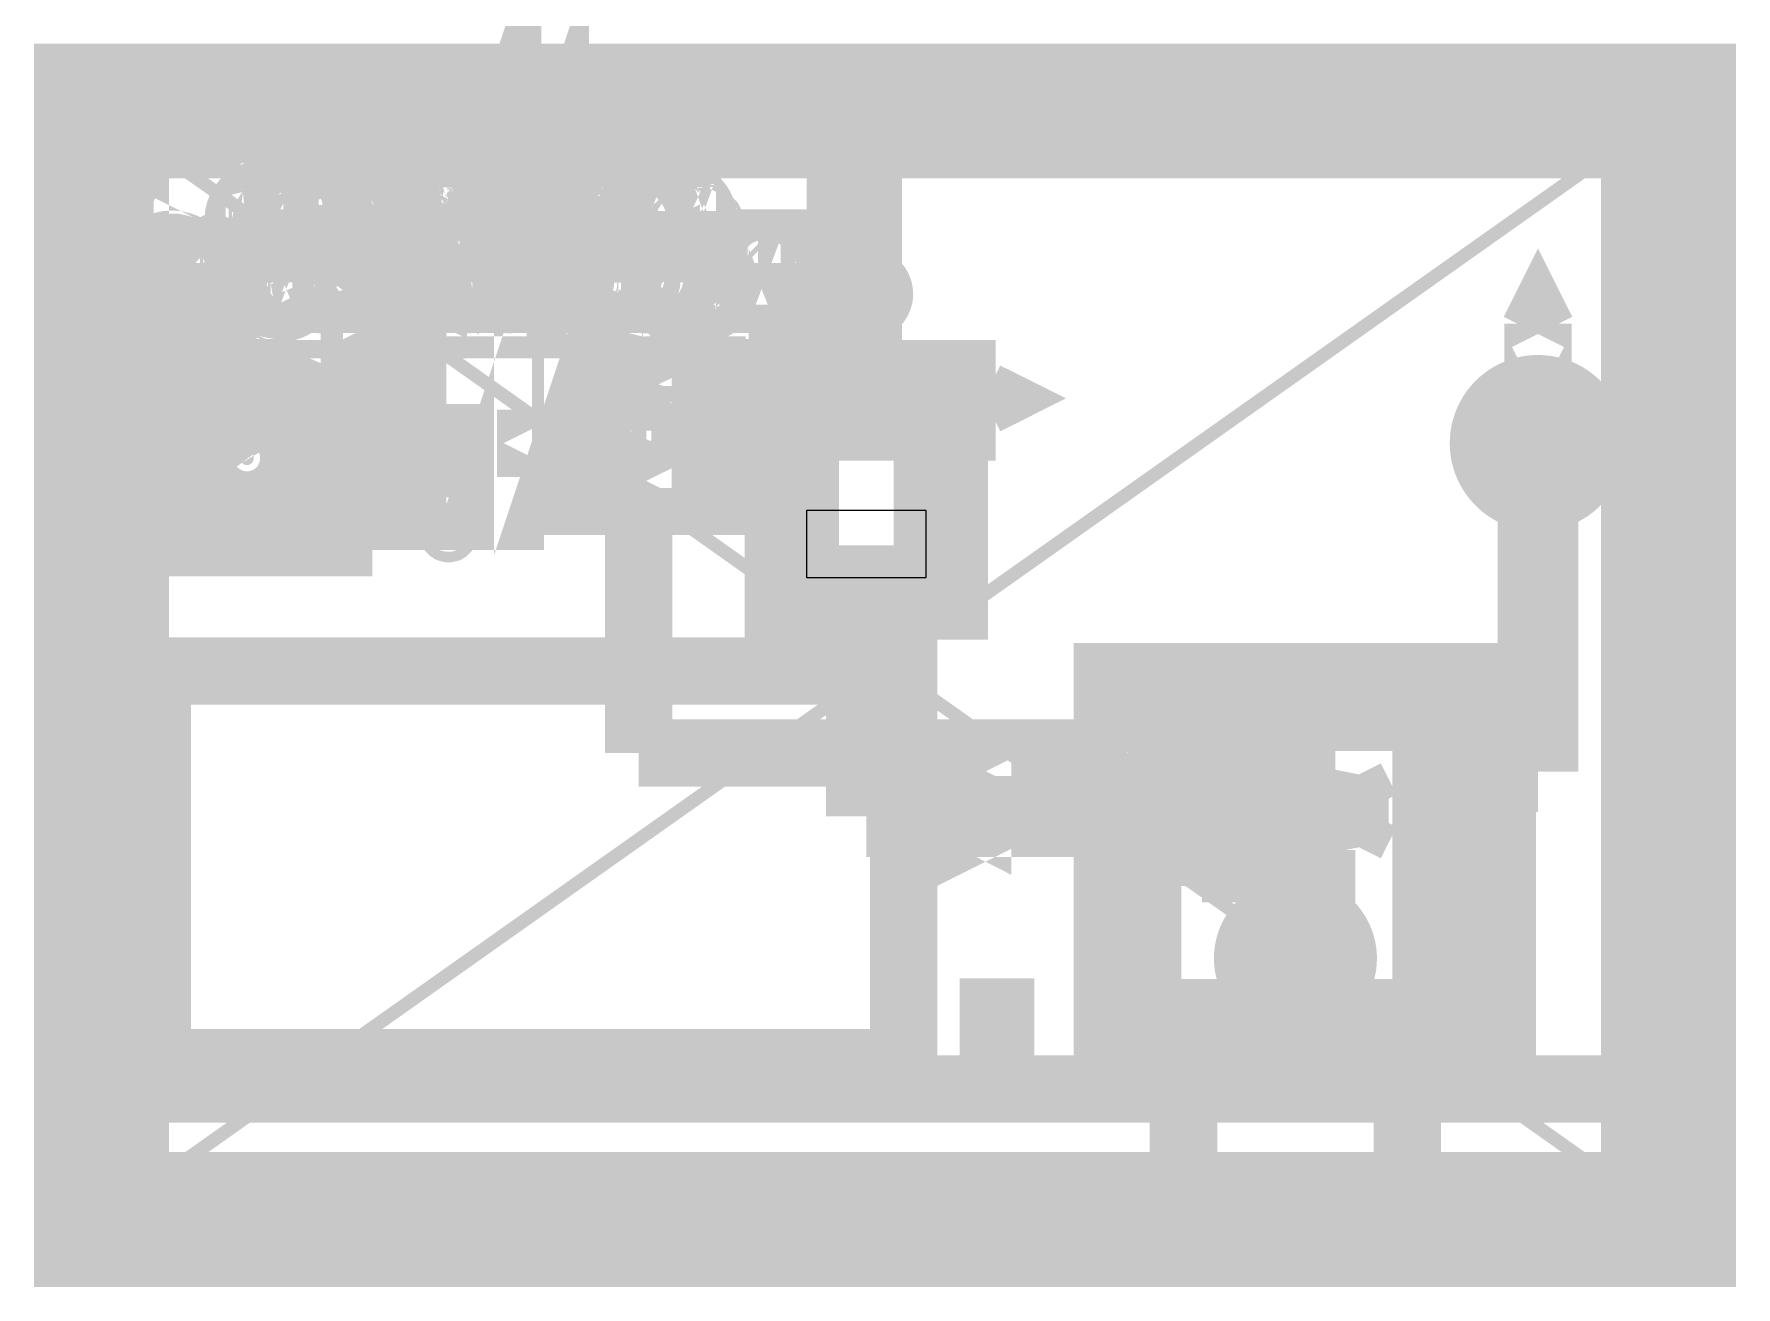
# Model space of a CAD drawing. Header units: millimetres. Extents: x -0.7 to 17.2, y -0.7 to 12.5.
import ezdxf

# ---------------------------------------------------------------- set-up
doc = ezdxf.new("R2010")
doc.units = ezdxf.units.MM
for name, color, linetype in [('BOOTH', 7, 'Continuous'), ('EQUIPMENT', 7, 'Continuous'), ('FITTINGS', 7, 'Continuous'), ('FRAME', 7, 'Continuous'), ('LEGEND', 7, 'Continuous'), ('PIPING_AIR', 7, 'Continuous'), ('PIPING_EXHAUST', 7, 'Continuous'), ('PIPING_PAINT', 7, 'Continuous'), ('TEXT', 7, 'Continuous'), ('TITLE', 7, 'Continuous')]:
    doc.layers.add(name, color=color, linetype=linetype)

msp = doc.modelspace()

# ---------------------------------------------------------------- linework, layer by layer
at = {"color": 7, "lineweight": 0}
for points, const_width in [([(4.175, 10.567), (4.175, 10.568), (4.174, 10.569), (4.174, 10.571), (4.173, 10.572), (4.173, 10.574), (4.172, 10.576), (4.171, 10.579), (4.171, 10.579), (4.171, 10.579), (4.171, 10.579), (4.17, 10.581), (4.17, 10.583), (4.169, 10.586), (4.168, 10.588), (4.167, 10.591), (4.167, 10.593), (4.166, 10.596), (4.166, 10.596), (4.166, 10.596), (4.166, 10.596), (4.165, 10.598), (4.165, 10.6), (4.164, 10.602), (4.163, 10.604), (4.163, 10.606), (4.162, 10.608), (4.162, 10.609), (4.162, 10.609), (4.162, 10.609), (4.162, 10.609), (4.161, 10.606), (4.16, 10.602), (4.159, 10.599), (4.159, 10.595), (4.158, 10.592), (4.157, 10.589), (4.156, 10.585), (4.156, 10.585), (4.156, 10.585), (4.156, 10.585), (4.155, 10.582), (4.154, 10.579), (4.153, 10.576), (4.152, 10.574), (4.151, 10.571), (4.151, 10.569), (4.15, 10.567), (4.15, 10.567), (4.118, 10.483), (4.206, 10.483), (4.175, 10.567)], 1), ([(5.844, 10.567), (5.843, 10.568), (5.843, 10.569), (5.842, 10.571), (5.842, 10.572), (5.841, 10.574), (5.841, 10.576), (5.84, 10.579), (5.84, 10.579), (5.84, 10.579), (5.84, 10.579), (5.839, 10.581), (5.838, 10.583), (5.838, 10.586), (5.837, 10.588), (5.836, 10.591), (5.835, 10.593), (5.835, 10.596), (5.835, 10.596), (5.835, 10.596), (5.835, 10.596), (5.834, 10.598), (5.833, 10.6), (5.833, 10.602), (5.832, 10.604), (5.831, 10.606), (5.831, 10.608), (5.83, 10.609), (5.83, 10.609), (5.83, 10.609), (5.83, 10.609), (5.83, 10.606), (5.829, 10.602), (5.828, 10.599), (5.827, 10.595), (5.826, 10.592), (5.825, 10.589), (5.824, 10.585), (5.824, 10.585), (5.824, 10.585), (5.824, 10.585), (5.823, 10.582), (5.822, 10.579), (5.821, 10.576), (5.821, 10.574), (5.82, 10.571), (5.819, 10.569), (5.818, 10.567), (5.818, 10.567), (5.787, 10.483), (5.875, 10.483), (5.844, 10.567)], 1), ([(0, 11.693), (7.945, 11.693), (7.945, 9.569), (0, 9.569), (0, 11.693)], 1), ([(4.675, 10.036), (4.675, 10.037), (4.674, 10.039), (4.674, 10.04), (4.673, 10.042), (4.673, 10.043), (4.672, 10.045), (4.671, 10.048), (4.671, 10.048), (4.671, 10.048), (4.671, 10.048), (4.67, 10.05), (4.67, 10.052), (4.669, 10.055), (4.668, 10.057), (4.667, 10.06), (4.667, 10.062), (4.666, 10.065), (4.666, 10.065), (4.666, 10.065), (4.666, 10.065), (4.665, 10.067), (4.665, 10.069), (4.664, 10.071), (4.663, 10.073), (4.663, 10.075), (4.662, 10.077), (4.662, 10.078), (4.662, 10.078), (4.662, 10.078), (4.662, 10.078), (4.661, 10.075), (4.66, 10.071), (4.659, 10.068), (4.658, 10.065), (4.657, 10.061), (4.657, 10.058), (4.656, 10.055), (4.656, 10.055), (4.656, 10.055), (4.656, 10.055), (4.655, 10.051), (4.654, 10.048), (4.653, 10.046), (4.652, 10.043), (4.651, 10.041), (4.65, 10.038), (4.65, 10.036), (4.65, 10.036), (4.618, 9.952), (4.706, 9.952), (4.675, 10.036)], 1), ([(0, 11.693), (16.535, 0)], 0.14), ([(0, 0), (16.535, 11.693)], 0.14), ([(0, 11.693), (16.535, 0)], 0.14), ([(0, 0), (16.535, 11.693)], 0.14), ([(2.719, 10.897), (2.564, 10.897), (2.564, 11.175), (2.719, 11.175), (2.719, 11.144), (2.599, 11.144), (2.599, 11.057), (2.712, 11.057), (2.712, 11.027), (2.599, 11.027), (2.599, 10.927), (2.719, 10.927), (2.719, 10.897)], 1), ([(3.053, 11.109), (3.053, 11.109), (3.053, 11.109), (3.064, 11.109), (3.073, 11.108), (3.082, 11.106), (3.09, 11.104), (3.097, 11.101), (3.104, 11.097), (3.11, 11.092), (3.11, 11.092), (3.11, 11.092), (3.11, 11.092), (3.114, 11.087), (3.118, 11.081), (3.122, 11.074), (3.124, 11.067), (3.126, 11.058), (3.127, 11.049), (3.128, 11.039), (3.128, 11.039), (3.128, 10.897), (3.103, 10.897), (3.096, 10.926), (3.095, 10.926), (3.095, 10.926), (3.095, 10.926), (3.091, 10.922), (3.087, 10.917), (3.083, 10.913), (3.079, 10.91), (3.075, 10.906), (3.07, 10.903), (3.066, 10.901), (3.066, 10.901), (3.066, 10.901), (3.066, 10.901), (3.062, 10.899), (3.057, 10.897), (3.051, 10.895), (3.045, 10.894), (3.039, 10.893), (3.032, 10.893), (3.025, 10.893), (3.025, 10.893), (3.025, 10.893), (3.025, 10.893), (3.017, 10.893), (3.009, 10.894), (3.002, 10.896), (2.995, 10.898), (2.989, 10.9), (2.983, 10.904), (2.977, 10.908), (2.977, 10.908), (2.977, 10.908), (2.977, 10.908), (2.972, 10.912), (2.968, 10.918), (2.965, 10.924), (2.962, 10.93), (2.96, 10.938), (2.959, 10.946), (2.959, 10.955), (2.959, 10.955), (2.959, 10.955), (2.959, 10.955), (2.959, 10.963), (2.961, 10.971), (2.963, 10.979), (2.967, 10.986), (2.971, 10.992), (2.977, 10.998), (2.983, 11.003), (2.983, 11.003), (2.983, 11.003), (2.983, 11.003), (2.991, 11.007), (2.999, 11.011), (3.009, 11.015), (3.02, 11.017), (3.032, 11.019), (3.045, 11.021), (3.059, 11.021), (3.059, 11.021), (3.094, 11.023), (3.094, 11.035), (3.094, 11.035), (3.094, 11.035), (3.094, 11.042), (3.093, 11.049), (3.092, 11.054), (3.091, 11.06), (3.089, 11.064), (3.086, 11.068), (3.083, 11.071), (3.083, 11.071), (3.083, 11.071), (3.083, 11.071), (3.08, 11.074), (3.076, 11.076), (3.072, 11.078), (3.067, 11.08), (3.062, 11.081), (3.057, 11.081), (3.051, 11.081), (3.051, 11.081), (3.051, 11.081), (3.051, 11.081), (3.046, 11.081), (3.042, 11.081), (3.037, 11.08), (3.033, 11.08), (3.028, 11.079), (3.024, 11.078), (3.02, 11.076), (3.02, 11.076), (3.02, 11.076), (3.02, 11.076), (3.016, 11.075), (3.012, 11.074), (3.008, 11.072), (3.004, 11.07), (3, 11.069), (2.996, 11.067), (2.992, 11.065), (2.992, 11.065), (2.982, 11.091), (2.982, 11.091), (2.982, 11.091), (2.986, 11.093), (2.99, 11.095), (2.994, 11.097), (2.999, 11.099), (3.004, 11.101), (3.009, 11.102), (3.014, 11.104), (3.014, 11.104), (3.014, 11.104), (3.014, 11.104), (3.019, 11.105), (3.025, 11.106), (3.03, 11.107), (3.036, 11.108), (3.042, 11.109), (3.047, 11.109), (3.053, 11.109)], 1), ([(3.227, 10.897), (3.193, 10.897), (3.193, 11.193), (3.227, 11.193), (3.227, 10.897)], 1), ([(3.613, 11.109), (3.613, 11.109), (3.613, 11.109), (3.624, 11.109), (3.633, 11.108), (3.642, 11.106), (3.65, 11.104), (3.658, 11.101), (3.664, 11.097), (3.67, 11.092), (3.67, 11.092), (3.67, 11.092), (3.67, 11.092), (3.674, 11.087), (3.679, 11.081), (3.682, 11.074), (3.685, 11.067), (3.686, 11.058), (3.688, 11.049), (3.688, 11.039), (3.688, 11.039), (3.688, 10.897), (3.663, 10.897), (3.656, 10.926), (3.655, 10.926), (3.655, 10.926), (3.655, 10.926), (3.651, 10.922), (3.647, 10.917), (3.643, 10.913), (3.639, 10.91), (3.635, 10.906), (3.63, 10.903), (3.626, 10.901), (3.626, 10.901), (3.626, 10.901), (3.626, 10.901), (3.622, 10.899), (3.617, 10.897), (3.611, 10.895), (3.605, 10.894), (3.599, 10.893), (3.592, 10.893), (3.585, 10.893), (3.585, 10.893), (3.585, 10.893), (3.585, 10.893), (3.577, 10.893), (3.569, 10.894), (3.562, 10.896), (3.555, 10.898), (3.549, 10.9), (3.543, 10.904), (3.537, 10.908), (3.537, 10.908), (3.537, 10.908), (3.537, 10.908), (3.533, 10.912), (3.528, 10.918), (3.525, 10.924), (3.522, 10.93), (3.52, 10.938), (3.519, 10.946), (3.519, 10.955), (3.519, 10.955), (3.519, 10.955), (3.519, 10.955), (3.519, 10.963), (3.521, 10.971), (3.523, 10.979), (3.527, 10.986), (3.531, 10.992), (3.537, 10.998), (3.543, 11.003), (3.543, 11.003), (3.543, 11.003), (3.543, 11.003), (3.551, 11.007), (3.56, 11.011), (3.569, 11.015), (3.58, 11.017), (3.592, 11.019), (3.605, 11.021), (3.619, 11.021), (3.619, 11.021), (3.654, 11.023), (3.654, 11.035), (3.654, 11.035), (3.654, 11.035), (3.654, 11.042), (3.653, 11.049), (3.652, 11.054), (3.651, 11.06), (3.649, 11.064), (3.646, 11.068), (3.643, 11.071), (3.643, 11.071), (3.643, 11.071), (3.643, 11.071), (3.64, 11.074), (3.636, 11.076), (3.632, 11.078), (3.627, 11.08), (3.622, 11.081), (3.617, 11.081), (3.611, 11.081), (3.611, 11.081), (3.611, 11.081), (3.611, 11.081), (3.607, 11.081), (3.602, 11.081), (3.597, 11.08), (3.593, 11.08), (3.589, 11.079), (3.584, 11.078), (3.58, 11.076), (3.58, 11.076), (3.58, 11.076), (3.58, 11.076), (3.576, 11.075), (3.572, 11.074), (3.568, 11.072), (3.564, 11.07), (3.56, 11.069), (3.556, 11.067), (3.552, 11.065), (3.552, 11.065), (3.542, 11.091), (3.542, 11.091), (3.542, 11.091), (3.546, 11.093), (3.55, 11.095), (3.554, 11.097), (3.559, 11.099), (3.564, 11.101), (3.569, 11.102), (3.574, 11.104), (3.574, 11.104), (3.574, 11.104), (3.574, 11.104), (3.58, 11.105), (3.585, 11.106), (3.59, 11.107), (3.596, 11.108), (3.602, 11.109), (3.607, 11.109), (3.613, 11.109)], 1), ([(3.822, 10.921), (3.822, 10.921), (3.822, 10.921), (3.825, 10.921), (3.827, 10.921), (3.829, 10.921), (3.831, 10.921), (3.834, 10.922), (3.836, 10.922), (3.838, 10.922), (3.838, 10.922), (3.838, 10.922), (3.838, 10.922), (3.841, 10.923), (3.843, 10.923), (3.845, 10.923), (3.847, 10.924), (3.849, 10.924), (3.85, 10.925), (3.852, 10.925), (3.852, 10.925), (3.852, 10.899), (3.852, 10.899), (3.852, 10.899), (3.85, 10.898), (3.848, 10.897), (3.846, 10.897), (3.844, 10.896), (3.841, 10.896), (3.839, 10.895), (3.836, 10.895), (3.836, 10.895), (3.836, 10.895), (3.836, 10.895), (3.833, 10.894), (3.83, 10.894), (3.828, 10.893), (3.825, 10.893), (3.822, 10.893), (3.819, 10.893), (3.817, 10.893), (3.817, 10.893), (3.817, 10.893), (3.817, 10.893), (3.812, 10.893), (3.807, 10.893), (3.803, 10.894), (3.799, 10.895), (3.794, 10.896), (3.79, 10.897), (3.786, 10.898), (3.786, 10.898), (3.786, 10.898), (3.786, 10.898), (3.783, 10.9), (3.779, 10.902), (3.775, 10.905), (3.772, 10.908), (3.769, 10.911), (3.767, 10.914), (3.764, 10.918), (3.764, 10.918), (3.764, 10.918), (3.764, 10.918), (3.762, 10.922), (3.76, 10.927), (3.758, 10.932), (3.757, 10.938), (3.756, 10.944), (3.756, 10.95), (3.755, 10.957), (3.755, 10.957), (3.755, 11.079), (3.726, 11.079), (3.726, 11.095), (3.756, 11.109), (3.769, 11.154), (3.79, 11.154), (3.79, 11.106), (3.85, 11.106), (3.85, 11.079), (3.79, 11.079), (3.79, 10.958), (3.79, 10.958), (3.79, 10.958), (3.79, 10.953), (3.79, 10.948), (3.791, 10.944), (3.793, 10.94), (3.794, 10.936), (3.796, 10.933), (3.799, 10.93), (3.799, 10.93), (3.799, 10.93), (3.799, 10.93), (3.802, 10.928), (3.805, 10.925), (3.808, 10.924), (3.811, 10.922), (3.815, 10.922), (3.818, 10.921), (3.822, 10.921)], 1), ([(3.911, 11.184), (3.911, 11.184), (3.911, 11.184), (3.913, 11.184), (3.915, 11.183), (3.917, 11.183), (3.919, 11.182), (3.921, 11.181), (3.923, 11.18), (3.925, 11.179), (3.925, 11.179), (3.925, 11.179), (3.925, 11.179), (3.926, 11.177), (3.928, 11.175), (3.929, 11.173), (3.93, 11.171), (3.93, 11.168), (3.931, 11.165), (3.931, 11.162), (3.931, 11.162), (3.931, 11.162), (3.931, 11.162), (3.931, 11.159), (3.93, 11.156), (3.93, 11.154), (3.929, 11.151), (3.928, 11.149), (3.926, 11.147), (3.925, 11.146), (3.925, 11.146), (3.925, 11.146), (3.925, 11.146), (3.923, 11.144), (3.921, 11.143), (3.919, 11.142), (3.917, 11.141), (3.915, 11.141), (3.913, 11.14), (3.911, 11.14), (3.911, 11.14), (3.911, 11.14), (3.911, 11.14), (3.908, 11.14), (3.906, 11.141), (3.904, 11.141), (3.902, 11.142), (3.9, 11.143), (3.898, 11.144), (3.896, 11.146), (3.896, 11.146), (3.896, 11.146), (3.896, 11.146), (3.895, 11.147), (3.894, 11.149), (3.893, 11.151), (3.892, 11.154), (3.891, 11.156), (3.891, 11.159), (3.891, 11.162), (3.891, 11.162), (3.891, 11.162), (3.891, 11.162), (3.891, 11.165), (3.891, 11.168), (3.892, 11.171), (3.893, 11.173), (3.894, 11.175), (3.895, 11.177), (3.896, 11.179), (3.896, 11.179), (3.896, 11.179), (3.896, 11.179), (3.898, 11.18), (3.9, 11.181), (3.902, 11.182), (3.904, 11.183), (3.906, 11.183), (3.908, 11.184), (3.911, 11.184)], 1), ([(5.083, 10.897), (5.049, 10.897), (5.049, 11.193), (5.083, 11.193), (5.083, 10.897)], 1), ([(2.822, 10.897), (2.743, 11.106), (2.779, 11.106), (2.824, 10.982), (2.824, 10.982), (2.824, 10.982), (2.825, 10.98), (2.826, 10.977), (2.827, 10.975), (2.828, 10.972), (2.828, 10.969), (2.829, 10.966), (2.83, 10.963), (2.83, 10.963), (2.83, 10.963), (2.83, 10.963), (2.831, 10.96), (2.832, 10.957), (2.833, 10.954), (2.834, 10.952), (2.835, 10.949), (2.836, 10.946), (2.837, 10.943), (2.837, 10.943), (2.837, 10.943), (2.837, 10.943), (2.837, 10.941), (2.838, 10.938), (2.839, 10.936), (2.839, 10.933), (2.84, 10.931), (2.84, 10.929), (2.841, 10.927), (2.841, 10.927), (2.842, 10.927), (2.842, 10.927), (2.842, 10.927), (2.843, 10.929), (2.843, 10.931), (2.844, 10.933), (2.844, 10.936), (2.845, 10.938), (2.846, 10.941), (2.847, 10.943), (2.847, 10.943), (2.847, 10.943), (2.847, 10.943), (2.848, 10.946), (2.848, 10.949), (2.849, 10.952), (2.85, 10.955), (2.851, 10.958), (2.852, 10.961), (2.853, 10.964), (2.853, 10.964), (2.853, 10.964), (2.853, 10.964), (2.854, 10.967), (2.855, 10.969), (2.856, 10.972), (2.857, 10.975), (2.858, 10.977), (2.859, 10.98), (2.86, 10.982), (2.86, 10.982), (2.904, 11.106), (2.941, 11.106), (2.861, 10.897), (2.822, 10.897)], 1), ([(3.063, 10.998), (3.052, 10.997), (3.043, 10.996), (3.034, 10.995), (3.026, 10.993), (3.02, 10.991), (3.014, 10.988), (3.009, 10.985), (3.009, 10.985), (3.009, 10.985), (3.009, 10.985), (3.005, 10.982), (3.002, 10.978), (2.999, 10.974), (2.997, 10.97), (2.995, 10.965), (2.994, 10.96), (2.994, 10.954), (2.994, 10.954), (2.994, 10.954), (2.994, 10.954), (2.994, 10.949), (2.995, 10.945), (2.996, 10.941), (2.998, 10.937), (3, 10.934), (3.002, 10.931), (3.005, 10.929), (3.005, 10.929), (3.005, 10.929), (3.005, 10.929), (3.008, 10.926), (3.011, 10.925), (3.015, 10.923), (3.019, 10.922), (3.023, 10.921), (3.028, 10.921), (3.032, 10.92), (3.032, 10.92), (3.032, 10.92), (3.032, 10.92), (3.04, 10.921), (3.047, 10.922), (3.053, 10.923), (3.06, 10.925), (3.066, 10.928), (3.071, 10.931), (3.076, 10.935), (3.076, 10.935), (3.076, 10.935), (3.076, 10.935), (3.081, 10.94), (3.085, 10.945), (3.088, 10.95), (3.091, 10.957), (3.093, 10.964), (3.094, 10.972), (3.094, 10.98), (3.094, 10.98), (3.094, 10.999), (3.063, 10.998)], 1), ([(3.468, 11.106), (3.468, 10.897), (3.44, 10.897), (3.435, 10.924), (3.433, 10.924), (3.433, 10.924), (3.433, 10.924), (3.43, 10.92), (3.427, 10.916), (3.423, 10.912), (3.419, 10.908), (3.415, 10.905), (3.41, 10.903), (3.405, 10.9), (3.405, 10.9), (3.405, 10.9), (3.405, 10.9), (3.4, 10.898), (3.395, 10.897), (3.389, 10.895), (3.384, 10.894), (3.378, 10.893), (3.373, 10.893), (3.367, 10.893), (3.367, 10.893), (3.367, 10.893), (3.367, 10.893), (3.356, 10.893), (3.347, 10.894), (3.338, 10.896), (3.33, 10.899), (3.322, 10.902), (3.316, 10.906), (3.31, 10.911), (3.31, 10.911), (3.31, 10.911), (3.31, 10.911), (3.305, 10.916), (3.301, 10.923), (3.297, 10.93), (3.294, 10.939), (3.292, 10.948), (3.291, 10.958), (3.291, 10.969), (3.291, 10.969), (3.291, 11.106), (3.325, 11.106), (3.325, 10.971), (3.325, 10.971), (3.325, 10.971), (3.326, 10.958), (3.329, 10.947), (3.334, 10.937), (3.341, 10.93), (3.349, 10.925), (3.36, 10.922), (3.372, 10.921), (3.372, 10.921), (3.372, 10.921), (3.372, 10.921), (3.381, 10.922), (3.39, 10.923), (3.398, 10.925), (3.405, 10.928), (3.411, 10.931), (3.416, 10.936), (3.42, 10.941), (3.42, 10.941), (3.42, 10.941), (3.42, 10.941), (3.424, 10.947), (3.427, 10.953), (3.429, 10.961), (3.431, 10.969), (3.432, 10.977), (3.433, 10.987), (3.433, 10.997), (3.433, 10.997), (3.433, 11.106), (3.468, 11.106)], 1), ([(3.623, 10.998), (3.613, 10.997), (3.603, 10.996), (3.594, 10.995), (3.587, 10.993), (3.58, 10.991), (3.574, 10.988), (3.569, 10.985), (3.569, 10.985), (3.569, 10.985), (3.569, 10.985), (3.565, 10.982), (3.562, 10.978), (3.559, 10.974), (3.557, 10.97), (3.555, 10.965), (3.555, 10.96), (3.554, 10.954), (3.554, 10.954), (3.554, 10.954), (3.554, 10.954), (3.554, 10.949), (3.555, 10.945), (3.556, 10.941), (3.558, 10.937), (3.56, 10.934), (3.562, 10.931), (3.565, 10.929), (3.565, 10.929), (3.565, 10.929), (3.565, 10.929), (3.568, 10.926), (3.572, 10.925), (3.575, 10.923), (3.579, 10.922), (3.583, 10.921), (3.588, 10.921), (3.592, 10.92), (3.592, 10.92), (3.592, 10.92), (3.592, 10.92), (3.6, 10.921), (3.607, 10.922), (3.614, 10.923), (3.62, 10.925), (3.626, 10.928), (3.631, 10.931), (3.636, 10.935), (3.636, 10.935), (3.636, 10.935), (3.636, 10.935), (3.641, 10.94), (3.645, 10.945), (3.648, 10.95), (3.651, 10.957), (3.653, 10.964), (3.654, 10.972), (3.654, 10.98), (3.654, 10.98), (3.654, 10.999), (3.623, 10.998)], 1), ([(3.928, 10.897), (3.893, 10.897), (3.893, 11.106), (3.928, 11.106), (3.928, 10.897)], 1), ([(4.176, 11.001), (4.176, 11.001), (4.176, 11.001), (4.175, 10.987), (4.173, 10.974), (4.171, 10.961), (4.167, 10.95), (4.162, 10.939), (4.156, 10.93), (4.149, 10.921), (4.149, 10.921), (4.149, 10.921), (4.149, 10.921), (4.141, 10.914), (4.133, 10.907), (4.123, 10.902), (4.113, 10.898), (4.102, 10.895), (4.091, 10.893), (4.078, 10.893), (4.078, 10.893), (4.078, 10.893), (4.078, 10.893), (4.07, 10.893), (4.063, 10.894), (4.055, 10.895), (4.048, 10.897), (4.042, 10.899), (4.035, 10.902), (4.029, 10.905), (4.029, 10.905), (4.029, 10.905), (4.029, 10.905), (4.023, 10.909), (4.017, 10.914), (4.012, 10.918), (4.007, 10.924), (4.003, 10.929), (3.998, 10.936), (3.995, 10.942), (3.995, 10.942), (3.995, 10.942), (3.995, 10.942), (3.991, 10.95), (3.989, 10.957), (3.986, 10.965), (3.985, 10.974), (3.983, 10.982), (3.982, 10.992), (3.982, 11.001), (3.982, 11.001), (3.982, 11.001), (3.982, 11.001), (3.983, 11.016), (3.984, 11.029), (3.987, 11.042), (3.991, 11.053), (3.996, 11.063), (4.001, 11.073), (4.008, 11.081), (4.008, 11.081), (4.008, 11.081), (4.008, 11.081), (4.016, 11.089), (4.025, 11.095), (4.034, 11.1), (4.044, 11.104), (4.055, 11.107), (4.067, 11.109), (4.079, 11.109), (4.079, 11.109), (4.079, 11.109), (4.079, 11.109), (4.087, 11.109), (4.095, 11.108), (4.102, 11.107), (4.11, 11.105), (4.116, 11.103), (4.123, 11.1), (4.129, 11.097), (4.129, 11.097), (4.129, 11.097), (4.129, 11.097), (4.135, 11.093), (4.141, 11.089), (4.146, 11.084), (4.151, 11.079), (4.155, 11.073), (4.16, 11.067), (4.163, 11.06), (4.163, 11.06), (4.163, 11.06), (4.163, 11.06), (4.166, 11.053), (4.169, 11.046), (4.172, 11.038), (4.173, 11.029), (4.175, 11.02), (4.175, 11.011), (4.176, 11.001)], 1), ([(4.018, 11.001), (4.018, 10.991), (4.019, 10.982), (4.02, 10.973), (4.022, 10.964), (4.025, 10.956), (4.028, 10.949), (4.032, 10.943), (4.032, 10.943), (4.032, 10.943), (4.032, 10.943), (4.037, 10.937), (4.042, 10.932), (4.048, 10.928), (4.055, 10.925), (4.062, 10.923), (4.07, 10.922), (4.079, 10.921), (4.079, 10.921), (4.079, 10.921), (4.079, 10.921), (4.088, 10.922), (4.096, 10.923), (4.103, 10.925), (4.109, 10.928), (4.115, 10.932), (4.121, 10.937), (4.125, 10.943), (4.125, 10.943), (4.125, 10.943), (4.125, 10.943), (4.129, 10.949), (4.132, 10.956), (4.135, 10.964), (4.137, 10.973), (4.139, 10.982), (4.14, 10.991), (4.14, 11.001), (4.14, 11.001), (4.14, 11.001), (4.14, 11.001), (4.14, 11.012), (4.139, 11.021), (4.137, 11.03), (4.135, 11.039), (4.132, 11.046), (4.129, 11.053), (4.125, 11.06), (4.125, 11.06), (4.125, 11.06), (4.125, 11.06), (4.121, 11.065), (4.115, 11.07), (4.109, 11.074), (4.103, 11.077), (4.095, 11.079), (4.087, 11.08), (4.078, 11.081), (4.078, 11.081), (4.078, 11.081), (4.078, 11.081), (4.07, 11.08), (4.062, 11.079), (4.054, 11.077), (4.048, 11.074), (4.042, 11.07), (4.037, 11.065), (4.032, 11.06), (4.032, 11.06), (4.032, 11.06), (4.032, 11.06), (4.028, 11.053), (4.025, 11.046), (4.022, 11.039), (4.02, 11.03), (4.019, 11.021), (4.018, 11.012), (4.018, 11.001)], 1), ([(4.33, 11.109), (4.33, 11.109), (4.33, 11.109), (4.341, 11.109), (4.35, 11.108), (4.359, 11.106), (4.367, 11.104), (4.374, 11.1), (4.381, 11.096), (4.387, 11.091), (4.387, 11.091), (4.387, 11.091), (4.387, 11.091), (4.392, 11.086), (4.396, 11.079), (4.4, 11.072), (4.402, 11.063), (4.404, 11.054), (4.405, 11.044), (4.406, 11.033), (4.406, 11.033), (4.406, 10.897), (4.372, 10.897), (4.372, 11.03), (4.372, 11.03), (4.372, 11.03), (4.371, 11.044), (4.368, 11.055), (4.363, 11.064), (4.357, 11.071), (4.348, 11.076), (4.338, 11.08), (4.325, 11.081), (4.325, 11.081), (4.325, 11.081), (4.325, 11.081), (4.316, 11.08), (4.307, 11.079), (4.299, 11.077), (4.293, 11.074), (4.287, 11.071), (4.281, 11.066), (4.277, 11.061), (4.277, 11.061), (4.277, 11.061), (4.277, 11.061), (4.274, 11.055), (4.271, 11.049), (4.268, 11.041), (4.266, 11.033), (4.265, 11.025), (4.264, 11.015), (4.264, 11.005), (4.264, 11.005), (4.264, 10.897), (4.23, 10.897), (4.23, 11.106), (4.257, 11.106), (4.262, 11.077), (4.264, 11.077), (4.264, 11.077), (4.264, 11.077), (4.267, 11.082), (4.271, 11.086), (4.274, 11.09), (4.278, 11.093), (4.283, 11.096), (4.287, 11.099), (4.292, 11.101), (4.292, 11.101), (4.292, 11.101), (4.292, 11.101), (4.298, 11.104), (4.303, 11.105), (4.308, 11.107), (4.314, 11.108), (4.319, 11.109), (4.325, 11.109), (4.33, 11.109)], 1), ([(4.754, 11.001), (4.754, 11.001), (4.754, 11.001), (4.753, 10.987), (4.751, 10.974), (4.749, 10.961), (4.745, 10.95), (4.74, 10.939), (4.734, 10.93), (4.727, 10.921), (4.727, 10.921), (4.727, 10.921), (4.727, 10.921), (4.719, 10.914), (4.711, 10.907), (4.701, 10.902), (4.691, 10.898), (4.68, 10.895), (4.669, 10.893), (4.656, 10.893), (4.656, 10.893), (4.656, 10.893), (4.656, 10.893), (4.648, 10.893), (4.641, 10.894), (4.634, 10.895), (4.626, 10.897), (4.62, 10.899), (4.613, 10.902), (4.607, 10.905), (4.607, 10.905), (4.607, 10.905), (4.607, 10.905), (4.601, 10.909), (4.595, 10.914), (4.59, 10.918), (4.585, 10.924), (4.581, 10.929), (4.576, 10.936), (4.573, 10.942), (4.573, 10.942), (4.573, 10.942), (4.573, 10.942), (4.569, 10.95), (4.567, 10.957), (4.564, 10.965), (4.563, 10.974), (4.561, 10.982), (4.56, 10.992), (4.56, 11.001), (4.56, 11.001), (4.56, 11.001), (4.56, 11.001), (4.561, 11.016), (4.562, 11.029), (4.565, 11.042), (4.569, 11.053), (4.574, 11.063), (4.579, 11.073), (4.586, 11.081), (4.586, 11.081), (4.586, 11.081), (4.586, 11.081), (4.594, 11.089), (4.603, 11.095), (4.612, 11.1), (4.622, 11.104), (4.633, 11.107), (4.645, 11.109), (4.657, 11.109), (4.657, 11.109), (4.657, 11.109), (4.657, 11.109), (4.665, 11.109), (4.673, 11.108), (4.68, 11.107), (4.688, 11.105), (4.694, 11.103), (4.701, 11.1), (4.707, 11.097), (4.707, 11.097), (4.707, 11.097), (4.707, 11.097), (4.713, 11.093), (4.719, 11.089), (4.724, 11.084), (4.729, 11.079), (4.733, 11.073), (4.738, 11.067), (4.741, 11.06), (4.741, 11.06), (4.741, 11.06), (4.741, 11.06), (4.745, 11.053), (4.747, 11.046), (4.75, 11.038), (4.751, 11.029), (4.753, 11.02), (4.753, 11.011), (4.754, 11.001)], 1), ([(4.596, 11.001), (4.596, 10.991), (4.597, 10.982), (4.598, 10.973), (4.6, 10.964), (4.603, 10.956), (4.606, 10.949), (4.61, 10.943), (4.61, 10.943), (4.61, 10.943), (4.61, 10.943), (4.615, 10.937), (4.62, 10.932), (4.626, 10.928), (4.633, 10.925), (4.64, 10.923), (4.648, 10.922), (4.657, 10.921), (4.657, 10.921), (4.657, 10.921), (4.657, 10.921), (4.666, 10.922), (4.674, 10.923), (4.681, 10.925), (4.687, 10.928), (4.693, 10.932), (4.699, 10.937), (4.703, 10.943), (4.703, 10.943), (4.703, 10.943), (4.703, 10.943), (4.707, 10.949), (4.711, 10.956), (4.713, 10.964), (4.715, 10.973), (4.717, 10.982), (4.718, 10.991), (4.718, 11.001), (4.718, 11.001), (4.718, 11.001), (4.718, 11.001), (4.718, 11.012), (4.717, 11.021), (4.715, 11.03), (4.713, 11.039), (4.711, 11.046), (4.707, 11.053), (4.703, 11.06), (4.703, 11.06), (4.703, 11.06), (4.703, 11.06), (4.699, 11.065), (4.693, 11.07), (4.687, 11.074), (4.681, 11.077), (4.673, 11.079), (4.665, 11.08), (4.656, 11.081), (4.656, 11.081), (4.656, 11.081), (4.656, 11.081), (4.648, 11.08), (4.64, 11.079), (4.632, 11.077), (4.626, 11.074), (4.62, 11.07), (4.615, 11.065), (4.61, 11.06), (4.61, 11.06), (4.61, 11.06), (4.61, 11.06), (4.606, 11.053), (4.603, 11.046), (4.6, 11.039), (4.598, 11.03), (4.597, 11.021), (4.596, 11.012), (4.596, 11.001)], 1), ([(4.908, 11.109), (4.908, 11.109), (4.908, 11.109), (4.919, 11.109), (4.928, 11.108), (4.937, 11.106), (4.945, 11.104), (4.952, 11.1), (4.959, 11.096), (4.965, 11.091), (4.965, 11.091), (4.965, 11.091), (4.965, 11.091), (4.97, 11.086), (4.974, 11.079), (4.978, 11.072), (4.98, 11.063), (4.982, 11.054), (4.984, 11.044), (4.984, 11.033), (4.984, 11.033), (4.984, 10.897), (4.95, 10.897), (4.95, 11.03), (4.95, 11.03), (4.95, 11.03), (4.949, 11.044), (4.946, 11.055), (4.941, 11.064), (4.935, 11.071), (4.926, 11.076), (4.916, 11.08), (4.903, 11.081), (4.903, 11.081), (4.903, 11.081), (4.903, 11.081), (4.894, 11.08), (4.885, 11.079), (4.877, 11.077), (4.871, 11.074), (4.865, 11.071), (4.86, 11.066), (4.855, 11.061), (4.855, 11.061), (4.855, 11.061), (4.855, 11.061), (4.852, 11.055), (4.849, 11.049), (4.846, 11.041), (4.844, 11.033), (4.843, 11.025), (4.842, 11.015), (4.842, 11.005), (4.842, 11.005), (4.842, 10.897), (4.808, 10.897), (4.808, 11.106), (4.835, 11.106), (4.84, 11.077), (4.842, 11.077), (4.842, 11.077), (4.842, 11.077), (4.845, 11.082), (4.849, 11.086), (4.853, 11.09), (4.857, 11.093), (4.861, 11.096), (4.865, 11.099), (4.87, 11.101), (4.87, 11.101), (4.87, 11.101), (4.87, 11.101), (4.876, 11.104), (4.881, 11.105), (4.886, 11.107), (4.892, 11.108), (4.897, 11.109), (4.903, 11.109), (4.908, 11.109)], 1), ([(5.116, 11.106), (5.153, 11.106), (5.198, 10.987), (5.198, 10.987), (5.198, 10.987), (5.2, 10.982), (5.202, 10.978), (5.203, 10.974), (5.205, 10.969), (5.206, 10.965), (5.207, 10.961), (5.209, 10.957), (5.209, 10.957), (5.209, 10.957), (5.209, 10.957), (5.21, 10.953), (5.211, 10.949), (5.212, 10.945), (5.213, 10.941), (5.214, 10.937), (5.215, 10.933), (5.216, 10.93), (5.216, 10.93), (5.217, 10.93), (5.217, 10.93), (5.217, 10.93), (5.218, 10.933), (5.219, 10.936), (5.22, 10.939), (5.221, 10.943), (5.222, 10.947), (5.223, 10.951), (5.225, 10.955), (5.225, 10.955), (5.225, 10.955), (5.225, 10.955), (5.226, 10.96), (5.228, 10.964), (5.229, 10.969), (5.231, 10.973), (5.232, 10.978), (5.234, 10.983), (5.235, 10.987), (5.235, 10.987), (5.278, 11.106), (5.315, 11.106), (5.225, 10.868), (5.225, 10.868), (5.225, 10.868), (5.222, 10.86), (5.218, 10.852), (5.214, 10.845), (5.21, 10.838), (5.206, 10.832), (5.201, 10.826), (5.197, 10.821), (5.197, 10.821), (5.197, 10.821), (5.197, 10.821), (5.191, 10.816), (5.186, 10.812), (5.179, 10.809), (5.172, 10.806), (5.165, 10.805), (5.157, 10.803), (5.149, 10.803), (5.149, 10.803), (5.149, 10.803), (5.149, 10.803), (5.146, 10.803), (5.144, 10.803), (5.141, 10.803), (5.139, 10.803), (5.137, 10.804), (5.134, 10.804), (5.132, 10.804), (5.132, 10.804), (5.132, 10.804), (5.132, 10.804), (5.13, 10.804), (5.129, 10.805), (5.127, 10.805), (5.125, 10.805), (5.123, 10.806), (5.122, 10.806), (5.12, 10.806), (5.12, 10.806), (5.12, 10.834), (5.12, 10.834), (5.12, 10.834), (5.122, 10.833), (5.123, 10.833), (5.124, 10.833), (5.126, 10.833), (5.127, 10.832), (5.129, 10.832), (5.131, 10.832), (5.131, 10.832), (5.131, 10.832), (5.131, 10.832), (5.132, 10.832), (5.134, 10.832), (5.136, 10.831), (5.138, 10.831), (5.14, 10.831), (5.141, 10.831), (5.143, 10.831), (5.143, 10.831), (5.143, 10.831), (5.143, 10.831), (5.148, 10.831), (5.153, 10.832), (5.157, 10.833), (5.162, 10.834), (5.165, 10.836), (5.169, 10.839), (5.172, 10.841), (5.172, 10.841), (5.172, 10.841), (5.172, 10.841), (5.175, 10.844), (5.178, 10.848), (5.181, 10.851), (5.183, 10.855), (5.186, 10.859), (5.188, 10.864), (5.19, 10.868), (5.19, 10.868), (5.201, 10.896), (5.116, 11.106)], 1), ([(5.343, 10.918), (5.343, 10.918), (5.343, 10.918), (5.343, 10.922), (5.343, 10.925), (5.344, 10.928), (5.345, 10.931), (5.346, 10.934), (5.348, 10.936), (5.35, 10.938), (5.35, 10.938), (5.35, 10.938), (5.35, 10.938), (5.352, 10.939), (5.354, 10.941), (5.356, 10.942), (5.359, 10.943), (5.361, 10.943), (5.364, 10.944), (5.367, 10.944), (5.367, 10.944), (5.367, 10.944), (5.367, 10.944), (5.369, 10.944), (5.372, 10.943), (5.375, 10.943), (5.377, 10.942), (5.38, 10.941), (5.382, 10.939), (5.384, 10.938), (5.384, 10.938), (5.384, 10.938), (5.384, 10.938), (5.386, 10.936), (5.388, 10.934), (5.389, 10.931), (5.39, 10.928), (5.391, 10.925), (5.391, 10.922), (5.391, 10.918), (5.391, 10.918), (5.391, 10.918), (5.391, 10.918), (5.391, 10.914), (5.391, 10.91), (5.39, 10.907), (5.389, 10.904), (5.388, 10.902), (5.386, 10.899), (5.384, 10.897), (5.384, 10.897), (5.384, 10.897), (5.384, 10.897), (5.382, 10.896), (5.38, 10.894), (5.377, 10.893), (5.375, 10.892), (5.372, 10.892), (5.369, 10.891), (5.367, 10.891), (5.367, 10.891), (5.367, 10.891), (5.367, 10.891), (5.364, 10.891), (5.361, 10.892), (5.359, 10.892), (5.356, 10.893), (5.354, 10.894), (5.352, 10.896), (5.35, 10.897), (5.35, 10.897), (5.35, 10.897), (5.35, 10.897), (5.348, 10.899), (5.346, 10.902), (5.345, 10.904), (5.344, 10.907), (5.343, 10.91), (5.343, 10.914), (5.343, 10.918)], 1), ([(1.758, 10.617), (1.758, 10.617), (1.758, 10.617), (1.745, 10.617), (1.734, 10.615), (1.723, 10.612), (1.713, 10.607), (1.704, 10.602), (1.695, 10.595), (1.687, 10.587), (1.687, 10.587), (1.687, 10.587), (1.687, 10.587), (1.68, 10.578), (1.675, 10.568), (1.67, 10.557), (1.666, 10.546), (1.664, 10.533), (1.662, 10.519), (1.662, 10.505), (1.662, 10.505), (1.662, 10.505), (1.662, 10.505), (1.662, 10.491), (1.664, 10.477), (1.666, 10.464), (1.669, 10.453), (1.674, 10.442), (1.679, 10.432), (1.686, 10.423), (1.686, 10.423), (1.686, 10.423), (1.686, 10.423), (1.693, 10.415), (1.701, 10.408), (1.71, 10.403), (1.721, 10.398), (1.732, 10.395), (1.744, 10.393), (1.757, 10.393), (1.757, 10.393), (1.757, 10.393), (1.757, 10.393), (1.763, 10.393), (1.768, 10.393), (1.773, 10.393), (1.778, 10.394), (1.783, 10.394), (1.787, 10.395), (1.792, 10.396), (1.792, 10.396), (1.792, 10.396), (1.792, 10.396), (1.797, 10.397), (1.801, 10.398), (1.806, 10.399), (1.811, 10.4), (1.815, 10.401), (1.82, 10.402), (1.824, 10.404), (1.824, 10.404), (1.824, 10.373), (1.824, 10.373), (1.824, 10.373), (1.82, 10.372), (1.815, 10.37), (1.811, 10.369), (1.806, 10.368), (1.801, 10.366), (1.797, 10.365), (1.792, 10.365), (1.792, 10.365), (1.792, 10.365), (1.792, 10.365), (1.787, 10.364), (1.782, 10.363), (1.777, 10.363), (1.771, 10.362), (1.765, 10.362), (1.759, 10.362), (1.752, 10.362), (1.752, 10.362), (1.752, 10.362), (1.752, 10.362), (1.741, 10.362), (1.729, 10.363), (1.719, 10.365), (1.708, 10.368), (1.699, 10.371), (1.69, 10.375), (1.681, 10.379), (1.681, 10.379), (1.681, 10.379), (1.681, 10.379), (1.674, 10.385), (1.666, 10.391), (1.66, 10.397), (1.654, 10.404), (1.648, 10.412), (1.643, 10.42), (1.639, 10.429), (1.639, 10.429), (1.639, 10.429), (1.639, 10.429), (1.635, 10.439), (1.632, 10.449), (1.629, 10.459), (1.627, 10.47), (1.626, 10.481), (1.625, 10.493), (1.625, 10.505), (1.625, 10.505), (1.625, 10.505), (1.625, 10.505), (1.625, 10.517), (1.626, 10.529), (1.627, 10.54), (1.63, 10.55), (1.632, 10.56), (1.636, 10.57), (1.64, 10.58), (1.64, 10.58), (1.64, 10.58), (1.64, 10.58), (1.645, 10.589), (1.65, 10.597), (1.656, 10.605), (1.662, 10.612), (1.669, 10.618), (1.677, 10.624), (1.685, 10.63), (1.685, 10.63), (1.685, 10.63), (1.685, 10.63), (1.694, 10.635), (1.704, 10.639), (1.713, 10.642), (1.724, 10.645), (1.735, 10.647), (1.746, 10.648), (1.758, 10.648), (1.758, 10.648), (1.758, 10.648), (1.758, 10.648), (1.771, 10.648), (1.782, 10.647), (1.794, 10.645), (1.805, 10.643), (1.815, 10.64), (1.825, 10.636), (1.835, 10.632), (1.835, 10.632), (1.821, 10.602), (1.821, 10.602), (1.821, 10.602), (1.817, 10.604), (1.813, 10.605), (1.809, 10.607), (1.805, 10.608), (1.801, 10.61), (1.797, 10.611), (1.792, 10.613), (1.792, 10.613), (1.792, 10.613), (1.792, 10.613), (1.788, 10.614), (1.783, 10.615), (1.778, 10.616), (1.773, 10.616), (1.768, 10.617), (1.763, 10.617), (1.758, 10.617)], 1), ([(3.112, 9.835), (3.078, 9.835), (3.078, 10.029), (3.078, 10.029), (3.078, 10.029), (3.078, 10.034), (3.078, 10.038), (3.078, 10.043), (3.078, 10.046), (3.078, 10.05), (3.078, 10.053), (3.079, 10.056), (3.079, 10.056), (3.079, 10.056), (3.079, 10.056), (3.079, 10.059), (3.079, 10.062), (3.079, 10.065), (3.079, 10.068), (3.079, 10.071), (3.08, 10.074), (3.08, 10.077), (3.08, 10.077), (3.08, 10.077), (3.08, 10.077), (3.078, 10.076), (3.076, 10.074), (3.075, 10.072), (3.073, 10.071), (3.071, 10.069), (3.07, 10.068), (3.068, 10.067), (3.068, 10.067), (3.068, 10.067), (3.068, 10.067), (3.067, 10.066), (3.065, 10.064), (3.064, 10.063), (3.062, 10.061), (3.06, 10.06), (3.058, 10.058), (3.056, 10.056), (3.056, 10.056), (3.026, 10.032), (3.008, 10.055), (3.083, 10.113), (3.112, 10.113), (3.112, 9.835)], 1), ([(5.617, 10.617), (5.617, 10.617), (5.617, 10.617), (5.605, 10.617), (5.593, 10.615), (5.582, 10.612), (5.572, 10.607), (5.563, 10.602), (5.554, 10.595), (5.547, 10.587), (5.547, 10.587), (5.547, 10.587), (5.547, 10.587), (5.54, 10.578), (5.534, 10.568), (5.529, 10.557), (5.526, 10.546), (5.523, 10.533), (5.522, 10.519), (5.521, 10.505), (5.521, 10.505), (5.521, 10.505), (5.521, 10.505), (5.521, 10.491), (5.523, 10.477), (5.525, 10.464), (5.529, 10.453), (5.533, 10.442), (5.539, 10.432), (5.545, 10.423), (5.545, 10.423), (5.545, 10.423), (5.545, 10.423), (5.552, 10.415), (5.561, 10.408), (5.57, 10.403), (5.58, 10.398), (5.591, 10.395), (5.604, 10.393), (5.617, 10.393), (5.617, 10.393), (5.617, 10.393), (5.617, 10.393), (5.622, 10.393), (5.627, 10.393), (5.632, 10.393), (5.637, 10.394), (5.642, 10.394), (5.647, 10.395), (5.652, 10.396), (5.652, 10.396), (5.652, 10.396), (5.652, 10.396), (5.656, 10.397), (5.661, 10.398), (5.665, 10.399), (5.67, 10.4), (5.675, 10.401), (5.679, 10.402), (5.684, 10.404), (5.684, 10.404), (5.684, 10.373), (5.684, 10.373), (5.684, 10.373), (5.679, 10.372), (5.675, 10.37), (5.67, 10.369), (5.665, 10.368), (5.661, 10.366), (5.656, 10.365), (5.651, 10.365), (5.651, 10.365), (5.651, 10.365), (5.651, 10.365), (5.647, 10.364), (5.641, 10.363), (5.636, 10.363), (5.63, 10.362), (5.624, 10.362), (5.618, 10.362), (5.612, 10.362), (5.612, 10.362), (5.612, 10.362), (5.612, 10.362), (5.6, 10.362), (5.589, 10.363), (5.578, 10.365), (5.568, 10.368), (5.558, 10.371), (5.549, 10.375), (5.541, 10.379), (5.541, 10.379), (5.541, 10.379), (5.541, 10.379), (5.533, 10.385), (5.526, 10.391), (5.519, 10.397), (5.513, 10.404), (5.508, 10.412), (5.503, 10.42), (5.498, 10.429), (5.498, 10.429), (5.498, 10.429), (5.498, 10.429), (5.494, 10.439), (5.491, 10.449), (5.489, 10.459), (5.487, 10.47), (5.485, 10.481), (5.484, 10.493), (5.484, 10.505), (5.484, 10.505), (5.484, 10.505), (5.484, 10.505), (5.484, 10.517), (5.485, 10.529), (5.487, 10.54), (5.489, 10.55), (5.492, 10.56), (5.495, 10.57), (5.499, 10.58), (5.499, 10.58), (5.499, 10.58), (5.499, 10.58), (5.504, 10.589), (5.509, 10.597), (5.515, 10.605), (5.522, 10.612), (5.529, 10.618), (5.537, 10.624), (5.545, 10.63), (5.545, 10.63), (5.545, 10.63), (5.545, 10.63), (5.554, 10.635), (5.563, 10.639), (5.573, 10.642), (5.583, 10.645), (5.594, 10.647), (5.606, 10.648), (5.618, 10.648), (5.618, 10.648), (5.618, 10.648), (5.618, 10.648), (5.63, 10.648), (5.642, 10.647), (5.653, 10.645), (5.664, 10.643), (5.675, 10.64), (5.685, 10.636), (5.694, 10.632), (5.694, 10.632), (5.68, 10.602), (5.68, 10.602), (5.68, 10.602), (5.677, 10.604), (5.673, 10.605), (5.669, 10.607), (5.665, 10.608), (5.661, 10.61), (5.656, 10.611), (5.652, 10.613), (5.652, 10.613), (5.652, 10.613), (5.652, 10.613), (5.647, 10.614), (5.643, 10.615), (5.638, 10.616), (5.633, 10.616), (5.628, 10.617), (5.623, 10.617), (5.617, 10.617)], 1), ([(1.978, 10.579), (1.978, 10.579), (1.978, 10.579), (1.979, 10.579), (1.981, 10.579), (1.983, 10.578), (1.985, 10.578), (1.987, 10.578), (1.988, 10.578), (1.99, 10.578), (1.99, 10.578), (1.99, 10.578), (1.99, 10.578), (1.992, 10.578), (1.994, 10.578), (1.996, 10.577), (1.998, 10.577), (1.999, 10.577), (2.001, 10.577), (2.002, 10.576), (2.002, 10.576), (1.998, 10.545), (1.998, 10.545), (1.998, 10.545), (1.996, 10.545), (1.995, 10.545), (1.993, 10.546), (1.992, 10.546), (1.99, 10.546), (1.989, 10.546), (1.987, 10.547), (1.987, 10.547), (1.987, 10.547), (1.987, 10.547), (1.985, 10.547), (1.983, 10.547), (1.982, 10.547), (1.98, 10.547), (1.978, 10.547), (1.977, 10.547), (1.975, 10.547), (1.975, 10.547), (1.975, 10.547), (1.975, 10.547), (1.971, 10.547), (1.966, 10.547), (1.962, 10.546), (1.958, 10.545), (1.953, 10.543), (1.949, 10.541), (1.945, 10.539), (1.945, 10.539), (1.945, 10.539), (1.945, 10.539), (1.941, 10.536), (1.938, 10.533), (1.934, 10.53), (1.931, 10.526), (1.928, 10.523), (1.925, 10.518), (1.923, 10.514), (1.923, 10.514), (1.923, 10.514), (1.923, 10.514), (1.921, 10.509), (1.919, 10.505), (1.917, 10.5), (1.916, 10.494), (1.915, 10.489), (1.915, 10.483), (1.915, 10.477), (1.915, 10.477), (1.915, 10.366), (1.88, 10.366), (1.88, 10.575), (1.908, 10.575), (1.912, 10.536), (1.914, 10.536), (1.914, 10.536), (1.914, 10.536), (1.917, 10.541), (1.92, 10.546), (1.923, 10.55), (1.927, 10.555), (1.931, 10.559), (1.935, 10.562), (1.94, 10.566), (1.94, 10.566), (1.94, 10.566), (1.94, 10.566), (1.945, 10.569), (1.949, 10.572), (1.955, 10.575), (1.96, 10.576), (1.966, 10.578), (1.972, 10.578), (1.978, 10.579)], 1), ([(2.122, 10.579), (2.122, 10.579), (2.122, 10.579), (2.129, 10.578), (2.137, 10.578), (2.144, 10.576), (2.15, 10.575), (2.156, 10.573), (2.162, 10.57), (2.168, 10.567), (2.168, 10.567), (2.168, 10.567), (2.168, 10.567), (2.173, 10.563), (2.178, 10.559), (2.183, 10.555), (2.187, 10.55), (2.191, 10.545), (2.195, 10.54), (2.198, 10.534), (2.198, 10.534), (2.198, 10.534), (2.198, 10.534), (2.2, 10.528), (2.203, 10.521), (2.205, 10.514), (2.206, 10.507), (2.207, 10.5), (2.208, 10.492), (2.208, 10.484), (2.208, 10.484), (2.208, 10.464), (2.065, 10.464), (2.065, 10.464), (2.065, 10.464), (2.066, 10.454), (2.067, 10.445), (2.069, 10.436), (2.071, 10.429), (2.075, 10.422), (2.078, 10.415), (2.083, 10.41), (2.083, 10.41), (2.083, 10.41), (2.083, 10.41), (2.088, 10.405), (2.094, 10.401), (2.101, 10.397), (2.107, 10.395), (2.115, 10.393), (2.123, 10.391), (2.132, 10.391), (2.132, 10.391), (2.132, 10.391), (2.132, 10.391), (2.137, 10.391), (2.143, 10.391), (2.148, 10.392), (2.153, 10.392), (2.158, 10.393), (2.162, 10.394), (2.167, 10.395), (2.167, 10.395), (2.167, 10.395), (2.167, 10.395), (2.171, 10.396), (2.176, 10.397), (2.18, 10.399), (2.185, 10.4), (2.189, 10.402), (2.194, 10.404), (2.199, 10.406), (2.199, 10.406), (2.199, 10.376), (2.199, 10.376), (2.199, 10.376), (2.194, 10.374), (2.19, 10.372), (2.185, 10.37), (2.18, 10.369), (2.176, 10.367), (2.172, 10.366), (2.167, 10.365), (2.167, 10.365), (2.167, 10.365), (2.167, 10.365), (2.162, 10.364), (2.158, 10.364), (2.153, 10.363), (2.147, 10.362), (2.142, 10.362), (2.136, 10.362), (2.13, 10.362), (2.13, 10.362), (2.13, 10.362), (2.13, 10.362), (2.122, 10.362), (2.114, 10.363), (2.106, 10.364), (2.098, 10.366), (2.091, 10.368), (2.084, 10.371), (2.078, 10.374), (2.078, 10.374), (2.078, 10.374), (2.078, 10.374), (2.071, 10.378), (2.065, 10.382), (2.06, 10.387), (2.055, 10.392), (2.05, 10.397), (2.046, 10.403), (2.042, 10.41), (2.042, 10.41), (2.042, 10.41), (2.042, 10.41), (2.039, 10.417), (2.036, 10.425), (2.034, 10.433), (2.032, 10.441), (2.031, 10.45), (2.03, 10.459), (2.03, 10.469), (2.03, 10.469), (2.03, 10.469), (2.03, 10.469), (2.03, 10.478), (2.03, 10.487), (2.032, 10.496), (2.033, 10.505), (2.035, 10.513), (2.038, 10.52), (2.041, 10.528), (2.041, 10.528), (2.041, 10.528), (2.041, 10.528), (2.044, 10.534), (2.048, 10.541), (2.053, 10.546), (2.057, 10.552), (2.062, 10.557), (2.068, 10.561), (2.073, 10.565), (2.073, 10.565), (2.073, 10.565), (2.073, 10.565), (2.079, 10.569), (2.086, 10.572), (2.092, 10.574), (2.099, 10.576), (2.107, 10.578), (2.114, 10.578), (2.122, 10.579)], 1), ([(2.34, 10.578), (2.34, 10.578), (2.34, 10.578), (2.351, 10.578), (2.36, 10.577), (2.369, 10.575), (2.377, 10.573), (2.385, 10.57), (2.391, 10.566), (2.397, 10.561), (2.397, 10.561), (2.397, 10.561), (2.397, 10.561), (2.402, 10.556), (2.406, 10.55), (2.409, 10.543), (2.412, 10.536), (2.413, 10.527), (2.415, 10.518), (2.415, 10.508), (2.415, 10.508), (2.415, 10.366), (2.39, 10.366), (2.383, 10.395), (2.382, 10.395), (2.382, 10.395), (2.382, 10.395), (2.378, 10.391), (2.374, 10.386), (2.37, 10.382), (2.366, 10.379), (2.362, 10.375), (2.357, 10.373), (2.353, 10.37), (2.353, 10.37), (2.353, 10.37), (2.353, 10.37), (2.349, 10.368), (2.344, 10.366), (2.338, 10.365), (2.332, 10.363), (2.326, 10.363), (2.319, 10.362), (2.312, 10.362), (2.312, 10.362), (2.312, 10.362), (2.312, 10.362), (2.304, 10.362), (2.296, 10.363), (2.289, 10.365), (2.282, 10.367), (2.276, 10.37), (2.27, 10.373), (2.265, 10.377), (2.265, 10.377), (2.265, 10.377), (2.265, 10.377), (2.26, 10.382), (2.255, 10.387), (2.252, 10.393), (2.249, 10.4), (2.247, 10.407), (2.246, 10.415), (2.246, 10.424), (2.246, 10.424), (2.246, 10.424), (2.246, 10.424), (2.246, 10.432), (2.248, 10.441), (2.25, 10.448), (2.254, 10.455), (2.258, 10.461), (2.264, 10.467), (2.27, 10.472), (2.27, 10.472), (2.27, 10.472), (2.27, 10.472), (2.278, 10.477), (2.287, 10.48), (2.296, 10.484), (2.307, 10.486), (2.319, 10.488), (2.332, 10.49), (2.346, 10.491), (2.346, 10.491), (2.381, 10.492), (2.381, 10.504), (2.381, 10.504), (2.381, 10.504), (2.381, 10.511), (2.381, 10.518), (2.379, 10.524), (2.378, 10.529), (2.376, 10.533), (2.373, 10.537), (2.37, 10.54), (2.37, 10.54), (2.37, 10.54), (2.37, 10.54), (2.367, 10.543), (2.363, 10.545), (2.359, 10.547), (2.354, 10.549), (2.349, 10.55), (2.344, 10.55), (2.338, 10.551), (2.338, 10.551), (2.338, 10.551), (2.338, 10.551), (2.334, 10.55), (2.329, 10.55), (2.324, 10.55), (2.32, 10.549), (2.316, 10.548), (2.311, 10.547), (2.307, 10.546), (2.307, 10.546), (2.307, 10.546), (2.307, 10.546), (2.303, 10.544), (2.299, 10.543), (2.295, 10.541), (2.291, 10.54), (2.287, 10.538), (2.283, 10.536), (2.279, 10.535), (2.279, 10.535), (2.269, 10.56), (2.269, 10.56), (2.269, 10.56), (2.273, 10.562), (2.277, 10.564), (2.281, 10.566), (2.286, 10.568), (2.291, 10.57), (2.296, 10.571), (2.301, 10.573), (2.301, 10.573), (2.301, 10.573), (2.301, 10.573), (2.307, 10.574), (2.312, 10.575), (2.317, 10.576), (2.323, 10.577), (2.329, 10.578), (2.334, 10.578), (2.34, 10.578)], 1), ([(2.549, 10.39), (2.549, 10.39), (2.549, 10.39), (2.552, 10.39), (2.554, 10.39), (2.556, 10.39), (2.558, 10.39), (2.561, 10.391), (2.563, 10.391), (2.565, 10.391), (2.565, 10.391), (2.565, 10.391), (2.565, 10.391), (2.568, 10.392), (2.57, 10.392), (2.572, 10.393), (2.574, 10.393), (2.576, 10.393), (2.577, 10.394), (2.579, 10.394), (2.579, 10.394), (2.579, 10.368), (2.579, 10.368), (2.579, 10.368), (2.577, 10.367), (2.575, 10.367), (2.573, 10.366), (2.571, 10.365), (2.569, 10.365), (2.566, 10.364), (2.563, 10.364), (2.563, 10.364), (2.563, 10.364), (2.563, 10.364), (2.56, 10.363), (2.557, 10.363), (2.555, 10.362), (2.552, 10.362), (2.549, 10.362), (2.546, 10.362), (2.544, 10.362), (2.544, 10.362), (2.544, 10.362), (2.544, 10.362), (2.539, 10.362), (2.534, 10.362), (2.53, 10.363), (2.526, 10.364), (2.521, 10.365), (2.517, 10.366), (2.513, 10.368), (2.513, 10.368), (2.513, 10.368), (2.513, 10.368), (2.51, 10.369), (2.506, 10.371), (2.502, 10.374), (2.499, 10.377), (2.496, 10.38), (2.494, 10.383), (2.491, 10.387), (2.491, 10.387), (2.491, 10.387), (2.491, 10.387), (2.489, 10.391), (2.487, 10.396), (2.485, 10.401), (2.484, 10.407), (2.483, 10.413), (2.483, 10.42), (2.482, 10.427), (2.482, 10.427), (2.482, 10.548), (2.453, 10.548), (2.453, 10.565), (2.483, 10.578), (2.496, 10.623), (2.517, 10.623), (2.517, 10.575), (2.577, 10.575), (2.577, 10.548), (2.517, 10.548), (2.517, 10.427), (2.517, 10.427), (2.517, 10.427), (2.517, 10.422), (2.517, 10.417), (2.518, 10.413), (2.52, 10.409), (2.521, 10.405), (2.523, 10.402), (2.526, 10.399), (2.526, 10.399), (2.526, 10.399), (2.526, 10.399), (2.529, 10.397), (2.532, 10.395), (2.535, 10.393), (2.538, 10.392), (2.542, 10.391), (2.545, 10.39), (2.549, 10.39)], 1), ([(2.701, 10.579), (2.701, 10.579), (2.701, 10.579), (2.709, 10.578), (2.716, 10.578), (2.723, 10.576), (2.729, 10.575), (2.736, 10.573), (2.742, 10.57), (2.747, 10.567), (2.747, 10.567), (2.747, 10.567), (2.747, 10.567), (2.753, 10.563), (2.758, 10.559), (2.762, 10.555), (2.766, 10.55), (2.77, 10.545), (2.774, 10.54), (2.777, 10.534), (2.777, 10.534), (2.777, 10.534), (2.777, 10.534), (2.78, 10.528), (2.782, 10.521), (2.784, 10.514), (2.785, 10.507), (2.786, 10.5), (2.787, 10.492), (2.787, 10.484), (2.787, 10.484), (2.787, 10.464), (2.644, 10.464), (2.644, 10.464), (2.644, 10.464), (2.645, 10.454), (2.646, 10.445), (2.648, 10.436), (2.65, 10.429), (2.654, 10.422), (2.658, 10.415), (2.662, 10.41), (2.662, 10.41), (2.662, 10.41), (2.662, 10.41), (2.668, 10.405), (2.673, 10.401), (2.68, 10.397), (2.687, 10.395), (2.694, 10.393), (2.702, 10.391), (2.711, 10.391), (2.711, 10.391), (2.711, 10.391), (2.711, 10.391), (2.716, 10.391), (2.722, 10.391), (2.727, 10.392), (2.732, 10.392), (2.737, 10.393), (2.742, 10.394), (2.746, 10.395), (2.746, 10.395), (2.746, 10.395), (2.746, 10.395), (2.75, 10.396), (2.755, 10.397), (2.759, 10.399), (2.764, 10.4), (2.769, 10.402), (2.773, 10.404), (2.778, 10.406), (2.778, 10.406), (2.778, 10.376), (2.778, 10.376), (2.778, 10.376), (2.773, 10.374), (2.769, 10.372), (2.764, 10.37), (2.76, 10.369), (2.755, 10.367), (2.751, 10.366), (2.746, 10.365), (2.746, 10.365), (2.746, 10.365), (2.746, 10.365), (2.742, 10.364), (2.737, 10.364), (2.732, 10.363), (2.727, 10.362), (2.721, 10.362), (2.715, 10.362), (2.709, 10.362), (2.709, 10.362), (2.709, 10.362), (2.709, 10.362), (2.701, 10.362), (2.693, 10.363), (2.685, 10.364), (2.678, 10.366), (2.67, 10.368), (2.663, 10.371), (2.657, 10.374), (2.657, 10.374), (2.657, 10.374), (2.657, 10.374), (2.651, 10.378), (2.645, 10.382), (2.639, 10.387), (2.634, 10.392), (2.629, 10.397), (2.625, 10.403), (2.621, 10.41), (2.621, 10.41), (2.621, 10.41), (2.621, 10.41), (2.618, 10.417), (2.615, 10.425), (2.613, 10.433), (2.611, 10.441), (2.61, 10.45), (2.609, 10.459), (2.609, 10.469), (2.609, 10.469), (2.609, 10.469), (2.609, 10.469), (2.609, 10.478), (2.61, 10.487), (2.611, 10.496), (2.612, 10.505), (2.615, 10.513), (2.617, 10.52), (2.62, 10.528), (2.62, 10.528), (2.62, 10.528), (2.62, 10.528), (2.624, 10.534), (2.628, 10.541), (2.632, 10.546), (2.636, 10.552), (2.641, 10.557), (2.647, 10.561), (2.653, 10.565), (2.653, 10.565), (2.653, 10.565), (2.653, 10.565), (2.659, 10.569), (2.665, 10.572), (2.672, 10.574), (2.679, 10.576), (2.686, 10.578), (2.693, 10.578), (2.701, 10.579)], 1), ([(2.914, 10.362), (2.914, 10.362), (2.914, 10.362), (2.903, 10.362), (2.893, 10.364), (2.884, 10.367), (2.875, 10.371), (2.867, 10.376), (2.859, 10.382), (2.852, 10.389), (2.852, 10.389), (2.852, 10.389), (2.852, 10.389), (2.846, 10.397), (2.84, 10.407), (2.836, 10.417), (2.833, 10.429), (2.83, 10.441), (2.829, 10.455), (2.829, 10.47), (2.829, 10.47), (2.829, 10.47), (2.829, 10.47), (2.829, 10.485), (2.83, 10.498), (2.833, 10.511), (2.836, 10.523), (2.841, 10.533), (2.846, 10.543), (2.852, 10.551), (2.852, 10.551), (2.852, 10.551), (2.852, 10.551), (2.859, 10.558), (2.867, 10.565), (2.875, 10.57), (2.884, 10.574), (2.894, 10.576), (2.904, 10.578), (2.915, 10.579), (2.915, 10.579), (2.915, 10.579), (2.915, 10.579), (2.921, 10.578), (2.928, 10.578), (2.934, 10.577), (2.939, 10.576), (2.945, 10.574), (2.95, 10.572), (2.954, 10.57), (2.954, 10.57), (2.954, 10.57), (2.954, 10.57), (2.958, 10.567), (2.963, 10.564), (2.966, 10.561), (2.97, 10.558), (2.973, 10.555), (2.976, 10.551), (2.979, 10.548), (2.979, 10.548), (2.982, 10.548), (2.982, 10.548), (2.982, 10.548), (2.982, 10.549), (2.981, 10.551), (2.981, 10.553), (2.981, 10.555), (2.981, 10.558), (2.981, 10.56), (2.98, 10.563), (2.98, 10.563), (2.98, 10.563), (2.98, 10.563), (2.98, 10.566), (2.98, 10.568), (2.98, 10.571), (2.98, 10.573), (2.979, 10.575), (2.979, 10.577), (2.979, 10.579), (2.979, 10.579), (2.979, 10.662), (3.014, 10.662), (3.014, 10.366), (2.986, 10.366), (2.981, 10.394), (2.979, 10.394), (2.979, 10.394), (2.979, 10.394), (2.977, 10.39), (2.974, 10.387), (2.97, 10.383), (2.967, 10.38), (2.963, 10.377), (2.959, 10.374), (2.954, 10.371), (2.954, 10.371), (2.954, 10.371), (2.954, 10.371), (2.95, 10.369), (2.945, 10.367), (2.939, 10.365), (2.934, 10.364), (2.928, 10.363), (2.921, 10.362), (2.914, 10.362)], 1), ([(3.505, 10.653), (3.505, 10.653), (3.505, 10.653), (3.507, 10.653), (3.509, 10.653), (3.512, 10.652), (3.513, 10.651), (3.515, 10.65), (3.517, 10.649), (3.519, 10.648), (3.519, 10.648), (3.519, 10.648), (3.519, 10.648), (3.521, 10.646), (3.522, 10.644), (3.523, 10.642), (3.524, 10.64), (3.525, 10.637), (3.525, 10.634), (3.525, 10.631), (3.525, 10.631), (3.525, 10.631), (3.525, 10.631), (3.525, 10.628), (3.525, 10.625), (3.524, 10.623), (3.523, 10.621), (3.522, 10.618), (3.521, 10.617), (3.519, 10.615), (3.519, 10.615), (3.519, 10.615), (3.519, 10.615), (3.517, 10.613), (3.515, 10.612), (3.513, 10.611), (3.512, 10.61), (3.509, 10.61), (3.507, 10.61), (3.505, 10.609), (3.505, 10.609), (3.505, 10.609), (3.505, 10.609), (3.503, 10.61), (3.5, 10.61), (3.498, 10.61), (3.496, 10.611), (3.494, 10.612), (3.492, 10.613), (3.491, 10.615), (3.491, 10.615), (3.491, 10.615), (3.491, 10.615), (3.489, 10.617), (3.488, 10.618), (3.487, 10.621), (3.486, 10.623), (3.485, 10.625), (3.485, 10.628), (3.485, 10.631), (3.485, 10.631), (3.485, 10.631), (3.485, 10.631), (3.485, 10.634), (3.485, 10.637), (3.486, 10.64), (3.487, 10.642), (3.488, 10.644), (3.489, 10.646), (3.491, 10.648), (3.491, 10.648), (3.491, 10.648), (3.491, 10.648), (3.492, 10.649), (3.494, 10.65), (3.496, 10.651), (3.498, 10.652), (3.5, 10.653), (3.503, 10.653), (3.505, 10.653)], 1), ([(3.658, 10.39), (3.658, 10.39), (3.658, 10.39), (3.66, 10.39), (3.662, 10.39), (3.665, 10.39), (3.667, 10.39), (3.669, 10.391), (3.672, 10.391), (3.674, 10.391), (3.674, 10.391), (3.674, 10.391), (3.674, 10.391), (3.676, 10.392), (3.678, 10.392), (3.68, 10.393), (3.682, 10.393), (3.684, 10.393), (3.686, 10.394), (3.687, 10.394), (3.687, 10.394), (3.687, 10.368), (3.687, 10.368), (3.687, 10.368), (3.686, 10.367), (3.684, 10.367), (3.682, 10.366), (3.679, 10.365), (3.677, 10.365), (3.674, 10.364), (3.672, 10.364), (3.672, 10.364), (3.672, 10.364), (3.672, 10.364), (3.669, 10.363), (3.666, 10.363), (3.663, 10.362), (3.66, 10.362), (3.657, 10.362), (3.655, 10.362), (3.652, 10.362), (3.652, 10.362), (3.652, 10.362), (3.652, 10.362), (3.647, 10.362), (3.643, 10.362), (3.639, 10.363), (3.634, 10.364), (3.63, 10.365), (3.626, 10.366), (3.622, 10.368), (3.622, 10.368), (3.622, 10.368), (3.622, 10.368), (3.618, 10.369), (3.614, 10.371), (3.611, 10.374), (3.608, 10.377), (3.605, 10.38), (3.602, 10.383), (3.599, 10.387), (3.599, 10.387), (3.599, 10.387), (3.599, 10.387), (3.597, 10.391), (3.595, 10.396), (3.594, 10.401), (3.592, 10.407), (3.592, 10.413), (3.591, 10.42), (3.591, 10.427), (3.591, 10.427), (3.591, 10.548), (3.561, 10.548), (3.561, 10.565), (3.591, 10.578), (3.605, 10.623), (3.625, 10.623), (3.625, 10.575), (3.686, 10.575), (3.686, 10.548), (3.625, 10.548), (3.625, 10.427), (3.625, 10.427), (3.625, 10.427), (3.625, 10.422), (3.626, 10.417), (3.627, 10.413), (3.628, 10.409), (3.63, 10.405), (3.632, 10.402), (3.634, 10.399), (3.634, 10.399), (3.634, 10.399), (3.634, 10.399), (3.637, 10.397), (3.64, 10.395), (3.643, 10.393), (3.647, 10.392), (3.65, 10.391), (3.654, 10.39), (3.658, 10.39)], 1), ([(3.763, 10.575), (3.763, 10.575), (3.763, 10.575), (3.763, 10.571), (3.763, 10.566), (3.763, 10.562), (3.763, 10.558), (3.762, 10.554), (3.762, 10.55), (3.761, 10.546), (3.761, 10.546), (3.764, 10.546), (3.764, 10.546), (3.764, 10.546), (3.767, 10.55), (3.77, 10.554), (3.774, 10.558), (3.777, 10.562), (3.782, 10.565), (3.786, 10.568), (3.791, 10.57), (3.791, 10.57), (3.791, 10.57), (3.791, 10.57), (3.796, 10.572), (3.801, 10.574), (3.806, 10.576), (3.812, 10.577), (3.817, 10.578), (3.823, 10.578), (3.829, 10.578), (3.829, 10.578), (3.829, 10.578), (3.829, 10.578), (3.839, 10.578), (3.849, 10.577), (3.858, 10.575), (3.866, 10.572), (3.873, 10.569), (3.88, 10.565), (3.886, 10.56), (3.886, 10.56), (3.886, 10.56), (3.886, 10.56), (3.891, 10.554), (3.895, 10.548), (3.899, 10.54), (3.902, 10.532), (3.903, 10.523), (3.905, 10.513), (3.905, 10.502), (3.905, 10.502), (3.905, 10.366), (3.871, 10.366), (3.871, 10.499), (3.871, 10.499), (3.871, 10.499), (3.87, 10.513), (3.867, 10.524), (3.863, 10.533), (3.856, 10.541), (3.847, 10.546), (3.837, 10.549), (3.824, 10.55), (3.824, 10.55), (3.824, 10.55), (3.824, 10.55), (3.815, 10.549), (3.806, 10.548), (3.798, 10.546), (3.791, 10.543), (3.785, 10.54), (3.78, 10.535), (3.776, 10.53), (3.776, 10.53), (3.776, 10.53), (3.776, 10.53), (3.773, 10.524), (3.77, 10.517), (3.767, 10.51), (3.766, 10.502), (3.764, 10.493), (3.763, 10.484), (3.763, 10.474), (3.763, 10.474), (3.763, 10.366), (3.729, 10.366), (3.729, 10.662), (3.763, 10.662), (3.763, 10.575)], 1), ([(4.25, 10.366), (4.217, 10.452), (4.107, 10.452), (4.073, 10.366), (4.038, 10.366), (4.147, 10.645), (4.178, 10.645), (4.287, 10.366), (4.25, 10.366)], 1), ([(4.456, 10.423), (4.456, 10.423), (4.456, 10.423), (4.456, 10.415), (4.454, 10.407), (4.452, 10.4), (4.449, 10.394), (4.445, 10.388), (4.44, 10.382), (4.434, 10.377), (4.434, 10.377), (4.434, 10.377), (4.434, 10.377), (4.427, 10.373), (4.419, 10.37), (4.411, 10.367), (4.403, 10.365), (4.393, 10.363), (4.383, 10.362), (4.373, 10.362), (4.373, 10.362), (4.373, 10.362), (4.373, 10.362), (4.367, 10.362), (4.361, 10.362), (4.355, 10.363), (4.35, 10.363), (4.345, 10.364), (4.34, 10.364), (4.335, 10.365), (4.335, 10.365), (4.335, 10.365), (4.335, 10.365), (4.331, 10.366), (4.326, 10.368), (4.322, 10.369), (4.318, 10.37), (4.314, 10.372), (4.311, 10.373), (4.307, 10.375), (4.307, 10.375), (4.307, 10.406), (4.307, 10.406), (4.307, 10.406), (4.311, 10.405), (4.315, 10.403), (4.319, 10.401), (4.323, 10.4), (4.328, 10.398), (4.333, 10.396), (4.337, 10.395), (4.337, 10.395), (4.337, 10.395), (4.337, 10.395), (4.343, 10.393), (4.348, 10.392), (4.353, 10.391), (4.358, 10.391), (4.363, 10.39), (4.368, 10.39), (4.374, 10.39), (4.374, 10.39), (4.374, 10.39), (4.374, 10.39), (4.381, 10.39), (4.387, 10.39), (4.393, 10.391), (4.399, 10.392), (4.403, 10.394), (4.408, 10.396), (4.411, 10.398), (4.411, 10.398), (4.411, 10.398), (4.411, 10.398), (4.414, 10.4), (4.417, 10.403), (4.419, 10.406), (4.421, 10.409), (4.422, 10.413), (4.423, 10.416), (4.423, 10.42), (4.423, 10.42), (4.423, 10.42), (4.423, 10.42), (4.423, 10.423), (4.423, 10.425), (4.422, 10.427), (4.422, 10.429), (4.421, 10.431), (4.42, 10.433), (4.419, 10.434), (4.419, 10.434), (4.419, 10.434), (4.419, 10.434), (4.417, 10.436), (4.416, 10.438), (4.414, 10.44), (4.412, 10.442), (4.409, 10.443), (4.406, 10.445), (4.403, 10.447), (4.403, 10.447), (4.403, 10.447), (4.403, 10.447), (4.4, 10.449), (4.396, 10.451), (4.392, 10.452), (4.388, 10.454), (4.383, 10.457), (4.377, 10.459), (4.372, 10.461), (4.372, 10.461), (4.372, 10.461), (4.372, 10.461), (4.366, 10.463), (4.36, 10.465), (4.355, 10.468), (4.35, 10.47), (4.346, 10.472), (4.341, 10.474), (4.337, 10.476), (4.337, 10.476), (4.337, 10.476), (4.337, 10.476), (4.333, 10.479), (4.329, 10.481), (4.326, 10.484), (4.323, 10.486), (4.32, 10.489), (4.317, 10.492), (4.315, 10.495), (4.315, 10.495), (4.315, 10.495), (4.315, 10.495), (4.313, 10.498), (4.311, 10.502), (4.309, 10.506), (4.308, 10.51), (4.308, 10.514), (4.307, 10.518), (4.307, 10.523), (4.307, 10.523), (4.307, 10.523), (4.307, 10.523), (4.307, 10.531), (4.309, 10.537), (4.311, 10.544), (4.314, 10.55), (4.318, 10.555), (4.323, 10.56), (4.329, 10.564), (4.329, 10.564), (4.329, 10.564), (4.329, 10.564), (4.335, 10.568), (4.342, 10.571), (4.35, 10.574), (4.358, 10.576), (4.366, 10.577), (4.375, 10.578), (4.385, 10.579), (4.385, 10.579), (4.385, 10.579), (4.385, 10.579), (4.391, 10.579), (4.396, 10.578), (4.401, 10.578), (4.406, 10.577), (4.411, 10.577), (4.416, 10.576), (4.421, 10.575), (4.421, 10.575), (4.421, 10.575), (4.421, 10.575), (4.426, 10.574), (4.43, 10.573), (4.435, 10.571), (4.439, 10.57), (4.443, 10.568), (4.448, 10.566), (4.452, 10.565), (4.452, 10.565), (4.44, 10.537), (4.44, 10.537), (4.44, 10.537), (4.436, 10.539), (4.433, 10.54), (4.429, 10.542), (4.425, 10.543), (4.421, 10.544), (4.417, 10.546), (4.413, 10.547), (4.413, 10.547), (4.413, 10.547), (4.413, 10.547), (4.408, 10.548), (4.404, 10.549), (4.4, 10.549), (4.396, 10.55), (4.392, 10.55), (4.387, 10.55), (4.383, 10.551), (4.383, 10.551), (4.383, 10.551), (4.383, 10.551), (4.377, 10.55), (4.372, 10.55), (4.367, 10.549), (4.362, 10.548), (4.358, 10.547), (4.354, 10.546), (4.351, 10.544), (4.351, 10.544), (4.351, 10.544), (4.351, 10.544), (4.348, 10.542), (4.345, 10.539), (4.343, 10.537), (4.342, 10.534), (4.341, 10.532), (4.34, 10.528), (4.34, 10.525), (4.34, 10.525), (4.34, 10.525), (4.34, 10.525), (4.34, 10.523), (4.34, 10.521), (4.341, 10.518), (4.341, 10.516), (4.342, 10.514), (4.343, 10.512), (4.345, 10.511), (4.345, 10.511), (4.345, 10.511), (4.345, 10.511), (4.346, 10.509), (4.348, 10.507), (4.35, 10.506), (4.353, 10.504), (4.355, 10.502), (4.358, 10.501), (4.362, 10.499), (4.362, 10.499), (4.362, 10.499), (4.362, 10.499), (4.365, 10.497), (4.369, 10.496), (4.373, 10.494), (4.378, 10.492), (4.383, 10.49), (4.388, 10.488), (4.393, 10.485), (4.393, 10.485), (4.393, 10.485), (4.393, 10.485), (4.399, 10.483), (4.404, 10.481), (4.409, 10.479), (4.414, 10.477), (4.419, 10.475), (4.423, 10.472), (4.427, 10.47), (4.427, 10.47), (4.427, 10.47), (4.427, 10.47), (4.431, 10.468), (4.435, 10.466), (4.438, 10.463), (4.441, 10.46), (4.444, 10.457), (4.446, 10.454), (4.449, 10.451), (4.449, 10.451), (4.449, 10.451), (4.449, 10.451), (4.451, 10.448), (4.452, 10.445), (4.454, 10.441), (4.455, 10.437), (4.456, 10.433), (4.456, 10.428), (4.456, 10.423)], 1), ([(4.606, 10.579), (4.606, 10.579), (4.606, 10.579), (4.617, 10.578), (4.627, 10.576), (4.637, 10.574), (4.645, 10.57), (4.654, 10.565), (4.661, 10.559), (4.668, 10.552), (4.668, 10.552), (4.668, 10.552), (4.668, 10.552), (4.675, 10.543), (4.68, 10.534), (4.684, 10.524), (4.688, 10.512), (4.69, 10.499), (4.692, 10.486), (4.692, 10.471), (4.692, 10.471), (4.692, 10.471), (4.692, 10.471), (4.692, 10.456), (4.69, 10.442), (4.688, 10.43), (4.684, 10.418), (4.68, 10.407), (4.675, 10.398), (4.668, 10.39), (4.668, 10.39), (4.668, 10.39), (4.668, 10.39), (4.661, 10.382), (4.654, 10.376), (4.645, 10.371), (4.636, 10.367), (4.627, 10.364), (4.617, 10.362), (4.606, 10.362), (4.606, 10.362), (4.606, 10.362), (4.606, 10.362), (4.599, 10.362), (4.593, 10.363), (4.587, 10.364), (4.581, 10.365), (4.576, 10.367), (4.571, 10.369), (4.566, 10.371), (4.566, 10.371), (4.566, 10.371), (4.566, 10.371), (4.562, 10.374), (4.557, 10.377), (4.554, 10.379), (4.55, 10.382), (4.547, 10.386), (4.544, 10.389), (4.541, 10.392), (4.541, 10.392), (4.539, 10.392), (4.539, 10.392), (4.539, 10.392), (4.539, 10.39), (4.539, 10.388), (4.539, 10.386), (4.54, 10.384), (4.54, 10.381), (4.54, 10.378), (4.54, 10.376), (4.54, 10.376), (4.54, 10.376), (4.54, 10.376), (4.541, 10.373), (4.541, 10.37), (4.541, 10.367), (4.541, 10.365), (4.541, 10.362), (4.541, 10.36), (4.541, 10.358), (4.541, 10.358), (4.541, 10.272), (4.507, 10.272), (4.507, 10.575), (4.535, 10.575), (4.54, 10.546), (4.541, 10.546), (4.541, 10.546), (4.541, 10.546), (4.544, 10.55), (4.547, 10.554), (4.55, 10.557), (4.554, 10.56), (4.558, 10.564), (4.561, 10.566), (4.566, 10.569), (4.566, 10.569), (4.566, 10.569), (4.566, 10.569), (4.57, 10.572), (4.575, 10.574), (4.581, 10.576), (4.586, 10.577), (4.593, 10.578), (4.599, 10.578), (4.606, 10.579)], 1), ([(4.928, 10.471), (4.928, 10.471), (4.928, 10.471), (4.928, 10.456), (4.926, 10.443), (4.923, 10.43), (4.92, 10.419), (4.915, 10.408), (4.909, 10.399), (4.902, 10.39), (4.902, 10.39), (4.902, 10.39), (4.902, 10.39), (4.894, 10.383), (4.885, 10.376), (4.876, 10.371), (4.866, 10.367), (4.855, 10.364), (4.843, 10.362), (4.831, 10.362), (4.831, 10.362), (4.831, 10.362), (4.831, 10.362), (4.823, 10.362), (4.815, 10.363), (4.808, 10.364), (4.801, 10.366), (4.794, 10.368), (4.788, 10.371), (4.781, 10.375), (4.781, 10.375), (4.781, 10.375), (4.781, 10.375), (4.775, 10.378), (4.77, 10.383), (4.765, 10.388), (4.76, 10.393), (4.755, 10.399), (4.751, 10.405), (4.747, 10.412), (4.747, 10.412), (4.747, 10.412), (4.747, 10.412), (4.744, 10.419), (4.741, 10.426), (4.739, 10.434), (4.737, 10.443), (4.736, 10.452), (4.735, 10.461), (4.735, 10.471), (4.735, 10.471), (4.735, 10.471), (4.735, 10.471), (4.735, 10.485), (4.737, 10.498), (4.74, 10.511), (4.743, 10.522), (4.748, 10.533), (4.754, 10.542), (4.761, 10.551), (4.761, 10.551), (4.761, 10.551), (4.761, 10.551), (4.769, 10.558), (4.777, 10.564), (4.787, 10.569), (4.797, 10.573), (4.808, 10.576), (4.819, 10.578), (4.832, 10.579), (4.832, 10.579), (4.832, 10.579), (4.832, 10.579), (4.84, 10.578), (4.848, 10.578), (4.855, 10.576), (4.862, 10.574), (4.869, 10.572), (4.876, 10.569), (4.882, 10.566), (4.882, 10.566), (4.882, 10.566), (4.882, 10.566), (4.888, 10.562), (4.894, 10.558), (4.899, 10.553), (4.904, 10.548), (4.908, 10.542), (4.912, 10.536), (4.916, 10.529), (4.916, 10.529), (4.916, 10.529), (4.916, 10.529), (4.919, 10.522), (4.922, 10.515), (4.924, 10.507), (4.926, 10.498), (4.927, 10.49), (4.928, 10.48), (4.928, 10.471)], 1), ([(5.118, 10.423), (5.118, 10.423), (5.118, 10.423), (5.118, 10.415), (5.117, 10.407), (5.114, 10.4), (5.111, 10.394), (5.107, 10.388), (5.102, 10.382), (5.096, 10.377), (5.096, 10.377), (5.096, 10.377), (5.096, 10.377), (5.089, 10.373), (5.082, 10.37), (5.074, 10.367), (5.065, 10.365), (5.056, 10.363), (5.046, 10.362), (5.035, 10.362), (5.035, 10.362), (5.035, 10.362), (5.035, 10.362), (5.029, 10.362), (5.023, 10.362), (5.017, 10.363), (5.012, 10.363), (5.007, 10.364), (5.002, 10.364), (4.997, 10.365), (4.997, 10.365), (4.997, 10.365), (4.997, 10.365), (4.993, 10.366), (4.989, 10.368), (4.984, 10.369), (4.981, 10.37), (4.977, 10.372), (4.973, 10.373), (4.969, 10.375), (4.969, 10.375), (4.969, 10.406), (4.969, 10.406), (4.969, 10.406), (4.973, 10.405), (4.977, 10.403), (4.981, 10.401), (4.985, 10.4), (4.99, 10.398), (4.995, 10.396), (5, 10.395), (5, 10.395), (5, 10.395), (5, 10.395), (5.005, 10.393), (5.01, 10.392), (5.015, 10.391), (5.02, 10.391), (5.025, 10.39), (5.031, 10.39), (5.036, 10.39), (5.036, 10.39), (5.036, 10.39), (5.036, 10.39), (5.043, 10.39), (5.049, 10.39), (5.055, 10.391), (5.061, 10.392), (5.066, 10.394), (5.07, 10.396), (5.074, 10.398), (5.074, 10.398), (5.074, 10.398), (5.074, 10.398), (5.077, 10.4), (5.079, 10.403), (5.081, 10.406), (5.083, 10.409), (5.084, 10.413), (5.085, 10.416), (5.085, 10.42), (5.085, 10.42), (5.085, 10.42), (5.085, 10.42), (5.085, 10.423), (5.085, 10.425), (5.084, 10.427), (5.084, 10.429), (5.083, 10.431), (5.082, 10.433), (5.081, 10.434), (5.081, 10.434), (5.081, 10.434), (5.081, 10.434), (5.08, 10.436), (5.078, 10.438), (5.076, 10.44), (5.074, 10.442), (5.071, 10.443), (5.069, 10.445), (5.066, 10.447), (5.066, 10.447), (5.066, 10.447), (5.066, 10.447), (5.062, 10.449), (5.058, 10.451), (5.054, 10.452), (5.05, 10.454), (5.045, 10.457), (5.04, 10.459), (5.034, 10.461), (5.034, 10.461), (5.034, 10.461), (5.034, 10.461), (5.028, 10.463), (5.023, 10.465), (5.017, 10.468), (5.013, 10.47), (5.008, 10.472), (5.003, 10.474), (4.999, 10.476), (4.999, 10.476), (4.999, 10.476), (4.999, 10.476), (4.995, 10.479), (4.991, 10.481), (4.988, 10.484), (4.985, 10.486), (4.982, 10.489), (4.979, 10.492), (4.977, 10.495), (4.977, 10.495), (4.977, 10.495), (4.977, 10.495), (4.975, 10.498), (4.973, 10.502), (4.972, 10.506), (4.971, 10.51), (4.97, 10.514), (4.969, 10.518), (4.969, 10.523), (4.969, 10.523), (4.969, 10.523), (4.969, 10.523), (4.97, 10.531), (4.971, 10.537), (4.973, 10.544), (4.976, 10.55), (4.98, 10.555), (4.985, 10.56), (4.991, 10.564), (4.991, 10.564), (4.991, 10.564), (4.991, 10.564), (4.997, 10.568), (5.004, 10.571), (5.012, 10.574), (5.02, 10.576), (5.028, 10.577), (5.038, 10.578), (5.047, 10.579), (5.047, 10.579), (5.047, 10.579), (5.047, 10.579), (5.053, 10.579), (5.058, 10.578), (5.063, 10.578), (5.068, 10.577), (5.073, 10.577), (5.078, 10.576), (5.083, 10.575), (5.083, 10.575), (5.083, 10.575), (5.083, 10.575), (5.088, 10.574), (5.092, 10.573), (5.097, 10.571), (5.101, 10.57), (5.106, 10.568), (5.11, 10.566), (5.114, 10.565), (5.114, 10.565), (5.102, 10.537), (5.102, 10.537), (5.102, 10.537), (5.099, 10.539), (5.095, 10.54), (5.091, 10.542), (5.087, 10.543), (5.083, 10.544), (5.079, 10.546), (5.075, 10.547), (5.075, 10.547), (5.075, 10.547), (5.075, 10.547), (5.071, 10.548), (5.066, 10.549), (5.062, 10.549), (5.058, 10.55), (5.054, 10.55), (5.049, 10.55), (5.045, 10.551), (5.045, 10.551), (5.045, 10.551), (5.045, 10.551), (5.039, 10.55), (5.034, 10.55), (5.029, 10.549), (5.024, 10.548), (5.02, 10.547), (5.016, 10.546), (5.013, 10.544), (5.013, 10.544), (5.013, 10.544), (5.013, 10.544), (5.01, 10.542), (5.008, 10.539), (5.005, 10.537), (5.004, 10.534), (5.003, 10.532), (5.002, 10.528), (5.002, 10.525), (5.002, 10.525), (5.002, 10.525), (5.002, 10.525), (5.002, 10.523), (5.002, 10.521), (5.003, 10.518), (5.003, 10.516), (5.004, 10.514), (5.006, 10.512), (5.007, 10.511), (5.007, 10.511), (5.007, 10.511), (5.007, 10.511), (5.008, 10.509), (5.01, 10.507), (5.012, 10.506), (5.015, 10.504), (5.018, 10.502), (5.021, 10.501), (5.024, 10.499), (5.024, 10.499), (5.024, 10.499), (5.024, 10.499), (5.027, 10.497), (5.031, 10.496), (5.036, 10.494), (5.04, 10.492), (5.045, 10.49), (5.05, 10.488), (5.056, 10.485), (5.056, 10.485), (5.056, 10.485), (5.056, 10.485), (5.061, 10.483), (5.066, 10.481), (5.072, 10.479), (5.076, 10.477), (5.081, 10.475), (5.085, 10.472), (5.09, 10.47), (5.09, 10.47), (5.09, 10.47), (5.09, 10.47), (5.093, 10.468), (5.097, 10.466), (5.1, 10.463), (5.103, 10.46), (5.106, 10.457), (5.109, 10.454), (5.111, 10.451), (5.111, 10.451), (5.111, 10.451), (5.111, 10.451), (5.113, 10.448), (5.115, 10.445), (5.116, 10.441), (5.117, 10.437), (5.118, 10.433), (5.118, 10.428), (5.118, 10.423)], 1), ([(5.25, 10.579), (5.25, 10.579), (5.25, 10.579), (5.257, 10.578), (5.264, 10.578), (5.271, 10.576), (5.278, 10.575), (5.284, 10.573), (5.29, 10.57), (5.296, 10.567), (5.296, 10.567), (5.296, 10.567), (5.296, 10.567), (5.301, 10.563), (5.306, 10.559), (5.311, 10.555), (5.315, 10.55), (5.319, 10.545), (5.322, 10.54), (5.326, 10.534), (5.326, 10.534), (5.326, 10.534), (5.326, 10.534), (5.328, 10.528), (5.331, 10.521), (5.332, 10.514), (5.334, 10.507), (5.335, 10.5), (5.336, 10.492), (5.336, 10.484), (5.336, 10.484), (5.336, 10.464), (5.193, 10.464), (5.193, 10.464), (5.193, 10.464), (5.193, 10.454), (5.195, 10.445), (5.197, 10.436), (5.199, 10.429), (5.202, 10.422), (5.206, 10.415), (5.211, 10.41), (5.211, 10.41), (5.211, 10.41), (5.211, 10.41), (5.216, 10.405), (5.222, 10.401), (5.228, 10.397), (5.235, 10.395), (5.243, 10.393), (5.251, 10.391), (5.259, 10.391), (5.259, 10.391), (5.259, 10.391), (5.259, 10.391), (5.265, 10.391), (5.27, 10.391), (5.276, 10.392), (5.281, 10.392), (5.286, 10.393), (5.29, 10.394), (5.295, 10.395), (5.295, 10.395), (5.295, 10.395), (5.295, 10.395), (5.299, 10.396), (5.304, 10.397), (5.308, 10.399), (5.313, 10.4), (5.317, 10.402), (5.322, 10.404), (5.327, 10.406), (5.327, 10.406), (5.327, 10.376), (5.327, 10.376), (5.327, 10.376), (5.322, 10.374), (5.317, 10.372), (5.313, 10.37), (5.308, 10.369), (5.304, 10.367), (5.299, 10.366), (5.295, 10.365), (5.295, 10.365), (5.295, 10.365), (5.295, 10.365), (5.29, 10.364), (5.286, 10.364), (5.28, 10.363), (5.275, 10.362), (5.27, 10.362), (5.264, 10.362), (5.258, 10.362), (5.258, 10.362), (5.258, 10.362), (5.258, 10.362), (5.25, 10.362), (5.242, 10.363), (5.234, 10.364), (5.226, 10.366), (5.219, 10.368), (5.212, 10.371), (5.205, 10.374), (5.205, 10.374), (5.205, 10.374), (5.205, 10.374), (5.199, 10.378), (5.193, 10.382), (5.188, 10.387), (5.183, 10.392), (5.178, 10.397), (5.174, 10.403), (5.17, 10.41), (5.17, 10.41), (5.17, 10.41), (5.17, 10.41), (5.167, 10.417), (5.164, 10.425), (5.162, 10.433), (5.16, 10.441), (5.158, 10.45), (5.158, 10.459), (5.157, 10.469), (5.157, 10.469), (5.157, 10.469), (5.157, 10.469), (5.158, 10.478), (5.158, 10.487), (5.159, 10.496), (5.161, 10.505), (5.163, 10.513), (5.166, 10.52), (5.169, 10.528), (5.169, 10.528), (5.169, 10.528), (5.169, 10.528), (5.172, 10.534), (5.176, 10.541), (5.18, 10.546), (5.185, 10.552), (5.19, 10.557), (5.195, 10.561), (5.201, 10.565), (5.201, 10.565), (5.201, 10.565), (5.201, 10.565), (5.207, 10.569), (5.214, 10.572), (5.22, 10.574), (5.227, 10.576), (5.234, 10.578), (5.242, 10.578), (5.25, 10.579)], 1), ([(5.919, 10.366), (5.885, 10.452), (5.775, 10.452), (5.742, 10.366), (5.707, 10.366), (5.815, 10.645), (5.847, 10.645), (5.955, 10.366), (5.919, 10.366)], 1), ([(6.216, 10.508), (6.216, 10.508), (6.216, 10.508), (6.216, 10.488), (6.213, 10.47), (6.209, 10.454), (6.204, 10.438), (6.197, 10.425), (6.188, 10.412), (6.178, 10.401), (6.178, 10.401), (6.178, 10.401), (6.178, 10.401), (6.166, 10.392), (6.154, 10.384), (6.139, 10.377), (6.124, 10.372), (6.108, 10.369), (6.09, 10.367), (6.071, 10.366), (6.071, 10.366), (5.993, 10.366), (5.993, 10.644), (6.079, 10.644), (6.079, 10.644), (6.079, 10.644), (6.091, 10.644), (6.102, 10.643), (6.113, 10.641), (6.124, 10.639), (6.134, 10.636), (6.143, 10.633), (6.152, 10.628), (6.152, 10.628), (6.152, 10.628), (6.152, 10.628), (6.161, 10.624), (6.168, 10.618), (6.176, 10.612), (6.183, 10.606), (6.189, 10.599), (6.195, 10.591), (6.2, 10.583), (6.2, 10.583), (6.2, 10.583), (6.2, 10.583), (6.204, 10.574), (6.208, 10.564), (6.211, 10.554), (6.213, 10.543), (6.215, 10.532), (6.216, 10.52), (6.216, 10.508)], 1), ([(6.179, 10.506), (6.179, 10.522), (6.177, 10.536), (6.174, 10.549), (6.17, 10.56), (6.165, 10.571), (6.159, 10.58), (6.152, 10.588), (6.152, 10.588), (6.152, 10.588), (6.152, 10.588), (6.144, 10.595), (6.134, 10.601), (6.124, 10.606), (6.113, 10.609), (6.101, 10.612), (6.088, 10.614), (6.074, 10.614), (6.074, 10.614), (6.028, 10.614), (6.028, 10.396), (6.066, 10.396), (6.066, 10.396), (6.066, 10.396), (6.096, 10.398), (6.122, 10.405), (6.142, 10.416), (6.159, 10.432), (6.17, 10.452), (6.177, 10.477), (6.179, 10.506)], 1), ([(2.121, 10.551), (2.115, 10.55), (2.108, 10.549), (2.102, 10.548), (2.097, 10.545), (2.092, 10.542), (2.087, 10.539), (2.083, 10.535), (2.083, 10.535), (2.083, 10.535), (2.083, 10.535), (2.079, 10.53), (2.076, 10.525), (2.073, 10.519), (2.07, 10.513), (2.068, 10.506), (2.067, 10.499), (2.066, 10.491), (2.066, 10.491), (2.172, 10.491), (2.172, 10.491), (2.172, 10.491), (2.172, 10.498), (2.171, 10.505), (2.17, 10.512), (2.168, 10.518), (2.166, 10.524), (2.163, 10.529), (2.16, 10.534), (2.16, 10.534), (2.16, 10.534), (2.16, 10.534), (2.156, 10.538), (2.152, 10.542), (2.147, 10.545), (2.141, 10.547), (2.135, 10.549), (2.129, 10.55), (2.121, 10.551)], 1), ([(2.35, 10.467), (2.34, 10.466), (2.33, 10.465), (2.321, 10.464), (2.314, 10.462), (2.307, 10.46), (2.301, 10.457), (2.296, 10.454), (2.296, 10.454), (2.296, 10.454), (2.296, 10.454), (2.292, 10.451), (2.289, 10.447), (2.286, 10.443), (2.284, 10.439), (2.282, 10.434), (2.282, 10.429), (2.281, 10.423), (2.281, 10.423), (2.281, 10.423), (2.281, 10.423), (2.281, 10.419), (2.282, 10.414), (2.283, 10.41), (2.285, 10.406), (2.287, 10.403), (2.289, 10.4), (2.292, 10.398), (2.292, 10.398), (2.292, 10.398), (2.292, 10.398), (2.295, 10.396), (2.299, 10.394), (2.302, 10.392), (2.306, 10.391), (2.31, 10.39), (2.315, 10.39), (2.319, 10.39), (2.319, 10.39), (2.319, 10.39), (2.319, 10.39), (2.327, 10.39), (2.334, 10.391), (2.341, 10.392), (2.347, 10.394), (2.353, 10.397), (2.358, 10.4), (2.364, 10.404), (2.364, 10.404), (2.364, 10.404), (2.364, 10.404), (2.368, 10.409), (2.372, 10.414), (2.375, 10.42), (2.378, 10.426), (2.38, 10.433), (2.381, 10.441), (2.381, 10.449), (2.381, 10.449), (2.381, 10.468), (2.35, 10.467)], 1), ([(2.701, 10.551), (2.694, 10.55), (2.687, 10.549), (2.682, 10.548), (2.676, 10.545), (2.671, 10.542), (2.666, 10.539), (2.662, 10.535), (2.662, 10.535), (2.662, 10.535), (2.662, 10.535), (2.658, 10.53), (2.655, 10.525), (2.652, 10.519), (2.649, 10.513), (2.647, 10.506), (2.646, 10.499), (2.645, 10.491), (2.645, 10.491), (2.751, 10.491), (2.751, 10.491), (2.751, 10.491), (2.751, 10.498), (2.75, 10.505), (2.749, 10.512), (2.747, 10.518), (2.745, 10.524), (2.742, 10.529), (2.739, 10.534), (2.739, 10.534), (2.739, 10.534), (2.739, 10.534), (2.735, 10.538), (2.731, 10.542), (2.726, 10.545), (2.72, 10.547), (2.714, 10.549), (2.708, 10.55), (2.701, 10.551)], 1), ([(2.92, 10.39), (2.929, 10.391), (2.937, 10.392), (2.945, 10.394), (2.951, 10.396), (2.957, 10.4), (2.962, 10.404), (2.966, 10.408), (2.966, 10.408), (2.966, 10.408), (2.966, 10.408), (2.97, 10.414), (2.973, 10.42), (2.975, 10.427), (2.977, 10.435), (2.979, 10.444), (2.979, 10.453), (2.98, 10.463), (2.98, 10.463), (2.98, 10.469), (2.98, 10.469), (2.98, 10.469), (2.979, 10.48), (2.979, 10.49), (2.977, 10.5), (2.976, 10.508), (2.973, 10.516), (2.97, 10.523), (2.967, 10.529), (2.967, 10.529), (2.967, 10.529), (2.967, 10.529), (2.963, 10.535), (2.958, 10.539), (2.952, 10.543), (2.945, 10.546), (2.937, 10.548), (2.929, 10.55), (2.919, 10.55), (2.919, 10.55), (2.919, 10.55), (2.919, 10.55), (2.912, 10.55), (2.905, 10.548), (2.898, 10.546), (2.892, 10.543), (2.887, 10.539), (2.882, 10.534), (2.878, 10.528), (2.878, 10.528), (2.878, 10.528), (2.878, 10.528), (2.874, 10.522), (2.871, 10.514), (2.869, 10.506), (2.867, 10.498), (2.865, 10.489), (2.864, 10.479), (2.864, 10.469), (2.864, 10.469), (2.864, 10.469), (2.864, 10.469), (2.864, 10.459), (2.865, 10.449), (2.867, 10.44), (2.869, 10.432), (2.871, 10.424), (2.874, 10.417), (2.878, 10.411), (2.878, 10.411), (2.878, 10.411), (2.878, 10.411), (2.882, 10.405), (2.887, 10.401), (2.892, 10.397), (2.898, 10.394), (2.905, 10.392), (2.912, 10.391), (2.92, 10.39)], 1), ([(3.316, 10.484), (3.316, 10.484), (3.316, 10.484), (3.315, 10.488), (3.313, 10.493), (3.312, 10.497), (3.311, 10.502), (3.31, 10.506), (3.308, 10.511), (3.307, 10.515), (3.307, 10.515), (3.307, 10.515), (3.307, 10.515), (3.306, 10.52), (3.305, 10.523), (3.305, 10.527), (3.304, 10.531), (3.303, 10.534), (3.302, 10.537), (3.302, 10.539), (3.302, 10.539), (3.3, 10.539), (3.3, 10.539), (3.3, 10.539), (3.3, 10.537), (3.299, 10.534), (3.298, 10.531), (3.298, 10.527), (3.297, 10.523), (3.296, 10.52), (3.295, 10.515), (3.295, 10.515), (3.295, 10.515), (3.295, 10.515), (3.294, 10.511), (3.293, 10.506), (3.292, 10.502), (3.29, 10.497), (3.289, 10.493), (3.288, 10.488), (3.286, 10.483), (3.286, 10.483), (3.249, 10.366), (3.21, 10.366), (3.152, 10.575), (3.188, 10.575), (3.217, 10.464), (3.217, 10.464), (3.217, 10.464), (3.218, 10.459), (3.219, 10.454), (3.22, 10.449), (3.222, 10.444), (3.223, 10.439), (3.224, 10.435), (3.225, 10.43), (3.225, 10.43), (3.225, 10.43), (3.225, 10.43), (3.226, 10.425), (3.227, 10.42), (3.228, 10.416), (3.229, 10.412), (3.229, 10.408), (3.23, 10.405), (3.23, 10.401), (3.23, 10.401), (3.232, 10.401), (3.232, 10.401), (3.232, 10.401), (3.232, 10.403), (3.233, 10.405), (3.233, 10.407), (3.234, 10.41), (3.234, 10.412), (3.235, 10.415), (3.236, 10.418), (3.236, 10.418), (3.236, 10.418), (3.236, 10.418), (3.236, 10.42), (3.237, 10.423), (3.238, 10.426), (3.238, 10.429), (3.239, 10.432), (3.24, 10.435), (3.241, 10.438), (3.241, 10.438), (3.241, 10.438), (3.241, 10.438), (3.241, 10.441), (3.242, 10.444), (3.243, 10.447), (3.244, 10.45), (3.244, 10.452), (3.245, 10.455), (3.246, 10.457), (3.246, 10.457), (3.283, 10.575), (3.32, 10.575), (3.356, 10.457), (3.356, 10.457), (3.356, 10.457), (3.357, 10.454), (3.359, 10.45), (3.36, 10.446), (3.361, 10.441), (3.362, 10.437), (3.363, 10.433), (3.365, 10.429), (3.365, 10.429), (3.365, 10.429), (3.365, 10.429), (3.366, 10.424), (3.367, 10.42), (3.368, 10.416), (3.368, 10.412), (3.369, 10.408), (3.37, 10.405), (3.37, 10.402), (3.37, 10.402), (3.372, 10.402), (3.372, 10.402), (3.372, 10.402), (3.372, 10.405), (3.373, 10.408), (3.373, 10.411), (3.374, 10.415), (3.375, 10.419), (3.376, 10.424), (3.377, 10.429), (3.377, 10.429), (3.377, 10.429), (3.377, 10.429), (3.378, 10.433), (3.379, 10.438), (3.381, 10.443), (3.382, 10.448), (3.383, 10.453), (3.385, 10.459), (3.386, 10.464), (3.386, 10.464), (3.415, 10.575), (3.45, 10.575), (3.392, 10.366), (3.352, 10.366), (3.316, 10.484)], 1), ([(3.522, 10.366), (3.488, 10.366), (3.488, 10.575), (3.522, 10.575), (3.522, 10.366)], 1), ([(4.6, 10.55), (4.591, 10.549), (4.583, 10.548), (4.576, 10.546), (4.57, 10.544), (4.564, 10.541), (4.559, 10.537), (4.555, 10.532), (4.555, 10.532), (4.555, 10.532), (4.555, 10.532), (4.552, 10.526), (4.549, 10.52), (4.546, 10.513), (4.544, 10.505), (4.543, 10.497), (4.542, 10.487), (4.541, 10.477), (4.541, 10.477), (4.541, 10.471), (4.541, 10.471), (4.541, 10.471), (4.541, 10.46), (4.542, 10.45), (4.544, 10.441), (4.545, 10.432), (4.548, 10.425), (4.55, 10.417), (4.554, 10.411), (4.554, 10.411), (4.554, 10.411), (4.554, 10.411), (4.558, 10.406), (4.563, 10.401), (4.569, 10.397), (4.575, 10.394), (4.583, 10.392), (4.591, 10.391), (4.601, 10.39), (4.601, 10.39), (4.601, 10.39), (4.601, 10.39), (4.606, 10.391), (4.611, 10.391), (4.616, 10.392), (4.62, 10.394), (4.625, 10.396), (4.629, 10.398), (4.632, 10.401), (4.632, 10.401), (4.632, 10.401), (4.632, 10.401), (4.636, 10.404), (4.639, 10.407), (4.642, 10.411), (4.644, 10.415), (4.647, 10.42), (4.649, 10.424), (4.651, 10.429), (4.651, 10.429), (4.651, 10.429), (4.651, 10.429), (4.652, 10.435), (4.653, 10.44), (4.655, 10.446), (4.655, 10.452), (4.656, 10.458), (4.656, 10.464), (4.657, 10.471), (4.657, 10.471), (4.657, 10.471), (4.657, 10.471), (4.656, 10.481), (4.655, 10.49), (4.654, 10.499), (4.652, 10.507), (4.649, 10.515), (4.646, 10.522), (4.643, 10.528), (4.643, 10.528), (4.643, 10.528), (4.643, 10.528), (4.638, 10.534), (4.634, 10.539), (4.628, 10.543), (4.622, 10.546), (4.615, 10.548), (4.608, 10.549), (4.6, 10.55)], 1), ([(4.77, 10.471), (4.771, 10.46), (4.771, 10.451), (4.773, 10.442), (4.775, 10.433), (4.778, 10.426), (4.781, 10.418), (4.785, 10.412), (4.785, 10.412), (4.785, 10.412), (4.785, 10.412), (4.789, 10.406), (4.795, 10.401), (4.801, 10.397), (4.807, 10.394), (4.815, 10.392), (4.823, 10.391), (4.831, 10.39), (4.831, 10.39), (4.831, 10.39), (4.831, 10.39), (4.84, 10.391), (4.848, 10.392), (4.855, 10.394), (4.862, 10.397), (4.868, 10.401), (4.873, 10.406), (4.878, 10.412), (4.878, 10.412), (4.878, 10.412), (4.878, 10.412), (4.882, 10.418), (4.885, 10.426), (4.888, 10.433), (4.89, 10.442), (4.891, 10.451), (4.892, 10.46), (4.893, 10.471), (4.893, 10.471), (4.893, 10.471), (4.893, 10.471), (4.892, 10.481), (4.891, 10.49), (4.89, 10.499), (4.888, 10.508), (4.885, 10.515), (4.882, 10.522), (4.878, 10.529), (4.878, 10.529), (4.878, 10.529), (4.878, 10.529), (4.873, 10.534), (4.868, 10.539), (4.862, 10.543), (4.855, 10.546), (4.848, 10.548), (4.84, 10.549), (4.831, 10.55), (4.831, 10.55), (4.831, 10.55), (4.831, 10.55), (4.822, 10.549), (4.814, 10.548), (4.807, 10.546), (4.8, 10.543), (4.794, 10.539), (4.789, 10.534), (4.785, 10.529), (4.785, 10.529), (4.785, 10.529), (4.785, 10.529), (4.781, 10.522), (4.778, 10.515), (4.775, 10.508), (4.773, 10.499), (4.771, 10.49), (4.771, 10.481), (4.77, 10.471)], 1), ([(5.249, 10.551), (5.243, 10.55), (5.236, 10.549), (5.23, 10.548), (5.225, 10.545), (5.22, 10.542), (5.215, 10.539), (5.211, 10.535), (5.211, 10.535), (5.211, 10.535), (5.211, 10.535), (5.207, 10.53), (5.203, 10.525), (5.2, 10.519), (5.198, 10.513), (5.196, 10.506), (5.195, 10.499), (5.194, 10.491), (5.194, 10.491), (5.3, 10.491), (5.3, 10.491), (5.3, 10.491), (5.3, 10.498), (5.299, 10.505), (5.298, 10.512), (5.296, 10.518), (5.294, 10.524), (5.291, 10.529), (5.288, 10.534), (5.288, 10.534), (5.288, 10.534), (5.288, 10.534), (5.284, 10.538), (5.28, 10.542), (5.275, 10.545), (5.269, 10.547), (5.263, 10.549), (5.257, 10.55), (5.249, 10.551)], 1), ([(5.384, 10.387), (5.384, 10.387), (5.384, 10.387), (5.384, 10.391), (5.384, 10.394), (5.385, 10.398), (5.386, 10.401), (5.387, 10.403), (5.389, 10.405), (5.391, 10.407), (5.391, 10.407), (5.391, 10.407), (5.391, 10.407), (5.393, 10.409), (5.395, 10.41), (5.397, 10.411), (5.4, 10.412), (5.402, 10.412), (5.405, 10.413), (5.408, 10.413), (5.408, 10.413), (5.408, 10.413), (5.408, 10.413), (5.41, 10.413), (5.413, 10.412), (5.416, 10.412), (5.418, 10.411), (5.421, 10.41), (5.423, 10.409), (5.425, 10.407), (5.425, 10.407), (5.425, 10.407), (5.425, 10.407), (5.427, 10.405), (5.428, 10.403), (5.43, 10.401), (5.431, 10.398), (5.432, 10.394), (5.432, 10.391), (5.432, 10.387), (5.432, 10.387), (5.432, 10.387), (5.432, 10.387), (5.432, 10.383), (5.432, 10.379), (5.431, 10.376), (5.43, 10.373), (5.428, 10.371), (5.427, 10.368), (5.425, 10.367), (5.425, 10.367), (5.425, 10.367), (5.425, 10.367), (5.423, 10.365), (5.421, 10.364), (5.418, 10.362), (5.416, 10.361), (5.413, 10.361), (5.41, 10.36), (5.408, 10.36), (5.408, 10.36), (5.408, 10.36), (5.408, 10.36), (5.405, 10.36), (5.402, 10.361), (5.4, 10.361), (5.397, 10.362), (5.395, 10.364), (5.393, 10.365), (5.391, 10.367), (5.391, 10.367), (5.391, 10.367), (5.391, 10.367), (5.389, 10.369), (5.387, 10.371), (5.386, 10.373), (5.385, 10.376), (5.384, 10.379), (5.384, 10.383), (5.384, 10.387)], 1), ([(6.268, 10.387), (6.268, 10.387), (6.268, 10.387), (6.268, 10.391), (6.269, 10.394), (6.269, 10.398), (6.27, 10.401), (6.272, 10.403), (6.273, 10.405), (6.275, 10.407), (6.275, 10.407), (6.275, 10.407), (6.275, 10.407), (6.277, 10.409), (6.279, 10.41), (6.282, 10.411), (6.284, 10.412), (6.287, 10.412), (6.289, 10.413), (6.292, 10.413), (6.292, 10.413), (6.292, 10.413), (6.292, 10.413), (6.295, 10.413), (6.298, 10.412), (6.3, 10.412), (6.303, 10.411), (6.305, 10.41), (6.307, 10.409), (6.309, 10.407), (6.309, 10.407), (6.309, 10.407), (6.309, 10.407), (6.311, 10.405), (6.313, 10.403), (6.314, 10.401), (6.315, 10.398), (6.316, 10.394), (6.316, 10.391), (6.317, 10.387), (6.317, 10.387), (6.317, 10.387), (6.317, 10.387), (6.316, 10.383), (6.316, 10.379), (6.315, 10.376), (6.314, 10.373), (6.313, 10.371), (6.311, 10.368), (6.309, 10.367), (6.309, 10.367), (6.309, 10.367), (6.309, 10.367), (6.307, 10.365), (6.305, 10.364), (6.303, 10.362), (6.3, 10.361), (6.298, 10.361), (6.295, 10.36), (6.292, 10.36), (6.292, 10.36), (6.292, 10.36), (6.292, 10.36), (6.289, 10.36), (6.287, 10.361), (6.284, 10.361), (6.282, 10.362), (6.279, 10.364), (6.277, 10.365), (6.275, 10.367), (6.275, 10.367), (6.275, 10.367), (6.275, 10.367), (6.273, 10.369), (6.272, 10.371), (6.27, 10.373), (6.269, 10.376), (6.269, 10.379), (6.268, 10.383), (6.268, 10.387)], 1), ([(0.78, 10.086), (0.78, 10.086), (0.78, 10.086), (0.767, 10.086), (0.756, 10.084), (0.745, 10.081), (0.735, 10.077), (0.725, 10.071), (0.717, 10.064), (0.709, 10.056), (0.709, 10.056), (0.709, 10.056), (0.709, 10.056), (0.702, 10.047), (0.697, 10.037), (0.692, 10.027), (0.688, 10.015), (0.686, 10.002), (0.684, 9.989), (0.683, 9.974), (0.683, 9.974), (0.683, 9.974), (0.683, 9.974), (0.684, 9.96), (0.685, 9.946), (0.688, 9.934), (0.691, 9.922), (0.696, 9.911), (0.701, 9.901), (0.707, 9.892), (0.707, 9.892), (0.707, 9.892), (0.707, 9.892), (0.715, 9.884), (0.723, 9.877), (0.732, 9.872), (0.743, 9.867), (0.754, 9.864), (0.766, 9.862), (0.779, 9.862), (0.779, 9.862), (0.779, 9.862), (0.779, 9.862), (0.785, 9.862), (0.79, 9.862), (0.795, 9.862), (0.8, 9.863), (0.805, 9.863), (0.809, 9.864), (0.814, 9.865), (0.814, 9.865), (0.814, 9.865), (0.814, 9.865), (0.819, 9.866), (0.823, 9.867), (0.828, 9.868), (0.832, 9.869), (0.837, 9.87), (0.842, 9.871), (0.846, 9.873), (0.846, 9.873), (0.846, 9.842), (0.846, 9.842), (0.846, 9.842), (0.842, 9.841), (0.837, 9.839), (0.832, 9.838), (0.828, 9.837), (0.823, 9.836), (0.819, 9.835), (0.814, 9.834), (0.814, 9.834), (0.814, 9.834), (0.814, 9.834), (0.809, 9.833), (0.804, 9.832), (0.798, 9.832), (0.793, 9.832), (0.787, 9.831), (0.781, 9.831), (0.774, 9.831), (0.774, 9.831), (0.774, 9.831), (0.774, 9.831), (0.762, 9.831), (0.751, 9.832), (0.74, 9.834), (0.73, 9.837), (0.721, 9.84), (0.712, 9.844), (0.703, 9.849), (0.703, 9.849), (0.703, 9.849), (0.703, 9.849), (0.696, 9.854), (0.688, 9.86), (0.682, 9.866), (0.675, 9.873), (0.67, 9.881), (0.665, 9.89), (0.661, 9.898), (0.661, 9.898), (0.661, 9.898), (0.661, 9.898), (0.657, 9.908), (0.654, 9.918), (0.651, 9.928), (0.649, 9.939), (0.648, 9.95), (0.647, 9.962), (0.646, 9.974), (0.646, 9.974), (0.646, 9.974), (0.646, 9.974), (0.647, 9.986), (0.648, 9.998), (0.649, 10.009), (0.651, 10.019), (0.654, 10.03), (0.658, 10.039), (0.662, 10.049), (0.662, 10.049), (0.662, 10.049), (0.662, 10.049), (0.667, 10.058), (0.672, 10.066), (0.678, 10.074), (0.684, 10.081), (0.691, 10.088), (0.699, 10.094), (0.707, 10.099), (0.707, 10.099), (0.707, 10.099), (0.707, 10.099), (0.716, 10.104), (0.725, 10.108), (0.735, 10.111), (0.746, 10.114), (0.757, 10.116), (0.768, 10.117), (0.78, 10.117), (0.78, 10.117), (0.78, 10.117), (0.78, 10.117), (0.792, 10.117), (0.804, 10.116), (0.816, 10.114), (0.827, 10.112), (0.837, 10.109), (0.847, 10.105), (0.857, 10.101), (0.857, 10.101), (0.843, 10.071), (0.843, 10.071), (0.843, 10.071), (0.839, 10.073), (0.835, 10.074), (0.831, 10.076), (0.827, 10.077), (0.823, 10.079), (0.819, 10.08), (0.814, 10.082), (0.814, 10.082), (0.814, 10.082), (0.814, 10.082), (0.81, 10.083), (0.805, 10.084), (0.8, 10.085), (0.795, 10.085), (0.79, 10.086), (0.785, 10.086), (0.78, 10.086)], 1), ([(2.73, 9.835), (2.546, 9.835), (2.546, 9.863), (2.619, 9.937), (2.619, 9.937), (2.619, 9.937), (2.625, 9.943), (2.631, 9.949), (2.636, 9.954), (2.641, 9.96), (2.646, 9.965), (2.65, 9.97), (2.654, 9.974), (2.654, 9.974), (2.654, 9.974), (2.654, 9.974), (2.658, 9.979), (2.662, 9.984), (2.666, 9.988), (2.669, 9.993), (2.672, 9.998), (2.674, 10.002), (2.676, 10.007), (2.676, 10.007), (2.676, 10.007), (2.676, 10.007), (2.678, 10.011), (2.68, 10.016), (2.681, 10.021), (2.682, 10.026), (2.683, 10.031), (2.684, 10.036), (2.684, 10.041), (2.684, 10.041), (2.684, 10.041), (2.684, 10.041), (2.683, 10.047), (2.683, 10.053), (2.681, 10.059), (2.679, 10.064), (2.677, 10.068), (2.674, 10.072), (2.67, 10.076), (2.67, 10.076), (2.67, 10.076), (2.67, 10.076), (2.666, 10.079), (2.662, 10.082), (2.657, 10.084), (2.652, 10.086), (2.646, 10.087), (2.641, 10.088), (2.635, 10.088), (2.635, 10.088), (2.635, 10.088), (2.635, 10.088), (2.629, 10.088), (2.623, 10.087), (2.618, 10.087), (2.613, 10.086), (2.608, 10.084), (2.603, 10.083), (2.599, 10.081), (2.599, 10.081), (2.599, 10.081), (2.599, 10.081), (2.595, 10.079), (2.59, 10.076), (2.586, 10.074), (2.581, 10.071), (2.577, 10.068), (2.572, 10.065), (2.568, 10.061), (2.568, 10.061), (2.549, 10.084), (2.549, 10.084), (2.549, 10.084), (2.554, 10.088), (2.559, 10.092), (2.564, 10.095), (2.57, 10.099), (2.575, 10.102), (2.581, 10.105), (2.587, 10.108), (2.587, 10.108), (2.587, 10.108), (2.587, 10.108), (2.593, 10.11), (2.599, 10.112), (2.606, 10.114), (2.613, 10.115), (2.62, 10.116), (2.627, 10.117), (2.635, 10.117), (2.635, 10.117), (2.635, 10.117), (2.635, 10.117), (2.645, 10.117), (2.656, 10.116), (2.665, 10.113), (2.674, 10.111), (2.682, 10.107), (2.689, 10.103), (2.696, 10.097), (2.696, 10.097), (2.696, 10.097), (2.696, 10.097), (2.702, 10.092), (2.707, 10.085), (2.711, 10.078), (2.715, 10.07), (2.717, 10.062), (2.718, 10.053), (2.719, 10.043), (2.719, 10.043), (2.719, 10.043), (2.719, 10.043), (2.719, 10.037), (2.718, 10.031), (2.717, 10.025), (2.716, 10.019), (2.714, 10.013), (2.712, 10.008), (2.71, 10.002), (2.71, 10.002), (2.71, 10.002), (2.71, 10.002), (2.707, 9.997), (2.704, 9.991), (2.701, 9.986), (2.697, 9.98), (2.693, 9.975), (2.689, 9.97), (2.685, 9.965), (2.685, 9.965), (2.685, 9.965), (2.685, 9.965), (2.68, 9.959), (2.675, 9.954), (2.67, 9.948), (2.665, 9.943), (2.659, 9.937), (2.653, 9.931), (2.647, 9.925), (2.647, 9.925), (2.589, 9.868), (2.589, 9.866), (2.73, 9.866), (2.73, 9.835)], 1), ([(3.218, 9.954), (3.218, 9.954), (3.218, 9.954), (3.218, 9.962), (3.218, 9.971), (3.219, 9.979), (3.219, 9.988), (3.22, 9.996), (3.222, 10.005), (3.223, 10.013), (3.223, 10.013), (3.223, 10.013), (3.223, 10.013), (3.225, 10.021), (3.227, 10.029), (3.229, 10.037), (3.232, 10.044), (3.235, 10.052), (3.238, 10.059), (3.242, 10.065), (3.242, 10.065), (3.242, 10.065), (3.242, 10.065), (3.246, 10.072), (3.251, 10.078), (3.256, 10.084), (3.261, 10.089), (3.267, 10.094), (3.274, 10.099), (3.281, 10.103), (3.281, 10.103), (3.281, 10.103), (3.281, 10.103), (3.288, 10.107), (3.296, 10.11), (3.305, 10.113), (3.314, 10.115), (3.324, 10.116), (3.334, 10.117), (3.345, 10.117), (3.345, 10.117), (3.345, 10.117), (3.345, 10.117), (3.347, 10.117), (3.35, 10.117), (3.352, 10.117), (3.355, 10.117), (3.358, 10.117), (3.36, 10.117), (3.363, 10.116), (3.363, 10.116), (3.363, 10.116), (3.363, 10.116), (3.366, 10.116), (3.369, 10.116), (3.371, 10.115), (3.373, 10.115), (3.376, 10.115), (3.378, 10.114), (3.379, 10.114), (3.379, 10.114), (3.379, 10.084), (3.379, 10.084), (3.379, 10.084), (3.377, 10.085), (3.375, 10.086), (3.373, 10.086), (3.371, 10.087), (3.368, 10.087), (3.366, 10.088), (3.364, 10.088), (3.364, 10.088), (3.364, 10.088), (3.364, 10.088), (3.361, 10.088), (3.359, 10.088), (3.356, 10.089), (3.354, 10.089), (3.351, 10.089), (3.348, 10.089), (3.346, 10.089), (3.346, 10.089), (3.346, 10.089), (3.346, 10.089), (3.338, 10.089), (3.331, 10.088), (3.324, 10.087), (3.318, 10.086), (3.312, 10.084), (3.306, 10.082), (3.301, 10.08), (3.301, 10.08), (3.301, 10.08), (3.301, 10.08), (3.296, 10.077), (3.291, 10.074), (3.287, 10.071), (3.283, 10.068), (3.279, 10.064), (3.276, 10.06), (3.273, 10.056), (3.273, 10.056), (3.273, 10.056), (3.273, 10.056), (3.27, 10.051), (3.267, 10.046), (3.265, 10.041), (3.263, 10.036), (3.261, 10.031), (3.259, 10.025), (3.258, 10.02), (3.258, 10.02), (3.258, 10.02), (3.258, 10.02), (3.257, 10.014), (3.255, 10.008), (3.254, 10.002), (3.254, 9.996), (3.253, 9.989), (3.252, 9.983), (3.252, 9.976), (3.252, 9.976), (3.254, 9.976), (3.254, 9.976), (3.254, 9.976), (3.257, 9.98), (3.26, 9.984), (3.263, 9.987), (3.267, 9.991), (3.271, 9.994), (3.275, 9.997), (3.279, 10), (3.279, 10), (3.279, 10), (3.279, 10), (3.284, 10.002), (3.289, 10.004), (3.295, 10.006), (3.3, 10.007), (3.307, 10.008), (3.313, 10.009), (3.32, 10.009), (3.32, 10.009), (3.32, 10.009), (3.32, 10.009), (3.33, 10.009), (3.34, 10.007), (3.349, 10.005), (3.357, 10.002), (3.365, 9.998), (3.372, 9.993), (3.379, 9.987), (3.379, 9.987), (3.379, 9.987), (3.379, 9.987), (3.385, 9.98), (3.39, 9.973), (3.394, 9.965), (3.397, 9.956), (3.399, 9.946), (3.4, 9.936), (3.401, 9.925), (3.401, 9.925), (3.401, 9.925), (3.401, 9.925), (3.4, 9.913), (3.399, 9.901), (3.396, 9.891), (3.393, 9.881), (3.389, 9.872), (3.383, 9.864), (3.377, 9.856), (3.377, 9.856), (3.377, 9.856), (3.377, 9.856), (3.37, 9.849), (3.362, 9.844), (3.353, 9.839), (3.344, 9.836), (3.334, 9.833), (3.324, 9.832), (3.312, 9.831), (3.312, 9.831), (3.312, 9.831), (3.312, 9.831), (3.305, 9.831), (3.298, 9.832), (3.291, 9.834), (3.284, 9.835), (3.277, 9.838), (3.271, 9.841), (3.264, 9.844), (3.264, 9.844), (3.264, 9.844), (3.264, 9.844), (3.259, 9.848), (3.253, 9.853), (3.248, 9.858), (3.243, 9.864), (3.238, 9.87), (3.234, 9.877), (3.23, 9.885), (3.23, 9.885), (3.23, 9.885), (3.23, 9.885), (3.227, 9.893), (3.224, 9.902), (3.222, 9.911), (3.22, 9.921), (3.219, 9.931), (3.218, 9.942), (3.218, 9.954)], 1), ([(3.747, 9.835), (3.563, 9.835), (3.563, 9.863), (3.636, 9.937), (3.636, 9.937), (3.636, 9.937), (3.642, 9.943), (3.648, 9.949), (3.653, 9.954), (3.658, 9.96), (3.663, 9.965), (3.668, 9.97), (3.672, 9.974), (3.672, 9.974), (3.672, 9.974), (3.672, 9.974), (3.676, 9.979), (3.679, 9.984), (3.683, 9.988), (3.686, 9.993), (3.689, 9.998), (3.691, 10.002), (3.694, 10.007), (3.694, 10.007), (3.694, 10.007), (3.694, 10.007), (3.696, 10.011), (3.697, 10.016), (3.699, 10.021), (3.7, 10.026), (3.7, 10.031), (3.701, 10.036), (3.701, 10.041), (3.701, 10.041), (3.701, 10.041), (3.701, 10.041), (3.701, 10.047), (3.7, 10.053), (3.699, 10.059), (3.697, 10.064), (3.694, 10.068), (3.691, 10.072), (3.687, 10.076), (3.687, 10.076), (3.687, 10.076), (3.687, 10.076), (3.683, 10.079), (3.679, 10.082), (3.674, 10.084), (3.669, 10.086), (3.664, 10.087), (3.658, 10.088), (3.652, 10.088), (3.652, 10.088), (3.652, 10.088), (3.652, 10.088), (3.646, 10.088), (3.641, 10.087), (3.635, 10.087), (3.63, 10.086), (3.625, 10.084), (3.621, 10.083), (3.616, 10.081), (3.616, 10.081), (3.616, 10.081), (3.616, 10.081), (3.612, 10.079), (3.607, 10.076), (3.603, 10.074), (3.598, 10.071), (3.594, 10.068), (3.589, 10.065), (3.585, 10.061), (3.585, 10.061), (3.567, 10.084), (3.567, 10.084), (3.567, 10.084), (3.571, 10.088), (3.576, 10.092), (3.581, 10.095), (3.587, 10.099), (3.592, 10.102), (3.598, 10.105), (3.604, 10.108), (3.604, 10.108), (3.604, 10.108), (3.604, 10.108), (3.61, 10.11), (3.617, 10.112), (3.623, 10.114), (3.63, 10.115), (3.637, 10.116), (3.644, 10.117), (3.652, 10.117), (3.652, 10.117), (3.652, 10.117), (3.652, 10.117), (3.663, 10.117), (3.673, 10.116), (3.682, 10.113), (3.691, 10.111), (3.699, 10.107), (3.707, 10.103), (3.713, 10.097), (3.713, 10.097), (3.713, 10.097), (3.713, 10.097), (3.719, 10.092), (3.725, 10.085), (3.729, 10.078), (3.732, 10.07), (3.734, 10.062), (3.736, 10.053), (3.736, 10.043), (3.736, 10.043), (3.736, 10.043), (3.736, 10.043), (3.736, 10.037), (3.735, 10.031), (3.734, 10.025), (3.733, 10.019), (3.731, 10.013), (3.729, 10.008), (3.727, 10.002), (3.727, 10.002), (3.727, 10.002), (3.727, 10.002), (3.724, 9.997), (3.721, 9.991), (3.718, 9.986), (3.715, 9.98), (3.711, 9.975), (3.707, 9.97), (3.702, 9.965), (3.702, 9.965), (3.702, 9.965), (3.702, 9.965), (3.697, 9.959), (3.693, 9.954), (3.687, 9.948), (3.682, 9.943), (3.677, 9.937), (3.671, 9.931), (3.665, 9.925), (3.665, 9.925), (3.607, 9.868), (3.607, 9.866), (3.747, 9.866), (3.747, 9.835)], 1), ([(4.193, 9.835), (4.009, 9.835), (4.009, 9.863), (4.082, 9.937), (4.082, 9.937), (4.082, 9.937), (4.088, 9.943), (4.094, 9.949), (4.099, 9.954), (4.104, 9.96), (4.109, 9.965), (4.113, 9.97), (4.118, 9.974), (4.118, 9.974), (4.118, 9.974), (4.118, 9.974), (4.122, 9.979), (4.125, 9.984), (4.129, 9.988), (4.132, 9.993), (4.135, 9.998), (4.137, 10.002), (4.14, 10.007), (4.14, 10.007), (4.14, 10.007), (4.14, 10.007), (4.141, 10.011), (4.143, 10.016), (4.144, 10.021), (4.146, 10.026), (4.146, 10.031), (4.147, 10.036), (4.147, 10.041), (4.147, 10.041), (4.147, 10.041), (4.147, 10.041), (4.147, 10.047), (4.146, 10.053), (4.144, 10.059), (4.142, 10.064), (4.14, 10.068), (4.137, 10.072), (4.133, 10.076), (4.133, 10.076), (4.133, 10.076), (4.133, 10.076), (4.129, 10.079), (4.125, 10.082), (4.12, 10.084), (4.115, 10.086), (4.11, 10.087), (4.104, 10.088), (4.098, 10.088), (4.098, 10.088), (4.098, 10.088), (4.098, 10.088), (4.092, 10.088), (4.087, 10.087), (4.081, 10.087), (4.076, 10.086), (4.071, 10.084), (4.067, 10.083), (4.062, 10.081), (4.062, 10.081), (4.062, 10.081), (4.062, 10.081), (4.058, 10.079), (4.053, 10.076), (4.049, 10.074), (4.044, 10.071), (4.04, 10.068), (4.035, 10.065), (4.031, 10.061), (4.031, 10.061), (4.012, 10.084), (4.012, 10.084), (4.012, 10.084), (4.017, 10.088), (4.022, 10.092), (4.027, 10.095), (4.033, 10.099), (4.038, 10.102), (4.044, 10.105), (4.05, 10.108), (4.05, 10.108), (4.05, 10.108), (4.05, 10.108), (4.056, 10.11), (4.063, 10.112), (4.069, 10.114), (4.076, 10.115), (4.083, 10.116), (4.09, 10.117), (4.098, 10.117), (4.098, 10.117), (4.098, 10.117), (4.098, 10.117), (4.109, 10.117), (4.119, 10.116), (4.128, 10.113), (4.137, 10.111), (4.145, 10.107), (4.153, 10.103), (4.159, 10.097), (4.159, 10.097), (4.159, 10.097), (4.159, 10.097), (4.165, 10.092), (4.17, 10.085), (4.175, 10.078), (4.178, 10.07), (4.18, 10.062), (4.181, 10.053), (4.182, 10.043), (4.182, 10.043), (4.182, 10.043), (4.182, 10.043), (4.182, 10.037), (4.181, 10.031), (4.18, 10.025), (4.179, 10.019), (4.177, 10.013), (4.175, 10.008), (4.173, 10.002), (4.173, 10.002), (4.173, 10.002), (4.173, 10.002), (4.17, 9.997), (4.167, 9.991), (4.164, 9.986), (4.16, 9.98), (4.157, 9.975), (4.152, 9.97), (4.148, 9.965), (4.148, 9.965), (4.148, 9.965), (4.148, 9.965), (4.143, 9.959), (4.138, 9.954), (4.133, 9.948), (4.128, 9.943), (4.122, 9.937), (4.117, 9.931), (4.111, 9.925), (4.111, 9.925), (4.053, 9.868), (4.053, 9.866), (4.193, 9.866), (4.193, 9.835)], 1), ([(4.235, 9.954), (4.235, 9.954), (4.235, 9.954), (4.235, 9.962), (4.235, 9.971), (4.236, 9.979), (4.237, 9.988), (4.238, 9.996), (4.239, 10.005), (4.24, 10.013), (4.24, 10.013), (4.24, 10.013), (4.24, 10.013), (4.242, 10.021), (4.244, 10.029), (4.246, 10.037), (4.249, 10.044), (4.252, 10.052), (4.256, 10.059), (4.259, 10.065), (4.259, 10.065), (4.259, 10.065), (4.259, 10.065), (4.264, 10.072), (4.268, 10.078), (4.273, 10.084), (4.279, 10.089), (4.285, 10.094), (4.291, 10.099), (4.298, 10.103), (4.298, 10.103), (4.298, 10.103), (4.298, 10.103), (4.306, 10.107), (4.314, 10.11), (4.322, 10.113), (4.331, 10.115), (4.341, 10.116), (4.351, 10.117), (4.362, 10.117), (4.362, 10.117), (4.362, 10.117), (4.362, 10.117), (4.365, 10.117), (4.367, 10.117), (4.37, 10.117), (4.372, 10.117), (4.375, 10.117), (4.378, 10.117), (4.381, 10.116), (4.381, 10.116), (4.381, 10.116), (4.381, 10.116), (4.383, 10.116), (4.386, 10.116), (4.388, 10.115), (4.391, 10.115), (4.393, 10.115), (4.395, 10.114), (4.397, 10.114), (4.397, 10.114), (4.397, 10.084), (4.397, 10.084), (4.397, 10.084), (4.395, 10.085), (4.393, 10.086), (4.39, 10.086), (4.388, 10.087), (4.386, 10.087), (4.383, 10.088), (4.381, 10.088), (4.381, 10.088), (4.381, 10.088), (4.381, 10.088), (4.378, 10.088), (4.376, 10.088), (4.373, 10.089), (4.371, 10.089), (4.368, 10.089), (4.366, 10.089), (4.363, 10.089), (4.363, 10.089), (4.363, 10.089), (4.363, 10.089), (4.356, 10.089), (4.349, 10.088), (4.342, 10.087), (4.335, 10.086), (4.329, 10.084), (4.324, 10.082), (4.318, 10.08), (4.318, 10.08), (4.318, 10.08), (4.318, 10.08), (4.313, 10.077), (4.309, 10.074), (4.304, 10.071), (4.3, 10.068), (4.297, 10.064), (4.293, 10.06), (4.29, 10.056), (4.29, 10.056), (4.29, 10.056), (4.29, 10.056), (4.287, 10.051), (4.285, 10.046), (4.282, 10.041), (4.28, 10.036), (4.278, 10.031), (4.277, 10.025), (4.275, 10.02), (4.275, 10.02), (4.275, 10.02), (4.275, 10.02), (4.274, 10.014), (4.273, 10.008), (4.272, 10.002), (4.271, 9.996), (4.27, 9.989), (4.27, 9.983), (4.269, 9.976), (4.269, 9.976), (4.272, 9.976), (4.272, 9.976), (4.272, 9.976), (4.274, 9.98), (4.277, 9.984), (4.281, 9.987), (4.284, 9.991), (4.288, 9.994), (4.292, 9.997), (4.297, 10), (4.297, 10), (4.297, 10), (4.297, 10), (4.301, 10.002), (4.306, 10.004), (4.312, 10.006), (4.318, 10.007), (4.324, 10.008), (4.331, 10.009), (4.337, 10.009), (4.337, 10.009), (4.337, 10.009), (4.337, 10.009), (4.348, 10.009), (4.357, 10.007), (4.366, 10.005), (4.374, 10.002), (4.382, 9.998), (4.389, 9.993), (4.396, 9.987), (4.396, 9.987), (4.396, 9.987), (4.396, 9.987), (4.402, 9.98), (4.407, 9.973), (4.411, 9.965), (4.414, 9.956), (4.416, 9.946), (4.418, 9.936), (4.418, 9.925), (4.418, 9.925), (4.418, 9.925), (4.418, 9.925), (4.418, 9.913), (4.416, 9.901), (4.414, 9.891), (4.41, 9.881), (4.406, 9.872), (4.401, 9.864), (4.394, 9.856), (4.394, 9.856), (4.394, 9.856), (4.394, 9.856), (4.387, 9.849), (4.379, 9.844), (4.371, 9.839), (4.361, 9.836), (4.351, 9.833), (4.341, 9.832), (4.33, 9.831), (4.33, 9.831), (4.33, 9.831), (4.33, 9.831), (4.322, 9.831), (4.315, 9.832), (4.308, 9.834), (4.301, 9.835), (4.294, 9.838), (4.288, 9.841), (4.282, 9.844), (4.282, 9.844), (4.282, 9.844), (4.282, 9.844), (4.276, 9.848), (4.27, 9.853), (4.265, 9.858), (4.26, 9.864), (4.256, 9.87), (4.251, 9.877), (4.248, 9.885), (4.248, 9.885), (4.248, 9.885), (4.248, 9.885), (4.244, 9.893), (4.241, 9.902), (4.239, 9.911), (4.237, 9.921), (4.236, 9.931), (4.235, 9.942), (4.235, 9.954)], 1), ([(1.084, 9.94), (1.084, 9.94), (1.084, 9.94), (1.083, 9.925), (1.082, 9.912), (1.079, 9.9), (1.075, 9.888), (1.07, 9.878), (1.064, 9.868), (1.057, 9.859), (1.057, 9.859), (1.057, 9.859), (1.057, 9.859), (1.05, 9.852), (1.041, 9.846), (1.031, 9.84), (1.021, 9.836), (1.01, 9.833), (0.999, 9.832), (0.986, 9.831), (0.986, 9.831), (0.986, 9.831), (0.986, 9.831), (0.979, 9.831), (0.971, 9.832), (0.964, 9.833), (0.957, 9.835), (0.95, 9.837), (0.943, 9.84), (0.937, 9.844), (0.937, 9.844), (0.937, 9.844), (0.937, 9.844), (0.931, 9.848), (0.925, 9.852), (0.92, 9.857), (0.915, 9.862), (0.911, 9.868), (0.907, 9.874), (0.903, 9.881), (0.903, 9.881), (0.903, 9.881), (0.903, 9.881), (0.9, 9.888), (0.897, 9.895), (0.894, 9.903), (0.893, 9.912), (0.891, 9.921), (0.891, 9.93), (0.89, 9.94), (0.89, 9.94), (0.89, 9.94), (0.89, 9.94), (0.891, 9.954), (0.893, 9.967), (0.895, 9.98), (0.899, 9.991), (0.904, 10.002), (0.91, 10.011), (0.917, 10.02), (0.917, 10.02), (0.917, 10.02), (0.917, 10.02), (0.924, 10.027), (0.933, 10.033), (0.942, 10.039), (0.952, 10.043), (0.963, 10.045), (0.975, 10.047), (0.987, 10.048), (0.987, 10.048), (0.987, 10.048), (0.987, 10.048), (0.995, 10.047), (1.003, 10.047), (1.011, 10.045), (1.018, 10.044), (1.025, 10.041), (1.031, 10.038), (1.038, 10.035), (1.038, 10.035), (1.038, 10.035), (1.038, 10.035), (1.044, 10.031), (1.049, 10.027), (1.054, 10.022), (1.059, 10.017), (1.064, 10.011), (1.068, 10.005), (1.071, 9.998), (1.071, 9.998), (1.071, 9.998), (1.071, 9.998), (1.075, 9.991), (1.077, 9.984), (1.08, 9.976), (1.081, 9.968), (1.083, 9.959), (1.083, 9.949), (1.084, 9.94)], 1), ([(1.237, 10.048), (1.237, 10.048), (1.237, 10.048), (1.248, 10.047), (1.258, 10.046), (1.268, 10.043), (1.277, 10.039), (1.285, 10.034), (1.292, 10.028), (1.299, 10.021), (1.299, 10.021), (1.299, 10.021), (1.299, 10.021), (1.306, 10.013), (1.311, 10.003), (1.315, 9.993), (1.319, 9.981), (1.321, 9.968), (1.323, 9.955), (1.323, 9.94), (1.323, 9.94), (1.323, 9.94), (1.323, 9.94), (1.323, 9.925), (1.321, 9.911), (1.319, 9.899), (1.315, 9.887), (1.311, 9.877), (1.306, 9.867), (1.299, 9.859), (1.299, 9.859), (1.299, 9.859), (1.299, 9.859), (1.292, 9.851), (1.285, 9.845), (1.276, 9.84), (1.268, 9.836), (1.258, 9.833), (1.248, 9.832), (1.237, 9.831), (1.237, 9.831), (1.237, 9.831), (1.237, 9.831), (1.23, 9.831), (1.224, 9.832), (1.218, 9.833), (1.212, 9.834), (1.207, 9.836), (1.202, 9.838), (1.197, 9.84), (1.197, 9.84), (1.197, 9.84), (1.197, 9.84), (1.193, 9.843), (1.188, 9.846), (1.185, 9.849), (1.181, 9.852), (1.178, 9.855), (1.175, 9.858), (1.172, 9.861), (1.172, 9.861), (1.17, 9.861), (1.17, 9.861), (1.17, 9.861), (1.17, 9.859), (1.17, 9.857), (1.171, 9.855), (1.171, 9.853), (1.171, 9.85), (1.171, 9.847), (1.171, 9.845), (1.171, 9.845), (1.171, 9.845), (1.171, 9.845), (1.172, 9.842), (1.172, 9.839), (1.172, 9.836), (1.172, 9.834), (1.172, 9.832), (1.172, 9.829), (1.172, 9.827), (1.172, 9.827), (1.172, 9.741), (1.138, 9.741), (1.138, 10.044), (1.166, 10.044), (1.171, 10.015), (1.172, 10.015), (1.172, 10.015), (1.172, 10.015), (1.175, 10.019), (1.178, 10.023), (1.181, 10.026), (1.185, 10.03), (1.189, 10.033), (1.193, 10.036), (1.197, 10.038), (1.197, 10.038), (1.197, 10.038), (1.197, 10.038), (1.201, 10.041), (1.206, 10.043), (1.212, 10.045), (1.217, 10.046), (1.224, 10.047), (1.23, 10.048), (1.237, 10.048)], 1), ([(1.345, 10.044), (1.381, 10.044), (1.427, 9.925), (1.427, 9.925), (1.427, 9.925), (1.428, 9.921), (1.43, 9.916), (1.432, 9.912), (1.433, 9.908), (1.434, 9.903), (1.436, 9.899), (1.437, 9.895), (1.437, 9.895), (1.437, 9.895), (1.437, 9.895), (1.439, 9.891), (1.44, 9.887), (1.441, 9.883), (1.442, 9.879), (1.443, 9.876), (1.444, 9.872), (1.444, 9.868), (1.444, 9.868), (1.446, 9.868), (1.446, 9.868), (1.446, 9.868), (1.447, 9.871), (1.447, 9.874), (1.448, 9.878), (1.449, 9.881), (1.451, 9.885), (1.452, 9.889), (1.453, 9.894), (1.453, 9.894), (1.453, 9.894), (1.453, 9.894), (1.455, 9.898), (1.456, 9.903), (1.458, 9.907), (1.459, 9.912), (1.461, 9.916), (1.462, 9.921), (1.464, 9.925), (1.464, 9.925), (1.506, 10.044), (1.543, 10.044), (1.453, 9.806), (1.453, 9.806), (1.453, 9.806), (1.45, 9.798), (1.446, 9.79), (1.443, 9.783), (1.439, 9.776), (1.434, 9.77), (1.43, 9.764), (1.425, 9.759), (1.425, 9.759), (1.425, 9.759), (1.425, 9.759), (1.42, 9.754), (1.414, 9.75), (1.408, 9.747), (1.401, 9.745), (1.394, 9.743), (1.386, 9.742), (1.377, 9.741), (1.377, 9.741), (1.377, 9.741), (1.377, 9.741), (1.375, 9.741), (1.372, 9.741), (1.37, 9.742), (1.367, 9.742), (1.365, 9.742), (1.363, 9.742), (1.361, 9.742), (1.361, 9.742), (1.361, 9.742), (1.361, 9.742), (1.359, 9.743), (1.357, 9.743), (1.355, 9.743), (1.353, 9.744), (1.352, 9.744), (1.35, 9.744), (1.349, 9.744), (1.349, 9.744), (1.349, 9.772), (1.349, 9.772), (1.349, 9.772), (1.35, 9.772), (1.351, 9.771), (1.353, 9.771), (1.354, 9.771), (1.356, 9.771), (1.357, 9.77), (1.359, 9.77), (1.359, 9.77), (1.359, 9.77), (1.359, 9.77), (1.361, 9.77), (1.363, 9.77), (1.364, 9.77), (1.366, 9.77), (1.368, 9.77), (1.37, 9.769), (1.372, 9.769), (1.372, 9.769), (1.372, 9.769), (1.372, 9.769), (1.377, 9.77), (1.381, 9.77), (1.386, 9.771), (1.39, 9.773), (1.394, 9.775), (1.398, 9.777), (1.401, 9.78), (1.401, 9.78), (1.401, 9.78), (1.401, 9.78), (1.404, 9.783), (1.407, 9.786), (1.409, 9.789), (1.412, 9.793), (1.414, 9.797), (1.416, 9.802), (1.418, 9.806), (1.418, 9.806), (1.429, 9.834), (1.345, 10.044)], 1), ([(1.674, 10.048), (1.674, 10.048), (1.674, 10.048), (1.676, 10.048), (1.677, 10.048), (1.679, 10.048), (1.681, 10.048), (1.683, 10.047), (1.685, 10.047), (1.687, 10.047), (1.687, 10.047), (1.687, 10.047), (1.687, 10.047), (1.688, 10.047), (1.69, 10.047), (1.692, 10.047), (1.694, 10.046), (1.695, 10.046), (1.697, 10.046), (1.698, 10.045), (1.698, 10.045), (1.694, 10.014), (1.694, 10.014), (1.694, 10.014), (1.693, 10.014), (1.691, 10.014), (1.69, 10.015), (1.688, 10.015), (1.686, 10.015), (1.685, 10.016), (1.683, 10.016), (1.683, 10.016), (1.683, 10.016), (1.683, 10.016), (1.681, 10.016), (1.68, 10.016), (1.678, 10.016), (1.676, 10.016), (1.675, 10.016), (1.673, 10.017), (1.672, 10.017), (1.672, 10.017), (1.672, 10.017), (1.672, 10.017), (1.667, 10.016), (1.663, 10.016), (1.658, 10.015), (1.654, 10.014), (1.65, 10.012), (1.646, 10.01), (1.641, 10.008), (1.641, 10.008), (1.641, 10.008), (1.641, 10.008), (1.638, 10.005), (1.634, 10.002), (1.63, 9.999), (1.627, 9.995), (1.624, 9.992), (1.622, 9.988), (1.619, 9.983), (1.619, 9.983), (1.619, 9.983), (1.619, 9.983), (1.617, 9.979), (1.615, 9.974), (1.613, 9.969), (1.612, 9.963), (1.611, 9.958), (1.611, 9.952), (1.611, 9.946), (1.611, 9.946), (1.611, 9.835), (1.576, 9.835), (1.576, 10.044), (1.604, 10.044), (1.608, 10.006), (1.61, 10.006), (1.61, 10.006), (1.61, 10.006), (1.613, 10.01), (1.616, 10.015), (1.62, 10.019), (1.623, 10.024), (1.627, 10.028), (1.632, 10.032), (1.636, 10.035), (1.636, 10.035), (1.636, 10.035), (1.636, 10.035), (1.641, 10.039), (1.646, 10.041), (1.651, 10.044), (1.656, 10.045), (1.662, 10.047), (1.668, 10.047), (1.674, 10.048)], 1), ([(1.755, 10.122), (1.755, 10.122), (1.755, 10.122), (1.757, 10.122), (1.759, 10.122), (1.761, 10.121), (1.763, 10.12), (1.765, 10.119), (1.767, 10.118), (1.769, 10.117), (1.769, 10.117), (1.769, 10.117), (1.769, 10.117), (1.77, 10.115), (1.772, 10.113), (1.773, 10.111), (1.774, 10.109), (1.774, 10.106), (1.775, 10.103), (1.775, 10.1), (1.775, 10.1), (1.775, 10.1), (1.775, 10.1), (1.775, 10.097), (1.774, 10.095), (1.774, 10.092), (1.773, 10.09), (1.772, 10.088), (1.77, 10.086), (1.769, 10.084), (1.769, 10.084), (1.769, 10.084), (1.769, 10.084), (1.767, 10.083), (1.765, 10.081), (1.763, 10.08), (1.761, 10.08), (1.759, 10.079), (1.757, 10.079), (1.755, 10.079), (1.755, 10.079), (1.755, 10.079), (1.755, 10.079), (1.753, 10.079), (1.75, 10.079), (1.748, 10.08), (1.746, 10.08), (1.744, 10.081), (1.742, 10.083), (1.74, 10.084), (1.74, 10.084), (1.74, 10.084), (1.74, 10.084), (1.739, 10.086), (1.738, 10.088), (1.737, 10.09), (1.736, 10.092), (1.735, 10.095), (1.735, 10.097), (1.735, 10.1), (1.735, 10.1), (1.735, 10.1), (1.735, 10.1), (1.735, 10.103), (1.735, 10.106), (1.736, 10.109), (1.737, 10.111), (1.738, 10.113), (1.739, 10.115), (1.74, 10.117), (1.74, 10.117), (1.74, 10.117), (1.74, 10.117), (1.742, 10.118), (1.744, 10.119), (1.746, 10.12), (1.748, 10.121), (1.75, 10.122), (1.753, 10.122), (1.755, 10.122)], 1), ([(1.772, 9.835), (1.737, 9.835), (1.737, 10.044), (1.772, 10.044), (1.772, 9.835)], 1), ([(1.912, 10.048), (1.912, 10.048), (1.912, 10.048), (1.918, 10.048), (1.923, 10.047), (1.929, 10.046), (1.934, 10.045), (1.939, 10.044), (1.944, 10.042), (1.949, 10.04), (1.949, 10.04), (1.949, 10.04), (1.949, 10.04), (1.954, 10.038), (1.958, 10.035), (1.963, 10.032), (1.967, 10.028), (1.97, 10.025), (1.974, 10.021), (1.977, 10.016), (1.977, 10.016), (1.979, 10.016), (1.984, 10.044), (2.011, 10.044), (2.011, 9.831), (2.011, 9.831), (2.011, 9.831), (2.011, 9.819), (2.01, 9.808), (2.007, 9.797), (2.004, 9.787), (2, 9.779), (1.995, 9.771), (1.989, 9.764), (1.989, 9.764), (1.989, 9.764), (1.989, 9.764), (1.982, 9.758), (1.973, 9.753), (1.964, 9.749), (1.954, 9.746), (1.943, 9.743), (1.931, 9.742), (1.918, 9.741), (1.918, 9.741), (1.918, 9.741), (1.918, 9.741), (1.905, 9.742), (1.893, 9.742), (1.881, 9.744), (1.871, 9.746), (1.861, 9.748), (1.851, 9.751), (1.843, 9.755), (1.843, 9.755), (1.843, 9.786), (1.843, 9.786), (1.843, 9.786), (1.852, 9.782), (1.861, 9.778), (1.872, 9.775), (1.883, 9.773), (1.895, 9.771), (1.907, 9.77), (1.92, 9.77), (1.92, 9.77), (1.92, 9.77), (1.92, 9.77), (1.927, 9.77), (1.934, 9.771), (1.941, 9.773), (1.947, 9.775), (1.952, 9.778), (1.957, 9.781), (1.962, 9.786), (1.962, 9.786), (1.962, 9.786), (1.962, 9.786), (1.966, 9.79), (1.97, 9.796), (1.972, 9.801), (1.975, 9.807), (1.976, 9.814), (1.977, 9.821), (1.977, 9.829), (1.977, 9.829), (1.977, 9.837), (1.977, 9.837), (1.977, 9.837), (1.977, 9.838), (1.977, 9.84), (1.978, 9.842), (1.978, 9.844), (1.978, 9.846), (1.978, 9.848), (1.978, 9.85), (1.978, 9.85), (1.978, 9.85), (1.978, 9.85), (1.978, 9.853), (1.978, 9.855), (1.978, 9.857), (1.978, 9.859), (1.978, 9.86), (1.979, 9.861), (1.979, 9.863), (1.979, 9.863), (1.977, 9.863), (1.977, 9.863), (1.977, 9.863), (1.971, 9.854), (1.963, 9.847), (1.955, 9.841), (1.946, 9.837), (1.935, 9.834), (1.924, 9.832), (1.912, 9.831), (1.912, 9.831), (1.912, 9.831), (1.912, 9.831), (1.901, 9.832), (1.891, 9.833), (1.881, 9.836), (1.872, 9.84), (1.863, 9.846), (1.856, 9.852), (1.849, 9.859), (1.849, 9.859), (1.849, 9.859), (1.849, 9.859), (1.843, 9.868), (1.838, 9.878), (1.834, 9.888), (1.83, 9.899), (1.828, 9.912), (1.827, 9.925), (1.826, 9.939), (1.826, 9.939), (1.826, 9.939), (1.826, 9.939), (1.827, 9.953), (1.828, 9.966), (1.83, 9.978), (1.834, 9.989), (1.838, 10), (1.843, 10.009), (1.849, 10.018), (1.849, 10.018), (1.849, 10.018), (1.849, 10.018), (1.856, 10.026), (1.863, 10.033), (1.872, 10.038), (1.881, 10.042), (1.89, 10.045), (1.901, 10.047), (1.912, 10.048)], 1), ([(2.112, 10.044), (2.112, 10.044), (2.112, 10.044), (2.112, 10.04), (2.112, 10.035), (2.112, 10.031), (2.111, 10.027), (2.111, 10.023), (2.111, 10.019), (2.11, 10.015), (2.11, 10.015), (2.112, 10.015), (2.112, 10.015), (2.112, 10.015), (2.115, 10.019), (2.119, 10.023), (2.122, 10.027), (2.126, 10.031), (2.13, 10.034), (2.135, 10.037), (2.14, 10.039), (2.14, 10.039), (2.14, 10.039), (2.14, 10.039), (2.145, 10.041), (2.15, 10.043), (2.155, 10.045), (2.161, 10.046), (2.166, 10.047), (2.172, 10.047), (2.177, 10.047), (2.177, 10.047), (2.177, 10.047), (2.177, 10.047), (2.188, 10.047), (2.198, 10.046), (2.207, 10.044), (2.215, 10.041), (2.222, 10.038), (2.229, 10.034), (2.235, 10.029), (2.235, 10.029), (2.235, 10.029), (2.235, 10.029), (2.24, 10.024), (2.244, 10.017), (2.248, 10.01), (2.25, 10.001), (2.252, 9.992), (2.253, 9.982), (2.254, 9.971), (2.254, 9.971), (2.254, 9.835), (2.22, 9.835), (2.22, 9.969), (2.22, 9.969), (2.22, 9.969), (2.219, 9.982), (2.216, 9.993), (2.211, 10.002), (2.205, 10.01), (2.196, 10.015), (2.186, 10.018), (2.173, 10.019), (2.173, 10.019), (2.173, 10.019), (2.173, 10.019), (2.164, 10.018), (2.155, 10.017), (2.147, 10.015), (2.14, 10.012), (2.134, 10.009), (2.129, 10.004), (2.125, 9.999), (2.125, 9.999), (2.125, 9.999), (2.125, 9.999), (2.122, 9.993), (2.119, 9.987), (2.116, 9.979), (2.114, 9.971), (2.113, 9.962), (2.112, 9.953), (2.112, 9.943), (2.112, 9.943), (2.112, 9.835), (2.078, 9.835), (2.078, 10.131), (2.112, 10.131), (2.112, 10.044)], 1), ([(2.388, 9.859), (2.388, 9.859), (2.388, 9.859), (2.391, 9.859), (2.393, 9.859), (2.395, 9.859), (2.397, 9.86), (2.4, 9.86), (2.402, 9.86), (2.404, 9.86), (2.404, 9.86), (2.404, 9.86), (2.404, 9.86), (2.407, 9.861), (2.409, 9.861), (2.411, 9.862), (2.413, 9.862), (2.414, 9.862), (2.416, 9.863), (2.418, 9.863), (2.418, 9.863), (2.418, 9.837), (2.418, 9.837), (2.418, 9.837), (2.416, 9.836), (2.414, 9.836), (2.412, 9.835), (2.41, 9.834), (2.407, 9.834), (2.405, 9.833), (2.402, 9.833), (2.402, 9.833), (2.402, 9.833), (2.402, 9.833), (2.399, 9.832), (2.396, 9.832), (2.393, 9.832), (2.391, 9.831), (2.388, 9.831), (2.385, 9.831), (2.382, 9.831), (2.382, 9.831), (2.382, 9.831), (2.382, 9.831), (2.378, 9.831), (2.373, 9.831), (2.369, 9.832), (2.365, 9.833), (2.36, 9.834), (2.356, 9.835), (2.352, 9.837), (2.352, 9.837), (2.352, 9.837), (2.352, 9.837), (2.348, 9.838), (2.345, 9.841), (2.341, 9.843), (2.338, 9.846), (2.335, 9.849), (2.332, 9.853), (2.33, 9.856), (2.33, 9.856), (2.33, 9.856), (2.33, 9.856), (2.328, 9.861), (2.326, 9.865), (2.324, 9.87), (2.323, 9.876), (2.322, 9.882), (2.321, 9.889), (2.321, 9.896), (2.321, 9.896), (2.321, 10.017), (2.292, 10.017), (2.292, 10.034), (2.322, 10.047), (2.335, 10.092), (2.356, 10.092), (2.356, 10.044), (2.416, 10.044), (2.416, 10.017), (2.356, 10.017), (2.356, 9.897), (2.356, 9.897), (2.356, 9.897), (2.356, 9.891), (2.356, 9.886), (2.357, 9.882), (2.359, 9.878), (2.36, 9.874), (2.362, 9.871), (2.365, 9.868), (2.365, 9.868), (2.365, 9.868), (2.365, 9.868), (2.367, 9.866), (2.37, 9.864), (2.374, 9.862), (2.377, 9.861), (2.38, 9.86), (2.384, 9.859), (2.388, 9.859)], 1), ([(2.954, 9.974), (2.954, 9.974), (2.954, 9.974), (2.954, 9.962), (2.953, 9.95), (2.952, 9.938), (2.951, 9.927), (2.949, 9.917), (2.947, 9.907), (2.945, 9.897), (2.945, 9.897), (2.945, 9.897), (2.945, 9.897), (2.942, 9.889), (2.939, 9.88), (2.935, 9.873), (2.931, 9.866), (2.926, 9.859), (2.921, 9.853), (2.915, 9.848), (2.915, 9.848), (2.915, 9.848), (2.915, 9.848), (2.909, 9.844), (2.903, 9.84), (2.895, 9.837), (2.888, 9.834), (2.88, 9.832), (2.871, 9.831), (2.861, 9.831), (2.861, 9.831), (2.861, 9.831), (2.861, 9.831), (2.848, 9.832), (2.837, 9.834), (2.826, 9.838), (2.816, 9.843), (2.807, 9.85), (2.799, 9.859), (2.792, 9.869), (2.792, 9.869), (2.792, 9.869), (2.792, 9.869), (2.786, 9.88), (2.781, 9.893), (2.777, 9.907), (2.774, 9.922), (2.771, 9.938), (2.77, 9.956), (2.769, 9.974), (2.769, 9.974), (2.769, 9.974), (2.769, 9.974), (2.77, 9.987), (2.77, 9.999), (2.771, 10.011), (2.772, 10.022), (2.774, 10.032), (2.776, 10.042), (2.779, 10.052), (2.779, 10.052), (2.779, 10.052), (2.779, 10.052), (2.781, 10.06), (2.785, 10.069), (2.789, 10.076), (2.793, 10.083), (2.797, 10.09), (2.803, 10.095), (2.808, 10.101), (2.808, 10.101), (2.808, 10.101), (2.808, 10.101), (2.814, 10.105), (2.821, 10.109), (2.828, 10.112), (2.835, 10.114), (2.844, 10.116), (2.852, 10.117), (2.861, 10.118), (2.861, 10.118), (2.861, 10.118), (2.861, 10.118), (2.874, 10.117), (2.886, 10.114), (2.897, 10.111), (2.907, 10.105), (2.916, 10.098), (2.924, 10.09), (2.931, 10.08), (2.931, 10.08), (2.931, 10.08), (2.931, 10.08), (2.937, 10.069), (2.943, 10.056), (2.947, 10.042), (2.95, 10.027), (2.952, 10.011), (2.954, 9.993), (2.954, 9.974)], 1), ([(2.804, 9.974), (2.804, 9.959), (2.805, 9.944), (2.806, 9.931), (2.808, 9.918), (2.81, 9.907), (2.813, 9.897), (2.817, 9.889), (2.817, 9.889), (2.817, 9.889), (2.817, 9.889), (2.821, 9.881), (2.826, 9.875), (2.831, 9.87), (2.838, 9.865), (2.845, 9.863), (2.853, 9.861), (2.861, 9.86), (2.861, 9.86), (2.861, 9.86), (2.861, 9.86), (2.87, 9.861), (2.878, 9.863), (2.885, 9.865), (2.891, 9.869), (2.897, 9.875), (2.902, 9.881), (2.906, 9.889), (2.906, 9.889), (2.906, 9.889), (2.906, 9.889), (2.91, 9.897), (2.913, 9.907), (2.915, 9.918), (2.917, 9.93), (2.918, 9.944), (2.919, 9.959), (2.92, 9.974), (2.92, 9.974), (2.92, 9.974), (2.92, 9.974), (2.919, 9.99), (2.918, 10.005), (2.917, 10.018), (2.915, 10.03), (2.913, 10.041), (2.91, 10.051), (2.906, 10.06), (2.906, 10.06), (2.906, 10.06), (2.906, 10.06), (2.902, 10.067), (2.897, 10.074), (2.891, 10.079), (2.885, 10.083), (2.878, 10.086), (2.87, 10.088), (2.861, 10.088), (2.861, 10.088), (2.861, 10.088), (2.861, 10.088), (2.853, 10.088), (2.845, 10.086), (2.838, 10.083), (2.831, 10.079), (2.826, 10.074), (2.821, 10.067), (2.817, 10.06), (2.817, 10.06), (2.817, 10.06), (2.817, 10.06), (2.813, 10.051), (2.81, 10.041), (2.808, 10.03), (2.806, 10.018), (2.805, 10.005), (2.804, 9.99), (2.804, 9.974)], 1), ([(3.971, 9.974), (3.971, 9.974), (3.971, 9.974), (3.971, 9.962), (3.971, 9.95), (3.97, 9.938), (3.968, 9.927), (3.967, 9.917), (3.965, 9.907), (3.962, 9.897), (3.962, 9.897), (3.962, 9.897), (3.962, 9.897), (3.959, 9.889), (3.956, 9.88), (3.952, 9.873), (3.948, 9.866), (3.943, 9.859), (3.938, 9.853), (3.933, 9.848), (3.933, 9.848), (3.933, 9.848), (3.933, 9.848), (3.926, 9.844), (3.92, 9.84), (3.913, 9.837), (3.905, 9.834), (3.897, 9.832), (3.888, 9.831), (3.879, 9.831), (3.879, 9.831), (3.879, 9.831), (3.879, 9.831), (3.866, 9.832), (3.854, 9.834), (3.843, 9.838), (3.833, 9.843), (3.824, 9.85), (3.816, 9.859), (3.809, 9.869), (3.809, 9.869), (3.809, 9.869), (3.809, 9.869), (3.803, 9.88), (3.798, 9.893), (3.794, 9.907), (3.791, 9.922), (3.789, 9.938), (3.787, 9.956), (3.787, 9.974), (3.787, 9.974), (3.787, 9.974), (3.787, 9.974), (3.787, 9.987), (3.788, 9.999), (3.788, 10.011), (3.79, 10.022), (3.791, 10.032), (3.794, 10.042), (3.796, 10.052), (3.796, 10.052), (3.796, 10.052), (3.796, 10.052), (3.799, 10.06), (3.802, 10.069), (3.806, 10.076), (3.81, 10.083), (3.815, 10.09), (3.82, 10.095), (3.825, 10.101), (3.825, 10.101), (3.825, 10.101), (3.825, 10.101), (3.831, 10.105), (3.838, 10.109), (3.845, 10.112), (3.853, 10.114), (3.861, 10.116), (3.87, 10.117), (3.879, 10.118), (3.879, 10.118), (3.879, 10.118), (3.879, 10.118), (3.892, 10.117), (3.904, 10.114), (3.914, 10.111), (3.924, 10.105), (3.933, 10.098), (3.941, 10.09), (3.949, 10.08), (3.949, 10.08), (3.949, 10.08), (3.949, 10.08), (3.955, 10.069), (3.96, 10.056), (3.964, 10.042), (3.967, 10.027), (3.97, 10.011), (3.971, 9.993), (3.971, 9.974)], 1), ([(3.821, 9.974), (3.821, 9.959), (3.822, 9.944), (3.823, 9.931), (3.825, 9.918), (3.828, 9.907), (3.831, 9.897), (3.834, 9.889), (3.834, 9.889), (3.834, 9.889), (3.834, 9.889), (3.838, 9.881), (3.843, 9.875), (3.849, 9.87), (3.855, 9.865), (3.862, 9.863), (3.87, 9.861), (3.879, 9.86), (3.879, 9.86), (3.879, 9.86), (3.879, 9.86), (3.887, 9.861), (3.895, 9.863), (3.902, 9.865), (3.909, 9.869), (3.914, 9.875), (3.919, 9.881), (3.923, 9.889), (3.923, 9.889), (3.923, 9.889), (3.923, 9.889), (3.927, 9.897), (3.93, 9.907), (3.932, 9.918), (3.934, 9.93), (3.936, 9.944), (3.937, 9.959), (3.937, 9.974), (3.937, 9.974), (3.937, 9.974), (3.937, 9.974), (3.937, 9.99), (3.936, 10.005), (3.934, 10.018), (3.932, 10.03), (3.93, 10.041), (3.927, 10.051), (3.923, 10.06), (3.923, 10.06), (3.923, 10.06), (3.923, 10.06), (3.919, 10.067), (3.914, 10.074), (3.909, 10.079), (3.902, 10.083), (3.895, 10.086), (3.887, 10.088), (3.879, 10.088), (3.879, 10.088), (3.879, 10.088), (3.879, 10.088), (3.87, 10.088), (3.862, 10.086), (3.855, 10.083), (3.849, 10.079), (3.843, 10.074), (3.838, 10.067), (3.834, 10.06), (3.834, 10.06), (3.834, 10.06), (3.834, 10.06), (3.831, 10.051), (3.828, 10.041), (3.825, 10.03), (3.823, 10.018), (3.822, 10.005), (3.821, 9.99), (3.821, 9.974)], 1), ([(4.75, 9.835), (4.717, 9.921), (4.606, 9.921), (4.573, 9.835), (4.538, 9.835), (4.647, 10.114), (4.678, 10.114), (4.786, 9.835), (4.75, 9.835)], 1), ([(4.956, 9.893), (4.956, 9.893), (4.956, 9.893), (4.956, 9.884), (4.954, 9.876), (4.952, 9.869), (4.949, 9.863), (4.945, 9.857), (4.939, 9.851), (4.933, 9.847), (4.933, 9.847), (4.933, 9.847), (4.933, 9.847), (4.927, 9.842), (4.919, 9.839), (4.911, 9.836), (4.902, 9.834), (4.893, 9.832), (4.883, 9.831), (4.873, 9.831), (4.873, 9.831), (4.873, 9.831), (4.873, 9.831), (4.867, 9.831), (4.861, 9.831), (4.855, 9.832), (4.85, 9.832), (4.845, 9.833), (4.84, 9.834), (4.835, 9.835), (4.835, 9.835), (4.835, 9.835), (4.835, 9.835), (4.831, 9.836), (4.826, 9.837), (4.822, 9.838), (4.818, 9.839), (4.814, 9.841), (4.811, 9.843), (4.807, 9.844), (4.807, 9.844), (4.807, 9.875), (4.807, 9.875), (4.807, 9.875), (4.811, 9.874), (4.815, 9.872), (4.819, 9.87), (4.823, 9.869), (4.828, 9.867), (4.832, 9.865), (4.837, 9.864), (4.837, 9.864), (4.837, 9.864), (4.837, 9.864), (4.842, 9.863), (4.848, 9.861), (4.853, 9.86), (4.858, 9.86), (4.863, 9.859), (4.868, 9.859), (4.873, 9.859), (4.873, 9.859), (4.873, 9.859), (4.873, 9.859), (4.881, 9.859), (4.887, 9.859), (4.893, 9.86), (4.899, 9.861), (4.903, 9.863), (4.908, 9.865), (4.911, 9.867), (4.911, 9.867), (4.911, 9.867), (4.911, 9.867), (4.914, 9.87), (4.917, 9.872), (4.919, 9.875), (4.921, 9.879), (4.922, 9.882), (4.923, 9.886), (4.923, 9.889), (4.923, 9.889), (4.923, 9.889), (4.923, 9.889), (4.923, 9.892), (4.923, 9.894), (4.922, 9.896), (4.921, 9.898), (4.921, 9.9), (4.92, 9.902), (4.919, 9.904), (4.919, 9.904), (4.919, 9.904), (4.919, 9.904), (4.917, 9.905), (4.916, 9.907), (4.914, 9.909), (4.911, 9.911), (4.909, 9.912), (4.906, 9.914), (4.903, 9.916), (4.903, 9.916), (4.903, 9.916), (4.903, 9.916), (4.9, 9.918), (4.896, 9.92), (4.892, 9.922), (4.887, 9.924), (4.882, 9.926), (4.877, 9.928), (4.871, 9.93), (4.871, 9.93), (4.871, 9.93), (4.871, 9.93), (4.866, 9.932), (4.86, 9.934), (4.855, 9.937), (4.85, 9.939), (4.845, 9.941), (4.841, 9.943), (4.837, 9.946), (4.837, 9.946), (4.837, 9.946), (4.837, 9.946), (4.833, 9.948), (4.829, 9.95), (4.826, 9.953), (4.822, 9.956), (4.82, 9.958), (4.817, 9.961), (4.815, 9.964), (4.815, 9.964), (4.815, 9.964), (4.815, 9.964), (4.812, 9.968), (4.811, 9.971), (4.809, 9.975), (4.808, 9.979), (4.807, 9.983), (4.807, 9.988), (4.807, 9.992), (4.807, 9.992), (4.807, 9.992), (4.807, 9.992), (4.807, 10), (4.809, 10.007), (4.811, 10.013), (4.814, 10.019), (4.818, 10.024), (4.823, 10.029), (4.828, 10.033), (4.828, 10.033), (4.828, 10.033), (4.828, 10.033), (4.835, 10.037), (4.842, 10.04), (4.849, 10.043), (4.857, 10.045), (4.866, 10.047), (4.875, 10.047), (4.885, 10.048), (4.885, 10.048), (4.885, 10.048), (4.885, 10.048), (4.89, 10.048), (4.896, 10.047), (4.901, 10.047), (4.906, 10.047), (4.911, 10.046), (4.916, 10.045), (4.921, 10.044), (4.921, 10.044), (4.921, 10.044), (4.921, 10.044), (4.925, 10.043), (4.93, 10.042), (4.935, 10.04), (4.939, 10.039), (4.943, 10.037), (4.948, 10.036), (4.952, 10.034), (4.952, 10.034), (4.94, 10.006), (4.94, 10.006), (4.94, 10.006), (4.936, 10.008), (4.932, 10.009), (4.929, 10.011), (4.925, 10.012), (4.921, 10.013), (4.916, 10.015), (4.912, 10.016), (4.912, 10.016), (4.912, 10.016), (4.912, 10.016), (4.908, 10.017), (4.904, 10.018), (4.9, 10.018), (4.896, 10.019), (4.891, 10.019), (4.887, 10.02), (4.883, 10.02), (4.883, 10.02), (4.883, 10.02), (4.883, 10.02), (4.877, 10.02), (4.872, 10.019), (4.867, 10.018), (4.862, 10.017), (4.858, 10.016), (4.854, 10.015), (4.851, 10.013), (4.851, 10.013), (4.851, 10.013), (4.851, 10.013), (4.848, 10.011), (4.845, 10.009), (4.843, 10.006), (4.842, 10.004), (4.84, 10.001), (4.84, 9.998), (4.84, 9.994), (4.84, 9.994), (4.84, 9.994), (4.84, 9.994), (4.84, 9.992), (4.84, 9.99), (4.84, 9.987), (4.841, 9.985), (4.842, 9.983), (4.843, 9.982), (4.845, 9.98), (4.845, 9.98), (4.845, 9.98), (4.845, 9.98), (4.846, 9.978), (4.848, 9.976), (4.85, 9.975), (4.853, 9.973), (4.855, 9.971), (4.858, 9.97), (4.862, 9.968), (4.862, 9.968), (4.862, 9.968), (4.862, 9.968), (4.865, 9.966), (4.869, 9.965), (4.873, 9.963), (4.878, 9.961), (4.883, 9.959), (4.888, 9.957), (4.893, 9.955), (4.893, 9.955), (4.893, 9.955), (4.893, 9.955), (4.899, 9.952), (4.904, 9.95), (4.909, 9.948), (4.914, 9.946), (4.919, 9.944), (4.923, 9.942), (4.927, 9.939), (4.927, 9.939), (4.927, 9.939), (4.927, 9.939), (4.931, 9.937), (4.935, 9.935), (4.938, 9.932), (4.941, 9.929), (4.944, 9.927), (4.946, 9.924), (4.949, 9.92), (4.949, 9.92), (4.949, 9.92), (4.949, 9.92), (4.951, 9.917), (4.952, 9.914), (4.954, 9.91), (4.955, 9.906), (4.955, 9.902), (4.956, 9.897), (4.956, 9.893)], 1), ([(5.106, 10.048), (5.106, 10.048), (5.106, 10.048), (5.117, 10.047), (5.127, 10.046), (5.136, 10.043), (5.145, 10.039), (5.154, 10.034), (5.161, 10.028), (5.168, 10.021), (5.168, 10.021), (5.168, 10.021), (5.168, 10.021), (5.175, 10.013), (5.18, 10.003), (5.184, 9.993), (5.188, 9.981), (5.19, 9.968), (5.191, 9.955), (5.192, 9.94), (5.192, 9.94), (5.192, 9.94), (5.192, 9.94), (5.191, 9.925), (5.19, 9.911), (5.188, 9.899), (5.184, 9.887), (5.18, 9.877), (5.175, 9.867), (5.168, 9.859), (5.168, 9.859), (5.168, 9.859), (5.168, 9.859), (5.161, 9.851), (5.154, 9.845), (5.145, 9.84), (5.136, 9.836), (5.127, 9.833), (5.117, 9.832), (5.106, 9.831), (5.106, 9.831), (5.106, 9.831), (5.106, 9.831), (5.099, 9.831), (5.093, 9.832), (5.087, 9.833), (5.081, 9.834), (5.075, 9.836), (5.07, 9.838), (5.066, 9.84), (5.066, 9.84), (5.066, 9.84), (5.066, 9.84), (5.061, 9.843), (5.057, 9.846), (5.053, 9.849), (5.05, 9.852), (5.047, 9.855), (5.044, 9.858), (5.041, 9.861), (5.041, 9.861), (5.039, 9.861), (5.039, 9.861), (5.039, 9.861), (5.039, 9.859), (5.039, 9.857), (5.039, 9.855), (5.04, 9.853), (5.04, 9.85), (5.04, 9.847), (5.04, 9.845), (5.04, 9.845), (5.04, 9.845), (5.04, 9.845), (5.04, 9.842), (5.041, 9.839), (5.041, 9.836), (5.041, 9.834), (5.041, 9.832), (5.041, 9.829), (5.041, 9.827), (5.041, 9.827), (5.041, 9.741), (5.007, 9.741), (5.007, 10.044), (5.035, 10.044), (5.039, 10.015), (5.041, 10.015), (5.041, 10.015), (5.041, 10.015), (5.044, 10.019), (5.047, 10.023), (5.05, 10.026), (5.054, 10.03), (5.057, 10.033), (5.061, 10.036), (5.066, 10.038), (5.066, 10.038), (5.066, 10.038), (5.066, 10.038), (5.07, 10.041), (5.075, 10.043), (5.08, 10.045), (5.086, 10.046), (5.092, 10.047), (5.099, 10.048), (5.106, 10.048)], 1), ([(5.428, 9.94), (5.428, 9.94), (5.428, 9.94), (5.428, 9.925), (5.426, 9.912), (5.423, 9.9), (5.419, 9.888), (5.415, 9.878), (5.409, 9.868), (5.402, 9.859), (5.402, 9.859), (5.402, 9.859), (5.402, 9.859), (5.394, 9.852), (5.385, 9.846), (5.376, 9.84), (5.366, 9.836), (5.355, 9.833), (5.343, 9.832), (5.331, 9.831), (5.331, 9.831), (5.331, 9.831), (5.331, 9.831), (5.323, 9.831), (5.315, 9.832), (5.308, 9.833), (5.301, 9.835), (5.294, 9.837), (5.288, 9.84), (5.281, 9.844), (5.281, 9.844), (5.281, 9.844), (5.281, 9.844), (5.275, 9.848), (5.27, 9.852), (5.264, 9.857), (5.26, 9.862), (5.255, 9.868), (5.251, 9.874), (5.247, 9.881), (5.247, 9.881), (5.247, 9.881), (5.247, 9.881), (5.244, 9.888), (5.241, 9.895), (5.239, 9.903), (5.237, 9.912), (5.236, 9.921), (5.235, 9.93), (5.235, 9.94), (5.235, 9.94), (5.235, 9.94), (5.235, 9.94), (5.235, 9.954), (5.237, 9.967), (5.24, 9.98), (5.243, 9.991), (5.248, 10.002), (5.254, 10.011), (5.261, 10.02), (5.261, 10.02), (5.261, 10.02), (5.261, 10.02), (5.269, 10.027), (5.277, 10.033), (5.287, 10.039), (5.297, 10.043), (5.308, 10.045), (5.319, 10.047), (5.332, 10.048), (5.332, 10.048), (5.332, 10.048), (5.332, 10.048), (5.34, 10.047), (5.347, 10.047), (5.355, 10.045), (5.362, 10.044), (5.369, 10.041), (5.376, 10.038), (5.382, 10.035), (5.382, 10.035), (5.382, 10.035), (5.382, 10.035), (5.388, 10.031), (5.393, 10.027), (5.399, 10.022), (5.404, 10.017), (5.408, 10.011), (5.412, 10.005), (5.416, 9.998), (5.416, 9.998), (5.416, 9.998), (5.416, 9.998), (5.419, 9.991), (5.422, 9.984), (5.424, 9.976), (5.426, 9.968), (5.427, 9.959), (5.428, 9.949), (5.428, 9.94)], 1), ([(5.618, 9.893), (5.618, 9.893), (5.618, 9.893), (5.618, 9.884), (5.616, 9.876), (5.614, 9.869), (5.611, 9.863), (5.607, 9.857), (5.602, 9.851), (5.596, 9.847), (5.596, 9.847), (5.596, 9.847), (5.596, 9.847), (5.589, 9.842), (5.581, 9.839), (5.573, 9.836), (5.565, 9.834), (5.555, 9.832), (5.545, 9.831), (5.535, 9.831), (5.535, 9.831), (5.535, 9.831), (5.535, 9.831), (5.529, 9.831), (5.523, 9.831), (5.517, 9.832), (5.512, 9.832), (5.507, 9.833), (5.502, 9.834), (5.497, 9.835), (5.497, 9.835), (5.497, 9.835), (5.497, 9.835), (5.493, 9.836), (5.488, 9.837), (5.484, 9.838), (5.48, 9.839), (5.477, 9.841), (5.473, 9.843), (5.469, 9.844), (5.469, 9.844), (5.469, 9.875), (5.469, 9.875), (5.469, 9.875), (5.473, 9.874), (5.477, 9.872), (5.481, 9.87), (5.485, 9.869), (5.49, 9.867), (5.495, 9.865), (5.5, 9.864), (5.5, 9.864), (5.5, 9.864), (5.5, 9.864), (5.505, 9.863), (5.51, 9.861), (5.515, 9.86), (5.52, 9.86), (5.525, 9.859), (5.53, 9.859), (5.536, 9.859), (5.536, 9.859), (5.536, 9.859), (5.536, 9.859), (5.543, 9.859), (5.549, 9.859), (5.555, 9.86), (5.561, 9.861), (5.566, 9.863), (5.57, 9.865), (5.573, 9.867), (5.573, 9.867), (5.573, 9.867), (5.573, 9.867), (5.577, 9.87), (5.579, 9.872), (5.581, 9.875), (5.583, 9.879), (5.584, 9.882), (5.585, 9.886), (5.585, 9.889), (5.585, 9.889), (5.585, 9.889), (5.585, 9.889), (5.585, 9.892), (5.585, 9.894), (5.584, 9.896), (5.584, 9.898), (5.583, 9.9), (5.582, 9.902), (5.581, 9.904), (5.581, 9.904), (5.581, 9.904), (5.581, 9.904), (5.579, 9.905), (5.578, 9.907), (5.576, 9.909), (5.574, 9.911), (5.571, 9.912), (5.568, 9.914), (5.565, 9.916), (5.565, 9.916), (5.565, 9.916), (5.565, 9.916), (5.562, 9.918), (5.558, 9.92), (5.554, 9.922), (5.55, 9.924), (5.545, 9.926), (5.539, 9.928), (5.534, 9.93), (5.534, 9.93), (5.534, 9.93), (5.534, 9.93), (5.528, 9.932), (5.523, 9.934), (5.517, 9.937), (5.512, 9.939), (5.508, 9.941), (5.503, 9.943), (5.499, 9.946), (5.499, 9.946), (5.499, 9.946), (5.499, 9.946), (5.495, 9.948), (5.491, 9.95), (5.488, 9.953), (5.485, 9.956), (5.482, 9.958), (5.479, 9.961), (5.477, 9.964), (5.477, 9.964), (5.477, 9.964), (5.477, 9.964), (5.475, 9.968), (5.473, 9.971), (5.472, 9.975), (5.47, 9.979), (5.47, 9.983), (5.469, 9.988), (5.469, 9.992), (5.469, 9.992), (5.469, 9.992), (5.469, 9.992), (5.469, 10), (5.471, 10.007), (5.473, 10.013), (5.476, 10.019), (5.48, 10.024), (5.485, 10.029), (5.491, 10.033), (5.491, 10.033), (5.491, 10.033), (5.491, 10.033), (5.497, 10.037), (5.504, 10.04), (5.512, 10.043), (5.52, 10.045), (5.528, 10.047), (5.538, 10.047), (5.547, 10.048), (5.547, 10.048), (5.547, 10.048), (5.547, 10.048), (5.553, 10.048), (5.558, 10.047), (5.563, 10.047), (5.568, 10.047), (5.573, 10.046), (5.578, 10.045), (5.583, 10.044), (5.583, 10.044), (5.583, 10.044), (5.583, 10.044), (5.588, 10.043), (5.592, 10.042), (5.597, 10.04), (5.601, 10.039), (5.606, 10.037), (5.61, 10.036), (5.614, 10.034), (5.614, 10.034), (5.602, 10.006), (5.602, 10.006), (5.602, 10.006), (5.598, 10.008), (5.595, 10.009), (5.591, 10.011), (5.587, 10.012), (5.583, 10.013), (5.579, 10.015), (5.575, 10.016), (5.575, 10.016), (5.575, 10.016), (5.575, 10.016), (5.57, 10.017), (5.566, 10.018), (5.562, 10.018), (5.558, 10.019), (5.554, 10.019), (5.549, 10.02), (5.545, 10.02), (5.545, 10.02), (5.545, 10.02), (5.545, 10.02), (5.539, 10.02), (5.534, 10.019), (5.529, 10.018), (5.524, 10.017), (5.52, 10.016), (5.516, 10.015), (5.513, 10.013), (5.513, 10.013), (5.513, 10.013), (5.513, 10.013), (5.51, 10.011), (5.507, 10.009), (5.505, 10.006), (5.504, 10.004), (5.503, 10.001), (5.502, 9.998), (5.502, 9.994), (5.502, 9.994), (5.502, 9.994), (5.502, 9.994), (5.502, 9.992), (5.502, 9.99), (5.503, 9.987), (5.503, 9.985), (5.504, 9.983), (5.505, 9.982), (5.507, 9.98), (5.507, 9.98), (5.507, 9.98), (5.507, 9.98), (5.508, 9.978), (5.51, 9.976), (5.512, 9.975), (5.515, 9.973), (5.517, 9.971), (5.52, 9.97), (5.524, 9.968), (5.524, 9.968), (5.524, 9.968), (5.524, 9.968), (5.527, 9.966), (5.531, 9.965), (5.535, 9.963), (5.54, 9.961), (5.545, 9.959), (5.55, 9.957), (5.555, 9.955), (5.555, 9.955), (5.555, 9.955), (5.555, 9.955), (5.561, 9.952), (5.566, 9.95), (5.571, 9.948), (5.576, 9.946), (5.581, 9.944), (5.585, 9.942), (5.589, 9.939), (5.589, 9.939), (5.589, 9.939), (5.589, 9.939), (5.593, 9.937), (5.597, 9.935), (5.6, 9.932), (5.603, 9.929), (5.606, 9.927), (5.609, 9.924), (5.611, 9.92), (5.611, 9.92), (5.611, 9.92), (5.611, 9.92), (5.613, 9.917), (5.614, 9.914), (5.616, 9.91), (5.617, 9.906), (5.618, 9.902), (5.618, 9.897), (5.618, 9.893)], 1), ([(5.75, 10.048), (5.75, 10.048), (5.75, 10.048), (5.757, 10.047), (5.764, 10.047), (5.771, 10.046), (5.778, 10.044), (5.784, 10.042), (5.79, 10.039), (5.796, 10.036), (5.796, 10.036), (5.796, 10.036), (5.796, 10.036), (5.801, 10.033), (5.806, 10.029), (5.811, 10.024), (5.815, 10.02), (5.819, 10.014), (5.822, 10.009), (5.825, 10.003), (5.825, 10.003), (5.825, 10.003), (5.825, 10.003), (5.828, 9.997), (5.83, 9.99), (5.832, 9.984), (5.834, 9.976), (5.835, 9.969), (5.836, 9.961), (5.836, 9.953), (5.836, 9.953), (5.836, 9.933), (5.693, 9.933), (5.693, 9.933), (5.693, 9.933), (5.693, 9.923), (5.694, 9.914), (5.696, 9.905), (5.699, 9.898), (5.702, 9.891), (5.706, 9.884), (5.711, 9.879), (5.711, 9.879), (5.711, 9.879), (5.711, 9.879), (5.716, 9.874), (5.722, 9.87), (5.728, 9.866), (5.735, 9.864), (5.743, 9.862), (5.751, 9.861), (5.759, 9.86), (5.759, 9.86), (5.759, 9.86), (5.759, 9.86), (5.765, 9.86), (5.77, 9.861), (5.776, 9.861), (5.781, 9.861), (5.785, 9.862), (5.79, 9.863), (5.795, 9.864), (5.795, 9.864), (5.795, 9.864), (5.795, 9.864), (5.799, 9.865), (5.803, 9.866), (5.808, 9.868), (5.813, 9.869), (5.817, 9.871), (5.822, 9.873), (5.826, 9.875), (5.826, 9.875), (5.826, 9.845), (5.826, 9.845), (5.826, 9.845), (5.822, 9.843), (5.817, 9.841), (5.813, 9.839), (5.808, 9.838), (5.804, 9.837), (5.799, 9.835), (5.795, 9.834), (5.795, 9.834), (5.795, 9.834), (5.795, 9.834), (5.79, 9.833), (5.785, 9.833), (5.78, 9.832), (5.775, 9.832), (5.77, 9.831), (5.764, 9.831), (5.758, 9.831), (5.758, 9.831), (5.758, 9.831), (5.758, 9.831), (5.749, 9.831), (5.741, 9.832), (5.734, 9.833), (5.726, 9.835), (5.719, 9.837), (5.712, 9.84), (5.705, 9.843), (5.705, 9.843), (5.705, 9.843), (5.705, 9.843), (5.699, 9.847), (5.693, 9.851), (5.688, 9.856), (5.683, 9.861), (5.678, 9.866), (5.674, 9.873), (5.67, 9.879), (5.67, 9.879), (5.67, 9.879), (5.67, 9.879), (5.667, 9.886), (5.664, 9.894), (5.661, 9.902), (5.66, 9.91), (5.658, 9.919), (5.657, 9.928), (5.657, 9.938), (5.657, 9.938), (5.657, 9.938), (5.657, 9.938), (5.657, 9.947), (5.658, 9.957), (5.659, 9.965), (5.661, 9.974), (5.663, 9.982), (5.666, 9.989), (5.669, 9.997), (5.669, 9.997), (5.669, 9.997), (5.669, 9.997), (5.672, 10.003), (5.676, 10.01), (5.68, 10.016), (5.685, 10.021), (5.69, 10.026), (5.695, 10.03), (5.701, 10.034), (5.701, 10.034), (5.701, 10.034), (5.701, 10.034), (5.707, 10.038), (5.714, 10.041), (5.72, 10.043), (5.727, 10.045), (5.734, 10.047), (5.742, 10.047), (5.75, 10.048)], 1), ([(6.068, 10.113), (6.068, 10.113), (6.068, 10.113), (6.083, 10.113), (6.097, 10.111), (6.11, 10.109), (6.121, 10.106), (6.131, 10.102), (6.14, 10.097), (6.148, 10.092), (6.148, 10.092), (6.148, 10.092), (6.148, 10.092), (6.155, 10.085), (6.16, 10.078), (6.165, 10.07), (6.168, 10.062), (6.171, 10.052), (6.172, 10.042), (6.173, 10.031), (6.173, 10.031), (6.173, 10.031), (6.173, 10.031), (6.173, 10.025), (6.172, 10.018), (6.171, 10.012), (6.17, 10.006), (6.168, 10), (6.165, 9.994), (6.163, 9.988), (6.163, 9.988), (6.163, 9.988), (6.163, 9.988), (6.159, 9.983), (6.156, 9.977), (6.151, 9.972), (6.146, 9.968), (6.141, 9.963), (6.135, 9.959), (6.128, 9.956), (6.128, 9.956), (6.128, 9.956), (6.128, 9.956), (6.121, 9.952), (6.113, 9.95), (6.104, 9.947), (6.094, 9.946), (6.084, 9.944), (6.073, 9.944), (6.062, 9.943), (6.062, 9.943), (6.03, 9.943), (6.03, 9.835), (5.995, 9.835), (5.995, 10.113), (6.068, 10.113)], 1), ([(6.03, 10.083), (6.03, 9.973), (6.058, 9.973), (6.058, 9.973), (6.058, 9.973), (6.069, 9.974), (6.079, 9.974), (6.088, 9.976), (6.097, 9.978), (6.104, 9.98), (6.111, 9.983), (6.117, 9.986), (6.117, 9.986), (6.117, 9.986), (6.117, 9.986), (6.122, 9.99), (6.127, 9.995), (6.13, 10), (6.133, 10.007), (6.135, 10.014), (6.136, 10.021), (6.137, 10.03), (6.137, 10.03), (6.137, 10.03), (6.137, 10.03), (6.136, 10.037), (6.135, 10.044), (6.134, 10.05), (6.131, 10.056), (6.128, 10.061), (6.124, 10.066), (6.12, 10.07), (6.12, 10.07), (6.12, 10.07), (6.12, 10.07), (6.114, 10.073), (6.108, 10.076), (6.101, 10.079), (6.093, 10.081), (6.085, 10.082), (6.075, 10.083), (6.065, 10.083), (6.03, 10.083)], 1), ([(6.296, 9.859), (6.296, 9.859), (6.296, 9.859), (6.298, 9.859), (6.3, 9.859), (6.302, 9.859), (6.305, 9.86), (6.307, 9.86), (6.309, 9.86), (6.312, 9.86), (6.312, 9.86), (6.312, 9.86), (6.312, 9.86), (6.314, 9.861), (6.316, 9.861), (6.318, 9.862), (6.32, 9.862), (6.322, 9.862), (6.323, 9.863), (6.325, 9.863), (6.325, 9.863), (6.325, 9.837), (6.325, 9.837), (6.325, 9.837), (6.323, 9.836), (6.321, 9.836), (6.319, 9.835), (6.317, 9.834), (6.315, 9.834), (6.312, 9.833), (6.309, 9.833), (6.309, 9.833), (6.309, 9.833), (6.309, 9.833), (6.306, 9.832), (6.304, 9.832), (6.301, 9.832), (6.298, 9.831), (6.295, 9.831), (6.292, 9.831), (6.29, 9.831), (6.29, 9.831), (6.29, 9.831), (6.29, 9.831), (6.285, 9.831), (6.281, 9.831), (6.276, 9.832), (6.272, 9.833), (6.268, 9.834), (6.264, 9.835), (6.26, 9.837), (6.26, 9.837), (6.26, 9.837), (6.26, 9.837), (6.256, 9.838), (6.252, 9.841), (6.249, 9.843), (6.246, 9.846), (6.243, 9.849), (6.24, 9.853), (6.237, 9.856), (6.237, 9.856), (6.237, 9.856), (6.237, 9.856), (6.235, 9.861), (6.233, 9.865), (6.231, 9.87), (6.23, 9.876), (6.229, 9.882), (6.229, 9.889), (6.229, 9.896), (6.229, 9.896), (6.229, 10.017), (6.199, 10.017), (6.199, 10.034), (6.229, 10.047), (6.243, 10.092), (6.263, 10.092), (6.263, 10.044), (6.323, 10.044), (6.323, 10.017), (6.263, 10.017), (6.263, 9.897), (6.263, 9.897), (6.263, 9.897), (6.263, 9.891), (6.264, 9.886), (6.265, 9.882), (6.266, 9.878), (6.268, 9.874), (6.27, 9.871), (6.272, 9.868), (6.272, 9.868), (6.272, 9.868), (6.272, 9.868), (6.275, 9.866), (6.278, 9.864), (6.281, 9.862), (6.284, 9.861), (6.288, 9.86), (6.292, 9.859), (6.296, 9.859)], 1), ([(6.334, 10.044), (6.37, 10.044), (6.416, 9.925), (6.416, 9.925), (6.416, 9.925), (6.417, 9.921), (6.419, 9.916), (6.421, 9.912), (6.422, 9.908), (6.423, 9.903), (6.425, 9.899), (6.426, 9.895), (6.426, 9.895), (6.426, 9.895), (6.426, 9.895), (6.428, 9.891), (6.429, 9.887), (6.43, 9.883), (6.431, 9.879), (6.432, 9.876), (6.433, 9.872), (6.433, 9.868), (6.433, 9.868), (6.435, 9.868), (6.435, 9.868), (6.435, 9.868), (6.436, 9.871), (6.436, 9.874), (6.437, 9.878), (6.438, 9.881), (6.44, 9.885), (6.441, 9.889), (6.442, 9.894), (6.442, 9.894), (6.442, 9.894), (6.442, 9.894), (6.444, 9.898), (6.445, 9.903), (6.447, 9.907), (6.448, 9.912), (6.45, 9.916), (6.451, 9.921), (6.453, 9.925), (6.453, 9.925), (6.495, 10.044), (6.532, 10.044), (6.442, 9.806), (6.442, 9.806), (6.442, 9.806), (6.439, 9.798), (6.435, 9.79), (6.432, 9.783), (6.428, 9.776), (6.423, 9.77), (6.419, 9.764), (6.414, 9.759), (6.414, 9.759), (6.414, 9.759), (6.414, 9.759), (6.409, 9.754), (6.403, 9.75), (6.397, 9.747), (6.39, 9.745), (6.383, 9.743), (6.375, 9.742), (6.366, 9.741), (6.366, 9.741), (6.366, 9.741), (6.366, 9.741), (6.364, 9.741), (6.361, 9.741), (6.359, 9.742), (6.356, 9.742), (6.354, 9.742), (6.352, 9.742), (6.35, 9.742), (6.35, 9.742), (6.35, 9.742), (6.35, 9.742), (6.348, 9.743), (6.346, 9.743), (6.344, 9.743), (6.342, 9.744), (6.341, 9.744), (6.339, 9.744), (6.338, 9.744), (6.338, 9.744), (6.338, 9.772), (6.338, 9.772), (6.338, 9.772), (6.339, 9.772), (6.34, 9.771), (6.342, 9.771), (6.343, 9.771), (6.345, 9.771), (6.346, 9.77), (6.348, 9.77), (6.348, 9.77), (6.348, 9.77), (6.348, 9.77), (6.35, 9.77), (6.352, 9.77), (6.353, 9.77), (6.355, 9.77), (6.357, 9.77), (6.359, 9.769), (6.361, 9.769), (6.361, 9.769), (6.361, 9.769), (6.361, 9.769), (6.366, 9.77), (6.37, 9.77), (6.375, 9.771), (6.379, 9.773), (6.383, 9.775), (6.386, 9.777), (6.39, 9.78), (6.39, 9.78), (6.39, 9.78), (6.39, 9.78), (6.393, 9.783), (6.396, 9.786), (6.398, 9.789), (6.401, 9.793), (6.403, 9.797), (6.405, 9.802), (6.407, 9.806), (6.407, 9.806), (6.418, 9.834), (6.334, 10.044)], 1), ([(6.671, 9.835), (6.671, 10.113), (6.706, 10.113), (6.706, 9.866), (6.828, 9.866), (6.828, 9.835), (6.671, 9.835)], 1), ([(6.941, 9.859), (6.941, 9.859), (6.941, 9.859), (6.943, 9.859), (6.945, 9.859), (6.947, 9.859), (6.95, 9.86), (6.952, 9.86), (6.954, 9.86), (6.957, 9.86), (6.957, 9.86), (6.957, 9.86), (6.957, 9.86), (6.959, 9.861), (6.961, 9.861), (6.963, 9.862), (6.965, 9.862), (6.967, 9.862), (6.968, 9.863), (6.97, 9.863), (6.97, 9.863), (6.97, 9.837), (6.97, 9.837), (6.97, 9.837), (6.968, 9.836), (6.966, 9.836), (6.964, 9.835), (6.962, 9.834), (6.96, 9.834), (6.957, 9.833), (6.954, 9.833), (6.954, 9.833), (6.954, 9.833), (6.954, 9.833), (6.951, 9.832), (6.949, 9.832), (6.946, 9.832), (6.943, 9.831), (6.94, 9.831), (6.938, 9.831), (6.935, 9.831), (6.935, 9.831), (6.935, 9.831), (6.935, 9.831), (6.93, 9.831), (6.926, 9.831), (6.921, 9.832), (6.917, 9.833), (6.913, 9.834), (6.909, 9.835), (6.905, 9.837), (6.905, 9.837), (6.905, 9.837), (6.905, 9.837), (6.901, 9.838), (6.897, 9.841), (6.894, 9.843), (6.891, 9.846), (6.888, 9.849), (6.885, 9.853), (6.882, 9.856), (6.882, 9.856), (6.882, 9.856), (6.882, 9.856), (6.88, 9.861), (6.878, 9.865), (6.876, 9.87), (6.875, 9.876), (6.874, 9.882), (6.874, 9.889), (6.874, 9.896), (6.874, 9.896), (6.874, 10.017), (6.844, 10.017), (6.844, 10.034), (6.874, 10.047), (6.888, 10.092), (6.908, 10.092), (6.908, 10.044), (6.968, 10.044), (6.968, 10.017), (6.908, 10.017), (6.908, 9.897), (6.908, 9.897), (6.908, 9.897), (6.908, 9.891), (6.909, 9.886), (6.91, 9.882), (6.911, 9.878), (6.913, 9.874), (6.915, 9.871), (6.917, 9.868), (6.917, 9.868), (6.917, 9.868), (6.917, 9.868), (6.92, 9.866), (6.923, 9.864), (6.926, 9.862), (6.929, 9.861), (6.933, 9.86), (6.937, 9.859), (6.941, 9.859)], 1), ([(7.086, 9.831), (7.086, 9.831), (7.086, 9.831), (7.075, 9.832), (7.065, 9.833), (7.055, 9.836), (7.046, 9.84), (7.038, 9.845), (7.03, 9.851), (7.023, 9.858), (7.023, 9.858), (7.023, 9.858), (7.023, 9.858), (7.017, 9.866), (7.012, 9.876), (7.008, 9.886), (7.004, 9.898), (7.002, 9.91), (7, 9.924), (7, 9.939), (7, 9.939), (7, 9.939), (7, 9.939), (7, 9.954), (7.002, 9.968), (7.004, 9.98), (7.008, 9.992), (7.012, 10.002), (7.017, 10.012), (7.024, 10.02), (7.024, 10.02), (7.024, 10.02), (7.024, 10.02), (7.031, 10.028), (7.038, 10.034), (7.047, 10.039), (7.056, 10.043), (7.065, 10.045), (7.075, 10.047), (7.086, 10.048), (7.086, 10.048), (7.086, 10.048), (7.086, 10.048), (7.093, 10.048), (7.099, 10.047), (7.105, 10.046), (7.111, 10.045), (7.116, 10.043), (7.121, 10.041), (7.126, 10.039), (7.126, 10.039), (7.126, 10.039), (7.126, 10.039), (7.13, 10.036), (7.134, 10.033), (7.138, 10.03), (7.141, 10.027), (7.145, 10.024), (7.148, 10.021), (7.151, 10.017), (7.151, 10.017), (7.153, 10.017), (7.153, 10.017), (7.153, 10.017), (7.153, 10.018), (7.153, 10.02), (7.153, 10.022), (7.153, 10.024), (7.152, 10.027), (7.152, 10.029), (7.152, 10.032), (7.152, 10.032), (7.152, 10.032), (7.152, 10.032), (7.152, 10.035), (7.151, 10.037), (7.151, 10.04), (7.151, 10.042), (7.151, 10.044), (7.151, 10.046), (7.151, 10.048), (7.151, 10.048), (7.151, 10.131), (7.185, 10.131), (7.185, 9.835), (7.157, 9.835), (7.152, 9.863), (7.151, 9.863), (7.151, 9.863), (7.151, 9.863), (7.148, 9.859), (7.145, 9.856), (7.142, 9.852), (7.138, 9.849), (7.134, 9.846), (7.13, 9.843), (7.126, 9.84), (7.126, 9.84), (7.126, 9.84), (7.126, 9.84), (7.121, 9.838), (7.116, 9.836), (7.111, 9.834), (7.105, 9.833), (7.099, 9.832), (7.093, 9.831), (7.086, 9.831)], 1), ([(0.926, 9.94), (0.926, 9.929), (0.927, 9.92), (0.929, 9.911), (0.931, 9.902), (0.933, 9.895), (0.937, 9.888), (0.94, 9.881), (0.94, 9.881), (0.94, 9.881), (0.94, 9.881), (0.945, 9.875), (0.95, 9.87), (0.956, 9.867), (0.963, 9.863), (0.97, 9.861), (0.978, 9.86), (0.987, 9.859), (0.987, 9.859), (0.987, 9.859), (0.987, 9.859), (0.996, 9.86), (1.004, 9.861), (1.011, 9.863), (1.018, 9.867), (1.024, 9.87), (1.029, 9.875), (1.033, 9.881), (1.033, 9.881), (1.033, 9.881), (1.033, 9.881), (1.037, 9.888), (1.041, 9.895), (1.043, 9.902), (1.046, 9.911), (1.047, 9.92), (1.048, 9.929), (1.048, 9.94), (1.048, 9.94), (1.048, 9.94), (1.048, 9.94), (1.048, 9.95), (1.047, 9.96), (1.046, 9.969), (1.043, 9.977), (1.041, 9.985), (1.037, 9.992), (1.033, 9.998), (1.033, 9.998), (1.033, 9.998), (1.033, 9.998), (1.029, 10.003), (1.024, 10.008), (1.018, 10.012), (1.011, 10.015), (1.004, 10.017), (0.995, 10.018), (0.987, 10.019), (0.987, 10.019), (0.987, 10.019), (0.987, 10.019), (0.978, 10.018), (0.97, 10.017), (0.962, 10.015), (0.956, 10.012), (0.95, 10.008), (0.945, 10.003), (0.94, 9.998), (0.94, 9.998), (0.94, 9.998), (0.94, 9.998), (0.936, 9.992), (0.933, 9.985), (0.931, 9.977), (0.929, 9.969), (0.927, 9.96), (0.926, 9.95), (0.926, 9.94)], 1), ([(1.231, 10.019), (1.222, 10.019), (1.214, 10.017), (1.207, 10.016), (1.201, 10.013), (1.195, 10.01), (1.19, 10.006), (1.186, 10.001), (1.186, 10.001), (1.186, 10.001), (1.186, 10.001), (1.183, 9.995), (1.18, 9.989), (1.177, 9.982), (1.175, 9.974), (1.174, 9.966), (1.173, 9.956), (1.172, 9.946), (1.172, 9.946), (1.172, 9.94), (1.172, 9.94), (1.172, 9.94), (1.173, 9.929), (1.173, 9.919), (1.175, 9.91), (1.176, 9.901), (1.179, 9.894), (1.182, 9.887), (1.185, 9.88), (1.185, 9.88), (1.185, 9.88), (1.185, 9.88), (1.189, 9.875), (1.194, 9.87), (1.2, 9.866), (1.206, 9.863), (1.214, 9.861), (1.223, 9.86), (1.232, 9.859), (1.232, 9.859), (1.232, 9.859), (1.232, 9.859), (1.237, 9.86), (1.242, 9.86), (1.247, 9.861), (1.251, 9.863), (1.256, 9.865), (1.26, 9.867), (1.263, 9.87), (1.263, 9.87), (1.263, 9.87), (1.263, 9.87), (1.267, 9.873), (1.27, 9.877), (1.273, 9.88), (1.275, 9.884), (1.278, 9.889), (1.28, 9.894), (1.282, 9.899), (1.282, 9.899), (1.282, 9.899), (1.282, 9.899), (1.283, 9.904), (1.285, 9.909), (1.286, 9.915), (1.287, 9.921), (1.287, 9.927), (1.287, 9.934), (1.288, 9.94), (1.288, 9.94), (1.288, 9.94), (1.288, 9.94), (1.287, 9.95), (1.286, 9.959), (1.285, 9.968), (1.283, 9.976), (1.281, 9.984), (1.277, 9.991), (1.274, 9.997), (1.274, 9.997), (1.274, 9.997), (1.274, 9.997), (1.27, 10.003), (1.265, 10.008), (1.259, 10.012), (1.253, 10.015), (1.246, 10.017), (1.239, 10.018), (1.231, 10.019)], 1), ([(1.917, 10.019), (1.909, 10.018), (1.903, 10.017), (1.896, 10.015), (1.891, 10.012), (1.885, 10.008), (1.88, 10.004), (1.876, 9.998), (1.876, 9.998), (1.876, 9.998), (1.876, 9.998), (1.872, 9.992), (1.869, 9.985), (1.866, 9.977), (1.864, 9.968), (1.863, 9.959), (1.862, 9.949), (1.862, 9.939), (1.862, 9.939), (1.862, 9.939), (1.862, 9.939), (1.862, 9.928), (1.863, 9.918), (1.864, 9.909), (1.866, 9.9), (1.869, 9.893), (1.872, 9.886), (1.876, 9.88), (1.876, 9.88), (1.876, 9.88), (1.876, 9.88), (1.88, 9.874), (1.885, 9.869), (1.89, 9.866), (1.896, 9.863), (1.903, 9.861), (1.91, 9.859), (1.917, 9.859), (1.917, 9.859), (1.917, 9.859), (1.917, 9.859), (1.926, 9.859), (1.934, 9.86), (1.941, 9.862), (1.948, 9.865), (1.954, 9.868), (1.959, 9.872), (1.963, 9.876), (1.963, 9.876), (1.963, 9.876), (1.963, 9.876), (1.967, 9.881), (1.97, 9.887), (1.973, 9.894), (1.975, 9.902), (1.977, 9.911), (1.978, 9.92), (1.978, 9.931), (1.978, 9.931), (1.978, 9.939), (1.978, 9.939), (1.978, 9.939), (1.978, 9.951), (1.977, 9.961), (1.975, 9.971), (1.973, 9.98), (1.97, 9.988), (1.967, 9.995), (1.963, 10), (1.963, 10), (1.963, 10), (1.963, 10), (1.958, 10.005), (1.953, 10.009), (1.947, 10.013), (1.941, 10.015), (1.933, 10.017), (1.925, 10.018), (1.917, 10.019)], 1), ([(3.312, 9.86), (3.319, 9.86), (3.325, 9.861), (3.331, 9.863), (3.337, 9.865), (3.342, 9.868), (3.347, 9.872), (3.352, 9.876), (3.352, 9.876), (3.352, 9.876), (3.352, 9.876), (3.356, 9.881), (3.359, 9.886), (3.362, 9.892), (3.364, 9.899), (3.366, 9.907), (3.367, 9.916), (3.367, 9.925), (3.367, 9.925), (3.367, 9.925), (3.367, 9.925), (3.367, 9.932), (3.366, 9.939), (3.364, 9.945), (3.363, 9.951), (3.36, 9.957), (3.357, 9.962), (3.353, 9.967), (3.353, 9.967), (3.353, 9.967), (3.353, 9.967), (3.349, 9.971), (3.345, 9.974), (3.339, 9.977), (3.334, 9.979), (3.327, 9.981), (3.321, 9.982), (3.313, 9.982), (3.313, 9.982), (3.313, 9.982), (3.313, 9.982), (3.308, 9.982), (3.303, 9.982), (3.298, 9.981), (3.294, 9.98), (3.289, 9.978), (3.285, 9.977), (3.281, 9.975), (3.281, 9.975), (3.281, 9.975), (3.281, 9.975), (3.277, 9.972), (3.274, 9.97), (3.271, 9.967), (3.268, 9.965), (3.265, 9.962), (3.262, 9.959), (3.26, 9.955), (3.26, 9.955), (3.26, 9.955), (3.26, 9.955), (3.258, 9.952), (3.256, 9.949), (3.255, 9.945), (3.254, 9.942), (3.253, 9.938), (3.252, 9.935), (3.252, 9.931), (3.252, 9.931), (3.252, 9.931), (3.252, 9.931), (3.252, 9.926), (3.253, 9.922), (3.254, 9.917), (3.254, 9.912), (3.256, 9.907), (3.257, 9.903), (3.259, 9.898), (3.259, 9.898), (3.259, 9.898), (3.259, 9.898), (3.261, 9.893), (3.263, 9.889), (3.266, 9.885), (3.269, 9.881), (3.272, 9.877), (3.275, 9.874), (3.279, 9.871), (3.279, 9.871), (3.279, 9.871), (3.279, 9.871), (3.283, 9.868), (3.287, 9.865), (3.291, 9.863), (3.296, 9.862), (3.301, 9.861), (3.306, 9.86), (3.312, 9.86)], 1), ([(3.435, 9.924), (3.435, 9.955), (3.529, 9.955), (3.529, 9.924), (3.435, 9.924)], 1), ([(4.329, 9.86), (4.336, 9.86), (4.343, 9.861), (4.349, 9.863), (4.354, 9.865), (4.36, 9.868), (4.364, 9.872), (4.369, 9.876), (4.369, 9.876), (4.369, 9.876), (4.369, 9.876), (4.373, 9.881), (4.376, 9.886), (4.379, 9.892), (4.381, 9.899), (4.383, 9.907), (4.384, 9.916), (4.384, 9.925), (4.384, 9.925), (4.384, 9.925), (4.384, 9.925), (4.384, 9.932), (4.383, 9.939), (4.382, 9.945), (4.38, 9.951), (4.377, 9.957), (4.374, 9.962), (4.371, 9.967), (4.371, 9.967), (4.371, 9.967), (4.371, 9.967), (4.367, 9.971), (4.362, 9.974), (4.357, 9.977), (4.351, 9.979), (4.345, 9.981), (4.338, 9.982), (4.33, 9.982), (4.33, 9.982), (4.33, 9.982), (4.33, 9.982), (4.325, 9.982), (4.32, 9.982), (4.316, 9.981), (4.311, 9.98), (4.307, 9.978), (4.302, 9.977), (4.298, 9.975), (4.298, 9.975), (4.298, 9.975), (4.298, 9.975), (4.295, 9.972), (4.291, 9.97), (4.288, 9.967), (4.285, 9.965), (4.282, 9.962), (4.28, 9.959), (4.277, 9.955), (4.277, 9.955), (4.277, 9.955), (4.277, 9.955), (4.275, 9.952), (4.273, 9.949), (4.272, 9.945), (4.271, 9.942), (4.27, 9.938), (4.27, 9.935), (4.27, 9.931), (4.27, 9.931), (4.27, 9.931), (4.27, 9.931), (4.27, 9.926), (4.27, 9.922), (4.271, 9.917), (4.272, 9.912), (4.273, 9.907), (4.274, 9.903), (4.276, 9.898), (4.276, 9.898), (4.276, 9.898), (4.276, 9.898), (4.278, 9.893), (4.281, 9.889), (4.283, 9.885), (4.286, 9.881), (4.289, 9.877), (4.292, 9.874), (4.296, 9.871), (4.296, 9.871), (4.296, 9.871), (4.296, 9.871), (4.3, 9.868), (4.304, 9.865), (4.309, 9.863), (4.313, 9.862), (4.318, 9.861), (4.324, 9.86), (4.329, 9.86)], 1), ([(5.1, 10.019), (5.091, 10.019), (5.083, 10.017), (5.076, 10.016), (5.07, 10.013), (5.064, 10.01), (5.059, 10.006), (5.055, 10.001), (5.055, 10.001), (5.055, 10.001), (5.055, 10.001), (5.051, 9.995), (5.048, 9.989), (5.046, 9.982), (5.044, 9.974), (5.042, 9.966), (5.042, 9.956), (5.041, 9.946), (5.041, 9.946), (5.041, 9.94), (5.041, 9.94), (5.041, 9.94), (5.041, 9.929), (5.042, 9.919), (5.043, 9.91), (5.045, 9.901), (5.048, 9.894), (5.05, 9.887), (5.054, 9.88), (5.054, 9.88), (5.054, 9.88), (5.054, 9.88), (5.058, 9.875), (5.063, 9.87), (5.069, 9.866), (5.075, 9.863), (5.083, 9.861), (5.091, 9.86), (5.101, 9.859), (5.101, 9.859), (5.101, 9.859), (5.101, 9.859), (5.106, 9.86), (5.111, 9.86), (5.116, 9.861), (5.12, 9.863), (5.124, 9.865), (5.128, 9.867), (5.132, 9.87), (5.132, 9.87), (5.132, 9.87), (5.132, 9.87), (5.135, 9.873), (5.139, 9.877), (5.141, 9.88), (5.144, 9.884), (5.146, 9.889), (5.149, 9.894), (5.15, 9.899), (5.15, 9.899), (5.15, 9.899), (5.15, 9.899), (5.152, 9.904), (5.153, 9.909), (5.154, 9.915), (5.155, 9.921), (5.156, 9.927), (5.156, 9.934), (5.156, 9.94), (5.156, 9.94), (5.156, 9.94), (5.156, 9.94), (5.156, 9.95), (5.155, 9.959), (5.154, 9.968), (5.152, 9.976), (5.149, 9.984), (5.146, 9.991), (5.143, 9.997), (5.143, 9.997), (5.143, 9.997), (5.143, 9.997), (5.138, 10.003), (5.133, 10.008), (5.128, 10.012), (5.122, 10.015), (5.115, 10.017), (5.108, 10.018), (5.1, 10.019)], 1), ([(5.27, 9.94), (5.27, 9.929), (5.271, 9.92), (5.273, 9.911), (5.275, 9.902), (5.278, 9.895), (5.281, 9.888), (5.285, 9.881), (5.285, 9.881), (5.285, 9.881), (5.285, 9.881), (5.289, 9.875), (5.295, 9.87), (5.301, 9.867), (5.307, 9.863), (5.315, 9.861), (5.323, 9.86), (5.331, 9.859), (5.331, 9.859), (5.331, 9.859), (5.331, 9.859), (5.34, 9.86), (5.348, 9.861), (5.355, 9.863), (5.362, 9.867), (5.368, 9.87), (5.373, 9.875), (5.378, 9.881), (5.378, 9.881), (5.378, 9.881), (5.378, 9.881), (5.382, 9.888), (5.385, 9.895), (5.388, 9.902), (5.39, 9.911), (5.391, 9.92), (5.392, 9.929), (5.393, 9.94), (5.393, 9.94), (5.393, 9.94), (5.393, 9.94), (5.392, 9.95), (5.391, 9.96), (5.39, 9.969), (5.388, 9.977), (5.385, 9.985), (5.382, 9.992), (5.378, 9.998), (5.378, 9.998), (5.378, 9.998), (5.378, 9.998), (5.373, 10.003), (5.368, 10.008), (5.362, 10.012), (5.355, 10.015), (5.348, 10.017), (5.34, 10.018), (5.331, 10.019), (5.331, 10.019), (5.331, 10.019), (5.331, 10.019), (5.322, 10.018), (5.314, 10.017), (5.307, 10.015), (5.3, 10.012), (5.294, 10.008), (5.289, 10.003), (5.285, 9.998), (5.285, 9.998), (5.285, 9.998), (5.285, 9.998), (5.281, 9.992), (5.278, 9.985), (5.275, 9.977), (5.273, 9.969), (5.271, 9.96), (5.27, 9.95), (5.27, 9.94)], 1), ([(5.749, 10.02), (5.742, 10.019), (5.736, 10.018), (5.73, 10.017), (5.725, 10.014), (5.719, 10.012), (5.715, 10.008), (5.71, 10.004), (5.71, 10.004), (5.71, 10.004), (5.71, 10.004), (5.707, 9.999), (5.703, 9.994), (5.7, 9.988), (5.698, 9.982), (5.696, 9.975), (5.695, 9.968), (5.693, 9.96), (5.693, 9.96), (5.8, 9.96), (5.8, 9.96), (5.8, 9.96), (5.8, 9.967), (5.799, 9.974), (5.797, 9.981), (5.796, 9.987), (5.793, 9.993), (5.791, 9.998), (5.787, 10.003), (5.787, 10.003), (5.787, 10.003), (5.787, 10.003), (5.784, 10.007), (5.779, 10.011), (5.774, 10.014), (5.769, 10.017), (5.763, 10.018), (5.756, 10.019), (5.749, 10.02)], 1), ([(7.091, 9.859), (7.1, 9.86), (7.109, 9.861), (7.116, 9.863), (7.123, 9.865), (7.128, 9.869), (7.134, 9.873), (7.138, 9.878), (7.138, 9.878), (7.138, 9.878), (7.138, 9.878), (7.141, 9.883), (7.144, 9.889), (7.147, 9.897), (7.149, 9.904), (7.15, 9.913), (7.151, 9.922), (7.151, 9.932), (7.151, 9.932), (7.151, 9.939), (7.151, 9.939), (7.151, 9.939), (7.151, 9.949), (7.15, 9.959), (7.149, 9.969), (7.147, 9.977), (7.145, 9.985), (7.142, 9.992), (7.138, 9.998), (7.138, 9.998), (7.138, 9.998), (7.138, 9.998), (7.134, 10.004), (7.129, 10.009), (7.123, 10.012), (7.117, 10.015), (7.109, 10.018), (7.1, 10.019), (7.091, 10.019), (7.091, 10.019), (7.091, 10.019), (7.091, 10.019), (7.083, 10.019), (7.076, 10.017), (7.07, 10.015), (7.064, 10.012), (7.058, 10.008), (7.054, 10.003), (7.049, 9.997), (7.049, 9.997), (7.049, 9.997), (7.049, 9.997), (7.046, 9.991), (7.042, 9.983), (7.04, 9.976), (7.038, 9.967), (7.037, 9.958), (7.036, 9.948), (7.035, 9.938), (7.035, 9.938), (7.035, 9.938), (7.035, 9.938), (7.036, 9.928), (7.037, 9.918), (7.038, 9.909), (7.04, 9.901), (7.042, 9.893), (7.046, 9.886), (7.049, 9.88), (7.049, 9.88), (7.049, 9.88), (7.049, 9.88), (7.054, 9.875), (7.058, 9.87), (7.064, 9.866), (7.07, 9.863), (7.076, 9.861), (7.083, 9.86), (7.091, 9.859)], 1), ([(7.246, 9.856), (7.246, 9.856), (7.246, 9.856), (7.246, 9.86), (7.247, 9.864), (7.248, 9.867), (7.249, 9.87), (7.25, 9.872), (7.251, 9.874), (7.253, 9.876), (7.253, 9.876), (7.253, 9.876), (7.253, 9.876), (7.255, 9.878), (7.258, 9.879), (7.26, 9.88), (7.262, 9.881), (7.265, 9.882), (7.267, 9.882), (7.27, 9.882), (7.27, 9.882), (7.27, 9.882), (7.27, 9.882), (7.273, 9.882), (7.276, 9.882), (7.278, 9.881), (7.281, 9.88), (7.283, 9.879), (7.285, 9.878), (7.287, 9.876), (7.287, 9.876), (7.287, 9.876), (7.287, 9.876), (7.289, 9.874), (7.291, 9.872), (7.292, 9.87), (7.293, 9.867), (7.294, 9.864), (7.294, 9.86), (7.295, 9.856), (7.295, 9.856), (7.295, 9.856), (7.295, 9.856), (7.294, 9.852), (7.294, 9.849), (7.293, 9.845), (7.292, 9.842), (7.291, 9.84), (7.289, 9.838), (7.287, 9.836), (7.287, 9.836), (7.287, 9.836), (7.287, 9.836), (7.285, 9.834), (7.283, 9.833), (7.281, 9.832), (7.278, 9.831), (7.276, 9.83), (7.273, 9.83), (7.27, 9.829), (7.27, 9.829), (7.27, 9.829), (7.27, 9.829), (7.267, 9.83), (7.265, 9.83), (7.262, 9.831), (7.26, 9.832), (7.258, 9.833), (7.255, 9.834), (7.253, 9.836), (7.253, 9.836), (7.253, 9.836), (7.253, 9.836), (7.251, 9.838), (7.25, 9.84), (7.249, 9.842), (7.248, 9.845), (7.247, 9.849), (7.246, 9.852), (7.246, 9.856)], 1)]:
    msp.add_lwpolyline(points, dxfattribs=dict(at, const_width=const_width))
msp.add_lwpolyline([(7.445, 6.767), (8.699, 6.767), (8.699, 7.472), (7.445, 7.472), (7.445, 6.767)], dxfattribs=at)
at = {"layer": 'BOOTH', "color": 7, "lineweight": 0}
for points, const_width in [([(10.813, 1.989), (14.534, 1.989), (14.534, 5.514), (10.813, 5.514), (10.813, 1.989), (10.813, 1.989)], 1.132), ([(10.813, 5.004), (10.813, 5.161)], 0.509), ([(10.813, 4.691), (10.813, 4.848)], 0.509), ([(10.813, 4.378), (10.813, 4.534)], 0.509), ([(10.813, 4.064), (10.813, 4.221)], 0.509), ([(10.813, 3.751), (10.813, 3.908)], 0.509), ([(10.813, 3.438), (10.813, 3.594)], 0.509), ([(10.813, 3.124), (10.813, 3.281)], 0.509), ([(10.813, 2.811), (10.813, 2.968)], 0.509), ([(10.813, 2.498), (10.813, 2.654)], 0.509), ([(10.813, 2.184), (10.813, 2.341)], 0.509)]:
    msp.add_lwpolyline(points, dxfattribs=dict(at, const_width=const_width))
at = {"layer": 'EQUIPMENT', "color": 7, "lineweight": 0}
for points, const_width in [([(3.176, 7.55), (4.195, 7.55), (4.195, 8.803), (3.176, 8.803), (3.176, 7.55), (3.176, 7.55)], 0.99), ([(5.056, 7.707), (6.309, 7.707), (6.309, 8.803), (5.056, 8.803), (5.056, 7.707), (5.056, 7.707)], 0.99), ([(0.748, 7.276), (2.393, 7.276), (2.393, 8.764), (0.748, 8.764), (0.748, 7.276), (0.748, 7.276)], 0.99), ([(7.21, 8.49), (8.934, 8.49), (8.934, 8.764), (7.21, 8.764), (7.21, 8.49), (7.21, 8.49)], 0.99), ([(7.289, 6.61), (8.855, 6.61), (8.855, 8.49), (7.289, 8.49), (7.289, 6.61), (7.289, 6.61)], 0.99), ([(15.552, 8.177), (15.551, 8.207), (15.548, 8.237), (15.543, 8.266), (15.536, 8.296), (15.526, 8.324), (15.515, 8.352), (15.502, 8.379), (15.487, 8.405), (15.47, 8.43), (15.452, 8.454), (15.432, 8.476), (15.41, 8.497), (15.387, 8.516), (15.363, 8.534), (15.337, 8.55), (15.311, 8.564), (15.283, 8.576), (15.255, 8.587), (15.226, 8.595), (15.196, 8.601), (15.167, 8.605), (15.137, 8.607), (15.107, 8.607), (15.077, 8.605), (15.047, 8.601), (15.017, 8.595), (14.989, 8.587), (14.96, 8.576), (14.933, 8.564), (14.906, 8.55), (14.881, 8.534), (14.856, 8.516), (14.833, 8.497), (14.812, 8.476), (14.792, 8.454), (14.773, 8.43), (14.756, 8.405), (14.741, 8.379), (14.728, 8.352), (14.717, 8.324), (14.708, 8.296), (14.7, 8.266), (14.695, 8.237), (14.692, 8.207), (14.691, 8.177), (14.692, 8.147), (14.695, 8.117), (14.7, 8.087), (14.708, 8.058), (14.717, 8.029), (14.728, 8.002), (14.741, 7.975), (14.756, 7.949), (14.773, 7.924), (14.792, 7.9), (14.812, 7.878), (14.833, 7.857), (14.856, 7.837), (14.881, 7.82), (14.906, 7.804), (14.933, 7.79), (14.96, 7.777), (14.989, 7.767), (15.017, 7.759), (15.047, 7.753), (15.077, 7.748), (15.107, 7.746), (15.137, 7.746), (15.167, 7.748), (15.196, 7.753), (15.226, 7.759), (15.255, 7.767), (15.283, 7.777), (15.311, 7.79), (15.337, 7.804), (15.363, 7.82), (15.387, 7.837), (15.41, 7.857), (15.432, 7.878), (15.452, 7.9), (15.47, 7.924), (15.487, 7.949), (15.502, 7.975), (15.515, 8.002), (15.526, 8.029), (15.536, 8.058), (15.543, 8.087), (15.548, 8.117), (15.552, 8.177)], 0.99), ([(1.923, 8.02), (1.922, 8.045), (1.92, 8.069), (1.915, 8.093), (1.909, 8.117), (1.902, 8.141), (1.892, 8.164), (1.882, 8.186), (1.869, 8.207), (1.856, 8.227), (1.84, 8.247), (1.824, 8.265), (1.806, 8.282), (1.787, 8.298), (1.768, 8.312), (1.747, 8.325), (1.725, 8.337), (1.702, 8.347), (1.679, 8.355), (1.656, 8.362), (1.632, 8.367), (1.607, 8.371), (1.583, 8.372), (1.558, 8.372), (1.534, 8.371), (1.509, 8.367), (1.485, 8.362), (1.462, 8.355), (1.438, 8.347), (1.416, 8.337), (1.394, 8.325), (1.373, 8.312), (1.353, 8.298), (1.335, 8.282), (1.317, 8.265), (1.3, 8.247), (1.285, 8.227), (1.272, 8.207), (1.259, 8.186), (1.248, 8.164), (1.239, 8.141), (1.232, 8.117), (1.226, 8.093), (1.221, 8.069), (1.219, 8.045), (1.218, 8.02), (1.219, 7.996), (1.221, 7.971), (1.226, 7.947), (1.232, 7.923), (1.239, 7.9), (1.248, 7.877), (1.259, 7.855), (1.272, 7.833), (1.285, 7.813), (1.3, 7.794), (1.317, 7.775), (1.335, 7.758), (1.353, 7.742), (1.373, 7.728), (1.394, 7.715), (1.416, 7.703), (1.438, 7.693), (1.462, 7.685), (1.485, 7.678), (1.509, 7.673), (1.534, 7.67), (1.558, 7.668), (1.583, 7.668), (1.607, 7.67), (1.632, 7.673), (1.656, 7.678), (1.679, 7.685), (1.702, 7.693), (1.725, 7.703), (1.747, 7.715), (1.768, 7.728), (1.787, 7.742), (1.806, 7.758), (1.824, 7.775), (1.84, 7.794), (1.856, 7.813), (1.869, 7.833), (1.882, 7.855), (1.892, 7.877), (1.902, 7.9), (1.909, 7.923), (1.915, 7.947), (1.92, 7.971), (1.923, 8.02)], 0.849), ([(15.122, 8.177), (15.122, 8.49)], 0.707), ([(1.747, 8.144), (1.738, 8.156), (1.728, 8.167), (1.717, 8.178), (1.706, 8.188), (1.694, 8.197), (1.681, 8.205), (1.668, 8.212), (1.655, 8.218), (1.641, 8.224), (1.626, 8.228), (1.612, 8.232), (1.597, 8.234), (1.582, 8.235), (1.567, 8.236), (1.552, 8.235), (1.537, 8.233), (1.522, 8.23), (1.507, 8.226), (1.493, 8.221), (1.479, 8.215), (1.466, 8.209), (1.453, 8.201), (1.441, 8.192), (1.429, 8.183), (1.418, 8.172), (1.408, 8.161), (1.398, 8.15), (1.39, 8.137), (1.382, 8.125), (1.375, 8.111), (1.369, 8.097), (1.364, 8.083), (1.361, 8.069), (1.358, 8.054), (1.356, 8.039), (1.355, 8.024), (1.355, 8.009), (1.357, 7.994), (1.359, 7.979), (1.362, 7.964), (1.367, 7.95), (1.372, 7.936), (1.379, 7.922), (1.394, 7.897)], 0.707), ([(3.294, 8.333), (4.077, 8.333)], 0.509), ([(15.122, 8.177), (14.848, 7.981)], 0.707), ([(15.122, 8.177), (15.396, 7.981)], 0.707), ([(3.294, 8.098), (4.077, 8.098)], 0.509), ([(3.294, 7.863), (4.077, 7.863)], 0.509), ([(11.793, 4.025), (12.498, 4.025), (12.498, 4.574), (12.263, 4.574), (12.263, 4.73), (12.106, 4.73), (12.106, 4.574), (11.793, 4.574), (11.793, 4.025)], 0.99), ([(13.947, 2.184), (14.338, 2.184), (14.338, 4.73), (13.947, 4.73), (13.947, 2.184), (13.947, 2.184)], 0.707), ([(12.498, 4.221), (12.889, 4.299), (12.889, 4.339), (12.498, 4.417), (12.498, 4.221)], 0.849), ([(11.949, 3.712), (12.184, 3.712), (12.184, 4.025), (11.949, 4.025), (11.949, 3.712), (11.949, 3.712)], 0.707), ([(12.302, 2.929), (12.85, 2.929), (12.85, 3.555), (12.302, 3.555), (12.302, 2.929), (12.302, 2.929)], 0.707), ([(13.007, 2.772), (13.006, 2.802), (13.003, 2.832), (12.997, 2.862), (12.99, 2.891), (12.981, 2.919), (12.969, 2.947), (12.956, 2.974), (12.941, 3), (12.924, 3.025), (12.906, 3.049), (12.886, 3.071), (12.864, 3.092), (12.841, 3.111), (12.817, 3.129), (12.791, 3.145), (12.765, 3.159), (12.737, 3.171), (12.709, 3.182), (12.68, 3.19), (12.651, 3.196), (12.621, 3.2), (12.591, 3.203), (12.561, 3.203), (12.531, 3.2), (12.501, 3.196), (12.472, 3.19), (12.443, 3.182), (12.415, 3.171), (12.387, 3.159), (12.361, 3.145), (12.335, 3.129), (12.311, 3.111), (12.288, 3.092), (12.266, 3.071), (12.246, 3.049), (12.227, 3.025), (12.211, 3), (12.196, 2.974), (12.182, 2.947), (12.171, 2.919), (12.162, 2.891), (12.155, 2.862), (12.149, 2.832), (12.146, 2.802), (12.145, 2.772), (12.146, 2.742), (12.149, 2.712), (12.155, 2.682), (12.162, 2.653), (12.171, 2.625), (12.182, 2.597), (12.196, 2.57), (12.211, 2.544), (12.227, 2.519), (12.246, 2.495), (12.266, 2.473), (12.288, 2.452), (12.311, 2.432), (12.335, 2.415), (12.361, 2.399), (12.387, 2.385), (12.415, 2.373), (12.443, 2.362), (12.472, 2.354), (12.501, 2.348), (12.531, 2.344), (12.561, 2.341), (12.591, 2.341), (12.621, 2.344), (12.651, 2.348), (12.68, 2.354), (12.709, 2.362), (12.737, 2.373), (12.765, 2.385), (12.791, 2.399), (12.817, 2.415), (12.841, 2.432), (12.864, 2.452), (12.886, 2.473), (12.906, 2.495), (12.924, 2.519), (12.941, 2.544), (12.956, 2.57), (12.969, 2.597), (12.981, 2.625), (12.99, 2.653), (12.997, 2.682), (13.003, 2.712), (13.007, 2.772)], 0.849), ([(12.674, 2.772), (12.674, 2.779), (12.673, 2.786), (12.672, 2.792), (12.67, 2.799), (12.668, 2.805), (12.665, 2.812), (12.662, 2.818), (12.659, 2.824), (12.655, 2.83), (12.651, 2.835), (12.646, 2.84), (12.641, 2.845), (12.636, 2.849), (12.631, 2.853), (12.625, 2.857), (12.619, 2.86), (12.613, 2.863), (12.606, 2.865), (12.6, 2.867), (12.593, 2.868), (12.586, 2.869), (12.579, 2.87), (12.572, 2.87), (12.566, 2.869), (12.559, 2.868), (12.552, 2.867), (12.546, 2.865), (12.539, 2.863), (12.533, 2.86), (12.527, 2.857), (12.521, 2.853), (12.516, 2.849), (12.51, 2.845), (12.505, 2.84), (12.501, 2.835), (12.497, 2.83), (12.493, 2.824), (12.489, 2.818), (12.486, 2.812), (12.484, 2.805), (12.482, 2.799), (12.48, 2.792), (12.479, 2.786), (12.478, 2.779), (12.478, 2.772), (12.478, 2.765), (12.479, 2.758), (12.48, 2.752), (12.482, 2.745), (12.484, 2.738), (12.486, 2.732), (12.489, 2.726), (12.493, 2.72), (12.497, 2.714), (12.501, 2.709), (12.505, 2.704), (12.51, 2.699), (12.516, 2.695), (12.521, 2.691), (12.527, 2.687), (12.533, 2.684), (12.539, 2.681), (12.546, 2.679), (12.552, 2.677), (12.559, 2.676), (12.566, 2.675), (12.572, 2.674), (12.579, 2.674), (12.586, 2.675), (12.593, 2.676), (12.6, 2.677), (12.606, 2.679), (12.613, 2.681), (12.619, 2.684), (12.625, 2.687), (12.631, 2.691), (12.636, 2.695), (12.641, 2.699), (12.646, 2.704), (12.651, 2.709), (12.655, 2.714), (12.659, 2.72), (12.662, 2.726), (12.665, 2.732), (12.668, 2.738), (12.67, 2.745), (12.672, 2.752), (12.673, 2.758), (12.674, 2.772)], 0.509)]:
    msp.add_lwpolyline(points, dxfattribs=dict(at, const_width=const_width))
at = {"layer": 'FITTINGS', "color": 7, "lineweight": 0}
for points, const_width in [([(8.209, 9.743), (8.209, 9.753), (8.208, 9.762), (8.206, 9.772), (8.204, 9.781), (8.201, 9.79), (8.197, 9.799), (8.193, 9.808), (8.188, 9.816), (8.183, 9.824), (8.177, 9.832), (8.171, 9.839), (8.164, 9.845), (8.156, 9.851), (8.149, 9.857), (8.14, 9.862), (8.132, 9.867), (8.123, 9.87), (8.114, 9.874), (8.105, 9.876), (8.096, 9.878), (8.086, 9.88), (8.077, 9.88), (8.067, 9.88), (8.058, 9.88), (8.048, 9.878), (8.039, 9.876), (8.03, 9.874), (8.021, 9.87), (8.012, 9.867), (8.003, 9.862), (7.995, 9.857), (7.988, 9.851), (7.98, 9.845), (7.973, 9.839), (7.967, 9.832), (7.961, 9.824), (7.956, 9.816), (7.951, 9.808), (7.947, 9.799), (7.943, 9.79), (7.94, 9.781), (7.938, 9.772), (7.936, 9.762), (7.935, 9.753), (7.935, 9.743), (7.935, 9.734), (7.936, 9.724), (7.938, 9.715), (7.94, 9.706), (7.943, 9.697), (7.947, 9.688), (7.951, 9.679), (7.956, 9.671), (7.961, 9.663), (7.967, 9.655), (7.973, 9.648), (7.98, 9.642), (7.988, 9.635), (7.995, 9.63), (8.003, 9.625), (8.012, 9.62), (8.021, 9.616), (8.03, 9.613), (8.039, 9.61), (8.048, 9.608), (8.058, 9.607), (8.067, 9.606), (8.077, 9.606), (8.086, 9.607), (8.096, 9.608), (8.105, 9.61), (8.114, 9.613), (8.123, 9.616), (8.132, 9.62), (8.14, 9.625), (8.149, 9.63), (8.156, 9.635), (8.164, 9.642), (8.171, 9.648), (8.177, 9.655), (8.183, 9.663), (8.188, 9.671), (8.193, 9.679), (8.197, 9.688), (8.201, 9.697), (8.204, 9.706), (8.206, 9.715), (8.208, 9.724), (8.209, 9.743)], 0.707), ([(8.072, 8.764), (8.072, 9.626)], 0.707), ([(5.534, 9.117), (5.534, 9.123), (5.533, 9.129), (5.532, 9.135), (5.531, 9.141), (5.529, 9.146), (5.527, 9.152), (5.524, 9.157), (5.521, 9.162), (5.518, 9.167), (5.514, 9.172), (5.51, 9.177), (5.505, 9.181), (5.501, 9.185), (5.496, 9.188), (5.491, 9.191), (5.486, 9.194), (5.48, 9.197), (5.474, 9.199), (5.469, 9.2), (5.463, 9.202), (5.457, 9.202), (5.451, 9.203), (5.445, 9.203), (5.439, 9.202), (5.433, 9.202), (5.427, 9.2), (5.421, 9.199), (5.416, 9.197), (5.41, 9.194), (5.405, 9.191), (5.4, 9.188), (5.395, 9.185), (5.39, 9.181), (5.386, 9.177), (5.382, 9.172), (5.378, 9.167), (5.375, 9.162), (5.372, 9.157), (5.369, 9.152), (5.367, 9.146), (5.365, 9.141), (5.364, 9.135), (5.362, 9.129), (5.362, 9.123), (5.362, 9.117), (5.362, 9.111), (5.362, 9.105), (5.364, 9.099), (5.365, 9.093), (5.367, 9.087), (5.369, 9.082), (5.372, 9.076), (5.375, 9.071), (5.378, 9.066), (5.382, 9.061), (5.386, 9.057), (5.39, 9.053), (5.395, 9.049), (5.4, 9.045), (5.405, 9.042), (5.41, 9.039), (5.416, 9.037), (5.421, 9.035), (5.427, 9.033), (5.433, 9.032), (5.439, 9.031), (5.445, 9.031), (5.451, 9.031), (5.457, 9.031), (5.463, 9.032), (5.469, 9.033), (5.474, 9.035), (5.48, 9.037), (5.486, 9.039), (5.491, 9.042), (5.496, 9.045), (5.501, 9.049), (5.505, 9.053), (5.51, 9.057), (5.514, 9.061), (5.518, 9.066), (5.521, 9.071), (5.524, 9.076), (5.527, 9.082), (5.529, 9.087), (5.531, 9.093), (5.532, 9.099), (5.533, 9.105), (5.534, 9.117)], 0.849), ([(5.448, 9.117), (5.503, 9.172)], 0.707), ([(6.082, 9.117), (6.082, 9.123), (6.081, 9.129), (6.08, 9.135), (6.079, 9.141), (6.077, 9.146), (6.075, 9.152), (6.072, 9.157), (6.069, 9.162), (6.066, 9.167), (6.062, 9.172), (6.058, 9.177), (6.054, 9.181), (6.049, 9.185), (6.044, 9.188), (6.039, 9.191), (6.034, 9.194), (6.028, 9.197), (6.023, 9.199), (6.017, 9.2), (6.011, 9.202), (6.005, 9.202), (5.999, 9.203), (5.993, 9.203), (5.987, 9.202), (5.981, 9.202), (5.975, 9.2), (5.97, 9.199), (5.964, 9.197), (5.958, 9.194), (5.953, 9.191), (5.948, 9.188), (5.943, 9.185), (5.938, 9.181), (5.934, 9.177), (5.93, 9.172), (5.926, 9.167), (5.923, 9.162), (5.92, 9.157), (5.917, 9.152), (5.915, 9.146), (5.913, 9.141), (5.912, 9.135), (5.911, 9.129), (5.91, 9.123), (5.91, 9.117), (5.91, 9.111), (5.911, 9.105), (5.912, 9.099), (5.913, 9.093), (5.915, 9.087), (5.917, 9.082), (5.92, 9.076), (5.923, 9.071), (5.926, 9.066), (5.93, 9.061), (5.934, 9.057), (5.938, 9.053), (5.943, 9.049), (5.948, 9.045), (5.953, 9.042), (5.958, 9.039), (5.964, 9.037), (5.97, 9.035), (5.975, 9.033), (5.981, 9.032), (5.987, 9.031), (5.993, 9.031), (5.999, 9.031), (6.005, 9.031), (6.011, 9.032), (6.017, 9.033), (6.023, 9.035), (6.028, 9.037), (6.034, 9.039), (6.039, 9.042), (6.044, 9.045), (6.049, 9.049), (6.054, 9.053), (6.058, 9.057), (6.062, 9.061), (6.066, 9.066), (6.069, 9.071), (6.072, 9.076), (6.075, 9.082), (6.077, 9.087), (6.079, 9.093), (6.08, 9.099), (6.081, 9.105), (6.082, 9.117)], 0.849), ([(5.996, 9.117), (6.051, 9.172)], 0.707), ([(5.604, 8.177), (5.761, 8.255), (5.604, 8.333), (5.604, 8.177), (5.604, 8.177)], 0.849), ([(9.364, 8.529), (9.599, 8.647), (9.364, 8.764)], 0.509), ([(8.855, 8.647), (9.364, 8.647)], 0.509), ([(5.604, 8.255), (5.761, 8.255)], 0.707), ([(3.685, 7.55), (3.685, 7.315)], 0.509), ([(3.74, 7.237), (3.74, 7.241), (3.74, 7.244), (3.739, 7.248), (3.738, 7.252), (3.737, 7.256), (3.735, 7.259), (3.734, 7.263), (3.732, 7.266), (3.73, 7.269), (3.727, 7.272), (3.725, 7.275), (3.722, 7.278), (3.719, 7.28), (3.716, 7.282), (3.713, 7.284), (3.709, 7.286), (3.706, 7.288), (3.702, 7.289), (3.699, 7.29), (3.695, 7.291), (3.691, 7.291), (3.687, 7.292), (3.683, 7.292), (3.68, 7.291), (3.676, 7.291), (3.672, 7.29), (3.668, 7.289), (3.665, 7.288), (3.661, 7.286), (3.658, 7.284), (3.655, 7.282), (3.652, 7.28), (3.649, 7.278), (3.646, 7.275), (3.643, 7.272), (3.641, 7.269), (3.639, 7.266), (3.637, 7.263), (3.635, 7.259), (3.634, 7.256), (3.633, 7.252), (3.632, 7.248), (3.631, 7.244), (3.631, 7.241), (3.631, 7.237), (3.631, 7.233), (3.631, 7.229), (3.632, 7.225), (3.633, 7.222), (3.634, 7.218), (3.635, 7.215), (3.637, 7.211), (3.639, 7.208), (3.641, 7.205), (3.643, 7.202), (3.646, 7.199), (3.649, 7.196), (3.652, 7.194), (3.655, 7.191), (3.658, 7.189), (3.661, 7.188), (3.665, 7.186), (3.668, 7.185), (3.672, 7.184), (3.676, 7.183), (3.68, 7.182), (3.683, 7.182), (3.687, 7.182), (3.691, 7.182), (3.695, 7.183), (3.699, 7.184), (3.702, 7.185), (3.706, 7.186), (3.709, 7.188), (3.713, 7.189), (3.716, 7.191), (3.719, 7.194), (3.722, 7.196), (3.725, 7.199), (3.727, 7.202), (3.73, 7.205), (3.732, 7.208), (3.734, 7.211), (3.735, 7.215), (3.737, 7.218), (3.738, 7.222), (3.739, 7.225), (3.74, 7.229), (3.74, 7.237)], 0.509), ([(9.169, 4.182), (9.325, 4.26), (9.169, 4.339), (9.169, 4.182), (9.169, 4.182)], 0.849), ([(9.169, 4.26), (9.325, 4.26)], 0.707)]:
    msp.add_lwpolyline(points, dxfattribs=dict(at, const_width=const_width))
at = {"layer": 'FRAME', "color": 7, "lineweight": 0}
for points, const_width in [([(0.043, 0.03), (16.492, 0.03), (16.492, 11.663), (0.043, 11.663), (0.043, 0.03), (0.043, 0.03)], 1.415), ([(0.239, 0.226), (16.297, 0.226), (16.297, 11.467), (0.239, 11.467), (0.239, 0.226), (0.239, 0.226)], 0.707), ([(0.239, 1.401), (16.297, 1.401)], 0.707), ([(11.401, 0.226), (11.401, 1.401)], 0.707), ([(13.751, 0.226), (13.751, 1.401)], 0.707)]:
    msp.add_lwpolyline(points, dxfattribs=dict(at, const_width=const_width))
at = {"layer": 'LEGEND', "color": 7, "lineweight": 0, "const_width": 0.707}
msp.add_lwpolyline([(0.63, 1.675), (8.464, 1.675), (8.464, 5.788), (0.63, 5.788), (0.63, 1.675), (0.63, 1.675)], dxfattribs=at)
at = {"layer": 'PIPING_AIR', "color": 7, "lineweight": 0}
for points, const_width in [([(6.309, 8.255), (7.289, 8.255)], 0.707), ([(7.202, 8.298), (7.289, 8.255), (7.202, 8.212)], 0.707), ([(3.09, 8.063), (3.176, 8.02), (3.09, 7.977)], 0.707), ([(4.195, 8.177), (5.056, 8.177)], 0.707), ([(4.97, 8.22), (5.056, 8.177), (4.97, 8.134)], 0.707), ([(2.393, 8.02), (3.176, 8.02)], 0.707), ([(5.683, 7.707), (5.683, 4.926)], 0.707), ([(5.683, 4.926), (10.813, 4.926)], 0.707), ([(10.813, 4.926), (11.479, 4.574)], 0.707), ([(11.423, 4.652), (11.479, 4.574), (11.383, 4.576)], 0.707), ([(9.051, 2.067), (9.834, 2.067)], 0.99)]:
    msp.add_lwpolyline(points, dxfattribs=dict(at, const_width=const_width))
at = {"layer": 'PIPING_EXHAUST', "color": 7, "lineweight": 0}
for points, const_width in [([(15.079, 9.344), (15.122, 9.43), (15.165, 9.344)], 0.707), ([(15.122, 8.608), (15.122, 9.43)], 0.707), ([(15.122, 4.73), (15.122, 7.668)], 0.849), ([(14.338, 4.73), (15.122, 4.73)], 0.849), ([(14.025, 4.339), (14.26, 4.182)], 0.368), ([(14.025, 3.751), (14.26, 3.594)], 0.368), ([(14.025, 3.164), (14.26, 3.007)], 0.368), ([(14.025, 2.576), (14.26, 2.419)], 0.368), ([(11.793, 2.067), (12.576, 2.067)], 0.99)]:
    msp.add_lwpolyline(points, dxfattribs=dict(at, const_width=const_width))
at = {"layer": 'PIPING_PAINT', "color": 7, "lineweight": 0}
for points, const_width in [([(8.072, 6.61), (8.072, 4.26)], 0.849), ([(12.889, 4.319), (13.555, 4.652)], 0.368), ([(8.072, 4.26), (11.479, 4.26)], 0.849), ([(11.706, 4.303), (11.793, 4.26), (11.706, 4.217)], 0.707), ([(11.479, 4.26), (11.793, 4.26)], 0.707), ([(12.889, 4.319), (13.555, 4.319)], 0.368), ([(12.889, 4.319), (13.555, 3.986)], 0.368), ([(9.051, 1.832), (9.834, 1.832)], 0.99)]:
    msp.add_lwpolyline(points, dxfattribs=dict(at, const_width=const_width))
at = {"layer": 'TEXT', "color": 7, "lineweight": 0, "const_width": 0.0000000392}
for points in [[(6.145, 10.723), (6.145, 10.801), (6.203, 10.801), (6.203, 10.723), (6.194, 10.723), (6.194, 10.792), (6.155, 10.792), (6.155, 10.723), (6.145, 10.723)], [(6.233, 10.781), (6.233, 10.757), (6.265, 10.757), (6.265, 10.781), (6.274, 10.781), (6.274, 10.723), (6.265, 10.723), (6.265, 10.749), (6.233, 10.749), (6.233, 10.723), (6.223, 10.723), (6.223, 10.781), (6.233, 10.781)], [(6.316, 10.782), (6.316, 10.782), (6.32, 10.782), (6.325, 10.781), (6.329, 10.779), (6.329, 10.779), (6.332, 10.776), (6.335, 10.773), (6.337, 10.77), (6.337, 10.77), (6.338, 10.765), (6.339, 10.761), (6.34, 10.756), (6.34, 10.75), (6.3, 10.75), (6.3, 10.75), (6.3, 10.744), (6.302, 10.739), (6.305, 10.735), (6.305, 10.735), (6.308, 10.732), (6.313, 10.73), (6.318, 10.73), (6.318, 10.73), (6.322, 10.73), (6.325, 10.73), (6.328, 10.731), (6.328, 10.731), (6.331, 10.731), (6.334, 10.732), (6.337, 10.734), (6.337, 10.725), (6.337, 10.725), (6.334, 10.724), (6.331, 10.723), (6.328, 10.722), (6.328, 10.722), (6.325, 10.722), (6.322, 10.722), (6.318, 10.721), (6.318, 10.721), (6.313, 10.722), (6.308, 10.723), (6.303, 10.725), (6.303, 10.725), (6.299, 10.727), (6.296, 10.731), (6.293, 10.735), (6.293, 10.735), (6.291, 10.74), (6.29, 10.745), (6.29, 10.751), (6.29, 10.751), (6.29, 10.757), (6.291, 10.763), (6.293, 10.768), (6.293, 10.768), (6.295, 10.772), (6.298, 10.776), (6.302, 10.778), (6.302, 10.778), (6.306, 10.781), (6.311, 10.782), (6.316, 10.782)], [(6.315, 10.774), (6.311, 10.774), (6.308, 10.772), (6.305, 10.77), (6.305, 10.77), (6.302, 10.767), (6.301, 10.762), (6.3, 10.758), (6.33, 10.758), (6.33, 10.758), (6.329, 10.762), (6.328, 10.766), (6.326, 10.77), (6.326, 10.77), (6.323, 10.772), (6.32, 10.774), (6.315, 10.774)], [(6.402, 10.766), (6.402, 10.766), (6.401, 10.763), (6.4, 10.76), (6.398, 10.758), (6.398, 10.758), (6.396, 10.756), (6.393, 10.755), (6.39, 10.754), (6.39, 10.753), (6.39, 10.753), (6.393, 10.752), (6.397, 10.751), (6.399, 10.749), (6.399, 10.749), (6.402, 10.747), (6.403, 10.744), (6.404, 10.74), (6.404, 10.74), (6.403, 10.735), (6.401, 10.731), (6.398, 10.727), (6.398, 10.727), (6.394, 10.725), (6.387, 10.723), (6.38, 10.723), (6.355, 10.723), (6.355, 10.781), (6.38, 10.781), (6.38, 10.781), (6.384, 10.781), (6.387, 10.78), (6.391, 10.78), (6.391, 10.78), (6.394, 10.779), (6.397, 10.777), (6.399, 10.775), (6.399, 10.775), (6.4, 10.773), (6.401, 10.77), (6.402, 10.766)], [(6.392, 10.765), (6.392, 10.768), (6.391, 10.77), (6.389, 10.771), (6.389, 10.771), (6.387, 10.772), (6.383, 10.773), (6.379, 10.773), (6.364, 10.773), (6.364, 10.757), (6.377, 10.757), (6.377, 10.757), (6.385, 10.758), (6.39, 10.761), (6.392, 10.765)], [(6.394, 10.74), (6.393, 10.743), (6.392, 10.745), (6.39, 10.747), (6.39, 10.747), (6.387, 10.748), (6.383, 10.749), (6.378, 10.749), (6.364, 10.749), (6.364, 10.73), (6.379, 10.73), (6.379, 10.73), (6.383, 10.731), (6.387, 10.731), (6.39, 10.732), (6.39, 10.732), (6.392, 10.734), (6.393, 10.737), (6.394, 10.74)], [(6.48, 10.781), (6.48, 10.723), (6.472, 10.723), (6.472, 10.76), (6.472, 10.76), (6.472, 10.761), (6.472, 10.763), (6.472, 10.765), (6.472, 10.765), (6.472, 10.766), (6.472, 10.768), (6.472, 10.77), (6.472, 10.77), (6.453, 10.723), (6.445, 10.723), (6.426, 10.77), (6.426, 10.77), (6.426, 10.77), (6.426, 10.766), (6.426, 10.763), (6.426, 10.76), (6.426, 10.723), (6.417, 10.723), (6.417, 10.781), (6.43, 10.781), (6.449, 10.734), (6.468, 10.781), (6.48, 10.781)], [(6.55, 10.752), (6.55, 10.752), (6.549, 10.743), (6.547, 10.735), (6.543, 10.729), (6.543, 10.729), (6.537, 10.725), (6.53, 10.722), (6.523, 10.721), (6.523, 10.721), (6.518, 10.722), (6.513, 10.723), (6.509, 10.725), (6.509, 10.725), (6.505, 10.728), (6.502, 10.731), (6.499, 10.735), (6.499, 10.735), (6.497, 10.74), (6.496, 10.746), (6.496, 10.752), (6.496, 10.752), (6.497, 10.761), (6.499, 10.768), (6.503, 10.774), (6.503, 10.774), (6.508, 10.779), (6.515, 10.781), (6.523, 10.782), (6.523, 10.782), (6.528, 10.782), (6.533, 10.781), (6.537, 10.779), (6.537, 10.779), (6.541, 10.776), (6.544, 10.773), (6.546, 10.768), (6.546, 10.768), (6.548, 10.764), (6.55, 10.758), (6.55, 10.752)], [(6.506, 10.752), (6.506, 10.745), (6.507, 10.74), (6.51, 10.735), (6.51, 10.735), (6.513, 10.732), (6.517, 10.73), (6.523, 10.729), (6.523, 10.729), (6.528, 10.73), (6.533, 10.732), (6.536, 10.735), (6.536, 10.735), (6.538, 10.74), (6.539, 10.745), (6.54, 10.752), (6.54, 10.752), (6.539, 10.758), (6.538, 10.764), (6.536, 10.768), (6.536, 10.768), (6.533, 10.771), (6.528, 10.773), (6.523, 10.774), (6.523, 10.774), (6.517, 10.773), (6.513, 10.771), (6.51, 10.768), (6.51, 10.768), (6.507, 10.764), (6.506, 10.758), (6.506, 10.752)], [(6.593, 10.782), (6.593, 10.782), (6.6, 10.781), (6.606, 10.779), (6.61, 10.775), (6.61, 10.775), (6.614, 10.769), (6.616, 10.761), (6.617, 10.752), (6.617, 10.752), (6.616, 10.743), (6.614, 10.735), (6.61, 10.729), (6.61, 10.729), (6.605, 10.725), (6.6, 10.722), (6.593, 10.721), (6.593, 10.721), (6.589, 10.722), (6.585, 10.723), (6.582, 10.724), (6.582, 10.724), (6.579, 10.726), (6.577, 10.728), (6.575, 10.73), (6.574, 10.73), (6.574, 10.73), (6.574, 10.729), (6.574, 10.727), (6.574, 10.725), (6.574, 10.725), (6.575, 10.723), (6.575, 10.722), (6.575, 10.72), (6.575, 10.696), (6.565, 10.696), (6.565, 10.781), (6.573, 10.781), (6.574, 10.773), (6.575, 10.773), (6.575, 10.773), (6.577, 10.776), (6.579, 10.778), (6.582, 10.78), (6.582, 10.78), (6.585, 10.781), (6.589, 10.782), (6.593, 10.782)], [(6.591, 10.774), (6.586, 10.774), (6.582, 10.772), (6.579, 10.769), (6.579, 10.769), (6.577, 10.765), (6.575, 10.76), (6.575, 10.754), (6.575, 10.752), (6.575, 10.752), (6.575, 10.745), (6.576, 10.74), (6.578, 10.735), (6.578, 10.735), (6.581, 10.732), (6.586, 10.73), (6.591, 10.729), (6.591, 10.729), (6.595, 10.73), (6.598, 10.731), (6.6, 10.732), (6.6, 10.732), (6.602, 10.735), (6.604, 10.737), (6.605, 10.74), (6.605, 10.74), (6.606, 10.744), (6.607, 10.748), (6.607, 10.752), (6.607, 10.752), (6.607, 10.758), (6.605, 10.764), (6.603, 10.768), (6.603, 10.768), (6.6, 10.771), (6.596, 10.773), (6.591, 10.774)], [(6.654, 10.782), (6.654, 10.782), (6.661, 10.782), (6.666, 10.78), (6.67, 10.777), (6.67, 10.777), (6.673, 10.774), (6.675, 10.769), (6.675, 10.762), (6.675, 10.723), (6.668, 10.723), (6.667, 10.731), (6.666, 10.731), (6.666, 10.731), (6.664, 10.728), (6.661, 10.726), (6.658, 10.724), (6.658, 10.724), (6.655, 10.722), (6.651, 10.722), (6.646, 10.721), (6.646, 10.721), (6.641, 10.722), (6.637, 10.723), (6.633, 10.726), (6.633, 10.726), (6.63, 10.729), (6.629, 10.733), (6.628, 10.739), (6.628, 10.739), (6.629, 10.744), (6.631, 10.749), (6.635, 10.752), (6.635, 10.752), (6.64, 10.755), (6.647, 10.757), (6.656, 10.758), (6.666, 10.758), (6.666, 10.761), (6.666, 10.761), (6.666, 10.766), (6.665, 10.769), (6.663, 10.771), (6.663, 10.771), (6.66, 10.773), (6.657, 10.774), (6.654, 10.774), (6.654, 10.774), (6.651, 10.774), (6.648, 10.774), (6.645, 10.773), (6.645, 10.773), (6.642, 10.772), (6.64, 10.771), (6.637, 10.77), (6.634, 10.777), (6.634, 10.777), (6.637, 10.778), (6.64, 10.78), (6.644, 10.781), (6.644, 10.781), (6.647, 10.781), (6.651, 10.782), (6.654, 10.782)], [(6.657, 10.751), (6.651, 10.75), (6.646, 10.749), (6.642, 10.747), (6.642, 10.747), (6.64, 10.745), (6.638, 10.742), (6.638, 10.739), (6.638, 10.739), (6.638, 10.736), (6.639, 10.733), (6.641, 10.732), (6.641, 10.732), (6.643, 10.73), (6.646, 10.729), (6.649, 10.729), (6.649, 10.729), (6.653, 10.73), (6.657, 10.731), (6.661, 10.733), (6.661, 10.733), (6.664, 10.737), (6.665, 10.741), (6.666, 10.746), (6.666, 10.751), (6.657, 10.751)], [(6.717, 10.721), (6.717, 10.721), (6.712, 10.722), (6.707, 10.723), (6.703, 10.725), (6.703, 10.725), (6.699, 10.727), (6.696, 10.73), (6.694, 10.734), (6.694, 10.734), (6.692, 10.739), (6.691, 10.745), (6.69, 10.752), (6.69, 10.752), (6.691, 10.758), (6.692, 10.764), (6.694, 10.769), (6.694, 10.769), (6.697, 10.773), (6.7, 10.777), (6.704, 10.779), (6.704, 10.779), (6.708, 10.781), (6.713, 10.782), (6.718, 10.782), (6.718, 10.782), (6.721, 10.782), (6.724, 10.782), (6.726, 10.781), (6.726, 10.781), (6.729, 10.781), (6.731, 10.78), (6.733, 10.779), (6.73, 10.771), (6.73, 10.771), (6.728, 10.772), (6.726, 10.772), (6.724, 10.773), (6.724, 10.773), (6.722, 10.773), (6.72, 10.774), (6.717, 10.774), (6.717, 10.774), (6.708, 10.771), (6.702, 10.764), (6.7, 10.752), (6.7, 10.752), (6.701, 10.745), (6.702, 10.74), (6.704, 10.735), (6.704, 10.735), (6.708, 10.732), (6.712, 10.73), (6.717, 10.73), (6.717, 10.73), (6.72, 10.73), (6.723, 10.73), (6.725, 10.731), (6.725, 10.731), (6.728, 10.731), (6.73, 10.732), (6.732, 10.733), (6.732, 10.725), (6.732, 10.725), (6.73, 10.724), (6.728, 10.723), (6.726, 10.722), (6.726, 10.722), (6.723, 10.722), (6.72, 10.722), (6.717, 10.721)], [(6.795, 10.781), (6.795, 10.723), (6.786, 10.723), (6.786, 10.773), (6.756, 10.773), (6.756, 10.723), (6.746, 10.723), (6.746, 10.781), (6.795, 10.781)], [(6.814, 10.723), (6.814, 10.781), (6.824, 10.781), (6.824, 10.757), (6.839, 10.757), (6.839, 10.757), (6.846, 10.757), (6.852, 10.755), (6.856, 10.753), (6.856, 10.753), (6.859, 10.75), (6.861, 10.746), (6.861, 10.74), (6.861, 10.74), (6.861, 10.735), (6.859, 10.731), (6.856, 10.727), (6.856, 10.727), (6.852, 10.725), (6.846, 10.723), (6.839, 10.723), (6.814, 10.723)], [(6.838, 10.73), (6.842, 10.731), (6.845, 10.731), (6.848, 10.732), (6.848, 10.732), (6.85, 10.734), (6.851, 10.737), (6.852, 10.74), (6.852, 10.74), (6.851, 10.743), (6.85, 10.746), (6.848, 10.747), (6.848, 10.747), (6.845, 10.748), (6.842, 10.749), (6.838, 10.749), (6.824, 10.749), (6.824, 10.73), (6.838, 10.73)], [(6.871, 10.781), (6.881, 10.781), (6.881, 10.723), (6.871, 10.723)], [(6.944, 10.723), (6.934, 10.723), (6.934, 10.773), (6.917, 10.773), (6.917, 10.773), (6.916, 10.762), (6.914, 10.752), (6.913, 10.743), (6.913, 10.743), (6.911, 10.737), (6.909, 10.731), (6.906, 10.727), (6.906, 10.727), (6.903, 10.724), (6.9, 10.722), (6.896, 10.722), (6.896, 10.722), (6.895, 10.722), (6.894, 10.722), (6.893, 10.722), (6.893, 10.722), (6.892, 10.722), (6.891, 10.722), (6.891, 10.723), (6.891, 10.73), (6.891, 10.73), (6.891, 10.73), (6.892, 10.73), (6.892, 10.729), (6.892, 10.729), (6.893, 10.729), (6.893, 10.729), (6.894, 10.729), (6.894, 10.729), (6.897, 10.731), (6.9, 10.735), (6.903, 10.742), (6.903, 10.742), (6.905, 10.752), (6.907, 10.765), (6.908, 10.781), (6.944, 10.781), (6.944, 10.723)], [(6.985, 10.782), (6.985, 10.782), (6.99, 10.782), (6.994, 10.781), (6.998, 10.779), (6.998, 10.779), (7.001, 10.776), (7.004, 10.773), (7.006, 10.77), (7.006, 10.77), (7.008, 10.765), (7.009, 10.761), (7.009, 10.756), (7.009, 10.75), (6.969, 10.75), (6.969, 10.75), (6.97, 10.744), (6.971, 10.739), (6.974, 10.735), (6.974, 10.735), (6.978, 10.732), (6.982, 10.73), (6.988, 10.73), (6.988, 10.73), (6.991, 10.73), (6.995, 10.73), (6.998, 10.731), (6.998, 10.731), (7, 10.731), (7.003, 10.732), (7.006, 10.734), (7.006, 10.725), (7.006, 10.725), (7.003, 10.724), (7.001, 10.723), (6.998, 10.722), (6.998, 10.722), (6.995, 10.722), (6.991, 10.722), (6.987, 10.721), (6.987, 10.721), (6.982, 10.722), (6.977, 10.723), (6.973, 10.725), (6.973, 10.725), (6.969, 10.727), (6.965, 10.731), (6.963, 10.735), (6.963, 10.735), (6.961, 10.74), (6.959, 10.745), (6.959, 10.751), (6.959, 10.751), (6.959, 10.757), (6.96, 10.763), (6.962, 10.768), (6.962, 10.768), (6.965, 10.772), (6.968, 10.776), (6.971, 10.778), (6.971, 10.778), (6.975, 10.781), (6.98, 10.782), (6.985, 10.782)], [(6.985, 10.774), (6.981, 10.774), (6.977, 10.772), (6.974, 10.77), (6.974, 10.77), (6.972, 10.767), (6.97, 10.762), (6.969, 10.758), (6.999, 10.758), (6.999, 10.758), (6.999, 10.762), (6.997, 10.766), (6.996, 10.77), (6.996, 10.77), (6.993, 10.772), (6.989, 10.774), (6.985, 10.774)], [(7.034, 10.781), (7.034, 10.757), (7.065, 10.757), (7.065, 10.781), (7.075, 10.781), (7.075, 10.723), (7.065, 10.723), (7.065, 10.749), (7.034, 10.749), (7.034, 10.723), (7.024, 10.723), (7.024, 10.781), (7.034, 10.781)], [(7.103, 10.745), (7.103, 10.745), (7.103, 10.744), (7.103, 10.743), (7.102, 10.741), (7.102, 10.741), (7.102, 10.74), (7.102, 10.738), (7.102, 10.736), (7.102, 10.736), (7.102, 10.735), (7.102, 10.733), (7.102, 10.732), (7.133, 10.781), (7.145, 10.781), (7.145, 10.723), (7.136, 10.723), (7.136, 10.757), (7.136, 10.757), (7.136, 10.758), (7.136, 10.76), (7.136, 10.762), (7.136, 10.762), (7.136, 10.764), (7.136, 10.765), (7.136, 10.767), (7.136, 10.767), (7.136, 10.769), (7.137, 10.77), (7.137, 10.771), (7.105, 10.723), (7.094, 10.723), (7.094, 10.781), (7.103, 10.781), (7.103, 10.745)], [(7.186, 10.782), (7.186, 10.782), (7.191, 10.782), (7.195, 10.781), (7.199, 10.779), (7.199, 10.779), (7.203, 10.776), (7.205, 10.773), (7.208, 10.77), (7.208, 10.77), (7.209, 10.765), (7.21, 10.761), (7.211, 10.756), (7.211, 10.75), (7.17, 10.75), (7.17, 10.75), (7.171, 10.744), (7.173, 10.739), (7.176, 10.735), (7.176, 10.735), (7.179, 10.732), (7.184, 10.73), (7.189, 10.73), (7.189, 10.73), (7.193, 10.73), (7.196, 10.73), (7.199, 10.731), (7.199, 10.731), (7.202, 10.731), (7.205, 10.732), (7.208, 10.734), (7.208, 10.725), (7.208, 10.725), (7.205, 10.724), (7.202, 10.723), (7.199, 10.722), (7.199, 10.722), (7.196, 10.722), (7.193, 10.722), (7.189, 10.721), (7.189, 10.721), (7.183, 10.722), (7.178, 10.723), (7.174, 10.725), (7.174, 10.725), (7.17, 10.727), (7.167, 10.731), (7.164, 10.735), (7.164, 10.735), (7.162, 10.74), (7.161, 10.745), (7.16, 10.751), (7.16, 10.751), (7.161, 10.757), (7.162, 10.763), (7.164, 10.768), (7.164, 10.768), (7.166, 10.772), (7.169, 10.776), (7.173, 10.778), (7.173, 10.778), (7.177, 10.781), (7.181, 10.782), (7.186, 10.782)], [(7.186, 10.774), (7.182, 10.774), (7.178, 10.772), (7.175, 10.77), (7.175, 10.77), (7.173, 10.767), (7.172, 10.762), (7.171, 10.758), (7.2, 10.758), (7.2, 10.758), (7.2, 10.762), (7.199, 10.766), (7.197, 10.77), (7.197, 10.77), (7.194, 10.772), (7.191, 10.774), (7.186, 10.774)], [(7.311, 10.723), (7.301, 10.723), (7.301, 10.792), (7.277, 10.792), (7.277, 10.792), (7.276, 10.786), (7.275, 10.781), (7.275, 10.775), (7.275, 10.775), (7.274, 10.769), (7.273, 10.763), (7.272, 10.758), (7.272, 10.758), (7.271, 10.753), (7.271, 10.748), (7.27, 10.744), (7.27, 10.744), (7.269, 10.74), (7.268, 10.735), (7.266, 10.732), (7.266, 10.732), (7.265, 10.729), (7.263, 10.726), (7.261, 10.724), (7.261, 10.724), (7.258, 10.723), (7.255, 10.722), (7.252, 10.721), (7.252, 10.721), (7.25, 10.721), (7.249, 10.722), (7.248, 10.722), (7.248, 10.722), (7.247, 10.722), (7.246, 10.722), (7.245, 10.723), (7.245, 10.731), (7.245, 10.731), (7.245, 10.731), (7.246, 10.73), (7.247, 10.73), (7.247, 10.73), (7.248, 10.73), (7.249, 10.73), (7.251, 10.73), (7.251, 10.73), (7.253, 10.73), (7.254, 10.731), (7.256, 10.732), (7.256, 10.732), (7.257, 10.734), (7.258, 10.736), (7.259, 10.739), (7.259, 10.739), (7.26, 10.742), (7.26, 10.744), (7.261, 10.747), (7.261, 10.747), (7.261, 10.75), (7.262, 10.754), (7.263, 10.759), (7.263, 10.759), (7.264, 10.765), (7.265, 10.771), (7.266, 10.778), (7.266, 10.778), (7.267, 10.785), (7.268, 10.793), (7.269, 10.801), (7.311, 10.801), (7.311, 10.723)], [(7.389, 10.723), (7.378, 10.723), (7.342, 10.762), (7.342, 10.723), (7.332, 10.723), (7.332, 10.801), (7.342, 10.801), (7.342, 10.763), (7.377, 10.801), (7.388, 10.801), (7.354, 10.763), (7.389, 10.723)], [(7.434, 10.723), (7.409, 10.791), (7.408, 10.791), (7.408, 10.791), (7.408, 10.788), (7.409, 10.785), (7.409, 10.782), (7.409, 10.782), (7.409, 10.778), (7.409, 10.774), (7.409, 10.77), (7.409, 10.723), (7.4, 10.723), (7.4, 10.801), (7.414, 10.801), (7.439, 10.737), (7.439, 10.737), (7.463, 10.801), (7.478, 10.801), (7.478, 10.723), (7.468, 10.723), (7.468, 10.771), (7.468, 10.771), (7.468, 10.774), (7.468, 10.778), (7.468, 10.782), (7.468, 10.782), (7.469, 10.785), (7.469, 10.788), (7.469, 10.791), (7.468, 10.791), (7.442, 10.723), (7.434, 10.723)], [(7.496, 10.775), (7.496, 10.775), (7.497, 10.778), (7.497, 10.78), (7.498, 10.781), (7.498, 10.781), (7.5, 10.782), (7.501, 10.782), (7.503, 10.783), (7.503, 10.783), (7.505, 10.782), (7.506, 10.782), (7.508, 10.781), (7.508, 10.781), (7.509, 10.78), (7.51, 10.778), (7.51, 10.775), (7.51, 10.775), (7.51, 10.773), (7.509, 10.771), (7.508, 10.77), (7.508, 10.77), (7.506, 10.769), (7.505, 10.768), (7.503, 10.768), (7.503, 10.768), (7.501, 10.768), (7.5, 10.769), (7.498, 10.77), (7.498, 10.77), (7.497, 10.771), (7.497, 10.773), (7.496, 10.775)], [(7.496, 10.728), (7.497, 10.731), (7.497, 10.733), (7.498, 10.734), (7.498, 10.734), (7.5, 10.735), (7.501, 10.736), (7.503, 10.736), (7.503, 10.736), (7.505, 10.736), (7.506, 10.735), (7.508, 10.734), (7.508, 10.734), (7.509, 10.733), (7.51, 10.731), (7.51, 10.728), (7.51, 10.728), (7.51, 10.726), (7.509, 10.724), (7.508, 10.723), (7.508, 10.723), (7.506, 10.722), (7.505, 10.721), (7.503, 10.721), (7.503, 10.721), (7.501, 10.721), (7.5, 10.722), (7.498, 10.723), (7.498, 10.723), (7.497, 10.724), (7.497, 10.726), (7.496, 10.728)], [(7.552, 10.758), (7.552, 10.758), (7.553, 10.77), (7.555, 10.78), (7.558, 10.788), (7.558, 10.788), (7.563, 10.794), (7.569, 10.798), (7.577, 10.801), (7.577, 10.801), (7.582, 10.802), (7.586, 10.803), (7.591, 10.804), (7.591, 10.804), (7.595, 10.805), (7.599, 10.805), (7.603, 10.806), (7.605, 10.798), (7.605, 10.798), (7.602, 10.797), (7.599, 10.797), (7.596, 10.796), (7.596, 10.796), (7.593, 10.796), (7.59, 10.795), (7.587, 10.795), (7.587, 10.795), (7.584, 10.794), (7.581, 10.794), (7.579, 10.793), (7.579, 10.793), (7.574, 10.792), (7.571, 10.789), (7.568, 10.786), (7.568, 10.786), (7.565, 10.781), (7.564, 10.775), (7.563, 10.768), (7.564, 10.768), (7.564, 10.768), (7.565, 10.769), (7.566, 10.77), (7.568, 10.772), (7.568, 10.772), (7.57, 10.773), (7.572, 10.774), (7.574, 10.776), (7.574, 10.776), (7.577, 10.776), (7.58, 10.777), (7.583, 10.777), (7.583, 10.777), (7.59, 10.776), (7.595, 10.774), (7.6, 10.77), (7.6, 10.77), (7.603, 10.764), (7.605, 10.758), (7.606, 10.751), (7.606, 10.751), (7.605, 10.745), (7.604, 10.739), (7.602, 10.734), (7.602, 10.734), (7.6, 10.73), (7.597, 10.727), (7.593, 10.725), (7.593, 10.725), (7.589, 10.723), (7.584, 10.722), (7.579, 10.721), (7.579, 10.721), (7.571, 10.722), (7.565, 10.726), (7.56, 10.731), (7.56, 10.731), (7.556, 10.738), (7.553, 10.747), (7.552, 10.758)], [(7.58, 10.729), (7.584, 10.73), (7.588, 10.731), (7.591, 10.734), (7.591, 10.734), (7.594, 10.738), (7.595, 10.743), (7.596, 10.75), (7.596, 10.75), (7.595, 10.755), (7.594, 10.76), (7.592, 10.764), (7.592, 10.764), (7.589, 10.767), (7.586, 10.769), (7.581, 10.769), (7.581, 10.769), (7.578, 10.769), (7.575, 10.768), (7.572, 10.767), (7.572, 10.767), (7.57, 10.765), (7.568, 10.764), (7.566, 10.762), (7.566, 10.762), (7.564, 10.76), (7.563, 10.759), (7.562, 10.758), (7.562, 10.758), (7.562, 10.754), (7.563, 10.751), (7.563, 10.747), (7.563, 10.747), (7.564, 10.744), (7.565, 10.741), (7.566, 10.738), (7.566, 10.738), (7.567, 10.736), (7.569, 10.734), (7.571, 10.732), (7.571, 10.732), (7.573, 10.73), (7.576, 10.73), (7.58, 10.729)], [(7.643, 10.782), (7.643, 10.782), (7.65, 10.782), (7.655, 10.78), (7.659, 10.777), (7.659, 10.777), (7.662, 10.774), (7.663, 10.769), (7.664, 10.762), (7.664, 10.723), (7.657, 10.723), (7.655, 10.731), (7.655, 10.731), (7.655, 10.731), (7.652, 10.728), (7.649, 10.726), (7.647, 10.724), (7.647, 10.724), (7.644, 10.722), (7.64, 10.722), (7.635, 10.721), (7.635, 10.721), (7.63, 10.722), (7.626, 10.723), (7.622, 10.726), (7.622, 10.726), (7.619, 10.729), (7.617, 10.733), (7.617, 10.739), (7.617, 10.739), (7.617, 10.744), (7.62, 10.749), (7.623, 10.752), (7.623, 10.752), (7.629, 10.755), (7.636, 10.757), (7.645, 10.758), (7.655, 10.758), (7.655, 10.761), (7.655, 10.761), (7.654, 10.766), (7.653, 10.769), (7.651, 10.771), (7.651, 10.771), (7.649, 10.773), (7.646, 10.774), (7.642, 10.774), (7.642, 10.774), (7.639, 10.774), (7.637, 10.774), (7.634, 10.773), (7.634, 10.773), (7.631, 10.772), (7.628, 10.771), (7.626, 10.77), (7.623, 10.777), (7.623, 10.777), (7.626, 10.778), (7.629, 10.78), (7.632, 10.781), (7.632, 10.781), (7.636, 10.781), (7.639, 10.782), (7.643, 10.782)], [(7.646, 10.751), (7.639, 10.75), (7.634, 10.749), (7.631, 10.747), (7.631, 10.747), (7.628, 10.745), (7.627, 10.742), (7.627, 10.739), (7.627, 10.739), (7.627, 10.736), (7.628, 10.733), (7.63, 10.732), (7.63, 10.732), (7.632, 10.73), (7.634, 10.729), (7.637, 10.729), (7.637, 10.729), (7.642, 10.73), (7.646, 10.731), (7.65, 10.733), (7.65, 10.733), (7.652, 10.737), (7.654, 10.741), (7.655, 10.746), (7.655, 10.751), (7.646, 10.751)], [(7.717, 10.781), (7.727, 10.781), (7.702, 10.753), (7.729, 10.723), (7.718, 10.723), (7.692, 10.752), (7.692, 10.723), (7.682, 10.723), (7.682, 10.781), (7.692, 10.781), (7.692, 10.753), (7.717, 10.781)], [(7.763, 10.748), (7.763, 10.756), (7.864, 10.756), (7.864, 10.748), (7.763, 10.748)], [(7.941, 10.781), (7.951, 10.781), (7.926, 10.753), (7.953, 10.723), (7.942, 10.723), (7.916, 10.752), (7.916, 10.723), (7.906, 10.723), (7.906, 10.781), (7.916, 10.781), (7.916, 10.753), (7.941, 10.781)], [(7.992, 10.782), (7.992, 10.782), (7.998, 10.781), (8.004, 10.779), (8.009, 10.775), (8.009, 10.775), (8.013, 10.769), (8.015, 10.761), (8.016, 10.752), (8.016, 10.752), (8.015, 10.743), (8.013, 10.735), (8.009, 10.729), (8.009, 10.729), (8.004, 10.725), (7.998, 10.722), (7.992, 10.721), (7.992, 10.721), (7.987, 10.722), (7.984, 10.723), (7.98, 10.724), (7.98, 10.724), (7.978, 10.726), (7.975, 10.728), (7.973, 10.73), (7.973, 10.73), (7.973, 10.73), (7.973, 10.729), (7.973, 10.727), (7.973, 10.725), (7.973, 10.725), (7.973, 10.723), (7.973, 10.722), (7.973, 10.72), (7.973, 10.696), (7.964, 10.696), (7.964, 10.781), (7.972, 10.781), (7.973, 10.773), (7.973, 10.773), (7.973, 10.773), (7.975, 10.776), (7.978, 10.778), (7.98, 10.78), (7.98, 10.78), (7.983, 10.781), (7.987, 10.782), (7.992, 10.782)], [(7.99, 10.774), (7.985, 10.774), (7.98, 10.772), (7.977, 10.769), (7.977, 10.769), (7.975, 10.765), (7.974, 10.76), (7.973, 10.754), (7.973, 10.752), (7.973, 10.752), (7.974, 10.745), (7.975, 10.74), (7.977, 10.735), (7.977, 10.735), (7.98, 10.732), (7.984, 10.73), (7.99, 10.729), (7.99, 10.729), (7.993, 10.73), (7.996, 10.731), (7.999, 10.732), (7.999, 10.732), (8.001, 10.735), (8.003, 10.737), (8.004, 10.74), (8.004, 10.74), (8.005, 10.744), (8.006, 10.748), (8.006, 10.752), (8.006, 10.752), (8.005, 10.758), (8.004, 10.764), (8.002, 10.768), (8.002, 10.768), (7.999, 10.771), (7.995, 10.773), (7.99, 10.774)], [(8.053, 10.782), (8.053, 10.782), (8.06, 10.782), (8.065, 10.78), (8.069, 10.777), (8.069, 10.777), (8.072, 10.774), (8.074, 10.769), (8.074, 10.762), (8.074, 10.723), (8.067, 10.723), (8.065, 10.731), (8.065, 10.731), (8.065, 10.731), (8.062, 10.728), (8.06, 10.726), (8.057, 10.724), (8.057, 10.724), (8.054, 10.722), (8.05, 10.722), (8.045, 10.721), (8.045, 10.721), (8.04, 10.722), (8.036, 10.723), (8.032, 10.726), (8.032, 10.726), (8.029, 10.729), (8.027, 10.733), (8.027, 10.739), (8.027, 10.739), (8.027, 10.744), (8.03, 10.749), (8.034, 10.752), (8.034, 10.752), (8.039, 10.755), (8.046, 10.757), (8.055, 10.758), (8.065, 10.758), (8.065, 10.761), (8.065, 10.761), (8.064, 10.766), (8.063, 10.769), (8.062, 10.771), (8.062, 10.771), (8.059, 10.773), (8.056, 10.774), (8.053, 10.774), (8.053, 10.774), (8.05, 10.774), (8.047, 10.774), (8.044, 10.773), (8.044, 10.773), (8.041, 10.772), (8.039, 10.771), (8.036, 10.77), (8.033, 10.777), (8.033, 10.777), (8.036, 10.778), (8.039, 10.78), (8.042, 10.781), (8.042, 10.781), (8.046, 10.781), (8.049, 10.782), (8.053, 10.782)], [(8.056, 10.751), (8.049, 10.75), (8.044, 10.749), (8.041, 10.747), (8.041, 10.747), (8.039, 10.745), (8.037, 10.742), (8.037, 10.739), (8.037, 10.739), (8.037, 10.736), (8.038, 10.733), (8.04, 10.732), (8.04, 10.732), (8.042, 10.73), (8.044, 10.729), (8.047, 10.729), (8.047, 10.729), (8.052, 10.73), (8.056, 10.731), (8.06, 10.733), (8.06, 10.733), (8.062, 10.737), (8.064, 10.741), (8.065, 10.746), (8.065, 10.751), (8.056, 10.751)], [(8.116, 10.721), (8.116, 10.721), (8.111, 10.722), (8.106, 10.723), (8.102, 10.725), (8.102, 10.725), (8.098, 10.727), (8.095, 10.73), (8.092, 10.734), (8.092, 10.734), (8.091, 10.739), (8.089, 10.745), (8.089, 10.752), (8.089, 10.752), (8.089, 10.758), (8.091, 10.764), (8.093, 10.769), (8.093, 10.769), (8.095, 10.773), (8.099, 10.777), (8.102, 10.779), (8.102, 10.779), (8.107, 10.781), (8.111, 10.782), (8.116, 10.782), (8.116, 10.782), (8.119, 10.782), (8.122, 10.782), (8.125, 10.781), (8.125, 10.781), (8.128, 10.781), (8.13, 10.78), (8.132, 10.779), (8.129, 10.771), (8.129, 10.771), (8.127, 10.772), (8.125, 10.772), (8.123, 10.773), (8.123, 10.773), (8.12, 10.773), (8.118, 10.774), (8.116, 10.774), (8.116, 10.774), (8.107, 10.771), (8.101, 10.764), (8.099, 10.752), (8.099, 10.752), (8.099, 10.745), (8.101, 10.74), (8.103, 10.735), (8.103, 10.735), (8.106, 10.732), (8.111, 10.73), (8.116, 10.73), (8.116, 10.73), (8.119, 10.73), (8.122, 10.73), (8.124, 10.731), (8.124, 10.731), (8.126, 10.731), (8.129, 10.732), (8.131, 10.733), (8.131, 10.725), (8.131, 10.725), (8.129, 10.724), (8.127, 10.723), (8.124, 10.722), (8.124, 10.722), (8.122, 10.722), (8.119, 10.722), (8.116, 10.721)], [(8.179, 10.781), (8.19, 10.781), (8.165, 10.753), (8.192, 10.723), (8.181, 10.723), (8.154, 10.752), (8.154, 10.723), (8.145, 10.723), (8.145, 10.781), (8.154, 10.781), (8.154, 10.753), (8.179, 10.781)], [(8.253, 10.752), (8.253, 10.752), (8.253, 10.743), (8.25, 10.735), (8.246, 10.729), (8.246, 10.729), (8.241, 10.725), (8.234, 10.722), (8.226, 10.721), (8.226, 10.721), (8.221, 10.722), (8.217, 10.723), (8.212, 10.725), (8.212, 10.725), (8.209, 10.728), (8.205, 10.731), (8.203, 10.735), (8.203, 10.735), (8.201, 10.74), (8.2, 10.746), (8.199, 10.752), (8.199, 10.752), (8.2, 10.761), (8.202, 10.768), (8.207, 10.774), (8.207, 10.774), (8.212, 10.779), (8.219, 10.781), (8.226, 10.782), (8.226, 10.782), (8.232, 10.782), (8.236, 10.781), (8.24, 10.779), (8.24, 10.779), (8.244, 10.776), (8.247, 10.773), (8.25, 10.768), (8.25, 10.768), (8.252, 10.764), (8.253, 10.758), (8.253, 10.752)], [(8.209, 10.752), (8.21, 10.745), (8.211, 10.74), (8.213, 10.735), (8.213, 10.735), (8.217, 10.732), (8.221, 10.73), (8.226, 10.729), (8.226, 10.729), (8.232, 10.73), (8.236, 10.732), (8.239, 10.735), (8.239, 10.735), (8.242, 10.74), (8.243, 10.745), (8.243, 10.752), (8.243, 10.752), (8.243, 10.758), (8.242, 10.764), (8.239, 10.768), (8.239, 10.768), (8.236, 10.771), (8.232, 10.773), (8.226, 10.774), (8.226, 10.774), (8.221, 10.773), (8.216, 10.771), (8.213, 10.768), (8.213, 10.768), (8.211, 10.764), (8.21, 10.758), (8.209, 10.752)], [(8.318, 10.781), (8.318, 10.723), (8.308, 10.723), (8.308, 10.773), (8.278, 10.773), (8.278, 10.723), (8.269, 10.723), (8.269, 10.781), (8.318, 10.781)], [(8.328, 10.781), (8.338, 10.781), (8.351, 10.748), (8.351, 10.748), (8.352, 10.745), (8.353, 10.742), (8.353, 10.739), (8.353, 10.739), (8.354, 10.737), (8.355, 10.734), (8.355, 10.732), (8.356, 10.732), (8.356, 10.732), (8.356, 10.734), (8.357, 10.736), (8.358, 10.739), (8.358, 10.739), (8.359, 10.742), (8.36, 10.745), (8.361, 10.748), (8.373, 10.781), (8.383, 10.781), (8.358, 10.714), (8.358, 10.714), (8.356, 10.709), (8.353, 10.705), (8.35, 10.701), (8.35, 10.701), (8.346, 10.699), (8.342, 10.697), (8.337, 10.696), (8.337, 10.696), (8.335, 10.696), (8.333, 10.696), (8.332, 10.697), (8.332, 10.697), (8.331, 10.697), (8.33, 10.697), (8.329, 10.697), (8.329, 10.705), (8.329, 10.705), (8.33, 10.705), (8.331, 10.705), (8.332, 10.704), (8.332, 10.704), (8.333, 10.704), (8.334, 10.704), (8.335, 10.704), (8.335, 10.704), (8.338, 10.705), (8.341, 10.705), (8.343, 10.707), (8.343, 10.707), (8.345, 10.709), (8.347, 10.712), (8.348, 10.715), (8.351, 10.722), (8.328, 10.781)], [(8.437, 10.723), (8.427, 10.723), (8.427, 10.773), (8.41, 10.773), (8.41, 10.773), (8.409, 10.762), (8.408, 10.752), (8.406, 10.743), (8.406, 10.743), (8.404, 10.737), (8.402, 10.731), (8.399, 10.727), (8.399, 10.727), (8.396, 10.724), (8.393, 10.722), (8.389, 10.722), (8.389, 10.722), (8.388, 10.722), (8.387, 10.722), (8.386, 10.722), (8.386, 10.722), (8.385, 10.722), (8.385, 10.722), (8.384, 10.723), (8.384, 10.73), (8.384, 10.73), (8.384, 10.73), (8.385, 10.73), (8.385, 10.729), (8.385, 10.729), (8.386, 10.729), (8.386, 10.729), (8.387, 10.729), (8.387, 10.729), (8.391, 10.731), (8.394, 10.735), (8.396, 10.742), (8.396, 10.742), (8.399, 10.752), (8.4, 10.765), (8.402, 10.781), (8.437, 10.781), (8.437, 10.723)], [(8.483, 10.757), (8.483, 10.757), (8.495, 10.755), (8.503, 10.75), (8.505, 10.74), (8.505, 10.74), (8.505, 10.735), (8.503, 10.731), (8.5, 10.727), (8.5, 10.727), (8.495, 10.725), (8.49, 10.723), (8.482, 10.723), (8.456, 10.723), (8.456, 10.781), (8.465, 10.781), (8.465, 10.757), (8.483, 10.757)], [(8.496, 10.74), (8.495, 10.743), (8.494, 10.746), (8.492, 10.747), (8.492, 10.747), (8.489, 10.748), (8.486, 10.749), (8.482, 10.749), (8.465, 10.749), (8.465, 10.73), (8.482, 10.73), (8.482, 10.73), (8.486, 10.731), (8.489, 10.731), (8.492, 10.732), (8.492, 10.732), (8.494, 10.734), (8.495, 10.737), (8.496, 10.74)], [(8.561, 10.773), (8.542, 10.773), (8.542, 10.723), (8.532, 10.723), (8.532, 10.773), (8.513, 10.773), (8.513, 10.781), (8.561, 10.781), (8.561, 10.773)], [(8.596, 10.748), (8.596, 10.756), (8.697, 10.756), (8.697, 10.748), (8.596, 10.748)], [(8.789, 10.752), (8.789, 10.752), (8.789, 10.743), (8.786, 10.735), (8.782, 10.729), (8.782, 10.729), (8.777, 10.725), (8.77, 10.722), (8.762, 10.721), (8.762, 10.721), (8.757, 10.722), (8.753, 10.723), (8.748, 10.725), (8.748, 10.725), (8.745, 10.728), (8.741, 10.731), (8.739, 10.735), (8.739, 10.735), (8.737, 10.74), (8.736, 10.746), (8.735, 10.752), (8.735, 10.752), (8.736, 10.761), (8.739, 10.768), (8.743, 10.774), (8.743, 10.774), (8.748, 10.779), (8.755, 10.781), (8.763, 10.782), (8.763, 10.782), (8.768, 10.782), (8.772, 10.781), (8.777, 10.779), (8.777, 10.779), (8.78, 10.776), (8.783, 10.773), (8.786, 10.768), (8.786, 10.768), (8.788, 10.764), (8.789, 10.758), (8.789, 10.752)], [(8.745, 10.752), (8.746, 10.745), (8.747, 10.74), (8.749, 10.735), (8.749, 10.735), (8.753, 10.732), (8.757, 10.73), (8.762, 10.729), (8.762, 10.729), (8.768, 10.73), (8.772, 10.732), (8.775, 10.735), (8.775, 10.735), (8.778, 10.74), (8.779, 10.745), (8.78, 10.752), (8.78, 10.752), (8.779, 10.758), (8.778, 10.764), (8.775, 10.768), (8.775, 10.768), (8.772, 10.771), (8.768, 10.773), (8.762, 10.774), (8.762, 10.774), (8.757, 10.773), (8.753, 10.771), (8.749, 10.768), (8.749, 10.768), (8.747, 10.764), (8.746, 10.758), (8.745, 10.752)], [(8.839, 10.781), (8.85, 10.781), (8.825, 10.753), (8.852, 10.723), (8.841, 10.723), (8.814, 10.752), (8.814, 10.723), (8.805, 10.723), (8.805, 10.781), (8.814, 10.781), (8.814, 10.753), (8.839, 10.781)], [(8.89, 10.782), (8.89, 10.782), (8.897, 10.781), (8.903, 10.779), (8.908, 10.775), (8.908, 10.775), (8.911, 10.769), (8.914, 10.761), (8.914, 10.752), (8.914, 10.752), (8.914, 10.743), (8.911, 10.735), (8.908, 10.729), (8.908, 10.729), (8.903, 10.725), (8.897, 10.722), (8.89, 10.721), (8.89, 10.721), (8.886, 10.722), (8.882, 10.723), (8.879, 10.724), (8.879, 10.724), (8.876, 10.726), (8.874, 10.728), (8.872, 10.73), (8.871, 10.73), (8.871, 10.73), (8.872, 10.729), (8.872, 10.727), (8.872, 10.725), (8.872, 10.725), (8.872, 10.723), (8.872, 10.722), (8.872, 10.72), (8.872, 10.696), (8.862, 10.696), (8.862, 10.781), (8.87, 10.781), (8.872, 10.773), (8.872, 10.773), (8.872, 10.773), (8.874, 10.776), (8.876, 10.778), (8.879, 10.78), (8.879, 10.78), (8.882, 10.781), (8.886, 10.782), (8.89, 10.782)], [(8.889, 10.774), (8.883, 10.774), (8.879, 10.772), (8.876, 10.769), (8.876, 10.769), (8.874, 10.765), (8.873, 10.76), (8.872, 10.754), (8.872, 10.752), (8.872, 10.752), (8.872, 10.745), (8.874, 10.74), (8.876, 10.735), (8.876, 10.735), (8.879, 10.732), (8.883, 10.73), (8.889, 10.729), (8.889, 10.729), (8.892, 10.73), (8.895, 10.731), (8.898, 10.732), (8.898, 10.732), (8.9, 10.735), (8.901, 10.737), (8.903, 10.74), (8.903, 10.74), (8.904, 10.744), (8.904, 10.748), (8.904, 10.752), (8.904, 10.752), (8.904, 10.758), (8.903, 10.764), (8.901, 10.768), (8.901, 10.768), (8.897, 10.771), (8.894, 10.773), (8.889, 10.774)], [(8.952, 10.782), (8.952, 10.782), (8.958, 10.782), (8.964, 10.78), (8.968, 10.777), (8.968, 10.777), (8.971, 10.774), (8.972, 10.769), (8.973, 10.762), (8.973, 10.723), (8.966, 10.723), (8.964, 10.731), (8.964, 10.731), (8.964, 10.731), (8.961, 10.728), (8.958, 10.726), (8.955, 10.724), (8.955, 10.724), (8.952, 10.722), (8.948, 10.722), (8.944, 10.721), (8.944, 10.721), (8.939, 10.722), (8.934, 10.723), (8.931, 10.726), (8.931, 10.726), (8.928, 10.729), (8.926, 10.733), (8.925, 10.739), (8.925, 10.739), (8.926, 10.744), (8.928, 10.749), (8.932, 10.752), (8.932, 10.752), (8.938, 10.755), (8.945, 10.757), (8.953, 10.758), (8.963, 10.758), (8.963, 10.761), (8.963, 10.761), (8.963, 10.766), (8.962, 10.769), (8.96, 10.771), (8.96, 10.771), (8.958, 10.773), (8.955, 10.774), (8.951, 10.774), (8.951, 10.774), (8.948, 10.774), (8.945, 10.774), (8.943, 10.773), (8.943, 10.773), (8.94, 10.772), (8.937, 10.771), (8.935, 10.77), (8.932, 10.777), (8.932, 10.777), (8.935, 10.778), (8.938, 10.78), (8.941, 10.781), (8.941, 10.781), (8.944, 10.781), (8.948, 10.782), (8.952, 10.782)], [(8.955, 10.751), (8.948, 10.75), (8.943, 10.749), (8.94, 10.747), (8.94, 10.747), (8.937, 10.745), (8.936, 10.742), (8.935, 10.739), (8.935, 10.739), (8.936, 10.736), (8.937, 10.733), (8.938, 10.732), (8.938, 10.732), (8.941, 10.73), (8.943, 10.729), (8.946, 10.729), (8.946, 10.729), (8.951, 10.73), (8.955, 10.731), (8.958, 10.733), (8.958, 10.733), (8.961, 10.737), (8.963, 10.741), (8.963, 10.746), (8.963, 10.751), (8.955, 10.751)], [(9.014, 10.721), (9.014, 10.721), (9.009, 10.722), (9.005, 10.723), (9.001, 10.725), (9.001, 10.725), (8.997, 10.727), (8.994, 10.73), (8.991, 10.734), (8.991, 10.734), (8.989, 10.739), (8.988, 10.745), (8.988, 10.752), (8.988, 10.752), (8.988, 10.758), (8.989, 10.764), (8.991, 10.769), (8.991, 10.769), (8.994, 10.773), (8.997, 10.777), (9.001, 10.779), (9.001, 10.779), (9.005, 10.781), (9.01, 10.782), (9.015, 10.782), (9.015, 10.782), (9.018, 10.782), (9.021, 10.782), (9.024, 10.781), (9.024, 10.781), (9.026, 10.781), (9.029, 10.78), (9.03, 10.779), (9.028, 10.771), (9.028, 10.771), (9.026, 10.772), (9.024, 10.772), (9.021, 10.773), (9.021, 10.773), (9.019, 10.773), (9.017, 10.774), (9.015, 10.774), (9.015, 10.774), (9.005, 10.771), (9, 10.764), (8.998, 10.752), (8.998, 10.752), (8.998, 10.745), (8.999, 10.74), (9.002, 10.735), (9.002, 10.735), (9.005, 10.732), (9.009, 10.73), (9.014, 10.73), (9.014, 10.73), (9.017, 10.73), (9.02, 10.73), (9.023, 10.731), (9.023, 10.731), (9.025, 10.731), (9.027, 10.732), (9.03, 10.733), (9.03, 10.725), (9.03, 10.725), (9.027, 10.724), (9.025, 10.723), (9.023, 10.722), (9.023, 10.722), (9.02, 10.722), (9.018, 10.722), (9.014, 10.721)], [(9.094, 10.752), (9.094, 10.752), (9.093, 10.743), (9.091, 10.735), (9.087, 10.729), (9.087, 10.729), (9.081, 10.725), (9.075, 10.722), (9.067, 10.721), (9.067, 10.721), (9.062, 10.722), (9.057, 10.723), (9.053, 10.725), (9.053, 10.725), (9.049, 10.728), (9.046, 10.731), (9.044, 10.735), (9.044, 10.735), (9.042, 10.74), (9.04, 10.746), (9.04, 10.752), (9.04, 10.752), (9.041, 10.761), (9.043, 10.768), (9.047, 10.774), (9.047, 10.774), (9.053, 10.779), (9.06, 10.781), (9.067, 10.782), (9.067, 10.782), (9.072, 10.782), (9.077, 10.781), (9.081, 10.779), (9.081, 10.779), (9.085, 10.776), (9.088, 10.773), (9.091, 10.768), (9.091, 10.768), (9.093, 10.764), (9.094, 10.758), (9.094, 10.752)], [(9.05, 10.752), (9.05, 10.745), (9.052, 10.74), (9.054, 10.735), (9.054, 10.735), (9.057, 10.732), (9.062, 10.73), (9.067, 10.729), (9.067, 10.729), (9.073, 10.73), (9.077, 10.732), (9.08, 10.735), (9.08, 10.735), (9.082, 10.74), (9.084, 10.745), (9.084, 10.752), (9.084, 10.752), (9.084, 10.758), (9.082, 10.764), (9.08, 10.768), (9.08, 10.768), (9.077, 10.771), (9.073, 10.773), (9.067, 10.774), (9.067, 10.774), (9.062, 10.773), (9.057, 10.771), (9.054, 10.768), (9.054, 10.768), (9.052, 10.764), (9.05, 10.758), (9.05, 10.752)], [(9.118, 10.76), (9.118, 10.76), (9.119, 10.754), (9.123, 10.751), (9.129, 10.75), (9.129, 10.75), (9.133, 10.75), (9.136, 10.751), (9.139, 10.751), (9.139, 10.751), (9.142, 10.753), (9.145, 10.754), (9.148, 10.756), (9.148, 10.781), (9.158, 10.781), (9.158, 10.723), (9.148, 10.723), (9.148, 10.749), (9.148, 10.749), (9.145, 10.747), (9.142, 10.745), (9.139, 10.744), (9.139, 10.744), (9.135, 10.743), (9.131, 10.742), (9.127, 10.742), (9.127, 10.742), (9.122, 10.742), (9.117, 10.744), (9.113, 10.747), (9.113, 10.747), (9.11, 10.75), (9.109, 10.754), (9.108, 10.759), (9.108, 10.781), (9.118, 10.781), (9.118, 10.76)], [(9.186, 10.781), (9.186, 10.757), (9.218, 10.757), (9.218, 10.781), (9.227, 10.781), (9.227, 10.723), (9.218, 10.723), (9.218, 10.749), (9.186, 10.749), (9.186, 10.723), (9.176, 10.723), (9.176, 10.781), (9.186, 10.781)], [(9.268, 10.782), (9.268, 10.782), (9.275, 10.782), (9.28, 10.78), (9.284, 10.777), (9.284, 10.777), (9.287, 10.774), (9.289, 10.769), (9.289, 10.762), (9.289, 10.723), (9.282, 10.723), (9.28, 10.731), (9.28, 10.731), (9.28, 10.731), (9.277, 10.728), (9.275, 10.726), (9.272, 10.724), (9.272, 10.724), (9.269, 10.722), (9.265, 10.722), (9.26, 10.721), (9.26, 10.721), (9.255, 10.722), (9.251, 10.723), (9.247, 10.726), (9.247, 10.726), (9.244, 10.729), (9.242, 10.733), (9.242, 10.739), (9.242, 10.739), (9.243, 10.744), (9.245, 10.749), (9.249, 10.752), (9.249, 10.752), (9.254, 10.755), (9.261, 10.757), (9.27, 10.758), (9.28, 10.758), (9.28, 10.761), (9.28, 10.761), (9.279, 10.766), (9.278, 10.769), (9.277, 10.771), (9.277, 10.771), (9.274, 10.773), (9.271, 10.774), (9.268, 10.774), (9.268, 10.774), (9.265, 10.774), (9.262, 10.774), (9.259, 10.773), (9.259, 10.773), (9.256, 10.772), (9.254, 10.771), (9.251, 10.77), (9.248, 10.777), (9.248, 10.777), (9.251, 10.778), (9.254, 10.78), (9.257, 10.781), (9.257, 10.781), (9.261, 10.781), (9.264, 10.782), (9.268, 10.782)], [(9.271, 10.751), (9.265, 10.75), (9.259, 10.749), (9.256, 10.747), (9.256, 10.747), (9.254, 10.745), (9.252, 10.742), (9.252, 10.739), (9.252, 10.739), (9.252, 10.736), (9.253, 10.733), (9.255, 10.732), (9.255, 10.732), (9.257, 10.73), (9.259, 10.729), (9.262, 10.729), (9.262, 10.729), (9.267, 10.73), (9.271, 10.731), (9.275, 10.733), (9.275, 10.733), (9.277, 10.737), (9.279, 10.741), (9.28, 10.746), (9.28, 10.751), (9.271, 10.751)], [(9.311, 10.723), (9.3, 10.723), (9.317, 10.747), (9.317, 10.747), (9.314, 10.748), (9.312, 10.749), (9.31, 10.75), (9.31, 10.75), (9.308, 10.751), (9.306, 10.753), (9.305, 10.755), (9.305, 10.755), (9.304, 10.758), (9.303, 10.761), (9.303, 10.764), (9.303, 10.764), (9.303, 10.769), (9.305, 10.773), (9.309, 10.777), (9.309, 10.777), (9.313, 10.779), (9.318, 10.781), (9.324, 10.781), (9.35, 10.781), (9.35, 10.723), (9.34, 10.723), (9.34, 10.746), (9.326, 10.746), (9.311, 10.723)], [(9.312, 10.764), (9.313, 10.761), (9.314, 10.758), (9.316, 10.756), (9.316, 10.756), (9.319, 10.755), (9.322, 10.754), (9.326, 10.754), (9.34, 10.754), (9.34, 10.773), (9.325, 10.773), (9.325, 10.773), (9.321, 10.773), (9.317, 10.772), (9.315, 10.771), (9.315, 10.771), (9.313, 10.769), (9.312, 10.766), (9.312, 10.764)], [(9.431, 10.781), (9.442, 10.781), (9.417, 10.753), (9.444, 10.723), (9.433, 10.723), (9.406, 10.752), (9.406, 10.723), (9.397, 10.723), (9.397, 10.781), (9.406, 10.781), (9.406, 10.753), (9.431, 10.781)], [(9.477, 10.782), (9.477, 10.782), (9.483, 10.782), (9.489, 10.78), (9.493, 10.777), (9.493, 10.777), (9.495, 10.774), (9.497, 10.769), (9.498, 10.762), (9.498, 10.723), (9.491, 10.723), (9.489, 10.731), (9.488, 10.731), (9.488, 10.731), (9.486, 10.728), (9.483, 10.726), (9.48, 10.724), (9.48, 10.724), (9.477, 10.722), (9.473, 10.722), (9.469, 10.721), (9.469, 10.721), (9.464, 10.722), (9.459, 10.723), (9.456, 10.726), (9.456, 10.726), (9.453, 10.729), (9.451, 10.733), (9.45, 10.739), (9.45, 10.739), (9.451, 10.744), (9.453, 10.749), (9.457, 10.752), (9.457, 10.752), (9.463, 10.755), (9.47, 10.757), (9.478, 10.758), (9.488, 10.758), (9.488, 10.761), (9.488, 10.761), (9.488, 10.766), (9.487, 10.769), (9.485, 10.771), (9.485, 10.771), (9.483, 10.773), (9.48, 10.774), (9.476, 10.774), (9.476, 10.774), (9.473, 10.774), (9.47, 10.774), (9.467, 10.773), (9.467, 10.773), (9.465, 10.772), (9.462, 10.771), (9.46, 10.77), (9.457, 10.777), (9.457, 10.777), (9.459, 10.778), (9.463, 10.78), (9.466, 10.781), (9.466, 10.781), (9.469, 10.781), (9.473, 10.782), (9.477, 10.782)], [(9.48, 10.751), (9.473, 10.75), (9.468, 10.749), (9.464, 10.747), (9.464, 10.747), (9.462, 10.745), (9.461, 10.742), (9.46, 10.739), (9.46, 10.739), (9.461, 10.736), (9.462, 10.733), (9.463, 10.732), (9.463, 10.732), (9.465, 10.73), (9.468, 10.729), (9.471, 10.729), (9.471, 10.729), (9.476, 10.73), (9.48, 10.731), (9.483, 10.733), (9.483, 10.733), (9.486, 10.737), (9.488, 10.741), (9.488, 10.746), (9.488, 10.751), (9.48, 10.751)], [(9.513, 10.758), (9.513, 10.758), (9.513, 10.77), (9.515, 10.78), (9.519, 10.788), (9.519, 10.788), (9.523, 10.794), (9.529, 10.798), (9.537, 10.801), (9.537, 10.801), (9.542, 10.802), (9.547, 10.803), (9.551, 10.804), (9.551, 10.804), (9.556, 10.805), (9.56, 10.805), (9.564, 10.806), (9.565, 10.798), (9.565, 10.798), (9.563, 10.797), (9.56, 10.797), (9.557, 10.796), (9.557, 10.796), (9.554, 10.796), (9.55, 10.795), (9.547, 10.795), (9.547, 10.795), (9.544, 10.794), (9.542, 10.794), (9.539, 10.793), (9.539, 10.793), (9.535, 10.792), (9.531, 10.789), (9.528, 10.786), (9.528, 10.786), (9.526, 10.781), (9.524, 10.775), (9.523, 10.768), (9.524, 10.768), (9.524, 10.768), (9.525, 10.769), (9.527, 10.77), (9.528, 10.772), (9.528, 10.772), (9.53, 10.773), (9.532, 10.774), (9.535, 10.776), (9.535, 10.776), (9.537, 10.776), (9.54, 10.777), (9.543, 10.777), (9.543, 10.777), (9.55, 10.776), (9.556, 10.774), (9.56, 10.77), (9.56, 10.77), (9.564, 10.764), (9.566, 10.758), (9.566, 10.751), (9.566, 10.751), (9.566, 10.745), (9.565, 10.739), (9.563, 10.734), (9.563, 10.734), (9.56, 10.73), (9.557, 10.727), (9.553, 10.725), (9.553, 10.725), (9.549, 10.723), (9.544, 10.722), (9.539, 10.721), (9.539, 10.721), (9.532, 10.722), (9.525, 10.726), (9.52, 10.731), (9.52, 10.731), (9.516, 10.738), (9.514, 10.747), (9.513, 10.758)], [(9.54, 10.729), (9.545, 10.73), (9.548, 10.731), (9.552, 10.734), (9.552, 10.734), (9.554, 10.738), (9.555, 10.743), (9.556, 10.75), (9.556, 10.75), (9.556, 10.755), (9.555, 10.76), (9.553, 10.764), (9.553, 10.764), (9.55, 10.767), (9.546, 10.769), (9.542, 10.769), (9.542, 10.769), (9.539, 10.769), (9.536, 10.768), (9.533, 10.767), (9.533, 10.767), (9.53, 10.765), (9.528, 10.764), (9.526, 10.762), (9.526, 10.762), (9.525, 10.76), (9.524, 10.759), (9.523, 10.758), (9.523, 10.758), (9.523, 10.754), (9.523, 10.751), (9.523, 10.747), (9.523, 10.747), (9.524, 10.744), (9.525, 10.741), (9.526, 10.738), (9.526, 10.738), (9.528, 10.736), (9.529, 10.734), (9.531, 10.732), (9.531, 10.732), (9.534, 10.73), (9.537, 10.73), (9.54, 10.729)], [(9.59, 10.745), (9.59, 10.745), (9.59, 10.744), (9.59, 10.743), (9.59, 10.741), (9.59, 10.741), (9.59, 10.74), (9.59, 10.738), (9.59, 10.736), (9.59, 10.736), (9.59, 10.735), (9.59, 10.733), (9.59, 10.732), (9.621, 10.781), (9.633, 10.781), (9.633, 10.723), (9.624, 10.723), (9.624, 10.757), (9.624, 10.757), (9.624, 10.758), (9.624, 10.76), (9.624, 10.762), (9.624, 10.762), (9.624, 10.764), (9.624, 10.765), (9.624, 10.767), (9.624, 10.767), (9.624, 10.769), (9.624, 10.77), (9.624, 10.771), (9.593, 10.723), (9.581, 10.723), (9.581, 10.781), (9.59, 10.781), (9.59, 10.745)], [(9.661, 10.781), (9.661, 10.757), (9.693, 10.757), (9.693, 10.781), (9.703, 10.781), (9.703, 10.723), (9.693, 10.723), (9.693, 10.749), (9.661, 10.749), (9.661, 10.723), (9.652, 10.723), (9.652, 10.781), (9.661, 10.781)], [(9.743, 10.782), (9.743, 10.782), (9.75, 10.782), (9.755, 10.78), (9.759, 10.777), (9.759, 10.777), (9.762, 10.774), (9.764, 10.769), (9.764, 10.762), (9.764, 10.723), (9.757, 10.723), (9.755, 10.731), (9.755, 10.731), (9.755, 10.731), (9.752, 10.728), (9.75, 10.726), (9.747, 10.724), (9.747, 10.724), (9.744, 10.722), (9.74, 10.722), (9.735, 10.721), (9.735, 10.721), (9.73, 10.722), (9.726, 10.723), (9.722, 10.726), (9.722, 10.726), (9.719, 10.729), (9.717, 10.733), (9.717, 10.739), (9.717, 10.739), (9.718, 10.744), (9.72, 10.749), (9.724, 10.752), (9.724, 10.752), (9.729, 10.755), (9.736, 10.757), (9.745, 10.758), (9.755, 10.758), (9.755, 10.761), (9.755, 10.761), (9.755, 10.766), (9.753, 10.769), (9.752, 10.771), (9.752, 10.771), (9.749, 10.773), (9.746, 10.774), (9.743, 10.774), (9.743, 10.774), (9.74, 10.774), (9.737, 10.774), (9.734, 10.773), (9.734, 10.773), (9.731, 10.772), (9.729, 10.771), (9.726, 10.77), (9.723, 10.777), (9.723, 10.777), (9.726, 10.778), (9.729, 10.78), (9.732, 10.781), (9.732, 10.781), (9.736, 10.781), (9.74, 10.782), (9.743, 10.782)], [(9.746, 10.751), (9.74, 10.75), (9.735, 10.749), (9.731, 10.747), (9.731, 10.747), (9.729, 10.745), (9.727, 10.742), (9.727, 10.739), (9.727, 10.739), (9.727, 10.736), (9.728, 10.733), (9.73, 10.732), (9.73, 10.732), (9.732, 10.73), (9.735, 10.729), (9.738, 10.729), (9.738, 10.729), (9.742, 10.73), (9.746, 10.731), (9.75, 10.733), (9.75, 10.733), (9.753, 10.737), (9.754, 10.741), (9.755, 10.746), (9.755, 10.751), (9.746, 10.751)], [(9.806, 10.748), (9.806, 10.756), (9.906, 10.756), (9.906, 10.748), (9.806, 10.748)], [(9.996, 10.766), (9.996, 10.766), (9.995, 10.763), (9.994, 10.76), (9.992, 10.758), (9.992, 10.758), (9.99, 10.756), (9.987, 10.755), (9.984, 10.754), (9.984, 10.753), (9.984, 10.753), (9.987, 10.752), (9.991, 10.751), (9.993, 10.749), (9.993, 10.749), (9.996, 10.747), (9.997, 10.744), (9.997, 10.74), (9.997, 10.74), (9.997, 10.735), (9.995, 10.731), (9.992, 10.727), (9.992, 10.727), (9.987, 10.725), (9.981, 10.723), (9.974, 10.723), (9.949, 10.723), (9.949, 10.781), (9.974, 10.781), (9.974, 10.781), (9.978, 10.781), (9.981, 10.78), (9.985, 10.78), (9.985, 10.78), (9.988, 10.779), (9.991, 10.777), (9.993, 10.775), (9.993, 10.775), (9.994, 10.773), (9.995, 10.77), (9.996, 10.766)], [(9.986, 10.765), (9.986, 10.768), (9.985, 10.77), (9.983, 10.771), (9.983, 10.771), (9.98, 10.772), (9.977, 10.773), (9.973, 10.773), (9.958, 10.773), (9.958, 10.757), (9.971, 10.757), (9.971, 10.757), (9.979, 10.758), (9.984, 10.761), (9.986, 10.765)], [(9.987, 10.74), (9.987, 10.743), (9.986, 10.745), (9.984, 10.747), (9.984, 10.747), (9.981, 10.748), (9.977, 10.749), (9.972, 10.749), (9.958, 10.749), (9.958, 10.73), (9.973, 10.73), (9.973, 10.73), (9.977, 10.731), (9.981, 10.731), (9.984, 10.732), (9.984, 10.732), (9.986, 10.734), (9.987, 10.737), (9.987, 10.74)], [(10.011, 10.723), (10.011, 10.781), (10.021, 10.781), (10.021, 10.757), (10.036, 10.757), (10.036, 10.757), (10.043, 10.757), (10.049, 10.755), (10.053, 10.753), (10.053, 10.753), (10.056, 10.75), (10.058, 10.746), (10.059, 10.74), (10.059, 10.74), (10.058, 10.735), (10.056, 10.731), (10.053, 10.727), (10.053, 10.727), (10.049, 10.725), (10.043, 10.723), (10.036, 10.723), (10.011, 10.723)], [(10.035, 10.73), (10.039, 10.731), (10.042, 10.731), (10.045, 10.732), (10.045, 10.732), (10.047, 10.734), (10.049, 10.737), (10.049, 10.74), (10.049, 10.74), (10.049, 10.743), (10.047, 10.746), (10.045, 10.747), (10.045, 10.747), (10.043, 10.748), (10.039, 10.749), (10.035, 10.749), (10.021, 10.749), (10.021, 10.73), (10.035, 10.73)], [(10.068, 10.781), (10.078, 10.781), (10.078, 10.723), (10.068, 10.723)], [(10.137, 10.773), (10.118, 10.773), (10.118, 10.723), (10.108, 10.723), (10.108, 10.773), (10.089, 10.773), (10.089, 10.781), (10.137, 10.781), (10.137, 10.773)], [(10.152, 10.723), (10.141, 10.723), (10.158, 10.747), (10.158, 10.747), (10.155, 10.748), (10.153, 10.749), (10.151, 10.75), (10.151, 10.75), (10.149, 10.751), (10.147, 10.753), (10.146, 10.755), (10.146, 10.755), (10.145, 10.758), (10.144, 10.761), (10.144, 10.764), (10.144, 10.764), (10.145, 10.769), (10.146, 10.773), (10.15, 10.777), (10.15, 10.777), (10.154, 10.779), (10.159, 10.781), (10.165, 10.781), (10.191, 10.781), (10.191, 10.723), (10.181, 10.723), (10.181, 10.746), (10.167, 10.746), (10.152, 10.723)], [(10.153, 10.764), (10.154, 10.761), (10.155, 10.758), (10.157, 10.756), (10.157, 10.756), (10.16, 10.755), (10.163, 10.754), (10.168, 10.754), (10.181, 10.754), (10.181, 10.773), (10.166, 10.773), (10.166, 10.773), (10.162, 10.773), (10.158, 10.772), (10.156, 10.771), (10.156, 10.771), (10.155, 10.769), (10.154, 10.766), (10.153, 10.764)], [(10.28, 10.781), (10.256, 10.753), (10.282, 10.723), (10.271, 10.723), (10.246, 10.752), (10.246, 10.723), (10.237, 10.723), (10.237, 10.752), (10.211, 10.723), (10.2, 10.723), (10.227, 10.753), (10.202, 10.781), (10.213, 10.781), (10.237, 10.753), (10.237, 10.781), (10.246, 10.781), (10.246, 10.753), (10.269, 10.781), (10.28, 10.781)], [(10.326, 10.781), (10.337, 10.781), (10.312, 10.753), (10.339, 10.723), (10.327, 10.723), (10.301, 10.752), (10.301, 10.723), (10.291, 10.723), (10.291, 10.781), (10.301, 10.781), (10.301, 10.753), (10.326, 10.781)], [(10.371, 10.782), (10.371, 10.782), (10.378, 10.782), (10.383, 10.78), (10.387, 10.777), (10.387, 10.777), (10.39, 10.774), (10.392, 10.769), (10.392, 10.762), (10.392, 10.723), (10.385, 10.723), (10.384, 10.731), (10.383, 10.731), (10.383, 10.731), (10.38, 10.728), (10.378, 10.726), (10.375, 10.724), (10.375, 10.724), (10.372, 10.722), (10.368, 10.722), (10.363, 10.721), (10.363, 10.721), (10.358, 10.722), (10.354, 10.723), (10.35, 10.726), (10.35, 10.726), (10.347, 10.729), (10.346, 10.733), (10.345, 10.739), (10.345, 10.739), (10.346, 10.744), (10.348, 10.749), (10.352, 10.752), (10.352, 10.752), (10.357, 10.755), (10.364, 10.757), (10.373, 10.758), (10.383, 10.758), (10.383, 10.761), (10.383, 10.761), (10.383, 10.766), (10.382, 10.769), (10.38, 10.771), (10.38, 10.771), (10.377, 10.773), (10.374, 10.774), (10.371, 10.774), (10.371, 10.774), (10.368, 10.774), (10.365, 10.774), (10.362, 10.773), (10.362, 10.773), (10.359, 10.772), (10.357, 10.771), (10.354, 10.77), (10.351, 10.777), (10.351, 10.777), (10.354, 10.778), (10.357, 10.78), (10.36, 10.781), (10.36, 10.781), (10.364, 10.781), (10.368, 10.782), (10.371, 10.782)], [(10.374, 10.751), (10.368, 10.75), (10.363, 10.749), (10.359, 10.747), (10.359, 10.747), (10.357, 10.745), (10.355, 10.742), (10.355, 10.739), (10.355, 10.739), (10.355, 10.736), (10.356, 10.733), (10.358, 10.732), (10.358, 10.732), (10.36, 10.73), (10.363, 10.729), (10.366, 10.729), (10.366, 10.729), (10.37, 10.73), (10.374, 10.731), (10.378, 10.733), (10.378, 10.733), (10.381, 10.737), (10.382, 10.741), (10.383, 10.746), (10.383, 10.751), (10.374, 10.751)], [(8.118, 10.101), (8.1, 10.101), (8.1, 10.072), (8.085, 10.072), (8.085, 10.101), (8.026, 10.101), (8.026, 10.114), (8.084, 10.198), (8.1, 10.198), (8.1, 10.115), (8.118, 10.115), (8.118, 10.101)], [(8.085, 10.154), (8.085, 10.16), (8.086, 10.165), (8.086, 10.169), (8.086, 10.169), (8.086, 10.174), (8.086, 10.178), (8.086, 10.181), (8.086, 10.181), (8.086, 10.181), (8.085, 10.179), (8.083, 10.177), (8.082, 10.174), (8.082, 10.174), (8.081, 10.172), (8.079, 10.17), (8.078, 10.168), (8.041, 10.115), (8.085, 10.115), (8.085, 10.154)], [(15.095, 9.759), (15.147, 9.87), (15.079, 9.87), (15.079, 9.884), (15.163, 9.884), (15.163, 9.872), (15.112, 9.759), (15.095, 9.759)], [(14.62, 9.641), (14.62, 9.641), (14.624, 9.64), (14.628, 9.639), (14.632, 9.638), (14.632, 9.638), (14.635, 9.636), (14.637, 9.633), (14.639, 9.63), (14.639, 9.63), (14.641, 9.627), (14.642, 9.623), (14.642, 9.619), (14.642, 9.619), (14.641, 9.612), (14.639, 9.607), (14.636, 9.603), (14.636, 9.603), (14.632, 9.599), (14.626, 9.597), (14.62, 9.596), (14.62, 9.577), (14.613, 9.577), (14.613, 9.596), (14.613, 9.596), (14.609, 9.597), (14.605, 9.598), (14.602, 9.599), (14.602, 9.599), (14.599, 9.601), (14.596, 9.604), (14.594, 9.607), (14.594, 9.607), (14.593, 9.61), (14.592, 9.614), (14.591, 9.619), (14.591, 9.619), (14.592, 9.625), (14.594, 9.63), (14.597, 9.634), (14.597, 9.634), (14.602, 9.638), (14.607, 9.64), (14.613, 9.641), (14.613, 9.659), (14.62, 9.659), (14.62, 9.641)], [(5.719, 9.541), (5.719, 9.541), (5.718, 9.534), (5.716, 9.527), (5.712, 9.521), (5.712, 9.521), (5.707, 9.517), (5.7, 9.514), (5.693, 9.511), (5.693, 9.511), (5.693, 9.511), (5.702, 9.509), (5.71, 9.506), (5.715, 9.501), (5.715, 9.501), (5.72, 9.496), (5.722, 9.489), (5.723, 9.481), (5.723, 9.481), (5.722, 9.474), (5.721, 9.468), (5.718, 9.462), (5.718, 9.462), (5.714, 9.457), (5.709, 9.452), (5.702, 9.449), (5.702, 9.449), (5.694, 9.446), (5.685, 9.445), (5.675, 9.444), (5.675, 9.444), (5.669, 9.444), (5.663, 9.445), (5.657, 9.445), (5.657, 9.445), (5.651, 9.447), (5.646, 9.449), (5.641, 9.451), (5.641, 9.465), (5.641, 9.465), (5.646, 9.463), (5.652, 9.461), (5.658, 9.459), (5.658, 9.459), (5.664, 9.458), (5.669, 9.457), (5.675, 9.457), (5.675, 9.457), (5.685, 9.458), (5.693, 9.46), (5.699, 9.463), (5.699, 9.463), (5.703, 9.468), (5.706, 9.474), (5.707, 9.482), (5.707, 9.482), (5.706, 9.489), (5.703, 9.494), (5.698, 9.498), (5.698, 9.498), (5.691, 9.501), (5.682, 9.503), (5.672, 9.504), (5.66, 9.504), (5.66, 9.517), (5.672, 9.517), (5.672, 9.517), (5.681, 9.517), (5.689, 9.52), (5.695, 9.523), (5.695, 9.523), (5.7, 9.528), (5.702, 9.534), (5.703, 9.54), (5.703, 9.54), (5.703, 9.546), (5.701, 9.551), (5.697, 9.554), (5.697, 9.554), (5.693, 9.557), (5.687, 9.559), (5.681, 9.559), (5.681, 9.559), (5.674, 9.559), (5.668, 9.558), (5.663, 9.556), (5.663, 9.556), (5.658, 9.554), (5.654, 9.552), (5.649, 9.549), (5.641, 9.559), (5.641, 9.559), (5.646, 9.563), (5.652, 9.566), (5.658, 9.568), (5.658, 9.568), (5.665, 9.571), (5.672, 9.572), (5.68, 9.572), (5.68, 9.572), (5.692, 9.571), (5.702, 9.568), (5.709, 9.564), (5.709, 9.564), (5.715, 9.557), (5.718, 9.55), (5.719, 9.541)], [(14.326, 9.629), (14.326, 9.629), (14.326, 9.627), (14.325, 9.625), (14.323, 9.623), (14.323, 9.623), (14.322, 9.622), (14.319, 9.621), (14.317, 9.62), (14.317, 9.62), (14.317, 9.62), (14.32, 9.619), (14.322, 9.618), (14.324, 9.617), (14.324, 9.617), (14.326, 9.615), (14.327, 9.612), (14.327, 9.609), (14.327, 9.609), (14.327, 9.606), (14.325, 9.603), (14.323, 9.6), (14.323, 9.6), (14.32, 9.598), (14.315, 9.597), (14.309, 9.597), (14.291, 9.597), (14.291, 9.64), (14.309, 9.64), (14.309, 9.64), (14.312, 9.64), (14.315, 9.64), (14.318, 9.639), (14.318, 9.639), (14.32, 9.639), (14.322, 9.637), (14.324, 9.636), (14.324, 9.636), (14.325, 9.634), (14.326, 9.632), (14.326, 9.629)], [(14.319, 9.628), (14.318, 9.63), (14.318, 9.632), (14.316, 9.633), (14.316, 9.633), (14.314, 9.634), (14.312, 9.634), (14.309, 9.634), (14.298, 9.634), (14.298, 9.622), (14.308, 9.622), (14.308, 9.622), (14.314, 9.623), (14.317, 9.625), (14.319, 9.628)], [(14.32, 9.609), (14.319, 9.612), (14.318, 9.613), (14.317, 9.615), (14.317, 9.615), (14.315, 9.616), (14.312, 9.616), (14.308, 9.616), (14.298, 9.616), (14.298, 9.602), (14.309, 9.602), (14.309, 9.602), (14.312, 9.603), (14.315, 9.603), (14.317, 9.604), (14.317, 9.604), (14.318, 9.605), (14.319, 9.607), (14.32, 9.609)], [(14.376, 9.641), (14.376, 9.641), (14.381, 9.641), (14.384, 9.64), (14.388, 9.638), (14.388, 9.638), (14.39, 9.635), (14.391, 9.631), (14.391, 9.626), (14.391, 9.597), (14.386, 9.597), (14.385, 9.603), (14.384, 9.603), (14.384, 9.603), (14.382, 9.601), (14.38, 9.599), (14.378, 9.597), (14.378, 9.597), (14.376, 9.596), (14.373, 9.596), (14.37, 9.596), (14.37, 9.596), (14.366, 9.596), (14.363, 9.597), (14.36, 9.599), (14.36, 9.599), (14.358, 9.601), (14.356, 9.605), (14.356, 9.609), (14.356, 9.609), (14.356, 9.613), (14.358, 9.616), (14.361, 9.619), (14.361, 9.619), (14.365, 9.621), (14.37, 9.622), (14.377, 9.623), (14.384, 9.623), (14.384, 9.626), (14.384, 9.626), (14.384, 9.629), (14.383, 9.631), (14.382, 9.633), (14.382, 9.633), (14.38, 9.634), (14.378, 9.635), (14.375, 9.635), (14.375, 9.635), (14.373, 9.635), (14.371, 9.635), (14.369, 9.634), (14.369, 9.634), (14.367, 9.634), (14.365, 9.633), (14.363, 9.632), (14.361, 9.637), (14.361, 9.637), (14.363, 9.638), (14.365, 9.639), (14.367, 9.64), (14.367, 9.64), (14.37, 9.641), (14.373, 9.641), (14.376, 9.641)], [(14.378, 9.618), (14.373, 9.617), (14.369, 9.616), (14.366, 9.615), (14.366, 9.615), (14.365, 9.613), (14.364, 9.611), (14.363, 9.609), (14.363, 9.609), (14.364, 9.606), (14.364, 9.605), (14.366, 9.603), (14.366, 9.603), (14.367, 9.602), (14.369, 9.602), (14.371, 9.602), (14.371, 9.602), (14.375, 9.602), (14.378, 9.603), (14.381, 9.605), (14.381, 9.605), (14.383, 9.607), (14.384, 9.61), (14.384, 9.614), (14.384, 9.618), (14.378, 9.618)], [(14.435, 9.634), (14.421, 9.634), (14.421, 9.597), (14.414, 9.597), (14.414, 9.634), (14.4, 9.634), (14.4, 9.64), (14.435, 9.64), (14.435, 9.634)], [(14.491, 9.64), (14.491, 9.597), (14.485, 9.597), (14.485, 9.625), (14.485, 9.625), (14.485, 9.626), (14.485, 9.627), (14.485, 9.628), (14.485, 9.628), (14.485, 9.629), (14.485, 9.631), (14.485, 9.632), (14.485, 9.632), (14.47, 9.597), (14.464, 9.597), (14.45, 9.632), (14.45, 9.632), (14.45, 9.632), (14.45, 9.629), (14.45, 9.627), (14.45, 9.624), (14.45, 9.597), (14.444, 9.597), (14.444, 9.64), (14.454, 9.64), (14.467, 9.605), (14.481, 9.64), (14.491, 9.64)], [(14.543, 9.619), (14.543, 9.619), (14.543, 9.612), (14.541, 9.606), (14.538, 9.602), (14.538, 9.602), (14.534, 9.598), (14.529, 9.596), (14.523, 9.596), (14.523, 9.596), (14.519, 9.596), (14.516, 9.597), (14.512, 9.598), (14.512, 9.598), (14.51, 9.6), (14.507, 9.603), (14.505, 9.606), (14.505, 9.606), (14.504, 9.61), (14.503, 9.614), (14.503, 9.619), (14.503, 9.619), (14.503, 9.625), (14.505, 9.631), (14.508, 9.635), (14.508, 9.635), (14.512, 9.639), (14.517, 9.641), (14.523, 9.641), (14.523, 9.641), (14.527, 9.641), (14.53, 9.64), (14.534, 9.639), (14.534, 9.639), (14.536, 9.637), (14.539, 9.634), (14.541, 9.631), (14.541, 9.631), (14.542, 9.627), (14.543, 9.623), (14.543, 9.619)], [(14.51, 9.619), (14.51, 9.614), (14.511, 9.61), (14.513, 9.606), (14.513, 9.606), (14.516, 9.604), (14.519, 9.602), (14.523, 9.602), (14.523, 9.602), (14.527, 9.602), (14.53, 9.604), (14.533, 9.606), (14.533, 9.606), (14.534, 9.61), (14.535, 9.614), (14.536, 9.619), (14.536, 9.619), (14.535, 9.623), (14.534, 9.627), (14.533, 9.631), (14.533, 9.631), (14.53, 9.633), (14.527, 9.635), (14.523, 9.635), (14.523, 9.635), (14.519, 9.635), (14.516, 9.633), (14.513, 9.631), (14.513, 9.631), (14.511, 9.627), (14.51, 9.623), (14.51, 9.619)], [(14.572, 9.596), (14.572, 9.596), (14.569, 9.596), (14.565, 9.597), (14.562, 9.598), (14.562, 9.598), (14.559, 9.6), (14.557, 9.602), (14.555, 9.605), (14.555, 9.605), (14.553, 9.609), (14.552, 9.613), (14.552, 9.618), (14.552, 9.618), (14.553, 9.623), (14.553, 9.628), (14.555, 9.631), (14.555, 9.631), (14.557, 9.635), (14.559, 9.637), (14.562, 9.639), (14.562, 9.639), (14.565, 9.64), (14.569, 9.641), (14.573, 9.641), (14.573, 9.641), (14.575, 9.641), (14.577, 9.641), (14.579, 9.641), (14.579, 9.641), (14.581, 9.64), (14.583, 9.64), (14.584, 9.639), (14.582, 9.633), (14.582, 9.633), (14.581, 9.633), (14.579, 9.634), (14.578, 9.634), (14.578, 9.634), (14.576, 9.635), (14.574, 9.635), (14.573, 9.635), (14.573, 9.635), (14.565, 9.633), (14.561, 9.628), (14.56, 9.618), (14.56, 9.618), (14.56, 9.613), (14.561, 9.609), (14.563, 9.606), (14.563, 9.606), (14.565, 9.604), (14.568, 9.602), (14.572, 9.602), (14.572, 9.602), (14.575, 9.602), (14.577, 9.602), (14.579, 9.603), (14.579, 9.603), (14.58, 9.603), (14.582, 9.604), (14.584, 9.605), (14.584, 9.598), (14.584, 9.598), (14.582, 9.597), (14.58, 9.597), (14.579, 9.596), (14.579, 9.596), (14.577, 9.596), (14.575, 9.596), (14.572, 9.596)], [(14.613, 9.635), (14.609, 9.634), (14.605, 9.633), (14.602, 9.63), (14.602, 9.63), (14.601, 9.627), (14.599, 9.623), (14.599, 9.619), (14.599, 9.619), (14.599, 9.614), (14.601, 9.61), (14.602, 9.607), (14.602, 9.607), (14.605, 9.604), (14.609, 9.603), (14.613, 9.602), (14.613, 9.635)], [(14.62, 9.602), (14.625, 9.603), (14.628, 9.604), (14.631, 9.607), (14.631, 9.607), (14.633, 9.61), (14.634, 9.614), (14.634, 9.619), (14.634, 9.619), (14.634, 9.623), (14.633, 9.627), (14.631, 9.63), (14.631, 9.63), (14.628, 9.632), (14.625, 9.634), (14.62, 9.635), (14.62, 9.602)], [(14.67, 9.641), (14.67, 9.641), (14.674, 9.641), (14.677, 9.64), (14.68, 9.639), (14.68, 9.639), (14.683, 9.637), (14.685, 9.635), (14.686, 9.632), (14.686, 9.632), (14.687, 9.629), (14.688, 9.625), (14.688, 9.621), (14.688, 9.617), (14.658, 9.617), (14.658, 9.617), (14.659, 9.613), (14.66, 9.609), (14.662, 9.606), (14.662, 9.606), (14.665, 9.604), (14.668, 9.602), (14.672, 9.602), (14.672, 9.602), (14.675, 9.602), (14.678, 9.602), (14.68, 9.603), (14.68, 9.603), (14.682, 9.603), (14.684, 9.604), (14.686, 9.605), (14.686, 9.599), (14.686, 9.599), (14.684, 9.598), (14.682, 9.597), (14.68, 9.596), (14.68, 9.596), (14.678, 9.596), (14.675, 9.596), (14.672, 9.596), (14.672, 9.596), (14.668, 9.596), (14.664, 9.597), (14.661, 9.598), (14.661, 9.598), (14.658, 9.6), (14.656, 9.603), (14.654, 9.606), (14.654, 9.606), (14.652, 9.609), (14.651, 9.614), (14.651, 9.618), (14.651, 9.618), (14.651, 9.623), (14.652, 9.627), (14.653, 9.631), (14.653, 9.631), (14.655, 9.634), (14.657, 9.636), (14.66, 9.638), (14.66, 9.638), (14.663, 9.64), (14.667, 9.641), (14.67, 9.641)], [(14.67, 9.635), (14.667, 9.635), (14.664, 9.634), (14.662, 9.632), (14.662, 9.632), (14.66, 9.63), (14.659, 9.626), (14.659, 9.623), (14.681, 9.623), (14.681, 9.623), (14.681, 9.626), (14.68, 9.629), (14.678, 9.632), (14.678, 9.632), (14.676, 9.634), (14.674, 9.635), (14.67, 9.635)], [(14.721, 9.641), (14.721, 9.641), (14.726, 9.641), (14.73, 9.639), (14.734, 9.636), (14.734, 9.636), (14.736, 9.631), (14.738, 9.626), (14.739, 9.619), (14.739, 9.619), (14.738, 9.612), (14.736, 9.606), (14.734, 9.602), (14.734, 9.602), (14.73, 9.598), (14.726, 9.596), (14.72, 9.596), (14.72, 9.596), (14.717, 9.596), (14.714, 9.597), (14.712, 9.598), (14.712, 9.598), (14.71, 9.599), (14.708, 9.6), (14.707, 9.602), (14.706, 9.602), (14.706, 9.602), (14.706, 9.601), (14.707, 9.6), (14.707, 9.599), (14.707, 9.599), (14.707, 9.597), (14.707, 9.596), (14.707, 9.595), (14.707, 9.577), (14.7, 9.577), (14.7, 9.64), (14.706, 9.64), (14.706, 9.634), (14.707, 9.634), (14.707, 9.634), (14.708, 9.636), (14.71, 9.638), (14.712, 9.639), (14.712, 9.639), (14.714, 9.64), (14.717, 9.641), (14.721, 9.641)], [(14.719, 9.635), (14.715, 9.635), (14.712, 9.634), (14.71, 9.631), (14.71, 9.631), (14.708, 9.628), (14.707, 9.625), (14.707, 9.62), (14.707, 9.619), (14.707, 9.619), (14.707, 9.614), (14.708, 9.609), (14.709, 9.606), (14.709, 9.606), (14.712, 9.604), (14.715, 9.602), (14.719, 9.602), (14.719, 9.602), (14.722, 9.602), (14.724, 9.603), (14.726, 9.604), (14.726, 9.604), (14.728, 9.606), (14.729, 9.608), (14.73, 9.61), (14.73, 9.61), (14.731, 9.613), (14.731, 9.616), (14.731, 9.619), (14.731, 9.619), (14.731, 9.623), (14.73, 9.627), (14.728, 9.631), (14.728, 9.631), (14.726, 9.633), (14.723, 9.635), (14.719, 9.635)], [(14.743, 9.64), (14.751, 9.64), (14.76, 9.615), (14.76, 9.615), (14.761, 9.613), (14.762, 9.611), (14.763, 9.609), (14.763, 9.609), (14.763, 9.607), (14.764, 9.605), (14.764, 9.604), (14.764, 9.604), (14.764, 9.604), (14.765, 9.605), (14.765, 9.607), (14.766, 9.609), (14.766, 9.609), (14.767, 9.611), (14.767, 9.613), (14.768, 9.616), (14.777, 9.64), (14.785, 9.64), (14.766, 9.59), (14.766, 9.59), (14.764, 9.587), (14.762, 9.583), (14.76, 9.581), (14.76, 9.581), (14.757, 9.579), (14.754, 9.577), (14.75, 9.577), (14.75, 9.577), (14.749, 9.577), (14.748, 9.577), (14.746, 9.577), (14.746, 9.577), (14.746, 9.577), (14.745, 9.577), (14.744, 9.578), (14.744, 9.583), (14.744, 9.583), (14.745, 9.583), (14.745, 9.583), (14.746, 9.583), (14.746, 9.583), (14.747, 9.583), (14.748, 9.583), (14.749, 9.583), (14.749, 9.583), (14.751, 9.583), (14.753, 9.584), (14.755, 9.585), (14.755, 9.585), (14.756, 9.586), (14.758, 9.588), (14.759, 9.591), (14.761, 9.596), (14.743, 9.64)], [(1.582, 8.976), (1.567, 8.976), (1.567, 9.063), (1.567, 9.063), (1.567, 9.068), (1.568, 9.072), (1.568, 9.075), (1.568, 9.075), (1.568, 9.078), (1.568, 9.081), (1.568, 9.085), (1.568, 9.085), (1.566, 9.083), (1.565, 9.081), (1.563, 9.08), (1.563, 9.08), (1.561, 9.078), (1.56, 9.077), (1.557, 9.075), (1.544, 9.064), (1.536, 9.074), (1.57, 9.101), (1.582, 9.101), (1.582, 8.976)], [(3.726, 8.976), (3.644, 8.976), (3.644, 8.989), (3.676, 9.022), (3.676, 9.022), (3.682, 9.028), (3.688, 9.033), (3.692, 9.038), (3.692, 9.038), (3.696, 9.043), (3.7, 9.048), (3.702, 9.053), (3.702, 9.053), (3.704, 9.058), (3.705, 9.063), (3.705, 9.068), (3.705, 9.068), (3.705, 9.075), (3.703, 9.08), (3.699, 9.084), (3.699, 9.084), (3.695, 9.087), (3.69, 9.089), (3.683, 9.089), (3.683, 9.089), (3.678, 9.089), (3.672, 9.088), (3.667, 9.086), (3.667, 9.086), (3.663, 9.084), (3.658, 9.081), (3.653, 9.077), (3.645, 9.088), (3.645, 9.088), (3.65, 9.092), (3.656, 9.095), (3.662, 9.098), (3.662, 9.098), (3.669, 9.1), (3.676, 9.102), (3.683, 9.102), (3.683, 9.102), (3.694, 9.101), (3.703, 9.098), (3.711, 9.094), (3.711, 9.094), (3.717, 9.087), (3.72, 9.079), (3.721, 9.069), (3.721, 9.069), (3.721, 9.063), (3.719, 9.057), (3.717, 9.051), (3.717, 9.051), (3.714, 9.045), (3.71, 9.039), (3.706, 9.034), (3.706, 9.034), (3.701, 9.028), (3.695, 9.022), (3.689, 9.016), (3.663, 8.99), (3.663, 8.99), (3.726, 8.99), (3.726, 8.976)], [(9.706, 8.615), (9.706, 8.678), (9.752, 8.678), (9.752, 8.615), (9.745, 8.615), (9.745, 8.671), (9.713, 8.671), (9.713, 8.615), (9.706, 8.615)], [(9.815, 8.615), (9.806, 8.615), (9.777, 8.647), (9.777, 8.615), (9.769, 8.615), (9.769, 8.678), (9.777, 8.678), (9.777, 8.648), (9.805, 8.678), (9.814, 8.678), (9.787, 8.648), (9.815, 8.615)], [(6.573, 8.415), (6.573, 8.415), (6.573, 8.413), (6.572, 8.411), (6.57, 8.409), (6.57, 8.409), (6.569, 8.408), (6.566, 8.406), (6.564, 8.406), (6.564, 8.405), (6.564, 8.405), (6.567, 8.405), (6.569, 8.404), (6.571, 8.403), (6.571, 8.403), (6.573, 8.401), (6.574, 8.398), (6.574, 8.395), (6.574, 8.395), (6.574, 8.392), (6.572, 8.389), (6.57, 8.386), (6.57, 8.386), (6.567, 8.384), (6.562, 8.383), (6.556, 8.382), (6.537, 8.382), (6.537, 8.426), (6.556, 8.426), (6.556, 8.426), (6.559, 8.426), (6.562, 8.426), (6.565, 8.425), (6.565, 8.425), (6.567, 8.424), (6.569, 8.423), (6.571, 8.422), (6.571, 8.422), (6.572, 8.42), (6.573, 8.418), (6.573, 8.415)], [(6.565, 8.414), (6.565, 8.416), (6.564, 8.418), (6.563, 8.419), (6.563, 8.419), (6.561, 8.42), (6.559, 8.42), (6.556, 8.42), (6.545, 8.42), (6.545, 8.408), (6.555, 8.408), (6.555, 8.408), (6.561, 8.409), (6.564, 8.411), (6.565, 8.414)], [(6.567, 8.395), (6.566, 8.398), (6.565, 8.399), (6.564, 8.401), (6.564, 8.401), (6.562, 8.402), (6.559, 8.402), (6.555, 8.402), (6.545, 8.402), (6.545, 8.388), (6.556, 8.388), (6.556, 8.388), (6.559, 8.388), (6.562, 8.389), (6.564, 8.39), (6.564, 8.39), (6.565, 8.391), (6.566, 8.393), (6.567, 8.395)], [(6.623, 8.404), (6.623, 8.404), (6.622, 8.398), (6.62, 8.392), (6.617, 8.388), (6.617, 8.388), (6.613, 8.384), (6.608, 8.382), (6.602, 8.382), (6.602, 8.382), (6.599, 8.382), (6.595, 8.383), (6.592, 8.384), (6.592, 8.384), (6.589, 8.386), (6.587, 8.389), (6.585, 8.392), (6.585, 8.392), (6.583, 8.396), (6.583, 8.4), (6.582, 8.404), (6.582, 8.404), (6.583, 8.411), (6.585, 8.417), (6.588, 8.421), (6.588, 8.421), (6.592, 8.425), (6.597, 8.426), (6.603, 8.427), (6.603, 8.427), (6.606, 8.427), (6.61, 8.426), (6.613, 8.424), (6.613, 8.424), (6.616, 8.422), (6.618, 8.42), (6.62, 8.417), (6.62, 8.417), (6.622, 8.413), (6.623, 8.409), (6.623, 8.404)], [(6.59, 8.404), (6.59, 8.4), (6.591, 8.396), (6.593, 8.392), (6.593, 8.392), (6.595, 8.39), (6.598, 8.388), (6.603, 8.388), (6.603, 8.388), (6.607, 8.388), (6.61, 8.39), (6.612, 8.392), (6.612, 8.392), (6.614, 8.396), (6.615, 8.4), (6.615, 8.404), (6.615, 8.404), (6.615, 8.409), (6.614, 8.413), (6.612, 8.417), (6.612, 8.417), (6.61, 8.419), (6.607, 8.421), (6.602, 8.421), (6.602, 8.421), (6.598, 8.421), (6.595, 8.419), (6.593, 8.417), (6.593, 8.417), (6.591, 8.413), (6.59, 8.409), (6.59, 8.404)], [(6.646, 8.427), (6.646, 8.427), (6.65, 8.427), (6.654, 8.426), (6.658, 8.424), (6.658, 8.424), (6.66, 8.422), (6.662, 8.419), (6.662, 8.416), (6.662, 8.416), (6.662, 8.413), (6.661, 8.411), (6.66, 8.409), (6.66, 8.409), (6.658, 8.408), (6.656, 8.407), (6.654, 8.406), (6.654, 8.406), (6.654, 8.406), (6.656, 8.405), (6.657, 8.404), (6.659, 8.403), (6.659, 8.403), (6.66, 8.403), (6.661, 8.401), (6.662, 8.4), (6.662, 8.4), (6.663, 8.398), (6.664, 8.397), (6.664, 8.395), (6.664, 8.395), (6.663, 8.391), (6.662, 8.388), (6.659, 8.385), (6.659, 8.385), (6.656, 8.383), (6.651, 8.382), (6.645, 8.382), (6.645, 8.382), (6.642, 8.382), (6.639, 8.382), (6.636, 8.382), (6.636, 8.382), (6.634, 8.383), (6.632, 8.384), (6.63, 8.384), (6.63, 8.391), (6.63, 8.391), (6.632, 8.39), (6.634, 8.389), (6.637, 8.389), (6.637, 8.389), (6.639, 8.388), (6.642, 8.388), (6.645, 8.387), (6.645, 8.387), (6.648, 8.388), (6.651, 8.388), (6.653, 8.389), (6.653, 8.389), (6.655, 8.391), (6.656, 8.392), (6.657, 8.395), (6.657, 8.395), (6.655, 8.399), (6.651, 8.402), (6.644, 8.402), (6.638, 8.402), (6.638, 8.408), (6.643, 8.408), (6.643, 8.408), (6.646, 8.408), (6.649, 8.409), (6.652, 8.41), (6.652, 8.41), (6.654, 8.411), (6.655, 8.413), (6.655, 8.415), (6.655, 8.415), (6.655, 8.417), (6.654, 8.418), (6.653, 8.42), (6.653, 8.42), (6.651, 8.42), (6.648, 8.421), (6.645, 8.421), (6.645, 8.421), (6.643, 8.421), (6.641, 8.421), (6.639, 8.42), (6.639, 8.42), (6.637, 8.42), (6.635, 8.419), (6.633, 8.418), (6.63, 8.424), (6.63, 8.424), (6.635, 8.426), (6.64, 8.427), (6.646, 8.427)], [(6.707, 8.426), (6.707, 8.388), (6.713, 8.388), (6.713, 8.367), (6.706, 8.367), (6.706, 8.382), (6.676, 8.382), (6.676, 8.367), (6.669, 8.367), (6.669, 8.388), (6.673, 8.388), (6.673, 8.388), (6.676, 8.394), (6.679, 8.4), (6.681, 8.406), (6.681, 8.406), (6.683, 8.413), (6.684, 8.42), (6.684, 8.426), (6.707, 8.426)], [(6.69, 8.421), (6.69, 8.417), (6.689, 8.413), (6.689, 8.409), (6.689, 8.409), (6.688, 8.405), (6.686, 8.401), (6.685, 8.398), (6.685, 8.398), (6.683, 8.394), (6.682, 8.391), (6.68, 8.388), (6.7, 8.388), (6.7, 8.421), (6.69, 8.421)], [(6.715, 8.426), (6.723, 8.426), (6.732, 8.401), (6.732, 8.401), (6.733, 8.399), (6.734, 8.397), (6.735, 8.395), (6.735, 8.395), (6.735, 8.393), (6.736, 8.391), (6.736, 8.389), (6.736, 8.389), (6.736, 8.389), (6.737, 8.391), (6.737, 8.393), (6.738, 8.395), (6.738, 8.395), (6.739, 8.397), (6.739, 8.399), (6.74, 8.401), (6.749, 8.426), (6.757, 8.426), (6.738, 8.376), (6.738, 8.376), (6.736, 8.372), (6.734, 8.369), (6.732, 8.366), (6.732, 8.366), (6.729, 8.364), (6.726, 8.363), (6.722, 8.363), (6.722, 8.363), (6.721, 8.363), (6.72, 8.363), (6.718, 8.363), (6.718, 8.363), (6.718, 8.363), (6.717, 8.363), (6.716, 8.363), (6.716, 8.369), (6.716, 8.369), (6.717, 8.369), (6.717, 8.369), (6.718, 8.369), (6.718, 8.369), (6.719, 8.369), (6.72, 8.369), (6.721, 8.369), (6.721, 8.369), (6.723, 8.369), (6.725, 8.37), (6.727, 8.371), (6.727, 8.371), (6.728, 8.372), (6.73, 8.374), (6.731, 8.376), (6.733, 8.382), (6.715, 8.426)], [(6.774, 8.405), (6.759, 8.426), (6.767, 8.426), (6.779, 8.41), (6.79, 8.426), (6.798, 8.426), (6.783, 8.405), (6.799, 8.382), (6.791, 8.382), (6.779, 8.4), (6.766, 8.382), (6.758, 8.382), (6.774, 8.405)], [(6.864, 8.415), (6.864, 8.415), (6.863, 8.413), (6.863, 8.411), (6.861, 8.409), (6.861, 8.409), (6.859, 8.408), (6.857, 8.406), (6.855, 8.406), (6.855, 8.405), (6.855, 8.405), (6.858, 8.405), (6.86, 8.404), (6.862, 8.403), (6.862, 8.403), (6.864, 8.401), (6.865, 8.398), (6.865, 8.395), (6.865, 8.395), (6.865, 8.392), (6.863, 8.389), (6.861, 8.386), (6.861, 8.386), (6.858, 8.384), (6.853, 8.383), (6.847, 8.382), (6.828, 8.382), (6.828, 8.426), (6.847, 8.426), (6.847, 8.426), (6.85, 8.426), (6.853, 8.426), (6.856, 8.425), (6.856, 8.425), (6.858, 8.424), (6.86, 8.423), (6.862, 8.422), (6.862, 8.422), (6.863, 8.42), (6.864, 8.418), (6.864, 8.415)], [(6.856, 8.414), (6.856, 8.416), (6.855, 8.418), (6.854, 8.419), (6.854, 8.419), (6.852, 8.42), (6.85, 8.42), (6.847, 8.42), (6.836, 8.42), (6.836, 8.408), (6.846, 8.408), (6.846, 8.408), (6.852, 8.409), (6.855, 8.411), (6.856, 8.414)], [(6.858, 8.395), (6.857, 8.398), (6.856, 8.399), (6.855, 8.401), (6.855, 8.401), (6.853, 8.402), (6.85, 8.402), (6.846, 8.402), (6.836, 8.402), (6.836, 8.388), (6.847, 8.388), (6.847, 8.388), (6.85, 8.388), (6.853, 8.389), (6.855, 8.39), (6.855, 8.39), (6.856, 8.391), (6.857, 8.393), (6.858, 8.395)], [(6.895, 8.409), (6.895, 8.409), (6.895, 8.418), (6.897, 8.425), (6.899, 8.431), (6.899, 8.431), (6.902, 8.436), (6.907, 8.439), (6.913, 8.441), (6.913, 8.441), (6.917, 8.442), (6.92, 8.443), (6.923, 8.443), (6.923, 8.443), (6.927, 8.444), (6.93, 8.445), (6.933, 8.445), (6.934, 8.439), (6.934, 8.439), (6.932, 8.438), (6.93, 8.438), (6.928, 8.438), (6.928, 8.438), (6.925, 8.437), (6.923, 8.437), (6.921, 8.437), (6.921, 8.437), (6.918, 8.436), (6.916, 8.436), (6.914, 8.435), (6.914, 8.435), (6.911, 8.434), (6.908, 8.432), (6.906, 8.43), (6.906, 8.43), (6.904, 8.426), (6.903, 8.422), (6.903, 8.416), (6.903, 8.416), (6.903, 8.416), (6.904, 8.417), (6.905, 8.418), (6.906, 8.419), (6.906, 8.419), (6.908, 8.42), (6.909, 8.421), (6.911, 8.422), (6.911, 8.422), (6.913, 8.423), (6.915, 8.423), (6.917, 8.423), (6.917, 8.423), (6.923, 8.423), (6.927, 8.421), (6.93, 8.418), (6.93, 8.418), (6.933, 8.414), (6.934, 8.409), (6.935, 8.404), (6.935, 8.404), (6.934, 8.399), (6.934, 8.395), (6.932, 8.391), (6.932, 8.391), (6.93, 8.388), (6.928, 8.386), (6.925, 8.384), (6.925, 8.384), (6.922, 8.383), (6.918, 8.382), (6.915, 8.382), (6.915, 8.382), (6.909, 8.382), (6.904, 8.385), (6.9, 8.389), (6.9, 8.389), (6.897, 8.394), (6.895, 8.401), (6.895, 8.409)], [(6.915, 8.388), (6.918, 8.388), (6.921, 8.389), (6.924, 8.391), (6.924, 8.391), (6.926, 8.394), (6.927, 8.398), (6.927, 8.403), (6.927, 8.403), (6.927, 8.407), (6.926, 8.411), (6.925, 8.413), (6.925, 8.413), (6.922, 8.416), (6.92, 8.417), (6.916, 8.417), (6.916, 8.417), (6.914, 8.417), (6.912, 8.417), (6.91, 8.416), (6.91, 8.416), (6.908, 8.415), (6.906, 8.413), (6.905, 8.412), (6.905, 8.412), (6.904, 8.411), (6.903, 8.41), (6.902, 8.409), (6.902, 8.409), (6.902, 8.406), (6.902, 8.403), (6.903, 8.401), (6.903, 8.401), (6.903, 8.398), (6.904, 8.396), (6.905, 8.394), (6.905, 8.394), (6.906, 8.392), (6.907, 8.391), (6.909, 8.389), (6.909, 8.389), (6.91, 8.388), (6.913, 8.388), (6.915, 8.388)], [(6.963, 8.427), (6.963, 8.427), (6.968, 8.427), (6.971, 8.426), (6.975, 8.424), (6.975, 8.424), (6.977, 8.421), (6.978, 8.417), (6.978, 8.412), (6.978, 8.382), (6.973, 8.382), (6.972, 8.389), (6.971, 8.389), (6.971, 8.389), (6.969, 8.386), (6.967, 8.385), (6.965, 8.383), (6.965, 8.383), (6.963, 8.382), (6.96, 8.382), (6.957, 8.382), (6.957, 8.382), (6.953, 8.382), (6.95, 8.383), (6.947, 8.385), (6.947, 8.385), (6.945, 8.387), (6.943, 8.391), (6.943, 8.395), (6.943, 8.395), (6.943, 8.399), (6.945, 8.402), (6.948, 8.405), (6.948, 8.405), (6.952, 8.407), (6.957, 8.408), (6.964, 8.409), (6.971, 8.409), (6.971, 8.412), (6.971, 8.412), (6.971, 8.415), (6.97, 8.417), (6.969, 8.419), (6.969, 8.419), (6.967, 8.42), (6.965, 8.421), (6.962, 8.421), (6.962, 8.421), (6.96, 8.421), (6.958, 8.421), (6.956, 8.42), (6.956, 8.42), (6.954, 8.42), (6.952, 8.419), (6.95, 8.418), (6.948, 8.423), (6.948, 8.423), (6.95, 8.424), (6.952, 8.425), (6.954, 8.426), (6.954, 8.426), (6.957, 8.427), (6.96, 8.427), (6.963, 8.427)], [(6.965, 8.404), (6.96, 8.403), (6.956, 8.402), (6.953, 8.401), (6.953, 8.401), (6.952, 8.399), (6.951, 8.397), (6.95, 8.395), (6.95, 8.395), (6.951, 8.392), (6.951, 8.391), (6.953, 8.389), (6.953, 8.389), (6.954, 8.388), (6.956, 8.388), (6.958, 8.387), (6.958, 8.387), (6.962, 8.388), (6.965, 8.389), (6.968, 8.39), (6.968, 8.39), (6.97, 8.393), (6.971, 8.396), (6.971, 8.4), (6.971, 8.404), (6.965, 8.404)], [(7.018, 8.426), (7.026, 8.426), (7.007, 8.405), (7.027, 8.382), (7.019, 8.382), (6.999, 8.405), (6.999, 8.382), (6.992, 8.382), (6.992, 8.426), (6.999, 8.426), (6.999, 8.405), (7.018, 8.426)], [(12.872, 8.21), (12.872, 8.21), (12.88, 8.209), (12.886, 8.208), (12.891, 8.206), (12.891, 8.206), (12.895, 8.203), (12.897, 8.199), (12.898, 8.193), (12.898, 8.193), (12.897, 8.19), (12.896, 8.186), (12.894, 8.184), (12.894, 8.184), (12.892, 8.181), (12.889, 8.18), (12.885, 8.179), (12.885, 8.178), (12.885, 8.178), (12.888, 8.178), (12.89, 8.177), (12.893, 8.176), (12.893, 8.176), (12.895, 8.174), (12.896, 8.173), (12.898, 8.171), (12.898, 8.171), (12.899, 8.168), (12.9, 8.166), (12.9, 8.162), (12.9, 8.162), (12.899, 8.157), (12.897, 8.152), (12.894, 8.148), (12.894, 8.148), (12.889, 8.146), (12.883, 8.144), (12.877, 8.144), (12.853, 8.144), (12.853, 8.21), (12.872, 8.21)], [(12.874, 8.182), (12.879, 8.182), (12.883, 8.183), (12.886, 8.184), (12.886, 8.184), (12.888, 8.186), (12.889, 8.189), (12.889, 8.192), (12.889, 8.192), (12.888, 8.196), (12.887, 8.198), (12.885, 8.2), (12.885, 8.2), (12.882, 8.202), (12.878, 8.202), (12.873, 8.203), (12.862, 8.203), (12.862, 8.182), (12.874, 8.182)], [(12.862, 8.151), (12.875, 8.151), (12.875, 8.151), (12.88, 8.151), (12.885, 8.152), (12.887, 8.154), (12.887, 8.154), (12.889, 8.157), (12.89, 8.16), (12.891, 8.163), (12.891, 8.163), (12.89, 8.166), (12.889, 8.169), (12.887, 8.171), (12.887, 8.171), (12.884, 8.173), (12.88, 8.174), (12.875, 8.175), (12.862, 8.175)], [(12.913, 8.144), (12.913, 8.193), (12.921, 8.193), (12.921, 8.173), (12.934, 8.173), (12.934, 8.173), (12.94, 8.172), (12.944, 8.171), (12.948, 8.169), (12.948, 8.169), (12.951, 8.167), (12.952, 8.163), (12.953, 8.159), (12.953, 8.159), (12.952, 8.154), (12.951, 8.151), (12.948, 8.148), (12.948, 8.148), (12.945, 8.145), (12.94, 8.144), (12.933, 8.144), (12.913, 8.144)], [(12.933, 8.15), (12.936, 8.15), (12.939, 8.151), (12.941, 8.152), (12.941, 8.152), (12.943, 8.153), (12.944, 8.156), (12.945, 8.158), (12.945, 8.158), (12.944, 8.161), (12.943, 8.163), (12.942, 8.164), (12.942, 8.164), (12.939, 8.165), (12.936, 8.166), (12.933, 8.166), (12.921, 8.166), (12.921, 8.15), (12.933, 8.15)], [(12.961, 8.193), (12.969, 8.193), (12.969, 8.144), (12.961, 8.144)], [(13.019, 8.186), (13.003, 8.186), (13.003, 8.144), (12.995, 8.144), (12.995, 8.186), (12.979, 8.186), (12.979, 8.193), (13.019, 8.193), (13.019, 8.186)], [(13.032, 8.144), (13.023, 8.144), (13.037, 8.164), (13.037, 8.164), (13.035, 8.165), (13.033, 8.166), (13.031, 8.167), (13.031, 8.167), (13.03, 8.168), (13.028, 8.17), (13.027, 8.171), (13.027, 8.171), (13.026, 8.173), (13.026, 8.176), (13.025, 8.179), (13.025, 8.179), (13.026, 8.183), (13.027, 8.187), (13.03, 8.19), (13.03, 8.19), (13.034, 8.192), (13.038, 8.193), (13.043, 8.193), (13.065, 8.193), (13.065, 8.144), (13.057, 8.144), (13.057, 8.163), (13.045, 8.163), (13.032, 8.144)], [(13.033, 8.179), (13.034, 8.176), (13.035, 8.174), (13.036, 8.172), (13.036, 8.172), (13.039, 8.171), (13.042, 8.17), (13.045, 8.17), (13.057, 8.17), (13.057, 8.186), (13.044, 8.186), (13.044, 8.186), (13.04, 8.186), (13.038, 8.186), (13.036, 8.184), (13.036, 8.184), (13.034, 8.183), (13.034, 8.181), (13.033, 8.179)], [(13.141, 8.193), (13.12, 8.169), (13.143, 8.144), (13.133, 8.144), (13.112, 8.169), (13.112, 8.144), (13.104, 8.144), (13.104, 8.169), (13.083, 8.144), (13.073, 8.144), (13.096, 8.169), (13.075, 8.193), (13.084, 8.193), (13.104, 8.169), (13.104, 8.193), (13.112, 8.193), (13.112, 8.169), (13.132, 8.193), (13.141, 8.193)], [(13.159, 8.193), (13.159, 8.173), (13.186, 8.173), (13.186, 8.193), (13.194, 8.193), (13.194, 8.144), (13.186, 8.144), (13.186, 8.166), (13.159, 8.166), (13.159, 8.144), (13.151, 8.144), (13.151, 8.193), (13.159, 8.193)], [(13.253, 8.168), (13.253, 8.168), (13.252, 8.161), (13.25, 8.154), (13.247, 8.149), (13.247, 8.149), (13.242, 8.146), (13.237, 8.143), (13.23, 8.143), (13.23, 8.143), (13.226, 8.143), (13.222, 8.144), (13.218, 8.146), (13.218, 8.146), (13.215, 8.148), (13.212, 8.151), (13.21, 8.154), (13.21, 8.154), (13.208, 8.159), (13.207, 8.163), (13.207, 8.168), (13.207, 8.168), (13.208, 8.176), (13.21, 8.182), (13.213, 8.188), (13.213, 8.188), (13.218, 8.191), (13.224, 8.193), (13.23, 8.194), (13.23, 8.194), (13.235, 8.194), (13.239, 8.193), (13.242, 8.191), (13.242, 8.191), (13.245, 8.189), (13.248, 8.186), (13.25, 8.182), (13.25, 8.182), (13.252, 8.178), (13.253, 8.174), (13.253, 8.168)], [(13.216, 8.168), (13.216, 8.163), (13.217, 8.158), (13.219, 8.155), (13.219, 8.155), (13.222, 8.152), (13.225, 8.15), (13.23, 8.149), (13.23, 8.149), (13.235, 8.15), (13.238, 8.152), (13.241, 8.155), (13.241, 8.155), (13.243, 8.158), (13.244, 8.163), (13.245, 8.168), (13.245, 8.168), (13.244, 8.174), (13.243, 8.179), (13.241, 8.182), (13.241, 8.182), (13.238, 8.185), (13.235, 8.187), (13.23, 8.187), (13.23, 8.187), (13.225, 8.187), (13.222, 8.185), (13.219, 8.182), (13.219, 8.182), (13.217, 8.179), (13.216, 8.174), (13.216, 8.168)], [(13.274, 8.163), (13.274, 8.162), (13.274, 8.161), (13.274, 8.16), (13.274, 8.16), (13.274, 8.158), (13.273, 8.157), (13.273, 8.155), (13.273, 8.155), (13.273, 8.154), (13.273, 8.153), (13.273, 8.152), (13.3, 8.193), (13.31, 8.193), (13.31, 8.144), (13.302, 8.144), (13.302, 8.173), (13.302, 8.173), (13.302, 8.174), (13.302, 8.175), (13.302, 8.177), (13.302, 8.177), (13.302, 8.178), (13.302, 8.18), (13.302, 8.182), (13.302, 8.182), (13.302, 8.183), (13.303, 8.184), (13.303, 8.185), (13.276, 8.144), (13.266, 8.144), (13.266, 8.193), (13.274, 8.193), (13.274, 8.163)], [(13.306, 8.214), (13.306, 8.214), (13.306, 8.21), (13.304, 8.206), (13.302, 8.203), (13.302, 8.203), (13.298, 8.201), (13.294, 8.2), (13.289, 8.2), (13.289, 8.2), (13.283, 8.2), (13.279, 8.201), (13.276, 8.203), (13.276, 8.203), (13.274, 8.206), (13.272, 8.21), (13.272, 8.214), (13.279, 8.214), (13.279, 8.214), (13.28, 8.211), (13.281, 8.209), (13.282, 8.207), (13.282, 8.207), (13.284, 8.206), (13.286, 8.206), (13.289, 8.205), (13.289, 8.205), (13.292, 8.206), (13.294, 8.206), (13.296, 8.207), (13.296, 8.207), (13.297, 8.209), (13.298, 8.211), (13.299, 8.214), (13.306, 8.214)], [(13.39, 8.181), (13.39, 8.181), (13.39, 8.178), (13.389, 8.175), (13.387, 8.173), (13.387, 8.173), (13.385, 8.172), (13.383, 8.171), (13.38, 8.17), (13.38, 8.17), (13.38, 8.17), (13.383, 8.169), (13.386, 8.168), (13.388, 8.166), (13.388, 8.166), (13.39, 8.164), (13.391, 8.161), (13.391, 8.158), (13.391, 8.158), (13.391, 8.154), (13.389, 8.151), (13.387, 8.148), (13.387, 8.148), (13.383, 8.145), (13.378, 8.144), (13.371, 8.144), (13.35, 8.144), (13.35, 8.193), (13.371, 8.193), (13.371, 8.193), (13.375, 8.193), (13.378, 8.193), (13.381, 8.192), (13.381, 8.192), (13.383, 8.191), (13.386, 8.19), (13.387, 8.188), (13.387, 8.188), (13.389, 8.186), (13.39, 8.184), (13.39, 8.181)], [(13.382, 8.18), (13.381, 8.182), (13.381, 8.184), (13.379, 8.185), (13.379, 8.185), (13.377, 8.186), (13.374, 8.186), (13.371, 8.186), (13.358, 8.186), (13.358, 8.173), (13.369, 8.173), (13.369, 8.173), (13.376, 8.174), (13.38, 8.176), (13.382, 8.18)], [(13.383, 8.158), (13.383, 8.161), (13.382, 8.163), (13.38, 8.164), (13.38, 8.164), (13.377, 8.165), (13.374, 8.166), (13.37, 8.166), (13.358, 8.166), (13.358, 8.15), (13.37, 8.15), (13.37, 8.15), (13.374, 8.15), (13.377, 8.151), (13.38, 8.152), (13.38, 8.152), (13.382, 8.153), (13.383, 8.155), (13.383, 8.158)], [(13.423, 8.194), (13.423, 8.194), (13.427, 8.194), (13.43, 8.193), (13.434, 8.191), (13.434, 8.191), (13.436, 8.189), (13.439, 8.187), (13.441, 8.184), (13.441, 8.184), (13.442, 8.18), (13.443, 8.176), (13.443, 8.172), (13.443, 8.167), (13.409, 8.167), (13.409, 8.167), (13.41, 8.162), (13.411, 8.157), (13.413, 8.154), (13.413, 8.154), (13.416, 8.152), (13.42, 8.15), (13.425, 8.15), (13.425, 8.15), (13.428, 8.15), (13.431, 8.15), (13.433, 8.15), (13.433, 8.15), (13.436, 8.151), (13.438, 8.152), (13.441, 8.153), (13.441, 8.146), (13.441, 8.146), (13.438, 8.145), (13.436, 8.144), (13.433, 8.143), (13.433, 8.143), (13.431, 8.143), (13.428, 8.143), (13.425, 8.143), (13.425, 8.143), (13.42, 8.143), (13.416, 8.144), (13.412, 8.145), (13.412, 8.145), (13.409, 8.148), (13.406, 8.151), (13.404, 8.154), (13.404, 8.154), (13.402, 8.158), (13.401, 8.163), (13.401, 8.168), (13.401, 8.168), (13.401, 8.173), (13.402, 8.178), (13.403, 8.182), (13.403, 8.182), (13.405, 8.186), (13.408, 8.189), (13.411, 8.191), (13.411, 8.191), (13.415, 8.193), (13.418, 8.194), (13.423, 8.194)], [(13.423, 8.188), (13.419, 8.187), (13.416, 8.186), (13.413, 8.184), (13.413, 8.184), (13.411, 8.181), (13.41, 8.177), (13.409, 8.173), (13.435, 8.173), (13.435, 8.173), (13.434, 8.177), (13.433, 8.181), (13.432, 8.184), (13.432, 8.184), (13.429, 8.186), (13.426, 8.187), (13.423, 8.188)], [(13.464, 8.193), (13.464, 8.173), (13.491, 8.173), (13.491, 8.193), (13.499, 8.193), (13.499, 8.144), (13.491, 8.144), (13.491, 8.166), (13.464, 8.166), (13.464, 8.144), (13.456, 8.144), (13.456, 8.193), (13.464, 8.193)], [(13.549, 8.186), (13.533, 8.186), (13.533, 8.144), (13.525, 8.144), (13.525, 8.186), (13.509, 8.186), (13.509, 8.193), (13.549, 8.193), (13.549, 8.186)], [(13.567, 8.163), (13.567, 8.163), (13.567, 8.162), (13.567, 8.161), (13.567, 8.16), (13.567, 8.16), (13.567, 8.158), (13.567, 8.157), (13.566, 8.155), (13.566, 8.155), (13.566, 8.154), (13.566, 8.153), (13.566, 8.152), (13.593, 8.193), (13.603, 8.193), (13.603, 8.144), (13.595, 8.144), (13.595, 8.173), (13.595, 8.173), (13.595, 8.174), (13.595, 8.175), (13.595, 8.177), (13.595, 8.177), (13.595, 8.178), (13.595, 8.18), (13.596, 8.182), (13.596, 8.182), (13.596, 8.183), (13.596, 8.184), (13.596, 8.185), (13.569, 8.144), (13.559, 8.144), (13.559, 8.193), (13.567, 8.193), (13.567, 8.163)], [(13.657, 8.144), (13.648, 8.144), (13.648, 8.186), (13.634, 8.186), (13.634, 8.186), (13.633, 8.177), (13.632, 8.168), (13.63, 8.161), (13.63, 8.161), (13.629, 8.155), (13.627, 8.151), (13.625, 8.147), (13.625, 8.147), (13.622, 8.145), (13.619, 8.143), (13.616, 8.143), (13.616, 8.143), (13.615, 8.143), (13.614, 8.143), (13.613, 8.143), (13.613, 8.143), (13.613, 8.143), (13.612, 8.143), (13.612, 8.144), (13.612, 8.15), (13.612, 8.15), (13.612, 8.15), (13.612, 8.149), (13.613, 8.149), (13.613, 8.149), (13.613, 8.149), (13.614, 8.149), (13.614, 8.149), (13.614, 8.149), (13.617, 8.15), (13.62, 8.154), (13.622, 8.16), (13.622, 8.16), (13.624, 8.168), (13.625, 8.18), (13.627, 8.193), (13.657, 8.193), (13.657, 8.144)], [(13.676, 8.144), (13.666, 8.144), (13.68, 8.164), (13.68, 8.164), (13.678, 8.165), (13.677, 8.166), (13.675, 8.167), (13.675, 8.167), (13.673, 8.168), (13.672, 8.17), (13.67, 8.171), (13.67, 8.171), (13.669, 8.173), (13.669, 8.176), (13.669, 8.179), (13.669, 8.179), (13.669, 8.183), (13.671, 8.187), (13.674, 8.19), (13.674, 8.19), (13.677, 8.192), (13.681, 8.193), (13.686, 8.193), (13.709, 8.193), (13.709, 8.144), (13.7, 8.144), (13.7, 8.163), (13.688, 8.163), (13.676, 8.144)], [(13.677, 8.179), (13.677, 8.176), (13.678, 8.174), (13.68, 8.172), (13.68, 8.172), (13.682, 8.171), (13.685, 8.17), (13.689, 8.17), (13.7, 8.17), (13.7, 8.186), (13.687, 8.186), (13.687, 8.186), (13.684, 8.186), (13.681, 8.186), (13.679, 8.184), (13.679, 8.184), (13.678, 8.183), (13.677, 8.181), (13.677, 8.179)], [(13.759, 8.186), (13.743, 8.186), (13.743, 8.144), (13.734, 8.144), (13.734, 8.186), (13.718, 8.186), (13.718, 8.193), (13.759, 8.193), (13.759, 8.186)], [(13.812, 8.168), (13.812, 8.168), (13.811, 8.161), (13.809, 8.154), (13.806, 8.149), (13.806, 8.149), (13.801, 8.146), (13.795, 8.143), (13.789, 8.143), (13.789, 8.143), (13.784, 8.143), (13.781, 8.144), (13.777, 8.146), (13.777, 8.146), (13.774, 8.148), (13.771, 8.151), (13.769, 8.154), (13.769, 8.154), (13.767, 8.159), (13.766, 8.163), (13.766, 8.168), (13.766, 8.168), (13.766, 8.176), (13.769, 8.182), (13.772, 8.188), (13.772, 8.188), (13.777, 8.191), (13.782, 8.193), (13.789, 8.194), (13.789, 8.194), (13.793, 8.194), (13.797, 8.193), (13.801, 8.191), (13.801, 8.191), (13.804, 8.189), (13.807, 8.186), (13.809, 8.182), (13.809, 8.182), (13.811, 8.178), (13.812, 8.174), (13.812, 8.168)], [(13.774, 8.168), (13.775, 8.163), (13.776, 8.158), (13.778, 8.155), (13.778, 8.155), (13.781, 8.152), (13.784, 8.15), (13.789, 8.149), (13.789, 8.149), (13.793, 8.15), (13.797, 8.152), (13.8, 8.155), (13.8, 8.155), (13.802, 8.158), (13.803, 8.163), (13.803, 8.168), (13.803, 8.168), (13.803, 8.174), (13.802, 8.179), (13.8, 8.182), (13.8, 8.182), (13.797, 8.185), (13.793, 8.187), (13.789, 8.187), (13.789, 8.187), (13.784, 8.187), (13.78, 8.185), (13.778, 8.182), (13.778, 8.182), (13.776, 8.179), (13.775, 8.174), (13.774, 8.168)], [(13.848, 8.194), (13.848, 8.194), (13.854, 8.193), (13.859, 8.191), (13.863, 8.188), (13.863, 8.188), (13.866, 8.183), (13.868, 8.176), (13.869, 8.168), (13.869, 8.168), (13.868, 8.161), (13.866, 8.154), (13.863, 8.149), (13.863, 8.149), (13.859, 8.146), (13.854, 8.143), (13.848, 8.143), (13.848, 8.143), (13.845, 8.143), (13.842, 8.144), (13.839, 8.145), (13.839, 8.145), (13.837, 8.146), (13.835, 8.148), (13.833, 8.15), (13.832, 8.15), (13.832, 8.15), (13.833, 8.149), (13.833, 8.147), (13.833, 8.146), (13.833, 8.146), (13.833, 8.144), (13.833, 8.143), (13.833, 8.142), (13.833, 8.121), (13.825, 8.121), (13.825, 8.193), (13.831, 8.193), (13.833, 8.186), (13.833, 8.186), (13.833, 8.186), (13.835, 8.189), (13.837, 8.19), (13.839, 8.192), (13.839, 8.192), (13.841, 8.193), (13.845, 8.194), (13.848, 8.194)], [(13.847, 8.187), (13.842, 8.187), (13.839, 8.185), (13.836, 8.183), (13.836, 8.183), (13.835, 8.18), (13.833, 8.175), (13.833, 8.17), (13.833, 8.168), (13.833, 8.168), (13.833, 8.163), (13.834, 8.158), (13.836, 8.154), (13.836, 8.154), (13.839, 8.152), (13.842, 8.15), (13.847, 8.149), (13.847, 8.149), (13.85, 8.15), (13.853, 8.15), (13.855, 8.152), (13.855, 8.152), (13.856, 8.154), (13.858, 8.156), (13.859, 8.159), (13.859, 8.159), (13.86, 8.162), (13.86, 8.165), (13.86, 8.169), (13.86, 8.169), (13.86, 8.174), (13.859, 8.178), (13.857, 8.182), (13.857, 8.182), (13.855, 8.185), (13.851, 8.187), (13.847, 8.187)], [(5.49, 7.428), (5.49, 7.428), (5.499, 7.428), (5.505, 7.426), (5.51, 7.423), (5.51, 7.423), (5.514, 7.419), (5.516, 7.414), (5.517, 7.408), (5.517, 7.408), (5.516, 7.404), (5.516, 7.4), (5.514, 7.397), (5.514, 7.397), (5.512, 7.394), (5.509, 7.391), (5.505, 7.389), (5.505, 7.389), (5.501, 7.387), (5.495, 7.386), (5.489, 7.386), (5.481, 7.386), (5.481, 7.358), (5.472, 7.358), (5.472, 7.428), (5.49, 7.428)], [(5.481, 7.421), (5.481, 7.393), (5.488, 7.393), (5.488, 7.393), (5.494, 7.394), (5.499, 7.395), (5.503, 7.396), (5.503, 7.396), (5.505, 7.399), (5.507, 7.403), (5.508, 7.407), (5.508, 7.407), (5.507, 7.412), (5.506, 7.415), (5.503, 7.418), (5.503, 7.418), (5.5, 7.419), (5.495, 7.421), (5.49, 7.421)], [(5.551, 7.412), (5.551, 7.412), (5.555, 7.412), (5.559, 7.411), (5.562, 7.409), (5.562, 7.409), (5.565, 7.407), (5.568, 7.404), (5.57, 7.401), (5.57, 7.401), (5.571, 7.397), (5.572, 7.393), (5.572, 7.388), (5.572, 7.383), (5.536, 7.383), (5.536, 7.383), (5.537, 7.377), (5.538, 7.373), (5.541, 7.369), (5.541, 7.369), (5.544, 7.367), (5.548, 7.365), (5.553, 7.365), (5.553, 7.365), (5.556, 7.365), (5.559, 7.365), (5.562, 7.366), (5.562, 7.366), (5.564, 7.366), (5.567, 7.367), (5.57, 7.368), (5.57, 7.361), (5.57, 7.361), (5.567, 7.36), (5.565, 7.359), (5.562, 7.358), (5.562, 7.358), (5.559, 7.358), (5.556, 7.357), (5.553, 7.357), (5.553, 7.357), (5.548, 7.358), (5.543, 7.359), (5.539, 7.36), (5.539, 7.36), (5.536, 7.363), (5.533, 7.366), (5.53, 7.369), (5.53, 7.369), (5.529, 7.374), (5.528, 7.379), (5.527, 7.384), (5.527, 7.384), (5.528, 7.39), (5.529, 7.395), (5.53, 7.399), (5.53, 7.399), (5.532, 7.403), (5.535, 7.406), (5.538, 7.409), (5.538, 7.409), (5.542, 7.41), (5.546, 7.412), (5.551, 7.412)], [(5.55, 7.405), (5.547, 7.404), (5.543, 7.403), (5.541, 7.401), (5.541, 7.401), (5.539, 7.398), (5.537, 7.394), (5.536, 7.39), (5.563, 7.39), (5.563, 7.39), (5.563, 7.394), (5.562, 7.398), (5.56, 7.401), (5.56, 7.401), (5.558, 7.403), (5.554, 7.404), (5.55, 7.405)], [(5.625, 7.411), (5.625, 7.366), (5.632, 7.366), (5.632, 7.34), (5.624, 7.34), (5.624, 7.358), (5.587, 7.358), (5.587, 7.34), (5.579, 7.34), (5.579, 7.366), (5.583, 7.366), (5.583, 7.366), (5.587, 7.372), (5.591, 7.379), (5.594, 7.387), (5.594, 7.387), (5.595, 7.395), (5.597, 7.403), (5.597, 7.411), (5.625, 7.411)], [(5.605, 7.404), (5.604, 7.4), (5.604, 7.395), (5.603, 7.39), (5.603, 7.39), (5.601, 7.386), (5.6, 7.381), (5.598, 7.377), (5.598, 7.377), (5.597, 7.373), (5.594, 7.369), (5.592, 7.366), (5.616, 7.366), (5.616, 7.404), (5.605, 7.404)], [(5.634, 7.411), (5.644, 7.411), (5.655, 7.381), (5.655, 7.381), (5.656, 7.378), (5.657, 7.376), (5.658, 7.373), (5.658, 7.373), (5.659, 7.371), (5.659, 7.369), (5.66, 7.367), (5.66, 7.367), (5.66, 7.367), (5.66, 7.368), (5.661, 7.371), (5.662, 7.373), (5.662, 7.373), (5.663, 7.376), (5.664, 7.378), (5.664, 7.381), (5.675, 7.411), (5.685, 7.411), (5.662, 7.351), (5.662, 7.351), (5.66, 7.346), (5.657, 7.342), (5.655, 7.339), (5.655, 7.339), (5.651, 7.337), (5.647, 7.335), (5.643, 7.335), (5.643, 7.335), (5.641, 7.335), (5.64, 7.335), (5.639, 7.335), (5.639, 7.335), (5.637, 7.335), (5.636, 7.335), (5.635, 7.335), (5.635, 7.342), (5.635, 7.342), (5.636, 7.342), (5.637, 7.342), (5.638, 7.342), (5.638, 7.342), (5.639, 7.342), (5.64, 7.342), (5.641, 7.342), (5.641, 7.342), (5.644, 7.342), (5.647, 7.343), (5.649, 7.344), (5.649, 7.344), (5.65, 7.346), (5.652, 7.348), (5.653, 7.351), (5.656, 7.358), (5.634, 7.411)], [(5.724, 7.411), (5.733, 7.411), (5.711, 7.386), (5.735, 7.358), (5.725, 7.358), (5.702, 7.385), (5.702, 7.358), (5.693, 7.358), (5.693, 7.411), (5.702, 7.411), (5.702, 7.385), (5.724, 7.411)], [(5.781, 7.404), (5.764, 7.404), (5.764, 7.358), (5.756, 7.358), (5.756, 7.404), (5.739, 7.404), (5.739, 7.411), (5.781, 7.411), (5.781, 7.404)], [(5.838, 7.385), (5.838, 7.385), (5.837, 7.377), (5.835, 7.37), (5.831, 7.364), (5.831, 7.364), (5.826, 7.36), (5.82, 7.358), (5.813, 7.357), (5.813, 7.357), (5.808, 7.358), (5.804, 7.359), (5.801, 7.36), (5.801, 7.36), (5.797, 7.363), (5.794, 7.366), (5.792, 7.37), (5.792, 7.37), (5.79, 7.374), (5.789, 7.379), (5.789, 7.385), (5.789, 7.385), (5.789, 7.393), (5.792, 7.399), (5.795, 7.405), (5.795, 7.405), (5.8, 7.409), (5.806, 7.411), (5.813, 7.412), (5.813, 7.412), (5.818, 7.412), (5.822, 7.411), (5.826, 7.409), (5.826, 7.409), (5.829, 7.406), (5.832, 7.403), (5.834, 7.399), (5.834, 7.399), (5.836, 7.395), (5.837, 7.39), (5.838, 7.385)], [(5.798, 7.385), (5.798, 7.379), (5.799, 7.374), (5.801, 7.37), (5.801, 7.37), (5.804, 7.367), (5.808, 7.365), (5.813, 7.364), (5.813, 7.364), (5.818, 7.365), (5.822, 7.367), (5.825, 7.37), (5.825, 7.37), (5.827, 7.374), (5.828, 7.379), (5.829, 7.385), (5.829, 7.385), (5.828, 7.39), (5.827, 7.395), (5.825, 7.399), (5.825, 7.399), (5.822, 7.402), (5.818, 7.404), (5.813, 7.405), (5.813, 7.405), (5.808, 7.404), (5.804, 7.402), (5.801, 7.399), (5.801, 7.399), (5.799, 7.395), (5.798, 7.39), (5.798, 7.385)], [(5.876, 7.412), (5.876, 7.412), (5.882, 7.411), (5.888, 7.409), (5.892, 7.405), (5.892, 7.405), (5.895, 7.4), (5.897, 7.393), (5.898, 7.385), (5.898, 7.385), (5.897, 7.376), (5.895, 7.37), (5.892, 7.364), (5.892, 7.364), (5.888, 7.36), (5.882, 7.358), (5.876, 7.357), (5.876, 7.357), (5.872, 7.358), (5.869, 7.358), (5.866, 7.36), (5.866, 7.36), (5.864, 7.361), (5.862, 7.363), (5.86, 7.365), (5.859, 7.365), (5.859, 7.365), (5.859, 7.364), (5.86, 7.362), (5.86, 7.361), (5.86, 7.361), (5.86, 7.359), (5.86, 7.358), (5.86, 7.356), (5.86, 7.335), (5.851, 7.335), (5.851, 7.411), (5.858, 7.411), (5.859, 7.404), (5.86, 7.404), (5.86, 7.404), (5.862, 7.406), (5.864, 7.408), (5.866, 7.41), (5.866, 7.41), (5.869, 7.411), (5.872, 7.412), (5.876, 7.412)], [(5.875, 7.405), (5.87, 7.404), (5.866, 7.403), (5.863, 7.4), (5.863, 7.4), (5.861, 7.397), (5.86, 7.392), (5.86, 7.386), (5.86, 7.385), (5.86, 7.385), (5.86, 7.379), (5.861, 7.374), (5.863, 7.37), (5.863, 7.37), (5.866, 7.367), (5.87, 7.365), (5.875, 7.364), (5.875, 7.364), (5.878, 7.365), (5.881, 7.366), (5.883, 7.367), (5.883, 7.367), (5.885, 7.369), (5.886, 7.371), (5.887, 7.374), (5.887, 7.374), (5.888, 7.378), (5.889, 7.381), (5.889, 7.385), (5.889, 7.385), (5.889, 7.39), (5.887, 7.395), (5.885, 7.399), (5.885, 7.399), (5.883, 7.402), (5.879, 7.404), (5.875, 7.405)], [(5.424, 7.2), (5.442, 7.2), (5.442, 7.194), (5.424, 7.194), (5.424, 7.176), (5.418, 7.176), (5.418, 7.194), (5.401, 7.194), (5.401, 7.2), (5.418, 7.2), (5.418, 7.218), (5.424, 7.218), (5.424, 7.2)], [(5.527, 7.213), (5.527, 7.166), (5.52, 7.166), (5.52, 7.196), (5.52, 7.196), (5.52, 7.197), (5.52, 7.199), (5.52, 7.2), (5.52, 7.2), (5.52, 7.201), (5.52, 7.203), (5.52, 7.204), (5.52, 7.204), (5.505, 7.166), (5.498, 7.166), (5.483, 7.204), (5.483, 7.204), (5.483, 7.204), (5.483, 7.201), (5.483, 7.199), (5.483, 7.196), (5.483, 7.166), (5.476, 7.166), (5.476, 7.213), (5.487, 7.213), (5.501, 7.176), (5.516, 7.213), (5.527, 7.213)], [(5.559, 7.214), (5.559, 7.214), (5.564, 7.214), (5.569, 7.212), (5.572, 7.21), (5.572, 7.21), (5.574, 7.207), (5.576, 7.203), (5.576, 7.198), (5.576, 7.166), (5.57, 7.166), (5.569, 7.173), (5.569, 7.173), (5.569, 7.173), (5.567, 7.171), (5.564, 7.169), (5.562, 7.167), (5.562, 7.167), (5.56, 7.166), (5.557, 7.166), (5.553, 7.165), (5.553, 7.165), (5.549, 7.166), (5.545, 7.167), (5.542, 7.169), (5.542, 7.169), (5.54, 7.171), (5.539, 7.175), (5.538, 7.179), (5.538, 7.179), (5.539, 7.184), (5.541, 7.187), (5.544, 7.19), (5.544, 7.19), (5.548, 7.192), (5.554, 7.194), (5.561, 7.194), (5.568, 7.195), (5.568, 7.197), (5.568, 7.197), (5.568, 7.201), (5.567, 7.204), (5.566, 7.205), (5.566, 7.205), (5.564, 7.207), (5.562, 7.208), (5.559, 7.208), (5.559, 7.208), (5.556, 7.208), (5.554, 7.207), (5.552, 7.207), (5.552, 7.207), (5.55, 7.206), (5.548, 7.205), (5.546, 7.204), (5.543, 7.21), (5.543, 7.21), (5.545, 7.211), (5.548, 7.212), (5.55, 7.213), (5.55, 7.213), (5.553, 7.213), (5.556, 7.214), (5.559, 7.214)], [(5.561, 7.189), (5.556, 7.189), (5.552, 7.188), (5.549, 7.186), (5.549, 7.186), (5.548, 7.184), (5.546, 7.182), (5.546, 7.179), (5.546, 7.179), (5.546, 7.177), (5.547, 7.175), (5.548, 7.173), (5.548, 7.173), (5.55, 7.172), (5.552, 7.172), (5.555, 7.172), (5.555, 7.172), (5.558, 7.172), (5.562, 7.173), (5.564, 7.175), (5.564, 7.175), (5.567, 7.178), (5.568, 7.181), (5.568, 7.185), (5.568, 7.189), (5.561, 7.189)], [(5.598, 7.213), (5.598, 7.194), (5.624, 7.194), (5.624, 7.213), (5.631, 7.213), (5.631, 7.166), (5.624, 7.166), (5.624, 7.187), (5.598, 7.187), (5.598, 7.166), (5.591, 7.166), (5.591, 7.213), (5.598, 7.213)], [(5.687, 7.19), (5.687, 7.19), (5.686, 7.183), (5.684, 7.177), (5.681, 7.172), (5.681, 7.172), (5.677, 7.168), (5.671, 7.166), (5.665, 7.165), (5.665, 7.165), (5.661, 7.166), (5.657, 7.167), (5.654, 7.168), (5.654, 7.168), (5.651, 7.17), (5.648, 7.173), (5.646, 7.177), (5.646, 7.177), (5.645, 7.18), (5.644, 7.185), (5.644, 7.19), (5.644, 7.19), (5.644, 7.197), (5.646, 7.203), (5.649, 7.208), (5.649, 7.208), (5.654, 7.211), (5.659, 7.213), (5.665, 7.214), (5.665, 7.214), (5.669, 7.214), (5.673, 7.213), (5.677, 7.211), (5.677, 7.211), (5.68, 7.209), (5.682, 7.206), (5.684, 7.203), (5.684, 7.203), (5.686, 7.199), (5.687, 7.195), (5.687, 7.19)], [(5.652, 7.19), (5.652, 7.185), (5.653, 7.18), (5.655, 7.177), (5.655, 7.177), (5.657, 7.174), (5.661, 7.172), (5.665, 7.172), (5.665, 7.172), (5.67, 7.172), (5.673, 7.174), (5.676, 7.177), (5.676, 7.177), (5.677, 7.18), (5.679, 7.185), (5.679, 7.19), (5.679, 7.19), (5.679, 7.195), (5.677, 7.199), (5.676, 7.203), (5.676, 7.203), (5.673, 7.205), (5.669, 7.207), (5.665, 7.208), (5.665, 7.208), (5.661, 7.207), (5.657, 7.205), (5.655, 7.203), (5.655, 7.203), (5.653, 7.199), (5.652, 7.195), (5.652, 7.19)], [(5.749, 7.213), (5.749, 7.166), (5.742, 7.166), (5.742, 7.196), (5.742, 7.196), (5.742, 7.197), (5.742, 7.199), (5.743, 7.2), (5.743, 7.2), (5.743, 7.201), (5.743, 7.203), (5.743, 7.204), (5.743, 7.204), (5.727, 7.166), (5.721, 7.166), (5.706, 7.204), (5.706, 7.204), (5.706, 7.204), (5.706, 7.201), (5.706, 7.199), (5.706, 7.196), (5.706, 7.166), (5.699, 7.166), (5.699, 7.213), (5.709, 7.213), (5.724, 7.176), (5.739, 7.213), (5.749, 7.213)], [(5.782, 7.214), (5.782, 7.214), (5.786, 7.214), (5.79, 7.213), (5.793, 7.211), (5.793, 7.211), (5.795, 7.209), (5.798, 7.207), (5.799, 7.204), (5.799, 7.204), (5.801, 7.201), (5.801, 7.197), (5.802, 7.193), (5.802, 7.188), (5.77, 7.188), (5.77, 7.188), (5.77, 7.183), (5.771, 7.179), (5.774, 7.176), (5.774, 7.176), (5.777, 7.174), (5.78, 7.172), (5.785, 7.172), (5.785, 7.172), (5.787, 7.172), (5.79, 7.172), (5.792, 7.173), (5.792, 7.173), (5.795, 7.173), (5.797, 7.174), (5.8, 7.175), (5.8, 7.169), (5.8, 7.169), (5.797, 7.168), (5.795, 7.167), (5.792, 7.166), (5.792, 7.166), (5.79, 7.166), (5.787, 7.166), (5.784, 7.165), (5.784, 7.165), (5.78, 7.166), (5.776, 7.167), (5.772, 7.168), (5.772, 7.168), (5.769, 7.17), (5.767, 7.173), (5.764, 7.176), (5.764, 7.176), (5.763, 7.18), (5.762, 7.184), (5.762, 7.189), (5.762, 7.189), (5.762, 7.194), (5.763, 7.199), (5.764, 7.203), (5.764, 7.203), (5.766, 7.206), (5.769, 7.209), (5.771, 7.211), (5.771, 7.211), (5.775, 7.213), (5.778, 7.214), (5.782, 7.214)], [(5.782, 7.208), (5.779, 7.207), (5.776, 7.206), (5.774, 7.204), (5.774, 7.204), (5.772, 7.202), (5.77, 7.198), (5.77, 7.194), (5.794, 7.194), (5.794, 7.194), (5.793, 7.198), (5.792, 7.201), (5.791, 7.204), (5.791, 7.204), (5.789, 7.206), (5.786, 7.207), (5.782, 7.208)], [(5.846, 7.207), (5.831, 7.207), (5.831, 7.166), (5.823, 7.166), (5.823, 7.207), (5.808, 7.207), (5.808, 7.213), (5.846, 7.213), (5.846, 7.207)], [(5.877, 7.214), (5.877, 7.214), (5.883, 7.213), (5.887, 7.211), (5.891, 7.208), (5.891, 7.208), (5.894, 7.203), (5.896, 7.197), (5.897, 7.19), (5.897, 7.19), (5.896, 7.183), (5.894, 7.176), (5.891, 7.172), (5.891, 7.172), (5.887, 7.168), (5.883, 7.166), (5.877, 7.165), (5.877, 7.165), (5.874, 7.166), (5.871, 7.166), (5.868, 7.168), (5.868, 7.168), (5.866, 7.169), (5.864, 7.171), (5.863, 7.172), (5.862, 7.172), (5.862, 7.172), (5.862, 7.171), (5.863, 7.17), (5.863, 7.169), (5.863, 7.169), (5.863, 7.167), (5.863, 7.166), (5.863, 7.165), (5.863, 7.145), (5.855, 7.145), (5.855, 7.213), (5.861, 7.213), (5.863, 7.207), (5.863, 7.207), (5.863, 7.207), (5.864, 7.209), (5.866, 7.21), (5.868, 7.212), (5.868, 7.212), (5.871, 7.213), (5.874, 7.214), (5.877, 7.214)], [(5.876, 7.208), (5.872, 7.207), (5.868, 7.206), (5.866, 7.204), (5.866, 7.204), (5.864, 7.2), (5.863, 7.196), (5.863, 7.191), (5.863, 7.19), (5.863, 7.19), (5.863, 7.185), (5.864, 7.18), (5.866, 7.177), (5.866, 7.177), (5.868, 7.174), (5.872, 7.172), (5.876, 7.172), (5.876, 7.172), (5.879, 7.172), (5.881, 7.173), (5.883, 7.174), (5.883, 7.174), (5.885, 7.176), (5.886, 7.178), (5.887, 7.181), (5.887, 7.181), (5.888, 7.183), (5.889, 7.187), (5.889, 7.19), (5.889, 7.19), (5.888, 7.195), (5.887, 7.199), (5.886, 7.203), (5.886, 7.203), (5.883, 7.205), (5.88, 7.207), (5.876, 7.208)], [(5.909, 7.166), (5.909, 7.213), (5.917, 7.213), (5.917, 7.194), (5.929, 7.194), (5.929, 7.194), (5.934, 7.194), (5.939, 7.192), (5.942, 7.191), (5.942, 7.191), (5.945, 7.188), (5.946, 7.185), (5.947, 7.181), (5.947, 7.181), (5.946, 7.177), (5.945, 7.173), (5.942, 7.17), (5.942, 7.17), (5.939, 7.168), (5.934, 7.167), (5.928, 7.166), (5.909, 7.166)], [(5.928, 7.173), (5.931, 7.173), (5.934, 7.173), (5.936, 7.174), (5.936, 7.174), (5.938, 7.176), (5.939, 7.178), (5.939, 7.18), (5.939, 7.18), (5.939, 7.183), (5.938, 7.185), (5.936, 7.186), (5.936, 7.186), (5.934, 7.187), (5.931, 7.187), (5.928, 7.188), (5.917, 7.188), (5.917, 7.173), (5.928, 7.173)], [(5.954, 7.213), (5.962, 7.213), (5.962, 7.166), (5.954, 7.166)], [(3.453, 6.969), (3.432, 7.027), (3.431, 7.027), (3.431, 7.027), (3.431, 7.025), (3.432, 7.022), (3.432, 7.019), (3.432, 7.019), (3.432, 7.016), (3.432, 7.012), (3.432, 7.009), (3.432, 6.969), (3.424, 6.969), (3.424, 7.035), (3.437, 7.035), (3.457, 6.981), (3.457, 6.981), (3.478, 7.035), (3.49, 7.035), (3.49, 6.969), (3.482, 6.969), (3.482, 7.009), (3.482, 7.009), (3.482, 7.013), (3.482, 7.016), (3.482, 7.019), (3.482, 7.019), (3.482, 7.022), (3.483, 7.024), (3.483, 7.027), (3.482, 7.027), (3.46, 6.969), (3.453, 6.969)], [(3.526, 7.019), (3.526, 7.019), (3.532, 7.019), (3.536, 7.017), (3.54, 7.015), (3.54, 7.015), (3.542, 7.012), (3.543, 7.008), (3.544, 7.002), (3.544, 6.969), (3.538, 6.969), (3.536, 6.976), (3.536, 6.976), (3.536, 6.976), (3.534, 6.973), (3.532, 6.971), (3.529, 6.97), (3.529, 6.97), (3.527, 6.968), (3.523, 6.968), (3.519, 6.968), (3.519, 6.968), (3.515, 6.968), (3.511, 6.969), (3.508, 6.971), (3.508, 6.971), (3.506, 6.974), (3.504, 6.978), (3.504, 6.982), (3.504, 6.982), (3.504, 6.987), (3.506, 6.991), (3.509, 6.994), (3.509, 6.994), (3.514, 6.996), (3.52, 6.998), (3.528, 6.998), (3.536, 6.999), (3.536, 7.002), (3.536, 7.002), (3.536, 7.005), (3.535, 7.008), (3.533, 7.01), (3.533, 7.01), (3.531, 7.011), (3.529, 7.012), (3.526, 7.013), (3.526, 7.013), (3.523, 7.012), (3.521, 7.012), (3.518, 7.011), (3.518, 7.011), (3.516, 7.011), (3.514, 7.01), (3.512, 7.009), (3.509, 7.015), (3.509, 7.015), (3.511, 7.016), (3.514, 7.017), (3.517, 7.018), (3.517, 7.018), (3.52, 7.019), (3.523, 7.019), (3.526, 7.019)], [(3.529, 6.993), (3.523, 6.992), (3.519, 6.991), (3.516, 6.99), (3.516, 6.99), (3.514, 6.988), (3.512, 6.985), (3.512, 6.982), (3.512, 6.982), (3.512, 6.98), (3.513, 6.978), (3.515, 6.976), (3.515, 6.976), (3.517, 6.975), (3.519, 6.974), (3.521, 6.974), (3.521, 6.974), (3.525, 6.975), (3.529, 6.976), (3.532, 6.978), (3.532, 6.978), (3.534, 6.98), (3.535, 6.984), (3.536, 6.988), (3.536, 6.993), (3.529, 6.993)], [(3.579, 6.968), (3.579, 6.968), (3.575, 6.968), (3.571, 6.969), (3.568, 6.97), (3.568, 6.97), (3.564, 6.972), (3.562, 6.975), (3.56, 6.979), (3.56, 6.979), (3.558, 6.983), (3.557, 6.988), (3.557, 6.993), (3.557, 6.993), (3.557, 6.999), (3.558, 7.004), (3.56, 7.008), (3.56, 7.008), (3.562, 7.012), (3.565, 7.014), (3.568, 7.017), (3.568, 7.017), (3.572, 7.018), (3.576, 7.019), (3.58, 7.019), (3.58, 7.019), (3.582, 7.019), (3.585, 7.019), (3.587, 7.018), (3.587, 7.018), (3.589, 7.018), (3.591, 7.017), (3.593, 7.017), (3.59, 7.01), (3.59, 7.01), (3.589, 7.01), (3.587, 7.011), (3.585, 7.011), (3.585, 7.011), (3.583, 7.012), (3.581, 7.012), (3.58, 7.012), (3.58, 7.012), (3.572, 7.01), (3.567, 7.004), (3.565, 6.993), (3.565, 6.993), (3.565, 6.988), (3.567, 6.983), (3.569, 6.979), (3.569, 6.979), (3.571, 6.977), (3.575, 6.975), (3.579, 6.975), (3.579, 6.975), (3.582, 6.975), (3.584, 6.975), (3.586, 6.976), (3.586, 6.976), (3.588, 6.976), (3.59, 6.977), (3.592, 6.978), (3.592, 6.97), (3.592, 6.97), (3.59, 6.97), (3.589, 6.969), (3.587, 6.968), (3.587, 6.968), (3.584, 6.968), (3.582, 6.968), (3.579, 6.968)], [(3.642, 6.969), (3.634, 6.969), (3.634, 7.012), (3.619, 7.012), (3.619, 7.012), (3.618, 7.002), (3.617, 6.993), (3.616, 6.986), (3.616, 6.986), (3.614, 6.98), (3.612, 6.976), (3.61, 6.972), (3.61, 6.972), (3.607, 6.97), (3.604, 6.968), (3.601, 6.968), (3.601, 6.968), (3.6, 6.968), (3.599, 6.968), (3.599, 6.968), (3.599, 6.968), (3.598, 6.968), (3.597, 6.968), (3.597, 6.969), (3.597, 6.975), (3.597, 6.975), (3.597, 6.975), (3.597, 6.974), (3.598, 6.974), (3.598, 6.974), (3.598, 6.974), (3.599, 6.974), (3.599, 6.974), (3.599, 6.974), (3.602, 6.975), (3.605, 6.979), (3.607, 6.985), (3.607, 6.985), (3.609, 6.993), (3.611, 7.005), (3.612, 7.018), (3.642, 7.018), (3.642, 6.969)], [(3.701, 6.994), (3.701, 6.994), (3.7, 6.986), (3.698, 6.98), (3.695, 6.974), (3.695, 6.974), (3.69, 6.971), (3.684, 6.968), (3.678, 6.968), (3.678, 6.968), (3.673, 6.968), (3.67, 6.969), (3.666, 6.971), (3.666, 6.971), (3.663, 6.973), (3.66, 6.976), (3.658, 6.979), (3.658, 6.979), (3.656, 6.984), (3.655, 6.988), (3.655, 6.994), (3.655, 6.994), (3.656, 7.001), (3.658, 7.007), (3.661, 7.013), (3.661, 7.013), (3.666, 7.016), (3.671, 7.019), (3.678, 7.019), (3.678, 7.019), (3.682, 7.019), (3.686, 7.018), (3.69, 7.016), (3.69, 7.016), (3.693, 7.014), (3.696, 7.011), (3.698, 7.008), (3.698, 7.008), (3.7, 7.003), (3.701, 6.999), (3.701, 6.994)], [(3.663, 6.994), (3.664, 6.988), (3.665, 6.983), (3.667, 6.98), (3.667, 6.98), (3.67, 6.977), (3.673, 6.975), (3.678, 6.974), (3.678, 6.974), (3.682, 6.975), (3.686, 6.977), (3.689, 6.98), (3.689, 6.98), (3.691, 6.983), (3.692, 6.988), (3.692, 6.994), (3.692, 6.994), (3.692, 6.999), (3.691, 7.004), (3.689, 7.007), (3.689, 7.007), (3.686, 7.01), (3.682, 7.012), (3.678, 7.012), (3.678, 7.012), (3.673, 7.012), (3.669, 7.01), (3.667, 7.007), (3.667, 7.007), (3.665, 7.004), (3.664, 6.999), (3.663, 6.994)], [(3.754, 7.006), (3.754, 7.006), (3.754, 7.003), (3.753, 7), (3.751, 6.999), (3.751, 6.999), (3.749, 6.997), (3.747, 6.996), (3.744, 6.995), (3.744, 6.995), (3.744, 6.995), (3.747, 6.994), (3.75, 6.993), (3.752, 6.991), (3.752, 6.991), (3.754, 6.989), (3.755, 6.987), (3.755, 6.983), (3.755, 6.983), (3.755, 6.979), (3.753, 6.976), (3.751, 6.973), (3.751, 6.973), (3.747, 6.97), (3.742, 6.969), (3.735, 6.969), (3.714, 6.969), (3.714, 7.018), (3.735, 7.018), (3.735, 7.018), (3.739, 7.018), (3.742, 7.018), (3.745, 7.017), (3.745, 7.017), (3.747, 7.016), (3.75, 7.015), (3.751, 7.013), (3.751, 7.013), (3.753, 7.011), (3.754, 7.009), (3.754, 7.006)], [(3.746, 7.005), (3.745, 7.007), (3.744, 7.009), (3.743, 7.01), (3.743, 7.01), (3.741, 7.011), (3.738, 7.011), (3.735, 7.012), (3.722, 7.012), (3.722, 6.998), (3.733, 6.998), (3.733, 6.998), (3.74, 6.999), (3.744, 7.001), (3.746, 7.005)], [(3.747, 6.983), (3.747, 6.986), (3.745, 6.988), (3.744, 6.989), (3.744, 6.989), (3.741, 6.99), (3.738, 6.991), (3.734, 6.991), (3.722, 6.991), (3.722, 6.975), (3.734, 6.975), (3.734, 6.975), (3.738, 6.975), (3.741, 6.976), (3.744, 6.977), (3.744, 6.977), (3.745, 6.978), (3.747, 6.98), (3.747, 6.983)], [(3.811, 6.994), (3.811, 6.994), (3.81, 6.986), (3.808, 6.98), (3.804, 6.974), (3.804, 6.974), (3.8, 6.971), (3.794, 6.968), (3.787, 6.968), (3.787, 6.968), (3.783, 6.968), (3.779, 6.969), (3.776, 6.971), (3.776, 6.971), (3.772, 6.973), (3.77, 6.976), (3.767, 6.979), (3.767, 6.979), (3.766, 6.984), (3.765, 6.988), (3.764, 6.994), (3.764, 6.994), (3.765, 7.001), (3.767, 7.007), (3.771, 7.013), (3.771, 7.013), (3.775, 7.016), (3.781, 7.019), (3.788, 7.019), (3.788, 7.019), (3.792, 7.019), (3.796, 7.018), (3.8, 7.016), (3.8, 7.016), (3.803, 7.014), (3.805, 7.011), (3.808, 7.008), (3.808, 7.008), (3.809, 7.003), (3.81, 6.999), (3.811, 6.994)], [(3.773, 6.994), (3.773, 6.988), (3.774, 6.983), (3.776, 6.98), (3.776, 6.98), (3.779, 6.977), (3.783, 6.975), (3.788, 6.974), (3.788, 6.974), (3.792, 6.975), (3.796, 6.977), (3.799, 6.98), (3.799, 6.98), (3.801, 6.983), (3.802, 6.988), (3.802, 6.994), (3.802, 6.994), (3.802, 6.999), (3.801, 7.004), (3.799, 7.007), (3.799, 7.007), (3.796, 7.01), (3.792, 7.012), (3.787, 7.012), (3.787, 7.012), (3.783, 7.012), (3.779, 7.01), (3.776, 7.007), (3.776, 7.007), (3.774, 7.004), (3.773, 6.999), (3.773, 6.994)], [(3.86, 7.018), (3.86, 6.975), (3.868, 6.975), (3.868, 6.951), (3.86, 6.951), (3.86, 6.969), (3.825, 6.969), (3.825, 6.951), (3.817, 6.951), (3.817, 6.975), (3.821, 6.975), (3.821, 6.975), (3.825, 6.982), (3.828, 6.988), (3.831, 6.996), (3.831, 6.996), (3.833, 7.003), (3.834, 7.011), (3.834, 7.018), (3.86, 7.018)], [(3.841, 7.012), (3.841, 7.008), (3.84, 7.003), (3.84, 6.999), (3.84, 6.999), (3.838, 6.994), (3.837, 6.99), (3.835, 6.986), (3.835, 6.986), (3.834, 6.982), (3.832, 6.979), (3.83, 6.975), (3.853, 6.975), (3.853, 7.012), (3.841, 7.012)], [(3.921, 6.994), (3.921, 6.994), (3.92, 6.986), (3.918, 6.98), (3.914, 6.974), (3.914, 6.974), (3.91, 6.971), (3.904, 6.968), (3.897, 6.968), (3.897, 6.968), (3.893, 6.968), (3.889, 6.969), (3.886, 6.971), (3.886, 6.971), (3.883, 6.973), (3.88, 6.976), (3.878, 6.979), (3.878, 6.979), (3.876, 6.984), (3.875, 6.988), (3.875, 6.994), (3.875, 6.994), (3.875, 7.001), (3.877, 7.007), (3.881, 7.013), (3.881, 7.013), (3.885, 7.016), (3.891, 7.019), (3.898, 7.019), (3.898, 7.019), (3.902, 7.019), (3.906, 7.018), (3.91, 7.016), (3.91, 7.016), (3.913, 7.014), (3.916, 7.011), (3.918, 7.008), (3.918, 7.008), (3.919, 7.003), (3.92, 6.999), (3.921, 6.994)], [(3.883, 6.994), (3.883, 6.988), (3.885, 6.983), (3.887, 6.98), (3.887, 6.98), (3.889, 6.977), (3.893, 6.975), (3.898, 6.974), (3.898, 6.974), (3.902, 6.975), (3.906, 6.977), (3.909, 6.98), (3.909, 6.98), (3.911, 6.983), (3.912, 6.988), (3.912, 6.994), (3.912, 6.994), (3.912, 6.999), (3.911, 7.004), (3.909, 7.007), (3.909, 7.007), (3.906, 7.01), (3.902, 7.012), (3.898, 7.012), (3.898, 7.012), (3.893, 7.012), (3.889, 7.01), (3.887, 7.007), (3.887, 7.007), (3.885, 7.004), (3.883, 6.999), (3.883, 6.994)], [(3.929, 6.99), (3.929, 6.997), (3.952, 6.997), (3.952, 6.99), (3.929, 6.99)], [(1.313, 6.884), (1.301, 6.884), (1.266, 6.924), (1.266, 6.884), (1.256, 6.884), (1.256, 6.962), (1.266, 6.962), (1.266, 6.925), (1.3, 6.962), (1.311, 6.962), (1.277, 6.924), (1.313, 6.884)], [(1.373, 6.914), (1.373, 6.914), (1.372, 6.905), (1.37, 6.897), (1.366, 6.891), (1.366, 6.891), (1.36, 6.887), (1.354, 6.884), (1.346, 6.883), (1.346, 6.883), (1.341, 6.884), (1.336, 6.885), (1.332, 6.887), (1.332, 6.887), (1.328, 6.89), (1.325, 6.893), (1.322, 6.897), (1.322, 6.897), (1.32, 6.902), (1.319, 6.908), (1.319, 6.914), (1.319, 6.914), (1.32, 6.923), (1.322, 6.93), (1.326, 6.936), (1.326, 6.936), (1.332, 6.94), (1.338, 6.943), (1.346, 6.944), (1.346, 6.944), (1.351, 6.944), (1.356, 6.942), (1.36, 6.94), (1.36, 6.94), (1.364, 6.938), (1.367, 6.934), (1.37, 6.93), (1.37, 6.93), (1.371, 6.925), (1.373, 6.92), (1.373, 6.914)], [(1.329, 6.914), (1.329, 6.907), (1.331, 6.902), (1.333, 6.897), (1.333, 6.897), (1.336, 6.894), (1.34, 6.892), (1.346, 6.891), (1.346, 6.891), (1.351, 6.892), (1.356, 6.894), (1.359, 6.897), (1.359, 6.897), (1.361, 6.902), (1.363, 6.907), (1.363, 6.914), (1.363, 6.914), (1.363, 6.92), (1.361, 6.926), (1.359, 6.93), (1.359, 6.93), (1.356, 6.933), (1.351, 6.935), (1.346, 6.936), (1.346, 6.936), (1.34, 6.935), (1.336, 6.933), (1.333, 6.93), (1.333, 6.93), (1.331, 6.926), (1.329, 6.92), (1.329, 6.914)], [(1.451, 6.943), (1.451, 6.884), (1.442, 6.884), (1.442, 6.922), (1.442, 6.922), (1.442, 6.923), (1.442, 6.925), (1.443, 6.927), (1.443, 6.927), (1.443, 6.928), (1.443, 6.93), (1.443, 6.931), (1.443, 6.931), (1.424, 6.884), (1.415, 6.884), (1.397, 6.931), (1.397, 6.931), (1.397, 6.931), (1.397, 6.928), (1.397, 6.925), (1.397, 6.921), (1.397, 6.884), (1.388, 6.884), (1.388, 6.943), (1.401, 6.943), (1.419, 6.896), (1.438, 6.943), (1.451, 6.943)], [(1.519, 6.943), (1.519, 6.884), (1.51, 6.884), (1.51, 6.935), (1.479, 6.935), (1.479, 6.884), (1.47, 6.884), (1.47, 6.943), (1.519, 6.943)], [(1.566, 6.944), (1.566, 6.944), (1.572, 6.943), (1.578, 6.941), (1.583, 6.936), (1.583, 6.936), (1.587, 6.931), (1.589, 6.923), (1.59, 6.914), (1.59, 6.914), (1.589, 6.905), (1.587, 6.897), (1.583, 6.891), (1.583, 6.891), (1.578, 6.887), (1.572, 6.884), (1.566, 6.883), (1.566, 6.883), (1.561, 6.884), (1.558, 6.884), (1.554, 6.886), (1.554, 6.886), (1.552, 6.888), (1.549, 6.89), (1.547, 6.892), (1.547, 6.892), (1.547, 6.892), (1.547, 6.89), (1.547, 6.889), (1.547, 6.887), (1.547, 6.887), (1.547, 6.885), (1.547, 6.884), (1.547, 6.882), (1.547, 6.858), (1.538, 6.858), (1.538, 6.943), (1.546, 6.943), (1.547, 6.935), (1.547, 6.935), (1.547, 6.935), (1.549, 6.937), (1.552, 6.939), (1.554, 6.941), (1.554, 6.941), (1.558, 6.943), (1.561, 6.944), (1.566, 6.944)], [(1.564, 6.936), (1.559, 6.935), (1.554, 6.934), (1.551, 6.931), (1.551, 6.931), (1.549, 6.927), (1.548, 6.922), (1.547, 6.916), (1.547, 6.914), (1.547, 6.914), (1.548, 6.907), (1.549, 6.902), (1.551, 6.897), (1.551, 6.897), (1.554, 6.894), (1.558, 6.892), (1.564, 6.891), (1.564, 6.891), (1.568, 6.892), (1.571, 6.893), (1.573, 6.894), (1.573, 6.894), (1.575, 6.896), (1.577, 6.899), (1.578, 6.902), (1.578, 6.902), (1.579, 6.906), (1.58, 6.91), (1.58, 6.914), (1.58, 6.914), (1.579, 6.92), (1.578, 6.925), (1.576, 6.93), (1.576, 6.93), (1.573, 6.933), (1.569, 6.935), (1.564, 6.936)], [(1.628, 6.944), (1.628, 6.944), (1.632, 6.944), (1.637, 6.943), (1.641, 6.941), (1.641, 6.941), (1.644, 6.938), (1.647, 6.935), (1.649, 6.931), (1.649, 6.931), (1.651, 6.927), (1.652, 6.923), (1.652, 6.918), (1.652, 6.912), (1.612, 6.912), (1.612, 6.912), (1.612, 6.906), (1.614, 6.901), (1.617, 6.897), (1.617, 6.897), (1.62, 6.894), (1.625, 6.892), (1.63, 6.891), (1.63, 6.891), (1.634, 6.892), (1.637, 6.892), (1.64, 6.892), (1.64, 6.892), (1.643, 6.893), (1.646, 6.894), (1.649, 6.895), (1.649, 6.887), (1.649, 6.887), (1.646, 6.886), (1.643, 6.885), (1.64, 6.884), (1.64, 6.884), (1.637, 6.884), (1.634, 6.883), (1.63, 6.883), (1.63, 6.883), (1.625, 6.884), (1.62, 6.885), (1.615, 6.887), (1.615, 6.887), (1.611, 6.889), (1.608, 6.893), (1.605, 6.897), (1.605, 6.897), (1.603, 6.902), (1.602, 6.907), (1.602, 6.913), (1.602, 6.913), (1.602, 6.919), (1.603, 6.925), (1.605, 6.93), (1.605, 6.93), (1.607, 6.934), (1.61, 6.937), (1.614, 6.94), (1.614, 6.94), (1.618, 6.942), (1.623, 6.944), (1.628, 6.944)], [(1.628, 6.936), (1.623, 6.936), (1.62, 6.934), (1.617, 6.932), (1.617, 6.932), (1.614, 6.928), (1.613, 6.924), (1.612, 6.919), (1.642, 6.919), (1.642, 6.919), (1.641, 6.924), (1.64, 6.928), (1.638, 6.931), (1.638, 6.931), (1.636, 6.934), (1.632, 6.936), (1.628, 6.936)], [(1.69, 6.883), (1.69, 6.883), (1.685, 6.884), (1.681, 6.885), (1.676, 6.886), (1.676, 6.886), (1.673, 6.889), (1.669, 6.892), (1.667, 6.896), (1.667, 6.896), (1.665, 6.901), (1.664, 6.907), (1.663, 6.913), (1.663, 6.913), (1.664, 6.92), (1.665, 6.926), (1.667, 6.931), (1.667, 6.931), (1.67, 6.935), (1.673, 6.938), (1.677, 6.941), (1.677, 6.941), (1.681, 6.943), (1.686, 6.944), (1.691, 6.944), (1.691, 6.944), (1.694, 6.944), (1.697, 6.944), (1.699, 6.943), (1.699, 6.943), (1.702, 6.942), (1.704, 6.942), (1.706, 6.941), (1.703, 6.933), (1.703, 6.933), (1.701, 6.934), (1.699, 6.934), (1.697, 6.935), (1.697, 6.935), (1.695, 6.935), (1.693, 6.935), (1.691, 6.936), (1.691, 6.936), (1.681, 6.933), (1.675, 6.926), (1.673, 6.913), (1.673, 6.913), (1.674, 6.907), (1.675, 6.901), (1.678, 6.897), (1.678, 6.897), (1.681, 6.894), (1.685, 6.892), (1.69, 6.892), (1.69, 6.892), (1.693, 6.892), (1.696, 6.892), (1.699, 6.893), (1.699, 6.893), (1.701, 6.893), (1.703, 6.894), (1.705, 6.895), (1.705, 6.886), (1.705, 6.886), (1.703, 6.885), (1.701, 6.885), (1.699, 6.884), (1.699, 6.884), (1.696, 6.884), (1.693, 6.883), (1.69, 6.883)], [(1.743, 6.883), (1.743, 6.883), (1.738, 6.884), (1.733, 6.885), (1.729, 6.886), (1.729, 6.886), (1.725, 6.889), (1.722, 6.892), (1.719, 6.896), (1.719, 6.896), (1.717, 6.901), (1.716, 6.907), (1.716, 6.913), (1.716, 6.913), (1.716, 6.92), (1.717, 6.926), (1.719, 6.931), (1.719, 6.931), (1.722, 6.935), (1.725, 6.938), (1.729, 6.941), (1.729, 6.941), (1.734, 6.943), (1.738, 6.944), (1.743, 6.944), (1.743, 6.944), (1.746, 6.944), (1.749, 6.944), (1.752, 6.943), (1.752, 6.943), (1.755, 6.942), (1.757, 6.942), (1.759, 6.941), (1.756, 6.933), (1.756, 6.933), (1.754, 6.934), (1.752, 6.934), (1.75, 6.935), (1.75, 6.935), (1.747, 6.935), (1.745, 6.935), (1.743, 6.936), (1.743, 6.936), (1.733, 6.933), (1.728, 6.926), (1.726, 6.913), (1.726, 6.913), (1.726, 6.907), (1.728, 6.901), (1.73, 6.897), (1.73, 6.897), (1.733, 6.894), (1.737, 6.892), (1.743, 6.892), (1.743, 6.892), (1.746, 6.892), (1.748, 6.892), (1.751, 6.893), (1.751, 6.893), (1.753, 6.893), (1.756, 6.894), (1.758, 6.895), (1.758, 6.886), (1.758, 6.886), (1.756, 6.885), (1.753, 6.885), (1.751, 6.884), (1.751, 6.884), (1.749, 6.884), (1.746, 6.883), (1.743, 6.883)], [(1.822, 6.914), (1.822, 6.914), (1.822, 6.905), (1.819, 6.897), (1.815, 6.891), (1.815, 6.891), (1.81, 6.887), (1.803, 6.884), (1.795, 6.883), (1.795, 6.883), (1.79, 6.884), (1.786, 6.885), (1.781, 6.887), (1.781, 6.887), (1.778, 6.89), (1.774, 6.893), (1.772, 6.897), (1.772, 6.897), (1.77, 6.902), (1.769, 6.908), (1.768, 6.914), (1.768, 6.914), (1.769, 6.923), (1.772, 6.93), (1.776, 6.936), (1.776, 6.936), (1.781, 6.94), (1.788, 6.943), (1.795, 6.944), (1.795, 6.944), (1.801, 6.944), (1.805, 6.942), (1.81, 6.94), (1.81, 6.94), (1.813, 6.938), (1.816, 6.934), (1.819, 6.93), (1.819, 6.93), (1.821, 6.925), (1.822, 6.92), (1.822, 6.914)], [(1.778, 6.914), (1.779, 6.907), (1.78, 6.902), (1.782, 6.897), (1.782, 6.897), (1.786, 6.894), (1.79, 6.892), (1.795, 6.891), (1.795, 6.891), (1.801, 6.892), (1.805, 6.894), (1.808, 6.897), (1.808, 6.897), (1.811, 6.902), (1.812, 6.907), (1.813, 6.914), (1.813, 6.914), (1.812, 6.92), (1.811, 6.926), (1.808, 6.93), (1.808, 6.93), (1.805, 6.933), (1.801, 6.935), (1.795, 6.936), (1.795, 6.936), (1.79, 6.935), (1.786, 6.933), (1.782, 6.93), (1.782, 6.93), (1.78, 6.926), (1.779, 6.92), (1.778, 6.914)], [(1.866, 6.944), (1.866, 6.944), (1.872, 6.943), (1.878, 6.941), (1.883, 6.936), (1.883, 6.936), (1.887, 6.931), (1.889, 6.923), (1.89, 6.914), (1.89, 6.914), (1.889, 6.905), (1.887, 6.897), (1.883, 6.891), (1.883, 6.891), (1.878, 6.887), (1.872, 6.884), (1.865, 6.883), (1.865, 6.883), (1.861, 6.884), (1.857, 6.884), (1.854, 6.886), (1.854, 6.886), (1.851, 6.888), (1.849, 6.89), (1.847, 6.892), (1.847, 6.892), (1.847, 6.892), (1.847, 6.89), (1.847, 6.889), (1.847, 6.887), (1.847, 6.887), (1.847, 6.885), (1.847, 6.884), (1.847, 6.882), (1.847, 6.858), (1.838, 6.858), (1.838, 6.943), (1.846, 6.943), (1.847, 6.935), (1.847, 6.935), (1.847, 6.935), (1.849, 6.937), (1.852, 6.939), (1.854, 6.941), (1.854, 6.941), (1.857, 6.943), (1.861, 6.944), (1.866, 6.944)], [(1.864, 6.936), (1.858, 6.935), (1.854, 6.934), (1.851, 6.931), (1.851, 6.931), (1.849, 6.927), (1.848, 6.922), (1.847, 6.916), (1.847, 6.914), (1.847, 6.914), (1.848, 6.907), (1.849, 6.902), (1.851, 6.897), (1.851, 6.897), (1.854, 6.894), (1.858, 6.892), (1.864, 6.891), (1.864, 6.891), (1.867, 6.892), (1.87, 6.893), (1.873, 6.894), (1.873, 6.894), (1.875, 6.896), (1.877, 6.899), (1.878, 6.902), (1.878, 6.902), (1.879, 6.906), (1.879, 6.91), (1.88, 6.914), (1.88, 6.914), (1.879, 6.92), (1.878, 6.925), (1.876, 6.93), (1.876, 6.93), (1.873, 6.933), (1.869, 6.935), (1.864, 6.936)], [(3.474, 6.798), (3.474, 6.798), (3.473, 6.79), (3.471, 6.784), (3.468, 6.779), (3.468, 6.779), (3.463, 6.775), (3.457, 6.773), (3.451, 6.772), (3.451, 6.772), (3.446, 6.772), (3.442, 6.773), (3.439, 6.775), (3.439, 6.775), (3.436, 6.777), (3.433, 6.78), (3.431, 6.784), (3.431, 6.784), (3.429, 6.788), (3.428, 6.792), (3.428, 6.798), (3.428, 6.798), (3.428, 6.805), (3.43, 6.812), (3.434, 6.817), (3.434, 6.817), (3.439, 6.82), (3.444, 6.823), (3.451, 6.823), (3.451, 6.823), (3.455, 6.823), (3.459, 6.822), (3.463, 6.82), (3.463, 6.82), (3.466, 6.818), (3.469, 6.815), (3.471, 6.812), (3.471, 6.812), (3.472, 6.808), (3.473, 6.803), (3.474, 6.798)], [(3.436, 6.798), (3.437, 6.792), (3.438, 6.788), (3.44, 6.784), (3.44, 6.784), (3.442, 6.781), (3.446, 6.779), (3.451, 6.779), (3.451, 6.779), (3.455, 6.779), (3.459, 6.781), (3.462, 6.784), (3.462, 6.784), (3.464, 6.788), (3.465, 6.792), (3.465, 6.798), (3.465, 6.798), (3.465, 6.803), (3.464, 6.808), (3.462, 6.812), (3.462, 6.812), (3.459, 6.814), (3.455, 6.816), (3.451, 6.817), (3.451, 6.817), (3.446, 6.816), (3.442, 6.814), (3.44, 6.812), (3.44, 6.812), (3.438, 6.808), (3.437, 6.803), (3.436, 6.798)], [(3.521, 6.816), (3.505, 6.816), (3.505, 6.773), (3.497, 6.773), (3.497, 6.816), (3.481, 6.816), (3.481, 6.822), (3.521, 6.822), (3.521, 6.816)], [(3.568, 6.822), (3.568, 6.78), (3.575, 6.78), (3.575, 6.755), (3.567, 6.755), (3.567, 6.773), (3.533, 6.773), (3.533, 6.755), (3.525, 6.755), (3.525, 6.78), (3.529, 6.78), (3.529, 6.78), (3.533, 6.786), (3.536, 6.792), (3.538, 6.8), (3.538, 6.8), (3.54, 6.807), (3.541, 6.815), (3.542, 6.822), (3.568, 6.822)], [(3.549, 6.816), (3.549, 6.812), (3.548, 6.807), (3.547, 6.803), (3.547, 6.803), (3.546, 6.799), (3.544, 6.794), (3.543, 6.79), (3.543, 6.79), (3.541, 6.786), (3.539, 6.783), (3.537, 6.78), (3.56, 6.78), (3.56, 6.816), (3.549, 6.816)], [(3.604, 6.823), (3.604, 6.823), (3.608, 6.823), (3.612, 6.822), (3.615, 6.821), (3.615, 6.821), (3.618, 6.819), (3.62, 6.816), (3.622, 6.813), (3.622, 6.813), (3.623, 6.809), (3.624, 6.805), (3.625, 6.801), (3.625, 6.796), (3.591, 6.796), (3.591, 6.796), (3.591, 6.791), (3.593, 6.787), (3.595, 6.783), (3.595, 6.783), (3.598, 6.781), (3.602, 6.779), (3.606, 6.779), (3.606, 6.779), (3.609, 6.779), (3.612, 6.779), (3.615, 6.78), (3.615, 6.78), (3.617, 6.78), (3.62, 6.781), (3.622, 6.782), (3.622, 6.775), (3.622, 6.775), (3.62, 6.774), (3.617, 6.773), (3.615, 6.773), (3.615, 6.773), (3.612, 6.772), (3.609, 6.772), (3.606, 6.772), (3.606, 6.772), (3.601, 6.772), (3.597, 6.773), (3.594, 6.775), (3.594, 6.775), (3.59, 6.777), (3.587, 6.78), (3.585, 6.783), (3.585, 6.783), (3.583, 6.787), (3.582, 6.792), (3.582, 6.797), (3.582, 6.797), (3.582, 6.802), (3.583, 6.807), (3.585, 6.811), (3.585, 6.811), (3.587, 6.815), (3.589, 6.818), (3.593, 6.82), (3.593, 6.82), (3.596, 6.822), (3.6, 6.823), (3.604, 6.823)], [(3.604, 6.817), (3.6, 6.816), (3.597, 6.815), (3.595, 6.813), (3.595, 6.813), (3.593, 6.81), (3.591, 6.807), (3.591, 6.803), (3.616, 6.803), (3.616, 6.803), (3.616, 6.806), (3.615, 6.81), (3.613, 6.813), (3.613, 6.813), (3.611, 6.815), (3.608, 6.816), (3.604, 6.817)], [(3.675, 6.773), (3.667, 6.773), (3.667, 6.816), (3.652, 6.816), (3.652, 6.816), (3.651, 6.806), (3.65, 6.797), (3.649, 6.79), (3.649, 6.79), (3.647, 6.785), (3.645, 6.78), (3.643, 6.776), (3.643, 6.776), (3.641, 6.774), (3.638, 6.773), (3.634, 6.772), (3.634, 6.772), (3.633, 6.772), (3.633, 6.772), (3.632, 6.772), (3.632, 6.772), (3.631, 6.772), (3.631, 6.772), (3.63, 6.773), (3.63, 6.779), (3.63, 6.779), (3.63, 6.779), (3.631, 6.779), (3.631, 6.779), (3.631, 6.779), (3.632, 6.779), (3.632, 6.778), (3.632, 6.778), (3.632, 6.778), (3.636, 6.78), (3.638, 6.783), (3.641, 6.789), (3.641, 6.789), (3.642, 6.798), (3.644, 6.809), (3.645, 6.822), (3.675, 6.822), (3.675, 6.773)], [(3.699, 6.792), (3.699, 6.792), (3.699, 6.791), (3.699, 6.79), (3.699, 6.789), (3.699, 6.789), (3.698, 6.787), (3.698, 6.786), (3.698, 6.784), (3.698, 6.784), (3.698, 6.783), (3.698, 6.782), (3.698, 6.781), (3.725, 6.822), (3.735, 6.822), (3.735, 6.773), (3.727, 6.773), (3.727, 6.802), (3.727, 6.802), (3.727, 6.803), (3.727, 6.804), (3.727, 6.806), (3.727, 6.806), (3.727, 6.808), (3.727, 6.809), (3.727, 6.811), (3.727, 6.811), (3.727, 6.812), (3.727, 6.813), (3.727, 6.814), (3.701, 6.773), (3.691, 6.773), (3.691, 6.822), (3.699, 6.822), (3.699, 6.792)], [(3.785, 6.816), (3.769, 6.816), (3.769, 6.773), (3.761, 6.773), (3.761, 6.816), (3.745, 6.816), (3.745, 6.822), (3.785, 6.822), (3.785, 6.816)], [(3.814, 6.823), (3.814, 6.823), (3.818, 6.823), (3.822, 6.822), (3.825, 6.821), (3.825, 6.821), (3.828, 6.819), (3.83, 6.816), (3.832, 6.813), (3.832, 6.813), (3.833, 6.809), (3.834, 6.805), (3.835, 6.801), (3.835, 6.796), (3.8, 6.796), (3.8, 6.796), (3.801, 6.791), (3.802, 6.787), (3.805, 6.783), (3.805, 6.783), (3.808, 6.781), (3.812, 6.779), (3.816, 6.779), (3.816, 6.779), (3.819, 6.779), (3.822, 6.779), (3.825, 6.78), (3.825, 6.78), (3.827, 6.78), (3.83, 6.781), (3.832, 6.782), (3.832, 6.775), (3.832, 6.775), (3.83, 6.774), (3.827, 6.773), (3.825, 6.773), (3.825, 6.773), (3.822, 6.772), (3.819, 6.772), (3.816, 6.772), (3.816, 6.772), (3.811, 6.772), (3.807, 6.773), (3.803, 6.775), (3.803, 6.775), (3.8, 6.777), (3.797, 6.78), (3.795, 6.783), (3.795, 6.783), (3.793, 6.787), (3.792, 6.792), (3.792, 6.797), (3.792, 6.797), (3.792, 6.802), (3.793, 6.807), (3.795, 6.811), (3.795, 6.811), (3.797, 6.815), (3.799, 6.818), (3.802, 6.82), (3.802, 6.82), (3.806, 6.822), (3.81, 6.823), (3.814, 6.823)], [(3.814, 6.817), (3.81, 6.816), (3.807, 6.815), (3.805, 6.813), (3.805, 6.813), (3.803, 6.81), (3.801, 6.807), (3.801, 6.803), (3.826, 6.803), (3.826, 6.803), (3.826, 6.806), (3.825, 6.81), (3.823, 6.813), (3.823, 6.813), (3.821, 6.815), (3.818, 6.816), (3.814, 6.817)], [(3.885, 6.773), (3.877, 6.773), (3.877, 6.816), (3.862, 6.816), (3.862, 6.816), (3.861, 6.806), (3.86, 6.797), (3.859, 6.79), (3.859, 6.79), (3.857, 6.785), (3.855, 6.78), (3.853, 6.776), (3.853, 6.776), (3.851, 6.774), (3.848, 6.773), (3.844, 6.772), (3.844, 6.772), (3.843, 6.772), (3.843, 6.772), (3.842, 6.772), (3.842, 6.772), (3.841, 6.772), (3.84, 6.772), (3.84, 6.773), (3.84, 6.779), (3.84, 6.779), (3.84, 6.779), (3.841, 6.779), (3.841, 6.779), (3.841, 6.779), (3.842, 6.779), (3.842, 6.778), (3.842, 6.778), (3.842, 6.778), (3.846, 6.78), (3.848, 6.783), (3.85, 6.789), (3.85, 6.789), (3.852, 6.798), (3.854, 6.809), (3.855, 6.822), (3.885, 6.822), (3.885, 6.773)], [(3.924, 6.802), (3.924, 6.802), (3.935, 6.8), (3.941, 6.796), (3.943, 6.788), (3.943, 6.788), (3.943, 6.784), (3.941, 6.78), (3.938, 6.777), (3.938, 6.777), (3.935, 6.775), (3.93, 6.773), (3.923, 6.773), (3.901, 6.773), (3.901, 6.822), (3.909, 6.822), (3.909, 6.802), (3.924, 6.802)], [(3.935, 6.787), (3.935, 6.79), (3.934, 6.792), (3.932, 6.794), (3.932, 6.794), (3.929, 6.795), (3.926, 6.795), (3.923, 6.795), (3.909, 6.795), (3.909, 6.779), (3.923, 6.779), (3.923, 6.779), (3.926, 6.78), (3.929, 6.78), (3.932, 6.781), (3.932, 6.781), (3.934, 6.783), (3.935, 6.785), (3.935, 6.787)], [(7.518, 6.183), (7.509, 6.183), (7.509, 6.246), (7.487, 6.246), (7.487, 6.246), (7.486, 6.241), (7.486, 6.236), (7.485, 6.23), (7.485, 6.23), (7.484, 6.225), (7.483, 6.22), (7.483, 6.215), (7.483, 6.215), (7.482, 6.211), (7.481, 6.206), (7.481, 6.203), (7.481, 6.203), (7.48, 6.199), (7.479, 6.195), (7.477, 6.192), (7.477, 6.192), (7.476, 6.189), (7.474, 6.186), (7.472, 6.185), (7.472, 6.185), (7.47, 6.183), (7.467, 6.182), (7.464, 6.182), (7.464, 6.182), (7.463, 6.182), (7.462, 6.182), (7.461, 6.183), (7.461, 6.183), (7.46, 6.183), (7.459, 6.183), (7.458, 6.183), (7.458, 6.191), (7.458, 6.191), (7.459, 6.19), (7.459, 6.19), (7.46, 6.19), (7.46, 6.19), (7.461, 6.19), (7.462, 6.19), (7.463, 6.19), (7.463, 6.19), (7.465, 6.19), (7.467, 6.191), (7.468, 6.192), (7.468, 6.192), (7.469, 6.194), (7.47, 6.196), (7.471, 6.198), (7.471, 6.198), (7.471, 6.2), (7.472, 6.203), (7.472, 6.205), (7.472, 6.205), (7.473, 6.208), (7.474, 6.212), (7.474, 6.216), (7.474, 6.216), (7.475, 6.221), (7.476, 6.227), (7.477, 6.233), (7.477, 6.233), (7.478, 6.24), (7.479, 6.246), (7.479, 6.253), (7.518, 6.253), (7.518, 6.183)], [(8.482, 6.258), (8.482, 6.258), (8.481, 6.253), (8.48, 6.25), (8.477, 6.247), (8.477, 6.247), (8.474, 6.245), (8.469, 6.243), (8.464, 6.243), (8.464, 6.243), (8.458, 6.243), (8.453, 6.245), (8.45, 6.247), (8.45, 6.247), (8.448, 6.25), (8.446, 6.253), (8.445, 6.258), (8.454, 6.258), (8.454, 6.258), (8.454, 6.255), (8.455, 6.252), (8.456, 6.251), (8.456, 6.251), (8.458, 6.25), (8.461, 6.249), (8.464, 6.249), (8.464, 6.249), (8.467, 6.249), (8.469, 6.25), (8.471, 6.251), (8.471, 6.251), (8.472, 6.252), (8.473, 6.255), (8.474, 6.258), (8.482, 6.258)], [(8.526, 6.215), (8.526, 6.215), (8.526, 6.226), (8.528, 6.235), (8.531, 6.242), (8.531, 6.242), (8.535, 6.248), (8.541, 6.252), (8.548, 6.254), (8.548, 6.254), (8.552, 6.255), (8.556, 6.256), (8.56, 6.257), (8.56, 6.257), (8.564, 6.257), (8.568, 6.258), (8.571, 6.259), (8.573, 6.251), (8.573, 6.251), (8.571, 6.251), (8.568, 6.25), (8.565, 6.25), (8.565, 6.25), (8.562, 6.249), (8.559, 6.249), (8.557, 6.248), (8.557, 6.248), (8.554, 6.248), (8.551, 6.247), (8.549, 6.247), (8.549, 6.247), (8.545, 6.245), (8.542, 6.243), (8.539, 6.24), (8.539, 6.24), (8.537, 6.236), (8.536, 6.231), (8.535, 6.224), (8.536, 6.224), (8.536, 6.224), (8.537, 6.225), (8.538, 6.226), (8.539, 6.228), (8.539, 6.228), (8.541, 6.229), (8.543, 6.23), (8.545, 6.231), (8.545, 6.231), (8.547, 6.232), (8.55, 6.232), (8.553, 6.232), (8.553, 6.232), (8.559, 6.232), (8.564, 6.229), (8.568, 6.226), (8.568, 6.226), (8.571, 6.221), (8.573, 6.215), (8.574, 6.209), (8.574, 6.209), (8.573, 6.203), (8.572, 6.198), (8.57, 6.194), (8.57, 6.194), (8.568, 6.19), (8.565, 6.187), (8.562, 6.185), (8.562, 6.185), (8.558, 6.184), (8.554, 6.183), (8.549, 6.182), (8.549, 6.182), (8.543, 6.183), (8.537, 6.186), (8.532, 6.191), (8.532, 6.191), (8.528, 6.197), (8.526, 6.205), (8.526, 6.215)], [(7.556, 6.237), (7.556, 6.237), (7.562, 6.236), (7.566, 6.235), (7.57, 6.233), (7.57, 6.233), (7.573, 6.229), (7.574, 6.225), (7.575, 6.219), (7.575, 6.183), (7.568, 6.183), (7.567, 6.191), (7.566, 6.191), (7.566, 6.191), (7.564, 6.188), (7.562, 6.186), (7.559, 6.184), (7.559, 6.184), (7.556, 6.183), (7.553, 6.183), (7.549, 6.182), (7.549, 6.182), (7.544, 6.183), (7.54, 6.184), (7.537, 6.186), (7.537, 6.186), (7.534, 6.189), (7.532, 6.193), (7.532, 6.198), (7.532, 6.198), (7.533, 6.203), (7.535, 6.207), (7.538, 6.21), (7.538, 6.21), (7.543, 6.212), (7.549, 6.214), (7.557, 6.215), (7.566, 6.215), (7.566, 6.218), (7.566, 6.218), (7.566, 6.222), (7.565, 6.225), (7.563, 6.227), (7.563, 6.227), (7.561, 6.229), (7.558, 6.23), (7.555, 6.23), (7.555, 6.23), (7.553, 6.23), (7.55, 6.229), (7.547, 6.229), (7.547, 6.229), (7.545, 6.228), (7.543, 6.227), (7.54, 6.226), (7.538, 6.232), (7.538, 6.232), (7.54, 6.234), (7.543, 6.235), (7.546, 6.236), (7.546, 6.236), (7.549, 6.236), (7.552, 6.237), (7.556, 6.237)], [(7.558, 6.209), (7.552, 6.208), (7.548, 6.207), (7.545, 6.206), (7.545, 6.206), (7.543, 6.204), (7.541, 6.201), (7.541, 6.198), (7.541, 6.198), (7.541, 6.195), (7.542, 6.193), (7.544, 6.191), (7.544, 6.191), (7.546, 6.19), (7.548, 6.19), (7.551, 6.189), (7.551, 6.189), (7.555, 6.19), (7.558, 6.191), (7.562, 6.193), (7.562, 6.193), (7.564, 6.196), (7.566, 6.2), (7.566, 6.204), (7.566, 6.209), (7.558, 6.209)], [(7.622, 6.236), (7.632, 6.236), (7.609, 6.211), (7.633, 6.183), (7.623, 6.183), (7.6, 6.21), (7.6, 6.183), (7.591, 6.183), (7.591, 6.236), (7.6, 6.236), (7.6, 6.21), (7.622, 6.236)], [(7.689, 6.21), (7.689, 6.21), (7.688, 6.202), (7.686, 6.195), (7.682, 6.189), (7.682, 6.189), (7.677, 6.185), (7.671, 6.183), (7.664, 6.182), (7.664, 6.182), (7.66, 6.183), (7.656, 6.184), (7.652, 6.185), (7.652, 6.185), (7.648, 6.188), (7.646, 6.191), (7.643, 6.195), (7.643, 6.195), (7.641, 6.199), (7.64, 6.204), (7.64, 6.21), (7.64, 6.21), (7.641, 6.218), (7.643, 6.225), (7.647, 6.23), (7.647, 6.23), (7.652, 6.234), (7.657, 6.236), (7.664, 6.237), (7.664, 6.237), (7.669, 6.237), (7.673, 6.236), (7.677, 6.234), (7.677, 6.234), (7.68, 6.231), (7.683, 6.228), (7.686, 6.225), (7.686, 6.225), (7.687, 6.22), (7.688, 6.215), (7.689, 6.21)], [(7.649, 6.21), (7.649, 6.204), (7.651, 6.199), (7.653, 6.195), (7.653, 6.195), (7.656, 6.192), (7.659, 6.19), (7.664, 6.189), (7.664, 6.189), (7.669, 6.19), (7.673, 6.192), (7.676, 6.195), (7.676, 6.195), (7.678, 6.199), (7.679, 6.204), (7.68, 6.21), (7.68, 6.21), (7.679, 6.216), (7.678, 6.22), (7.676, 6.224), (7.676, 6.224), (7.673, 6.227), (7.669, 6.229), (7.664, 6.23), (7.664, 6.23), (7.659, 6.229), (7.656, 6.227), (7.653, 6.224), (7.653, 6.224), (7.651, 6.22), (7.649, 6.216), (7.649, 6.21)], [(7.711, 6.236), (7.711, 6.214), (7.74, 6.214), (7.74, 6.236), (7.748, 6.236), (7.748, 6.183), (7.74, 6.183), (7.74, 6.207), (7.711, 6.207), (7.711, 6.183), (7.702, 6.183), (7.702, 6.236), (7.711, 6.236)], [(7.785, 6.237), (7.785, 6.237), (7.791, 6.236), (7.796, 6.235), (7.799, 6.233), (7.799, 6.233), (7.802, 6.229), (7.803, 6.225), (7.804, 6.219), (7.804, 6.183), (7.798, 6.183), (7.796, 6.191), (7.796, 6.191), (7.796, 6.191), (7.793, 6.188), (7.791, 6.186), (7.788, 6.184), (7.788, 6.184), (7.785, 6.183), (7.782, 6.183), (7.778, 6.182), (7.778, 6.182), (7.773, 6.183), (7.769, 6.184), (7.766, 6.186), (7.766, 6.186), (7.763, 6.189), (7.762, 6.193), (7.761, 6.198), (7.761, 6.198), (7.762, 6.203), (7.764, 6.207), (7.767, 6.21), (7.767, 6.21), (7.772, 6.212), (7.779, 6.214), (7.787, 6.215), (7.795, 6.215), (7.795, 6.218), (7.795, 6.218), (7.795, 6.222), (7.794, 6.225), (7.793, 6.227), (7.793, 6.227), (7.79, 6.229), (7.788, 6.23), (7.785, 6.23), (7.785, 6.23), (7.782, 6.23), (7.779, 6.229), (7.777, 6.229), (7.777, 6.229), (7.774, 6.228), (7.772, 6.227), (7.77, 6.226), (7.767, 6.232), (7.767, 6.232), (7.769, 6.234), (7.772, 6.235), (7.775, 6.236), (7.775, 6.236), (7.778, 6.236), (7.782, 6.237), (7.785, 6.237)], [(7.788, 6.209), (7.782, 6.208), (7.777, 6.207), (7.774, 6.206), (7.774, 6.206), (7.772, 6.204), (7.771, 6.201), (7.77, 6.198), (7.77, 6.198), (7.77, 6.195), (7.771, 6.193), (7.773, 6.191), (7.773, 6.191), (7.775, 6.19), (7.777, 6.19), (7.78, 6.189), (7.78, 6.189), (7.784, 6.19), (7.788, 6.191), (7.791, 6.193), (7.791, 6.193), (7.793, 6.196), (7.795, 6.2), (7.795, 6.204), (7.795, 6.209), (7.788, 6.209)], [(7.852, 6.236), (7.852, 6.229), (7.829, 6.229), (7.829, 6.183), (7.82, 6.183), (7.82, 6.236), (7.852, 6.236)], [(7.871, 6.236), (7.871, 6.214), (7.9, 6.214), (7.9, 6.236), (7.909, 6.236), (7.909, 6.183), (7.9, 6.183), (7.9, 6.207), (7.871, 6.207), (7.871, 6.183), (7.863, 6.183), (7.863, 6.236), (7.871, 6.236)], [(7.946, 6.237), (7.946, 6.237), (7.95, 6.237), (7.954, 6.236), (7.957, 6.234), (7.957, 6.234), (7.96, 6.232), (7.963, 6.229), (7.965, 6.226), (7.965, 6.226), (7.966, 6.222), (7.967, 6.218), (7.968, 6.213), (7.968, 6.208), (7.931, 6.208), (7.931, 6.208), (7.932, 6.202), (7.934, 6.198), (7.936, 6.194), (7.936, 6.194), (7.939, 6.192), (7.943, 6.19), (7.948, 6.19), (7.948, 6.19), (7.951, 6.19), (7.954, 6.19), (7.957, 6.191), (7.957, 6.191), (7.96, 6.191), (7.962, 6.192), (7.965, 6.193), (7.965, 6.186), (7.965, 6.186), (7.962, 6.185), (7.96, 6.184), (7.957, 6.183), (7.957, 6.183), (7.954, 6.183), (7.951, 6.182), (7.948, 6.182), (7.948, 6.182), (7.943, 6.183), (7.939, 6.184), (7.935, 6.185), (7.935, 6.185), (7.931, 6.188), (7.928, 6.191), (7.926, 6.194), (7.926, 6.194), (7.924, 6.199), (7.923, 6.204), (7.922, 6.209), (7.922, 6.209), (7.923, 6.215), (7.924, 6.22), (7.925, 6.224), (7.925, 6.224), (7.928, 6.228), (7.93, 6.231), (7.934, 6.234), (7.934, 6.234), (7.937, 6.235), (7.941, 6.237), (7.946, 6.237)], [(7.946, 6.23), (7.942, 6.229), (7.939, 6.228), (7.936, 6.226), (7.936, 6.226), (7.934, 6.223), (7.932, 6.219), (7.932, 6.215), (7.958, 6.215), (7.958, 6.215), (7.958, 6.219), (7.957, 6.223), (7.955, 6.226), (7.955, 6.226), (7.953, 6.228), (7.95, 6.229), (7.946, 6.23)], [(8.017, 6.229), (8, 6.229), (8, 6.183), (7.992, 6.183), (7.992, 6.229), (7.975, 6.229), (7.975, 6.236), (8.017, 6.236), (8.017, 6.229)], [(8.048, 6.237), (8.048, 6.237), (8.054, 6.236), (8.058, 6.235), (8.062, 6.233), (8.062, 6.233), (8.064, 6.229), (8.066, 6.225), (8.067, 6.219), (8.067, 6.183), (8.06, 6.183), (8.059, 6.191), (8.058, 6.191), (8.058, 6.191), (8.056, 6.188), (8.053, 6.186), (8.051, 6.184), (8.051, 6.184), (8.048, 6.183), (8.045, 6.183), (8.04, 6.182), (8.04, 6.182), (8.036, 6.183), (8.032, 6.184), (8.029, 6.186), (8.029, 6.186), (8.026, 6.189), (8.024, 6.193), (8.024, 6.198), (8.024, 6.198), (8.025, 6.203), (8.027, 6.207), (8.03, 6.21), (8.03, 6.21), (8.035, 6.212), (8.041, 6.214), (8.049, 6.215), (8.058, 6.215), (8.058, 6.218), (8.058, 6.218), (8.058, 6.222), (8.057, 6.225), (8.055, 6.227), (8.055, 6.227), (8.053, 6.229), (8.05, 6.23), (8.047, 6.23), (8.047, 6.23), (8.044, 6.23), (8.042, 6.229), (8.039, 6.229), (8.039, 6.229), (8.037, 6.228), (8.035, 6.227), (8.032, 6.226), (8.03, 6.232), (8.03, 6.232), (8.032, 6.234), (8.035, 6.235), (8.038, 6.236), (8.038, 6.236), (8.041, 6.236), (8.044, 6.237), (8.048, 6.237)], [(8.05, 6.209), (8.044, 6.208), (8.04, 6.207), (8.037, 6.206), (8.037, 6.206), (8.034, 6.204), (8.033, 6.201), (8.033, 6.198), (8.033, 6.198), (8.033, 6.195), (8.034, 6.193), (8.036, 6.191), (8.036, 6.191), (8.037, 6.19), (8.04, 6.19), (8.042, 6.189), (8.042, 6.189), (8.047, 6.19), (8.05, 6.191), (8.054, 6.193), (8.054, 6.193), (8.056, 6.196), (8.057, 6.2), (8.058, 6.204), (8.058, 6.209), (8.05, 6.209)], [(8.119, 6.229), (8.102, 6.229), (8.102, 6.183), (8.093, 6.183), (8.093, 6.229), (8.076, 6.229), (8.076, 6.236), (8.119, 6.236), (8.119, 6.229)], [(8.15, 6.237), (8.15, 6.237), (8.154, 6.237), (8.158, 6.236), (8.162, 6.234), (8.162, 6.234), (8.165, 6.232), (8.167, 6.229), (8.169, 6.226), (8.169, 6.226), (8.171, 6.222), (8.171, 6.218), (8.172, 6.213), (8.172, 6.208), (8.136, 6.208), (8.136, 6.208), (8.136, 6.202), (8.138, 6.198), (8.14, 6.194), (8.14, 6.194), (8.144, 6.192), (8.148, 6.19), (8.152, 6.19), (8.152, 6.19), (8.156, 6.19), (8.159, 6.19), (8.161, 6.191), (8.161, 6.191), (8.164, 6.191), (8.167, 6.192), (8.169, 6.193), (8.169, 6.186), (8.169, 6.186), (8.167, 6.185), (8.164, 6.184), (8.161, 6.183), (8.161, 6.183), (8.159, 6.183), (8.156, 6.182), (8.152, 6.182), (8.152, 6.182), (8.147, 6.183), (8.143, 6.184), (8.139, 6.185), (8.139, 6.185), (8.135, 6.188), (8.132, 6.191), (8.13, 6.194), (8.13, 6.194), (8.128, 6.199), (8.127, 6.204), (8.127, 6.209), (8.127, 6.209), (8.127, 6.215), (8.128, 6.22), (8.13, 6.224), (8.13, 6.224), (8.132, 6.228), (8.135, 6.231), (8.138, 6.234), (8.138, 6.234), (8.141, 6.235), (8.146, 6.237), (8.15, 6.237)], [(8.15, 6.23), (8.146, 6.229), (8.143, 6.228), (8.14, 6.226), (8.14, 6.226), (8.138, 6.223), (8.137, 6.219), (8.136, 6.215), (8.163, 6.215), (8.163, 6.215), (8.162, 6.219), (8.161, 6.223), (8.16, 6.226), (8.16, 6.226), (8.157, 6.228), (8.154, 6.229), (8.15, 6.23)], [(8.225, 6.183), (8.216, 6.183), (8.216, 6.229), (8.201, 6.229), (8.201, 6.229), (8.2, 6.218), (8.199, 6.21), (8.197, 6.202), (8.197, 6.202), (8.196, 6.196), (8.194, 6.191), (8.191, 6.187), (8.191, 6.187), (8.189, 6.185), (8.186, 6.183), (8.182, 6.183), (8.182, 6.183), (8.181, 6.183), (8.18, 6.183), (8.179, 6.183), (8.179, 6.183), (8.179, 6.183), (8.178, 6.183), (8.177, 6.183), (8.177, 6.19), (8.177, 6.19), (8.178, 6.19), (8.178, 6.19), (8.179, 6.189), (8.179, 6.189), (8.179, 6.189), (8.18, 6.189), (8.18, 6.189), (8.18, 6.189), (8.183, 6.191), (8.186, 6.194), (8.189, 6.201), (8.189, 6.201), (8.191, 6.21), (8.192, 6.221), (8.193, 6.236), (8.225, 6.236), (8.225, 6.183)], [(8.266, 6.214), (8.266, 6.214), (8.278, 6.213), (8.284, 6.208), (8.287, 6.199), (8.287, 6.199), (8.286, 6.195), (8.285, 6.191), (8.282, 6.188), (8.282, 6.188), (8.278, 6.185), (8.272, 6.184), (8.266, 6.183), (8.242, 6.183), (8.242, 6.236), (8.251, 6.236), (8.251, 6.214), (8.266, 6.214)], [(8.278, 6.199), (8.278, 6.202), (8.277, 6.204), (8.275, 6.205), (8.275, 6.205), (8.272, 6.206), (8.269, 6.207), (8.265, 6.207), (8.251, 6.207), (8.251, 6.19), (8.265, 6.19), (8.265, 6.19), (8.269, 6.19), (8.272, 6.191), (8.275, 6.192), (8.275, 6.192), (8.277, 6.194), (8.278, 6.196), (8.278, 6.199)], [(8.309, 6.236), (8.309, 6.214), (8.338, 6.214), (8.338, 6.236), (8.346, 6.236), (8.346, 6.183), (8.338, 6.183), (8.338, 6.207), (8.309, 6.207), (8.309, 6.183), (8.3, 6.183), (8.3, 6.236), (8.309, 6.236)], [(8.363, 6.183), (8.363, 6.236), (8.372, 6.236), (8.372, 6.214), (8.385, 6.214), (8.385, 6.214), (8.392, 6.214), (8.397, 6.213), (8.4, 6.211), (8.4, 6.211), (8.403, 6.208), (8.405, 6.204), (8.405, 6.199), (8.405, 6.199), (8.405, 6.195), (8.403, 6.191), (8.401, 6.188), (8.401, 6.188), (8.397, 6.185), (8.391, 6.184), (8.385, 6.183), (8.363, 6.183)], [(8.384, 6.19), (8.388, 6.19), (8.391, 6.191), (8.393, 6.192), (8.393, 6.192), (8.395, 6.194), (8.396, 6.196), (8.397, 6.199), (8.397, 6.199), (8.396, 6.202), (8.395, 6.204), (8.394, 6.205), (8.394, 6.205), (8.391, 6.206), (8.388, 6.207), (8.384, 6.207), (8.372, 6.207), (8.372, 6.19), (8.384, 6.19)], [(8.414, 6.236), (8.423, 6.236), (8.423, 6.183), (8.414, 6.183)], [(8.448, 6.204), (8.448, 6.203), (8.448, 6.202), (8.448, 6.2), (8.448, 6.2), (8.447, 6.199), (8.447, 6.197), (8.447, 6.196), (8.447, 6.196), (8.447, 6.194), (8.447, 6.193), (8.447, 6.192), (8.475, 6.236), (8.486, 6.236), (8.486, 6.183), (8.478, 6.183), (8.478, 6.214), (8.478, 6.214), (8.478, 6.216), (8.478, 6.217), (8.478, 6.218), (8.478, 6.218), (8.478, 6.22), (8.478, 6.222), (8.478, 6.224), (8.478, 6.224), (8.478, 6.225), (8.478, 6.226), (8.478, 6.227), (8.45, 6.183), (8.439, 6.183), (8.439, 6.236), (8.448, 6.236), (8.448, 6.204)], [(8.55, 6.189), (8.554, 6.19), (8.558, 6.191), (8.56, 6.194), (8.56, 6.194), (8.563, 6.197), (8.564, 6.202), (8.564, 6.208), (8.564, 6.208), (8.564, 6.213), (8.563, 6.217), (8.561, 6.221), (8.561, 6.221), (8.559, 6.223), (8.556, 6.225), (8.551, 6.225), (8.551, 6.225), (8.549, 6.225), (8.546, 6.224), (8.544, 6.223), (8.544, 6.223), (8.541, 6.222), (8.539, 6.22), (8.538, 6.219), (8.538, 6.219), (8.536, 6.217), (8.535, 6.216), (8.534, 6.215), (8.534, 6.215), (8.534, 6.212), (8.535, 6.208), (8.535, 6.205), (8.535, 6.205), (8.536, 6.202), (8.536, 6.2), (8.537, 6.197), (8.537, 6.197), (8.539, 6.195), (8.54, 6.193), (8.542, 6.192), (8.542, 6.192), (8.545, 6.19), (8.547, 6.19), (8.55, 6.189)], [(8.607, 6.237), (8.607, 6.237), (8.613, 6.236), (8.618, 6.235), (8.621, 6.233), (8.621, 6.233), (8.624, 6.229), (8.625, 6.225), (8.626, 6.219), (8.626, 6.183), (8.62, 6.183), (8.618, 6.191), (8.618, 6.191), (8.618, 6.191), (8.615, 6.188), (8.613, 6.186), (8.61, 6.184), (8.61, 6.184), (8.608, 6.183), (8.604, 6.183), (8.6, 6.182), (8.6, 6.182), (8.595, 6.183), (8.591, 6.184), (8.588, 6.186), (8.588, 6.186), (8.585, 6.189), (8.584, 6.193), (8.583, 6.198), (8.583, 6.198), (8.584, 6.203), (8.586, 6.207), (8.59, 6.21), (8.59, 6.21), (8.594, 6.212), (8.601, 6.214), (8.609, 6.215), (8.618, 6.215), (8.618, 6.218), (8.618, 6.218), (8.617, 6.222), (8.616, 6.225), (8.615, 6.227), (8.615, 6.227), (8.613, 6.229), (8.61, 6.23), (8.607, 6.23), (8.607, 6.23), (8.604, 6.23), (8.601, 6.229), (8.599, 6.229), (8.599, 6.229), (8.596, 6.228), (8.594, 6.227), (8.592, 6.226), (8.589, 6.232), (8.589, 6.232), (8.592, 6.234), (8.594, 6.235), (8.597, 6.236), (8.597, 6.236), (8.6, 6.236), (8.604, 6.237), (8.607, 6.237)], [(8.61, 6.209), (8.604, 6.208), (8.599, 6.207), (8.596, 6.206), (8.596, 6.206), (8.594, 6.204), (8.593, 6.201), (8.592, 6.198), (8.592, 6.198), (8.593, 6.195), (8.593, 6.193), (8.595, 6.191), (8.595, 6.191), (8.597, 6.19), (8.599, 6.19), (8.602, 6.189), (8.602, 6.189), (8.606, 6.19), (8.61, 6.191), (8.613, 6.193), (8.613, 6.193), (8.615, 6.196), (8.617, 6.2), (8.617, 6.204), (8.617, 6.209), (8.61, 6.209)], [(8.673, 6.236), (8.683, 6.236), (8.66, 6.211), (8.685, 6.183), (8.675, 6.183), (8.651, 6.21), (8.651, 6.183), (8.642, 6.183), (8.642, 6.236), (8.651, 6.236), (8.651, 6.21), (8.673, 6.236)], [(7.842, 5.99), (7.842, 5.99), (7.838, 5.991), (7.834, 5.992), (7.831, 5.993), (7.831, 5.993), (7.828, 5.995), (7.825, 5.998), (7.823, 6.001), (7.823, 6.001), (7.822, 6.005), (7.821, 6.009), (7.82, 6.015), (7.82, 6.015), (7.821, 6.02), (7.822, 6.025), (7.823, 6.029), (7.823, 6.029), (7.825, 6.032), (7.828, 6.035), (7.831, 6.037), (7.831, 6.037), (7.835, 6.038), (7.838, 6.039), (7.842, 6.039), (7.842, 6.039), (7.845, 6.039), (7.847, 6.039), (7.849, 6.038), (7.849, 6.038), (7.851, 6.038), (7.853, 6.037), (7.855, 6.037), (7.852, 6.03), (7.852, 6.03), (7.851, 6.031), (7.849, 6.031), (7.847, 6.032), (7.847, 6.032), (7.846, 6.032), (7.844, 6.032), (7.842, 6.032), (7.842, 6.032), (7.835, 6.03), (7.83, 6.024), (7.828, 6.015), (7.828, 6.015), (7.829, 6.009), (7.83, 6.005), (7.832, 6.002), (7.832, 6.002), (7.834, 5.999), (7.838, 5.998), (7.842, 5.997), (7.842, 5.997), (7.844, 5.997), (7.846, 5.997), (7.849, 5.998), (7.849, 5.998), (7.85, 5.998), (7.852, 5.999), (7.854, 6), (7.854, 5.993), (7.854, 5.993), (7.852, 5.992), (7.851, 5.992), (7.849, 5.991), (7.849, 5.991), (7.847, 5.991), (7.844, 5.991), (7.842, 5.99)], [(7.938, 6.038), (7.938, 5.991), (7.931, 5.991), (7.931, 6.021), (7.931, 6.021), (7.931, 6.023), (7.931, 6.024), (7.931, 6.025), (7.931, 6.025), (7.931, 6.026), (7.931, 6.028), (7.932, 6.029), (7.931, 6.029), (7.916, 5.991), (7.91, 5.991), (7.895, 6.029), (7.894, 6.029), (7.894, 6.029), (7.895, 6.026), (7.895, 6.024), (7.895, 6.021), (7.895, 5.991), (7.888, 5.991), (7.888, 6.038), (7.898, 6.038), (7.913, 6.001), (7.928, 6.038), (7.938, 6.038)], [(7.971, 6.039), (7.971, 6.039), (7.975, 6.039), (7.978, 6.038), (7.981, 6.036), (7.981, 6.036), (7.984, 6.034), (7.986, 6.032), (7.988, 6.029), (7.988, 6.029), (7.989, 6.026), (7.99, 6.022), (7.99, 6.018), (7.99, 6.013), (7.958, 6.013), (7.958, 6.013), (7.959, 6.008), (7.96, 6.004), (7.962, 6.001), (7.962, 6.001), (7.965, 5.999), (7.969, 5.998), (7.973, 5.997), (7.973, 5.997), (7.976, 5.997), (7.979, 5.997), (7.981, 5.998), (7.981, 5.998), (7.983, 5.999), (7.986, 5.999), (7.988, 6), (7.988, 5.994), (7.988, 5.994), (7.986, 5.993), (7.984, 5.992), (7.981, 5.991), (7.981, 5.991), (7.979, 5.991), (7.976, 5.991), (7.973, 5.99), (7.973, 5.99), (7.969, 5.991), (7.965, 5.992), (7.961, 5.993), (7.961, 5.993), (7.958, 5.995), (7.955, 5.998), (7.953, 6.001), (7.953, 6.001), (7.952, 6.005), (7.951, 6.01), (7.95, 6.014), (7.95, 6.014), (7.951, 6.019), (7.951, 6.024), (7.953, 6.028), (7.953, 6.028), (7.955, 6.031), (7.957, 6.034), (7.96, 6.036), (7.96, 6.036), (7.963, 6.038), (7.967, 6.039), (7.971, 6.039)], [(7.971, 6.033), (7.968, 6.032), (7.965, 6.031), (7.962, 6.029), (7.962, 6.029), (7.96, 6.027), (7.959, 6.023), (7.958, 6.019), (7.982, 6.019), (7.982, 6.019), (7.982, 6.023), (7.981, 6.026), (7.98, 6.029), (7.98, 6.029), (7.977, 6.031), (7.975, 6.032), (7.971, 6.033)], [(8.066, 6.038), (8.066, 5.991), (8.002, 5.991), (8.002, 6.038), (8.01, 6.038), (8.01, 5.998), (8.03, 5.998), (8.03, 6.038), (8.038, 6.038), (8.038, 5.998), (8.058, 5.998), (8.058, 6.038), (8.066, 6.038)], [(8.098, 6.039), (8.098, 6.039), (8.104, 6.039), (8.108, 6.037), (8.111, 6.035), (8.111, 6.035), (8.113, 6.032), (8.115, 6.028), (8.115, 6.023), (8.115, 5.991), (8.11, 5.991), (8.108, 5.998), (8.108, 5.998), (8.108, 5.998), (8.106, 5.996), (8.104, 5.994), (8.101, 5.992), (8.101, 5.992), (8.099, 5.991), (8.096, 5.991), (8.092, 5.99), (8.092, 5.99), (8.088, 5.991), (8.085, 5.992), (8.082, 5.994), (8.082, 5.994), (8.079, 5.997), (8.078, 6), (8.077, 6.004), (8.077, 6.004), (8.078, 6.009), (8.08, 6.012), (8.083, 6.015), (8.083, 6.015), (8.087, 6.017), (8.093, 6.019), (8.1, 6.019), (8.108, 6.02), (8.108, 6.022), (8.108, 6.022), (8.107, 6.026), (8.107, 6.029), (8.105, 6.031), (8.105, 6.031), (8.103, 6.032), (8.101, 6.033), (8.098, 6.033), (8.098, 6.033), (8.096, 6.033), (8.093, 6.032), (8.091, 6.032), (8.091, 6.032), (8.089, 6.031), (8.087, 6.03), (8.085, 6.029), (8.082, 6.035), (8.082, 6.035), (8.085, 6.036), (8.087, 6.037), (8.09, 6.038), (8.09, 6.038), (8.093, 6.038), (8.095, 6.039), (8.098, 6.039)], [(8.101, 6.014), (8.096, 6.014), (8.091, 6.013), (8.089, 6.011), (8.089, 6.011), (8.087, 6.009), (8.086, 6.007), (8.085, 6.004), (8.085, 6.004), (8.086, 6.002), (8.086, 6), (8.088, 5.999), (8.088, 5.999), (8.089, 5.998), (8.091, 5.997), (8.094, 5.997), (8.094, 5.997), (8.098, 5.997), (8.101, 5.998), (8.104, 6), (8.104, 6), (8.106, 6.003), (8.107, 6.006), (8.108, 6.01), (8.108, 6.014), (8.101, 6.014)], [(8.165, 5.991), (8.158, 5.991), (8.158, 6.032), (8.144, 6.032), (8.144, 6.032), (8.143, 6.023), (8.142, 6.015), (8.141, 6.008), (8.141, 6.008), (8.139, 6.003), (8.137, 5.998), (8.135, 5.995), (8.135, 5.995), (8.133, 5.993), (8.13, 5.991), (8.127, 5.991), (8.127, 5.991), (8.126, 5.991), (8.125, 5.991), (8.125, 5.991), (8.125, 5.991), (8.124, 5.991), (8.123, 5.991), (8.123, 5.991), (8.123, 5.997), (8.123, 5.997), (8.123, 5.997), (8.124, 5.997), (8.124, 5.997), (8.124, 5.997), (8.124, 5.997), (8.125, 5.997), (8.125, 5.997), (8.125, 5.997), (8.128, 5.998), (8.131, 6.001), (8.133, 6.007), (8.133, 6.007), (8.135, 6.015), (8.136, 6.025), (8.137, 6.038), (8.165, 6.038), (8.165, 5.991)], [(8.208, 6.038), (8.216, 6.038), (8.196, 6.016), (8.218, 5.991), (8.209, 5.991), (8.188, 6.015), (8.188, 5.991), (8.18, 5.991), (8.18, 6.038), (8.188, 6.038), (8.188, 6.015), (8.208, 6.038)], [(8.267, 6.015), (8.267, 6.015), (8.267, 6.008), (8.265, 6.002), (8.261, 5.997), (8.261, 5.997), (8.257, 5.993), (8.252, 5.991), (8.245, 5.99), (8.245, 5.99), (8.241, 5.991), (8.238, 5.992), (8.234, 5.993), (8.234, 5.993), (8.231, 5.996), (8.229, 5.998), (8.227, 6.002), (8.227, 6.002), (8.225, 6.006), (8.224, 6.01), (8.224, 6.015), (8.224, 6.015), (8.225, 6.022), (8.226, 6.028), (8.23, 6.033), (8.23, 6.033), (8.234, 6.036), (8.239, 6.038), (8.246, 6.039), (8.246, 6.039), (8.25, 6.039), (8.253, 6.038), (8.257, 6.036), (8.257, 6.036), (8.26, 6.034), (8.262, 6.031), (8.264, 6.028), (8.264, 6.028), (8.266, 6.024), (8.267, 6.02), (8.267, 6.015)], [(8.232, 6.015), (8.232, 6.01), (8.233, 6.005), (8.235, 6.002), (8.235, 6.002), (8.238, 5.999), (8.241, 5.997), (8.246, 5.997), (8.246, 5.997), (8.25, 5.997), (8.253, 5.999), (8.256, 6.002), (8.256, 6.002), (8.258, 6.005), (8.259, 6.01), (8.259, 6.015), (8.259, 6.015), (8.259, 6.02), (8.258, 6.024), (8.256, 6.028), (8.256, 6.028), (8.253, 6.031), (8.25, 6.032), (8.245, 6.033), (8.245, 6.033), (8.241, 6.032), (8.238, 6.031), (8.235, 6.028), (8.235, 6.028), (8.233, 6.024), (8.232, 6.02), (8.232, 6.015)], [(8.287, 6.01), (8.287, 6.009), (8.287, 6.008), (8.287, 6.006), (8.287, 6.006), (8.286, 6.005), (8.286, 6.004), (8.286, 6.002), (8.286, 6.002), (8.286, 6.001), (8.286, 6), (8.286, 5.999), (8.311, 6.038), (8.321, 6.038), (8.321, 5.991), (8.313, 5.991), (8.313, 6.019), (8.313, 6.019), (8.313, 6.02), (8.313, 6.021), (8.314, 6.023), (8.314, 6.023), (8.314, 6.024), (8.314, 6.026), (8.314, 6.027), (8.314, 6.027), (8.314, 6.029), (8.314, 6.03), (8.314, 6.031), (8.289, 5.991), (8.279, 5.991), (8.279, 6.038), (8.287, 6.038), (8.287, 6.01)], [(8.317, 6.058), (8.317, 6.058), (8.317, 6.054), (8.315, 6.05), (8.313, 6.048), (8.313, 6.048), (8.31, 6.046), (8.306, 6.045), (8.301, 6.044), (8.301, 6.044), (8.296, 6.045), (8.292, 6.046), (8.289, 6.048), (8.289, 6.048), (8.287, 6.05), (8.285, 6.054), (8.285, 6.058), (8.292, 6.058), (8.292, 6.058), (8.292, 6.055), (8.293, 6.053), (8.294, 6.051), (8.294, 6.051), (8.296, 6.05), (8.298, 6.05), (8.301, 6.05), (8.301, 6.05), (8.303, 6.05), (8.306, 6.05), (8.307, 6.051), (8.307, 6.051), (8.309, 6.053), (8.31, 6.055), (8.31, 6.058), (8.317, 6.058)], [(12.614, 5.308), (12.614, 5.308), (12.614, 5.317), (12.615, 5.326), (12.616, 5.335), (12.616, 5.335), (12.618, 5.343), (12.621, 5.351), (12.625, 5.358), (12.625, 5.358), (12.629, 5.365), (12.635, 5.371), (12.642, 5.375), (12.642, 5.375), (12.65, 5.379), (12.66, 5.381), (12.671, 5.382), (12.671, 5.382), (12.674, 5.382), (12.676, 5.381), (12.679, 5.381), (12.679, 5.381), (12.682, 5.381), (12.684, 5.381), (12.686, 5.38), (12.686, 5.367), (12.686, 5.367), (12.684, 5.368), (12.682, 5.368), (12.679, 5.369), (12.679, 5.369), (12.677, 5.369), (12.674, 5.369), (12.671, 5.369), (12.671, 5.369), (12.664, 5.369), (12.657, 5.367), (12.651, 5.365), (12.651, 5.365), (12.646, 5.362), (12.642, 5.358), (12.639, 5.354), (12.639, 5.354), (12.636, 5.349), (12.634, 5.344), (12.632, 5.338), (12.632, 5.338), (12.631, 5.332), (12.63, 5.325), (12.629, 5.319), (12.63, 5.319), (12.63, 5.319), (12.633, 5.322), (12.637, 5.326), (12.641, 5.329), (12.641, 5.329), (12.647, 5.331), (12.653, 5.333), (12.66, 5.333), (12.66, 5.333), (12.67, 5.332), (12.679, 5.329), (12.686, 5.323), (12.686, 5.323), (12.692, 5.316), (12.695, 5.306), (12.696, 5.295), (12.696, 5.295), (12.695, 5.283), (12.691, 5.273), (12.685, 5.265), (12.685, 5.265), (12.677, 5.258), (12.668, 5.255), (12.656, 5.253), (12.656, 5.253), (12.649, 5.254), (12.641, 5.256), (12.635, 5.259), (12.635, 5.259), (12.629, 5.264), (12.624, 5.27), (12.62, 5.277), (12.62, 5.277), (12.616, 5.286), (12.614, 5.297), (12.614, 5.308)], [(12.656, 5.266), (12.663, 5.267), (12.669, 5.269), (12.674, 5.273), (12.674, 5.273), (12.678, 5.279), (12.68, 5.286), (12.681, 5.295), (12.681, 5.295), (12.68, 5.303), (12.678, 5.309), (12.675, 5.314), (12.675, 5.314), (12.67, 5.318), (12.664, 5.32), (12.657, 5.321), (12.657, 5.321), (12.651, 5.321), (12.647, 5.32), (12.642, 5.318), (12.642, 5.318), (12.639, 5.315), (12.635, 5.312), (12.633, 5.309), (12.633, 5.309), (12.631, 5.306), (12.63, 5.302), (12.629, 5.298), (12.629, 5.298), (12.63, 5.293), (12.631, 5.288), (12.632, 5.283), (12.632, 5.283), (12.635, 5.279), (12.638, 5.275), (12.641, 5.271), (12.641, 5.271), (12.646, 5.268), (12.651, 5.267), (12.656, 5.266)], [(0.862, 5.007), (0.853, 5.007), (0.853, 5.058), (0.853, 5.058), (0.853, 5.06), (0.854, 5.063), (0.854, 5.065), (0.854, 5.065), (0.854, 5.067), (0.854, 5.068), (0.854, 5.07), (0.854, 5.07), (0.853, 5.069), (0.852, 5.068), (0.851, 5.067), (0.851, 5.067), (0.85, 5.067), (0.849, 5.066), (0.848, 5.065), (0.84, 5.058), (0.835, 5.064), (0.855, 5.079), (0.862, 5.079), (0.862, 5.007)], [(0.914, 5.03), (0.914, 5.038), (1.007, 5.038), (1.007, 5.03), (0.914, 5.03)], [(1.1, 5.007), (1.089, 5.007), (1.057, 5.044), (1.057, 5.007), (1.048, 5.007), (1.048, 5.079), (1.057, 5.079), (1.057, 5.045), (1.088, 5.079), (1.099, 5.079), (1.067, 5.044), (1.1, 5.007)], [(1.156, 5.035), (1.156, 5.035), (1.155, 5.026), (1.153, 5.019), (1.149, 5.014), (1.149, 5.014), (1.144, 5.01), (1.138, 5.007), (1.131, 5.006), (1.131, 5.006), (1.126, 5.007), (1.122, 5.008), (1.118, 5.01), (1.118, 5.01), (1.114, 5.012), (1.111, 5.015), (1.109, 5.019), (1.109, 5.019), (1.107, 5.024), (1.106, 5.029), (1.106, 5.035), (1.106, 5.035), (1.106, 5.043), (1.109, 5.05), (1.112, 5.055), (1.112, 5.055), (1.118, 5.059), (1.124, 5.062), (1.131, 5.063), (1.131, 5.063), (1.136, 5.062), (1.14, 5.061), (1.144, 5.059), (1.144, 5.059), (1.147, 5.057), (1.15, 5.054), (1.153, 5.05), (1.153, 5.05), (1.154, 5.045), (1.155, 5.04), (1.156, 5.035)], [(1.115, 5.035), (1.115, 5.029), (1.117, 5.023), (1.119, 5.019), (1.119, 5.019), (1.122, 5.016), (1.126, 5.014), (1.131, 5.014), (1.131, 5.014), (1.136, 5.014), (1.14, 5.016), (1.143, 5.019), (1.143, 5.019), (1.145, 5.023), (1.146, 5.029), (1.147, 5.035), (1.147, 5.035), (1.146, 5.04), (1.145, 5.045), (1.143, 5.05), (1.143, 5.05), (1.14, 5.053), (1.136, 5.054), (1.131, 5.055), (1.131, 5.055), (1.126, 5.054), (1.122, 5.053), (1.119, 5.05), (1.119, 5.05), (1.117, 5.045), (1.115, 5.04), (1.115, 5.035)], [(1.228, 5.062), (1.228, 5.007), (1.22, 5.007), (1.22, 5.042), (1.22, 5.042), (1.22, 5.043), (1.22, 5.045), (1.22, 5.046), (1.22, 5.046), (1.22, 5.048), (1.22, 5.049), (1.221, 5.051), (1.22, 5.051), (1.203, 5.007), (1.195, 5.007), (1.178, 5.051), (1.178, 5.051), (1.178, 5.051), (1.178, 5.048), (1.178, 5.045), (1.178, 5.042), (1.178, 5.007), (1.17, 5.007), (1.17, 5.062), (1.182, 5.062), (1.199, 5.018), (1.216, 5.062), (1.228, 5.062)], [(1.291, 5.062), (1.291, 5.007), (1.282, 5.007), (1.282, 5.054), (1.254, 5.054), (1.254, 5.007), (1.245, 5.007), (1.245, 5.062), (1.291, 5.062)], [(1.334, 5.063), (1.334, 5.063), (1.34, 5.062), (1.346, 5.059), (1.35, 5.056), (1.35, 5.056), (1.354, 5.05), (1.356, 5.043), (1.356, 5.035), (1.356, 5.035), (1.356, 5.026), (1.354, 5.019), (1.35, 5.014), (1.35, 5.014), (1.346, 5.01), (1.34, 5.007), (1.334, 5.006), (1.334, 5.006), (1.33, 5.007), (1.327, 5.007), (1.324, 5.009), (1.324, 5.009), (1.321, 5.01), (1.319, 5.012), (1.317, 5.014), (1.317, 5.014), (1.317, 5.014), (1.317, 5.013), (1.317, 5.012), (1.317, 5.01), (1.317, 5.01), (1.317, 5.008), (1.317, 5.007), (1.317, 5.005), (1.317, 4.983), (1.308, 4.983), (1.308, 5.062), (1.316, 5.062), (1.317, 5.054), (1.317, 5.054), (1.317, 5.054), (1.319, 5.056), (1.321, 5.058), (1.324, 5.06), (1.324, 5.06), (1.327, 5.061), (1.33, 5.062), (1.334, 5.063)], [(1.332, 5.055), (1.328, 5.055), (1.324, 5.053), (1.321, 5.05), (1.321, 5.05), (1.319, 5.047), (1.318, 5.042), (1.317, 5.036), (1.317, 5.035), (1.317, 5.035), (1.318, 5.028), (1.319, 5.023), (1.321, 5.019), (1.321, 5.019), (1.323, 5.016), (1.327, 5.014), (1.333, 5.014), (1.333, 5.014), (1.336, 5.014), (1.339, 5.015), (1.341, 5.016), (1.341, 5.016), (1.343, 5.018), (1.344, 5.021), (1.346, 5.024), (1.346, 5.024), (1.346, 5.027), (1.347, 5.031), (1.347, 5.035), (1.347, 5.035), (1.347, 5.04), (1.346, 5.045), (1.344, 5.049), (1.344, 5.049), (1.341, 5.053), (1.337, 5.054), (1.332, 5.055)], [(1.391, 5.063), (1.391, 5.063), (1.396, 5.062), (1.4, 5.061), (1.403, 5.059), (1.403, 5.059), (1.406, 5.057), (1.409, 5.054), (1.411, 5.051), (1.411, 5.051), (1.413, 5.047), (1.413, 5.043), (1.414, 5.038), (1.414, 5.033), (1.377, 5.033), (1.377, 5.033), (1.377, 5.027), (1.379, 5.022), (1.381, 5.019), (1.381, 5.019), (1.385, 5.016), (1.389, 5.014), (1.394, 5.014), (1.394, 5.014), (1.397, 5.014), (1.4, 5.014), (1.403, 5.015), (1.403, 5.015), (1.406, 5.016), (1.408, 5.017), (1.411, 5.018), (1.411, 5.01), (1.411, 5.01), (1.409, 5.009), (1.406, 5.008), (1.403, 5.007), (1.403, 5.007), (1.4, 5.007), (1.397, 5.006), (1.394, 5.006), (1.394, 5.006), (1.389, 5.007), (1.384, 5.008), (1.38, 5.009), (1.38, 5.009), (1.376, 5.012), (1.373, 5.015), (1.371, 5.019), (1.371, 5.019), (1.369, 5.023), (1.368, 5.028), (1.367, 5.034), (1.367, 5.034), (1.368, 5.04), (1.369, 5.045), (1.37, 5.049), (1.37, 5.049), (1.373, 5.053), (1.375, 5.056), (1.379, 5.059), (1.379, 5.059), (1.383, 5.061), (1.387, 5.062), (1.391, 5.063)], [(1.391, 5.055), (1.387, 5.055), (1.384, 5.053), (1.381, 5.051), (1.381, 5.051), (1.379, 5.048), (1.378, 5.044), (1.377, 5.04), (1.404, 5.04), (1.404, 5.04), (1.404, 5.044), (1.403, 5.048), (1.401, 5.051), (1.401, 5.051), (1.399, 5.053), (1.395, 5.055), (1.391, 5.055)], [(1.449, 5.006), (1.449, 5.006), (1.445, 5.007), (1.44, 5.008), (1.436, 5.009), (1.436, 5.009), (1.433, 5.012), (1.43, 5.015), (1.428, 5.018), (1.428, 5.018), (1.426, 5.023), (1.425, 5.028), (1.424, 5.034), (1.424, 5.034), (1.425, 5.04), (1.426, 5.046), (1.428, 5.05), (1.428, 5.05), (1.43, 5.054), (1.433, 5.057), (1.437, 5.06), (1.437, 5.06), (1.441, 5.061), (1.445, 5.062), (1.45, 5.063), (1.45, 5.063), (1.453, 5.062), (1.455, 5.062), (1.458, 5.062), (1.458, 5.062), (1.46, 5.061), (1.462, 5.06), (1.464, 5.06), (1.461, 5.052), (1.461, 5.052), (1.46, 5.053), (1.458, 5.053), (1.456, 5.054), (1.456, 5.054), (1.454, 5.054), (1.452, 5.055), (1.45, 5.055), (1.45, 5.055), (1.441, 5.052), (1.435, 5.046), (1.434, 5.034), (1.434, 5.034), (1.434, 5.028), (1.435, 5.023), (1.438, 5.019), (1.438, 5.019), (1.441, 5.016), (1.444, 5.015), (1.449, 5.014), (1.449, 5.014), (1.452, 5.014), (1.455, 5.014), (1.457, 5.015), (1.457, 5.015), (1.459, 5.016), (1.461, 5.016), (1.463, 5.017), (1.463, 5.009), (1.463, 5.009), (1.461, 5.008), (1.459, 5.008), (1.457, 5.007), (1.457, 5.007), (1.455, 5.007), (1.452, 5.006), (1.449, 5.006)], [(1.498, 5.006), (1.498, 5.006), (1.493, 5.007), (1.489, 5.008), (1.485, 5.009), (1.485, 5.009), (1.481, 5.012), (1.479, 5.015), (1.476, 5.018), (1.476, 5.018), (1.474, 5.023), (1.473, 5.028), (1.473, 5.034), (1.473, 5.034), (1.473, 5.04), (1.474, 5.046), (1.476, 5.05), (1.476, 5.05), (1.479, 5.054), (1.482, 5.057), (1.485, 5.06), (1.485, 5.06), (1.489, 5.061), (1.494, 5.062), (1.498, 5.063), (1.498, 5.063), (1.501, 5.062), (1.504, 5.062), (1.506, 5.062), (1.506, 5.062), (1.509, 5.061), (1.511, 5.06), (1.513, 5.06), (1.51, 5.052), (1.51, 5.052), (1.508, 5.053), (1.506, 5.053), (1.504, 5.054), (1.504, 5.054), (1.502, 5.054), (1.5, 5.055), (1.498, 5.055), (1.498, 5.055), (1.489, 5.052), (1.484, 5.046), (1.482, 5.034), (1.482, 5.034), (1.483, 5.028), (1.484, 5.023), (1.486, 5.019), (1.486, 5.019), (1.489, 5.016), (1.493, 5.015), (1.498, 5.014), (1.498, 5.014), (1.5, 5.014), (1.503, 5.014), (1.505, 5.015), (1.505, 5.015), (1.508, 5.016), (1.51, 5.016), (1.512, 5.017), (1.512, 5.009), (1.512, 5.009), (1.51, 5.008), (1.508, 5.008), (1.506, 5.007), (1.506, 5.007), (1.503, 5.007), (1.501, 5.006), (1.498, 5.006)], [(1.572, 5.035), (1.572, 5.035), (1.571, 5.026), (1.569, 5.019), (1.565, 5.014), (1.565, 5.014), (1.56, 5.01), (1.554, 5.007), (1.546, 5.006), (1.546, 5.006), (1.542, 5.007), (1.537, 5.008), (1.534, 5.01), (1.534, 5.01), (1.53, 5.012), (1.527, 5.015), (1.525, 5.019), (1.525, 5.019), (1.523, 5.024), (1.522, 5.029), (1.521, 5.035), (1.521, 5.035), (1.522, 5.043), (1.524, 5.05), (1.528, 5.055), (1.528, 5.055), (1.533, 5.059), (1.539, 5.062), (1.547, 5.063), (1.547, 5.063), (1.551, 5.062), (1.556, 5.061), (1.56, 5.059), (1.56, 5.059), (1.563, 5.057), (1.566, 5.054), (1.568, 5.05), (1.568, 5.05), (1.57, 5.045), (1.571, 5.04), (1.572, 5.035)], [(1.531, 5.035), (1.531, 5.029), (1.532, 5.023), (1.534, 5.019), (1.534, 5.019), (1.537, 5.016), (1.541, 5.014), (1.547, 5.014), (1.547, 5.014), (1.551, 5.014), (1.555, 5.016), (1.559, 5.019), (1.559, 5.019), (1.561, 5.023), (1.562, 5.029), (1.562, 5.035), (1.562, 5.035), (1.562, 5.04), (1.561, 5.045), (1.559, 5.05), (1.559, 5.05), (1.555, 5.053), (1.551, 5.054), (1.546, 5.055), (1.546, 5.055), (1.541, 5.054), (1.537, 5.053), (1.534, 5.05), (1.534, 5.05), (1.532, 5.045), (1.531, 5.04), (1.531, 5.035)], [(1.611, 5.063), (1.611, 5.063), (1.618, 5.062), (1.623, 5.059), (1.628, 5.056), (1.628, 5.056), (1.631, 5.05), (1.633, 5.043), (1.634, 5.035), (1.634, 5.035), (1.633, 5.026), (1.631, 5.019), (1.628, 5.014), (1.628, 5.014), (1.623, 5.01), (1.618, 5.007), (1.611, 5.006), (1.611, 5.006), (1.607, 5.007), (1.604, 5.007), (1.601, 5.009), (1.601, 5.009), (1.598, 5.01), (1.596, 5.012), (1.595, 5.014), (1.594, 5.014), (1.594, 5.014), (1.594, 5.013), (1.594, 5.012), (1.594, 5.01), (1.594, 5.01), (1.594, 5.008), (1.594, 5.007), (1.595, 5.005), (1.595, 4.983), (1.586, 4.983), (1.586, 5.062), (1.593, 5.062), (1.594, 5.054), (1.595, 5.054), (1.595, 5.054), (1.596, 5.056), (1.598, 5.058), (1.601, 5.06), (1.601, 5.06), (1.604, 5.061), (1.607, 5.062), (1.611, 5.063)], [(1.61, 5.055), (1.605, 5.055), (1.601, 5.053), (1.598, 5.05), (1.598, 5.05), (1.596, 5.047), (1.595, 5.042), (1.595, 5.036), (1.595, 5.035), (1.595, 5.035), (1.595, 5.028), (1.596, 5.023), (1.598, 5.019), (1.598, 5.019), (1.601, 5.016), (1.605, 5.014), (1.61, 5.014), (1.61, 5.014), (1.613, 5.014), (1.616, 5.015), (1.618, 5.016), (1.618, 5.016), (1.62, 5.018), (1.622, 5.021), (1.623, 5.024), (1.623, 5.024), (1.624, 5.027), (1.624, 5.031), (1.624, 5.035), (1.624, 5.035), (1.624, 5.04), (1.623, 5.045), (1.621, 5.049), (1.621, 5.049), (1.618, 5.053), (1.614, 5.054), (1.61, 5.055)], [(1.696, 5.006), (1.696, 5.006), (1.691, 5.007), (1.687, 5.008), (1.683, 5.009), (1.683, 5.009), (1.679, 5.012), (1.677, 5.015), (1.674, 5.018), (1.674, 5.018), (1.672, 5.023), (1.671, 5.028), (1.671, 5.034), (1.671, 5.034), (1.671, 5.04), (1.672, 5.046), (1.674, 5.05), (1.674, 5.05), (1.677, 5.054), (1.68, 5.057), (1.683, 5.06), (1.683, 5.06), (1.687, 5.061), (1.692, 5.062), (1.696, 5.063), (1.696, 5.063), (1.699, 5.062), (1.702, 5.062), (1.704, 5.062), (1.704, 5.062), (1.707, 5.061), (1.709, 5.06), (1.711, 5.06), (1.708, 5.052), (1.708, 5.052), (1.706, 5.053), (1.704, 5.053), (1.702, 5.054), (1.702, 5.054), (1.7, 5.054), (1.698, 5.055), (1.696, 5.055), (1.696, 5.055), (1.687, 5.052), (1.682, 5.046), (1.68, 5.034), (1.68, 5.034), (1.681, 5.028), (1.682, 5.023), (1.684, 5.019), (1.684, 5.019), (1.687, 5.016), (1.691, 5.015), (1.696, 5.014), (1.696, 5.014), (1.699, 5.014), (1.701, 5.014), (1.704, 5.015), (1.704, 5.015), (1.706, 5.016), (1.708, 5.016), (1.71, 5.017), (1.71, 5.009), (1.71, 5.009), (1.708, 5.008), (1.706, 5.008), (1.704, 5.007), (1.704, 5.007), (1.701, 5.007), (1.699, 5.006), (1.696, 5.006)], [(1.788, 5.062), (1.765, 5.035), (1.789, 5.007), (1.779, 5.007), (1.756, 5.035), (1.756, 5.007), (1.748, 5.007), (1.748, 5.035), (1.724, 5.007), (1.714, 5.007), (1.738, 5.035), (1.716, 5.062), (1.726, 5.062), (1.748, 5.035), (1.748, 5.062), (1.756, 5.062), (1.756, 5.035), (1.778, 5.062), (1.788, 5.062)], [(1.819, 5.062), (1.819, 5.062), (1.825, 5.062), (1.83, 5.06), (1.834, 5.058), (1.834, 5.058), (1.836, 5.055), (1.838, 5.05), (1.838, 5.044), (1.838, 5.007), (1.832, 5.007), (1.83, 5.015), (1.83, 5.015), (1.83, 5.015), (1.827, 5.012), (1.825, 5.01), (1.822, 5.008), (1.822, 5.008), (1.819, 5.007), (1.816, 5.007), (1.811, 5.006), (1.811, 5.006), (1.807, 5.007), (1.803, 5.008), (1.799, 5.01), (1.799, 5.01), (1.797, 5.013), (1.795, 5.017), (1.794, 5.022), (1.794, 5.022), (1.795, 5.027), (1.797, 5.032), (1.801, 5.035), (1.801, 5.035), (1.806, 5.037), (1.812, 5.039), (1.82, 5.04), (1.83, 5.04), (1.83, 5.043), (1.83, 5.043), (1.829, 5.047), (1.828, 5.05), (1.827, 5.053), (1.827, 5.053), (1.824, 5.054), (1.822, 5.055), (1.818, 5.055), (1.818, 5.055), (1.816, 5.055), (1.813, 5.055), (1.81, 5.054), (1.81, 5.054), (1.808, 5.053), (1.805, 5.052), (1.803, 5.051), (1.8, 5.058), (1.8, 5.058), (1.803, 5.059), (1.806, 5.06), (1.809, 5.061), (1.809, 5.061), (1.812, 5.062), (1.815, 5.062), (1.819, 5.062)], [(1.821, 5.034), (1.815, 5.033), (1.811, 5.032), (1.807, 5.03), (1.807, 5.03), (1.805, 5.028), (1.804, 5.025), (1.804, 5.022), (1.804, 5.022), (1.804, 5.02), (1.805, 5.017), (1.806, 5.016), (1.806, 5.016), (1.808, 5.014), (1.811, 5.014), (1.813, 5.014), (1.813, 5.014), (1.818, 5.014), (1.822, 5.015), (1.825, 5.017), (1.825, 5.017), (1.827, 5.02), (1.829, 5.024), (1.829, 5.029), (1.829, 5.034), (1.821, 5.034)], [(1.892, 5.054), (1.875, 5.054), (1.875, 5.007), (1.866, 5.007), (1.866, 5.054), (1.848, 5.054), (1.848, 5.062), (1.892, 5.062), (1.892, 5.054)], [(1.95, 5.035), (1.95, 5.035), (1.949, 5.026), (1.947, 5.019), (1.943, 5.014), (1.943, 5.014), (1.938, 5.01), (1.932, 5.007), (1.925, 5.006), (1.925, 5.006), (1.92, 5.007), (1.916, 5.008), (1.912, 5.01), (1.912, 5.01), (1.909, 5.012), (1.906, 5.015), (1.903, 5.019), (1.903, 5.019), (1.902, 5.024), (1.9, 5.029), (1.9, 5.035), (1.9, 5.035), (1.901, 5.043), (1.903, 5.05), (1.907, 5.055), (1.907, 5.055), (1.912, 5.059), (1.918, 5.062), (1.925, 5.063), (1.925, 5.063), (1.93, 5.062), (1.934, 5.061), (1.938, 5.059), (1.938, 5.059), (1.942, 5.057), (1.945, 5.054), (1.947, 5.05), (1.947, 5.05), (1.949, 5.045), (1.95, 5.04), (1.95, 5.035)], [(1.909, 5.035), (1.91, 5.029), (1.911, 5.023), (1.913, 5.019), (1.913, 5.019), (1.916, 5.016), (1.92, 5.014), (1.925, 5.014), (1.925, 5.014), (1.93, 5.014), (1.934, 5.016), (1.937, 5.019), (1.937, 5.019), (1.939, 5.023), (1.941, 5.029), (1.941, 5.035), (1.941, 5.035), (1.941, 5.04), (1.939, 5.045), (1.937, 5.05), (1.937, 5.05), (1.934, 5.053), (1.93, 5.054), (1.925, 5.055), (1.925, 5.055), (1.92, 5.054), (1.916, 5.053), (1.913, 5.05), (1.913, 5.05), (1.911, 5.045), (1.91, 5.04), (1.909, 5.035)], [(1.997, 5.062), (1.997, 5.054), (1.973, 5.054), (1.973, 5.007), (1.964, 5.007), (1.964, 5.062), (1.997, 5.062)], [(2.055, 5.035), (2.055, 5.035), (2.054, 5.026), (2.052, 5.019), (2.048, 5.014), (2.048, 5.014), (2.043, 5.01), (2.037, 5.007), (2.03, 5.006), (2.03, 5.006), (2.025, 5.007), (2.021, 5.008), (2.017, 5.01), (2.017, 5.01), (2.014, 5.012), (2.011, 5.015), (2.008, 5.019), (2.008, 5.019), (2.006, 5.024), (2.005, 5.029), (2.005, 5.035), (2.005, 5.035), (2.006, 5.043), (2.008, 5.05), (2.012, 5.055), (2.012, 5.055), (2.017, 5.059), (2.023, 5.062), (2.03, 5.063), (2.03, 5.063), (2.035, 5.062), (2.039, 5.061), (2.043, 5.059), (2.043, 5.059), (2.047, 5.057), (2.05, 5.054), (2.052, 5.05), (2.052, 5.05), (2.054, 5.045), (2.055, 5.04), (2.055, 5.035)], [(2.014, 5.035), (2.015, 5.029), (2.016, 5.023), (2.018, 5.019), (2.018, 5.019), (2.021, 5.016), (2.025, 5.014), (2.03, 5.014), (2.03, 5.014), (2.035, 5.014), (2.039, 5.016), (2.042, 5.019), (2.042, 5.019), (2.044, 5.023), (2.045, 5.029), (2.046, 5.035), (2.046, 5.035), (2.045, 5.04), (2.044, 5.045), (2.042, 5.05), (2.042, 5.05), (2.039, 5.053), (2.035, 5.054), (2.03, 5.055), (2.03, 5.055), (2.025, 5.054), (2.021, 5.053), (2.018, 5.05), (2.018, 5.05), (2.016, 5.045), (2.015, 5.04), (2.014, 5.035)], [(2.139, 5.048), (2.139, 5.048), (2.139, 5.045), (2.138, 5.042), (2.136, 5.04), (2.136, 5.04), (2.134, 5.038), (2.131, 5.037), (2.128, 5.036), (2.128, 5.036), (2.128, 5.036), (2.131, 5.035), (2.134, 5.034), (2.137, 5.032), (2.137, 5.032), (2.139, 5.03), (2.14, 5.027), (2.141, 5.023), (2.141, 5.023), (2.14, 5.019), (2.138, 5.015), (2.136, 5.012), (2.136, 5.012), (2.131, 5.009), (2.126, 5.008), (2.119, 5.007), (2.095, 5.007), (2.095, 5.062), (2.119, 5.062), (2.119, 5.062), (2.122, 5.061), (2.126, 5.061), (2.129, 5.06), (2.129, 5.06), (2.132, 5.059), (2.134, 5.058), (2.136, 5.056), (2.136, 5.056), (2.138, 5.054), (2.139, 5.051), (2.139, 5.048)], [(2.13, 5.047), (2.13, 5.049), (2.129, 5.051), (2.127, 5.052), (2.127, 5.052), (2.125, 5.053), (2.122, 5.054), (2.118, 5.054), (2.104, 5.054), (2.104, 5.039), (2.117, 5.039), (2.117, 5.039), (2.124, 5.04), (2.129, 5.043), (2.13, 5.047)], [(2.132, 5.023), (2.131, 5.026), (2.13, 5.028), (2.128, 5.03), (2.128, 5.03), (2.125, 5.031), (2.122, 5.032), (2.118, 5.032), (2.104, 5.032), (2.104, 5.015), (2.118, 5.015), (2.118, 5.015), (2.122, 5.015), (2.125, 5.015), (2.128, 5.016), (2.128, 5.016), (2.13, 5.018), (2.131, 5.02), (2.132, 5.023)], [(2.201, 5.035), (2.201, 5.035), (2.2, 5.026), (2.198, 5.019), (2.194, 5.014), (2.194, 5.014), (2.189, 5.01), (2.183, 5.007), (2.175, 5.006), (2.175, 5.006), (2.171, 5.007), (2.167, 5.008), (2.163, 5.01), (2.163, 5.01), (2.159, 5.012), (2.156, 5.015), (2.154, 5.019), (2.154, 5.019), (2.152, 5.024), (2.151, 5.029), (2.151, 5.035), (2.151, 5.035), (2.151, 5.043), (2.154, 5.05), (2.157, 5.055), (2.157, 5.055), (2.162, 5.059), (2.169, 5.062), (2.176, 5.063), (2.176, 5.063), (2.18, 5.062), (2.185, 5.061), (2.189, 5.059), (2.189, 5.059), (2.192, 5.057), (2.195, 5.054), (2.198, 5.05), (2.198, 5.05), (2.199, 5.045), (2.2, 5.04), (2.201, 5.035)], [(2.16, 5.035), (2.16, 5.029), (2.161, 5.023), (2.164, 5.019), (2.164, 5.019), (2.167, 5.016), (2.171, 5.014), (2.176, 5.014), (2.176, 5.014), (2.181, 5.014), (2.185, 5.016), (2.188, 5.019), (2.188, 5.019), (2.19, 5.023), (2.191, 5.029), (2.192, 5.035), (2.192, 5.035), (2.191, 5.04), (2.19, 5.045), (2.188, 5.05), (2.188, 5.05), (2.185, 5.053), (2.181, 5.054), (2.176, 5.055), (2.176, 5.055), (2.171, 5.054), (2.167, 5.053), (2.164, 5.05), (2.164, 5.05), (2.161, 5.045), (2.16, 5.04), (2.16, 5.035)], [(2.229, 5.063), (2.229, 5.063), (2.235, 5.062), (2.24, 5.061), (2.244, 5.059), (2.244, 5.059), (2.247, 5.056), (2.249, 5.052), (2.249, 5.048), (2.249, 5.048), (2.249, 5.045), (2.248, 5.043), (2.247, 5.04), (2.247, 5.04), (2.245, 5.039), (2.242, 5.037), (2.239, 5.036), (2.239, 5.036), (2.239, 5.036), (2.241, 5.035), (2.243, 5.034), (2.245, 5.033), (2.245, 5.033), (2.247, 5.032), (2.248, 5.031), (2.249, 5.029), (2.249, 5.029), (2.25, 5.027), (2.251, 5.025), (2.251, 5.022), (2.251, 5.022), (2.251, 5.018), (2.249, 5.014), (2.246, 5.011), (2.246, 5.011), (2.241, 5.008), (2.235, 5.007), (2.228, 5.006), (2.228, 5.006), (2.224, 5.006), (2.221, 5.007), (2.217, 5.007), (2.217, 5.007), (2.214, 5.008), (2.212, 5.009), (2.21, 5.01), (2.21, 5.018), (2.21, 5.018), (2.212, 5.017), (2.215, 5.016), (2.218, 5.015), (2.218, 5.015), (2.221, 5.014), (2.224, 5.014), (2.228, 5.014), (2.228, 5.014), (2.232, 5.014), (2.235, 5.015), (2.238, 5.016), (2.238, 5.016), (2.24, 5.017), (2.242, 5.02), (2.242, 5.023), (2.242, 5.023), (2.241, 5.028), (2.235, 5.031), (2.227, 5.032), (2.22, 5.032), (2.22, 5.039), (2.225, 5.039), (2.225, 5.039), (2.23, 5.039), (2.234, 5.04), (2.237, 5.041), (2.237, 5.041), (2.239, 5.043), (2.24, 5.045), (2.241, 5.047), (2.241, 5.047), (2.24, 5.05), (2.239, 5.052), (2.238, 5.053), (2.238, 5.053), (2.235, 5.054), (2.232, 5.055), (2.229, 5.055), (2.229, 5.055), (2.226, 5.055), (2.223, 5.055), (2.221, 5.054), (2.221, 5.054), (2.218, 5.054), (2.216, 5.053), (2.213, 5.052), (2.21, 5.059), (2.21, 5.059), (2.216, 5.061), (2.222, 5.062), (2.229, 5.063)], [(2.305, 5.062), (2.305, 5.015), (2.312, 5.015), (2.312, 4.989), (2.304, 4.989), (2.304, 5.007), (2.266, 5.007), (2.266, 4.989), (2.258, 4.989), (2.258, 5.015), (2.262, 5.015), (2.262, 5.015), (2.266, 5.022), (2.27, 5.029), (2.272, 5.037), (2.272, 5.037), (2.274, 5.045), (2.276, 5.053), (2.276, 5.062), (2.305, 5.062)], [(2.284, 5.055), (2.283, 5.05), (2.283, 5.045), (2.282, 5.04), (2.282, 5.04), (2.281, 5.036), (2.279, 5.031), (2.277, 5.026), (2.277, 5.026), (2.276, 5.022), (2.273, 5.018), (2.271, 5.015), (2.296, 5.015), (2.296, 5.055), (2.284, 5.055)], [(2.315, 5.062), (2.324, 5.062), (2.336, 5.031), (2.336, 5.031), (2.337, 5.028), (2.338, 5.025), (2.338, 5.023), (2.338, 5.023), (2.339, 5.021), (2.34, 5.018), (2.34, 5.016), (2.341, 5.016), (2.341, 5.016), (2.341, 5.018), (2.342, 5.02), (2.343, 5.023), (2.343, 5.023), (2.344, 5.025), (2.344, 5.028), (2.345, 5.031), (2.356, 5.062), (2.366, 5.062), (2.343, 5), (2.343, 5), (2.341, 4.995), (2.338, 4.991), (2.335, 4.988), (2.335, 4.988), (2.332, 4.985), (2.328, 4.984), (2.323, 4.983), (2.323, 4.983), (2.321, 4.983), (2.32, 4.983), (2.319, 4.983), (2.319, 4.983), (2.318, 4.984), (2.316, 4.984), (2.316, 4.984), (2.316, 4.991), (2.316, 4.991), (2.316, 4.991), (2.317, 4.991), (2.318, 4.991), (2.318, 4.991), (2.319, 4.99), (2.32, 4.99), (2.322, 4.99), (2.322, 4.99), (2.324, 4.991), (2.327, 4.992), (2.329, 4.993), (2.329, 4.993), (2.331, 4.995), (2.332, 4.997), (2.334, 5), (2.336, 5.007), (2.315, 5.062)], [(2.387, 5.035), (2.369, 5.062), (2.379, 5.062), (2.393, 5.041), (2.407, 5.062), (2.417, 5.062), (2.398, 5.035), (2.418, 5.007), (2.408, 5.007), (2.393, 5.029), (2.378, 5.007), (2.368, 5.007), (2.387, 5.035)], [(2.449, 5.062), (2.449, 5.062), (2.455, 5.062), (2.459, 5.06), (2.463, 5.058), (2.463, 5.058), (2.466, 5.055), (2.467, 5.05), (2.468, 5.044), (2.468, 5.007), (2.461, 5.007), (2.46, 5.015), (2.459, 5.015), (2.459, 5.015), (2.457, 5.012), (2.454, 5.01), (2.452, 5.008), (2.452, 5.008), (2.449, 5.007), (2.445, 5.007), (2.441, 5.006), (2.441, 5.006), (2.437, 5.007), (2.432, 5.008), (2.429, 5.01), (2.429, 5.01), (2.426, 5.013), (2.425, 5.017), (2.424, 5.022), (2.424, 5.022), (2.425, 5.027), (2.427, 5.032), (2.43, 5.035), (2.43, 5.035), (2.435, 5.037), (2.442, 5.039), (2.45, 5.04), (2.459, 5.04), (2.459, 5.043), (2.459, 5.043), (2.459, 5.047), (2.458, 5.05), (2.456, 5.053), (2.456, 5.053), (2.454, 5.054), (2.451, 5.055), (2.448, 5.055), (2.448, 5.055), (2.445, 5.055), (2.443, 5.055), (2.44, 5.054), (2.44, 5.054), (2.437, 5.053), (2.435, 5.052), (2.433, 5.051), (2.43, 5.058), (2.43, 5.058), (2.433, 5.059), (2.435, 5.06), (2.438, 5.061), (2.438, 5.061), (2.442, 5.062), (2.445, 5.062), (2.449, 5.062)], [(2.451, 5.034), (2.445, 5.033), (2.44, 5.032), (2.437, 5.03), (2.437, 5.03), (2.435, 5.028), (2.434, 5.025), (2.433, 5.022), (2.433, 5.022), (2.434, 5.02), (2.434, 5.017), (2.436, 5.016), (2.436, 5.016), (2.438, 5.014), (2.44, 5.014), (2.443, 5.014), (2.443, 5.014), (2.447, 5.014), (2.451, 5.015), (2.455, 5.017), (2.455, 5.017), (2.457, 5.02), (2.459, 5.024), (2.459, 5.029), (2.459, 5.034), (2.451, 5.034)], [(7.857, 5.086), (7.857, 5.086), (7.857, 5.084), (7.856, 5.082), (7.855, 5.08), (7.855, 5.08), (7.853, 5.078), (7.851, 5.077), (7.848, 5.077), (7.848, 5.076), (7.848, 5.076), (7.851, 5.076), (7.853, 5.075), (7.856, 5.073), (7.856, 5.073), (7.857, 5.072), (7.858, 5.069), (7.859, 5.066), (7.859, 5.066), (7.858, 5.063), (7.857, 5.06), (7.854, 5.057), (7.854, 5.057), (7.851, 5.055), (7.847, 5.054), (7.841, 5.053), (7.822, 5.053), (7.822, 5.097), (7.841, 5.097), (7.841, 5.097), (7.844, 5.097), (7.847, 5.097), (7.849, 5.096), (7.849, 5.096), (7.851, 5.095), (7.853, 5.094), (7.855, 5.093), (7.855, 5.093), (7.856, 5.091), (7.857, 5.089), (7.857, 5.086)], [(7.85, 5.085), (7.85, 5.087), (7.849, 5.089), (7.848, 5.09), (7.848, 5.09), (7.846, 5.091), (7.843, 5.091), (7.84, 5.091), (7.829, 5.091), (7.829, 5.079), (7.839, 5.079), (7.839, 5.079), (7.845, 5.08), (7.849, 5.082), (7.85, 5.085)], [(7.851, 5.066), (7.851, 5.068), (7.85, 5.07), (7.848, 5.072), (7.848, 5.072), (7.846, 5.073), (7.843, 5.073), (7.84, 5.073), (7.829, 5.073), (7.829, 5.059), (7.84, 5.059), (7.84, 5.059), (7.843, 5.059), (7.846, 5.06), (7.848, 5.061), (7.848, 5.061), (7.85, 5.062), (7.851, 5.064), (7.851, 5.066)], [(7.907, 5.075), (7.907, 5.075), (7.907, 5.069), (7.905, 5.063), (7.902, 5.059), (7.902, 5.059), (7.898, 5.055), (7.893, 5.053), (7.887, 5.053), (7.887, 5.053), (7.883, 5.053), (7.88, 5.054), (7.876, 5.055), (7.876, 5.055), (7.874, 5.057), (7.871, 5.06), (7.869, 5.063), (7.869, 5.063), (7.868, 5.067), (7.867, 5.071), (7.867, 5.075), (7.867, 5.075), (7.867, 5.082), (7.869, 5.088), (7.872, 5.092), (7.872, 5.092), (7.876, 5.095), (7.881, 5.097), (7.887, 5.098), (7.887, 5.098), (7.891, 5.098), (7.894, 5.097), (7.898, 5.095), (7.898, 5.095), (7.9, 5.093), (7.903, 5.091), (7.905, 5.088), (7.905, 5.088), (7.906, 5.084), (7.907, 5.08), (7.907, 5.075)], [(7.874, 5.075), (7.874, 5.071), (7.875, 5.066), (7.877, 5.063), (7.877, 5.063), (7.88, 5.061), (7.883, 5.059), (7.887, 5.059), (7.887, 5.059), (7.891, 5.059), (7.894, 5.061), (7.897, 5.063), (7.897, 5.063), (7.898, 5.066), (7.899, 5.071), (7.9, 5.075), (7.9, 5.075), (7.899, 5.08), (7.898, 5.084), (7.897, 5.088), (7.897, 5.088), (7.894, 5.09), (7.891, 5.092), (7.887, 5.092), (7.887, 5.092), (7.883, 5.092), (7.88, 5.09), (7.877, 5.088), (7.877, 5.088), (7.875, 5.084), (7.874, 5.08), (7.874, 5.075)], [(7.93, 5.098), (7.93, 5.098), (7.935, 5.098), (7.939, 5.097), (7.942, 5.095), (7.942, 5.095), (7.945, 5.093), (7.946, 5.09), (7.947, 5.087), (7.947, 5.087), (7.946, 5.084), (7.946, 5.082), (7.944, 5.08), (7.944, 5.08), (7.943, 5.079), (7.941, 5.078), (7.938, 5.077), (7.938, 5.076), (7.938, 5.076), (7.94, 5.076), (7.942, 5.075), (7.943, 5.074), (7.943, 5.074), (7.945, 5.073), (7.946, 5.072), (7.947, 5.071), (7.947, 5.071), (7.948, 5.069), (7.948, 5.068), (7.948, 5.065), (7.948, 5.065), (7.948, 5.062), (7.946, 5.059), (7.944, 5.056), (7.944, 5.056), (7.94, 5.054), (7.935, 5.053), (7.929, 5.053), (7.929, 5.053), (7.926, 5.053), (7.923, 5.053), (7.921, 5.053), (7.921, 5.053), (7.918, 5.054), (7.916, 5.055), (7.914, 5.055), (7.914, 5.062), (7.914, 5.062), (7.916, 5.061), (7.919, 5.06), (7.921, 5.06), (7.921, 5.06), (7.924, 5.059), (7.926, 5.059), (7.929, 5.058), (7.929, 5.058), (7.932, 5.059), (7.935, 5.059), (7.938, 5.06), (7.938, 5.06), (7.939, 5.062), (7.941, 5.063), (7.941, 5.066), (7.941, 5.066), (7.94, 5.07), (7.935, 5.072), (7.928, 5.073), (7.923, 5.073), (7.923, 5.079), (7.927, 5.079), (7.927, 5.079), (7.931, 5.079), (7.934, 5.08), (7.936, 5.081), (7.936, 5.081), (7.938, 5.082), (7.939, 5.084), (7.94, 5.086), (7.94, 5.086), (7.939, 5.088), (7.939, 5.089), (7.937, 5.091), (7.937, 5.091), (7.935, 5.091), (7.933, 5.092), (7.93, 5.092), (7.93, 5.092), (7.927, 5.092), (7.925, 5.092), (7.923, 5.091), (7.923, 5.091), (7.922, 5.091), (7.92, 5.09), (7.917, 5.089), (7.915, 5.095), (7.915, 5.095), (7.92, 5.097), (7.925, 5.098), (7.93, 5.098)], [(7.991, 5.097), (7.991, 5.059), (7.998, 5.059), (7.998, 5.038), (7.991, 5.038), (7.991, 5.053), (7.96, 5.053), (7.96, 5.038), (7.953, 5.038), (7.953, 5.059), (7.957, 5.059), (7.957, 5.059), (7.96, 5.065), (7.963, 5.071), (7.965, 5.077), (7.965, 5.077), (7.967, 5.084), (7.968, 5.091), (7.968, 5.097), (7.991, 5.097)], [(7.975, 5.092), (7.974, 5.088), (7.974, 5.084), (7.973, 5.08), (7.973, 5.08), (7.972, 5.076), (7.971, 5.072), (7.969, 5.069), (7.969, 5.069), (7.968, 5.065), (7.966, 5.062), (7.964, 5.059), (7.984, 5.059), (7.984, 5.092), (7.975, 5.092)], [(8, 5.097), (8.007, 5.097), (8.017, 5.072), (8.017, 5.072), (8.018, 5.07), (8.018, 5.068), (8.019, 5.066), (8.019, 5.066), (8.02, 5.064), (8.02, 5.062), (8.02, 5.06), (8.021, 5.06), (8.021, 5.06), (8.021, 5.062), (8.022, 5.064), (8.022, 5.066), (8.022, 5.066), (8.023, 5.068), (8.024, 5.07), (8.024, 5.072), (8.033, 5.097), (8.041, 5.097), (8.022, 5.047), (8.022, 5.047), (8.021, 5.043), (8.019, 5.04), (8.016, 5.037), (8.016, 5.037), (8.014, 5.035), (8.01, 5.034), (8.006, 5.034), (8.006, 5.034), (8.005, 5.034), (8.004, 5.034), (8.003, 5.034), (8.003, 5.034), (8.002, 5.034), (8.001, 5.034), (8, 5.034), (8, 5.04), (8, 5.04), (8.001, 5.04), (8.002, 5.04), (8.002, 5.04), (8.002, 5.04), (8.003, 5.04), (8.004, 5.04), (8.005, 5.04), (8.005, 5.04), (8.008, 5.04), (8.01, 5.041), (8.011, 5.042), (8.011, 5.042), (8.013, 5.043), (8.014, 5.045), (8.015, 5.047), (8.017, 5.053), (8, 5.097)], [(8.059, 5.076), (8.043, 5.097), (8.052, 5.097), (8.063, 5.081), (8.074, 5.097), (8.082, 5.097), (8.067, 5.076), (8.083, 5.053), (8.075, 5.053), (8.063, 5.071), (8.051, 5.053), (8.043, 5.053), (8.059, 5.076)], [(8.12, 5.097), (8.12, 5.079), (8.144, 5.079), (8.144, 5.097), (8.151, 5.097), (8.151, 5.053), (8.144, 5.053), (8.144, 5.073), (8.12, 5.073), (8.12, 5.053), (8.113, 5.053), (8.113, 5.097), (8.12, 5.097)], [(8.182, 5.098), (8.182, 5.098), (8.187, 5.098), (8.19, 5.096), (8.194, 5.094), (8.194, 5.094), (8.196, 5.092), (8.197, 5.088), (8.197, 5.083), (8.197, 5.053), (8.192, 5.053), (8.191, 5.06), (8.19, 5.06), (8.19, 5.06), (8.188, 5.057), (8.186, 5.056), (8.184, 5.054), (8.184, 5.054), (8.182, 5.053), (8.179, 5.053), (8.176, 5.053), (8.176, 5.053), (8.172, 5.053), (8.169, 5.054), (8.166, 5.056), (8.166, 5.056), (8.164, 5.058), (8.162, 5.061), (8.162, 5.066), (8.162, 5.066), (8.162, 5.07), (8.164, 5.073), (8.167, 5.076), (8.167, 5.076), (8.171, 5.078), (8.176, 5.079), (8.183, 5.08), (8.19, 5.08), (8.19, 5.082), (8.19, 5.082), (8.19, 5.086), (8.189, 5.088), (8.188, 5.09), (8.188, 5.09), (8.186, 5.091), (8.184, 5.092), (8.181, 5.092), (8.181, 5.092), (8.179, 5.092), (8.177, 5.092), (8.175, 5.091), (8.175, 5.091), (8.173, 5.09), (8.171, 5.09), (8.169, 5.089), (8.167, 5.094), (8.167, 5.094), (8.169, 5.095), (8.171, 5.096), (8.173, 5.097), (8.173, 5.097), (8.176, 5.098), (8.179, 5.098), (8.182, 5.098)], [(8.184, 5.075), (8.179, 5.074), (8.175, 5.073), (8.172, 5.072), (8.172, 5.072), (8.171, 5.07), (8.17, 5.068), (8.169, 5.065), (8.169, 5.065), (8.17, 5.063), (8.17, 5.061), (8.172, 5.06), (8.172, 5.06), (8.173, 5.059), (8.175, 5.059), (8.177, 5.058), (8.177, 5.058), (8.181, 5.059), (8.184, 5.06), (8.187, 5.061), (8.187, 5.061), (8.189, 5.064), (8.19, 5.067), (8.19, 5.071), (8.19, 5.075), (8.184, 5.075)], [(8.253, 5.098), (8.253, 5.098), (8.258, 5.097), (8.263, 5.096), (8.266, 5.092), (8.266, 5.092), (8.269, 5.088), (8.271, 5.082), (8.271, 5.075), (8.271, 5.075), (8.271, 5.069), (8.269, 5.063), (8.266, 5.058), (8.266, 5.058), (8.263, 5.055), (8.258, 5.053), (8.253, 5.053), (8.253, 5.053), (8.25, 5.053), (8.247, 5.053), (8.245, 5.054), (8.245, 5.054), (8.243, 5.056), (8.241, 5.057), (8.239, 5.059), (8.239, 5.059), (8.239, 5.059), (8.239, 5.058), (8.239, 5.057), (8.239, 5.055), (8.239, 5.055), (8.239, 5.054), (8.239, 5.053), (8.239, 5.052), (8.239, 5.034), (8.232, 5.034), (8.232, 5.097), (8.238, 5.097), (8.239, 5.091), (8.239, 5.091), (8.239, 5.091), (8.241, 5.093), (8.243, 5.095), (8.245, 5.096), (8.245, 5.096), (8.247, 5.097), (8.25, 5.098), (8.253, 5.098)], [(8.252, 5.092), (8.248, 5.092), (8.245, 5.09), (8.242, 5.088), (8.242, 5.088), (8.241, 5.085), (8.24, 5.081), (8.239, 5.077), (8.239, 5.075), (8.239, 5.075), (8.24, 5.07), (8.241, 5.066), (8.242, 5.063), (8.242, 5.063), (8.244, 5.06), (8.248, 5.059), (8.252, 5.059), (8.252, 5.059), (8.255, 5.059), (8.257, 5.06), (8.259, 5.061), (8.259, 5.061), (8.26, 5.062), (8.261, 5.064), (8.262, 5.067), (8.262, 5.067), (8.263, 5.069), (8.264, 5.072), (8.264, 5.075), (8.264, 5.075), (8.263, 5.08), (8.262, 5.084), (8.261, 5.088), (8.261, 5.088), (8.259, 5.09), (8.256, 5.092), (8.252, 5.092)], [(8.299, 5.098), (8.299, 5.098), (8.304, 5.098), (8.308, 5.096), (8.311, 5.094), (8.311, 5.094), (8.313, 5.092), (8.315, 5.088), (8.315, 5.083), (8.315, 5.053), (8.31, 5.053), (8.308, 5.06), (8.308, 5.06), (8.308, 5.06), (8.306, 5.057), (8.304, 5.056), (8.302, 5.054), (8.302, 5.054), (8.3, 5.053), (8.297, 5.053), (8.293, 5.053), (8.293, 5.053), (8.29, 5.053), (8.286, 5.054), (8.283, 5.056), (8.283, 5.056), (8.281, 5.058), (8.28, 5.061), (8.279, 5.066), (8.279, 5.066), (8.28, 5.07), (8.282, 5.073), (8.285, 5.076), (8.285, 5.076), (8.289, 5.078), (8.294, 5.079), (8.301, 5.08), (8.308, 5.08), (8.308, 5.082), (8.308, 5.082), (8.308, 5.086), (8.307, 5.088), (8.306, 5.09), (8.306, 5.09), (8.304, 5.091), (8.302, 5.092), (8.299, 5.092), (8.299, 5.092), (8.297, 5.092), (8.294, 5.092), (8.292, 5.091), (8.292, 5.091), (8.29, 5.09), (8.288, 5.09), (8.287, 5.089), (8.284, 5.094), (8.284, 5.094), (8.286, 5.095), (8.289, 5.096), (8.291, 5.097), (8.291, 5.097), (8.294, 5.098), (8.297, 5.098), (8.299, 5.098)], [(8.301, 5.075), (8.297, 5.074), (8.293, 5.073), (8.29, 5.072), (8.29, 5.072), (8.288, 5.07), (8.287, 5.068), (8.287, 5.065), (8.287, 5.065), (8.287, 5.063), (8.288, 5.061), (8.289, 5.06), (8.289, 5.06), (8.291, 5.059), (8.293, 5.059), (8.295, 5.058), (8.295, 5.058), (8.298, 5.059), (8.302, 5.06), (8.304, 5.061), (8.304, 5.061), (8.306, 5.064), (8.307, 5.067), (8.308, 5.071), (8.308, 5.075), (8.301, 5.075)], [(8.346, 5.053), (8.346, 5.053), (8.343, 5.053), (8.339, 5.054), (8.336, 5.055), (8.336, 5.055), (8.333, 5.057), (8.331, 5.059), (8.329, 5.062), (8.329, 5.062), (8.327, 5.066), (8.326, 5.07), (8.326, 5.075), (8.326, 5.075), (8.326, 5.08), (8.327, 5.085), (8.329, 5.088), (8.329, 5.088), (8.331, 5.091), (8.333, 5.094), (8.336, 5.096), (8.336, 5.096), (8.339, 5.097), (8.343, 5.098), (8.347, 5.098), (8.347, 5.098), (8.349, 5.098), (8.351, 5.098), (8.353, 5.097), (8.353, 5.097), (8.355, 5.097), (8.357, 5.096), (8.358, 5.096), (8.356, 5.09), (8.356, 5.09), (8.355, 5.09), (8.353, 5.091), (8.352, 5.091), (8.352, 5.091), (8.35, 5.092), (8.348, 5.092), (8.347, 5.092), (8.347, 5.092), (8.339, 5.09), (8.335, 5.084), (8.334, 5.075), (8.334, 5.075), (8.334, 5.07), (8.335, 5.066), (8.337, 5.063), (8.337, 5.063), (8.339, 5.061), (8.342, 5.059), (8.346, 5.059), (8.346, 5.059), (8.348, 5.059), (8.351, 5.059), (8.353, 5.06), (8.353, 5.06), (8.354, 5.06), (8.356, 5.061), (8.358, 5.061), (8.358, 5.055), (8.358, 5.055), (8.356, 5.054), (8.354, 5.054), (8.353, 5.053), (8.353, 5.053), (8.351, 5.053), (8.349, 5.053), (8.346, 5.053)], [(8.405, 5.097), (8.405, 5.053), (8.398, 5.053), (8.398, 5.091), (8.375, 5.091), (8.375, 5.053), (8.368, 5.053), (8.368, 5.097), (8.405, 5.097)], [(8.419, 5.053), (8.419, 5.097), (8.426, 5.097), (8.426, 5.079), (8.438, 5.079), (8.438, 5.079), (8.443, 5.079), (8.447, 5.078), (8.45, 5.076), (8.45, 5.076), (8.453, 5.074), (8.454, 5.071), (8.454, 5.067), (8.454, 5.067), (8.454, 5.063), (8.453, 5.06), (8.45, 5.057), (8.45, 5.057), (8.447, 5.055), (8.443, 5.054), (8.437, 5.053), (8.419, 5.053)], [(8.437, 5.059), (8.44, 5.059), (8.442, 5.06), (8.444, 5.061), (8.444, 5.061), (8.446, 5.062), (8.447, 5.064), (8.447, 5.066), (8.447, 5.066), (8.447, 5.069), (8.446, 5.071), (8.445, 5.072), (8.445, 5.072), (8.443, 5.073), (8.44, 5.073), (8.437, 5.073), (8.426, 5.073), (8.426, 5.059), (8.437, 5.059)], [(8.462, 5.097), (8.469, 5.097), (8.469, 5.053), (8.462, 5.053)], [(8.516, 5.053), (8.509, 5.053), (8.509, 5.091), (8.496, 5.091), (8.496, 5.091), (8.495, 5.083), (8.494, 5.075), (8.493, 5.069), (8.493, 5.069), (8.492, 5.064), (8.49, 5.06), (8.488, 5.057), (8.488, 5.057), (8.486, 5.055), (8.483, 5.053), (8.48, 5.053), (8.48, 5.053), (8.48, 5.053), (8.479, 5.053), (8.478, 5.053), (8.478, 5.053), (8.477, 5.053), (8.477, 5.053), (8.476, 5.053), (8.476, 5.059), (8.476, 5.059), (8.477, 5.059), (8.477, 5.059), (8.478, 5.059), (8.478, 5.059), (8.478, 5.058), (8.478, 5.058), (8.479, 5.058), (8.479, 5.058), (8.481, 5.059), (8.484, 5.063), (8.486, 5.068), (8.486, 5.068), (8.487, 5.075), (8.489, 5.085), (8.49, 5.097), (8.516, 5.097), (8.516, 5.053)], [(8.547, 5.098), (8.547, 5.098), (8.551, 5.098), (8.554, 5.097), (8.557, 5.096), (8.557, 5.096), (8.559, 5.094), (8.561, 5.091), (8.563, 5.089), (8.563, 5.089), (8.564, 5.086), (8.565, 5.082), (8.565, 5.078), (8.565, 5.074), (8.535, 5.074), (8.535, 5.074), (8.536, 5.069), (8.537, 5.066), (8.539, 5.063), (8.539, 5.063), (8.542, 5.06), (8.545, 5.059), (8.549, 5.059), (8.549, 5.059), (8.552, 5.059), (8.554, 5.059), (8.557, 5.059), (8.557, 5.059), (8.559, 5.06), (8.561, 5.061), (8.563, 5.062), (8.563, 5.055), (8.563, 5.055), (8.561, 5.055), (8.559, 5.054), (8.557, 5.053), (8.557, 5.053), (8.554, 5.053), (8.552, 5.053), (8.549, 5.053), (8.549, 5.053), (8.545, 5.053), (8.541, 5.054), (8.538, 5.055), (8.538, 5.055), (8.535, 5.057), (8.532, 5.06), (8.53, 5.063), (8.53, 5.063), (8.529, 5.066), (8.528, 5.07), (8.528, 5.075), (8.528, 5.075), (8.528, 5.08), (8.529, 5.084), (8.53, 5.087), (8.53, 5.087), (8.532, 5.091), (8.534, 5.093), (8.537, 5.095), (8.537, 5.095), (8.54, 5.097), (8.543, 5.098), (8.547, 5.098)], [(8.547, 5.092), (8.544, 5.092), (8.541, 5.091), (8.539, 5.089), (8.539, 5.089), (8.537, 5.086), (8.536, 5.083), (8.535, 5.08), (8.558, 5.08), (8.558, 5.08), (8.557, 5.083), (8.557, 5.086), (8.555, 5.089), (8.555, 5.089), (8.553, 5.091), (8.55, 5.092), (8.547, 5.092)], [(8.584, 5.097), (8.584, 5.079), (8.607, 5.079), (8.607, 5.097), (8.615, 5.097), (8.615, 5.053), (8.607, 5.053), (8.607, 5.073), (8.584, 5.073), (8.584, 5.053), (8.576, 5.053), (8.576, 5.097), (8.584, 5.097)], [(8.635, 5.07), (8.635, 5.07), (8.635, 5.07), (8.635, 5.069), (8.635, 5.068), (8.635, 5.068), (8.635, 5.066), (8.635, 5.065), (8.635, 5.064), (8.635, 5.064), (8.635, 5.062), (8.635, 5.061), (8.635, 5.06), (8.658, 5.097), (8.667, 5.097), (8.667, 5.053), (8.661, 5.053), (8.661, 5.079), (8.661, 5.079), (8.661, 5.08), (8.661, 5.081), (8.661, 5.083), (8.661, 5.083), (8.661, 5.084), (8.661, 5.086), (8.661, 5.087), (8.661, 5.087), (8.661, 5.088), (8.661, 5.089), (8.661, 5.09), (8.638, 5.053), (8.629, 5.053), (8.629, 5.097), (8.635, 5.097), (8.635, 5.07)], [(8.698, 5.098), (8.698, 5.098), (8.702, 5.098), (8.705, 5.097), (8.708, 5.096), (8.708, 5.096), (8.71, 5.094), (8.713, 5.091), (8.714, 5.089), (8.714, 5.089), (8.715, 5.086), (8.716, 5.082), (8.716, 5.078), (8.716, 5.074), (8.686, 5.074), (8.686, 5.074), (8.687, 5.069), (8.688, 5.066), (8.69, 5.063), (8.69, 5.063), (8.693, 5.06), (8.696, 5.059), (8.7, 5.059), (8.7, 5.059), (8.703, 5.059), (8.705, 5.059), (8.708, 5.059), (8.708, 5.059), (8.71, 5.06), (8.712, 5.061), (8.714, 5.062), (8.714, 5.055), (8.714, 5.055), (8.712, 5.055), (8.71, 5.054), (8.708, 5.053), (8.708, 5.053), (8.705, 5.053), (8.703, 5.053), (8.7, 5.053), (8.7, 5.053), (8.696, 5.053), (8.692, 5.054), (8.689, 5.055), (8.689, 5.055), (8.686, 5.057), (8.684, 5.06), (8.681, 5.063), (8.681, 5.063), (8.68, 5.066), (8.679, 5.07), (8.679, 5.075), (8.679, 5.075), (8.679, 5.08), (8.68, 5.084), (8.681, 5.087), (8.681, 5.087), (8.683, 5.091), (8.685, 5.093), (8.688, 5.095), (8.688, 5.095), (8.691, 5.097), (8.695, 5.098), (8.698, 5.098)], [(8.698, 5.092), (8.695, 5.092), (8.692, 5.091), (8.69, 5.089), (8.69, 5.089), (8.688, 5.086), (8.687, 5.083), (8.686, 5.08), (8.709, 5.08), (8.709, 5.08), (8.709, 5.083), (8.708, 5.086), (8.706, 5.089), (8.706, 5.089), (8.704, 5.091), (8.702, 5.092), (8.698, 5.092)], [(12.143, 5.057), (12.143, 5.057), (12.155, 5.056), (12.165, 5.053), (12.174, 5.048), (12.174, 5.048), (12.18, 5.041), (12.184, 5.032), (12.185, 5.021), (12.185, 5.021), (12.184, 5.009), (12.18, 4.999), (12.173, 4.99), (12.173, 4.99), (12.164, 4.984), (12.152, 4.98), (12.138, 4.979), (12.138, 4.979), (12.132, 4.979), (12.126, 4.98), (12.12, 4.981), (12.12, 4.981), (12.115, 4.982), (12.11, 4.984), (12.106, 4.986), (12.106, 5), (12.106, 5), (12.111, 4.998), (12.116, 4.996), (12.121, 4.994), (12.121, 4.994), (12.127, 4.993), (12.133, 4.993), (12.139, 4.992), (12.139, 4.992), (12.147, 4.993), (12.155, 4.995), (12.161, 4.999), (12.161, 4.999), (12.166, 5.004), (12.168, 5.011), (12.169, 5.019), (12.169, 5.019), (12.169, 5.027), (12.166, 5.033), (12.162, 5.038), (12.162, 5.038), (12.156, 5.042), (12.148, 5.044), (12.138, 5.045), (12.138, 5.045), (12.135, 5.044), (12.131, 5.044), (12.127, 5.044), (12.127, 5.044), (12.123, 5.043), (12.12, 5.042), (12.117, 5.042), (12.109, 5.047), (12.114, 5.106), (12.176, 5.106), (12.176, 5.092), (12.127, 5.092), (12.124, 5.056), (12.124, 5.056), (12.126, 5.056), (12.129, 5.056), (12.132, 5.057), (12.132, 5.057), (12.135, 5.057), (12.139, 5.057), (12.143, 5.057)], [(14.035, 5.058), (14.035, 5.058), (14.039, 5.057), (14.042, 5.056), (14.045, 5.055), (14.045, 5.055), (14.048, 5.053), (14.05, 5.05), (14.052, 5.047), (14.052, 5.047), (14.054, 5.044), (14.055, 5.041), (14.055, 5.037), (14.055, 5.037), (14.054, 5.031), (14.053, 5.026), (14.05, 5.022), (14.05, 5.022), (14.045, 5.019), (14.041, 5.017), (14.035, 5.016), (14.035, 4.998), (14.028, 4.998), (14.028, 5.016), (14.028, 5.016), (14.024, 5.016), (14.021, 5.017), (14.017, 5.019), (14.017, 5.019), (14.015, 5.021), (14.012, 5.023), (14.01, 5.026), (14.01, 5.026), (14.009, 5.029), (14.008, 5.033), (14.008, 5.037), (14.008, 5.037), (14.008, 5.042), (14.01, 5.047), (14.013, 5.051), (14.013, 5.051), (14.017, 5.055), (14.022, 5.057), (14.028, 5.058), (14.028, 5.074), (14.035, 5.074), (14.035, 5.058)], [(14.028, 5.052), (14.024, 5.051), (14.021, 5.05), (14.018, 5.048), (14.018, 5.048), (14.016, 5.045), (14.015, 5.041), (14.015, 5.037), (14.015, 5.037), (14.015, 5.032), (14.016, 5.029), (14.018, 5.026), (14.018, 5.026), (14.021, 5.023), (14.024, 5.022), (14.028, 5.021), (14.028, 5.052)], [(14.035, 5.021), (14.039, 5.022), (14.042, 5.023), (14.045, 5.026), (14.045, 5.026), (14.047, 5.029), (14.048, 5.032), (14.048, 5.037), (14.048, 5.037), (14.048, 5.041), (14.047, 5.045), (14.045, 5.047), (14.045, 5.047), (14.042, 5.05), (14.039, 5.051), (14.035, 5.052), (14.035, 5.021)], [(14.072, 5.032), (14.072, 5.032), (14.072, 5.031), (14.072, 5.031), (14.072, 5.029), (14.072, 5.029), (14.072, 5.028), (14.072, 5.027), (14.072, 5.026), (14.072, 5.026), (14.072, 5.025), (14.072, 5.024), (14.072, 5.023), (14.093, 5.057), (14.102, 5.057), (14.102, 5.016), (14.095, 5.016), (14.095, 5.04), (14.095, 5.04), (14.095, 5.041), (14.095, 5.042), (14.096, 5.044), (14.096, 5.044), (14.096, 5.045), (14.096, 5.046), (14.096, 5.047), (14.096, 5.047), (14.096, 5.049), (14.096, 5.05), (14.096, 5.05), (14.074, 5.016), (14.066, 5.016), (14.066, 5.057), (14.072, 5.057), (14.072, 5.032)], [(14.146, 5.016), (14.139, 5.016), (14.139, 5.052), (14.127, 5.052), (14.127, 5.052), (14.126, 5.044), (14.125, 5.037), (14.124, 5.031), (14.124, 5.031), (14.123, 5.026), (14.122, 5.022), (14.12, 5.019), (14.12, 5.019), (14.118, 5.017), (14.115, 5.016), (14.112, 5.016), (14.112, 5.016), (14.112, 5.016), (14.111, 5.016), (14.11, 5.016), (14.11, 5.016), (14.11, 5.016), (14.109, 5.016), (14.109, 5.016), (14.109, 5.021), (14.109, 5.021), (14.109, 5.021), (14.109, 5.021), (14.11, 5.021), (14.11, 5.021), (14.11, 5.021), (14.111, 5.021), (14.111, 5.021), (14.111, 5.021), (14.113, 5.022), (14.116, 5.025), (14.118, 5.03), (14.118, 5.03), (14.119, 5.037), (14.12, 5.046), (14.121, 5.057), (14.146, 5.057), (14.146, 5.016)], [(14.178, 5.04), (14.178, 5.04), (14.187, 5.039), (14.192, 5.035), (14.194, 5.029), (14.194, 5.029), (14.193, 5.025), (14.192, 5.022), (14.19, 5.02), (14.19, 5.02), (14.187, 5.018), (14.183, 5.017), (14.178, 5.016), (14.159, 5.016), (14.159, 5.057), (14.166, 5.057), (14.166, 5.04), (14.178, 5.04)], [(14.187, 5.028), (14.187, 5.031), (14.186, 5.032), (14.185, 5.033), (14.185, 5.033), (14.183, 5.034), (14.18, 5.035), (14.177, 5.035), (14.166, 5.035), (14.166, 5.022), (14.177, 5.022), (14.177, 5.022), (14.18, 5.022), (14.182, 5.022), (14.184, 5.023), (14.184, 5.023), (14.186, 5.024), (14.187, 5.026), (14.187, 5.028)], [(14.233, 5.051), (14.219, 5.051), (14.219, 5.016), (14.213, 5.016), (14.213, 5.051), (14.199, 5.051), (14.199, 5.057), (14.233, 5.057), (14.233, 5.051)], [(14.26, 5.058), (14.26, 5.058), (14.265, 5.057), (14.269, 5.056), (14.273, 5.053), (14.273, 5.053), (14.275, 5.049), (14.277, 5.043), (14.277, 5.037), (14.277, 5.037), (14.277, 5.03), (14.275, 5.025), (14.273, 5.021), (14.273, 5.021), (14.269, 5.018), (14.265, 5.016), (14.26, 5.015), (14.26, 5.015), (14.257, 5.016), (14.255, 5.016), (14.252, 5.017), (14.252, 5.017), (14.251, 5.018), (14.249, 5.02), (14.248, 5.021), (14.247, 5.021), (14.247, 5.021), (14.247, 5.02), (14.247, 5.019), (14.247, 5.018), (14.247, 5.018), (14.247, 5.017), (14.248, 5.016), (14.248, 5.015), (14.248, 4.998), (14.241, 4.998), (14.241, 5.057), (14.246, 5.057), (14.247, 5.052), (14.248, 5.052), (14.248, 5.052), (14.249, 5.053), (14.251, 5.055), (14.252, 5.056), (14.252, 5.056), (14.255, 5.057), (14.257, 5.058), (14.26, 5.058)], [(14.259, 5.052), (14.255, 5.052), (14.252, 5.051), (14.25, 5.049), (14.25, 5.049), (14.249, 5.046), (14.248, 5.042), (14.248, 5.038), (14.248, 5.037), (14.248, 5.037), (14.248, 5.032), (14.249, 5.028), (14.25, 5.025), (14.25, 5.025), (14.252, 5.023), (14.255, 5.021), (14.259, 5.021), (14.259, 5.021), (14.262, 5.021), (14.264, 5.022), (14.265, 5.023), (14.265, 5.023), (14.267, 5.025), (14.268, 5.026), (14.269, 5.029), (14.269, 5.029), (14.27, 5.031), (14.27, 5.034), (14.27, 5.037), (14.27, 5.037), (14.27, 5.041), (14.269, 5.045), (14.267, 5.048), (14.267, 5.048), (14.265, 5.05), (14.263, 5.052), (14.259, 5.052)], [(0.879, 4.694), (0.831, 4.694), (0.831, 4.701), (0.85, 4.72), (0.85, 4.72), (0.853, 4.724), (0.857, 4.727), (0.859, 4.73), (0.859, 4.73), (0.862, 4.733), (0.863, 4.736), (0.865, 4.739), (0.865, 4.739), (0.866, 4.741), (0.867, 4.744), (0.867, 4.747), (0.867, 4.747), (0.866, 4.751), (0.865, 4.754), (0.863, 4.757), (0.863, 4.757), (0.861, 4.758), (0.858, 4.759), (0.854, 4.76), (0.854, 4.76), (0.851, 4.759), (0.848, 4.759), (0.845, 4.758), (0.845, 4.758), (0.842, 4.756), (0.839, 4.755), (0.837, 4.753), (0.832, 4.759), (0.832, 4.759), (0.835, 4.761), (0.838, 4.763), (0.842, 4.765), (0.842, 4.765), (0.846, 4.766), (0.85, 4.767), (0.854, 4.767), (0.854, 4.767), (0.86, 4.767), (0.866, 4.765), (0.87, 4.762), (0.87, 4.762), (0.873, 4.758), (0.875, 4.754), (0.876, 4.748), (0.876, 4.748), (0.876, 4.744), (0.875, 4.741), (0.874, 4.737), (0.874, 4.737), (0.872, 4.734), (0.87, 4.731), (0.867, 4.728), (0.867, 4.728), (0.864, 4.724), (0.861, 4.721), (0.857, 4.717), (0.842, 4.703), (0.842, 4.702), (0.879, 4.702), (0.879, 4.694)], [(0.914, 4.717), (0.914, 4.725), (1.007, 4.725), (1.007, 4.717), (0.914, 4.717)], [(1.079, 4.694), (1.056, 4.757), (1.055, 4.757), (1.055, 4.757), (1.055, 4.755), (1.056, 4.752), (1.056, 4.749), (1.056, 4.749), (1.056, 4.745), (1.056, 4.742), (1.056, 4.738), (1.056, 4.694), (1.048, 4.694), (1.048, 4.766), (1.061, 4.766), (1.083, 4.707), (1.084, 4.707), (1.106, 4.766), (1.12, 4.766), (1.12, 4.694), (1.111, 4.694), (1.111, 4.738), (1.111, 4.738), (1.111, 4.742), (1.111, 4.745), (1.111, 4.749), (1.111, 4.749), (1.111, 4.752), (1.111, 4.755), (1.111, 4.757), (1.111, 4.757), (1.087, 4.694), (1.079, 4.694)], [(1.158, 4.749), (1.158, 4.749), (1.164, 4.749), (1.169, 4.747), (1.173, 4.745), (1.173, 4.745), (1.176, 4.741), (1.177, 4.737), (1.178, 4.731), (1.178, 4.694), (1.171, 4.694), (1.17, 4.702), (1.169, 4.702), (1.169, 4.702), (1.167, 4.699), (1.164, 4.697), (1.162, 4.695), (1.162, 4.695), (1.159, 4.694), (1.155, 4.693), (1.151, 4.693), (1.151, 4.693), (1.146, 4.693), (1.142, 4.695), (1.139, 4.697), (1.139, 4.697), (1.136, 4.7), (1.135, 4.704), (1.134, 4.709), (1.134, 4.709), (1.135, 4.714), (1.137, 4.718), (1.14, 4.722), (1.14, 4.722), (1.145, 4.724), (1.152, 4.726), (1.16, 4.726), (1.169, 4.727), (1.169, 4.73), (1.169, 4.73), (1.169, 4.734), (1.168, 4.737), (1.166, 4.739), (1.166, 4.739), (1.164, 4.741), (1.161, 4.742), (1.158, 4.742), (1.158, 4.742), (1.155, 4.742), (1.152, 4.741), (1.15, 4.741), (1.15, 4.741), (1.147, 4.74), (1.145, 4.739), (1.143, 4.738), (1.14, 4.744), (1.14, 4.744), (1.142, 4.746), (1.145, 4.747), (1.148, 4.748), (1.148, 4.748), (1.152, 4.748), (1.155, 4.749), (1.158, 4.749)], [(1.161, 4.72), (1.155, 4.72), (1.15, 4.719), (1.147, 4.717), (1.147, 4.717), (1.145, 4.715), (1.144, 4.712), (1.143, 4.709), (1.143, 4.709), (1.144, 4.706), (1.144, 4.704), (1.146, 4.702), (1.146, 4.702), (1.148, 4.701), (1.15, 4.7), (1.153, 4.7), (1.153, 4.7), (1.157, 4.701), (1.161, 4.702), (1.165, 4.704), (1.165, 4.704), (1.167, 4.707), (1.169, 4.711), (1.169, 4.716), (1.169, 4.72), (1.161, 4.72)], [(1.216, 4.693), (1.216, 4.693), (1.212, 4.693), (1.208, 4.694), (1.204, 4.696), (1.204, 4.696), (1.2, 4.698), (1.197, 4.701), (1.195, 4.705), (1.195, 4.705), (1.193, 4.71), (1.192, 4.715), (1.192, 4.721), (1.192, 4.721), (1.192, 4.727), (1.193, 4.732), (1.195, 4.737), (1.195, 4.737), (1.197, 4.741), (1.2, 4.744), (1.204, 4.746), (1.204, 4.746), (1.208, 4.748), (1.212, 4.749), (1.217, 4.749), (1.217, 4.749), (1.22, 4.749), (1.222, 4.749), (1.225, 4.748), (1.225, 4.748), (1.227, 4.748), (1.229, 4.747), (1.231, 4.746), (1.229, 4.739), (1.229, 4.739), (1.227, 4.739), (1.225, 4.74), (1.223, 4.741), (1.223, 4.741), (1.221, 4.741), (1.219, 4.741), (1.217, 4.741), (1.217, 4.741), (1.208, 4.739), (1.203, 4.732), (1.201, 4.721), (1.201, 4.721), (1.201, 4.715), (1.203, 4.71), (1.205, 4.706), (1.205, 4.706), (1.208, 4.703), (1.212, 4.701), (1.216, 4.701), (1.216, 4.701), (1.219, 4.701), (1.222, 4.701), (1.224, 4.702), (1.224, 4.702), (1.226, 4.702), (1.228, 4.703), (1.23, 4.704), (1.23, 4.696), (1.23, 4.696), (1.228, 4.695), (1.226, 4.694), (1.224, 4.694), (1.224, 4.694), (1.222, 4.693), (1.219, 4.693), (1.216, 4.693)], [(1.284, 4.694), (1.275, 4.694), (1.275, 4.741), (1.259, 4.741), (1.259, 4.741), (1.258, 4.73), (1.257, 4.721), (1.256, 4.713), (1.256, 4.713), (1.254, 4.707), (1.252, 4.702), (1.25, 4.698), (1.25, 4.698), (1.247, 4.695), (1.244, 4.694), (1.24, 4.693), (1.24, 4.693), (1.239, 4.693), (1.238, 4.693), (1.237, 4.693), (1.237, 4.693), (1.237, 4.694), (1.236, 4.694), (1.235, 4.694), (1.235, 4.701), (1.235, 4.701), (1.236, 4.701), (1.236, 4.7), (1.237, 4.7), (1.237, 4.7), (1.237, 4.7), (1.238, 4.7), (1.238, 4.7), (1.238, 4.7), (1.241, 4.702), (1.244, 4.705), (1.247, 4.712), (1.247, 4.712), (1.249, 4.721), (1.25, 4.733), (1.252, 4.748), (1.284, 4.748), (1.284, 4.694)], [(1.349, 4.721), (1.349, 4.721), (1.348, 4.713), (1.346, 4.706), (1.342, 4.7), (1.342, 4.7), (1.337, 4.696), (1.331, 4.694), (1.323, 4.693), (1.323, 4.693), (1.319, 4.693), (1.315, 4.694), (1.311, 4.696), (1.311, 4.696), (1.307, 4.699), (1.304, 4.702), (1.302, 4.706), (1.302, 4.706), (1.3, 4.71), (1.299, 4.716), (1.299, 4.721), (1.299, 4.721), (1.299, 4.729), (1.302, 4.736), (1.305, 4.742), (1.305, 4.742), (1.31, 4.746), (1.316, 4.748), (1.324, 4.749), (1.324, 4.749), (1.328, 4.749), (1.333, 4.748), (1.337, 4.746), (1.337, 4.746), (1.34, 4.743), (1.343, 4.74), (1.345, 4.736), (1.345, 4.736), (1.347, 4.732), (1.348, 4.727), (1.349, 4.721)], [(1.308, 4.721), (1.308, 4.715), (1.309, 4.71), (1.312, 4.706), (1.312, 4.706), (1.315, 4.703), (1.319, 4.701), (1.324, 4.7), (1.324, 4.7), (1.329, 4.701), (1.333, 4.703), (1.336, 4.706), (1.336, 4.706), (1.338, 4.71), (1.339, 4.715), (1.339, 4.721), (1.339, 4.721), (1.339, 4.727), (1.338, 4.732), (1.336, 4.736), (1.336, 4.736), (1.333, 4.739), (1.329, 4.741), (1.323, 4.742), (1.323, 4.742), (1.318, 4.741), (1.314, 4.739), (1.311, 4.736), (1.311, 4.736), (1.309, 4.732), (1.308, 4.727), (1.308, 4.721)], [(1.406, 4.735), (1.406, 4.735), (1.406, 4.731), (1.405, 4.729), (1.403, 4.727), (1.403, 4.727), (1.401, 4.725), (1.398, 4.724), (1.395, 4.723), (1.395, 4.722), (1.395, 4.722), (1.399, 4.722), (1.402, 4.72), (1.404, 4.719), (1.404, 4.719), (1.406, 4.717), (1.408, 4.714), (1.408, 4.71), (1.408, 4.71), (1.407, 4.706), (1.406, 4.702), (1.403, 4.699), (1.403, 4.699), (1.399, 4.696), (1.393, 4.695), (1.386, 4.694), (1.363, 4.694), (1.363, 4.748), (1.386, 4.748), (1.386, 4.748), (1.39, 4.748), (1.393, 4.748), (1.396, 4.747), (1.396, 4.747), (1.399, 4.746), (1.402, 4.744), (1.404, 4.743), (1.404, 4.743), (1.405, 4.74), (1.406, 4.738), (1.406, 4.735)], [(1.397, 4.733), (1.397, 4.736), (1.396, 4.738), (1.394, 4.739), (1.394, 4.739), (1.392, 4.74), (1.389, 4.741), (1.385, 4.741), (1.372, 4.741), (1.372, 4.726), (1.384, 4.726), (1.384, 4.726), (1.391, 4.727), (1.396, 4.729), (1.397, 4.733)], [(1.399, 4.71), (1.398, 4.713), (1.397, 4.715), (1.395, 4.717), (1.395, 4.717), (1.392, 4.718), (1.389, 4.718), (1.385, 4.719), (1.372, 4.719), (1.372, 4.701), (1.385, 4.701), (1.385, 4.701), (1.389, 4.701), (1.393, 4.702), (1.395, 4.703), (1.395, 4.703), (1.397, 4.705), (1.398, 4.707), (1.399, 4.71)], [(1.468, 4.721), (1.468, 4.721), (1.467, 4.713), (1.465, 4.706), (1.461, 4.7), (1.461, 4.7), (1.456, 4.696), (1.45, 4.694), (1.443, 4.693), (1.443, 4.693), (1.438, 4.693), (1.434, 4.694), (1.43, 4.696), (1.43, 4.696), (1.426, 4.699), (1.424, 4.702), (1.421, 4.706), (1.421, 4.706), (1.419, 4.71), (1.418, 4.716), (1.418, 4.721), (1.418, 4.721), (1.419, 4.729), (1.421, 4.736), (1.425, 4.742), (1.425, 4.742), (1.43, 4.746), (1.436, 4.748), (1.443, 4.749), (1.443, 4.749), (1.448, 4.749), (1.452, 4.748), (1.456, 4.746), (1.456, 4.746), (1.459, 4.743), (1.462, 4.74), (1.465, 4.736), (1.465, 4.736), (1.467, 4.732), (1.468, 4.727), (1.468, 4.721)], [(1.427, 4.721), (1.427, 4.715), (1.429, 4.71), (1.431, 4.706), (1.431, 4.706), (1.434, 4.703), (1.438, 4.701), (1.443, 4.7), (1.443, 4.7), (1.448, 4.701), (1.452, 4.703), (1.455, 4.706), (1.455, 4.706), (1.457, 4.71), (1.458, 4.715), (1.459, 4.721), (1.459, 4.721), (1.458, 4.727), (1.457, 4.732), (1.455, 4.736), (1.455, 4.736), (1.452, 4.739), (1.448, 4.741), (1.443, 4.742), (1.443, 4.742), (1.438, 4.741), (1.434, 4.739), (1.431, 4.736), (1.431, 4.736), (1.429, 4.732), (1.427, 4.727), (1.427, 4.721)], [(1.522, 4.748), (1.522, 4.701), (1.53, 4.701), (1.53, 4.675), (1.522, 4.675), (1.522, 4.694), (1.484, 4.694), (1.484, 4.675), (1.475, 4.675), (1.475, 4.701), (1.48, 4.701), (1.48, 4.701), (1.484, 4.708), (1.487, 4.715), (1.49, 4.723), (1.49, 4.723), (1.492, 4.732), (1.493, 4.74), (1.494, 4.748), (1.522, 4.748)], [(1.502, 4.741), (1.501, 4.737), (1.501, 4.732), (1.5, 4.727), (1.5, 4.727), (1.498, 4.722), (1.497, 4.718), (1.495, 4.713), (1.495, 4.713), (1.493, 4.709), (1.491, 4.705), (1.489, 4.701), (1.514, 4.701), (1.514, 4.741), (1.502, 4.741)], [(1.588, 4.721), (1.588, 4.721), (1.587, 4.713), (1.585, 4.706), (1.581, 4.7), (1.581, 4.7), (1.576, 4.696), (1.57, 4.694), (1.563, 4.693), (1.563, 4.693), (1.558, 4.693), (1.554, 4.694), (1.55, 4.696), (1.55, 4.696), (1.546, 4.699), (1.543, 4.702), (1.541, 4.706), (1.541, 4.706), (1.539, 4.71), (1.538, 4.716), (1.538, 4.721), (1.538, 4.721), (1.538, 4.729), (1.541, 4.736), (1.544, 4.742), (1.544, 4.742), (1.55, 4.746), (1.556, 4.748), (1.563, 4.749), (1.563, 4.749), (1.568, 4.749), (1.572, 4.748), (1.576, 4.746), (1.576, 4.746), (1.579, 4.743), (1.582, 4.74), (1.585, 4.736), (1.585, 4.736), (1.586, 4.732), (1.587, 4.727), (1.588, 4.721)], [(1.547, 4.721), (1.547, 4.715), (1.549, 4.71), (1.551, 4.706), (1.551, 4.706), (1.554, 4.703), (1.558, 4.701), (1.563, 4.7), (1.563, 4.7), (1.568, 4.701), (1.572, 4.703), (1.575, 4.706), (1.575, 4.706), (1.577, 4.71), (1.578, 4.715), (1.579, 4.721), (1.579, 4.721), (1.578, 4.727), (1.577, 4.732), (1.575, 4.736), (1.575, 4.736), (1.572, 4.739), (1.568, 4.741), (1.563, 4.742), (1.563, 4.742), (1.558, 4.741), (1.554, 4.739), (1.551, 4.736), (1.551, 4.736), (1.549, 4.732), (1.547, 4.727), (1.547, 4.721)], [(1.649, 4.721), (1.649, 4.721), (1.648, 4.713), (1.646, 4.706), (1.642, 4.7), (1.642, 4.7), (1.637, 4.696), (1.631, 4.694), (1.624, 4.693), (1.624, 4.693), (1.619, 4.693), (1.615, 4.694), (1.611, 4.696), (1.611, 4.696), (1.607, 4.699), (1.605, 4.702), (1.602, 4.706), (1.602, 4.706), (1.6, 4.71), (1.599, 4.716), (1.599, 4.721), (1.599, 4.721), (1.6, 4.729), (1.602, 4.736), (1.606, 4.742), (1.606, 4.742), (1.611, 4.746), (1.617, 4.748), (1.624, 4.749), (1.624, 4.749), (1.629, 4.749), (1.633, 4.748), (1.637, 4.746), (1.637, 4.746), (1.64, 4.743), (1.643, 4.74), (1.646, 4.736), (1.646, 4.736), (1.648, 4.732), (1.649, 4.727), (1.649, 4.721)], [(1.608, 4.721), (1.608, 4.715), (1.61, 4.71), (1.612, 4.706), (1.612, 4.706), (1.615, 4.703), (1.619, 4.701), (1.624, 4.7), (1.624, 4.7), (1.629, 4.701), (1.633, 4.703), (1.636, 4.706), (1.636, 4.706), (1.638, 4.71), (1.639, 4.715), (1.64, 4.721), (1.64, 4.721), (1.639, 4.727), (1.638, 4.732), (1.636, 4.736), (1.636, 4.736), (1.633, 4.739), (1.629, 4.741), (1.624, 4.742), (1.624, 4.742), (1.619, 4.741), (1.615, 4.739), (1.612, 4.736), (1.612, 4.736), (1.61, 4.732), (1.608, 4.727), (1.608, 4.721)], [(1.7, 4.741), (1.683, 4.741), (1.683, 4.694), (1.674, 4.694), (1.674, 4.741), (1.656, 4.741), (1.656, 4.748), (1.7, 4.748), (1.7, 4.741)], [(1.751, 4.748), (1.751, 4.701), (1.759, 4.701), (1.759, 4.675), (1.751, 4.675), (1.751, 4.694), (1.713, 4.694), (1.713, 4.675), (1.704, 4.675), (1.704, 4.701), (1.709, 4.701), (1.709, 4.701), (1.713, 4.708), (1.717, 4.715), (1.719, 4.723), (1.719, 4.723), (1.721, 4.732), (1.722, 4.74), (1.723, 4.748), (1.751, 4.748)], [(1.731, 4.741), (1.73, 4.737), (1.73, 4.732), (1.729, 4.727), (1.729, 4.727), (1.727, 4.722), (1.726, 4.718), (1.724, 4.713), (1.724, 4.713), (1.722, 4.709), (1.72, 4.705), (1.718, 4.701), (1.743, 4.701), (1.743, 4.741), (1.731, 4.741)], [(1.791, 4.749), (1.791, 4.749), (1.795, 4.749), (1.799, 4.748), (1.803, 4.746), (1.803, 4.746), (1.806, 4.744), (1.808, 4.741), (1.81, 4.738), (1.81, 4.738), (1.812, 4.734), (1.813, 4.729), (1.813, 4.725), (1.813, 4.719), (1.776, 4.719), (1.776, 4.719), (1.777, 4.714), (1.778, 4.709), (1.781, 4.705), (1.781, 4.705), (1.784, 4.703), (1.788, 4.701), (1.793, 4.701), (1.793, 4.701), (1.797, 4.701), (1.8, 4.701), (1.802, 4.702), (1.802, 4.702), (1.805, 4.702), (1.808, 4.703), (1.811, 4.704), (1.811, 4.697), (1.811, 4.697), (1.808, 4.695), (1.805, 4.695), (1.802, 4.694), (1.802, 4.694), (1.8, 4.693), (1.796, 4.693), (1.793, 4.693), (1.793, 4.693), (1.788, 4.693), (1.783, 4.694), (1.779, 4.696), (1.779, 4.696), (1.776, 4.699), (1.773, 4.702), (1.77, 4.705), (1.77, 4.705), (1.768, 4.71), (1.767, 4.715), (1.767, 4.721), (1.767, 4.721), (1.767, 4.726), (1.768, 4.731), (1.77, 4.736), (1.77, 4.736), (1.772, 4.74), (1.775, 4.743), (1.778, 4.746), (1.778, 4.746), (1.782, 4.748), (1.786, 4.749), (1.791, 4.749)], [(1.791, 4.742), (1.787, 4.741), (1.783, 4.74), (1.781, 4.738), (1.781, 4.738), (1.778, 4.735), (1.777, 4.731), (1.776, 4.726), (1.804, 4.726), (1.804, 4.726), (1.803, 4.731), (1.802, 4.734), (1.801, 4.738), (1.801, 4.738), (1.798, 4.74), (1.795, 4.741), (1.791, 4.742)], [(1.868, 4.694), (1.859, 4.694), (1.859, 4.741), (1.843, 4.741), (1.843, 4.741), (1.842, 4.73), (1.841, 4.721), (1.839, 4.713), (1.839, 4.713), (1.838, 4.707), (1.836, 4.702), (1.833, 4.698), (1.833, 4.698), (1.831, 4.695), (1.827, 4.694), (1.824, 4.693), (1.824, 4.693), (1.823, 4.693), (1.822, 4.693), (1.821, 4.693), (1.821, 4.693), (1.82, 4.694), (1.82, 4.694), (1.819, 4.694), (1.819, 4.701), (1.819, 4.701), (1.819, 4.701), (1.82, 4.7), (1.82, 4.7), (1.82, 4.7), (1.821, 4.7), (1.821, 4.7), (1.822, 4.7), (1.822, 4.7), (1.825, 4.702), (1.828, 4.705), (1.83, 4.712), (1.83, 4.712), (1.832, 4.721), (1.834, 4.733), (1.835, 4.748), (1.868, 4.748), (1.868, 4.694)], [(1.894, 4.715), (1.894, 4.715), (1.894, 4.714), (1.894, 4.713), (1.894, 4.711), (1.894, 4.711), (1.893, 4.71), (1.893, 4.708), (1.893, 4.707), (1.893, 4.707), (1.893, 4.705), (1.893, 4.704), (1.893, 4.703), (1.922, 4.748), (1.933, 4.748), (1.933, 4.694), (1.925, 4.694), (1.925, 4.726), (1.925, 4.726), (1.925, 4.727), (1.925, 4.729), (1.925, 4.73), (1.925, 4.73), (1.925, 4.732), (1.925, 4.734), (1.925, 4.735), (1.925, 4.735), (1.925, 4.737), (1.925, 4.738), (1.925, 4.739), (1.896, 4.694), (1.885, 4.694), (1.885, 4.748), (1.894, 4.748), (1.894, 4.715)], [(1.988, 4.741), (1.97, 4.741), (1.97, 4.694), (1.961, 4.694), (1.961, 4.741), (1.944, 4.741), (1.944, 4.748), (1.988, 4.748), (1.988, 4.741)], [(2.019, 4.749), (2.019, 4.749), (2.024, 4.749), (2.028, 4.748), (2.031, 4.746), (2.031, 4.746), (2.034, 4.744), (2.037, 4.741), (2.039, 4.738), (2.039, 4.738), (2.04, 4.734), (2.041, 4.729), (2.042, 4.725), (2.042, 4.719), (2.004, 4.719), (2.004, 4.719), (2.005, 4.714), (2.007, 4.709), (2.009, 4.705), (2.009, 4.705), (2.013, 4.703), (2.017, 4.701), (2.022, 4.701), (2.022, 4.701), (2.025, 4.701), (2.028, 4.701), (2.031, 4.702), (2.031, 4.702), (2.034, 4.702), (2.036, 4.703), (2.039, 4.704), (2.039, 4.697), (2.039, 4.697), (2.036, 4.695), (2.034, 4.695), (2.031, 4.694), (2.031, 4.694), (2.028, 4.693), (2.025, 4.693), (2.021, 4.693), (2.021, 4.693), (2.016, 4.693), (2.012, 4.694), (2.008, 4.696), (2.008, 4.696), (2.004, 4.699), (2.001, 4.702), (1.999, 4.705), (1.999, 4.705), (1.997, 4.71), (1.996, 4.715), (1.995, 4.721), (1.995, 4.721), (1.996, 4.726), (1.997, 4.731), (1.998, 4.736), (1.998, 4.736), (2.001, 4.74), (2.003, 4.743), (2.007, 4.746), (2.007, 4.746), (2.01, 4.748), (2.015, 4.749), (2.019, 4.749)], [(2.019, 4.742), (2.015, 4.741), (2.012, 4.74), (2.009, 4.738), (2.009, 4.738), (2.007, 4.735), (2.006, 4.731), (2.005, 4.726), (2.032, 4.726), (2.032, 4.726), (2.032, 4.731), (2.031, 4.734), (2.029, 4.738), (2.029, 4.738), (2.027, 4.74), (2.023, 4.741), (2.019, 4.742)], [(2.097, 4.694), (2.088, 4.694), (2.088, 4.741), (2.072, 4.741), (2.072, 4.741), (2.071, 4.73), (2.069, 4.721), (2.068, 4.713), (2.068, 4.713), (2.066, 4.707), (2.064, 4.702), (2.062, 4.698), (2.062, 4.698), (2.059, 4.695), (2.056, 4.694), (2.052, 4.693), (2.052, 4.693), (2.051, 4.693), (2.05, 4.693), (2.05, 4.693), (2.05, 4.693), (2.049, 4.694), (2.048, 4.694), (2.047, 4.694), (2.047, 4.701), (2.047, 4.701), (2.048, 4.701), (2.048, 4.7), (2.049, 4.7), (2.049, 4.7), (2.049, 4.7), (2.05, 4.7), (2.05, 4.7), (2.05, 4.7), (2.054, 4.702), (2.056, 4.705), (2.059, 4.712), (2.059, 4.712), (2.061, 4.721), (2.063, 4.733), (2.064, 4.748), (2.097, 4.748), (2.097, 4.694)], [(2.139, 4.726), (2.139, 4.726), (2.15, 4.724), (2.157, 4.719), (2.16, 4.711), (2.16, 4.711), (2.159, 4.706), (2.158, 4.702), (2.155, 4.699), (2.155, 4.699), (2.151, 4.696), (2.145, 4.695), (2.138, 4.694), (2.114, 4.694), (2.114, 4.748), (2.123, 4.748), (2.123, 4.726), (2.139, 4.726)], [(2.151, 4.71), (2.151, 4.713), (2.149, 4.715), (2.147, 4.717), (2.147, 4.717), (2.145, 4.718), (2.142, 4.718), (2.138, 4.719), (2.123, 4.719), (2.123, 4.701), (2.138, 4.701), (2.138, 4.701), (2.141, 4.701), (2.145, 4.702), (2.147, 4.703), (2.147, 4.703), (2.149, 4.705), (2.151, 4.707), (2.151, 4.71)], [(2.195, 4.722), (2.195, 4.722), (2.196, 4.73), (2.197, 4.738), (2.199, 4.746), (2.199, 4.746), (2.202, 4.753), (2.206, 4.76), (2.21, 4.766), (2.219, 4.766), (2.219, 4.766), (2.214, 4.76), (2.211, 4.753), (2.208, 4.745), (2.208, 4.745), (2.206, 4.738), (2.205, 4.73), (2.204, 4.722), (2.204, 4.722), (2.205, 4.714), (2.206, 4.706), (2.208, 4.699), (2.208, 4.699), (2.211, 4.692), (2.214, 4.685), (2.219, 4.678), (2.21, 4.678), (2.21, 4.678), (2.206, 4.684), (2.202, 4.691), (2.199, 4.698), (2.199, 4.698), (2.197, 4.706), (2.196, 4.714), (2.195, 4.722)], [(2.263, 4.749), (2.263, 4.749), (2.268, 4.748), (2.273, 4.747), (2.277, 4.745), (2.277, 4.745), (2.28, 4.742), (2.284, 4.739), (2.286, 4.735), (2.286, 4.735), (2.288, 4.731), (2.289, 4.726), (2.289, 4.721), (2.289, 4.721), (2.289, 4.713), (2.286, 4.707), (2.282, 4.702), (2.282, 4.702), (2.277, 4.697), (2.27, 4.695), (2.263, 4.693), (2.263, 4.67), (2.254, 4.67), (2.254, 4.693), (2.254, 4.693), (2.249, 4.694), (2.244, 4.695), (2.24, 4.697), (2.24, 4.697), (2.236, 4.7), (2.233, 4.703), (2.231, 4.707), (2.231, 4.707), (2.229, 4.711), (2.228, 4.716), (2.227, 4.721), (2.227, 4.721), (2.228, 4.729), (2.23, 4.735), (2.234, 4.741), (2.234, 4.741), (2.24, 4.745), (2.246, 4.748), (2.254, 4.749), (2.254, 4.771), (2.263, 4.771), (2.263, 4.749)], [(2.254, 4.742), (2.249, 4.741), (2.244, 4.738), (2.241, 4.736), (2.241, 4.736), (2.238, 4.732), (2.237, 4.727), (2.237, 4.721), (2.237, 4.721), (2.237, 4.715), (2.238, 4.711), (2.241, 4.707), (2.241, 4.707), (2.244, 4.704), (2.249, 4.702), (2.254, 4.7), (2.254, 4.742)], [(2.263, 4.7), (2.268, 4.702), (2.273, 4.704), (2.276, 4.707), (2.276, 4.707), (2.278, 4.711), (2.28, 4.715), (2.28, 4.721), (2.28, 4.721), (2.28, 4.727), (2.278, 4.731), (2.276, 4.735), (2.276, 4.735), (2.273, 4.738), (2.268, 4.74), (2.263, 4.742), (2.263, 4.7)], [(2.312, 4.715), (2.312, 4.715), (2.312, 4.714), (2.312, 4.713), (2.312, 4.711), (2.312, 4.711), (2.312, 4.71), (2.312, 4.708), (2.312, 4.707), (2.312, 4.707), (2.312, 4.705), (2.311, 4.704), (2.311, 4.703), (2.34, 4.748), (2.351, 4.748), (2.351, 4.694), (2.343, 4.694), (2.343, 4.726), (2.343, 4.726), (2.343, 4.727), (2.343, 4.729), (2.343, 4.73), (2.343, 4.73), (2.343, 4.732), (2.343, 4.734), (2.343, 4.735), (2.343, 4.735), (2.343, 4.737), (2.343, 4.738), (2.343, 4.739), (2.315, 4.694), (2.304, 4.694), (2.304, 4.748), (2.312, 4.748), (2.312, 4.715)], [(2.41, 4.694), (2.401, 4.694), (2.401, 4.741), (2.385, 4.741), (2.385, 4.741), (2.384, 4.73), (2.383, 4.721), (2.381, 4.713), (2.381, 4.713), (2.38, 4.707), (2.377, 4.702), (2.375, 4.698), (2.375, 4.698), (2.372, 4.695), (2.369, 4.694), (2.365, 4.693), (2.365, 4.693), (2.364, 4.693), (2.364, 4.693), (2.363, 4.693), (2.363, 4.693), (2.362, 4.694), (2.361, 4.694), (2.361, 4.694), (2.361, 4.701), (2.361, 4.701), (2.361, 4.701), (2.362, 4.7), (2.362, 4.7), (2.362, 4.7), (2.362, 4.7), (2.363, 4.7), (2.363, 4.7), (2.363, 4.7), (2.367, 4.702), (2.37, 4.705), (2.372, 4.712), (2.372, 4.712), (2.374, 4.721), (2.376, 4.733), (2.377, 4.748), (2.41, 4.748), (2.41, 4.694)], [(2.452, 4.726), (2.452, 4.726), (2.464, 4.724), (2.471, 4.719), (2.473, 4.711), (2.473, 4.711), (2.473, 4.706), (2.471, 4.702), (2.468, 4.699), (2.468, 4.699), (2.464, 4.696), (2.458, 4.695), (2.452, 4.694), (2.427, 4.694), (2.427, 4.748), (2.436, 4.748), (2.436, 4.726), (2.452, 4.726)], [(2.464, 4.71), (2.464, 4.713), (2.463, 4.715), (2.461, 4.717), (2.461, 4.717), (2.458, 4.718), (2.455, 4.718), (2.451, 4.719), (2.436, 4.719), (2.436, 4.701), (2.451, 4.701), (2.451, 4.701), (2.455, 4.701), (2.458, 4.702), (2.46, 4.703), (2.46, 4.703), (2.463, 4.705), (2.464, 4.707), (2.464, 4.71)], [(2.524, 4.741), (2.507, 4.741), (2.507, 4.694), (2.498, 4.694), (2.498, 4.741), (2.48, 4.741), (2.48, 4.748), (2.524, 4.748), (2.524, 4.741)], [(2.561, 4.749), (2.561, 4.749), (2.567, 4.748), (2.573, 4.746), (2.577, 4.742), (2.577, 4.742), (2.58, 4.737), (2.582, 4.73), (2.583, 4.721), (2.583, 4.721), (2.582, 4.713), (2.58, 4.706), (2.577, 4.7), (2.577, 4.7), (2.572, 4.696), (2.567, 4.694), (2.561, 4.693), (2.561, 4.693), (2.557, 4.693), (2.553, 4.694), (2.55, 4.695), (2.55, 4.695), (2.548, 4.697), (2.546, 4.699), (2.544, 4.701), (2.543, 4.701), (2.543, 4.701), (2.544, 4.7), (2.544, 4.698), (2.544, 4.697), (2.544, 4.697), (2.544, 4.695), (2.544, 4.693), (2.544, 4.692), (2.544, 4.67), (2.535, 4.67), (2.535, 4.748), (2.542, 4.748), (2.544, 4.741), (2.544, 4.741), (2.544, 4.741), (2.546, 4.743), (2.548, 4.745), (2.55, 4.747), (2.55, 4.747), (2.553, 4.748), (2.557, 4.749), (2.561, 4.749)], [(2.559, 4.742), (2.554, 4.741), (2.55, 4.74), (2.548, 4.737), (2.548, 4.737), (2.546, 4.733), (2.545, 4.729), (2.544, 4.723), (2.544, 4.721), (2.544, 4.721), (2.544, 4.715), (2.545, 4.71), (2.547, 4.706), (2.547, 4.706), (2.55, 4.703), (2.554, 4.701), (2.559, 4.7), (2.559, 4.7), (2.563, 4.701), (2.565, 4.702), (2.568, 4.703), (2.568, 4.703), (2.57, 4.705), (2.571, 4.708), (2.572, 4.711), (2.572, 4.711), (2.573, 4.714), (2.574, 4.717), (2.574, 4.721), (2.574, 4.721), (2.574, 4.727), (2.572, 4.732), (2.57, 4.736), (2.57, 4.736), (2.568, 4.739), (2.564, 4.741), (2.559, 4.742)], [(2.667, 4.735), (2.667, 4.735), (2.667, 4.731), (2.666, 4.729), (2.664, 4.727), (2.664, 4.727), (2.662, 4.725), (2.659, 4.724), (2.656, 4.723), (2.656, 4.722), (2.656, 4.722), (2.66, 4.722), (2.662, 4.72), (2.665, 4.719), (2.665, 4.719), (2.667, 4.717), (2.668, 4.714), (2.669, 4.71), (2.669, 4.71), (2.668, 4.706), (2.667, 4.702), (2.664, 4.699), (2.664, 4.699), (2.66, 4.696), (2.654, 4.695), (2.647, 4.694), (2.624, 4.694), (2.624, 4.748), (2.647, 4.748), (2.647, 4.748), (2.651, 4.748), (2.654, 4.748), (2.657, 4.747), (2.657, 4.747), (2.66, 4.746), (2.662, 4.744), (2.664, 4.743), (2.664, 4.743), (2.666, 4.74), (2.667, 4.738), (2.667, 4.735)], [(2.658, 4.733), (2.658, 4.736), (2.657, 4.738), (2.655, 4.739), (2.655, 4.739), (2.653, 4.74), (2.65, 4.741), (2.646, 4.741), (2.632, 4.741), (2.632, 4.726), (2.645, 4.726), (2.645, 4.726), (2.652, 4.727), (2.657, 4.729), (2.658, 4.733)], [(2.66, 4.71), (2.659, 4.713), (2.658, 4.715), (2.656, 4.717), (2.656, 4.717), (2.653, 4.718), (2.65, 4.718), (2.646, 4.719), (2.632, 4.719), (2.632, 4.701), (2.646, 4.701), (2.646, 4.701), (2.65, 4.701), (2.653, 4.702), (2.656, 4.703), (2.656, 4.703), (2.658, 4.705), (2.659, 4.707), (2.66, 4.71)], [(2.729, 4.721), (2.729, 4.721), (2.728, 4.713), (2.726, 4.706), (2.722, 4.7), (2.722, 4.7), (2.717, 4.696), (2.711, 4.694), (2.704, 4.693), (2.704, 4.693), (2.699, 4.693), (2.695, 4.694), (2.691, 4.696), (2.691, 4.696), (2.687, 4.699), (2.684, 4.702), (2.682, 4.706), (2.682, 4.706), (2.68, 4.71), (2.679, 4.716), (2.679, 4.721), (2.679, 4.721), (2.679, 4.729), (2.682, 4.736), (2.685, 4.742), (2.685, 4.742), (2.691, 4.746), (2.697, 4.748), (2.704, 4.749), (2.704, 4.749), (2.709, 4.749), (2.713, 4.748), (2.717, 4.746), (2.717, 4.746), (2.72, 4.743), (2.723, 4.74), (2.726, 4.736), (2.726, 4.736), (2.727, 4.732), (2.728, 4.727), (2.729, 4.721)], [(2.688, 4.721), (2.688, 4.715), (2.69, 4.71), (2.692, 4.706), (2.692, 4.706), (2.695, 4.703), (2.699, 4.701), (2.704, 4.7), (2.704, 4.7), (2.709, 4.701), (2.713, 4.703), (2.716, 4.706), (2.716, 4.706), (2.718, 4.71), (2.719, 4.715), (2.72, 4.721), (2.72, 4.721), (2.719, 4.727), (2.718, 4.732), (2.716, 4.736), (2.716, 4.736), (2.713, 4.739), (2.709, 4.741), (2.704, 4.742), (2.704, 4.742), (2.699, 4.741), (2.695, 4.739), (2.692, 4.736), (2.692, 4.736), (2.69, 4.732), (2.688, 4.727), (2.688, 4.721)], [(2.757, 4.749), (2.757, 4.749), (2.763, 4.749), (2.768, 4.748), (2.772, 4.746), (2.772, 4.746), (2.775, 4.743), (2.777, 4.739), (2.777, 4.735), (2.777, 4.735), (2.777, 4.732), (2.776, 4.729), (2.775, 4.727), (2.775, 4.727), (2.773, 4.725), (2.77, 4.724), (2.767, 4.723), (2.767, 4.723), (2.767, 4.723), (2.769, 4.722), (2.771, 4.721), (2.773, 4.72), (2.773, 4.72), (2.775, 4.719), (2.776, 4.717), (2.778, 4.716), (2.778, 4.716), (2.779, 4.714), (2.779, 4.712), (2.779, 4.709), (2.779, 4.709), (2.779, 4.705), (2.777, 4.701), (2.774, 4.698), (2.774, 4.698), (2.769, 4.695), (2.763, 4.694), (2.756, 4.693), (2.756, 4.693), (2.752, 4.693), (2.749, 4.693), (2.746, 4.694), (2.746, 4.694), (2.743, 4.695), (2.74, 4.696), (2.738, 4.697), (2.738, 4.705), (2.738, 4.705), (2.74, 4.703), (2.743, 4.703), (2.746, 4.702), (2.746, 4.702), (2.749, 4.701), (2.752, 4.7), (2.756, 4.7), (2.756, 4.7), (2.76, 4.701), (2.763, 4.701), (2.766, 4.702), (2.766, 4.702), (2.769, 4.704), (2.77, 4.706), (2.77, 4.709), (2.77, 4.709), (2.769, 4.715), (2.764, 4.718), (2.755, 4.719), (2.748, 4.719), (2.748, 4.726), (2.754, 4.726), (2.754, 4.726), (2.758, 4.726), (2.762, 4.727), (2.765, 4.728), (2.765, 4.728), (2.767, 4.729), (2.768, 4.731), (2.769, 4.734), (2.769, 4.734), (2.769, 4.736), (2.768, 4.738), (2.766, 4.74), (2.766, 4.74), (2.763, 4.741), (2.76, 4.742), (2.757, 4.742), (2.757, 4.742), (2.754, 4.742), (2.751, 4.741), (2.749, 4.741), (2.749, 4.741), (2.746, 4.74), (2.744, 4.739), (2.741, 4.738), (2.738, 4.745), (2.738, 4.745), (2.744, 4.748), (2.75, 4.749), (2.757, 4.749)], [(2.833, 4.748), (2.833, 4.701), (2.841, 4.701), (2.841, 4.675), (2.832, 4.675), (2.832, 4.694), (2.794, 4.694), (2.794, 4.675), (2.786, 4.675), (2.786, 4.701), (2.79, 4.701), (2.79, 4.701), (2.794, 4.708), (2.798, 4.715), (2.801, 4.723), (2.801, 4.723), (2.802, 4.732), (2.804, 4.74), (2.804, 4.748), (2.833, 4.748)], [(2.812, 4.741), (2.812, 4.737), (2.811, 4.732), (2.81, 4.727), (2.81, 4.727), (2.809, 4.722), (2.807, 4.718), (2.805, 4.713), (2.805, 4.713), (2.804, 4.709), (2.802, 4.705), (2.799, 4.701), (2.824, 4.701), (2.824, 4.741), (2.812, 4.741)], [(2.843, 4.748), (2.852, 4.748), (2.864, 4.717), (2.864, 4.717), (2.865, 4.715), (2.866, 4.712), (2.867, 4.71), (2.867, 4.71), (2.867, 4.707), (2.868, 4.705), (2.868, 4.703), (2.869, 4.703), (2.869, 4.703), (2.869, 4.704), (2.87, 4.707), (2.871, 4.709), (2.871, 4.709), (2.872, 4.712), (2.873, 4.715), (2.873, 4.717), (2.884, 4.748), (2.894, 4.748), (2.871, 4.687), (2.871, 4.687), (2.869, 4.682), (2.866, 4.678), (2.863, 4.674), (2.863, 4.674), (2.86, 4.672), (2.856, 4.67), (2.851, 4.67), (2.851, 4.67), (2.849, 4.67), (2.848, 4.67), (2.847, 4.67), (2.847, 4.67), (2.846, 4.67), (2.845, 4.67), (2.844, 4.671), (2.844, 4.678), (2.844, 4.678), (2.844, 4.678), (2.845, 4.677), (2.846, 4.677), (2.846, 4.677), (2.847, 4.677), (2.848, 4.677), (2.85, 4.677), (2.85, 4.677), (2.853, 4.677), (2.855, 4.678), (2.857, 4.68), (2.857, 4.68), (2.859, 4.682), (2.86, 4.684), (2.862, 4.687), (2.864, 4.694), (2.843, 4.748)], [(2.915, 4.722), (2.897, 4.748), (2.907, 4.748), (2.921, 4.728), (2.935, 4.748), (2.945, 4.748), (2.926, 4.722), (2.946, 4.694), (2.936, 4.694), (2.921, 4.716), (2.906, 4.694), (2.896, 4.694), (2.915, 4.722)], [(2.977, 4.749), (2.977, 4.749), (2.983, 4.749), (2.988, 4.747), (2.991, 4.745), (2.991, 4.745), (2.994, 4.741), (2.996, 4.737), (2.996, 4.731), (2.996, 4.694), (2.99, 4.694), (2.988, 4.702), (2.987, 4.702), (2.987, 4.702), (2.985, 4.699), (2.983, 4.697), (2.98, 4.695), (2.98, 4.695), (2.977, 4.694), (2.974, 4.693), (2.969, 4.693), (2.969, 4.693), (2.965, 4.693), (2.961, 4.695), (2.957, 4.697), (2.957, 4.697), (2.954, 4.7), (2.953, 4.704), (2.952, 4.709), (2.952, 4.709), (2.953, 4.714), (2.955, 4.718), (2.959, 4.722), (2.959, 4.722), (2.964, 4.724), (2.97, 4.726), (2.978, 4.726), (2.987, 4.727), (2.987, 4.73), (2.987, 4.73), (2.987, 4.734), (2.986, 4.737), (2.984, 4.739), (2.984, 4.739), (2.982, 4.741), (2.979, 4.742), (2.976, 4.742), (2.976, 4.742), (2.973, 4.742), (2.971, 4.741), (2.968, 4.741), (2.968, 4.741), (2.966, 4.74), (2.963, 4.739), (2.961, 4.738), (2.958, 4.744), (2.958, 4.744), (2.961, 4.746), (2.963, 4.747), (2.967, 4.748), (2.967, 4.748), (2.97, 4.748), (2.973, 4.749), (2.977, 4.749)], [(2.979, 4.72), (2.973, 4.72), (2.969, 4.719), (2.965, 4.717), (2.965, 4.717), (2.963, 4.715), (2.962, 4.712), (2.961, 4.709), (2.961, 4.709), (2.962, 4.706), (2.963, 4.704), (2.964, 4.702), (2.964, 4.702), (2.966, 4.701), (2.969, 4.7), (2.971, 4.7), (2.971, 4.7), (2.976, 4.701), (2.979, 4.702), (2.983, 4.704), (2.983, 4.704), (2.985, 4.707), (2.987, 4.711), (2.987, 4.716), (2.987, 4.72), (2.979, 4.72)], [(3.03, 4.722), (3.03, 4.722), (3.03, 4.714), (3.029, 4.706), (3.027, 4.698), (3.027, 4.698), (3.024, 4.691), (3.02, 4.684), (3.016, 4.678), (3.007, 4.678), (3.007, 4.678), (3.012, 4.685), (3.015, 4.692), (3.018, 4.699), (3.018, 4.699), (3.02, 4.706), (3.021, 4.714), (3.022, 4.722), (3.022, 4.722), (3.021, 4.73), (3.02, 4.738), (3.018, 4.745), (3.018, 4.745), (3.015, 4.753), (3.012, 4.76), (3.007, 4.766), (3.016, 4.766), (3.016, 4.766), (3.02, 4.76), (3.024, 4.753), (3.027, 4.746), (3.027, 4.746), (3.029, 4.738), (3.03, 4.73), (3.03, 4.722)], [(0.876, 4.436), (0.876, 4.436), (0.876, 4.431), (0.874, 4.428), (0.872, 4.424), (0.872, 4.424), (0.869, 4.422), (0.865, 4.42), (0.861, 4.419), (0.861, 4.418), (0.861, 4.418), (0.866, 4.417), (0.871, 4.415), (0.874, 4.413), (0.874, 4.413), (0.876, 4.41), (0.878, 4.406), (0.878, 4.401), (0.878, 4.401), (0.878, 4.397), (0.877, 4.393), (0.875, 4.39), (0.875, 4.39), (0.873, 4.387), (0.87, 4.384), (0.866, 4.382), (0.866, 4.382), (0.862, 4.381), (0.857, 4.38), (0.851, 4.38), (0.851, 4.38), (0.847, 4.38), (0.843, 4.38), (0.84, 4.381), (0.84, 4.381), (0.837, 4.381), (0.834, 4.382), (0.831, 4.384), (0.831, 4.392), (0.831, 4.392), (0.834, 4.391), (0.837, 4.389), (0.841, 4.388), (0.841, 4.388), (0.844, 4.388), (0.847, 4.387), (0.851, 4.387), (0.851, 4.387), (0.857, 4.388), (0.861, 4.389), (0.865, 4.391), (0.865, 4.391), (0.867, 4.394), (0.869, 4.397), (0.869, 4.401), (0.869, 4.401), (0.868, 4.405), (0.867, 4.409), (0.864, 4.411), (0.864, 4.411), (0.86, 4.413), (0.855, 4.414), (0.849, 4.414), (0.842, 4.414), (0.842, 4.422), (0.849, 4.422), (0.849, 4.422), (0.854, 4.422), (0.859, 4.423), (0.862, 4.425), (0.862, 4.425), (0.865, 4.428), (0.867, 4.432), (0.867, 4.435), (0.867, 4.435), (0.867, 4.439), (0.865, 4.441), (0.863, 4.443), (0.863, 4.443), (0.861, 4.445), (0.858, 4.446), (0.854, 4.446), (0.854, 4.446), (0.85, 4.446), (0.847, 4.446), (0.844, 4.445), (0.844, 4.445), (0.841, 4.443), (0.838, 4.442), (0.836, 4.44), (0.831, 4.446), (0.831, 4.446), (0.834, 4.448), (0.837, 4.45), (0.841, 4.452), (0.841, 4.452), (0.845, 4.453), (0.849, 4.454), (0.854, 4.454), (0.854, 4.454), (0.861, 4.453), (0.866, 4.452), (0.871, 4.449), (0.871, 4.449), (0.874, 4.445), (0.876, 4.441), (0.876, 4.436)], [(0.914, 4.404), (0.914, 4.412), (1.007, 4.412), (1.007, 4.404), (0.914, 4.404)], [(1.067, 4.453), (1.067, 4.453), (1.075, 4.452), (1.082, 4.45), (1.087, 4.447), (1.087, 4.447), (1.091, 4.443), (1.093, 4.438), (1.094, 4.432), (1.094, 4.432), (1.093, 4.428), (1.092, 4.424), (1.091, 4.42), (1.091, 4.42), (1.089, 4.417), (1.086, 4.414), (1.082, 4.412), (1.082, 4.412), (1.077, 4.41), (1.072, 4.409), (1.065, 4.409), (1.057, 4.409), (1.057, 4.381), (1.048, 4.381), (1.048, 4.453), (1.067, 4.453)], [(1.057, 4.445), (1.057, 4.417), (1.064, 4.417), (1.064, 4.417), (1.07, 4.417), (1.075, 4.418), (1.079, 4.42), (1.079, 4.42), (1.082, 4.423), (1.084, 4.426), (1.084, 4.431), (1.084, 4.431), (1.084, 4.435), (1.082, 4.439), (1.08, 4.442), (1.08, 4.442), (1.076, 4.444), (1.072, 4.445), (1.066, 4.445)], [(1.128, 4.436), (1.128, 4.436), (1.133, 4.436), (1.137, 4.435), (1.14, 4.433), (1.14, 4.433), (1.143, 4.431), (1.146, 4.428), (1.148, 4.424), (1.148, 4.424), (1.149, 4.42), (1.15, 4.416), (1.151, 4.411), (1.151, 4.406), (1.114, 4.406), (1.114, 4.406), (1.114, 4.4), (1.116, 4.396), (1.118, 4.392), (1.118, 4.392), (1.122, 4.389), (1.126, 4.388), (1.131, 4.387), (1.131, 4.387), (1.134, 4.387), (1.137, 4.388), (1.14, 4.388), (1.14, 4.388), (1.143, 4.389), (1.145, 4.39), (1.148, 4.391), (1.148, 4.383), (1.148, 4.383), (1.146, 4.382), (1.143, 4.381), (1.14, 4.381), (1.14, 4.381), (1.137, 4.38), (1.134, 4.38), (1.13, 4.38), (1.13, 4.38), (1.126, 4.38), (1.121, 4.381), (1.117, 4.383), (1.117, 4.383), (1.113, 4.385), (1.11, 4.388), (1.108, 4.392), (1.108, 4.392), (1.106, 4.397), (1.105, 4.402), (1.104, 4.407), (1.104, 4.407), (1.105, 4.413), (1.106, 4.418), (1.107, 4.423), (1.107, 4.423), (1.11, 4.427), (1.112, 4.43), (1.116, 4.432), (1.116, 4.432), (1.12, 4.434), (1.124, 4.435), (1.128, 4.436)], [(1.128, 4.429), (1.124, 4.428), (1.121, 4.427), (1.118, 4.424), (1.118, 4.424), (1.116, 4.421), (1.115, 4.418), (1.114, 4.413), (1.141, 4.413), (1.141, 4.413), (1.141, 4.417), (1.14, 4.421), (1.138, 4.424), (1.138, 4.424), (1.136, 4.427), (1.132, 4.428), (1.128, 4.429)], [(1.205, 4.435), (1.205, 4.388), (1.213, 4.388), (1.213, 4.362), (1.204, 4.362), (1.204, 4.381), (1.166, 4.381), (1.166, 4.362), (1.158, 4.362), (1.158, 4.388), (1.162, 4.388), (1.162, 4.388), (1.166, 4.395), (1.17, 4.402), (1.173, 4.41), (1.173, 4.41), (1.175, 4.418), (1.176, 4.427), (1.176, 4.435), (1.205, 4.435)], [(1.184, 4.428), (1.184, 4.423), (1.183, 4.419), (1.182, 4.414), (1.182, 4.414), (1.181, 4.409), (1.179, 4.404), (1.178, 4.4), (1.178, 4.4), (1.176, 4.395), (1.174, 4.392), (1.171, 4.388), (1.196, 4.388), (1.196, 4.428), (1.184, 4.428)], [(1.215, 4.435), (1.224, 4.435), (1.236, 4.404), (1.236, 4.404), (1.237, 4.401), (1.238, 4.399), (1.239, 4.396), (1.239, 4.396), (1.239, 4.394), (1.24, 4.392), (1.24, 4.389), (1.241, 4.389), (1.241, 4.389), (1.241, 4.391), (1.242, 4.393), (1.243, 4.396), (1.243, 4.396), (1.244, 4.399), (1.245, 4.401), (1.245, 4.404), (1.256, 4.435), (1.266, 4.435), (1.243, 4.373), (1.243, 4.373), (1.241, 4.368), (1.238, 4.364), (1.235, 4.361), (1.235, 4.361), (1.232, 4.358), (1.228, 4.357), (1.223, 4.356), (1.223, 4.356), (1.221, 4.356), (1.22, 4.357), (1.219, 4.357), (1.219, 4.357), (1.218, 4.357), (1.217, 4.357), (1.216, 4.357), (1.216, 4.364), (1.216, 4.364), (1.216, 4.364), (1.217, 4.364), (1.218, 4.364), (1.218, 4.364), (1.219, 4.364), (1.22, 4.364), (1.222, 4.364), (1.222, 4.364), (1.225, 4.364), (1.227, 4.365), (1.229, 4.366), (1.229, 4.366), (1.231, 4.368), (1.232, 4.371), (1.234, 4.373), (1.236, 4.38), (1.215, 4.435)], [(1.307, 4.435), (1.316, 4.435), (1.293, 4.409), (1.318, 4.381), (1.308, 4.381), (1.284, 4.408), (1.284, 4.381), (1.275, 4.381), (1.275, 4.435), (1.284, 4.435), (1.284, 4.409), (1.307, 4.435)], [(1.366, 4.427), (1.348, 4.427), (1.348, 4.381), (1.339, 4.381), (1.339, 4.427), (1.322, 4.427), (1.322, 4.435), (1.366, 4.435), (1.366, 4.427)], [(1.423, 4.408), (1.423, 4.408), (1.423, 4.4), (1.42, 4.393), (1.417, 4.387), (1.417, 4.387), (1.411, 4.383), (1.405, 4.38), (1.398, 4.38), (1.398, 4.38), (1.393, 4.38), (1.389, 4.381), (1.385, 4.383), (1.385, 4.383), (1.382, 4.385), (1.379, 4.389), (1.376, 4.393), (1.376, 4.393), (1.375, 4.397), (1.374, 4.402), (1.373, 4.408), (1.373, 4.408), (1.374, 4.416), (1.376, 4.423), (1.38, 4.429), (1.38, 4.429), (1.385, 4.433), (1.391, 4.435), (1.398, 4.436), (1.398, 4.436), (1.403, 4.435), (1.407, 4.434), (1.411, 4.433), (1.411, 4.433), (1.415, 4.43), (1.418, 4.427), (1.42, 4.423), (1.42, 4.423), (1.422, 4.419), (1.423, 4.414), (1.423, 4.408)], [(1.382, 4.408), (1.383, 4.402), (1.384, 4.397), (1.386, 4.393), (1.386, 4.393), (1.389, 4.39), (1.393, 4.388), (1.398, 4.387), (1.398, 4.387), (1.403, 4.388), (1.407, 4.39), (1.41, 4.393), (1.41, 4.393), (1.412, 4.397), (1.414, 4.402), (1.414, 4.408), (1.414, 4.408), (1.414, 4.414), (1.412, 4.419), (1.41, 4.423), (1.41, 4.423), (1.407, 4.426), (1.403, 4.428), (1.398, 4.428), (1.398, 4.428), (1.393, 4.428), (1.389, 4.426), (1.386, 4.423), (1.386, 4.423), (1.384, 4.419), (1.383, 4.414), (1.382, 4.408)], [(1.463, 4.436), (1.463, 4.436), (1.469, 4.435), (1.475, 4.433), (1.479, 4.429), (1.479, 4.429), (1.483, 4.423), (1.485, 4.416), (1.485, 4.408), (1.485, 4.408), (1.485, 4.399), (1.483, 4.392), (1.479, 4.387), (1.479, 4.387), (1.475, 4.383), (1.469, 4.38), (1.463, 4.38), (1.463, 4.38), (1.459, 4.38), (1.456, 4.381), (1.453, 4.382), (1.453, 4.382), (1.45, 4.384), (1.448, 4.386), (1.446, 4.388), (1.446, 4.388), (1.446, 4.388), (1.446, 4.386), (1.446, 4.385), (1.446, 4.383), (1.446, 4.383), (1.446, 4.382), (1.446, 4.38), (1.446, 4.379), (1.446, 4.356), (1.437, 4.356), (1.437, 4.435), (1.445, 4.435), (1.446, 4.427), (1.446, 4.427), (1.446, 4.427), (1.448, 4.43), (1.45, 4.432), (1.453, 4.433), (1.453, 4.433), (1.456, 4.435), (1.459, 4.436), (1.463, 4.436)], [(1.462, 4.428), (1.457, 4.428), (1.453, 4.426), (1.45, 4.424), (1.45, 4.424), (1.448, 4.42), (1.447, 4.415), (1.446, 4.41), (1.446, 4.408), (1.446, 4.408), (1.447, 4.402), (1.448, 4.397), (1.45, 4.392), (1.45, 4.392), (1.452, 4.389), (1.456, 4.388), (1.462, 4.387), (1.462, 4.387), (1.465, 4.387), (1.468, 4.388), (1.47, 4.39), (1.47, 4.39), (1.472, 4.392), (1.473, 4.394), (1.475, 4.397), (1.475, 4.397), (1.475, 4.401), (1.476, 4.404), (1.476, 4.408), (1.476, 4.408), (1.476, 4.414), (1.475, 4.419), (1.473, 4.423), (1.473, 4.423), (1.47, 4.426), (1.466, 4.428), (1.462, 4.428)], [(1.566, 4.435), (1.566, 4.388), (1.574, 4.388), (1.574, 4.362), (1.565, 4.362), (1.565, 4.381), (1.528, 4.381), (1.528, 4.362), (1.519, 4.362), (1.519, 4.388), (1.523, 4.388), (1.523, 4.388), (1.528, 4.395), (1.531, 4.402), (1.534, 4.41), (1.534, 4.41), (1.536, 4.418), (1.537, 4.427), (1.538, 4.435), (1.566, 4.435)], [(1.545, 4.428), (1.545, 4.423), (1.544, 4.419), (1.543, 4.414), (1.543, 4.414), (1.542, 4.409), (1.541, 4.404), (1.539, 4.4), (1.539, 4.4), (1.537, 4.395), (1.535, 4.392), (1.533, 4.388), (1.557, 4.388), (1.557, 4.428), (1.545, 4.428)], [(1.605, 4.436), (1.605, 4.436), (1.611, 4.435), (1.616, 4.434), (1.62, 4.431), (1.62, 4.431), (1.622, 4.428), (1.624, 4.423), (1.624, 4.418), (1.624, 4.381), (1.618, 4.381), (1.616, 4.388), (1.616, 4.388), (1.616, 4.388), (1.613, 4.386), (1.611, 4.383), (1.608, 4.382), (1.608, 4.382), (1.605, 4.381), (1.602, 4.38), (1.598, 4.38), (1.598, 4.38), (1.593, 4.38), (1.589, 4.381), (1.585, 4.384), (1.585, 4.384), (1.583, 4.387), (1.581, 4.391), (1.581, 4.396), (1.581, 4.396), (1.581, 4.401), (1.583, 4.405), (1.587, 4.408), (1.587, 4.408), (1.592, 4.411), (1.598, 4.412), (1.607, 4.413), (1.616, 4.413), (1.616, 4.417), (1.616, 4.417), (1.615, 4.421), (1.614, 4.424), (1.613, 4.426), (1.613, 4.426), (1.611, 4.427), (1.608, 4.428), (1.605, 4.429), (1.605, 4.429), (1.602, 4.428), (1.599, 4.428), (1.596, 4.427), (1.596, 4.427), (1.594, 4.426), (1.592, 4.425), (1.589, 4.424), (1.587, 4.431), (1.587, 4.431), (1.589, 4.432), (1.592, 4.433), (1.595, 4.434), (1.595, 4.434), (1.598, 4.435), (1.602, 4.436), (1.605, 4.436)], [(1.608, 4.407), (1.602, 4.406), (1.597, 4.405), (1.594, 4.404), (1.594, 4.404), (1.591, 4.401), (1.59, 4.399), (1.59, 4.396), (1.59, 4.396), (1.59, 4.393), (1.591, 4.391), (1.593, 4.389), (1.593, 4.389), (1.595, 4.388), (1.597, 4.387), (1.6, 4.387), (1.6, 4.387), (1.604, 4.387), (1.608, 4.389), (1.611, 4.391), (1.611, 4.391), (1.614, 4.394), (1.615, 4.398), (1.616, 4.402), (1.616, 4.407), (1.608, 4.407)], [(1.685, 4.421), (1.685, 4.421), (1.684, 4.418), (1.683, 4.415), (1.682, 4.413), (1.682, 4.413), (1.679, 4.412), (1.677, 4.41), (1.674, 4.409), (1.674, 4.409), (1.674, 4.409), (1.677, 4.408), (1.68, 4.407), (1.683, 4.405), (1.683, 4.405), (1.685, 4.403), (1.686, 4.4), (1.686, 4.397), (1.686, 4.397), (1.686, 4.392), (1.684, 4.388), (1.681, 4.385), (1.681, 4.385), (1.677, 4.383), (1.672, 4.381), (1.665, 4.381), (1.641, 4.381), (1.641, 4.435), (1.664, 4.435), (1.664, 4.435), (1.668, 4.435), (1.672, 4.434), (1.675, 4.434), (1.675, 4.434), (1.678, 4.433), (1.68, 4.431), (1.682, 4.429), (1.682, 4.429), (1.684, 4.427), (1.684, 4.424), (1.685, 4.421)], [(1.676, 4.42), (1.675, 4.422), (1.675, 4.424), (1.673, 4.426), (1.673, 4.426), (1.671, 4.427), (1.668, 4.427), (1.664, 4.427), (1.65, 4.427), (1.65, 4.413), (1.662, 4.413), (1.662, 4.413), (1.67, 4.413), (1.674, 4.416), (1.676, 4.42)], [(1.677, 4.397), (1.677, 4.399), (1.676, 4.402), (1.674, 4.403), (1.674, 4.403), (1.671, 4.404), (1.668, 4.405), (1.663, 4.405), (1.65, 4.405), (1.65, 4.388), (1.664, 4.388), (1.664, 4.388), (1.668, 4.388), (1.671, 4.389), (1.674, 4.39), (1.674, 4.39), (1.676, 4.391), (1.677, 4.394), (1.677, 4.397)], [(1.741, 4.381), (1.732, 4.381), (1.732, 4.427), (1.716, 4.427), (1.716, 4.427), (1.715, 4.417), (1.713, 4.408), (1.712, 4.4), (1.712, 4.4), (1.71, 4.394), (1.708, 4.389), (1.706, 4.385), (1.706, 4.385), (1.703, 4.382), (1.7, 4.381), (1.696, 4.38), (1.696, 4.38), (1.695, 4.38), (1.694, 4.38), (1.694, 4.38), (1.694, 4.38), (1.693, 4.38), (1.692, 4.38), (1.692, 4.381), (1.692, 4.387), (1.692, 4.387), (1.692, 4.387), (1.692, 4.387), (1.693, 4.387), (1.693, 4.387), (1.693, 4.387), (1.694, 4.387), (1.694, 4.387), (1.694, 4.387), (1.698, 4.388), (1.701, 4.392), (1.703, 4.399), (1.703, 4.399), (1.705, 4.408), (1.707, 4.42), (1.708, 4.435), (1.741, 4.435), (1.741, 4.381)], [(1.779, 4.436), (1.779, 4.436), (1.783, 4.436), (1.787, 4.435), (1.791, 4.433), (1.791, 4.433), (1.794, 4.431), (1.796, 4.428), (1.798, 4.424), (1.798, 4.424), (1.8, 4.42), (1.801, 4.416), (1.801, 4.411), (1.801, 4.406), (1.764, 4.406), (1.764, 4.406), (1.765, 4.4), (1.766, 4.396), (1.769, 4.392), (1.769, 4.392), (1.772, 4.389), (1.776, 4.388), (1.781, 4.387), (1.781, 4.387), (1.785, 4.387), (1.788, 4.388), (1.79, 4.388), (1.79, 4.388), (1.793, 4.389), (1.796, 4.39), (1.799, 4.391), (1.799, 4.383), (1.799, 4.383), (1.796, 4.382), (1.793, 4.381), (1.79, 4.381), (1.79, 4.381), (1.788, 4.38), (1.784, 4.38), (1.781, 4.38), (1.781, 4.38), (1.776, 4.38), (1.771, 4.381), (1.767, 4.383), (1.767, 4.383), (1.764, 4.385), (1.761, 4.388), (1.758, 4.392), (1.758, 4.392), (1.756, 4.397), (1.755, 4.402), (1.755, 4.407), (1.755, 4.407), (1.755, 4.413), (1.756, 4.418), (1.758, 4.423), (1.758, 4.423), (1.76, 4.427), (1.763, 4.43), (1.766, 4.432), (1.766, 4.432), (1.77, 4.434), (1.774, 4.435), (1.779, 4.436)], [(1.779, 4.429), (1.775, 4.428), (1.771, 4.427), (1.769, 4.424), (1.769, 4.424), (1.766, 4.421), (1.765, 4.418), (1.764, 4.413), (1.792, 4.413), (1.792, 4.413), (1.791, 4.417), (1.79, 4.421), (1.789, 4.424), (1.789, 4.424), (1.786, 4.427), (1.783, 4.428), (1.779, 4.429)], [(1.824, 4.435), (1.824, 4.412), (1.853, 4.412), (1.853, 4.435), (1.862, 4.435), (1.862, 4.381), (1.853, 4.381), (1.853, 4.405), (1.824, 4.405), (1.824, 4.381), (1.815, 4.381), (1.815, 4.435), (1.824, 4.435)], [(1.888, 4.402), (1.888, 4.402), (1.888, 4.401), (1.888, 4.4), (1.887, 4.398), (1.887, 4.398), (1.887, 4.397), (1.887, 4.395), (1.887, 4.393), (1.887, 4.393), (1.887, 4.392), (1.887, 4.391), (1.887, 4.389), (1.916, 4.435), (1.927, 4.435), (1.927, 4.381), (1.919, 4.381), (1.919, 4.413), (1.919, 4.413), (1.919, 4.414), (1.919, 4.415), (1.919, 4.417), (1.919, 4.417), (1.919, 4.419), (1.919, 4.42), (1.919, 4.422), (1.919, 4.422), (1.919, 4.424), (1.919, 4.425), (1.919, 4.426), (1.89, 4.381), (1.879, 4.381), (1.879, 4.435), (1.888, 4.435), (1.888, 4.402)], [(1.947, 4.381), (1.937, 4.381), (1.953, 4.403), (1.953, 4.403), (1.951, 4.404), (1.949, 4.405), (1.947, 4.406), (1.947, 4.406), (1.945, 4.407), (1.943, 4.409), (1.942, 4.411), (1.942, 4.411), (1.941, 4.413), (1.94, 4.416), (1.94, 4.419), (1.94, 4.419), (1.941, 4.424), (1.942, 4.428), (1.945, 4.431), (1.945, 4.431), (1.949, 4.433), (1.954, 4.434), (1.959, 4.435), (1.983, 4.435), (1.983, 4.381), (1.975, 4.381), (1.975, 4.402), (1.961, 4.402), (1.947, 4.381)], [(1.949, 4.419), (1.949, 4.416), (1.95, 4.414), (1.952, 4.412), (1.952, 4.412), (1.955, 4.411), (1.958, 4.41), (1.962, 4.41), (1.975, 4.41), (1.975, 4.427), (1.96, 4.427), (1.96, 4.427), (1.956, 4.427), (1.953, 4.426), (1.951, 4.425), (1.951, 4.425), (1.95, 4.423), (1.949, 4.421), (1.949, 4.419)], [(2.049, 4.38), (2.049, 4.38), (2.044, 4.38), (2.04, 4.381), (2.036, 4.383), (2.036, 4.383), (2.032, 4.385), (2.029, 4.388), (2.027, 4.392), (2.027, 4.392), (2.025, 4.396), (2.024, 4.401), (2.024, 4.407), (2.024, 4.407), (2.024, 4.414), (2.025, 4.419), (2.027, 4.424), (2.027, 4.424), (2.03, 4.428), (2.033, 4.431), (2.036, 4.433), (2.036, 4.433), (2.04, 4.435), (2.045, 4.436), (2.049, 4.436), (2.049, 4.436), (2.052, 4.436), (2.055, 4.435), (2.057, 4.435), (2.057, 4.435), (2.06, 4.434), (2.062, 4.434), (2.064, 4.433), (2.061, 4.426), (2.061, 4.426), (2.059, 4.426), (2.057, 4.427), (2.055, 4.427), (2.055, 4.427), (2.053, 4.428), (2.051, 4.428), (2.049, 4.428), (2.049, 4.428), (2.04, 4.426), (2.035, 4.419), (2.033, 4.408), (2.033, 4.408), (2.034, 4.402), (2.035, 4.397), (2.037, 4.393), (2.037, 4.393), (2.04, 4.39), (2.044, 4.388), (2.049, 4.387), (2.049, 4.387), (2.051, 4.387), (2.054, 4.388), (2.056, 4.388), (2.056, 4.388), (2.059, 4.389), (2.061, 4.39), (2.063, 4.391), (2.063, 4.383), (2.063, 4.383), (2.061, 4.382), (2.059, 4.381), (2.057, 4.38), (2.057, 4.38), (2.054, 4.38), (2.052, 4.38), (2.049, 4.38)], [(2.16, 4.435), (2.16, 4.381), (2.152, 4.381), (2.152, 4.415), (2.152, 4.415), (2.152, 4.417), (2.152, 4.418), (2.152, 4.42), (2.152, 4.42), (2.152, 4.421), (2.152, 4.423), (2.152, 4.424), (2.152, 4.424), (2.134, 4.381), (2.127, 4.381), (2.11, 4.424), (2.109, 4.424), (2.109, 4.424), (2.11, 4.421), (2.11, 4.418), (2.11, 4.415), (2.11, 4.381), (2.102, 4.381), (2.102, 4.435), (2.114, 4.435), (2.131, 4.391), (2.148, 4.435), (2.16, 4.435)], [(2.198, 4.436), (2.198, 4.436), (2.204, 4.435), (2.209, 4.434), (2.212, 4.431), (2.212, 4.431), (2.215, 4.428), (2.216, 4.423), (2.217, 4.418), (2.217, 4.381), (2.211, 4.381), (2.209, 4.388), (2.208, 4.388), (2.208, 4.388), (2.206, 4.386), (2.204, 4.383), (2.201, 4.382), (2.201, 4.382), (2.198, 4.381), (2.194, 4.38), (2.19, 4.38), (2.19, 4.38), (2.186, 4.38), (2.182, 4.381), (2.178, 4.384), (2.178, 4.384), (2.175, 4.387), (2.174, 4.391), (2.173, 4.396), (2.173, 4.396), (2.174, 4.401), (2.176, 4.405), (2.18, 4.408), (2.18, 4.408), (2.185, 4.411), (2.191, 4.412), (2.199, 4.413), (2.208, 4.413), (2.208, 4.417), (2.208, 4.417), (2.208, 4.421), (2.207, 4.424), (2.205, 4.426), (2.205, 4.426), (2.203, 4.427), (2.2, 4.428), (2.197, 4.429), (2.197, 4.429), (2.194, 4.428), (2.192, 4.428), (2.189, 4.427), (2.189, 4.427), (2.187, 4.426), (2.184, 4.425), (2.182, 4.424), (2.179, 4.431), (2.179, 4.431), (2.182, 4.432), (2.184, 4.433), (2.188, 4.434), (2.188, 4.434), (2.191, 4.435), (2.194, 4.436), (2.198, 4.436)], [(2.2, 4.407), (2.194, 4.406), (2.19, 4.405), (2.186, 4.404), (2.186, 4.404), (2.184, 4.401), (2.183, 4.399), (2.182, 4.396), (2.182, 4.396), (2.183, 4.393), (2.184, 4.391), (2.185, 4.389), (2.185, 4.389), (2.187, 4.388), (2.19, 4.387), (2.192, 4.387), (2.192, 4.387), (2.197, 4.387), (2.2, 4.389), (2.204, 4.391), (2.204, 4.391), (2.206, 4.394), (2.208, 4.398), (2.208, 4.402), (2.208, 4.407), (2.2, 4.407)], [(2.243, 4.435), (2.243, 4.412), (2.272, 4.412), (2.272, 4.435), (2.281, 4.435), (2.281, 4.381), (2.272, 4.381), (2.272, 4.405), (2.243, 4.405), (2.243, 4.381), (2.234, 4.381), (2.234, 4.435), (2.243, 4.435)], [(2.345, 4.408), (2.345, 4.408), (2.344, 4.4), (2.342, 4.393), (2.338, 4.387), (2.338, 4.387), (2.333, 4.383), (2.327, 4.38), (2.32, 4.38), (2.32, 4.38), (2.315, 4.38), (2.311, 4.381), (2.307, 4.383), (2.307, 4.383), (2.304, 4.385), (2.301, 4.389), (2.298, 4.393), (2.298, 4.393), (2.297, 4.397), (2.295, 4.402), (2.295, 4.408), (2.295, 4.408), (2.296, 4.416), (2.298, 4.423), (2.302, 4.429), (2.302, 4.429), (2.307, 4.433), (2.313, 4.435), (2.32, 4.436), (2.32, 4.436), (2.325, 4.435), (2.329, 4.434), (2.333, 4.433), (2.333, 4.433), (2.337, 4.43), (2.34, 4.427), (2.342, 4.423), (2.342, 4.423), (2.344, 4.419), (2.345, 4.414), (2.345, 4.408)], [(2.304, 4.408), (2.305, 4.402), (2.306, 4.397), (2.308, 4.393), (2.308, 4.393), (2.311, 4.39), (2.315, 4.388), (2.32, 4.387), (2.32, 4.387), (2.325, 4.388), (2.329, 4.39), (2.332, 4.393), (2.332, 4.393), (2.334, 4.397), (2.336, 4.402), (2.336, 4.408), (2.336, 4.408), (2.336, 4.414), (2.334, 4.419), (2.332, 4.423), (2.332, 4.423), (2.329, 4.426), (2.325, 4.428), (2.32, 4.428), (2.32, 4.428), (2.315, 4.428), (2.311, 4.426), (2.308, 4.423), (2.308, 4.423), (2.306, 4.419), (2.305, 4.414), (2.304, 4.408)], [(2.417, 4.435), (2.417, 4.381), (2.409, 4.381), (2.409, 4.415), (2.409, 4.415), (2.409, 4.417), (2.409, 4.418), (2.41, 4.42), (2.41, 4.42), (2.41, 4.421), (2.41, 4.423), (2.41, 4.424), (2.41, 4.424), (2.392, 4.381), (2.384, 4.381), (2.367, 4.424), (2.367, 4.424), (2.367, 4.424), (2.367, 4.421), (2.367, 4.418), (2.367, 4.415), (2.367, 4.381), (2.359, 4.381), (2.359, 4.435), (2.371, 4.435), (2.388, 4.391), (2.406, 4.435), (2.417, 4.435)], [(2.456, 4.436), (2.456, 4.436), (2.46, 4.436), (2.464, 4.435), (2.468, 4.433), (2.468, 4.433), (2.471, 4.431), (2.473, 4.428), (2.475, 4.424), (2.475, 4.424), (2.477, 4.42), (2.478, 4.416), (2.478, 4.411), (2.478, 4.406), (2.441, 4.406), (2.441, 4.406), (2.441, 4.4), (2.443, 4.396), (2.446, 4.392), (2.446, 4.392), (2.449, 4.389), (2.453, 4.388), (2.458, 4.387), (2.458, 4.387), (2.461, 4.387), (2.464, 4.388), (2.467, 4.388), (2.467, 4.388), (2.47, 4.389), (2.473, 4.39), (2.476, 4.391), (2.476, 4.383), (2.476, 4.383), (2.473, 4.382), (2.47, 4.381), (2.467, 4.381), (2.467, 4.381), (2.464, 4.38), (2.461, 4.38), (2.458, 4.38), (2.458, 4.38), (2.453, 4.38), (2.448, 4.381), (2.444, 4.383), (2.444, 4.383), (2.44, 4.385), (2.437, 4.388), (2.435, 4.392), (2.435, 4.392), (2.433, 4.397), (2.432, 4.402), (2.432, 4.407), (2.432, 4.407), (2.432, 4.413), (2.433, 4.418), (2.435, 4.423), (2.435, 4.423), (2.437, 4.427), (2.44, 4.43), (2.443, 4.432), (2.443, 4.432), (2.447, 4.434), (2.451, 4.435), (2.456, 4.436)], [(2.455, 4.429), (2.452, 4.428), (2.448, 4.427), (2.445, 4.424), (2.445, 4.424), (2.443, 4.421), (2.442, 4.418), (2.441, 4.413), (2.469, 4.413), (2.469, 4.413), (2.468, 4.417), (2.467, 4.421), (2.465, 4.424), (2.465, 4.424), (2.463, 4.427), (2.46, 4.428), (2.455, 4.429)], [(2.529, 4.427), (2.511, 4.427), (2.511, 4.381), (2.503, 4.381), (2.503, 4.427), (2.485, 4.427), (2.485, 4.435), (2.529, 4.435), (2.529, 4.427)], [(2.566, 4.436), (2.566, 4.436), (2.572, 4.435), (2.577, 4.433), (2.582, 4.429), (2.582, 4.429), (2.585, 4.423), (2.587, 4.416), (2.588, 4.408), (2.588, 4.408), (2.587, 4.399), (2.585, 4.392), (2.582, 4.387), (2.582, 4.387), (2.577, 4.383), (2.572, 4.38), (2.565, 4.38), (2.565, 4.38), (2.562, 4.38), (2.558, 4.381), (2.555, 4.382), (2.555, 4.382), (2.553, 4.384), (2.55, 4.386), (2.549, 4.388), (2.548, 4.388), (2.548, 4.388), (2.548, 4.386), (2.548, 4.385), (2.548, 4.383), (2.548, 4.383), (2.549, 4.382), (2.549, 4.38), (2.549, 4.379), (2.549, 4.356), (2.54, 4.356), (2.54, 4.435), (2.547, 4.435), (2.548, 4.427), (2.549, 4.427), (2.549, 4.427), (2.55, 4.43), (2.553, 4.432), (2.555, 4.433), (2.555, 4.433), (2.558, 4.435), (2.561, 4.436), (2.566, 4.436)], [(2.564, 4.428), (2.559, 4.428), (2.555, 4.426), (2.552, 4.424), (2.552, 4.424), (2.55, 4.42), (2.549, 4.415), (2.549, 4.41), (2.549, 4.408), (2.549, 4.408), (2.549, 4.402), (2.55, 4.397), (2.552, 4.392), (2.552, 4.392), (2.555, 4.389), (2.559, 4.388), (2.564, 4.387), (2.564, 4.387), (2.567, 4.387), (2.57, 4.388), (2.572, 4.39), (2.572, 4.39), (2.574, 4.392), (2.576, 4.394), (2.577, 4.397), (2.577, 4.397), (2.578, 4.401), (2.578, 4.404), (2.579, 4.408), (2.579, 4.408), (2.578, 4.414), (2.577, 4.419), (2.575, 4.423), (2.575, 4.423), (2.572, 4.426), (2.568, 4.428), (2.564, 4.428)], [(2.622, 4.436), (2.622, 4.436), (2.628, 4.435), (2.633, 4.434), (2.637, 4.431), (2.637, 4.431), (2.64, 4.428), (2.641, 4.423), (2.642, 4.418), (2.642, 4.381), (2.635, 4.381), (2.634, 4.388), (2.633, 4.388), (2.633, 4.388), (2.631, 4.386), (2.628, 4.383), (2.626, 4.382), (2.626, 4.382), (2.623, 4.381), (2.619, 4.38), (2.615, 4.38), (2.615, 4.38), (2.61, 4.38), (2.606, 4.381), (2.603, 4.384), (2.603, 4.384), (2.6, 4.387), (2.599, 4.391), (2.598, 4.396), (2.598, 4.396), (2.599, 4.401), (2.601, 4.405), (2.604, 4.408), (2.604, 4.408), (2.609, 4.411), (2.616, 4.412), (2.624, 4.413), (2.633, 4.413), (2.633, 4.417), (2.633, 4.417), (2.633, 4.421), (2.632, 4.424), (2.63, 4.426), (2.63, 4.426), (2.628, 4.427), (2.625, 4.428), (2.622, 4.429), (2.622, 4.429), (2.619, 4.428), (2.616, 4.428), (2.614, 4.427), (2.614, 4.427), (2.611, 4.426), (2.609, 4.425), (2.607, 4.424), (2.604, 4.431), (2.604, 4.431), (2.606, 4.432), (2.609, 4.433), (2.612, 4.434), (2.612, 4.434), (2.616, 4.435), (2.619, 4.436), (2.622, 4.436)], [(2.625, 4.407), (2.619, 4.406), (2.614, 4.405), (2.611, 4.404), (2.611, 4.404), (2.609, 4.401), (2.608, 4.399), (2.607, 4.396), (2.607, 4.396), (2.607, 4.393), (2.608, 4.391), (2.61, 4.389), (2.61, 4.389), (2.612, 4.388), (2.614, 4.387), (2.617, 4.387), (2.617, 4.387), (2.621, 4.387), (2.625, 4.389), (2.629, 4.391), (2.629, 4.391), (2.631, 4.394), (2.633, 4.398), (2.633, 4.402), (2.633, 4.407), (2.625, 4.407)], [(2.717, 4.435), (2.717, 4.381), (2.709, 4.381), (2.709, 4.415), (2.709, 4.415), (2.709, 4.417), (2.709, 4.418), (2.709, 4.42), (2.709, 4.42), (2.709, 4.421), (2.709, 4.423), (2.709, 4.424), (2.709, 4.424), (2.691, 4.381), (2.684, 4.381), (2.667, 4.424), (2.666, 4.424), (2.666, 4.424), (2.666, 4.421), (2.667, 4.418), (2.667, 4.415), (2.667, 4.381), (2.659, 4.381), (2.659, 4.435), (2.67, 4.435), (2.688, 4.391), (2.705, 4.435), (2.717, 4.435)], [(2.742, 4.402), (2.742, 4.402), (2.742, 4.401), (2.742, 4.4), (2.742, 4.398), (2.742, 4.398), (2.742, 4.397), (2.742, 4.395), (2.742, 4.393), (2.742, 4.393), (2.742, 4.392), (2.742, 4.391), (2.742, 4.389), (2.771, 4.435), (2.782, 4.435), (2.782, 4.381), (2.773, 4.381), (2.773, 4.413), (2.773, 4.413), (2.773, 4.414), (2.773, 4.415), (2.773, 4.417), (2.773, 4.417), (2.774, 4.419), (2.774, 4.42), (2.774, 4.422), (2.774, 4.422), (2.774, 4.424), (2.774, 4.425), (2.774, 4.426), (2.745, 4.381), (2.734, 4.381), (2.734, 4.435), (2.742, 4.435), (2.742, 4.402)], [(0.882, 4.084), (0.872, 4.084), (0.872, 4.067), (0.863, 4.067), (0.863, 4.084), (0.828, 4.084), (0.828, 4.091), (0.862, 4.14), (0.872, 4.14), (0.872, 4.092), (0.882, 4.092), (0.882, 4.084)], [(0.863, 4.114), (0.863, 4.118), (0.863, 4.121), (0.863, 4.123), (0.863, 4.123), (0.863, 4.126), (0.863, 4.128), (0.863, 4.13), (0.863, 4.13), (0.863, 4.13), (0.862, 4.129), (0.862, 4.128), (0.861, 4.126), (0.861, 4.126), (0.86, 4.125), (0.859, 4.124), (0.859, 4.123), (0.837, 4.092), (0.863, 4.092), (0.863, 4.114)], [(1.099, 4.067), (1.09, 4.067), (1.09, 4.132), (1.068, 4.132), (1.068, 4.132), (1.067, 4.126), (1.066, 4.121), (1.065, 4.116), (1.065, 4.116), (1.065, 4.11), (1.064, 4.105), (1.063, 4.1), (1.063, 4.1), (1.063, 4.095), (1.062, 4.091), (1.061, 4.087), (1.061, 4.087), (1.06, 4.083), (1.059, 4.079), (1.058, 4.076), (1.058, 4.076), (1.056, 4.073), (1.055, 4.071), (1.053, 4.069), (1.053, 4.069), (1.05, 4.067), (1.048, 4.067), (1.044, 4.066), (1.044, 4.066), (1.043, 4.066), (1.042, 4.066), (1.041, 4.067), (1.041, 4.067), (1.04, 4.067), (1.039, 4.067), (1.038, 4.067), (1.038, 4.075), (1.038, 4.075), (1.039, 4.075), (1.039, 4.074), (1.04, 4.074), (1.04, 4.074), (1.041, 4.074), (1.042, 4.074), (1.043, 4.074), (1.043, 4.074), (1.045, 4.074), (1.047, 4.075), (1.048, 4.076), (1.048, 4.076), (1.049, 4.078), (1.05, 4.08), (1.051, 4.082), (1.051, 4.082), (1.052, 4.085), (1.052, 4.087), (1.053, 4.09), (1.053, 4.09), (1.053, 4.093), (1.054, 4.097), (1.055, 4.101), (1.055, 4.101), (1.055, 4.106), (1.056, 4.112), (1.057, 4.118), (1.057, 4.118), (1.058, 4.125), (1.059, 4.132), (1.06, 4.14), (1.099, 4.14), (1.099, 4.067)], [(1.138, 4.122), (1.138, 4.122), (1.144, 4.122), (1.149, 4.121), (1.153, 4.118), (1.153, 4.118), (1.156, 4.115), (1.157, 4.11), (1.158, 4.104), (1.158, 4.067), (1.151, 4.067), (1.15, 4.075), (1.149, 4.075), (1.149, 4.075), (1.147, 4.072), (1.144, 4.07), (1.142, 4.068), (1.142, 4.068), (1.139, 4.067), (1.135, 4.067), (1.131, 4.066), (1.131, 4.066), (1.126, 4.067), (1.122, 4.068), (1.119, 4.07), (1.119, 4.07), (1.116, 4.073), (1.114, 4.077), (1.114, 4.082), (1.114, 4.082), (1.115, 4.087), (1.117, 4.092), (1.12, 4.095), (1.12, 4.095), (1.125, 4.097), (1.132, 4.099), (1.14, 4.1), (1.149, 4.1), (1.149, 4.103), (1.149, 4.103), (1.149, 4.107), (1.148, 4.11), (1.146, 4.113), (1.146, 4.113), (1.144, 4.114), (1.141, 4.115), (1.138, 4.115), (1.138, 4.115), (1.135, 4.115), (1.132, 4.115), (1.13, 4.114), (1.13, 4.114), (1.127, 4.113), (1.125, 4.112), (1.123, 4.111), (1.12, 4.118), (1.12, 4.118), (1.122, 4.119), (1.125, 4.12), (1.128, 4.121), (1.128, 4.121), (1.132, 4.122), (1.135, 4.122), (1.138, 4.122)], [(1.207, 4.122), (1.216, 4.122), (1.193, 4.095), (1.218, 4.067), (1.208, 4.067), (1.183, 4.095), (1.183, 4.067), (1.175, 4.067), (1.175, 4.122), (1.183, 4.122), (1.183, 4.095), (1.207, 4.122)], [(1.275, 4.095), (1.275, 4.095), (1.274, 4.086), (1.272, 4.079), (1.268, 4.074), (1.268, 4.074), (1.263, 4.07), (1.257, 4.067), (1.25, 4.066), (1.25, 4.066), (1.245, 4.067), (1.241, 4.068), (1.237, 4.07), (1.237, 4.07), (1.234, 4.072), (1.231, 4.075), (1.228, 4.079), (1.228, 4.079), (1.226, 4.084), (1.225, 4.089), (1.225, 4.095), (1.225, 4.095), (1.226, 4.103), (1.228, 4.11), (1.232, 4.115), (1.232, 4.115), (1.237, 4.119), (1.243, 4.122), (1.25, 4.123), (1.25, 4.123), (1.255, 4.122), (1.259, 4.121), (1.263, 4.119), (1.263, 4.119), (1.267, 4.117), (1.27, 4.114), (1.272, 4.11), (1.272, 4.11), (1.274, 4.105), (1.275, 4.1), (1.275, 4.095)], [(1.234, 4.095), (1.235, 4.089), (1.236, 4.084), (1.238, 4.079), (1.238, 4.079), (1.241, 4.076), (1.245, 4.074), (1.25, 4.074), (1.25, 4.074), (1.255, 4.074), (1.259, 4.076), (1.262, 4.079), (1.262, 4.079), (1.264, 4.084), (1.265, 4.089), (1.266, 4.095), (1.266, 4.095), (1.265, 4.1), (1.264, 4.106), (1.262, 4.11), (1.262, 4.11), (1.259, 4.113), (1.255, 4.114), (1.25, 4.115), (1.25, 4.115), (1.245, 4.114), (1.241, 4.113), (1.238, 4.11), (1.238, 4.11), (1.236, 4.106), (1.235, 4.1), (1.234, 4.095)], [(1.298, 4.122), (1.298, 4.099), (1.327, 4.099), (1.327, 4.122), (1.336, 4.122), (1.336, 4.067), (1.327, 4.067), (1.327, 4.092), (1.298, 4.092), (1.298, 4.067), (1.289, 4.067), (1.289, 4.122), (1.298, 4.122)], [(1.374, 4.122), (1.374, 4.122), (1.38, 4.122), (1.385, 4.121), (1.389, 4.118), (1.389, 4.118), (1.391, 4.115), (1.393, 4.11), (1.393, 4.104), (1.393, 4.067), (1.387, 4.067), (1.385, 4.075), (1.385, 4.075), (1.385, 4.075), (1.382, 4.072), (1.38, 4.07), (1.377, 4.068), (1.377, 4.068), (1.374, 4.067), (1.371, 4.067), (1.367, 4.066), (1.367, 4.066), (1.362, 4.067), (1.358, 4.068), (1.354, 4.07), (1.354, 4.07), (1.352, 4.073), (1.35, 4.077), (1.35, 4.082), (1.35, 4.082), (1.35, 4.087), (1.352, 4.092), (1.356, 4.095), (1.356, 4.095), (1.361, 4.097), (1.367, 4.099), (1.376, 4.1), (1.385, 4.1), (1.385, 4.103), (1.385, 4.103), (1.384, 4.107), (1.383, 4.11), (1.382, 4.113), (1.382, 4.113), (1.38, 4.114), (1.377, 4.115), (1.374, 4.115), (1.374, 4.115), (1.371, 4.115), (1.368, 4.115), (1.365, 4.114), (1.365, 4.114), (1.363, 4.113), (1.361, 4.112), (1.358, 4.111), (1.356, 4.118), (1.356, 4.118), (1.358, 4.119), (1.361, 4.12), (1.364, 4.121), (1.364, 4.121), (1.367, 4.122), (1.371, 4.122), (1.374, 4.122)], [(1.443, 4.122), (1.443, 4.114), (1.419, 4.114), (1.419, 4.067), (1.41, 4.067), (1.41, 4.122), (1.443, 4.122)], [(1.463, 4.122), (1.463, 4.099), (1.492, 4.099), (1.492, 4.122), (1.501, 4.122), (1.501, 4.067), (1.492, 4.067), (1.492, 4.092), (1.463, 4.092), (1.463, 4.067), (1.454, 4.067), (1.454, 4.122), (1.463, 4.122)], [(1.539, 4.123), (1.539, 4.123), (1.544, 4.122), (1.548, 4.121), (1.551, 4.12), (1.551, 4.12), (1.554, 4.117), (1.557, 4.114), (1.559, 4.111), (1.559, 4.111), (1.56, 4.107), (1.561, 4.103), (1.562, 4.098), (1.562, 4.093), (1.524, 4.093), (1.524, 4.093), (1.525, 4.087), (1.527, 4.082), (1.529, 4.079), (1.529, 4.079), (1.533, 4.076), (1.537, 4.074), (1.542, 4.074), (1.542, 4.074), (1.545, 4.074), (1.548, 4.074), (1.551, 4.075), (1.551, 4.075), (1.554, 4.076), (1.556, 4.077), (1.559, 4.078), (1.559, 4.07), (1.559, 4.07), (1.556, 4.069), (1.554, 4.068), (1.551, 4.067), (1.551, 4.067), (1.548, 4.067), (1.545, 4.066), (1.541, 4.066), (1.541, 4.066), (1.536, 4.067), (1.532, 4.068), (1.528, 4.069), (1.528, 4.069), (1.524, 4.072), (1.521, 4.075), (1.519, 4.079), (1.519, 4.079), (1.517, 4.083), (1.516, 4.088), (1.515, 4.094), (1.515, 4.094), (1.516, 4.1), (1.517, 4.105), (1.518, 4.109), (1.518, 4.109), (1.521, 4.113), (1.523, 4.116), (1.527, 4.119), (1.527, 4.119), (1.53, 4.121), (1.535, 4.122), (1.539, 4.123)], [(1.539, 4.115), (1.535, 4.115), (1.532, 4.113), (1.529, 4.111), (1.529, 4.111), (1.527, 4.108), (1.525, 4.104), (1.525, 4.1), (1.552, 4.1), (1.552, 4.1), (1.552, 4.104), (1.551, 4.108), (1.549, 4.111), (1.549, 4.111), (1.547, 4.113), (1.543, 4.115), (1.539, 4.115)], [(1.613, 4.114), (1.595, 4.114), (1.595, 4.067), (1.586, 4.067), (1.586, 4.114), (1.569, 4.114), (1.569, 4.122), (1.613, 4.122), (1.613, 4.114)], [(1.644, 4.122), (1.644, 4.122), (1.65, 4.122), (1.655, 4.121), (1.659, 4.118), (1.659, 4.118), (1.661, 4.115), (1.663, 4.11), (1.663, 4.104), (1.663, 4.067), (1.657, 4.067), (1.655, 4.075), (1.655, 4.075), (1.655, 4.075), (1.652, 4.072), (1.65, 4.07), (1.647, 4.068), (1.647, 4.068), (1.644, 4.067), (1.641, 4.067), (1.637, 4.066), (1.637, 4.066), (1.632, 4.067), (1.628, 4.068), (1.624, 4.07), (1.624, 4.07), (1.622, 4.073), (1.62, 4.077), (1.619, 4.082), (1.619, 4.082), (1.62, 4.087), (1.622, 4.092), (1.626, 4.095), (1.626, 4.095), (1.631, 4.097), (1.637, 4.099), (1.645, 4.1), (1.655, 4.1), (1.655, 4.103), (1.655, 4.103), (1.654, 4.107), (1.653, 4.11), (1.652, 4.113), (1.652, 4.113), (1.649, 4.114), (1.647, 4.115), (1.643, 4.115), (1.643, 4.115), (1.641, 4.115), (1.638, 4.115), (1.635, 4.114), (1.635, 4.114), (1.633, 4.113), (1.63, 4.112), (1.628, 4.111), (1.625, 4.118), (1.625, 4.118), (1.628, 4.119), (1.631, 4.12), (1.634, 4.121), (1.634, 4.121), (1.637, 4.122), (1.64, 4.122), (1.644, 4.122)], [(1.717, 4.114), (1.7, 4.114), (1.7, 4.067), (1.691, 4.067), (1.691, 4.114), (1.674, 4.114), (1.674, 4.122), (1.717, 4.122), (1.717, 4.114)], [(1.749, 4.123), (1.749, 4.123), (1.754, 4.122), (1.758, 4.121), (1.761, 4.12), (1.761, 4.12), (1.764, 4.117), (1.767, 4.114), (1.769, 4.111), (1.769, 4.111), (1.77, 4.107), (1.771, 4.103), (1.771, 4.098), (1.771, 4.093), (1.734, 4.093), (1.734, 4.093), (1.735, 4.087), (1.737, 4.082), (1.739, 4.079), (1.739, 4.079), (1.742, 4.076), (1.747, 4.074), (1.752, 4.074), (1.752, 4.074), (1.755, 4.074), (1.758, 4.074), (1.761, 4.075), (1.761, 4.075), (1.763, 4.076), (1.766, 4.077), (1.769, 4.078), (1.769, 4.07), (1.769, 4.07), (1.766, 4.069), (1.764, 4.068), (1.761, 4.067), (1.761, 4.067), (1.758, 4.067), (1.755, 4.066), (1.751, 4.066), (1.751, 4.066), (1.746, 4.067), (1.742, 4.068), (1.738, 4.069), (1.738, 4.069), (1.734, 4.072), (1.731, 4.075), (1.728, 4.079), (1.728, 4.079), (1.727, 4.083), (1.726, 4.088), (1.725, 4.094), (1.725, 4.094), (1.726, 4.1), (1.727, 4.105), (1.728, 4.109), (1.728, 4.109), (1.73, 4.113), (1.733, 4.116), (1.737, 4.119), (1.737, 4.119), (1.74, 4.121), (1.745, 4.122), (1.749, 4.123)], [(1.749, 4.115), (1.745, 4.115), (1.742, 4.113), (1.739, 4.111), (1.739, 4.111), (1.737, 4.108), (1.735, 4.104), (1.735, 4.1), (1.762, 4.1), (1.762, 4.1), (1.762, 4.104), (1.761, 4.108), (1.759, 4.111), (1.759, 4.111), (1.756, 4.113), (1.753, 4.115), (1.749, 4.115)], [(1.826, 4.067), (1.817, 4.067), (1.817, 4.114), (1.801, 4.114), (1.801, 4.114), (1.8, 4.104), (1.799, 4.094), (1.798, 4.087), (1.798, 4.087), (1.796, 4.08), (1.794, 4.075), (1.792, 4.071), (1.792, 4.071), (1.789, 4.069), (1.786, 4.067), (1.782, 4.067), (1.782, 4.067), (1.781, 4.067), (1.78, 4.067), (1.779, 4.067), (1.779, 4.067), (1.779, 4.067), (1.778, 4.067), (1.777, 4.067), (1.777, 4.074), (1.777, 4.074), (1.778, 4.074), (1.778, 4.074), (1.779, 4.074), (1.779, 4.074), (1.779, 4.074), (1.78, 4.074), (1.78, 4.074), (1.78, 4.074), (1.783, 4.075), (1.786, 4.079), (1.789, 4.085), (1.789, 4.085), (1.791, 4.094), (1.792, 4.107), (1.794, 4.122), (1.826, 4.122), (1.826, 4.067)], [(1.869, 4.099), (1.869, 4.099), (1.88, 4.098), (1.887, 4.092), (1.89, 4.084), (1.89, 4.084), (1.889, 4.079), (1.887, 4.075), (1.885, 4.072), (1.885, 4.072), (1.88, 4.069), (1.875, 4.068), (1.868, 4.067), (1.844, 4.067), (1.844, 4.122), (1.852, 4.122), (1.852, 4.099), (1.869, 4.099)], [(1.913, 4.122), (1.913, 4.099), (1.942, 4.099), (1.942, 4.122), (1.951, 4.122), (1.951, 4.067), (1.942, 4.067), (1.942, 4.092), (1.913, 4.092), (1.913, 4.067), (1.904, 4.067), (1.904, 4.122), (1.913, 4.122)], [(1.968, 4.067), (1.968, 4.122), (1.977, 4.122), (1.977, 4.099), (1.991, 4.099), (1.991, 4.099), (1.997, 4.099), (2.003, 4.098), (2.007, 4.095), (2.007, 4.095), (2.009, 4.092), (2.011, 4.089), (2.012, 4.084), (2.012, 4.084), (2.011, 4.079), (2.009, 4.075), (2.007, 4.072), (2.007, 4.072), (2.003, 4.069), (1.997, 4.068), (1.991, 4.067), (1.968, 4.067)], [(2.021, 4.122), (2.029, 4.122), (2.029, 4.067), (2.021, 4.067)], [(2.055, 4.088), (2.055, 4.088), (2.055, 4.086), (2.055, 4.085), (2.055, 4.085), (2.055, 4.083), (2.055, 4.082), (2.055, 4.08), (2.055, 4.08), (2.055, 4.078), (2.054, 4.077), (2.054, 4.076), (2.083, 4.122), (2.094, 4.122), (2.094, 4.067), (2.086, 4.067), (2.086, 4.099), (2.086, 4.099), (2.086, 4.1), (2.086, 4.102), (2.086, 4.104), (2.086, 4.104), (2.086, 4.105), (2.086, 4.107), (2.086, 4.109), (2.086, 4.109), (2.086, 4.11), (2.086, 4.112), (2.086, 4.113), (2.058, 4.067), (2.047, 4.067), (2.047, 4.122), (2.055, 4.122), (2.055, 4.088)], [(2.09, 4.144), (2.09, 4.144), (2.09, 4.139), (2.088, 4.136), (2.085, 4.133), (2.085, 4.133), (2.082, 4.13), (2.077, 4.129), (2.071, 4.129), (2.071, 4.129), (2.065, 4.129), (2.061, 4.13), (2.057, 4.132), (2.057, 4.132), (2.055, 4.135), (2.054, 4.139), (2.053, 4.144), (2.061, 4.144), (2.061, 4.144), (2.062, 4.141), (2.063, 4.138), (2.064, 4.137), (2.064, 4.137), (2.066, 4.136), (2.068, 4.135), (2.072, 4.135), (2.072, 4.135), (2.074, 4.135), (2.077, 4.136), (2.079, 4.137), (2.079, 4.137), (2.08, 4.138), (2.082, 4.141), (2.082, 4.144), (2.09, 4.144)], [(2.135, 4.1), (2.135, 4.1), (2.136, 4.111), (2.137, 4.12), (2.14, 4.128), (2.14, 4.128), (2.145, 4.133), (2.15, 4.138), (2.158, 4.14), (2.158, 4.14), (2.162, 4.141), (2.166, 4.142), (2.171, 4.143), (2.171, 4.143), (2.175, 4.143), (2.179, 4.144), (2.182, 4.145), (2.184, 4.137), (2.184, 4.137), (2.181, 4.137), (2.179, 4.136), (2.176, 4.136), (2.176, 4.136), (2.173, 4.135), (2.17, 4.135), (2.167, 4.134), (2.167, 4.134), (2.164, 4.134), (2.162, 4.133), (2.16, 4.133), (2.16, 4.133), (2.155, 4.131), (2.152, 4.129), (2.149, 4.126), (2.149, 4.126), (2.147, 4.122), (2.145, 4.116), (2.145, 4.109), (2.145, 4.109), (2.145, 4.109), (2.146, 4.11), (2.148, 4.112), (2.149, 4.113), (2.149, 4.113), (2.151, 4.114), (2.153, 4.115), (2.155, 4.116), (2.155, 4.116), (2.158, 4.117), (2.16, 4.118), (2.163, 4.118), (2.163, 4.118), (2.17, 4.117), (2.175, 4.115), (2.179, 4.111), (2.179, 4.111), (2.182, 4.106), (2.184, 4.1), (2.184, 4.093), (2.184, 4.093), (2.184, 4.088), (2.183, 4.083), (2.181, 4.078), (2.181, 4.078), (2.179, 4.075), (2.176, 4.072), (2.173, 4.069), (2.173, 4.069), (2.169, 4.068), (2.164, 4.067), (2.16, 4.066), (2.16, 4.066), (2.153, 4.067), (2.147, 4.07), (2.142, 4.075), (2.142, 4.075), (2.138, 4.082), (2.136, 4.09), (2.135, 4.1)], [(2.16, 4.074), (2.164, 4.074), (2.168, 4.076), (2.171, 4.078), (2.171, 4.078), (2.173, 4.081), (2.175, 4.086), (2.175, 4.093), (2.175, 4.093), (2.175, 4.098), (2.174, 4.102), (2.172, 4.106), (2.172, 4.106), (2.169, 4.108), (2.166, 4.11), (2.162, 4.11), (2.162, 4.11), (2.159, 4.11), (2.156, 4.11), (2.154, 4.108), (2.154, 4.108), (2.151, 4.107), (2.149, 4.106), (2.148, 4.104), (2.148, 4.104), (2.146, 4.102), (2.145, 4.101), (2.144, 4.1), (2.144, 4.1), (2.144, 4.096), (2.144, 4.093), (2.145, 4.09), (2.145, 4.09), (2.145, 4.087), (2.146, 4.084), (2.147, 4.082), (2.147, 4.082), (2.149, 4.079), (2.15, 4.078), (2.152, 4.076), (2.152, 4.076), (2.155, 4.075), (2.157, 4.074), (2.16, 4.074)], [(2.219, 4.122), (2.219, 4.122), (2.225, 4.122), (2.23, 4.121), (2.234, 4.118), (2.234, 4.118), (2.236, 4.115), (2.238, 4.11), (2.238, 4.104), (2.238, 4.067), (2.232, 4.067), (2.23, 4.075), (2.23, 4.075), (2.23, 4.075), (2.227, 4.072), (2.225, 4.07), (2.222, 4.068), (2.222, 4.068), (2.219, 4.067), (2.216, 4.067), (2.212, 4.066), (2.212, 4.066), (2.207, 4.067), (2.203, 4.068), (2.199, 4.07), (2.199, 4.07), (2.197, 4.073), (2.195, 4.077), (2.194, 4.082), (2.194, 4.082), (2.195, 4.087), (2.197, 4.092), (2.201, 4.095), (2.201, 4.095), (2.206, 4.097), (2.212, 4.099), (2.22, 4.1), (2.23, 4.1), (2.23, 4.103), (2.23, 4.103), (2.229, 4.107), (2.228, 4.11), (2.227, 4.113), (2.227, 4.113), (2.224, 4.114), (2.222, 4.115), (2.218, 4.115), (2.218, 4.115), (2.216, 4.115), (2.213, 4.115), (2.21, 4.114), (2.21, 4.114), (2.208, 4.113), (2.205, 4.112), (2.203, 4.111), (2.2, 4.118), (2.2, 4.118), (2.203, 4.119), (2.206, 4.12), (2.209, 4.121), (2.209, 4.121), (2.212, 4.122), (2.215, 4.122), (2.219, 4.122)], [(2.287, 4.122), (2.297, 4.122), (2.274, 4.095), (2.299, 4.067), (2.288, 4.067), (2.264, 4.095), (2.264, 4.067), (2.255, 4.067), (2.255, 4.122), (2.264, 4.122), (2.264, 4.095), (2.287, 4.122)], [(2.357, 4.066), (2.357, 4.066), (2.352, 4.067), (2.348, 4.068), (2.344, 4.069), (2.344, 4.069), (2.34, 4.072), (2.337, 4.075), (2.335, 4.078), (2.335, 4.078), (2.333, 4.083), (2.332, 4.088), (2.332, 4.094), (2.332, 4.094), (2.332, 4.1), (2.333, 4.106), (2.335, 4.11), (2.335, 4.11), (2.338, 4.114), (2.341, 4.117), (2.344, 4.12), (2.344, 4.12), (2.348, 4.121), (2.352, 4.122), (2.357, 4.123), (2.357, 4.123), (2.36, 4.122), (2.363, 4.122), (2.365, 4.122), (2.365, 4.122), (2.368, 4.121), (2.37, 4.12), (2.371, 4.12), (2.369, 4.112), (2.369, 4.112), (2.367, 4.113), (2.365, 4.113), (2.363, 4.114), (2.363, 4.114), (2.361, 4.114), (2.359, 4.115), (2.357, 4.115), (2.357, 4.115), (2.348, 4.112), (2.343, 4.106), (2.341, 4.094), (2.341, 4.094), (2.341, 4.088), (2.343, 4.083), (2.345, 4.079), (2.345, 4.079), (2.348, 4.076), (2.352, 4.075), (2.356, 4.074), (2.356, 4.074), (2.359, 4.074), (2.362, 4.074), (2.364, 4.075), (2.364, 4.075), (2.366, 4.076), (2.369, 4.076), (2.371, 4.077), (2.371, 4.069), (2.371, 4.069), (2.369, 4.068), (2.367, 4.068), (2.364, 4.067), (2.364, 4.067), (2.362, 4.067), (2.36, 4.066), (2.357, 4.066)], [(2.468, 4.122), (2.468, 4.067), (2.46, 4.067), (2.46, 4.102), (2.46, 4.102), (2.46, 4.103), (2.46, 4.105), (2.46, 4.106), (2.46, 4.106), (2.46, 4.108), (2.46, 4.109), (2.46, 4.111), (2.46, 4.111), (2.442, 4.067), (2.435, 4.067), (2.418, 4.111), (2.417, 4.111), (2.417, 4.111), (2.417, 4.108), (2.418, 4.105), (2.418, 4.102), (2.418, 4.067), (2.41, 4.067), (2.41, 4.122), (2.421, 4.122), (2.439, 4.078), (2.456, 4.122), (2.468, 4.122)], [(2.506, 4.123), (2.506, 4.123), (2.51, 4.122), (2.514, 4.121), (2.518, 4.12), (2.518, 4.12), (2.521, 4.117), (2.524, 4.114), (2.526, 4.111), (2.526, 4.111), (2.527, 4.107), (2.528, 4.103), (2.528, 4.098), (2.528, 4.093), (2.491, 4.093), (2.491, 4.093), (2.492, 4.087), (2.493, 4.082), (2.496, 4.079), (2.496, 4.079), (2.499, 4.076), (2.503, 4.074), (2.508, 4.074), (2.508, 4.074), (2.512, 4.074), (2.515, 4.074), (2.518, 4.075), (2.518, 4.075), (2.52, 4.076), (2.523, 4.077), (2.526, 4.078), (2.526, 4.07), (2.526, 4.07), (2.523, 4.069), (2.52, 4.068), (2.518, 4.067), (2.518, 4.067), (2.515, 4.067), (2.512, 4.066), (2.508, 4.066), (2.508, 4.066), (2.503, 4.067), (2.499, 4.068), (2.494, 4.069), (2.494, 4.069), (2.491, 4.072), (2.488, 4.075), (2.485, 4.079), (2.485, 4.079), (2.483, 4.083), (2.482, 4.088), (2.482, 4.094), (2.482, 4.094), (2.482, 4.1), (2.483, 4.105), (2.485, 4.109), (2.485, 4.109), (2.487, 4.113), (2.49, 4.116), (2.493, 4.119), (2.493, 4.119), (2.497, 4.121), (2.501, 4.122), (2.506, 4.123)], [(2.506, 4.115), (2.502, 4.115), (2.499, 4.113), (2.496, 4.111), (2.496, 4.111), (2.494, 4.108), (2.492, 4.104), (2.491, 4.1), (2.519, 4.1), (2.519, 4.1), (2.519, 4.104), (2.517, 4.108), (2.516, 4.111), (2.516, 4.111), (2.513, 4.113), (2.51, 4.115), (2.506, 4.115)], [(2.615, 4.122), (2.615, 4.067), (2.542, 4.067), (2.542, 4.122), (2.551, 4.122), (2.551, 4.075), (2.574, 4.075), (2.574, 4.122), (2.583, 4.122), (2.583, 4.075), (2.607, 4.075), (2.607, 4.122), (2.615, 4.122)], [(2.653, 4.122), (2.653, 4.122), (2.659, 4.122), (2.664, 4.121), (2.668, 4.118), (2.668, 4.118), (2.671, 4.115), (2.672, 4.11), (2.673, 4.104), (2.673, 4.067), (2.666, 4.067), (2.664, 4.075), (2.664, 4.075), (2.664, 4.075), (2.662, 4.072), (2.659, 4.07), (2.657, 4.068), (2.657, 4.068), (2.654, 4.067), (2.65, 4.067), (2.646, 4.066), (2.646, 4.066), (2.641, 4.067), (2.637, 4.068), (2.634, 4.07), (2.634, 4.07), (2.631, 4.073), (2.629, 4.077), (2.629, 4.082), (2.629, 4.082), (2.63, 4.087), (2.632, 4.092), (2.635, 4.095), (2.635, 4.095), (2.64, 4.097), (2.647, 4.099), (2.655, 4.1), (2.664, 4.1), (2.664, 4.103), (2.664, 4.103), (2.664, 4.107), (2.663, 4.11), (2.661, 4.113), (2.661, 4.113), (2.659, 4.114), (2.656, 4.115), (2.653, 4.115), (2.653, 4.115), (2.65, 4.115), (2.647, 4.115), (2.645, 4.114), (2.645, 4.114), (2.642, 4.113), (2.64, 4.112), (2.637, 4.111), (2.635, 4.118), (2.635, 4.118), (2.637, 4.119), (2.64, 4.12), (2.643, 4.121), (2.643, 4.121), (2.646, 4.122), (2.65, 4.122), (2.653, 4.122)], [(2.731, 4.067), (2.722, 4.067), (2.722, 4.114), (2.706, 4.114), (2.706, 4.114), (2.705, 4.104), (2.704, 4.094), (2.702, 4.087), (2.702, 4.087), (2.7, 4.08), (2.698, 4.075), (2.696, 4.071), (2.696, 4.071), (2.693, 4.069), (2.69, 4.067), (2.686, 4.067), (2.686, 4.067), (2.685, 4.067), (2.684, 4.067), (2.684, 4.067), (2.684, 4.067), (2.683, 4.067), (2.682, 4.067), (2.682, 4.067), (2.682, 4.074), (2.682, 4.074), (2.682, 4.074), (2.682, 4.074), (2.683, 4.074), (2.683, 4.074), (2.683, 4.074), (2.684, 4.074), (2.684, 4.074), (2.684, 4.074), (2.688, 4.075), (2.691, 4.079), (2.693, 4.085), (2.693, 4.085), (2.695, 4.094), (2.697, 4.107), (2.698, 4.122), (2.731, 4.122), (2.731, 4.067)], [(2.78, 4.122), (2.79, 4.122), (2.766, 4.095), (2.792, 4.067), (2.781, 4.067), (2.757, 4.095), (2.757, 4.067), (2.748, 4.067), (2.748, 4.122), (2.757, 4.122), (2.757, 4.095), (2.78, 4.122)], [(2.848, 4.095), (2.848, 4.095), (2.848, 4.086), (2.845, 4.079), (2.842, 4.074), (2.842, 4.074), (2.836, 4.07), (2.83, 4.067), (2.823, 4.066), (2.823, 4.066), (2.819, 4.067), (2.814, 4.068), (2.81, 4.07), (2.81, 4.07), (2.807, 4.072), (2.804, 4.075), (2.802, 4.079), (2.802, 4.079), (2.8, 4.084), (2.799, 4.089), (2.798, 4.095), (2.798, 4.095), (2.799, 4.103), (2.801, 4.11), (2.805, 4.115), (2.805, 4.115), (2.81, 4.119), (2.816, 4.122), (2.823, 4.123), (2.823, 4.123), (2.828, 4.122), (2.832, 4.121), (2.836, 4.119), (2.836, 4.119), (2.84, 4.117), (2.843, 4.114), (2.845, 4.11), (2.845, 4.11), (2.847, 4.105), (2.848, 4.1), (2.848, 4.095)], [(2.807, 4.095), (2.808, 4.089), (2.809, 4.084), (2.811, 4.079), (2.811, 4.079), (2.814, 4.076), (2.818, 4.074), (2.823, 4.074), (2.823, 4.074), (2.828, 4.074), (2.832, 4.076), (2.835, 4.079), (2.835, 4.079), (2.837, 4.084), (2.839, 4.089), (2.839, 4.095), (2.839, 4.095), (2.839, 4.1), (2.837, 4.106), (2.835, 4.11), (2.835, 4.11), (2.832, 4.113), (2.828, 4.114), (2.823, 4.115), (2.823, 4.115), (2.818, 4.114), (2.814, 4.113), (2.811, 4.11), (2.811, 4.11), (2.809, 4.106), (2.808, 4.1), (2.807, 4.095)], [(2.871, 4.088), (2.871, 4.088), (2.871, 4.086), (2.871, 4.085), (2.871, 4.085), (2.871, 4.083), (2.871, 4.082), (2.87, 4.08), (2.87, 4.08), (2.87, 4.078), (2.87, 4.077), (2.87, 4.076), (2.899, 4.122), (2.91, 4.122), (2.91, 4.067), (2.902, 4.067), (2.902, 4.099), (2.902, 4.099), (2.902, 4.1), (2.902, 4.102), (2.902, 4.104), (2.902, 4.104), (2.902, 4.105), (2.902, 4.107), (2.902, 4.109), (2.902, 4.109), (2.902, 4.11), (2.902, 4.112), (2.902, 4.113), (2.873, 4.067), (2.862, 4.067), (2.862, 4.122), (2.871, 4.122), (2.871, 4.088)], [(2.906, 4.144), (2.906, 4.144), (2.905, 4.139), (2.904, 4.136), (2.901, 4.133), (2.901, 4.133), (2.898, 4.13), (2.893, 4.129), (2.887, 4.129), (2.887, 4.129), (2.881, 4.129), (2.877, 4.13), (2.873, 4.132), (2.873, 4.132), (2.871, 4.135), (2.869, 4.139), (2.869, 4.144), (2.877, 4.144), (2.877, 4.144), (2.877, 4.141), (2.878, 4.138), (2.88, 4.137), (2.88, 4.137), (2.882, 4.136), (2.884, 4.135), (2.887, 4.135), (2.887, 4.135), (2.89, 4.135), (2.893, 4.136), (2.895, 4.137), (2.895, 4.137), (2.896, 4.138), (2.897, 4.141), (2.898, 4.144), (2.906, 4.144)], [(0.914, 4.091), (0.914, 4.098), (1.007, 4.098), (1.007, 4.091), (0.914, 4.091)], [(1.141, 4.094), (1.135, 4.093), (1.13, 4.092), (1.127, 4.09), (1.127, 4.09), (1.125, 4.088), (1.124, 4.086), (1.123, 4.082), (1.123, 4.082), (1.123, 4.08), (1.124, 4.077), (1.126, 4.076), (1.126, 4.076), (1.128, 4.074), (1.13, 4.074), (1.133, 4.074), (1.133, 4.074), (1.137, 4.074), (1.141, 4.075), (1.144, 4.077), (1.144, 4.077), (1.147, 4.08), (1.148, 4.084), (1.149, 4.089), (1.149, 4.094), (1.141, 4.094)], [(1.377, 4.094), (1.371, 4.093), (1.366, 4.092), (1.363, 4.09), (1.363, 4.09), (1.36, 4.088), (1.359, 4.086), (1.359, 4.082), (1.359, 4.082), (1.359, 4.08), (1.36, 4.077), (1.362, 4.076), (1.362, 4.076), (1.364, 4.074), (1.366, 4.074), (1.369, 4.074), (1.369, 4.074), (1.373, 4.074), (1.377, 4.075), (1.38, 4.077), (1.38, 4.077), (1.383, 4.08), (1.384, 4.084), (1.385, 4.089), (1.385, 4.094), (1.377, 4.094)], [(1.647, 4.094), (1.641, 4.093), (1.636, 4.092), (1.633, 4.09), (1.633, 4.09), (1.63, 4.088), (1.629, 4.086), (1.629, 4.082), (1.629, 4.082), (1.629, 4.08), (1.63, 4.077), (1.631, 4.076), (1.631, 4.076), (1.633, 4.074), (1.636, 4.074), (1.639, 4.074), (1.639, 4.074), (1.643, 4.074), (1.647, 4.075), (1.65, 4.077), (1.65, 4.077), (1.653, 4.08), (1.654, 4.084), (1.655, 4.089), (1.655, 4.094), (1.647, 4.094)], [(1.881, 4.083), (1.88, 4.086), (1.879, 4.089), (1.877, 4.09), (1.877, 4.09), (1.875, 4.091), (1.871, 4.092), (1.868, 4.092), (1.852, 4.092), (1.852, 4.075), (1.868, 4.075), (1.868, 4.075), (1.871, 4.075), (1.874, 4.075), (1.877, 4.077), (1.877, 4.077), (1.879, 4.078), (1.88, 4.081), (1.881, 4.083)], [(1.99, 4.075), (1.993, 4.075), (1.996, 4.075), (1.999, 4.077), (1.999, 4.077), (2.001, 4.078), (2.002, 4.08), (2.003, 4.083), (2.003, 4.083), (2.002, 4.086), (2.001, 4.089), (1.999, 4.09), (1.999, 4.09), (1.997, 4.091), (1.994, 4.092), (1.99, 4.092), (1.977, 4.092), (1.977, 4.075), (1.99, 4.075)], [(2.222, 4.094), (2.216, 4.093), (2.211, 4.092), (2.208, 4.09), (2.208, 4.09), (2.205, 4.088), (2.204, 4.086), (2.204, 4.082), (2.204, 4.082), (2.204, 4.08), (2.205, 4.077), (2.206, 4.076), (2.206, 4.076), (2.208, 4.074), (2.211, 4.074), (2.214, 4.074), (2.214, 4.074), (2.218, 4.074), (2.222, 4.075), (2.225, 4.077), (2.225, 4.077), (2.228, 4.08), (2.229, 4.084), (2.23, 4.089), (2.23, 4.094), (2.222, 4.094)], [(2.656, 4.094), (2.65, 4.093), (2.645, 4.092), (2.642, 4.09), (2.642, 4.09), (2.64, 4.088), (2.638, 4.086), (2.638, 4.082), (2.638, 4.082), (2.638, 4.08), (2.639, 4.077), (2.641, 4.076), (2.641, 4.076), (2.643, 4.074), (2.645, 4.074), (2.648, 4.074), (2.648, 4.074), (2.652, 4.074), (2.656, 4.075), (2.659, 4.077), (2.659, 4.077), (2.662, 4.08), (2.663, 4.084), (2.664, 4.089), (2.664, 4.094), (2.656, 4.094)], [(9.671, 4.04), (9.671, 3.996), (9.612, 3.996), (9.612, 4.04), (9.619, 4.04), (9.619, 4.002), (9.638, 4.002), (9.638, 4.04), (9.645, 4.04), (9.645, 4.002), (9.664, 4.002), (9.664, 4.04), (9.671, 4.04)], [(9.719, 3.996), (9.712, 3.996), (9.712, 4.034), (9.699, 4.034), (9.699, 4.034), (9.698, 4.025), (9.697, 4.018), (9.696, 4.012), (9.696, 4.012), (9.694, 4.006), (9.693, 4.002), (9.691, 3.999), (9.691, 3.999), (9.688, 3.997), (9.686, 3.996), (9.683, 3.995), (9.683, 3.995), (9.682, 3.995), (9.681, 3.995), (9.681, 3.995), (9.681, 3.995), (9.68, 3.996), (9.68, 3.996), (9.679, 3.996), (9.679, 4.001), (9.679, 4.001), (9.679, 4.001), (9.68, 4.001), (9.68, 4.001), (9.68, 4.001), (9.681, 4.001), (9.681, 4.001), (9.681, 4.001), (9.681, 4.001), (9.684, 4.002), (9.686, 4.005), (9.688, 4.01), (9.688, 4.01), (9.69, 4.018), (9.691, 4.028), (9.692, 4.04), (9.719, 4.04), (9.719, 3.996)], [(9.749, 4.041), (9.749, 4.041), (9.754, 4.04), (9.758, 4.039), (9.761, 4.037), (9.761, 4.037), (9.763, 4.034), (9.765, 4.03), (9.765, 4.026), (9.765, 3.996), (9.76, 3.996), (9.759, 4.002), (9.758, 4.002), (9.758, 4.002), (9.756, 4), (9.754, 3.998), (9.752, 3.997), (9.752, 3.997), (9.75, 3.996), (9.747, 3.995), (9.743, 3.995), (9.743, 3.995), (9.74, 3.995), (9.736, 3.996), (9.734, 3.998), (9.734, 3.998), (9.731, 4.001), (9.73, 4.004), (9.73, 4.008), (9.73, 4.008), (9.73, 4.012), (9.732, 4.016), (9.735, 4.018), (9.735, 4.018), (9.739, 4.02), (9.744, 4.022), (9.751, 4.022), (9.758, 4.022), (9.758, 4.025), (9.758, 4.025), (9.758, 4.028), (9.757, 4.031), (9.756, 4.033), (9.756, 4.033), (9.754, 4.034), (9.752, 4.034), (9.749, 4.035), (9.749, 4.035), (9.747, 4.035), (9.745, 4.034), (9.742, 4.034), (9.742, 4.034), (9.74, 4.033), (9.739, 4.032), (9.737, 4.031), (9.734, 4.037), (9.734, 4.037), (9.736, 4.038), (9.739, 4.039), (9.741, 4.039), (9.741, 4.039), (9.744, 4.04), (9.747, 4.04), (9.749, 4.041)], [(9.752, 4.017), (9.747, 4.017), (9.743, 4.016), (9.74, 4.014), (9.74, 4.014), (9.738, 4.013), (9.737, 4.011), (9.737, 4.008), (9.737, 4.008), (9.737, 4.006), (9.738, 4.004), (9.739, 4.003), (9.739, 4.003), (9.741, 4.002), (9.743, 4.001), (9.745, 4.001), (9.745, 4.001), (9.749, 4.001), (9.752, 4.002), (9.754, 4.004), (9.754, 4.004), (9.756, 4.006), (9.758, 4.01), (9.758, 4.013), (9.758, 4.017), (9.752, 4.017)], [(9.786, 4.04), (9.786, 4.022), (9.81, 4.022), (9.81, 4.04), (9.817, 4.04), (9.817, 3.996), (9.81, 3.996), (9.81, 4.015), (9.786, 4.015), (9.786, 3.996), (9.779, 3.996), (9.779, 4.04), (9.786, 4.04)], [(9.858, 4.04), (9.858, 4.034), (9.838, 4.034), (9.838, 3.996), (9.831, 3.996), (9.831, 4.04), (9.858, 4.04)], [(9.931, 3.996), (9.923, 3.996), (9.923, 4.048), (9.905, 4.048), (9.905, 4.048), (9.904, 4.044), (9.904, 4.04), (9.903, 4.035), (9.903, 4.035), (9.903, 4.031), (9.902, 4.027), (9.902, 4.022), (9.902, 4.022), (9.901, 4.019), (9.9, 4.015), (9.9, 4.012), (9.9, 4.012), (9.899, 4.009), (9.898, 4.006), (9.897, 4.003), (9.897, 4.003), (9.896, 4), (9.895, 3.998), (9.893, 3.997), (9.893, 3.997), (9.891, 3.996), (9.889, 3.995), (9.886, 3.995), (9.886, 3.995), (9.885, 3.995), (9.884, 3.995), (9.883, 3.995), (9.883, 3.995), (9.882, 3.995), (9.882, 3.996), (9.881, 3.996), (9.881, 4.002), (9.881, 4.002), (9.882, 4.002), (9.882, 4.002), (9.883, 4.001), (9.883, 4.001), (9.884, 4.001), (9.885, 4.001), (9.885, 4.001), (9.885, 4.001), (9.887, 4.001), (9.888, 4.002), (9.889, 4.003), (9.889, 4.003), (9.89, 4.005), (9.891, 4.006), (9.892, 4.008), (9.892, 4.008), (9.892, 4.01), (9.893, 4.012), (9.893, 4.014), (9.893, 4.014), (9.893, 4.016), (9.894, 4.02), (9.895, 4.023), (9.895, 4.023), (9.895, 4.027), (9.896, 4.032), (9.897, 4.037), (9.897, 4.037), (9.897, 4.043), (9.898, 4.048), (9.899, 4.054), (9.931, 4.054), (9.931, 3.996)], [(9.989, 3.996), (9.981, 3.996), (9.954, 4.026), (9.954, 3.996), (9.947, 3.996), (9.947, 4.054), (9.954, 4.054), (9.954, 4.026), (9.98, 4.054), (9.988, 4.054), (9.963, 4.026), (9.989, 3.996)], [(10.023, 3.996), (10.004, 4.047), (10.004, 4.047), (10.004, 4.047), (10.004, 4.045), (10.004, 4.043), (10.004, 4.04), (10.004, 4.04), (10.004, 4.037), (10.004, 4.034), (10.004, 4.031), (10.004, 3.996), (9.997, 3.996), (9.997, 4.054), (10.008, 4.054), (10.026, 4.006), (10.027, 4.006), (10.045, 4.054), (10.056, 4.054), (10.056, 3.996), (10.049, 3.996), (10.049, 4.032), (10.049, 4.032), (10.049, 4.035), (10.049, 4.038), (10.049, 4.04), (10.049, 4.04), (10.049, 4.043), (10.049, 4.045), (10.049, 4.047), (10.049, 4.047), (10.029, 3.996), (10.023, 3.996)], [(0.854, 3.798), (0.854, 3.798), (0.861, 3.798), (0.867, 3.796), (0.872, 3.793), (0.872, 3.793), (0.875, 3.789), (0.878, 3.783), (0.878, 3.777), (0.878, 3.777), (0.878, 3.77), (0.875, 3.764), (0.871, 3.759), (0.871, 3.759), (0.866, 3.756), (0.859, 3.754), (0.851, 3.753), (0.851, 3.753), (0.848, 3.753), (0.844, 3.753), (0.841, 3.754), (0.841, 3.754), (0.838, 3.755), (0.835, 3.756), (0.833, 3.757), (0.833, 3.765), (0.833, 3.765), (0.835, 3.764), (0.838, 3.763), (0.842, 3.762), (0.842, 3.762), (0.845, 3.761), (0.848, 3.761), (0.851, 3.761), (0.851, 3.761), (0.856, 3.761), (0.861, 3.762), (0.864, 3.764), (0.864, 3.764), (0.867, 3.767), (0.869, 3.771), (0.869, 3.776), (0.869, 3.776), (0.869, 3.781), (0.867, 3.784), (0.865, 3.787), (0.865, 3.787), (0.861, 3.789), (0.857, 3.79), (0.851, 3.791), (0.851, 3.791), (0.849, 3.791), (0.847, 3.791), (0.845, 3.79), (0.845, 3.79), (0.842, 3.79), (0.84, 3.79), (0.839, 3.789), (0.834, 3.792), (0.837, 3.826), (0.873, 3.826), (0.873, 3.818), (0.845, 3.818), (0.843, 3.797), (0.843, 3.797), (0.844, 3.797), (0.846, 3.798), (0.848, 3.798), (0.848, 3.798), (0.85, 3.798), (0.852, 3.798), (0.854, 3.798)], [(0.914, 3.777), (0.914, 3.785), (1.007, 3.785), (1.007, 3.777), (0.914, 3.777)], [(1.1, 3.754), (1.089, 3.754), (1.057, 3.791), (1.057, 3.754), (1.048, 3.754), (1.048, 3.826), (1.057, 3.826), (1.057, 3.791), (1.088, 3.826), (1.099, 3.826), (1.067, 3.791), (1.1, 3.754)], [(1.135, 3.809), (1.135, 3.809), (1.141, 3.808), (1.146, 3.806), (1.151, 3.802), (1.151, 3.802), (1.154, 3.797), (1.156, 3.79), (1.157, 3.781), (1.157, 3.781), (1.156, 3.773), (1.154, 3.766), (1.151, 3.76), (1.151, 3.76), (1.146, 3.756), (1.141, 3.754), (1.134, 3.753), (1.134, 3.753), (1.13, 3.753), (1.127, 3.754), (1.124, 3.755), (1.124, 3.755), (1.122, 3.757), (1.119, 3.759), (1.118, 3.761), (1.117, 3.761), (1.117, 3.761), (1.117, 3.76), (1.117, 3.758), (1.117, 3.757), (1.117, 3.757), (1.118, 3.755), (1.118, 3.753), (1.118, 3.752), (1.118, 3.73), (1.109, 3.73), (1.109, 3.808), (1.116, 3.808), (1.117, 3.801), (1.118, 3.801), (1.118, 3.801), (1.119, 3.803), (1.122, 3.805), (1.124, 3.807), (1.124, 3.807), (1.127, 3.808), (1.13, 3.809), (1.135, 3.809)], [(1.133, 3.802), (1.128, 3.801), (1.124, 3.8), (1.121, 3.797), (1.121, 3.797), (1.119, 3.793), (1.118, 3.789), (1.118, 3.783), (1.118, 3.781), (1.118, 3.781), (1.118, 3.775), (1.119, 3.77), (1.121, 3.766), (1.121, 3.766), (1.124, 3.763), (1.128, 3.761), (1.133, 3.76), (1.133, 3.76), (1.136, 3.761), (1.139, 3.762), (1.141, 3.763), (1.141, 3.763), (1.143, 3.765), (1.145, 3.768), (1.146, 3.771), (1.146, 3.771), (1.147, 3.774), (1.147, 3.777), (1.148, 3.781), (1.148, 3.781), (1.147, 3.787), (1.146, 3.792), (1.144, 3.796), (1.144, 3.796), (1.141, 3.799), (1.137, 3.801), (1.133, 3.802)], [(1.191, 3.809), (1.191, 3.809), (1.197, 3.809), (1.202, 3.807), (1.206, 3.805), (1.206, 3.805), (1.209, 3.801), (1.21, 3.797), (1.211, 3.791), (1.211, 3.754), (1.204, 3.754), (1.203, 3.762), (1.202, 3.762), (1.202, 3.762), (1.2, 3.759), (1.197, 3.757), (1.195, 3.755), (1.195, 3.755), (1.192, 3.754), (1.188, 3.753), (1.184, 3.753), (1.184, 3.753), (1.179, 3.753), (1.175, 3.755), (1.172, 3.757), (1.172, 3.757), (1.169, 3.76), (1.167, 3.764), (1.167, 3.769), (1.167, 3.769), (1.168, 3.774), (1.17, 3.778), (1.173, 3.782), (1.173, 3.782), (1.178, 3.784), (1.185, 3.786), (1.193, 3.786), (1.202, 3.787), (1.202, 3.79), (1.202, 3.79), (1.202, 3.794), (1.201, 3.797), (1.199, 3.799), (1.199, 3.799), (1.197, 3.801), (1.194, 3.802), (1.191, 3.802), (1.191, 3.802), (1.188, 3.802), (1.185, 3.801), (1.183, 3.801), (1.183, 3.801), (1.18, 3.8), (1.178, 3.799), (1.176, 3.798), (1.173, 3.804), (1.173, 3.804), (1.175, 3.806), (1.178, 3.807), (1.181, 3.808), (1.181, 3.808), (1.185, 3.809), (1.188, 3.809), (1.191, 3.809)], [(1.194, 3.78), (1.188, 3.78), (1.183, 3.779), (1.18, 3.777), (1.18, 3.777), (1.178, 3.775), (1.177, 3.772), (1.176, 3.769), (1.176, 3.769), (1.176, 3.766), (1.177, 3.764), (1.179, 3.762), (1.179, 3.762), (1.181, 3.761), (1.183, 3.76), (1.186, 3.76), (1.186, 3.76), (1.19, 3.761), (1.194, 3.762), (1.197, 3.764), (1.197, 3.764), (1.2, 3.767), (1.202, 3.771), (1.202, 3.776), (1.202, 3.781), (1.194, 3.78)], [(1.249, 3.753), (1.249, 3.753), (1.245, 3.753), (1.24, 3.754), (1.237, 3.756), (1.237, 3.756), (1.233, 3.758), (1.23, 3.761), (1.228, 3.765), (1.228, 3.765), (1.226, 3.77), (1.225, 3.775), (1.225, 3.781), (1.225, 3.781), (1.225, 3.787), (1.226, 3.793), (1.228, 3.797), (1.228, 3.797), (1.23, 3.801), (1.233, 3.804), (1.237, 3.806), (1.237, 3.806), (1.241, 3.808), (1.245, 3.809), (1.25, 3.809), (1.25, 3.809), (1.253, 3.809), (1.255, 3.809), (1.258, 3.808), (1.258, 3.808), (1.26, 3.808), (1.262, 3.807), (1.264, 3.806), (1.261, 3.799), (1.261, 3.799), (1.26, 3.8), (1.258, 3.8), (1.256, 3.801), (1.256, 3.801), (1.254, 3.801), (1.252, 3.801), (1.25, 3.801), (1.25, 3.801), (1.241, 3.799), (1.236, 3.792), (1.234, 3.781), (1.234, 3.781), (1.234, 3.775), (1.235, 3.77), (1.238, 3.766), (1.238, 3.766), (1.241, 3.763), (1.245, 3.761), (1.249, 3.761), (1.249, 3.761), (1.252, 3.761), (1.255, 3.761), (1.257, 3.762), (1.257, 3.762), (1.259, 3.762), (1.261, 3.763), (1.263, 3.764), (1.263, 3.756), (1.263, 3.756), (1.261, 3.755), (1.259, 3.754), (1.257, 3.754), (1.257, 3.754), (1.255, 3.753), (1.252, 3.753), (1.249, 3.753)], [(1.308, 3.808), (1.318, 3.808), (1.295, 3.782), (1.32, 3.754), (1.309, 3.754), (1.285, 3.782), (1.285, 3.754), (1.276, 3.754), (1.276, 3.808), (1.285, 3.808), (1.285, 3.782), (1.308, 3.808)], [(1.377, 3.781), (1.377, 3.781), (1.376, 3.773), (1.374, 3.766), (1.37, 3.76), (1.37, 3.76), (1.365, 3.756), (1.359, 3.754), (1.351, 3.753), (1.351, 3.753), (1.347, 3.753), (1.343, 3.754), (1.339, 3.756), (1.339, 3.756), (1.335, 3.759), (1.332, 3.762), (1.33, 3.766), (1.33, 3.766), (1.328, 3.77), (1.327, 3.776), (1.327, 3.781), (1.327, 3.781), (1.327, 3.79), (1.33, 3.796), (1.333, 3.802), (1.333, 3.802), (1.338, 3.806), (1.344, 3.808), (1.352, 3.809), (1.352, 3.809), (1.356, 3.809), (1.361, 3.808), (1.365, 3.806), (1.365, 3.806), (1.368, 3.803), (1.371, 3.8), (1.373, 3.796), (1.373, 3.796), (1.375, 3.792), (1.376, 3.787), (1.377, 3.781)], [(1.336, 3.781), (1.336, 3.775), (1.337, 3.77), (1.339, 3.766), (1.339, 3.766), (1.343, 3.763), (1.347, 3.761), (1.352, 3.76), (1.352, 3.76), (1.357, 3.761), (1.361, 3.763), (1.364, 3.766), (1.364, 3.766), (1.366, 3.77), (1.367, 3.775), (1.367, 3.781), (1.367, 3.781), (1.367, 3.787), (1.366, 3.792), (1.364, 3.796), (1.364, 3.796), (1.361, 3.799), (1.357, 3.801), (1.351, 3.802), (1.351, 3.802), (1.346, 3.801), (1.342, 3.799), (1.339, 3.796), (1.339, 3.796), (1.337, 3.792), (1.336, 3.787), (1.336, 3.781)], [(1.436, 3.808), (1.436, 3.754), (1.428, 3.754), (1.428, 3.801), (1.4, 3.801), (1.4, 3.754), (1.391, 3.754), (1.391, 3.808), (1.436, 3.808)], [(1.445, 3.808), (1.455, 3.808), (1.466, 3.777), (1.466, 3.777), (1.467, 3.775), (1.468, 3.772), (1.469, 3.77), (1.469, 3.77), (1.47, 3.767), (1.471, 3.765), (1.471, 3.763), (1.471, 3.763), (1.471, 3.763), (1.472, 3.764), (1.473, 3.767), (1.473, 3.769), (1.473, 3.769), (1.474, 3.772), (1.475, 3.775), (1.476, 3.777), (1.487, 3.808), (1.497, 3.808), (1.473, 3.747), (1.473, 3.747), (1.471, 3.742), (1.469, 3.738), (1.466, 3.734), (1.466, 3.734), (1.463, 3.732), (1.459, 3.73), (1.454, 3.73), (1.454, 3.73), (1.452, 3.73), (1.451, 3.73), (1.449, 3.73), (1.449, 3.73), (1.448, 3.73), (1.447, 3.73), (1.446, 3.731), (1.446, 3.738), (1.446, 3.738), (1.447, 3.738), (1.448, 3.737), (1.449, 3.737), (1.449, 3.737), (1.45, 3.737), (1.451, 3.737), (1.452, 3.737), (1.452, 3.737), (1.455, 3.737), (1.458, 3.738), (1.46, 3.74), (1.46, 3.74), (1.462, 3.742), (1.463, 3.744), (1.464, 3.747), (1.467, 3.754), (1.445, 3.808)], [(1.547, 3.754), (1.538, 3.754), (1.538, 3.801), (1.522, 3.801), (1.522, 3.801), (1.521, 3.79), (1.519, 3.781), (1.518, 3.773), (1.518, 3.773), (1.516, 3.767), (1.514, 3.762), (1.512, 3.758), (1.512, 3.758), (1.509, 3.755), (1.506, 3.754), (1.502, 3.753), (1.502, 3.753), (1.501, 3.753), (1.5, 3.753), (1.499, 3.753), (1.499, 3.753), (1.499, 3.754), (1.498, 3.754), (1.497, 3.754), (1.497, 3.761), (1.497, 3.761), (1.498, 3.761), (1.498, 3.76), (1.499, 3.76), (1.499, 3.76), (1.499, 3.76), (1.5, 3.76), (1.5, 3.76), (1.5, 3.76), (1.504, 3.762), (1.506, 3.765), (1.509, 3.772), (1.509, 3.772), (1.511, 3.781), (1.513, 3.793), (1.514, 3.808), (1.547, 3.808), (1.547, 3.754)], [(1.589, 3.786), (1.589, 3.786), (1.6, 3.784), (1.607, 3.779), (1.61, 3.771), (1.61, 3.771), (1.609, 3.766), (1.607, 3.762), (1.605, 3.759), (1.605, 3.759), (1.601, 3.756), (1.595, 3.755), (1.588, 3.754), (1.564, 3.754), (1.564, 3.808), (1.573, 3.808), (1.573, 3.786), (1.589, 3.786)], [(1.601, 3.77), (1.6, 3.773), (1.599, 3.775), (1.597, 3.777), (1.597, 3.777), (1.595, 3.778), (1.592, 3.778), (1.588, 3.779), (1.573, 3.779), (1.573, 3.761), (1.588, 3.761), (1.588, 3.761), (1.591, 3.761), (1.595, 3.762), (1.597, 3.763), (1.597, 3.763), (1.599, 3.765), (1.6, 3.767), (1.601, 3.77)], [(1.661, 3.801), (1.643, 3.801), (1.643, 3.754), (1.635, 3.754), (1.635, 3.801), (1.617, 3.801), (1.617, 3.808), (1.661, 3.808), (1.661, 3.801)], [(1.694, 3.782), (1.694, 3.782), (1.694, 3.79), (1.695, 3.798), (1.697, 3.806), (1.697, 3.806), (1.7, 3.813), (1.704, 3.82), (1.708, 3.826), (1.717, 3.826), (1.717, 3.826), (1.712, 3.82), (1.709, 3.813), (1.706, 3.805), (1.706, 3.805), (1.704, 3.798), (1.703, 3.79), (1.703, 3.782), (1.703, 3.782), (1.703, 3.774), (1.704, 3.766), (1.706, 3.759), (1.706, 3.759), (1.709, 3.752), (1.712, 3.745), (1.717, 3.738), (1.708, 3.738), (1.708, 3.738), (1.704, 3.744), (1.7, 3.751), (1.697, 3.758), (1.697, 3.758), (1.695, 3.766), (1.694, 3.774), (1.694, 3.782)], [(1.774, 3.808), (1.774, 3.754), (1.765, 3.754), (1.765, 3.801), (1.737, 3.801), (1.737, 3.754), (1.728, 3.754), (1.728, 3.808), (1.774, 3.808)], [(1.8, 3.808), (1.8, 3.786), (1.83, 3.786), (1.83, 3.808), (1.839, 3.808), (1.839, 3.754), (1.83, 3.754), (1.83, 3.778), (1.8, 3.778), (1.8, 3.754), (1.791, 3.754), (1.791, 3.808), (1.8, 3.808)], [(1.877, 3.809), (1.877, 3.809), (1.881, 3.809), (1.885, 3.808), (1.889, 3.806), (1.889, 3.806), (1.892, 3.804), (1.894, 3.801), (1.896, 3.798), (1.896, 3.798), (1.898, 3.794), (1.899, 3.789), (1.899, 3.785), (1.899, 3.779), (1.862, 3.779), (1.862, 3.779), (1.863, 3.774), (1.864, 3.769), (1.867, 3.765), (1.867, 3.765), (1.87, 3.763), (1.874, 3.761), (1.879, 3.761), (1.879, 3.761), (1.883, 3.761), (1.886, 3.761), (1.888, 3.762), (1.888, 3.762), (1.891, 3.762), (1.894, 3.763), (1.897, 3.764), (1.897, 3.757), (1.897, 3.757), (1.894, 3.755), (1.891, 3.755), (1.888, 3.754), (1.888, 3.754), (1.886, 3.753), (1.882, 3.753), (1.879, 3.753), (1.879, 3.753), (1.874, 3.753), (1.869, 3.754), (1.865, 3.756), (1.865, 3.756), (1.862, 3.759), (1.859, 3.762), (1.856, 3.766), (1.856, 3.766), (1.854, 3.77), (1.853, 3.775), (1.853, 3.781), (1.853, 3.781), (1.853, 3.786), (1.854, 3.791), (1.856, 3.796), (1.856, 3.796), (1.858, 3.8), (1.861, 3.803), (1.864, 3.806), (1.864, 3.806), (1.868, 3.808), (1.872, 3.809), (1.877, 3.809)], [(1.877, 3.802), (1.873, 3.801), (1.869, 3.8), (1.867, 3.798), (1.867, 3.798), (1.864, 3.795), (1.863, 3.791), (1.862, 3.786), (1.89, 3.786), (1.89, 3.786), (1.889, 3.791), (1.888, 3.795), (1.887, 3.798), (1.887, 3.798), (1.884, 3.8), (1.881, 3.801), (1.877, 3.802)], [(1.956, 3.795), (1.956, 3.795), (1.956, 3.791), (1.955, 3.789), (1.953, 3.787), (1.953, 3.787), (1.951, 3.785), (1.949, 3.784), (1.946, 3.783), (1.946, 3.782), (1.946, 3.782), (1.949, 3.782), (1.952, 3.781), (1.954, 3.779), (1.954, 3.779), (1.956, 3.777), (1.958, 3.774), (1.958, 3.77), (1.958, 3.77), (1.958, 3.766), (1.956, 3.762), (1.953, 3.759), (1.953, 3.759), (1.949, 3.756), (1.943, 3.755), (1.936, 3.754), (1.913, 3.754), (1.913, 3.808), (1.936, 3.808), (1.936, 3.808), (1.94, 3.808), (1.943, 3.808), (1.946, 3.807), (1.946, 3.807), (1.949, 3.806), (1.952, 3.804), (1.954, 3.803), (1.954, 3.803), (1.955, 3.8), (1.956, 3.798), (1.956, 3.795)], [(1.947, 3.793), (1.947, 3.796), (1.946, 3.798), (1.945, 3.799), (1.945, 3.799), (1.942, 3.8), (1.939, 3.801), (1.936, 3.801), (1.922, 3.801), (1.922, 3.786), (1.934, 3.786), (1.934, 3.786), (1.941, 3.787), (1.946, 3.789), (1.947, 3.793)], [(1.949, 3.77), (1.949, 3.773), (1.947, 3.775), (1.945, 3.777), (1.945, 3.777), (1.943, 3.778), (1.939, 3.778), (1.935, 3.779), (1.922, 3.779), (1.922, 3.761), (1.935, 3.761), (1.935, 3.761), (1.939, 3.761), (1.943, 3.762), (1.945, 3.763), (1.945, 3.763), (1.947, 3.765), (1.949, 3.767), (1.949, 3.77)], [(2.029, 3.808), (2.029, 3.754), (2.021, 3.754), (2.021, 3.789), (2.021, 3.789), (2.021, 3.79), (2.021, 3.792), (2.021, 3.793), (2.021, 3.793), (2.021, 3.795), (2.022, 3.796), (2.022, 3.798), (2.021, 3.798), (2.004, 3.754), (1.996, 3.754), (1.979, 3.798), (1.979, 3.798), (1.979, 3.798), (1.979, 3.795), (1.979, 3.791), (1.979, 3.788), (1.979, 3.754), (1.971, 3.754), (1.971, 3.808), (1.983, 3.808), (2, 3.765), (2.017, 3.808), (2.029, 3.808)], [(2.067, 3.809), (2.067, 3.809), (2.073, 3.809), (2.078, 3.807), (2.082, 3.805), (2.082, 3.805), (2.084, 3.801), (2.086, 3.797), (2.086, 3.791), (2.086, 3.754), (2.08, 3.754), (2.078, 3.762), (2.078, 3.762), (2.078, 3.762), (2.075, 3.759), (2.073, 3.757), (2.07, 3.755), (2.07, 3.755), (2.067, 3.754), (2.064, 3.753), (2.06, 3.753), (2.06, 3.753), (2.055, 3.753), (2.051, 3.755), (2.047, 3.757), (2.047, 3.757), (2.045, 3.76), (2.043, 3.764), (2.042, 3.769), (2.042, 3.769), (2.043, 3.774), (2.045, 3.778), (2.049, 3.782), (2.049, 3.782), (2.054, 3.784), (2.06, 3.786), (2.068, 3.786), (2.078, 3.787), (2.078, 3.79), (2.078, 3.79), (2.077, 3.794), (2.076, 3.797), (2.075, 3.799), (2.075, 3.799), (2.072, 3.801), (2.07, 3.802), (2.066, 3.802), (2.066, 3.802), (2.064, 3.802), (2.061, 3.801), (2.058, 3.801), (2.058, 3.801), (2.056, 3.8), (2.053, 3.799), (2.051, 3.798), (2.048, 3.804), (2.048, 3.804), (2.051, 3.806), (2.054, 3.807), (2.057, 3.808), (2.057, 3.808), (2.06, 3.809), (2.063, 3.809), (2.067, 3.809)], [(2.07, 3.78), (2.064, 3.78), (2.059, 3.779), (2.056, 3.777), (2.056, 3.777), (2.053, 3.775), (2.052, 3.772), (2.052, 3.769), (2.052, 3.769), (2.052, 3.766), (2.053, 3.764), (2.054, 3.762), (2.054, 3.762), (2.056, 3.761), (2.059, 3.76), (2.062, 3.76), (2.062, 3.76), (2.066, 3.761), (2.07, 3.762), (2.073, 3.764), (2.073, 3.764), (2.076, 3.767), (2.077, 3.771), (2.078, 3.776), (2.078, 3.781), (2.07, 3.78)], [(2.141, 3.801), (2.123, 3.801), (2.123, 3.754), (2.114, 3.754), (2.114, 3.801), (2.097, 3.801), (2.097, 3.808), (2.141, 3.808), (2.141, 3.801)], [(2.16, 3.775), (2.16, 3.775), (2.16, 3.774), (2.16, 3.773), (2.16, 3.772), (2.16, 3.772), (2.159, 3.77), (2.159, 3.768), (2.159, 3.767), (2.159, 3.767), (2.159, 3.765), (2.159, 3.764), (2.159, 3.763), (2.188, 3.808), (2.199, 3.808), (2.199, 3.754), (2.191, 3.754), (2.191, 3.786), (2.191, 3.786), (2.191, 3.787), (2.191, 3.789), (2.191, 3.79), (2.191, 3.79), (2.191, 3.792), (2.191, 3.794), (2.191, 3.795), (2.191, 3.795), (2.191, 3.797), (2.191, 3.798), (2.191, 3.799), (2.162, 3.754), (2.151, 3.754), (2.151, 3.808), (2.16, 3.808), (2.16, 3.775)], [(2.224, 3.789), (2.224, 3.789), (2.225, 3.783), (2.229, 3.78), (2.234, 3.779), (2.234, 3.779), (2.238, 3.779), (2.241, 3.78), (2.244, 3.781), (2.244, 3.781), (2.246, 3.782), (2.249, 3.783), (2.252, 3.785), (2.252, 3.808), (2.261, 3.808), (2.261, 3.754), (2.252, 3.754), (2.252, 3.778), (2.252, 3.778), (2.249, 3.776), (2.246, 3.775), (2.243, 3.774), (2.243, 3.774), (2.24, 3.773), (2.236, 3.772), (2.233, 3.772), (2.233, 3.772), (2.227, 3.772), (2.223, 3.774), (2.22, 3.776), (2.22, 3.776), (2.217, 3.78), (2.216, 3.783), (2.215, 3.788), (2.215, 3.808), (2.224, 3.808), (2.224, 3.789)], [(2.299, 3.809), (2.299, 3.809), (2.303, 3.809), (2.307, 3.808), (2.311, 3.806), (2.311, 3.806), (2.314, 3.804), (2.317, 3.801), (2.319, 3.798), (2.319, 3.798), (2.32, 3.794), (2.321, 3.789), (2.321, 3.785), (2.321, 3.779), (2.284, 3.779), (2.284, 3.779), (2.285, 3.774), (2.286, 3.769), (2.289, 3.765), (2.289, 3.765), (2.292, 3.763), (2.297, 3.761), (2.302, 3.761), (2.302, 3.761), (2.305, 3.761), (2.308, 3.761), (2.311, 3.762), (2.311, 3.762), (2.313, 3.762), (2.316, 3.763), (2.319, 3.764), (2.319, 3.757), (2.319, 3.757), (2.316, 3.755), (2.313, 3.755), (2.311, 3.754), (2.311, 3.754), (2.308, 3.753), (2.305, 3.753), (2.301, 3.753), (2.301, 3.753), (2.296, 3.753), (2.292, 3.754), (2.288, 3.756), (2.288, 3.756), (2.284, 3.759), (2.281, 3.762), (2.278, 3.766), (2.278, 3.766), (2.277, 3.77), (2.275, 3.775), (2.275, 3.781), (2.275, 3.781), (2.275, 3.786), (2.276, 3.791), (2.278, 3.796), (2.278, 3.796), (2.28, 3.8), (2.283, 3.803), (2.286, 3.806), (2.286, 3.806), (2.29, 3.808), (2.294, 3.809), (2.299, 3.809)], [(2.299, 3.802), (2.295, 3.801), (2.292, 3.8), (2.289, 3.798), (2.289, 3.798), (2.287, 3.795), (2.285, 3.791), (2.285, 3.786), (2.312, 3.786), (2.312, 3.786), (2.312, 3.791), (2.311, 3.795), (2.309, 3.798), (2.309, 3.798), (2.306, 3.8), (2.303, 3.801), (2.299, 3.802)], [(2.357, 3.753), (2.357, 3.753), (2.352, 3.753), (2.348, 3.754), (2.344, 3.756), (2.344, 3.756), (2.341, 3.758), (2.338, 3.761), (2.335, 3.765), (2.335, 3.765), (2.334, 3.77), (2.332, 3.775), (2.332, 3.781), (2.332, 3.781), (2.332, 3.787), (2.334, 3.793), (2.335, 3.797), (2.335, 3.797), (2.338, 3.801), (2.341, 3.804), (2.344, 3.806), (2.344, 3.806), (2.348, 3.808), (2.353, 3.809), (2.357, 3.809), (2.357, 3.809), (2.36, 3.809), (2.363, 3.809), (2.365, 3.808), (2.365, 3.808), (2.368, 3.808), (2.37, 3.807), (2.372, 3.806), (2.369, 3.799), (2.369, 3.799), (2.367, 3.8), (2.365, 3.8), (2.363, 3.801), (2.363, 3.801), (2.361, 3.801), (2.359, 3.801), (2.357, 3.801), (2.357, 3.801), (2.348, 3.799), (2.343, 3.792), (2.341, 3.781), (2.341, 3.781), (2.342, 3.775), (2.343, 3.77), (2.345, 3.766), (2.345, 3.766), (2.348, 3.763), (2.352, 3.761), (2.357, 3.761), (2.357, 3.761), (2.36, 3.761), (2.362, 3.761), (2.365, 3.762), (2.365, 3.762), (2.367, 3.762), (2.369, 3.763), (2.371, 3.764), (2.371, 3.756), (2.371, 3.756), (2.369, 3.755), (2.367, 3.754), (2.365, 3.754), (2.365, 3.754), (2.362, 3.753), (2.36, 3.753), (2.357, 3.753)], [(2.416, 3.808), (2.425, 3.808), (2.402, 3.782), (2.427, 3.754), (2.417, 3.754), (2.393, 3.782), (2.393, 3.754), (2.384, 3.754), (2.384, 3.808), (2.393, 3.808), (2.393, 3.782), (2.416, 3.808)], [(2.445, 3.775), (2.445, 3.775), (2.445, 3.774), (2.445, 3.773), (2.445, 3.772), (2.445, 3.772), (2.445, 3.77), (2.445, 3.768), (2.445, 3.767), (2.445, 3.767), (2.445, 3.765), (2.445, 3.764), (2.445, 3.763), (2.474, 3.808), (2.485, 3.808), (2.485, 3.754), (2.477, 3.754), (2.477, 3.786), (2.477, 3.786), (2.477, 3.787), (2.477, 3.789), (2.477, 3.79), (2.477, 3.79), (2.477, 3.792), (2.477, 3.794), (2.477, 3.795), (2.477, 3.795), (2.477, 3.797), (2.477, 3.798), (2.477, 3.799), (2.448, 3.754), (2.437, 3.754), (2.437, 3.808), (2.445, 3.808), (2.445, 3.775)], [(2.51, 3.775), (2.51, 3.774), (2.51, 3.773), (2.51, 3.772), (2.51, 3.772), (2.51, 3.77), (2.51, 3.768), (2.51, 3.767), (2.51, 3.767), (2.51, 3.765), (2.51, 3.764), (2.51, 3.763), (2.539, 3.808), (2.55, 3.808), (2.55, 3.754), (2.541, 3.754), (2.541, 3.786), (2.541, 3.786), (2.541, 3.787), (2.542, 3.789), (2.542, 3.79), (2.542, 3.79), (2.542, 3.792), (2.542, 3.794), (2.542, 3.795), (2.542, 3.795), (2.542, 3.797), (2.542, 3.798), (2.542, 3.799), (2.513, 3.754), (2.502, 3.754), (2.502, 3.808), (2.51, 3.808), (2.51, 3.775)], [(2.546, 3.831), (2.546, 3.831), (2.545, 3.826), (2.543, 3.822), (2.541, 3.819), (2.541, 3.819), (2.537, 3.817), (2.533, 3.816), (2.527, 3.815), (2.527, 3.815), (2.521, 3.816), (2.516, 3.817), (2.513, 3.819), (2.513, 3.819), (2.511, 3.822), (2.509, 3.826), (2.508, 3.831), (2.517, 3.831), (2.517, 3.831), (2.517, 3.827), (2.518, 3.825), (2.519, 3.823), (2.519, 3.823), (2.521, 3.822), (2.524, 3.822), (2.527, 3.821), (2.527, 3.821), (2.53, 3.822), (2.532, 3.822), (2.534, 3.823), (2.534, 3.823), (2.536, 3.825), (2.537, 3.828), (2.538, 3.831), (2.546, 3.831)], [(2.619, 3.809), (2.619, 3.809), (2.625, 3.808), (2.631, 3.806), (2.635, 3.802), (2.635, 3.802), (2.639, 3.797), (2.641, 3.79), (2.641, 3.781), (2.641, 3.781), (2.641, 3.773), (2.639, 3.766), (2.635, 3.76), (2.635, 3.76), (2.631, 3.756), (2.625, 3.754), (2.619, 3.753), (2.619, 3.753), (2.615, 3.753), (2.612, 3.754), (2.609, 3.755), (2.609, 3.755), (2.606, 3.757), (2.604, 3.759), (2.602, 3.761), (2.602, 3.761), (2.602, 3.761), (2.602, 3.76), (2.602, 3.758), (2.602, 3.757), (2.602, 3.757), (2.602, 3.755), (2.602, 3.753), (2.602, 3.752), (2.602, 3.73), (2.593, 3.73), (2.593, 3.808), (2.601, 3.808), (2.602, 3.801), (2.602, 3.801), (2.602, 3.801), (2.604, 3.803), (2.606, 3.805), (2.609, 3.807), (2.609, 3.807), (2.612, 3.808), (2.615, 3.809), (2.619, 3.809)], [(2.617, 3.802), (2.613, 3.801), (2.609, 3.8), (2.606, 3.797), (2.606, 3.797), (2.604, 3.793), (2.603, 3.789), (2.602, 3.783), (2.602, 3.781), (2.602, 3.781), (2.603, 3.775), (2.604, 3.77), (2.606, 3.766), (2.606, 3.766), (2.608, 3.763), (2.612, 3.761), (2.618, 3.76), (2.618, 3.76), (2.621, 3.761), (2.624, 3.762), (2.626, 3.763), (2.626, 3.763), (2.628, 3.765), (2.629, 3.768), (2.631, 3.771), (2.631, 3.771), (2.631, 3.774), (2.632, 3.777), (2.632, 3.781), (2.632, 3.781), (2.632, 3.787), (2.631, 3.792), (2.629, 3.796), (2.629, 3.796), (2.626, 3.799), (2.622, 3.801), (2.617, 3.802)], [(2.676, 3.809), (2.676, 3.809), (2.682, 3.809), (2.687, 3.807), (2.691, 3.805), (2.691, 3.805), (2.693, 3.801), (2.695, 3.797), (2.695, 3.791), (2.695, 3.754), (2.689, 3.754), (2.687, 3.762), (2.687, 3.762), (2.687, 3.762), (2.684, 3.759), (2.682, 3.757), (2.679, 3.755), (2.679, 3.755), (2.676, 3.754), (2.673, 3.753), (2.669, 3.753), (2.669, 3.753), (2.664, 3.753), (2.66, 3.755), (2.656, 3.757), (2.656, 3.757), (2.654, 3.76), (2.652, 3.764), (2.652, 3.769), (2.652, 3.769), (2.652, 3.774), (2.654, 3.778), (2.658, 3.782), (2.658, 3.782), (2.663, 3.784), (2.669, 3.786), (2.678, 3.786), (2.687, 3.787), (2.687, 3.79), (2.687, 3.79), (2.686, 3.794), (2.685, 3.797), (2.684, 3.799), (2.684, 3.799), (2.682, 3.801), (2.679, 3.802), (2.675, 3.802), (2.675, 3.802), (2.673, 3.802), (2.67, 3.801), (2.667, 3.801), (2.667, 3.801), (2.665, 3.8), (2.663, 3.799), (2.66, 3.798), (2.658, 3.804), (2.658, 3.804), (2.66, 3.806), (2.663, 3.807), (2.666, 3.808), (2.666, 3.808), (2.669, 3.809), (2.673, 3.809), (2.676, 3.809)], [(2.679, 3.78), (2.673, 3.78), (2.668, 3.779), (2.665, 3.777), (2.665, 3.777), (2.662, 3.775), (2.661, 3.772), (2.661, 3.769), (2.661, 3.769), (2.661, 3.766), (2.662, 3.764), (2.664, 3.762), (2.664, 3.762), (2.666, 3.761), (2.668, 3.76), (2.671, 3.76), (2.671, 3.76), (2.675, 3.761), (2.679, 3.762), (2.682, 3.764), (2.682, 3.764), (2.685, 3.767), (2.686, 3.771), (2.687, 3.776), (2.687, 3.781), (2.679, 3.78)], [(2.734, 3.753), (2.734, 3.753), (2.729, 3.753), (2.725, 3.754), (2.721, 3.756), (2.721, 3.756), (2.718, 3.758), (2.715, 3.761), (2.712, 3.765), (2.712, 3.765), (2.711, 3.77), (2.71, 3.775), (2.709, 3.781), (2.709, 3.781), (2.71, 3.787), (2.711, 3.793), (2.712, 3.797), (2.712, 3.797), (2.715, 3.801), (2.718, 3.804), (2.722, 3.806), (2.722, 3.806), (2.726, 3.808), (2.73, 3.809), (2.735, 3.809), (2.735, 3.809), (2.737, 3.809), (2.74, 3.809), (2.742, 3.808), (2.742, 3.808), (2.745, 3.808), (2.747, 3.807), (2.749, 3.806), (2.746, 3.799), (2.746, 3.799), (2.744, 3.8), (2.742, 3.8), (2.74, 3.801), (2.74, 3.801), (2.738, 3.801), (2.736, 3.801), (2.734, 3.801), (2.734, 3.801), (2.725, 3.799), (2.72, 3.792), (2.718, 3.781), (2.718, 3.781), (2.719, 3.775), (2.72, 3.77), (2.722, 3.766), (2.722, 3.766), (2.725, 3.763), (2.729, 3.761), (2.734, 3.761), (2.734, 3.761), (2.737, 3.761), (2.739, 3.761), (2.742, 3.762), (2.742, 3.762), (2.744, 3.762), (2.746, 3.763), (2.748, 3.764), (2.748, 3.756), (2.748, 3.756), (2.746, 3.755), (2.744, 3.754), (2.742, 3.754), (2.742, 3.754), (2.739, 3.753), (2.737, 3.753), (2.734, 3.753)], [(2.806, 3.808), (2.806, 3.754), (2.798, 3.754), (2.798, 3.801), (2.77, 3.801), (2.77, 3.754), (2.761, 3.754), (2.761, 3.808), (2.806, 3.808)], [(2.824, 3.754), (2.824, 3.808), (2.833, 3.808), (2.833, 3.786), (2.847, 3.786), (2.847, 3.786), (2.853, 3.786), (2.858, 3.784), (2.862, 3.782), (2.862, 3.782), (2.865, 3.779), (2.867, 3.775), (2.867, 3.771), (2.867, 3.771), (2.867, 3.766), (2.865, 3.762), (2.862, 3.759), (2.862, 3.759), (2.858, 3.756), (2.853, 3.755), (2.846, 3.754), (2.824, 3.754)], [(2.845, 3.761), (2.849, 3.761), (2.852, 3.762), (2.855, 3.763), (2.855, 3.763), (2.857, 3.765), (2.858, 3.767), (2.858, 3.77), (2.858, 3.77), (2.858, 3.773), (2.857, 3.775), (2.855, 3.777), (2.855, 3.777), (2.853, 3.778), (2.849, 3.778), (2.846, 3.779), (2.833, 3.779), (2.833, 3.761), (2.845, 3.761)], [(2.876, 3.808), (2.885, 3.808), (2.885, 3.754), (2.876, 3.754)], [(2.944, 3.754), (2.935, 3.754), (2.935, 3.801), (2.919, 3.801), (2.919, 3.801), (2.918, 3.79), (2.916, 3.781), (2.915, 3.773), (2.915, 3.773), (2.913, 3.767), (2.911, 3.762), (2.909, 3.758), (2.909, 3.758), (2.906, 3.755), (2.903, 3.754), (2.899, 3.753), (2.899, 3.753), (2.898, 3.753), (2.897, 3.753), (2.897, 3.753), (2.897, 3.753), (2.896, 3.754), (2.895, 3.754), (2.894, 3.754), (2.894, 3.761), (2.894, 3.761), (2.895, 3.761), (2.895, 3.76), (2.896, 3.76), (2.896, 3.76), (2.896, 3.76), (2.897, 3.76), (2.897, 3.76), (2.897, 3.76), (2.901, 3.762), (2.904, 3.765), (2.906, 3.772), (2.906, 3.772), (2.908, 3.781), (2.91, 3.793), (2.911, 3.808), (2.944, 3.808), (2.944, 3.754)], [(2.969, 3.775), (2.969, 3.775), (2.969, 3.774), (2.969, 3.773), (2.969, 3.772), (2.969, 3.772), (2.969, 3.77), (2.969, 3.768), (2.969, 3.767), (2.969, 3.767), (2.969, 3.765), (2.969, 3.764), (2.969, 3.763), (2.998, 3.808), (3.008, 3.808), (3.008, 3.754), (3, 3.754), (3, 3.786), (3, 3.786), (3, 3.787), (3, 3.789), (3, 3.79), (3, 3.79), (3, 3.792), (3, 3.794), (3, 3.795), (3, 3.795), (3, 3.797), (3.001, 3.798), (3.001, 3.799), (2.972, 3.754), (2.961, 3.754), (2.961, 3.808), (2.969, 3.808), (2.969, 3.775)], [(3.063, 3.801), (3.045, 3.801), (3.045, 3.754), (3.037, 3.754), (3.037, 3.801), (3.019, 3.801), (3.019, 3.808), (3.063, 3.808), (3.063, 3.801)], [(3.095, 3.809), (3.095, 3.809), (3.099, 3.809), (3.103, 3.808), (3.107, 3.806), (3.107, 3.806), (3.11, 3.804), (3.112, 3.801), (3.114, 3.798), (3.114, 3.798), (3.116, 3.794), (3.117, 3.789), (3.117, 3.785), (3.117, 3.779), (3.08, 3.779), (3.08, 3.779), (3.081, 3.774), (3.082, 3.769), (3.085, 3.765), (3.085, 3.765), (3.088, 3.763), (3.092, 3.761), (3.097, 3.761), (3.097, 3.761), (3.101, 3.761), (3.104, 3.761), (3.106, 3.762), (3.106, 3.762), (3.109, 3.762), (3.112, 3.763), (3.115, 3.764), (3.115, 3.757), (3.115, 3.757), (3.112, 3.755), (3.109, 3.755), (3.106, 3.754), (3.106, 3.754), (3.104, 3.753), (3.1, 3.753), (3.097, 3.753), (3.097, 3.753), (3.092, 3.753), (3.087, 3.754), (3.083, 3.756), (3.083, 3.756), (3.08, 3.759), (3.077, 3.762), (3.074, 3.766), (3.074, 3.766), (3.072, 3.77), (3.071, 3.775), (3.071, 3.781), (3.071, 3.781), (3.071, 3.786), (3.072, 3.791), (3.074, 3.796), (3.074, 3.796), (3.076, 3.8), (3.079, 3.803), (3.082, 3.806), (3.082, 3.806), (3.086, 3.808), (3.09, 3.809), (3.095, 3.809)], [(3.095, 3.802), (3.091, 3.801), (3.087, 3.8), (3.085, 3.798), (3.085, 3.798), (3.082, 3.795), (3.081, 3.791), (3.08, 3.786), (3.108, 3.786), (3.108, 3.786), (3.107, 3.791), (3.106, 3.795), (3.105, 3.798), (3.105, 3.798), (3.102, 3.8), (3.099, 3.801), (3.095, 3.802)], [(3.172, 3.754), (3.163, 3.754), (3.163, 3.801), (3.147, 3.801), (3.147, 3.801), (3.146, 3.79), (3.145, 3.781), (3.143, 3.773), (3.143, 3.773), (3.142, 3.767), (3.14, 3.762), (3.137, 3.758), (3.137, 3.758), (3.135, 3.755), (3.131, 3.754), (3.128, 3.753), (3.128, 3.753), (3.127, 3.753), (3.126, 3.753), (3.125, 3.753), (3.125, 3.753), (3.124, 3.754), (3.124, 3.754), (3.123, 3.754), (3.123, 3.761), (3.123, 3.761), (3.123, 3.761), (3.124, 3.76), (3.124, 3.76), (3.124, 3.76), (3.125, 3.76), (3.125, 3.76), (3.126, 3.76), (3.126, 3.76), (3.129, 3.762), (3.132, 3.765), (3.134, 3.772), (3.134, 3.772), (3.136, 3.781), (3.138, 3.793), (3.139, 3.808), (3.172, 3.808), (3.172, 3.754)], [(3.214, 3.786), (3.214, 3.786), (3.226, 3.784), (3.233, 3.779), (3.235, 3.771), (3.235, 3.771), (3.235, 3.766), (3.233, 3.762), (3.23, 3.759), (3.23, 3.759), (3.226, 3.756), (3.221, 3.755), (3.214, 3.754), (3.189, 3.754), (3.189, 3.808), (3.198, 3.808), (3.198, 3.786), (3.214, 3.786)], [(3.226, 3.77), (3.226, 3.773), (3.225, 3.775), (3.223, 3.777), (3.223, 3.777), (3.22, 3.778), (3.217, 3.778), (3.213, 3.779), (3.198, 3.779), (3.198, 3.761), (3.213, 3.761), (3.213, 3.761), (3.217, 3.761), (3.22, 3.762), (3.223, 3.763), (3.223, 3.763), (3.225, 3.765), (3.226, 3.767), (3.226, 3.77)], [(3.267, 3.782), (3.267, 3.782), (3.267, 3.774), (3.265, 3.766), (3.263, 3.758), (3.263, 3.758), (3.261, 3.751), (3.257, 3.744), (3.252, 3.738), (3.244, 3.738), (3.244, 3.738), (3.248, 3.745), (3.252, 3.752), (3.254, 3.759), (3.254, 3.759), (3.256, 3.766), (3.258, 3.774), (3.258, 3.782), (3.258, 3.782), (3.258, 3.79), (3.256, 3.798), (3.254, 3.805), (3.254, 3.805), (3.252, 3.813), (3.248, 3.82), (3.244, 3.826), (3.252, 3.826), (3.252, 3.826), (3.257, 3.82), (3.261, 3.813), (3.263, 3.806), (3.263, 3.806), (3.265, 3.798), (3.267, 3.79), (3.267, 3.782)], [(9.087, 3.581), (9.087, 3.581), (9.081, 3.58), (9.075, 3.578), (9.071, 3.574), (9.071, 3.574), (9.068, 3.569), (9.066, 3.563), (9.065, 3.555), (9.065, 3.555), (9.066, 3.548), (9.068, 3.541), (9.071, 3.536), (9.071, 3.536), (9.075, 3.532), (9.08, 3.53), (9.087, 3.529), (9.087, 3.529), (9.09, 3.529), (9.093, 3.53), (9.095, 3.53), (9.095, 3.53), (9.098, 3.53), (9.1, 3.531), (9.103, 3.532), (9.103, 3.525), (9.103, 3.525), (9.1, 3.524), (9.098, 3.523), (9.095, 3.523), (9.095, 3.523), (9.093, 3.522), (9.089, 3.522), (9.086, 3.522), (9.086, 3.522), (9.08, 3.523), (9.074, 3.524), (9.07, 3.526), (9.07, 3.526), (9.066, 3.529), (9.062, 3.533), (9.06, 3.538), (9.06, 3.538), (9.058, 3.543), (9.057, 3.549), (9.057, 3.555), (9.057, 3.555), (9.057, 3.561), (9.058, 3.567), (9.06, 3.572), (9.06, 3.572), (9.063, 3.577), (9.066, 3.581), (9.071, 3.584), (9.071, 3.584), (9.076, 3.586), (9.081, 3.588), (9.087, 3.588), (9.087, 3.588), (9.094, 3.588), (9.1, 3.587), (9.105, 3.584), (9.102, 3.578), (9.102, 3.578), (9.1, 3.578), (9.098, 3.579), (9.095, 3.58), (9.095, 3.58), (9.093, 3.581), (9.09, 3.581), (9.087, 3.581)], [(9.386, 3.591), (9.386, 3.591), (9.385, 3.587), (9.384, 3.584), (9.381, 3.581), (9.381, 3.581), (9.378, 3.579), (9.374, 3.578), (9.369, 3.578), (9.369, 3.578), (9.364, 3.578), (9.359, 3.579), (9.356, 3.581), (9.356, 3.581), (9.354, 3.584), (9.353, 3.587), (9.352, 3.591), (9.36, 3.591), (9.36, 3.591), (9.36, 3.588), (9.361, 3.586), (9.362, 3.585), (9.362, 3.585), (9.364, 3.584), (9.366, 3.583), (9.369, 3.583), (9.369, 3.583), (9.372, 3.583), (9.374, 3.584), (9.376, 3.585), (9.376, 3.585), (9.377, 3.586), (9.378, 3.588), (9.378, 3.591), (9.386, 3.591)], [(10.057, 3.572), (10.057, 3.572), (10.062, 3.571), (10.066, 3.57), (10.07, 3.568), (10.07, 3.568), (10.073, 3.566), (10.076, 3.563), (10.078, 3.56), (10.078, 3.56), (10.08, 3.556), (10.081, 3.552), (10.081, 3.547), (10.081, 3.547), (10.08, 3.54), (10.078, 3.535), (10.075, 3.53), (10.075, 3.53), (10.07, 3.526), (10.064, 3.524), (10.057, 3.522), (10.057, 3.501), (10.049, 3.501), (10.049, 3.522), (10.049, 3.522), (10.045, 3.523), (10.041, 3.524), (10.037, 3.526), (10.037, 3.526), (10.033, 3.528), (10.031, 3.531), (10.028, 3.534), (10.028, 3.534), (10.027, 3.538), (10.026, 3.542), (10.025, 3.547), (10.025, 3.547), (10.026, 3.554), (10.028, 3.56), (10.032, 3.565), (10.032, 3.565), (10.037, 3.568), (10.043, 3.571), (10.05, 3.572), (10.05, 3.591), (10.057, 3.591), (10.057, 3.572)], [(0.832, 3.472), (0.832, 3.472), (0.832, 3.477), (0.832, 3.482), (0.833, 3.487), (0.833, 3.487), (0.834, 3.492), (0.836, 3.496), (0.838, 3.501), (0.838, 3.501), (0.841, 3.504), (0.844, 3.508), (0.848, 3.51), (0.848, 3.51), (0.853, 3.512), (0.859, 3.513), (0.865, 3.514), (0.865, 3.514), (0.866, 3.514), (0.868, 3.514), (0.87, 3.514), (0.87, 3.514), (0.871, 3.514), (0.873, 3.513), (0.874, 3.513), (0.874, 3.505), (0.874, 3.505), (0.873, 3.506), (0.871, 3.506), (0.87, 3.506), (0.87, 3.506), (0.868, 3.506), (0.867, 3.507), (0.865, 3.507), (0.865, 3.507), (0.861, 3.506), (0.857, 3.506), (0.853, 3.504), (0.853, 3.504), (0.851, 3.503), (0.848, 3.5), (0.846, 3.498), (0.846, 3.498), (0.845, 3.495), (0.843, 3.492), (0.842, 3.489), (0.842, 3.489), (0.842, 3.485), (0.841, 3.481), (0.841, 3.477), (0.841, 3.477), (0.841, 3.477), (0.843, 3.48), (0.845, 3.482), (0.848, 3.483), (0.848, 3.483), (0.851, 3.485), (0.854, 3.486), (0.858, 3.486), (0.858, 3.486), (0.864, 3.485), (0.869, 3.483), (0.874, 3.48), (0.874, 3.48), (0.877, 3.476), (0.879, 3.47), (0.879, 3.464), (0.879, 3.464), (0.879, 3.457), (0.877, 3.451), (0.873, 3.446), (0.873, 3.446), (0.869, 3.443), (0.863, 3.44), (0.856, 3.44), (0.856, 3.44), (0.852, 3.44), (0.848, 3.441), (0.844, 3.443), (0.844, 3.443), (0.841, 3.446), (0.838, 3.449), (0.835, 3.454), (0.835, 3.454), (0.833, 3.459), (0.832, 3.465), (0.832, 3.472)], [(0.856, 3.447), (0.86, 3.448), (0.864, 3.449), (0.867, 3.451), (0.867, 3.451), (0.869, 3.455), (0.87, 3.459), (0.871, 3.464), (0.871, 3.464), (0.87, 3.468), (0.869, 3.472), (0.867, 3.475), (0.867, 3.475), (0.864, 3.477), (0.861, 3.478), (0.857, 3.479), (0.857, 3.479), (0.854, 3.479), (0.851, 3.478), (0.848, 3.477), (0.848, 3.477), (0.846, 3.476), (0.844, 3.474), (0.843, 3.472), (0.843, 3.472), (0.842, 3.47), (0.841, 3.468), (0.841, 3.466), (0.841, 3.466), (0.841, 3.463), (0.842, 3.46), (0.843, 3.457), (0.843, 3.457), (0.844, 3.454), (0.846, 3.452), (0.848, 3.45), (0.848, 3.45), (0.85, 3.448), (0.853, 3.448), (0.856, 3.447)], [(0.914, 3.464), (0.914, 3.472), (1.007, 3.472), (1.007, 3.464), (0.914, 3.464)], [(1.11, 3.477), (1.11, 3.477), (1.11, 3.47), (1.109, 3.463), (1.107, 3.457), (1.107, 3.457), (1.104, 3.452), (1.1, 3.448), (1.096, 3.444), (1.096, 3.444), (1.09, 3.442), (1.084, 3.44), (1.077, 3.44), (1.077, 3.44), (1.07, 3.44), (1.064, 3.442), (1.059, 3.444), (1.059, 3.444), (1.054, 3.448), (1.05, 3.452), (1.048, 3.457), (1.048, 3.457), (1.045, 3.463), (1.044, 3.47), (1.044, 3.477), (1.044, 3.477), (1.044, 3.484), (1.045, 3.491), (1.048, 3.496), (1.048, 3.496), (1.05, 3.502), (1.054, 3.506), (1.059, 3.509), (1.059, 3.509), (1.064, 3.512), (1.07, 3.513), (1.077, 3.514), (1.077, 3.514), (1.084, 3.513), (1.09, 3.512), (1.096, 3.509), (1.096, 3.509), (1.1, 3.506), (1.104, 3.502), (1.107, 3.496), (1.107, 3.496), (1.109, 3.491), (1.11, 3.484), (1.11, 3.477)], [(1.053, 3.477), (1.054, 3.468), (1.056, 3.461), (1.059, 3.455), (1.059, 3.455), (1.064, 3.451), (1.07, 3.448), (1.077, 3.448), (1.077, 3.448), (1.085, 3.448), (1.091, 3.451), (1.095, 3.455), (1.095, 3.455), (1.098, 3.461), (1.1, 3.468), (1.101, 3.477), (1.101, 3.477), (1.1, 3.485), (1.098, 3.492), (1.095, 3.498), (1.095, 3.498), (1.091, 3.503), (1.085, 3.505), (1.077, 3.506), (1.077, 3.506), (1.07, 3.505), (1.064, 3.503), (1.059, 3.498), (1.059, 3.498), (1.056, 3.492), (1.054, 3.485), (1.053, 3.477)], [(1.157, 3.495), (1.167, 3.495), (1.144, 3.469), (1.169, 3.441), (1.159, 3.441), (1.134, 3.468), (1.134, 3.441), (1.125, 3.441), (1.125, 3.495), (1.134, 3.495), (1.134, 3.469), (1.157, 3.495)], [(1.204, 3.496), (1.204, 3.496), (1.211, 3.495), (1.216, 3.493), (1.221, 3.489), (1.221, 3.489), (1.224, 3.483), (1.226, 3.476), (1.227, 3.468), (1.227, 3.468), (1.226, 3.459), (1.224, 3.452), (1.221, 3.447), (1.221, 3.447), (1.216, 3.443), (1.211, 3.441), (1.204, 3.44), (1.204, 3.44), (1.2, 3.44), (1.197, 3.441), (1.194, 3.442), (1.194, 3.442), (1.191, 3.444), (1.189, 3.446), (1.188, 3.448), (1.187, 3.448), (1.187, 3.448), (1.187, 3.446), (1.187, 3.445), (1.187, 3.443), (1.187, 3.443), (1.187, 3.442), (1.188, 3.44), (1.188, 3.439), (1.188, 3.416), (1.179, 3.416), (1.179, 3.495), (1.186, 3.495), (1.187, 3.488), (1.188, 3.488), (1.188, 3.488), (1.189, 3.49), (1.191, 3.492), (1.194, 3.493), (1.194, 3.493), (1.197, 3.495), (1.2, 3.496), (1.204, 3.496)], [(1.203, 3.488), (1.198, 3.488), (1.194, 3.486), (1.191, 3.484), (1.191, 3.484), (1.189, 3.48), (1.188, 3.475), (1.188, 3.47), (1.188, 3.468), (1.188, 3.468), (1.188, 3.462), (1.189, 3.457), (1.191, 3.452), (1.191, 3.452), (1.194, 3.449), (1.198, 3.448), (1.203, 3.447), (1.203, 3.447), (1.206, 3.447), (1.209, 3.448), (1.211, 3.45), (1.211, 3.45), (1.213, 3.452), (1.215, 3.454), (1.216, 3.457), (1.216, 3.457), (1.217, 3.461), (1.217, 3.464), (1.217, 3.468), (1.217, 3.468), (1.217, 3.474), (1.216, 3.479), (1.214, 3.483), (1.214, 3.483), (1.211, 3.486), (1.207, 3.488), (1.203, 3.488)], [(1.261, 3.496), (1.261, 3.496), (1.267, 3.495), (1.272, 3.494), (1.276, 3.491), (1.276, 3.491), (1.279, 3.488), (1.28, 3.483), (1.281, 3.478), (1.281, 3.441), (1.274, 3.441), (1.273, 3.448), (1.272, 3.448), (1.272, 3.448), (1.27, 3.446), (1.267, 3.444), (1.265, 3.442), (1.265, 3.442), (1.262, 3.441), (1.258, 3.44), (1.254, 3.44), (1.254, 3.44), (1.249, 3.44), (1.245, 3.441), (1.242, 3.444), (1.242, 3.444), (1.239, 3.447), (1.237, 3.451), (1.237, 3.456), (1.237, 3.456), (1.238, 3.461), (1.24, 3.465), (1.243, 3.468), (1.243, 3.468), (1.248, 3.471), (1.255, 3.472), (1.263, 3.473), (1.272, 3.473), (1.272, 3.477), (1.272, 3.477), (1.272, 3.481), (1.271, 3.484), (1.269, 3.486), (1.269, 3.486), (1.267, 3.487), (1.264, 3.488), (1.261, 3.489), (1.261, 3.489), (1.258, 3.488), (1.255, 3.488), (1.253, 3.487), (1.253, 3.487), (1.25, 3.486), (1.248, 3.486), (1.246, 3.484), (1.243, 3.491), (1.243, 3.491), (1.245, 3.492), (1.248, 3.493), (1.251, 3.494), (1.251, 3.494), (1.255, 3.495), (1.258, 3.496), (1.261, 3.496)], [(1.264, 3.467), (1.258, 3.466), (1.253, 3.465), (1.25, 3.464), (1.25, 3.464), (1.248, 3.462), (1.247, 3.459), (1.246, 3.456), (1.246, 3.456), (1.246, 3.453), (1.247, 3.451), (1.249, 3.449), (1.249, 3.449), (1.251, 3.448), (1.253, 3.447), (1.256, 3.447), (1.256, 3.447), (1.26, 3.447), (1.264, 3.449), (1.267, 3.451), (1.267, 3.451), (1.27, 3.454), (1.271, 3.458), (1.272, 3.462), (1.272, 3.467), (1.264, 3.467)], [(1.319, 3.44), (1.319, 3.44), (1.315, 3.44), (1.31, 3.441), (1.306, 3.443), (1.306, 3.443), (1.303, 3.445), (1.3, 3.448), (1.298, 3.452), (1.298, 3.452), (1.296, 3.456), (1.295, 3.461), (1.294, 3.468), (1.294, 3.468), (1.295, 3.474), (1.296, 3.479), (1.298, 3.484), (1.298, 3.484), (1.3, 3.488), (1.303, 3.491), (1.307, 3.493), (1.307, 3.493), (1.311, 3.495), (1.315, 3.496), (1.32, 3.496), (1.32, 3.496), (1.323, 3.496), (1.325, 3.496), (1.328, 3.495), (1.328, 3.495), (1.33, 3.494), (1.332, 3.494), (1.334, 3.493), (1.331, 3.486), (1.331, 3.486), (1.33, 3.486), (1.328, 3.487), (1.326, 3.487), (1.326, 3.487), (1.324, 3.488), (1.322, 3.488), (1.32, 3.488), (1.32, 3.488), (1.311, 3.486), (1.305, 3.479), (1.304, 3.468), (1.304, 3.468), (1.304, 3.462), (1.305, 3.457), (1.308, 3.453), (1.308, 3.453), (1.311, 3.45), (1.314, 3.448), (1.319, 3.447), (1.319, 3.447), (1.322, 3.448), (1.325, 3.448), (1.327, 3.448), (1.327, 3.448), (1.329, 3.449), (1.331, 3.45), (1.333, 3.451), (1.333, 3.443), (1.333, 3.443), (1.331, 3.442), (1.329, 3.441), (1.327, 3.44), (1.327, 3.44), (1.325, 3.44), (1.322, 3.44), (1.319, 3.44)], [(1.393, 3.468), (1.393, 3.468), (1.392, 3.46), (1.39, 3.453), (1.386, 3.447), (1.386, 3.447), (1.381, 3.443), (1.375, 3.441), (1.368, 3.44), (1.368, 3.44), (1.363, 3.44), (1.359, 3.441), (1.355, 3.443), (1.355, 3.443), (1.352, 3.446), (1.349, 3.449), (1.346, 3.453), (1.346, 3.453), (1.344, 3.457), (1.343, 3.462), (1.343, 3.468), (1.343, 3.468), (1.344, 3.476), (1.346, 3.483), (1.35, 3.489), (1.35, 3.489), (1.355, 3.493), (1.361, 3.495), (1.368, 3.496), (1.368, 3.496), (1.373, 3.496), (1.377, 3.494), (1.381, 3.493), (1.381, 3.493), (1.385, 3.49), (1.388, 3.487), (1.39, 3.483), (1.39, 3.483), (1.392, 3.479), (1.393, 3.474), (1.393, 3.468)], [(1.352, 3.468), (1.353, 3.462), (1.354, 3.457), (1.356, 3.453), (1.356, 3.453), (1.359, 3.45), (1.363, 3.448), (1.368, 3.447), (1.368, 3.447), (1.373, 3.448), (1.377, 3.45), (1.38, 3.453), (1.38, 3.453), (1.382, 3.457), (1.383, 3.462), (1.384, 3.468), (1.384, 3.468), (1.383, 3.474), (1.382, 3.479), (1.38, 3.483), (1.38, 3.483), (1.377, 3.486), (1.373, 3.488), (1.368, 3.488), (1.368, 3.488), (1.363, 3.488), (1.359, 3.486), (1.356, 3.483), (1.356, 3.483), (1.354, 3.479), (1.353, 3.474), (1.352, 3.468)], [(1.415, 3.475), (1.415, 3.475), (1.416, 3.47), (1.42, 3.467), (1.425, 3.466), (1.425, 3.466), (1.429, 3.466), (1.432, 3.467), (1.435, 3.467), (1.435, 3.467), (1.437, 3.469), (1.44, 3.47), (1.443, 3.472), (1.443, 3.495), (1.452, 3.495), (1.452, 3.441), (1.443, 3.441), (1.443, 3.465), (1.443, 3.465), (1.44, 3.463), (1.437, 3.462), (1.434, 3.46), (1.434, 3.46), (1.431, 3.459), (1.427, 3.459), (1.424, 3.459), (1.424, 3.459), (1.418, 3.459), (1.414, 3.461), (1.411, 3.463), (1.411, 3.463), (1.408, 3.466), (1.407, 3.47), (1.406, 3.475), (1.406, 3.495), (1.415, 3.495), (1.415, 3.475)], [(1.478, 3.495), (1.478, 3.472), (1.507, 3.472), (1.507, 3.495), (1.516, 3.495), (1.516, 3.441), (1.507, 3.441), (1.507, 3.465), (1.478, 3.465), (1.478, 3.441), (1.469, 3.441), (1.469, 3.495), (1.478, 3.495)], [(1.554, 3.496), (1.554, 3.496), (1.56, 3.495), (1.565, 3.494), (1.569, 3.491), (1.569, 3.491), (1.571, 3.488), (1.573, 3.483), (1.573, 3.478), (1.573, 3.441), (1.567, 3.441), (1.565, 3.448), (1.565, 3.448), (1.565, 3.448), (1.562, 3.446), (1.56, 3.444), (1.557, 3.442), (1.557, 3.442), (1.554, 3.441), (1.551, 3.44), (1.547, 3.44), (1.547, 3.44), (1.542, 3.44), (1.538, 3.441), (1.534, 3.444), (1.534, 3.444), (1.532, 3.447), (1.53, 3.451), (1.53, 3.456), (1.53, 3.456), (1.53, 3.461), (1.532, 3.465), (1.536, 3.468), (1.536, 3.468), (1.541, 3.471), (1.547, 3.472), (1.556, 3.473), (1.565, 3.473), (1.565, 3.477), (1.565, 3.477), (1.564, 3.481), (1.563, 3.484), (1.562, 3.486), (1.562, 3.486), (1.56, 3.487), (1.557, 3.488), (1.553, 3.489), (1.553, 3.489), (1.551, 3.488), (1.548, 3.488), (1.545, 3.487), (1.545, 3.487), (1.543, 3.486), (1.541, 3.486), (1.538, 3.484), (1.535, 3.491), (1.535, 3.491), (1.538, 3.492), (1.541, 3.493), (1.544, 3.494), (1.544, 3.494), (1.547, 3.495), (1.551, 3.496), (1.554, 3.496)], [(1.557, 3.467), (1.551, 3.466), (1.546, 3.465), (1.543, 3.464), (1.543, 3.464), (1.54, 3.462), (1.539, 3.459), (1.539, 3.456), (1.539, 3.456), (1.539, 3.453), (1.54, 3.451), (1.542, 3.449), (1.542, 3.449), (1.544, 3.448), (1.546, 3.447), (1.549, 3.447), (1.549, 3.447), (1.553, 3.447), (1.557, 3.449), (1.56, 3.451), (1.56, 3.451), (1.563, 3.454), (1.564, 3.458), (1.565, 3.462), (1.565, 3.467), (1.557, 3.467)], [(1.594, 3.441), (1.583, 3.441), (1.599, 3.463), (1.599, 3.463), (1.597, 3.464), (1.595, 3.465), (1.593, 3.466), (1.593, 3.466), (1.591, 3.467), (1.589, 3.469), (1.588, 3.471), (1.588, 3.471), (1.587, 3.473), (1.586, 3.476), (1.586, 3.479), (1.586, 3.479), (1.587, 3.484), (1.588, 3.488), (1.591, 3.491), (1.591, 3.491), (1.595, 3.493), (1.6, 3.494), (1.605, 3.495), (1.629, 3.495), (1.629, 3.441), (1.621, 3.441), (1.621, 3.462), (1.607, 3.462), (1.594, 3.441)], [(1.595, 3.479), (1.595, 3.476), (1.596, 3.474), (1.598, 3.472), (1.598, 3.472), (1.601, 3.471), (1.604, 3.47), (1.608, 3.47), (1.621, 3.47), (1.621, 3.488), (1.606, 3.488), (1.606, 3.488), (1.602, 3.487), (1.599, 3.486), (1.597, 3.485), (1.597, 3.485), (1.596, 3.483), (1.595, 3.481), (1.595, 3.479)], [(1.705, 3.495), (1.715, 3.495), (1.692, 3.469), (1.717, 3.441), (1.706, 3.441), (1.682, 3.468), (1.682, 3.441), (1.673, 3.441), (1.673, 3.495), (1.682, 3.495), (1.682, 3.469), (1.705, 3.495)], [(1.747, 3.496), (1.747, 3.496), (1.753, 3.495), (1.758, 3.494), (1.762, 3.491), (1.762, 3.491), (1.764, 3.488), (1.766, 3.483), (1.766, 3.478), (1.766, 3.441), (1.76, 3.441), (1.758, 3.448), (1.758, 3.448), (1.758, 3.448), (1.755, 3.446), (1.753, 3.444), (1.75, 3.442), (1.75, 3.442), (1.747, 3.441), (1.744, 3.44), (1.74, 3.44), (1.74, 3.44), (1.735, 3.44), (1.731, 3.441), (1.727, 3.444), (1.727, 3.444), (1.725, 3.447), (1.723, 3.451), (1.722, 3.456), (1.722, 3.456), (1.723, 3.461), (1.725, 3.465), (1.729, 3.468), (1.729, 3.468), (1.734, 3.471), (1.74, 3.472), (1.748, 3.473), (1.758, 3.473), (1.758, 3.477), (1.758, 3.477), (1.757, 3.481), (1.756, 3.484), (1.755, 3.486), (1.755, 3.486), (1.752, 3.487), (1.75, 3.488), (1.746, 3.489), (1.746, 3.489), (1.744, 3.488), (1.741, 3.488), (1.738, 3.487), (1.738, 3.487), (1.736, 3.486), (1.733, 3.486), (1.731, 3.484), (1.728, 3.491), (1.728, 3.491), (1.731, 3.492), (1.734, 3.493), (1.737, 3.494), (1.737, 3.494), (1.74, 3.495), (1.743, 3.496), (1.747, 3.496)], [(1.75, 3.467), (1.743, 3.466), (1.739, 3.465), (1.736, 3.464), (1.736, 3.464), (1.733, 3.462), (1.732, 3.459), (1.732, 3.456), (1.732, 3.456), (1.732, 3.453), (1.733, 3.451), (1.734, 3.449), (1.734, 3.449), (1.736, 3.448), (1.739, 3.447), (1.742, 3.447), (1.742, 3.447), (1.746, 3.447), (1.75, 3.449), (1.753, 3.451), (1.753, 3.451), (1.755, 3.454), (1.757, 3.458), (1.758, 3.462), (1.758, 3.467), (1.75, 3.467)], [(1.78, 3.473), (1.78, 3.473), (1.781, 3.484), (1.783, 3.494), (1.786, 3.501), (1.786, 3.501), (1.79, 3.507), (1.796, 3.511), (1.803, 3.513), (1.803, 3.513), (1.807, 3.514), (1.812, 3.515), (1.816, 3.516), (1.816, 3.516), (1.82, 3.517), (1.824, 3.517), (1.827, 3.518), (1.829, 3.51), (1.829, 3.51), (1.827, 3.51), (1.824, 3.509), (1.821, 3.509), (1.821, 3.509), (1.818, 3.508), (1.815, 3.508), (1.812, 3.507), (1.812, 3.507), (1.809, 3.507), (1.807, 3.506), (1.805, 3.506), (1.805, 3.506), (1.801, 3.505), (1.797, 3.502), (1.794, 3.499), (1.794, 3.499), (1.792, 3.495), (1.791, 3.489), (1.79, 3.482), (1.791, 3.482), (1.791, 3.482), (1.792, 3.484), (1.793, 3.485), (1.794, 3.486), (1.794, 3.486), (1.796, 3.488), (1.798, 3.489), (1.8, 3.49), (1.8, 3.49), (1.803, 3.491), (1.805, 3.491), (1.808, 3.491), (1.808, 3.491), (1.815, 3.49), (1.82, 3.488), (1.824, 3.484), (1.824, 3.484), (1.827, 3.479), (1.829, 3.474), (1.83, 3.467), (1.83, 3.467), (1.829, 3.461), (1.828, 3.456), (1.826, 3.452), (1.826, 3.452), (1.824, 3.448), (1.821, 3.445), (1.818, 3.443), (1.818, 3.443), (1.814, 3.441), (1.81, 3.44), (1.805, 3.44), (1.805, 3.44), (1.798, 3.441), (1.792, 3.444), (1.787, 3.448), (1.787, 3.448), (1.783, 3.455), (1.781, 3.463), (1.78, 3.473)], [(1.806, 3.447), (1.81, 3.448), (1.813, 3.449), (1.816, 3.451), (1.816, 3.451), (1.818, 3.455), (1.82, 3.46), (1.82, 3.466), (1.82, 3.466), (1.82, 3.471), (1.819, 3.475), (1.817, 3.479), (1.817, 3.479), (1.815, 3.482), (1.811, 3.483), (1.807, 3.484), (1.807, 3.484), (1.804, 3.484), (1.801, 3.483), (1.799, 3.482), (1.799, 3.482), (1.797, 3.48), (1.795, 3.479), (1.793, 3.477), (1.793, 3.477), (1.791, 3.476), (1.79, 3.474), (1.789, 3.473), (1.789, 3.473), (1.789, 3.47), (1.79, 3.467), (1.79, 3.463), (1.79, 3.463), (1.791, 3.46), (1.791, 3.458), (1.793, 3.455), (1.793, 3.455), (1.794, 3.453), (1.796, 3.451), (1.797, 3.449), (1.797, 3.449), (1.8, 3.448), (1.802, 3.447), (1.806, 3.447)], [(1.852, 3.462), (1.852, 3.462), (1.852, 3.461), (1.852, 3.46), (1.852, 3.458), (1.852, 3.458), (1.852, 3.457), (1.852, 3.455), (1.852, 3.453), (1.852, 3.453), (1.852, 3.452), (1.851, 3.451), (1.851, 3.45), (1.88, 3.495), (1.891, 3.495), (1.891, 3.441), (1.883, 3.441), (1.883, 3.473), (1.883, 3.473), (1.883, 3.474), (1.883, 3.475), (1.883, 3.477), (1.883, 3.477), (1.883, 3.479), (1.883, 3.48), (1.883, 3.482), (1.883, 3.482), (1.883, 3.484), (1.883, 3.485), (1.883, 3.486), (1.855, 3.441), (1.844, 3.441), (1.844, 3.495), (1.852, 3.495), (1.852, 3.462)], [(1.917, 3.495), (1.917, 3.472), (1.947, 3.472), (1.947, 3.495), (1.956, 3.495), (1.956, 3.441), (1.947, 3.441), (1.947, 3.465), (1.917, 3.465), (1.917, 3.441), (1.909, 3.441), (1.909, 3.495), (1.917, 3.495)], [(1.993, 3.496), (1.993, 3.496), (2, 3.495), (2.004, 3.494), (2.008, 3.491), (2.008, 3.491), (2.011, 3.488), (2.012, 3.483), (2.013, 3.478), (2.013, 3.441), (2.006, 3.441), (2.005, 3.448), (2.004, 3.448), (2.004, 3.448), (2.002, 3.446), (1.999, 3.444), (1.997, 3.442), (1.997, 3.442), (1.994, 3.441), (1.99, 3.44), (1.986, 3.44), (1.986, 3.44), (1.981, 3.44), (1.977, 3.441), (1.974, 3.444), (1.974, 3.444), (1.971, 3.447), (1.97, 3.451), (1.969, 3.456), (1.969, 3.456), (1.97, 3.461), (1.972, 3.465), (1.975, 3.468), (1.975, 3.468), (1.98, 3.471), (1.987, 3.472), (1.995, 3.473), (2.004, 3.473), (2.004, 3.477), (2.004, 3.477), (2.004, 3.481), (2.003, 3.484), (2.001, 3.486), (2.001, 3.486), (1.999, 3.487), (1.996, 3.488), (1.993, 3.489), (1.993, 3.489), (1.99, 3.488), (1.987, 3.488), (1.985, 3.487), (1.985, 3.487), (1.982, 3.486), (1.98, 3.486), (1.978, 3.484), (1.975, 3.491), (1.975, 3.491), (1.977, 3.492), (1.98, 3.493), (1.983, 3.494), (1.983, 3.494), (1.987, 3.495), (1.99, 3.496), (1.993, 3.496)], [(1.996, 3.467), (1.99, 3.466), (1.985, 3.465), (1.982, 3.464), (1.982, 3.464), (1.98, 3.462), (1.979, 3.459), (1.978, 3.456), (1.978, 3.456), (1.979, 3.453), (1.979, 3.451), (1.981, 3.449), (1.981, 3.449), (1.983, 3.448), (1.985, 3.447), (1.988, 3.447), (1.988, 3.447), (1.992, 3.447), (1.996, 3.449), (2, 3.451), (2, 3.451), (2.002, 3.454), (2.004, 3.458), (2.004, 3.462), (2.004, 3.467), (1.996, 3.467)], [(2.051, 3.468), (2.051, 3.468), (2.052, 3.477), (2.053, 3.484), (2.055, 3.492), (2.055, 3.492), (2.058, 3.5), (2.062, 3.506), (2.066, 3.513), (2.075, 3.513), (2.075, 3.513), (2.07, 3.506), (2.067, 3.499), (2.064, 3.492), (2.064, 3.492), (2.062, 3.484), (2.061, 3.476), (2.06, 3.469), (2.06, 3.469), (2.061, 3.461), (2.062, 3.453), (2.064, 3.446), (2.064, 3.446), (2.067, 3.438), (2.07, 3.431), (2.075, 3.425), (2.066, 3.425), (2.066, 3.425), (2.062, 3.431), (2.058, 3.438), (2.055, 3.445), (2.055, 3.445), (2.053, 3.453), (2.052, 3.46), (2.051, 3.468)], [(2.124, 3.487), (2.106, 3.487), (2.106, 3.441), (2.097, 3.441), (2.097, 3.487), (2.08, 3.487), (2.08, 3.495), (2.124, 3.495), (2.124, 3.487)], [(2.126, 3.495), (2.135, 3.495), (2.147, 3.464), (2.147, 3.464), (2.148, 3.461), (2.149, 3.459), (2.15, 3.456), (2.15, 3.456), (2.151, 3.454), (2.151, 3.452), (2.152, 3.449), (2.152, 3.449), (2.152, 3.449), (2.153, 3.451), (2.153, 3.453), (2.154, 3.456), (2.154, 3.456), (2.155, 3.459), (2.156, 3.461), (2.157, 3.464), (2.168, 3.495), (2.177, 3.495), (2.154, 3.433), (2.154, 3.433), (2.152, 3.428), (2.149, 3.424), (2.147, 3.421), (2.147, 3.421), (2.143, 3.418), (2.139, 3.417), (2.134, 3.416), (2.134, 3.416), (2.133, 3.417), (2.131, 3.417), (2.13, 3.417), (2.13, 3.417), (2.129, 3.417), (2.128, 3.417), (2.127, 3.417), (2.127, 3.424), (2.127, 3.424), (2.128, 3.424), (2.129, 3.424), (2.13, 3.424), (2.13, 3.424), (2.131, 3.424), (2.132, 3.424), (2.133, 3.424), (2.133, 3.424), (2.136, 3.424), (2.138, 3.425), (2.14, 3.426), (2.14, 3.426), (2.142, 3.428), (2.144, 3.431), (2.145, 3.433), (2.148, 3.441), (2.126, 3.495)], [(2.232, 3.495), (2.232, 3.441), (2.223, 3.441), (2.223, 3.487), (2.195, 3.487), (2.195, 3.441), (2.186, 3.441), (2.186, 3.495), (2.232, 3.495)], [(2.257, 3.462), (2.257, 3.462), (2.257, 3.461), (2.257, 3.46), (2.257, 3.458), (2.257, 3.458), (2.257, 3.457), (2.257, 3.455), (2.257, 3.453), (2.257, 3.453), (2.257, 3.452), (2.257, 3.451), (2.257, 3.45), (2.286, 3.495), (2.297, 3.495), (2.297, 3.441), (2.288, 3.441), (2.288, 3.473), (2.288, 3.473), (2.288, 3.474), (2.288, 3.475), (2.288, 3.477), (2.288, 3.477), (2.288, 3.479), (2.289, 3.48), (2.289, 3.482), (2.289, 3.482), (2.289, 3.484), (2.289, 3.485), (2.289, 3.486), (2.26, 3.441), (2.249, 3.441), (2.249, 3.495), (2.257, 3.495), (2.257, 3.462)], [(2.346, 3.495), (2.356, 3.495), (2.333, 3.469), (2.358, 3.441), (2.347, 3.441), (2.323, 3.468), (2.323, 3.441), (2.314, 3.441), (2.314, 3.495), (2.323, 3.495), (2.323, 3.469), (2.346, 3.495)], [(2.414, 3.468), (2.414, 3.468), (2.414, 3.46), (2.411, 3.453), (2.408, 3.447), (2.408, 3.447), (2.403, 3.443), (2.396, 3.441), (2.389, 3.44), (2.389, 3.44), (2.385, 3.44), (2.38, 3.441), (2.376, 3.443), (2.376, 3.443), (2.373, 3.446), (2.37, 3.449), (2.368, 3.453), (2.368, 3.453), (2.366, 3.457), (2.365, 3.462), (2.364, 3.468), (2.364, 3.468), (2.365, 3.476), (2.367, 3.483), (2.371, 3.489), (2.371, 3.489), (2.376, 3.493), (2.382, 3.495), (2.39, 3.496), (2.39, 3.496), (2.394, 3.496), (2.399, 3.494), (2.402, 3.493), (2.402, 3.493), (2.406, 3.49), (2.409, 3.487), (2.411, 3.483), (2.411, 3.483), (2.413, 3.479), (2.414, 3.474), (2.414, 3.468)], [(2.374, 3.468), (2.374, 3.462), (2.375, 3.457), (2.377, 3.453), (2.377, 3.453), (2.38, 3.45), (2.384, 3.448), (2.389, 3.447), (2.389, 3.447), (2.394, 3.448), (2.398, 3.45), (2.401, 3.453), (2.401, 3.453), (2.404, 3.457), (2.405, 3.462), (2.405, 3.468), (2.405, 3.468), (2.405, 3.474), (2.404, 3.479), (2.401, 3.483), (2.401, 3.483), (2.398, 3.486), (2.394, 3.488), (2.389, 3.488), (2.389, 3.488), (2.384, 3.488), (2.38, 3.486), (2.377, 3.483), (2.377, 3.483), (2.375, 3.479), (2.374, 3.474), (2.374, 3.468)], [(2.472, 3.481), (2.472, 3.481), (2.472, 3.478), (2.471, 3.475), (2.469, 3.473), (2.469, 3.473), (2.467, 3.472), (2.464, 3.47), (2.461, 3.47), (2.461, 3.469), (2.461, 3.469), (2.464, 3.468), (2.467, 3.467), (2.47, 3.466), (2.47, 3.466), (2.472, 3.463), (2.473, 3.46), (2.474, 3.457), (2.474, 3.457), (2.473, 3.452), (2.472, 3.448), (2.469, 3.445), (2.469, 3.445), (2.465, 3.443), (2.459, 3.441), (2.452, 3.441), (2.429, 3.441), (2.429, 3.495), (2.452, 3.495), (2.452, 3.495), (2.455, 3.495), (2.459, 3.494), (2.462, 3.494), (2.462, 3.494), (2.465, 3.493), (2.467, 3.491), (2.469, 3.489), (2.469, 3.489), (2.471, 3.487), (2.472, 3.484), (2.472, 3.481)], [(2.463, 3.48), (2.463, 3.482), (2.462, 3.484), (2.46, 3.486), (2.46, 3.486), (2.458, 3.487), (2.455, 3.487), (2.451, 3.488), (2.437, 3.488), (2.437, 3.473), (2.45, 3.473), (2.45, 3.473), (2.457, 3.473), (2.462, 3.476), (2.463, 3.48)], [(2.465, 3.457), (2.464, 3.459), (2.463, 3.462), (2.461, 3.463), (2.461, 3.463), (2.458, 3.464), (2.455, 3.465), (2.451, 3.465), (2.437, 3.465), (2.437, 3.448), (2.451, 3.448), (2.451, 3.448), (2.455, 3.448), (2.458, 3.449), (2.461, 3.45), (2.461, 3.45), (2.463, 3.451), (2.464, 3.454), (2.465, 3.457)], [(2.507, 3.496), (2.507, 3.496), (2.513, 3.495), (2.518, 3.494), (2.522, 3.491), (2.522, 3.491), (2.525, 3.488), (2.526, 3.483), (2.527, 3.478), (2.527, 3.441), (2.52, 3.441), (2.518, 3.448), (2.518, 3.448), (2.518, 3.448), (2.516, 3.446), (2.513, 3.444), (2.511, 3.442), (2.511, 3.442), (2.508, 3.441), (2.504, 3.44), (2.5, 3.44), (2.5, 3.44), (2.495, 3.44), (2.491, 3.441), (2.488, 3.444), (2.488, 3.444), (2.485, 3.447), (2.483, 3.451), (2.483, 3.456), (2.483, 3.456), (2.483, 3.461), (2.486, 3.465), (2.489, 3.468), (2.489, 3.468), (2.494, 3.471), (2.501, 3.472), (2.509, 3.473), (2.518, 3.473), (2.518, 3.477), (2.518, 3.477), (2.518, 3.481), (2.517, 3.484), (2.515, 3.486), (2.515, 3.486), (2.513, 3.487), (2.51, 3.488), (2.507, 3.489), (2.507, 3.489), (2.504, 3.488), (2.501, 3.488), (2.499, 3.487), (2.499, 3.487), (2.496, 3.486), (2.494, 3.486), (2.491, 3.484), (2.489, 3.491), (2.489, 3.491), (2.491, 3.492), (2.494, 3.493), (2.497, 3.494), (2.497, 3.494), (2.5, 3.495), (2.504, 3.496), (2.507, 3.496)], [(2.51, 3.467), (2.504, 3.466), (2.499, 3.465), (2.496, 3.464), (2.496, 3.464), (2.494, 3.462), (2.492, 3.459), (2.492, 3.456), (2.492, 3.456), (2.492, 3.453), (2.493, 3.451), (2.495, 3.449), (2.495, 3.449), (2.497, 3.448), (2.499, 3.447), (2.502, 3.447), (2.502, 3.447), (2.506, 3.447), (2.51, 3.449), (2.513, 3.451), (2.513, 3.451), (2.516, 3.454), (2.517, 3.458), (2.518, 3.462), (2.518, 3.467), (2.51, 3.467)], [(2.547, 3.441), (2.536, 3.441), (2.552, 3.463), (2.552, 3.463), (2.55, 3.464), (2.548, 3.465), (2.546, 3.466), (2.546, 3.466), (2.544, 3.467), (2.542, 3.469), (2.541, 3.471), (2.541, 3.471), (2.54, 3.473), (2.539, 3.476), (2.539, 3.479), (2.539, 3.479), (2.54, 3.484), (2.542, 3.488), (2.545, 3.491), (2.545, 3.491), (2.548, 3.493), (2.553, 3.494), (2.558, 3.495), (2.583, 3.495), (2.583, 3.441), (2.574, 3.441), (2.574, 3.462), (2.561, 3.462), (2.547, 3.441)], [(2.548, 3.479), (2.548, 3.476), (2.549, 3.474), (2.551, 3.472), (2.551, 3.472), (2.554, 3.471), (2.557, 3.47), (2.561, 3.47), (2.574, 3.47), (2.574, 3.488), (2.559, 3.488), (2.559, 3.488), (2.556, 3.487), (2.553, 3.486), (2.551, 3.485), (2.551, 3.485), (2.549, 3.483), (2.548, 3.481), (2.548, 3.479)], [(2.618, 3.468), (2.618, 3.468), (2.617, 3.46), (2.616, 3.453), (2.614, 3.445), (2.614, 3.445), (2.611, 3.438), (2.607, 3.431), (2.603, 3.425), (2.594, 3.425), (2.594, 3.425), (2.599, 3.431), (2.602, 3.438), (2.605, 3.446), (2.605, 3.446), (2.607, 3.453), (2.608, 3.461), (2.609, 3.469), (2.609, 3.469), (2.608, 3.476), (2.607, 3.484), (2.605, 3.492), (2.605, 3.492), (2.602, 3.499), (2.599, 3.506), (2.594, 3.513), (2.603, 3.513), (2.603, 3.513), (2.607, 3.506), (2.611, 3.5), (2.614, 3.492), (2.614, 3.492), (2.616, 3.484), (2.617, 3.477), (2.618, 3.468)], [(9.174, 3.571), (9.154, 3.548), (9.175, 3.523), (9.166, 3.523), (9.145, 3.547), (9.145, 3.523), (9.138, 3.523), (9.138, 3.547), (9.117, 3.523), (9.108, 3.523), (9.13, 3.548), (9.11, 3.571), (9.118, 3.571), (9.138, 3.548), (9.138, 3.571), (9.145, 3.571), (9.145, 3.548), (9.165, 3.571), (9.174, 3.571)], [(9.202, 3.572), (9.202, 3.572), (9.207, 3.572), (9.211, 3.57), (9.215, 3.568), (9.215, 3.568), (9.217, 3.565), (9.218, 3.561), (9.219, 3.556), (9.219, 3.523), (9.213, 3.523), (9.212, 3.53), (9.211, 3.53), (9.211, 3.53), (9.209, 3.527), (9.207, 3.525), (9.205, 3.524), (9.205, 3.524), (9.202, 3.523), (9.199, 3.522), (9.195, 3.522), (9.195, 3.522), (9.191, 3.522), (9.187, 3.524), (9.184, 3.526), (9.184, 3.526), (9.182, 3.528), (9.18, 3.532), (9.18, 3.536), (9.18, 3.536), (9.18, 3.541), (9.182, 3.545), (9.185, 3.548), (9.185, 3.548), (9.19, 3.55), (9.196, 3.551), (9.203, 3.552), (9.211, 3.552), (9.211, 3.555), (9.211, 3.555), (9.211, 3.559), (9.21, 3.561), (9.208, 3.563), (9.208, 3.563), (9.206, 3.565), (9.204, 3.565), (9.201, 3.566), (9.201, 3.566), (9.199, 3.566), (9.196, 3.565), (9.194, 3.565), (9.194, 3.565), (9.192, 3.564), (9.19, 3.563), (9.187, 3.562), (9.185, 3.568), (9.185, 3.568), (9.187, 3.569), (9.19, 3.57), (9.193, 3.571), (9.193, 3.571), (9.195, 3.572), (9.198, 3.572), (9.202, 3.572)], [(9.204, 3.546), (9.198, 3.546), (9.194, 3.545), (9.191, 3.543), (9.191, 3.543), (9.189, 3.542), (9.188, 3.539), (9.188, 3.536), (9.188, 3.536), (9.188, 3.534), (9.189, 3.532), (9.19, 3.53), (9.19, 3.53), (9.192, 3.529), (9.194, 3.529), (9.197, 3.528), (9.197, 3.528), (9.201, 3.529), (9.204, 3.53), (9.207, 3.532), (9.207, 3.532), (9.209, 3.535), (9.211, 3.538), (9.211, 3.542), (9.211, 3.547), (9.204, 3.546)], [(9.267, 3.565), (9.251, 3.565), (9.251, 3.523), (9.244, 3.523), (9.244, 3.565), (9.228, 3.565), (9.228, 3.571), (9.267, 3.571), (9.267, 3.565)], [(9.277, 3.523), (9.277, 3.571), (9.285, 3.571), (9.285, 3.551), (9.297, 3.551), (9.297, 3.551), (9.303, 3.551), (9.308, 3.55), (9.311, 3.548), (9.311, 3.548), (9.314, 3.545), (9.315, 3.542), (9.316, 3.538), (9.316, 3.538), (9.315, 3.534), (9.314, 3.53), (9.311, 3.527), (9.311, 3.527), (9.308, 3.525), (9.303, 3.523), (9.297, 3.523), (9.277, 3.523)], [(9.296, 3.529), (9.299, 3.53), (9.302, 3.53), (9.304, 3.531), (9.304, 3.531), (9.306, 3.533), (9.307, 3.535), (9.308, 3.537), (9.308, 3.537), (9.307, 3.54), (9.306, 3.542), (9.305, 3.543), (9.305, 3.543), (9.302, 3.544), (9.3, 3.545), (9.296, 3.545), (9.285, 3.545), (9.285, 3.529), (9.296, 3.529)], [(9.324, 3.571), (9.332, 3.571), (9.332, 3.523), (9.324, 3.523)], [(9.354, 3.542), (9.354, 3.541), (9.354, 3.54), (9.354, 3.539), (9.354, 3.539), (9.354, 3.537), (9.354, 3.536), (9.354, 3.534), (9.354, 3.534), (9.354, 3.533), (9.354, 3.532), (9.354, 3.531), (9.38, 3.571), (9.389, 3.571), (9.389, 3.523), (9.382, 3.523), (9.382, 3.551), (9.382, 3.551), (9.382, 3.553), (9.382, 3.554), (9.382, 3.555), (9.382, 3.555), (9.382, 3.557), (9.382, 3.558), (9.382, 3.56), (9.382, 3.56), (9.382, 3.561), (9.382, 3.562), (9.382, 3.563), (9.357, 3.523), (9.347, 3.523), (9.347, 3.571), (9.354, 3.571), (9.354, 3.542)], [(9.467, 3.559), (9.467, 3.559), (9.467, 3.556), (9.466, 3.554), (9.464, 3.552), (9.464, 3.552), (9.462, 3.551), (9.46, 3.549), (9.457, 3.549), (9.457, 3.548), (9.457, 3.548), (9.46, 3.548), (9.463, 3.547), (9.465, 3.545), (9.465, 3.545), (9.467, 3.543), (9.468, 3.54), (9.469, 3.537), (9.469, 3.537), (9.468, 3.533), (9.467, 3.53), (9.464, 3.527), (9.464, 3.527), (9.46, 3.525), (9.455, 3.523), (9.449, 3.523), (9.428, 3.523), (9.428, 3.571), (9.449, 3.571), (9.449, 3.571), (9.452, 3.571), (9.455, 3.571), (9.458, 3.57), (9.458, 3.57), (9.461, 3.569), (9.463, 3.568), (9.465, 3.566), (9.465, 3.566), (9.466, 3.564), (9.467, 3.562), (9.467, 3.559)], [(9.459, 3.558), (9.459, 3.56), (9.458, 3.562), (9.457, 3.563), (9.457, 3.563), (9.455, 3.564), (9.452, 3.565), (9.448, 3.565), (9.436, 3.565), (9.436, 3.551), (9.447, 3.551), (9.447, 3.551), (9.454, 3.552), (9.458, 3.554), (9.459, 3.558)], [(9.46, 3.537), (9.46, 3.54), (9.459, 3.542), (9.457, 3.543), (9.457, 3.543), (9.455, 3.544), (9.452, 3.545), (9.448, 3.545), (9.436, 3.545), (9.436, 3.529), (9.448, 3.529), (9.448, 3.529), (9.452, 3.53), (9.455, 3.53), (9.457, 3.531), (9.457, 3.531), (9.459, 3.533), (9.46, 3.535), (9.46, 3.537)], [(9.522, 3.547), (9.522, 3.547), (9.521, 3.54), (9.519, 3.534), (9.516, 3.529), (9.516, 3.529), (9.512, 3.525), (9.506, 3.523), (9.5, 3.522), (9.5, 3.522), (9.495, 3.522), (9.492, 3.523), (9.488, 3.525), (9.488, 3.525), (9.485, 3.527), (9.482, 3.53), (9.48, 3.534), (9.48, 3.534), (9.479, 3.538), (9.478, 3.542), (9.477, 3.547), (9.477, 3.547), (9.478, 3.555), (9.48, 3.561), (9.483, 3.566), (9.483, 3.566), (9.488, 3.569), (9.493, 3.571), (9.5, 3.572), (9.5, 3.572), (9.504, 3.572), (9.508, 3.571), (9.511, 3.569), (9.511, 3.569), (9.515, 3.567), (9.517, 3.564), (9.519, 3.561), (9.519, 3.561), (9.521, 3.557), (9.522, 3.552), (9.522, 3.547)], [(9.486, 3.547), (9.486, 3.542), (9.487, 3.537), (9.489, 3.534), (9.489, 3.534), (9.492, 3.531), (9.495, 3.529), (9.5, 3.529), (9.5, 3.529), (9.504, 3.529), (9.508, 3.531), (9.511, 3.534), (9.511, 3.534), (9.512, 3.537), (9.514, 3.542), (9.514, 3.547), (9.514, 3.547), (9.514, 3.553), (9.512, 3.557), (9.511, 3.561), (9.511, 3.561), (9.508, 3.563), (9.504, 3.565), (9.5, 3.566), (9.5, 3.566), (9.495, 3.565), (9.492, 3.563), (9.489, 3.561), (9.489, 3.561), (9.487, 3.557), (9.486, 3.553), (9.486, 3.547)], [(9.547, 3.572), (9.547, 3.572), (9.553, 3.572), (9.557, 3.571), (9.561, 3.569), (9.561, 3.569), (9.563, 3.566), (9.565, 3.563), (9.565, 3.559), (9.565, 3.559), (9.565, 3.557), (9.564, 3.554), (9.563, 3.552), (9.563, 3.552), (9.561, 3.551), (9.559, 3.55), (9.556, 3.549), (9.556, 3.548), (9.556, 3.548), (9.558, 3.548), (9.56, 3.547), (9.562, 3.546), (9.562, 3.546), (9.563, 3.545), (9.565, 3.544), (9.566, 3.542), (9.566, 3.542), (9.566, 3.541), (9.567, 3.539), (9.567, 3.536), (9.567, 3.536), (9.567, 3.533), (9.565, 3.529), (9.562, 3.526), (9.562, 3.526), (9.558, 3.524), (9.553, 3.523), (9.546, 3.522), (9.546, 3.522), (9.543, 3.522), (9.54, 3.522), (9.537, 3.523), (9.537, 3.523), (9.534, 3.524), (9.532, 3.524), (9.53, 3.525), (9.53, 3.532), (9.53, 3.532), (9.532, 3.531), (9.535, 3.531), (9.537, 3.53), (9.537, 3.53), (9.54, 3.529), (9.543, 3.529), (9.546, 3.529), (9.546, 3.529), (9.55, 3.529), (9.553, 3.529), (9.556, 3.53), (9.556, 3.53), (9.558, 3.532), (9.559, 3.534), (9.559, 3.537), (9.559, 3.537), (9.558, 3.541), (9.553, 3.544), (9.545, 3.545), (9.539, 3.545), (9.539, 3.551), (9.544, 3.551), (9.544, 3.551), (9.548, 3.552), (9.551, 3.552), (9.554, 3.553), (9.554, 3.553), (9.556, 3.554), (9.557, 3.556), (9.558, 3.559), (9.558, 3.559), (9.558, 3.561), (9.557, 3.563), (9.555, 3.564), (9.555, 3.564), (9.553, 3.565), (9.55, 3.565), (9.547, 3.566), (9.547, 3.566), (9.544, 3.566), (9.542, 3.565), (9.54, 3.565), (9.54, 3.565), (9.538, 3.564), (9.536, 3.563), (9.533, 3.563), (9.531, 3.569), (9.531, 3.569), (9.536, 3.571), (9.541, 3.572), (9.547, 3.572)], [(9.615, 3.571), (9.615, 3.53), (9.622, 3.53), (9.622, 3.506), (9.614, 3.506), (9.614, 3.523), (9.58, 3.523), (9.58, 3.506), (9.573, 3.506), (9.573, 3.53), (9.577, 3.53), (9.577, 3.53), (9.581, 3.536), (9.584, 3.542), (9.586, 3.549), (9.586, 3.549), (9.588, 3.556), (9.589, 3.564), (9.589, 3.571), (9.615, 3.571)], [(9.596, 3.565), (9.596, 3.561), (9.595, 3.557), (9.594, 3.552), (9.594, 3.552), (9.593, 3.548), (9.592, 3.544), (9.59, 3.54), (9.59, 3.54), (9.589, 3.536), (9.587, 3.533), (9.585, 3.53), (9.607, 3.53), (9.607, 3.565), (9.596, 3.565)], [(9.624, 3.571), (9.632, 3.571), (9.643, 3.544), (9.643, 3.544), (9.643, 3.541), (9.644, 3.539), (9.645, 3.537), (9.645, 3.537), (9.646, 3.535), (9.646, 3.533), (9.647, 3.531), (9.647, 3.531), (9.647, 3.531), (9.647, 3.532), (9.648, 3.534), (9.649, 3.537), (9.649, 3.537), (9.649, 3.539), (9.65, 3.541), (9.651, 3.544), (9.661, 3.571), (9.669, 3.571), (9.649, 3.516), (9.649, 3.516), (9.647, 3.512), (9.645, 3.508), (9.642, 3.505), (9.642, 3.505), (9.639, 3.503), (9.635, 3.502), (9.631, 3.501), (9.631, 3.501), (9.63, 3.501), (9.628, 3.501), (9.627, 3.502), (9.627, 3.502), (9.626, 3.502), (9.625, 3.502), (9.625, 3.502), (9.625, 3.508), (9.625, 3.508), (9.625, 3.508), (9.626, 3.508), (9.627, 3.508), (9.627, 3.508), (9.628, 3.508), (9.629, 3.508), (9.63, 3.508), (9.63, 3.508), (9.632, 3.508), (9.635, 3.509), (9.637, 3.51), (9.637, 3.51), (9.638, 3.512), (9.639, 3.514), (9.641, 3.516), (9.643, 3.523), (9.624, 3.571)], [(9.689, 3.548), (9.672, 3.571), (9.681, 3.571), (9.693, 3.553), (9.706, 3.571), (9.715, 3.571), (9.698, 3.548), (9.716, 3.523), (9.707, 3.523), (9.693, 3.542), (9.68, 3.523), (9.671, 3.523), (9.689, 3.548)], [(9.755, 3.554), (9.755, 3.554), (9.756, 3.549), (9.759, 3.546), (9.764, 3.545), (9.764, 3.545), (9.767, 3.546), (9.77, 3.546), (9.773, 3.547), (9.773, 3.547), (9.775, 3.548), (9.778, 3.549), (9.78, 3.551), (9.78, 3.571), (9.788, 3.571), (9.788, 3.523), (9.78, 3.523), (9.78, 3.545), (9.78, 3.545), (9.778, 3.543), (9.775, 3.542), (9.772, 3.54), (9.772, 3.54), (9.769, 3.54), (9.766, 3.539), (9.763, 3.539), (9.763, 3.539), (9.758, 3.539), (9.754, 3.541), (9.751, 3.543), (9.751, 3.543), (9.749, 3.546), (9.748, 3.549), (9.747, 3.553), (9.747, 3.571), (9.755, 3.571), (9.755, 3.554)], [(9.822, 3.572), (9.822, 3.572), (9.826, 3.572), (9.83, 3.571), (9.833, 3.569), (9.833, 3.569), (9.836, 3.567), (9.838, 3.565), (9.84, 3.562), (9.84, 3.562), (9.841, 3.558), (9.842, 3.555), (9.842, 3.55), (9.842, 3.546), (9.809, 3.546), (9.809, 3.546), (9.81, 3.541), (9.811, 3.536), (9.813, 3.533), (9.813, 3.533), (9.816, 3.531), (9.82, 3.529), (9.824, 3.529), (9.824, 3.529), (9.827, 3.529), (9.83, 3.529), (9.833, 3.53), (9.833, 3.53), (9.835, 3.53), (9.837, 3.531), (9.84, 3.532), (9.84, 3.525), (9.84, 3.525), (9.837, 3.524), (9.835, 3.523), (9.833, 3.523), (9.833, 3.523), (9.83, 3.522), (9.827, 3.522), (9.824, 3.522), (9.824, 3.522), (9.82, 3.522), (9.816, 3.523), (9.812, 3.525), (9.812, 3.525), (9.809, 3.527), (9.806, 3.53), (9.804, 3.533), (9.804, 3.533), (9.802, 3.537), (9.801, 3.542), (9.801, 3.547), (9.801, 3.547), (9.801, 3.552), (9.802, 3.556), (9.803, 3.56), (9.803, 3.56), (9.805, 3.564), (9.808, 3.567), (9.811, 3.569), (9.811, 3.569), (9.814, 3.571), (9.818, 3.572), (9.822, 3.572)], [(9.822, 3.566), (9.819, 3.565), (9.816, 3.564), (9.813, 3.562), (9.813, 3.562), (9.811, 3.559), (9.81, 3.556), (9.809, 3.552), (9.834, 3.552), (9.834, 3.552), (9.833, 3.556), (9.832, 3.559), (9.831, 3.562), (9.831, 3.562), (9.829, 3.564), (9.826, 3.565), (9.822, 3.566)], [(9.877, 3.572), (9.877, 3.572), (9.883, 3.571), (9.888, 3.569), (9.892, 3.566), (9.892, 3.566), (9.895, 3.561), (9.897, 3.555), (9.897, 3.547), (9.897, 3.547), (9.897, 3.54), (9.895, 3.533), (9.892, 3.528), (9.892, 3.528), (9.888, 3.525), (9.883, 3.523), (9.877, 3.522), (9.877, 3.522), (9.874, 3.522), (9.871, 3.523), (9.868, 3.524), (9.868, 3.524), (9.866, 3.526), (9.864, 3.527), (9.862, 3.529), (9.862, 3.529), (9.862, 3.529), (9.862, 3.528), (9.862, 3.527), (9.862, 3.525), (9.862, 3.525), (9.862, 3.524), (9.862, 3.522), (9.862, 3.521), (9.862, 3.501), (9.854, 3.501), (9.854, 3.571), (9.861, 3.571), (9.862, 3.565), (9.862, 3.565), (9.862, 3.565), (9.864, 3.567), (9.866, 3.568), (9.868, 3.57), (9.868, 3.57), (9.871, 3.571), (9.874, 3.572), (9.877, 3.572)], [(9.876, 3.566), (9.871, 3.565), (9.868, 3.564), (9.865, 3.561), (9.865, 3.561), (9.864, 3.558), (9.863, 3.554), (9.862, 3.549), (9.862, 3.547), (9.862, 3.547), (9.863, 3.542), (9.864, 3.537), (9.865, 3.533), (9.865, 3.533), (9.868, 3.531), (9.871, 3.529), (9.876, 3.529), (9.876, 3.529), (9.879, 3.529), (9.881, 3.53), (9.883, 3.531), (9.883, 3.531), (9.885, 3.533), (9.886, 3.535), (9.888, 3.538), (9.888, 3.538), (9.888, 3.541), (9.889, 3.544), (9.889, 3.547), (9.889, 3.547), (9.889, 3.552), (9.888, 3.557), (9.886, 3.561), (9.886, 3.561), (9.883, 3.563), (9.88, 3.565), (9.876, 3.566)], [(9.928, 3.572), (9.928, 3.572), (9.932, 3.572), (9.936, 3.571), (9.939, 3.569), (9.939, 3.569), (9.942, 3.567), (9.944, 3.565), (9.946, 3.562), (9.946, 3.562), (9.947, 3.558), (9.948, 3.555), (9.948, 3.55), (9.948, 3.546), (9.915, 3.546), (9.915, 3.546), (9.916, 3.541), (9.917, 3.536), (9.919, 3.533), (9.919, 3.533), (9.923, 3.531), (9.926, 3.529), (9.931, 3.529), (9.931, 3.529), (9.934, 3.529), (9.936, 3.529), (9.939, 3.53), (9.939, 3.53), (9.941, 3.53), (9.944, 3.531), (9.946, 3.532), (9.946, 3.525), (9.946, 3.525), (9.944, 3.524), (9.941, 3.523), (9.939, 3.523), (9.939, 3.523), (9.936, 3.522), (9.933, 3.522), (9.93, 3.522), (9.93, 3.522), (9.926, 3.522), (9.922, 3.523), (9.918, 3.525), (9.918, 3.525), (9.915, 3.527), (9.912, 3.53), (9.91, 3.533), (9.91, 3.533), (9.908, 3.537), (9.907, 3.542), (9.907, 3.547), (9.907, 3.547), (9.907, 3.552), (9.908, 3.556), (9.91, 3.56), (9.91, 3.56), (9.912, 3.564), (9.914, 3.567), (9.917, 3.569), (9.917, 3.569), (9.921, 3.571), (9.924, 3.572), (9.928, 3.572)], [(9.928, 3.566), (9.925, 3.565), (9.922, 3.564), (9.919, 3.562), (9.919, 3.562), (9.917, 3.559), (9.916, 3.556), (9.915, 3.552), (9.94, 3.552), (9.94, 3.552), (9.94, 3.556), (9.939, 3.559), (9.937, 3.562), (9.937, 3.562), (9.935, 3.564), (9.932, 3.565), (9.928, 3.566)], [(9.973, 3.572), (9.973, 3.572), (9.978, 3.572), (9.983, 3.571), (9.987, 3.569), (9.987, 3.569), (9.989, 3.566), (9.991, 3.563), (9.991, 3.559), (9.991, 3.559), (9.991, 3.557), (9.99, 3.554), (9.989, 3.552), (9.989, 3.552), (9.987, 3.551), (9.985, 3.55), (9.982, 3.549), (9.982, 3.548), (9.982, 3.548), (9.984, 3.548), (9.986, 3.547), (9.988, 3.546), (9.988, 3.546), (9.989, 3.545), (9.99, 3.544), (9.992, 3.542), (9.992, 3.542), (9.992, 3.541), (9.993, 3.539), (9.993, 3.536), (9.993, 3.536), (9.992, 3.533), (9.991, 3.529), (9.988, 3.526), (9.988, 3.526), (9.984, 3.524), (9.979, 3.523), (9.972, 3.522), (9.972, 3.522), (9.969, 3.522), (9.966, 3.522), (9.963, 3.523), (9.963, 3.523), (9.96, 3.524), (9.958, 3.524), (9.956, 3.525), (9.956, 3.532), (9.956, 3.532), (9.958, 3.531), (9.961, 3.531), (9.963, 3.53), (9.963, 3.53), (9.966, 3.529), (9.969, 3.529), (9.972, 3.529), (9.972, 3.529), (9.976, 3.529), (9.979, 3.529), (9.981, 3.53), (9.981, 3.53), (9.984, 3.532), (9.985, 3.534), (9.985, 3.537), (9.985, 3.537), (9.984, 3.541), (9.979, 3.544), (9.971, 3.545), (9.965, 3.545), (9.965, 3.551), (9.97, 3.551), (9.97, 3.551), (9.974, 3.552), (9.977, 3.552), (9.98, 3.553), (9.98, 3.553), (9.982, 3.554), (9.983, 3.556), (9.984, 3.559), (9.984, 3.559), (9.984, 3.561), (9.983, 3.563), (9.981, 3.564), (9.981, 3.564), (9.979, 3.565), (9.976, 3.565), (9.973, 3.566), (9.973, 3.566), (9.97, 3.566), (9.968, 3.565), (9.966, 3.565), (9.966, 3.565), (9.964, 3.564), (9.962, 3.563), (9.959, 3.563), (9.956, 3.569), (9.956, 3.569), (9.962, 3.571), (9.967, 3.572), (9.973, 3.572)], [(10.05, 3.565), (10.045, 3.564), (10.041, 3.563), (10.037, 3.56), (10.037, 3.56), (10.035, 3.556), (10.034, 3.552), (10.034, 3.547), (10.034, 3.547), (10.034, 3.542), (10.035, 3.538), (10.038, 3.534), (10.038, 3.534), (10.041, 3.532), (10.045, 3.53), (10.05, 3.529), (10.05, 3.565)], [(10.057, 3.529), (10.062, 3.53), (10.066, 3.532), (10.069, 3.534), (10.069, 3.534), (10.071, 3.538), (10.072, 3.542), (10.073, 3.547), (10.073, 3.547), (10.072, 3.552), (10.071, 3.556), (10.069, 3.56), (10.069, 3.56), (10.066, 3.562), (10.062, 3.564), (10.057, 3.565), (10.057, 3.529)], [(10.101, 3.542), (10.101, 3.542), (10.101, 3.541), (10.101, 3.54), (10.101, 3.539), (10.101, 3.539), (10.101, 3.537), (10.101, 3.536), (10.101, 3.534), (10.101, 3.534), (10.101, 3.533), (10.101, 3.532), (10.101, 3.531), (10.126, 3.571), (10.136, 3.571), (10.136, 3.523), (10.129, 3.523), (10.129, 3.551), (10.129, 3.551), (10.129, 3.553), (10.129, 3.554), (10.129, 3.555), (10.129, 3.555), (10.129, 3.557), (10.129, 3.558), (10.129, 3.56), (10.129, 3.56), (10.129, 3.561), (10.129, 3.562), (10.129, 3.563), (10.103, 3.523), (10.094, 3.523), (10.094, 3.571), (10.101, 3.571), (10.101, 3.542)], [(10.188, 3.523), (10.18, 3.523), (10.18, 3.565), (10.166, 3.565), (10.166, 3.565), (10.165, 3.555), (10.164, 3.547), (10.163, 3.54), (10.163, 3.54), (10.161, 3.534), (10.159, 3.53), (10.157, 3.527), (10.157, 3.527), (10.155, 3.524), (10.152, 3.523), (10.149, 3.522), (10.149, 3.522), (10.148, 3.522), (10.147, 3.522), (10.146, 3.522), (10.146, 3.522), (10.146, 3.523), (10.145, 3.523), (10.144, 3.523), (10.144, 3.529), (10.144, 3.529), (10.145, 3.529), (10.145, 3.529), (10.146, 3.529), (10.146, 3.529), (10.146, 3.529), (10.146, 3.529), (10.147, 3.529), (10.147, 3.529), (10.15, 3.53), (10.153, 3.533), (10.155, 3.539), (10.155, 3.539), (10.157, 3.547), (10.158, 3.558), (10.159, 3.571), (10.188, 3.571), (10.188, 3.523)], [(10.226, 3.551), (10.226, 3.551), (10.236, 3.55), (10.243, 3.545), (10.245, 3.538), (10.245, 3.538), (10.244, 3.534), (10.243, 3.53), (10.24, 3.527), (10.24, 3.527), (10.236, 3.525), (10.232, 3.523), (10.226, 3.523), (10.204, 3.523), (10.204, 3.571), (10.212, 3.571), (10.212, 3.551), (10.226, 3.551)], [(10.237, 3.537), (10.236, 3.54), (10.235, 3.542), (10.234, 3.543), (10.234, 3.543), (10.231, 3.544), (10.228, 3.545), (10.225, 3.545), (10.212, 3.545), (10.212, 3.529), (10.225, 3.529), (10.225, 3.529), (10.228, 3.53), (10.231, 3.53), (10.233, 3.531), (10.233, 3.531), (10.235, 3.533), (10.236, 3.535), (10.237, 3.537)], [(10.29, 3.565), (10.275, 3.565), (10.275, 3.523), (10.267, 3.523), (10.267, 3.565), (10.251, 3.565), (10.251, 3.571), (10.29, 3.571), (10.29, 3.565)], [(10.323, 3.572), (10.323, 3.572), (10.329, 3.571), (10.333, 3.569), (10.337, 3.566), (10.337, 3.566), (10.34, 3.561), (10.342, 3.555), (10.343, 3.547), (10.343, 3.547), (10.342, 3.54), (10.34, 3.533), (10.337, 3.528), (10.337, 3.528), (10.333, 3.525), (10.329, 3.523), (10.323, 3.522), (10.323, 3.522), (10.319, 3.522), (10.316, 3.523), (10.314, 3.524), (10.314, 3.524), (10.311, 3.526), (10.31, 3.527), (10.308, 3.529), (10.307, 3.529), (10.307, 3.529), (10.308, 3.528), (10.308, 3.527), (10.308, 3.525), (10.308, 3.525), (10.308, 3.524), (10.308, 3.522), (10.308, 3.521), (10.308, 3.501), (10.3, 3.501), (10.3, 3.571), (10.307, 3.571), (10.308, 3.565), (10.308, 3.565), (10.308, 3.565), (10.31, 3.567), (10.311, 3.568), (10.314, 3.57), (10.314, 3.57), (10.316, 3.571), (10.319, 3.572), (10.323, 3.572)], [(10.322, 3.566), (10.317, 3.565), (10.314, 3.564), (10.311, 3.561), (10.311, 3.561), (10.309, 3.558), (10.308, 3.554), (10.308, 3.549), (10.308, 3.547), (10.308, 3.547), (10.308, 3.542), (10.309, 3.537), (10.311, 3.533), (10.311, 3.533), (10.313, 3.531), (10.317, 3.529), (10.322, 3.529), (10.322, 3.529), (10.325, 3.529), (10.327, 3.53), (10.329, 3.531), (10.329, 3.531), (10.331, 3.533), (10.332, 3.535), (10.333, 3.538), (10.333, 3.538), (10.334, 3.541), (10.335, 3.544), (10.335, 3.547), (10.335, 3.547), (10.334, 3.552), (10.333, 3.557), (10.331, 3.561), (10.331, 3.561), (10.329, 3.563), (10.326, 3.565), (10.322, 3.566)], [(10.386, 3.542), (10.386, 3.542), (10.386, 3.541), (10.386, 3.54), (10.386, 3.539), (10.386, 3.539), (10.386, 3.537), (10.386, 3.536), (10.386, 3.534), (10.386, 3.534), (10.386, 3.533), (10.386, 3.532), (10.386, 3.531), (10.412, 3.571), (10.421, 3.571), (10.421, 3.523), (10.414, 3.523), (10.414, 3.551), (10.414, 3.551), (10.414, 3.553), (10.414, 3.554), (10.414, 3.555), (10.414, 3.555), (10.414, 3.557), (10.414, 3.558), (10.414, 3.56), (10.414, 3.56), (10.414, 3.561), (10.414, 3.562), (10.414, 3.563), (10.389, 3.523), (10.379, 3.523), (10.379, 3.571), (10.386, 3.571), (10.386, 3.542)], [(10.483, 3.572), (10.483, 3.572), (10.489, 3.571), (10.494, 3.569), (10.498, 3.566), (10.498, 3.566), (10.501, 3.561), (10.503, 3.555), (10.503, 3.547), (10.503, 3.547), (10.503, 3.54), (10.501, 3.533), (10.498, 3.528), (10.498, 3.528), (10.494, 3.525), (10.489, 3.523), (10.483, 3.522), (10.483, 3.522), (10.48, 3.522), (10.477, 3.523), (10.474, 3.524), (10.474, 3.524), (10.472, 3.526), (10.47, 3.527), (10.468, 3.529), (10.468, 3.529), (10.468, 3.529), (10.468, 3.528), (10.468, 3.527), (10.468, 3.525), (10.468, 3.525), (10.468, 3.524), (10.468, 3.522), (10.468, 3.521), (10.468, 3.501), (10.46, 3.501), (10.46, 3.571), (10.467, 3.571), (10.468, 3.565), (10.468, 3.565), (10.468, 3.565), (10.47, 3.567), (10.472, 3.568), (10.474, 3.57), (10.474, 3.57), (10.477, 3.571), (10.48, 3.572), (10.483, 3.572)], [(10.482, 3.566), (10.477, 3.565), (10.474, 3.564), (10.471, 3.561), (10.471, 3.561), (10.47, 3.558), (10.469, 3.554), (10.468, 3.549), (10.468, 3.547), (10.468, 3.547), (10.469, 3.542), (10.47, 3.537), (10.471, 3.533), (10.471, 3.533), (10.474, 3.531), (10.477, 3.529), (10.482, 3.529), (10.482, 3.529), (10.485, 3.529), (10.487, 3.53), (10.489, 3.531), (10.489, 3.531), (10.491, 3.533), (10.492, 3.535), (10.494, 3.538), (10.494, 3.538), (10.494, 3.541), (10.495, 3.544), (10.495, 3.547), (10.495, 3.547), (10.495, 3.552), (10.493, 3.557), (10.492, 3.561), (10.492, 3.561), (10.489, 3.563), (10.486, 3.565), (10.482, 3.566)], [(10.534, 3.572), (10.534, 3.572), (10.538, 3.572), (10.542, 3.571), (10.545, 3.569), (10.545, 3.569), (10.548, 3.567), (10.55, 3.565), (10.552, 3.562), (10.552, 3.562), (10.553, 3.558), (10.554, 3.555), (10.554, 3.55), (10.554, 3.546), (10.521, 3.546), (10.521, 3.546), (10.522, 3.541), (10.523, 3.536), (10.525, 3.533), (10.525, 3.533), (10.528, 3.531), (10.532, 3.529), (10.537, 3.529), (10.537, 3.529), (10.54, 3.529), (10.542, 3.529), (10.545, 3.53), (10.545, 3.53), (10.547, 3.53), (10.55, 3.531), (10.552, 3.532), (10.552, 3.525), (10.552, 3.525), (10.55, 3.524), (10.547, 3.523), (10.545, 3.523), (10.545, 3.523), (10.542, 3.522), (10.539, 3.522), (10.536, 3.522), (10.536, 3.522), (10.532, 3.522), (10.528, 3.523), (10.524, 3.525), (10.524, 3.525), (10.521, 3.527), (10.518, 3.53), (10.516, 3.533), (10.516, 3.533), (10.514, 3.537), (10.513, 3.542), (10.513, 3.547), (10.513, 3.547), (10.513, 3.552), (10.514, 3.556), (10.516, 3.56), (10.516, 3.56), (10.518, 3.564), (10.52, 3.567), (10.523, 3.569), (10.523, 3.569), (10.527, 3.571), (10.53, 3.572), (10.534, 3.572)], [(10.534, 3.566), (10.531, 3.565), (10.528, 3.564), (10.525, 3.562), (10.525, 3.562), (10.523, 3.559), (10.522, 3.556), (10.521, 3.552), (10.546, 3.552), (10.546, 3.552), (10.546, 3.556), (10.545, 3.559), (10.543, 3.562), (10.543, 3.562), (10.541, 3.564), (10.538, 3.565), (10.534, 3.566)], [(10.602, 3.571), (10.602, 3.53), (10.609, 3.53), (10.609, 3.506), (10.602, 3.506), (10.602, 3.523), (10.568, 3.523), (10.568, 3.506), (10.561, 3.506), (10.561, 3.53), (10.564, 3.53), (10.564, 3.53), (10.568, 3.536), (10.571, 3.542), (10.574, 3.549), (10.574, 3.549), (10.576, 3.556), (10.577, 3.564), (10.577, 3.571), (10.602, 3.571)], [(10.584, 3.565), (10.584, 3.561), (10.583, 3.557), (10.582, 3.552), (10.582, 3.552), (10.581, 3.548), (10.58, 3.544), (10.578, 3.54), (10.578, 3.54), (10.577, 3.536), (10.575, 3.533), (10.573, 3.53), (10.595, 3.53), (10.595, 3.565), (10.584, 3.565)], [(10.611, 3.571), (10.62, 3.571), (10.63, 3.544), (10.63, 3.544), (10.631, 3.541), (10.632, 3.539), (10.633, 3.537), (10.633, 3.537), (10.633, 3.535), (10.634, 3.533), (10.634, 3.531), (10.635, 3.531), (10.635, 3.531), (10.635, 3.532), (10.636, 3.534), (10.636, 3.537), (10.636, 3.537), (10.637, 3.539), (10.638, 3.541), (10.639, 3.544), (10.649, 3.571), (10.657, 3.571), (10.636, 3.516), (10.636, 3.516), (10.635, 3.512), (10.632, 3.508), (10.63, 3.505), (10.63, 3.505), (10.627, 3.503), (10.623, 3.502), (10.619, 3.501), (10.619, 3.501), (10.617, 3.501), (10.616, 3.501), (10.615, 3.502), (10.615, 3.502), (10.614, 3.502), (10.613, 3.502), (10.612, 3.502), (10.612, 3.508), (10.612, 3.508), (10.613, 3.508), (10.614, 3.508), (10.615, 3.508), (10.615, 3.508), (10.616, 3.508), (10.617, 3.508), (10.618, 3.508), (10.618, 3.508), (10.62, 3.508), (10.622, 3.509), (10.624, 3.51), (10.624, 3.51), (10.626, 3.512), (10.627, 3.514), (10.628, 3.516), (10.631, 3.523), (10.611, 3.571)], [(10.693, 3.571), (10.702, 3.571), (10.681, 3.548), (10.704, 3.523), (10.695, 3.523), (10.673, 3.547), (10.673, 3.523), (10.665, 3.523), (10.665, 3.571), (10.673, 3.571), (10.673, 3.548), (10.693, 3.571)], [(10.746, 3.565), (10.73, 3.565), (10.73, 3.523), (10.722, 3.523), (10.722, 3.565), (10.707, 3.565), (10.707, 3.571), (10.746, 3.571), (10.746, 3.565)], [(10.797, 3.547), (10.797, 3.547), (10.797, 3.54), (10.795, 3.534), (10.791, 3.529), (10.791, 3.529), (10.787, 3.525), (10.781, 3.523), (10.775, 3.522), (10.775, 3.522), (10.771, 3.522), (10.767, 3.523), (10.764, 3.525), (10.764, 3.525), (10.76, 3.527), (10.758, 3.53), (10.756, 3.534), (10.756, 3.534), (10.754, 3.538), (10.753, 3.542), (10.753, 3.547), (10.753, 3.547), (10.753, 3.555), (10.755, 3.561), (10.759, 3.566), (10.759, 3.566), (10.763, 3.569), (10.769, 3.571), (10.775, 3.572), (10.775, 3.572), (10.779, 3.572), (10.783, 3.571), (10.787, 3.569), (10.787, 3.569), (10.79, 3.567), (10.792, 3.564), (10.795, 3.561), (10.795, 3.561), (10.796, 3.557), (10.797, 3.552), (10.797, 3.547)], [(10.761, 3.547), (10.761, 3.542), (10.762, 3.537), (10.764, 3.534), (10.764, 3.534), (10.767, 3.531), (10.771, 3.529), (10.775, 3.529), (10.775, 3.529), (10.78, 3.529), (10.783, 3.531), (10.786, 3.534), (10.786, 3.534), (10.788, 3.537), (10.789, 3.542), (10.789, 3.547), (10.789, 3.547), (10.789, 3.553), (10.788, 3.557), (10.786, 3.561), (10.786, 3.561), (10.783, 3.563), (10.78, 3.565), (10.775, 3.566), (10.775, 3.566), (10.771, 3.565), (10.767, 3.563), (10.764, 3.561), (10.764, 3.561), (10.762, 3.557), (10.761, 3.553), (10.761, 3.547)], [(10.833, 3.572), (10.833, 3.572), (10.839, 3.571), (10.843, 3.569), (10.847, 3.566), (10.847, 3.566), (10.85, 3.561), (10.852, 3.555), (10.853, 3.547), (10.853, 3.547), (10.852, 3.54), (10.85, 3.533), (10.847, 3.528), (10.847, 3.528), (10.843, 3.525), (10.839, 3.523), (10.833, 3.522), (10.833, 3.522), (10.829, 3.522), (10.826, 3.523), (10.824, 3.524), (10.824, 3.524), (10.821, 3.526), (10.819, 3.527), (10.818, 3.529), (10.817, 3.529), (10.817, 3.529), (10.818, 3.528), (10.818, 3.527), (10.818, 3.525), (10.818, 3.525), (10.818, 3.524), (10.818, 3.522), (10.818, 3.521), (10.818, 3.501), (10.81, 3.501), (10.81, 3.571), (10.816, 3.571), (10.818, 3.565), (10.818, 3.565), (10.818, 3.565), (10.82, 3.567), (10.821, 3.568), (10.824, 3.57), (10.824, 3.57), (10.826, 3.571), (10.829, 3.572), (10.833, 3.572)], [(10.832, 3.566), (10.827, 3.565), (10.824, 3.564), (10.821, 3.561), (10.821, 3.561), (10.819, 3.558), (10.818, 3.554), (10.818, 3.549), (10.818, 3.547), (10.818, 3.547), (10.818, 3.542), (10.819, 3.537), (10.821, 3.533), (10.821, 3.533), (10.823, 3.531), (10.827, 3.529), (10.832, 3.529), (10.832, 3.529), (10.834, 3.529), (10.837, 3.53), (10.839, 3.531), (10.839, 3.531), (10.841, 3.533), (10.842, 3.535), (10.843, 3.538), (10.843, 3.538), (10.844, 3.541), (10.844, 3.544), (10.845, 3.547), (10.845, 3.547), (10.844, 3.552), (10.843, 3.557), (10.841, 3.561), (10.841, 3.561), (10.839, 3.563), (10.836, 3.565), (10.832, 3.566)], [(10.864, 3.566), (10.864, 3.566), (10.864, 3.568), (10.865, 3.57), (10.866, 3.571), (10.866, 3.571), (10.867, 3.572), (10.868, 3.572), (10.87, 3.573), (10.87, 3.573), (10.871, 3.572), (10.873, 3.572), (10.874, 3.571), (10.874, 3.571), (10.875, 3.57), (10.875, 3.568), (10.875, 3.566), (10.875, 3.566), (10.875, 3.564), (10.875, 3.563), (10.874, 3.562), (10.874, 3.562), (10.873, 3.561), (10.871, 3.56), (10.87, 3.56), (10.87, 3.56), (10.868, 3.56), (10.867, 3.561), (10.866, 3.562), (10.866, 3.562), (10.865, 3.563), (10.864, 3.564), (10.864, 3.566)], [(10.864, 3.528), (10.864, 3.53), (10.865, 3.531), (10.866, 3.533), (10.866, 3.533), (10.867, 3.533), (10.868, 3.534), (10.87, 3.534), (10.87, 3.534), (10.871, 3.534), (10.873, 3.533), (10.874, 3.533), (10.874, 3.533), (10.875, 3.531), (10.875, 3.53), (10.875, 3.528), (10.875, 3.528), (10.875, 3.526), (10.875, 3.524), (10.874, 3.523), (10.874, 3.523), (10.873, 3.522), (10.871, 3.522), (10.87, 3.522), (10.87, 3.522), (10.868, 3.522), (10.867, 3.522), (10.866, 3.523), (10.866, 3.523), (10.865, 3.524), (10.864, 3.526), (10.864, 3.528)], [(11.902, 3.442), (11.891, 3.442), (11.859, 3.477), (11.859, 3.442), (11.85, 3.442), (11.85, 3.512), (11.859, 3.512), (11.859, 3.478), (11.89, 3.512), (11.9, 3.512), (11.87, 3.478), (11.902, 3.442)], [(11.935, 3.495), (11.935, 3.495), (11.941, 3.495), (11.946, 3.492), (11.951, 3.489), (11.951, 3.489), (11.954, 3.483), (11.956, 3.477), (11.957, 3.468), (11.957, 3.468), (11.956, 3.46), (11.954, 3.453), (11.951, 3.448), (11.951, 3.448), (11.946, 3.444), (11.941, 3.441), (11.935, 3.441), (11.935, 3.441), (11.931, 3.441), (11.928, 3.442), (11.925, 3.443), (11.925, 3.443), (11.922, 3.445), (11.92, 3.446), (11.919, 3.448), (11.918, 3.448), (11.918, 3.448), (11.918, 3.447), (11.918, 3.446), (11.918, 3.444), (11.918, 3.444), (11.918, 3.443), (11.919, 3.441), (11.919, 3.44), (11.919, 3.418), (11.91, 3.418), (11.91, 3.494), (11.917, 3.494), (11.918, 3.487), (11.919, 3.487), (11.919, 3.487), (11.92, 3.489), (11.922, 3.491), (11.925, 3.493), (11.925, 3.493), (11.928, 3.494), (11.931, 3.495), (11.935, 3.495)], [(11.933, 3.488), (11.929, 3.488), (11.925, 3.486), (11.922, 3.484), (11.922, 3.484), (11.92, 3.48), (11.919, 3.475), (11.919, 3.47), (11.919, 3.468), (11.919, 3.468), (11.919, 3.462), (11.92, 3.457), (11.922, 3.453), (11.922, 3.453), (11.924, 3.45), (11.928, 3.448), (11.934, 3.448), (11.934, 3.448), (11.937, 3.448), (11.939, 3.449), (11.942, 3.451), (11.942, 3.451), (11.943, 3.453), (11.945, 3.455), (11.946, 3.458), (11.946, 3.458), (11.947, 3.461), (11.948, 3.464), (11.948, 3.468), (11.948, 3.468), (11.947, 3.474), (11.946, 3.479), (11.944, 3.483), (11.944, 3.483), (11.941, 3.486), (11.938, 3.488), (11.933, 3.488)], [(11.99, 3.495), (11.99, 3.495), (11.996, 3.495), (12.001, 3.493), (12.005, 3.491), (12.005, 3.491), (12.007, 3.488), (12.009, 3.483), (12.009, 3.478), (12.009, 3.442), (12.003, 3.442), (12.001, 3.449), (12.001, 3.449), (12.001, 3.449), (11.999, 3.447), (11.996, 3.444), (11.994, 3.443), (11.994, 3.443), (11.991, 3.442), (11.987, 3.441), (11.983, 3.441), (11.983, 3.441), (11.979, 3.441), (11.975, 3.442), (11.971, 3.445), (11.971, 3.445), (11.969, 3.448), (11.967, 3.451), (11.967, 3.456), (11.967, 3.456), (11.967, 3.461), (11.969, 3.465), (11.973, 3.468), (11.973, 3.468), (11.978, 3.471), (11.984, 3.472), (11.992, 3.473), (12.001, 3.473), (12.001, 3.477), (12.001, 3.477), (12, 3.481), (11.999, 3.484), (11.998, 3.486), (11.998, 3.486), (11.996, 3.487), (11.993, 3.488), (11.99, 3.488), (11.99, 3.488), (11.987, 3.488), (11.985, 3.488), (11.982, 3.487), (11.982, 3.487), (11.98, 3.486), (11.977, 3.485), (11.975, 3.484), (11.972, 3.491), (11.972, 3.491), (11.975, 3.492), (11.977, 3.493), (11.98, 3.494), (11.98, 3.494), (11.984, 3.495), (11.987, 3.495), (11.99, 3.495)], [(11.993, 3.467), (11.987, 3.467), (11.982, 3.466), (11.979, 3.464), (11.979, 3.464), (11.977, 3.462), (11.976, 3.459), (11.975, 3.456), (11.975, 3.456), (11.976, 3.454), (11.977, 3.451), (11.978, 3.45), (11.978, 3.45), (11.98, 3.449), (11.982, 3.448), (11.985, 3.448), (11.985, 3.448), (11.989, 3.448), (11.993, 3.449), (11.996, 3.451), (11.996, 3.451), (11.999, 3.454), (12, 3.458), (12.001, 3.463), (12.001, 3.467), (11.993, 3.467)], [(12.047, 3.441), (12.047, 3.441), (12.042, 3.441), (12.038, 3.442), (12.034, 3.444), (12.034, 3.444), (12.031, 3.446), (12.028, 3.449), (12.026, 3.452), (12.026, 3.452), (12.024, 3.457), (12.023, 3.462), (12.023, 3.468), (12.023, 3.468), (12.023, 3.474), (12.024, 3.479), (12.026, 3.484), (12.026, 3.484), (12.028, 3.487), (12.031, 3.49), (12.035, 3.493), (12.035, 3.493), (12.039, 3.494), (12.043, 3.495), (12.047, 3.495), (12.047, 3.495), (12.05, 3.495), (12.053, 3.495), (12.055, 3.495), (12.055, 3.495), (12.057, 3.494), (12.059, 3.493), (12.061, 3.493), (12.058, 3.485), (12.058, 3.485), (12.057, 3.486), (12.055, 3.487), (12.053, 3.487), (12.053, 3.487), (12.051, 3.487), (12.049, 3.488), (12.047, 3.488), (12.047, 3.488), (12.038, 3.486), (12.033, 3.479), (12.032, 3.468), (12.032, 3.468), (12.032, 3.462), (12.033, 3.457), (12.035, 3.453), (12.035, 3.453), (12.038, 3.45), (12.042, 3.449), (12.047, 3.448), (12.047, 3.448), (12.049, 3.448), (12.052, 3.449), (12.054, 3.449), (12.054, 3.449), (12.056, 3.45), (12.058, 3.45), (12.06, 3.451), (12.06, 3.444), (12.06, 3.444), (12.058, 3.443), (12.056, 3.442), (12.054, 3.441), (12.054, 3.441), (12.052, 3.441), (12.05, 3.441), (12.047, 3.441)], [(12.104, 3.494), (12.113, 3.494), (12.091, 3.469), (12.115, 3.442), (12.105, 3.442), (12.081, 3.468), (12.081, 3.442), (12.073, 3.442), (12.073, 3.494), (12.081, 3.494), (12.081, 3.469), (12.104, 3.494)], [(12.171, 3.468), (12.171, 3.468), (12.17, 3.46), (12.168, 3.453), (12.164, 3.448), (12.164, 3.448), (12.159, 3.444), (12.153, 3.442), (12.146, 3.441), (12.146, 3.441), (12.141, 3.441), (12.137, 3.442), (12.134, 3.444), (12.134, 3.444), (12.13, 3.446), (12.127, 3.449), (12.125, 3.453), (12.125, 3.453), (12.123, 3.458), (12.122, 3.463), (12.122, 3.468), (12.122, 3.468), (12.123, 3.476), (12.125, 3.483), (12.128, 3.488), (12.128, 3.488), (12.133, 3.492), (12.139, 3.495), (12.146, 3.495), (12.146, 3.495), (12.151, 3.495), (12.155, 3.494), (12.159, 3.492), (12.159, 3.492), (12.162, 3.49), (12.165, 3.487), (12.167, 3.483), (12.167, 3.483), (12.169, 3.479), (12.17, 3.474), (12.171, 3.468)], [(12.131, 3.468), (12.131, 3.462), (12.132, 3.457), (12.134, 3.453), (12.134, 3.453), (12.137, 3.45), (12.141, 3.449), (12.146, 3.448), (12.146, 3.448), (12.151, 3.449), (12.155, 3.45), (12.158, 3.453), (12.158, 3.453), (12.16, 3.457), (12.161, 3.462), (12.162, 3.468), (12.162, 3.468), (12.161, 3.474), (12.16, 3.479), (12.158, 3.483), (12.158, 3.483), (12.155, 3.486), (12.151, 3.488), (12.146, 3.488), (12.146, 3.488), (12.141, 3.488), (12.137, 3.486), (12.134, 3.483), (12.134, 3.483), (12.132, 3.479), (12.131, 3.474), (12.131, 3.468)], [(12.229, 3.494), (12.229, 3.442), (12.22, 3.442), (12.22, 3.487), (12.193, 3.487), (12.193, 3.442), (12.184, 3.442), (12.184, 3.494), (12.229, 3.494)], [(12.237, 3.494), (12.247, 3.494), (12.258, 3.464), (12.258, 3.464), (12.259, 3.462), (12.26, 3.459), (12.261, 3.457), (12.261, 3.457), (12.261, 3.455), (12.262, 3.452), (12.262, 3.45), (12.263, 3.45), (12.263, 3.45), (12.263, 3.452), (12.264, 3.454), (12.265, 3.457), (12.265, 3.457), (12.266, 3.459), (12.266, 3.462), (12.267, 3.465), (12.278, 3.494), (12.287, 3.494), (12.265, 3.434), (12.265, 3.434), (12.263, 3.43), (12.26, 3.426), (12.258, 3.423), (12.258, 3.423), (12.254, 3.42), (12.25, 3.419), (12.245, 3.418), (12.245, 3.418), (12.244, 3.418), (12.243, 3.418), (12.241, 3.418), (12.241, 3.418), (12.24, 3.419), (12.239, 3.419), (12.238, 3.419), (12.238, 3.426), (12.238, 3.426), (12.239, 3.426), (12.24, 3.426), (12.241, 3.425), (12.241, 3.425), (12.242, 3.425), (12.243, 3.425), (12.244, 3.425), (12.244, 3.425), (12.247, 3.425), (12.249, 3.426), (12.251, 3.428), (12.251, 3.428), (12.253, 3.43), (12.255, 3.432), (12.256, 3.435), (12.259, 3.442), (12.237, 3.494)], [(12.336, 3.442), (12.327, 3.442), (12.327, 3.487), (12.312, 3.487), (12.312, 3.487), (12.311, 3.477), (12.309, 3.468), (12.308, 3.46), (12.308, 3.46), (12.306, 3.454), (12.304, 3.449), (12.302, 3.446), (12.302, 3.446), (12.299, 3.443), (12.296, 3.442), (12.293, 3.441), (12.293, 3.441), (12.292, 3.441), (12.291, 3.441), (12.29, 3.441), (12.29, 3.441), (12.289, 3.441), (12.289, 3.441), (12.288, 3.442), (12.288, 3.448), (12.288, 3.448), (12.288, 3.448), (12.289, 3.448), (12.289, 3.448), (12.289, 3.448), (12.29, 3.448), (12.29, 3.448), (12.291, 3.448), (12.291, 3.448), (12.294, 3.449), (12.297, 3.453), (12.299, 3.459), (12.299, 3.459), (12.301, 3.468), (12.303, 3.48), (12.304, 3.494), (12.336, 3.494), (12.336, 3.442)], [(12.377, 3.473), (12.377, 3.473), (12.388, 3.471), (12.395, 3.466), (12.397, 3.458), (12.397, 3.458), (12.397, 3.453), (12.395, 3.449), (12.392, 3.446), (12.392, 3.446), (12.388, 3.444), (12.383, 3.442), (12.376, 3.442), (12.353, 3.442), (12.353, 3.494), (12.361, 3.494), (12.361, 3.473), (12.377, 3.473)], [(12.389, 3.457), (12.388, 3.46), (12.387, 3.462), (12.385, 3.464), (12.385, 3.464), (12.383, 3.465), (12.38, 3.465), (12.376, 3.466), (12.361, 3.466), (12.361, 3.449), (12.376, 3.449), (12.376, 3.449), (12.38, 3.449), (12.383, 3.45), (12.385, 3.451), (12.385, 3.451), (12.387, 3.452), (12.388, 3.454), (12.389, 3.457)], [(12.447, 3.487), (12.43, 3.487), (12.43, 3.442), (12.422, 3.442), (12.422, 3.487), (12.405, 3.487), (12.405, 3.494), (12.447, 3.494), (12.447, 3.487)], [(9.058, 3.282), (9.058, 3.282), (9.058, 3.285), (9.059, 3.288), (9.061, 3.29), (9.061, 3.29), (9.063, 3.292), (9.065, 3.293), (9.068, 3.293), (9.068, 3.293), (9.071, 3.293), (9.073, 3.292), (9.075, 3.29), (9.075, 3.29), (9.077, 3.288), (9.078, 3.285), (9.078, 3.282), (9.078, 3.282), (9.078, 3.278), (9.077, 3.275), (9.075, 3.273), (9.075, 3.273), (9.073, 3.272), (9.071, 3.271), (9.068, 3.271), (9.068, 3.271), (9.065, 3.271), (9.063, 3.272), (9.061, 3.273), (9.061, 3.273), (9.059, 3.275), (9.058, 3.278), (9.058, 3.282)], [(9.152, 3.297), (9.152, 3.255), (9.159, 3.255), (9.159, 3.232), (9.151, 3.232), (9.151, 3.249), (9.118, 3.249), (9.118, 3.232), (9.11, 3.232), (9.11, 3.255), (9.114, 3.255), (9.114, 3.255), (9.118, 3.261), (9.121, 3.268), (9.123, 3.275), (9.123, 3.275), (9.125, 3.282), (9.126, 3.29), (9.126, 3.297), (9.152, 3.297)], [(9.133, 3.291), (9.133, 3.287), (9.132, 3.283), (9.132, 3.278), (9.132, 3.278), (9.13, 3.274), (9.129, 3.27), (9.128, 3.266), (9.128, 3.266), (9.126, 3.262), (9.124, 3.259), (9.122, 3.255), (9.144, 3.255), (9.144, 3.291), (9.133, 3.291)], [(9.187, 3.298), (9.187, 3.298), (9.192, 3.298), (9.196, 3.296), (9.2, 3.294), (9.2, 3.294), (9.202, 3.291), (9.204, 3.287), (9.204, 3.282), (9.204, 3.249), (9.198, 3.249), (9.197, 3.256), (9.196, 3.256), (9.196, 3.256), (9.194, 3.253), (9.192, 3.251), (9.19, 3.25), (9.19, 3.25), (9.187, 3.249), (9.184, 3.248), (9.18, 3.248), (9.18, 3.248), (9.176, 3.248), (9.172, 3.249), (9.169, 3.251), (9.169, 3.251), (9.167, 3.254), (9.165, 3.258), (9.165, 3.262), (9.165, 3.262), (9.165, 3.267), (9.167, 3.27), (9.171, 3.273), (9.171, 3.273), (9.175, 3.276), (9.181, 3.277), (9.188, 3.278), (9.196, 3.278), (9.196, 3.281), (9.196, 3.281), (9.196, 3.284), (9.195, 3.287), (9.194, 3.289), (9.194, 3.289), (9.192, 3.29), (9.189, 3.291), (9.186, 3.292), (9.186, 3.292), (9.184, 3.291), (9.181, 3.291), (9.179, 3.29), (9.179, 3.29), (9.177, 3.29), (9.175, 3.289), (9.173, 3.288), (9.17, 3.294), (9.17, 3.294), (9.172, 3.295), (9.175, 3.296), (9.178, 3.297), (9.178, 3.297), (9.181, 3.297), (9.184, 3.298), (9.187, 3.298)], [(9.189, 3.272), (9.184, 3.272), (9.179, 3.271), (9.177, 3.269), (9.177, 3.269), (9.175, 3.267), (9.173, 3.265), (9.173, 3.262), (9.173, 3.262), (9.173, 3.26), (9.174, 3.258), (9.176, 3.256), (9.176, 3.256), (9.177, 3.255), (9.179, 3.255), (9.182, 3.254), (9.182, 3.254), (9.186, 3.255), (9.189, 3.256), (9.192, 3.258), (9.192, 3.258), (9.194, 3.26), (9.196, 3.264), (9.196, 3.268), (9.196, 3.272), (9.189, 3.272)], [(9.258, 3.285), (9.258, 3.285), (9.257, 3.282), (9.257, 3.28), (9.255, 3.278), (9.255, 3.278), (9.253, 3.276), (9.251, 3.275), (9.248, 3.274), (9.248, 3.274), (9.248, 3.274), (9.251, 3.274), (9.254, 3.272), (9.256, 3.271), (9.256, 3.271), (9.258, 3.269), (9.259, 3.266), (9.259, 3.263), (9.259, 3.263), (9.259, 3.259), (9.257, 3.256), (9.255, 3.253), (9.255, 3.253), (9.251, 3.251), (9.246, 3.249), (9.24, 3.249), (9.219, 3.249), (9.219, 3.297), (9.24, 3.297), (9.24, 3.297), (9.243, 3.297), (9.246, 3.297), (9.249, 3.296), (9.249, 3.296), (9.251, 3.295), (9.254, 3.294), (9.255, 3.292), (9.255, 3.292), (9.257, 3.29), (9.258, 3.288), (9.258, 3.285)], [(9.25, 3.284), (9.249, 3.286), (9.249, 3.288), (9.247, 3.289), (9.247, 3.289), (9.245, 3.29), (9.243, 3.29), (9.239, 3.291), (9.227, 3.291), (9.227, 3.277), (9.238, 3.277), (9.238, 3.277), (9.244, 3.278), (9.248, 3.28), (9.25, 3.284)], [(9.251, 3.263), (9.251, 3.265), (9.25, 3.267), (9.248, 3.269), (9.248, 3.269), (9.246, 3.27), (9.242, 3.271), (9.239, 3.271), (9.227, 3.271), (9.227, 3.255), (9.239, 3.255), (9.239, 3.255), (9.243, 3.255), (9.246, 3.256), (9.248, 3.257), (9.248, 3.257), (9.25, 3.258), (9.251, 3.26), (9.251, 3.263)], [(9.278, 3.268), (9.278, 3.268), (9.278, 3.267), (9.278, 3.266), (9.278, 3.264), (9.278, 3.264), (9.278, 3.263), (9.278, 3.262), (9.278, 3.26), (9.278, 3.26), (9.278, 3.259), (9.278, 3.258), (9.278, 3.257), (9.304, 3.297), (9.313, 3.297), (9.313, 3.249), (9.306, 3.249), (9.306, 3.277), (9.306, 3.277), (9.306, 3.278), (9.306, 3.28), (9.306, 3.281), (9.306, 3.281), (9.306, 3.283), (9.306, 3.284), (9.306, 3.286), (9.306, 3.286), (9.306, 3.287), (9.306, 3.288), (9.306, 3.289), (9.281, 3.249), (9.271, 3.249), (9.271, 3.297), (9.278, 3.297), (9.278, 3.268)], [(9.362, 3.29), (9.346, 3.29), (9.346, 3.249), (9.339, 3.249), (9.339, 3.29), (9.323, 3.29), (9.323, 3.297), (9.362, 3.297), (9.362, 3.29)], [(9.403, 3.297), (9.403, 3.277), (9.429, 3.277), (9.429, 3.297), (9.437, 3.297), (9.437, 3.249), (9.429, 3.249), (9.429, 3.27), (9.403, 3.27), (9.403, 3.249), (9.395, 3.249), (9.395, 3.297), (9.403, 3.297)], [(9.471, 3.298), (9.471, 3.298), (9.476, 3.298), (9.481, 3.296), (9.484, 3.294), (9.484, 3.294), (9.486, 3.291), (9.488, 3.287), (9.488, 3.282), (9.488, 3.249), (9.482, 3.249), (9.481, 3.256), (9.48, 3.256), (9.48, 3.256), (9.478, 3.253), (9.476, 3.251), (9.474, 3.25), (9.474, 3.25), (9.471, 3.249), (9.468, 3.248), (9.464, 3.248), (9.464, 3.248), (9.46, 3.248), (9.456, 3.249), (9.453, 3.251), (9.453, 3.251), (9.451, 3.254), (9.45, 3.258), (9.449, 3.262), (9.449, 3.262), (9.45, 3.267), (9.452, 3.27), (9.455, 3.273), (9.455, 3.273), (9.459, 3.276), (9.465, 3.277), (9.472, 3.278), (9.48, 3.278), (9.48, 3.281), (9.48, 3.281), (9.48, 3.284), (9.479, 3.287), (9.478, 3.289), (9.478, 3.289), (9.476, 3.29), (9.473, 3.291), (9.47, 3.292), (9.47, 3.292), (9.468, 3.291), (9.466, 3.291), (9.463, 3.29), (9.463, 3.29), (9.461, 3.29), (9.459, 3.289), (9.457, 3.288), (9.454, 3.294), (9.454, 3.294), (9.457, 3.295), (9.459, 3.296), (9.462, 3.297), (9.462, 3.297), (9.465, 3.297), (9.468, 3.298), (9.471, 3.298)], [(9.473, 3.272), (9.468, 3.272), (9.464, 3.271), (9.461, 3.269), (9.461, 3.269), (9.459, 3.267), (9.458, 3.265), (9.457, 3.262), (9.457, 3.262), (9.458, 3.26), (9.458, 3.258), (9.46, 3.256), (9.46, 3.256), (9.462, 3.255), (9.464, 3.255), (9.466, 3.254), (9.466, 3.254), (9.47, 3.255), (9.473, 3.256), (9.476, 3.258), (9.476, 3.258), (9.479, 3.26), (9.48, 3.264), (9.48, 3.268), (9.48, 3.272), (9.473, 3.272)], [(9.574, 3.249), (9.566, 3.249), (9.566, 3.306), (9.545, 3.306), (9.545, 3.306), (9.545, 3.302), (9.544, 3.297), (9.544, 3.292), (9.544, 3.292), (9.543, 3.287), (9.542, 3.283), (9.542, 3.278), (9.542, 3.278), (9.541, 3.274), (9.54, 3.27), (9.54, 3.267), (9.54, 3.267), (9.539, 3.263), (9.538, 3.259), (9.537, 3.256), (9.537, 3.256), (9.536, 3.254), (9.534, 3.252), (9.532, 3.25), (9.532, 3.25), (9.53, 3.249), (9.528, 3.248), (9.525, 3.248), (9.525, 3.248), (9.524, 3.248), (9.523, 3.248), (9.522, 3.248), (9.522, 3.248), (9.521, 3.248), (9.52, 3.249), (9.519, 3.249), (9.519, 3.256), (9.519, 3.256), (9.52, 3.255), (9.52, 3.255), (9.521, 3.255), (9.521, 3.255), (9.522, 3.255), (9.523, 3.255), (9.524, 3.255), (9.524, 3.255), (9.526, 3.255), (9.527, 3.256), (9.528, 3.257), (9.528, 3.257), (9.529, 3.258), (9.53, 3.26), (9.531, 3.262), (9.531, 3.262), (9.531, 3.264), (9.532, 3.267), (9.532, 3.269), (9.532, 3.269), (9.533, 3.271), (9.533, 3.275), (9.534, 3.279), (9.534, 3.279), (9.535, 3.284), (9.535, 3.289), (9.536, 3.294), (9.536, 3.294), (9.537, 3.3), (9.538, 3.307), (9.539, 3.313), (9.574, 3.313), (9.574, 3.249)], [(9.638, 3.249), (9.629, 3.249), (9.6, 3.281), (9.6, 3.249), (9.591, 3.249), (9.591, 3.313), (9.6, 3.313), (9.6, 3.282), (9.628, 3.313), (9.637, 3.313), (9.609, 3.282), (9.638, 3.249)], [(9.676, 3.249), (9.654, 3.305), (9.654, 3.305), (9.654, 3.305), (9.654, 3.303), (9.654, 3.301), (9.654, 3.298), (9.654, 3.298), (9.655, 3.295), (9.655, 3.291), (9.655, 3.288), (9.655, 3.249), (9.647, 3.249), (9.647, 3.313), (9.659, 3.313), (9.679, 3.26), (9.679, 3.26), (9.7, 3.313), (9.711, 3.313), (9.711, 3.249), (9.703, 3.249), (9.703, 3.288), (9.703, 3.288), (9.703, 3.291), (9.703, 3.295), (9.704, 3.298), (9.704, 3.298), (9.704, 3.301), (9.704, 3.303), (9.704, 3.305), (9.704, 3.305), (9.682, 3.249), (9.676, 3.249)], [(9.79, 3.285), (9.79, 3.285), (9.79, 3.282), (9.789, 3.28), (9.787, 3.278), (9.787, 3.278), (9.785, 3.276), (9.783, 3.275), (9.78, 3.274), (9.78, 3.274), (9.78, 3.274), (9.783, 3.274), (9.786, 3.272), (9.788, 3.271), (9.788, 3.271), (9.79, 3.269), (9.791, 3.266), (9.792, 3.263), (9.792, 3.263), (9.791, 3.259), (9.79, 3.256), (9.787, 3.253), (9.787, 3.253), (9.783, 3.251), (9.778, 3.249), (9.772, 3.249), (9.751, 3.249), (9.751, 3.297), (9.772, 3.297), (9.772, 3.297), (9.775, 3.297), (9.778, 3.297), (9.781, 3.296), (9.781, 3.296), (9.784, 3.295), (9.786, 3.294), (9.788, 3.292), (9.788, 3.292), (9.789, 3.29), (9.79, 3.288), (9.79, 3.285)], [(9.782, 3.284), (9.782, 3.286), (9.781, 3.288), (9.78, 3.289), (9.78, 3.289), (9.778, 3.29), (9.775, 3.29), (9.772, 3.291), (9.759, 3.291), (9.759, 3.277), (9.77, 3.277), (9.77, 3.277), (9.777, 3.278), (9.781, 3.28), (9.782, 3.284)], [(9.783, 3.263), (9.783, 3.265), (9.782, 3.267), (9.78, 3.269), (9.78, 3.269), (9.778, 3.27), (9.775, 3.271), (9.771, 3.271), (9.759, 3.271), (9.759, 3.255), (9.771, 3.255), (9.771, 3.255), (9.775, 3.255), (9.778, 3.256), (9.78, 3.257), (9.78, 3.257), (9.782, 3.258), (9.783, 3.26), (9.783, 3.263)], [(9.824, 3.278), (9.824, 3.278), (9.825, 3.288), (9.826, 3.296), (9.829, 3.303), (9.829, 3.303), (9.833, 3.308), (9.838, 3.311), (9.844, 3.314), (9.844, 3.314), (9.848, 3.315), (9.852, 3.315), (9.856, 3.316), (9.856, 3.316), (9.859, 3.317), (9.863, 3.317), (9.866, 3.318), (9.868, 3.311), (9.868, 3.311), (9.865, 3.311), (9.863, 3.31), (9.86, 3.31), (9.86, 3.31), (9.858, 3.309), (9.855, 3.309), (9.853, 3.308), (9.853, 3.308), (9.85, 3.308), (9.848, 3.307), (9.846, 3.307), (9.846, 3.307), (9.842, 3.306), (9.839, 3.304), (9.837, 3.301), (9.837, 3.301), (9.835, 3.297), (9.833, 3.292), (9.833, 3.286), (9.833, 3.286), (9.833, 3.286), (9.834, 3.287), (9.835, 3.288), (9.837, 3.289), (9.837, 3.289), (9.838, 3.291), (9.84, 3.292), (9.842, 3.293), (9.842, 3.293), (9.844, 3.293), (9.847, 3.294), (9.849, 3.294), (9.849, 3.294), (9.855, 3.293), (9.86, 3.291), (9.863, 3.288), (9.863, 3.288), (9.866, 3.283), (9.868, 3.278), (9.868, 3.272), (9.868, 3.272), (9.868, 3.267), (9.867, 3.263), (9.865, 3.259), (9.865, 3.259), (9.863, 3.255), (9.861, 3.253), (9.858, 3.251), (9.858, 3.251), (9.854, 3.249), (9.85, 3.248), (9.846, 3.248), (9.846, 3.248), (9.84, 3.249), (9.834, 3.251), (9.83, 3.256), (9.83, 3.256), (9.827, 3.261), (9.825, 3.269), (9.824, 3.278)], [(9.847, 3.254), (9.85, 3.255), (9.853, 3.256), (9.856, 3.258), (9.856, 3.258), (9.858, 3.261), (9.859, 3.266), (9.86, 3.271), (9.86, 3.271), (9.859, 3.276), (9.858, 3.28), (9.857, 3.283), (9.857, 3.283), (9.855, 3.285), (9.852, 3.287), (9.848, 3.287), (9.848, 3.287), (9.845, 3.287), (9.843, 3.286), (9.841, 3.285), (9.841, 3.285), (9.839, 3.284), (9.837, 3.283), (9.835, 3.281), (9.835, 3.281), (9.834, 3.28), (9.833, 3.279), (9.832, 3.278), (9.832, 3.278), (9.832, 3.275), (9.832, 3.272), (9.833, 3.269), (9.833, 3.269), (9.833, 3.266), (9.834, 3.264), (9.835, 3.262), (9.835, 3.262), (9.836, 3.26), (9.838, 3.258), (9.839, 3.256), (9.839, 3.256), (9.842, 3.255), (9.844, 3.255), (9.847, 3.254)], [(9.899, 3.298), (9.899, 3.298), (9.904, 3.298), (9.909, 3.296), (9.912, 3.294), (9.912, 3.294), (9.914, 3.291), (9.916, 3.287), (9.916, 3.282), (9.916, 3.249), (9.91, 3.249), (9.909, 3.256), (9.909, 3.256), (9.909, 3.256), (9.906, 3.253), (9.904, 3.251), (9.902, 3.25), (9.902, 3.25), (9.899, 3.249), (9.896, 3.248), (9.892, 3.248), (9.892, 3.248), (9.888, 3.248), (9.885, 3.249), (9.881, 3.251), (9.881, 3.251), (9.879, 3.254), (9.878, 3.258), (9.877, 3.262), (9.877, 3.262), (9.878, 3.267), (9.88, 3.27), (9.883, 3.273), (9.883, 3.273), (9.887, 3.276), (9.893, 3.277), (9.9, 3.278), (9.908, 3.278), (9.908, 3.281), (9.908, 3.281), (9.908, 3.284), (9.907, 3.287), (9.906, 3.289), (9.906, 3.289), (9.904, 3.29), (9.901, 3.291), (9.898, 3.292), (9.898, 3.292), (9.896, 3.291), (9.894, 3.291), (9.891, 3.29), (9.891, 3.29), (9.889, 3.29), (9.887, 3.289), (9.885, 3.288), (9.882, 3.294), (9.882, 3.294), (9.885, 3.295), (9.887, 3.296), (9.89, 3.297), (9.89, 3.297), (9.893, 3.297), (9.896, 3.298), (9.899, 3.298)], [(9.901, 3.272), (9.896, 3.272), (9.892, 3.271), (9.889, 3.269), (9.889, 3.269), (9.887, 3.267), (9.886, 3.265), (9.885, 3.262), (9.885, 3.262), (9.886, 3.26), (9.886, 3.258), (9.888, 3.256), (9.888, 3.256), (9.89, 3.255), (9.892, 3.255), (9.894, 3.254), (9.894, 3.254), (9.898, 3.255), (9.901, 3.256), (9.904, 3.258), (9.904, 3.258), (9.907, 3.26), (9.908, 3.264), (9.908, 3.268), (9.908, 3.272), (9.901, 3.272)], [(9.96, 3.297), (9.968, 3.297), (9.948, 3.274), (9.97, 3.249), (9.961, 3.249), (9.939, 3.273), (9.939, 3.249), (9.931, 3.249), (9.931, 3.297), (9.939, 3.297), (9.939, 3.274), (9.96, 3.297)], [(9.997, 3.298), (9.997, 3.298), (10.001, 3.298), (10.005, 3.297), (10.008, 3.295), (10.008, 3.295), (10.011, 3.293), (10.013, 3.291), (10.015, 3.288), (10.015, 3.288), (10.016, 3.284), (10.017, 3.28), (10.017, 3.276), (10.017, 3.271), (9.984, 3.271), (9.984, 3.271), (9.985, 3.266), (9.986, 3.262), (9.989, 3.259), (9.989, 3.259), (9.992, 3.257), (9.995, 3.255), (10, 3.255), (10, 3.255), (10.003, 3.255), (10.005, 3.255), (10.008, 3.256), (10.008, 3.256), (10.01, 3.256), (10.013, 3.257), (10.015, 3.258), (10.015, 3.251), (10.015, 3.251), (10.013, 3.25), (10.01, 3.249), (10.008, 3.249), (10.008, 3.249), (10.005, 3.248), (10.003, 3.248), (9.999, 3.248), (9.999, 3.248), (9.995, 3.248), (9.991, 3.249), (9.987, 3.251), (9.987, 3.251), (9.984, 3.253), (9.981, 3.256), (9.979, 3.259), (9.979, 3.259), (9.977, 3.263), (9.976, 3.268), (9.976, 3.273), (9.976, 3.273), (9.976, 3.278), (9.977, 3.282), (9.979, 3.286), (9.979, 3.286), (9.981, 3.29), (9.983, 3.293), (9.986, 3.295), (9.986, 3.295), (9.99, 3.297), (9.993, 3.298), (9.997, 3.298)], [(9.997, 3.292), (9.994, 3.291), (9.991, 3.29), (9.988, 3.288), (9.988, 3.288), (9.987, 3.285), (9.985, 3.282), (9.985, 3.278), (10.009, 3.278), (10.009, 3.278), (10.009, 3.282), (10.008, 3.285), (10.006, 3.288), (10.006, 3.288), (10.004, 3.29), (10.001, 3.291), (9.997, 3.292)], [(10.049, 3.274), (10.049, 3.274), (10.049, 3.281), (10.05, 3.288), (10.052, 3.295), (10.052, 3.295), (10.055, 3.301), (10.058, 3.307), (10.062, 3.313), (10.07, 3.313), (10.07, 3.313), (10.066, 3.307), (10.063, 3.301), (10.06, 3.295), (10.06, 3.295), (10.058, 3.288), (10.057, 3.281), (10.057, 3.274), (10.057, 3.274), (10.057, 3.267), (10.058, 3.26), (10.06, 3.253), (10.06, 3.253), (10.063, 3.247), (10.066, 3.24), (10.07, 3.235), (10.062, 3.235), (10.062, 3.235), (10.058, 3.24), (10.055, 3.246), (10.052, 3.253), (10.052, 3.253), (10.05, 3.259), (10.049, 3.266), (10.049, 3.274)], [(10.121, 3.297), (10.121, 3.249), (10.113, 3.249), (10.113, 3.29), (10.088, 3.29), (10.088, 3.249), (10.08, 3.249), (10.08, 3.297), (10.121, 3.297)], [(10.178, 3.273), (10.178, 3.273), (10.178, 3.266), (10.176, 3.259), (10.172, 3.254), (10.172, 3.254), (10.168, 3.251), (10.162, 3.249), (10.156, 3.248), (10.156, 3.248), (10.152, 3.248), (10.148, 3.249), (10.144, 3.251), (10.144, 3.251), (10.141, 3.253), (10.139, 3.256), (10.137, 3.259), (10.137, 3.259), (10.135, 3.263), (10.134, 3.268), (10.134, 3.273), (10.134, 3.273), (10.134, 3.28), (10.136, 3.287), (10.14, 3.292), (10.14, 3.292), (10.144, 3.295), (10.15, 3.297), (10.156, 3.298), (10.156, 3.298), (10.16, 3.298), (10.164, 3.297), (10.168, 3.295), (10.168, 3.295), (10.171, 3.293), (10.173, 3.29), (10.176, 3.287), (10.176, 3.287), (10.177, 3.283), (10.178, 3.278), (10.178, 3.273)], [(10.142, 3.273), (10.142, 3.268), (10.143, 3.263), (10.145, 3.259), (10.145, 3.259), (10.148, 3.257), (10.152, 3.255), (10.156, 3.254), (10.156, 3.254), (10.16, 3.255), (10.164, 3.257), (10.167, 3.259), (10.167, 3.259), (10.169, 3.263), (10.17, 3.268), (10.17, 3.273), (10.17, 3.273), (10.17, 3.278), (10.169, 3.283), (10.167, 3.286), (10.167, 3.286), (10.164, 3.289), (10.16, 3.291), (10.156, 3.291), (10.156, 3.291), (10.151, 3.291), (10.148, 3.289), (10.145, 3.286), (10.145, 3.286), (10.143, 3.283), (10.142, 3.278), (10.142, 3.273)], [(10.227, 3.297), (10.227, 3.255), (10.234, 3.255), (10.234, 3.232), (10.226, 3.232), (10.226, 3.249), (10.193, 3.249), (10.193, 3.232), (10.185, 3.232), (10.185, 3.255), (10.189, 3.255), (10.189, 3.255), (10.193, 3.261), (10.196, 3.268), (10.198, 3.275), (10.198, 3.275), (10.2, 3.282), (10.201, 3.29), (10.201, 3.297), (10.227, 3.297)], [(10.208, 3.291), (10.208, 3.287), (10.207, 3.283), (10.206, 3.278), (10.206, 3.278), (10.205, 3.274), (10.204, 3.27), (10.203, 3.266), (10.203, 3.266), (10.201, 3.262), (10.199, 3.259), (10.197, 3.255), (10.219, 3.255), (10.219, 3.291), (10.208, 3.291)], [(10.262, 3.298), (10.262, 3.298), (10.267, 3.298), (10.271, 3.296), (10.275, 3.294), (10.275, 3.294), (10.277, 3.291), (10.278, 3.287), (10.279, 3.282), (10.279, 3.249), (10.273, 3.249), (10.272, 3.256), (10.271, 3.256), (10.271, 3.256), (10.269, 3.253), (10.267, 3.251), (10.265, 3.25), (10.265, 3.25), (10.262, 3.249), (10.259, 3.248), (10.255, 3.248), (10.255, 3.248), (10.251, 3.248), (10.247, 3.249), (10.244, 3.251), (10.244, 3.251), (10.242, 3.254), (10.24, 3.258), (10.24, 3.262), (10.24, 3.262), (10.24, 3.267), (10.242, 3.27), (10.245, 3.273), (10.245, 3.273), (10.25, 3.276), (10.256, 3.277), (10.263, 3.278), (10.271, 3.278), (10.271, 3.281), (10.271, 3.281), (10.271, 3.284), (10.27, 3.287), (10.268, 3.289), (10.268, 3.289), (10.267, 3.29), (10.264, 3.291), (10.261, 3.292), (10.261, 3.292), (10.259, 3.291), (10.256, 3.291), (10.254, 3.29), (10.254, 3.29), (10.252, 3.29), (10.25, 3.289), (10.247, 3.288), (10.245, 3.294), (10.245, 3.294), (10.247, 3.295), (10.25, 3.296), (10.253, 3.297), (10.253, 3.297), (10.255, 3.297), (10.258, 3.298), (10.262, 3.298)], [(10.264, 3.272), (10.259, 3.272), (10.254, 3.271), (10.251, 3.269), (10.251, 3.269), (10.249, 3.267), (10.248, 3.265), (10.248, 3.262), (10.248, 3.262), (10.248, 3.26), (10.249, 3.258), (10.25, 3.256), (10.25, 3.256), (10.252, 3.255), (10.254, 3.255), (10.257, 3.254), (10.257, 3.254), (10.261, 3.255), (10.264, 3.256), (10.267, 3.258), (10.267, 3.258), (10.269, 3.26), (10.271, 3.264), (10.271, 3.268), (10.271, 3.272), (10.264, 3.272)], [(10.301, 3.28), (10.301, 3.28), (10.302, 3.275), (10.305, 3.272), (10.31, 3.271), (10.31, 3.271), (10.313, 3.271), (10.316, 3.272), (10.318, 3.273), (10.318, 3.273), (10.321, 3.274), (10.323, 3.275), (10.326, 3.276), (10.326, 3.297), (10.334, 3.297), (10.334, 3.249), (10.326, 3.249), (10.326, 3.27), (10.326, 3.27), (10.323, 3.269), (10.32, 3.267), (10.318, 3.266), (10.318, 3.266), (10.315, 3.265), (10.312, 3.265), (10.308, 3.265), (10.308, 3.265), (10.304, 3.265), (10.3, 3.266), (10.297, 3.269), (10.297, 3.269), (10.295, 3.272), (10.293, 3.275), (10.293, 3.279), (10.293, 3.297), (10.301, 3.297), (10.301, 3.28)], [(10.367, 3.298), (10.367, 3.298), (10.373, 3.298), (10.377, 3.296), (10.38, 3.294), (10.38, 3.294), (10.383, 3.291), (10.384, 3.287), (10.385, 3.282), (10.385, 3.249), (10.379, 3.249), (10.377, 3.256), (10.377, 3.256), (10.377, 3.256), (10.375, 3.253), (10.373, 3.251), (10.37, 3.25), (10.37, 3.25), (10.368, 3.249), (10.365, 3.248), (10.361, 3.248), (10.361, 3.248), (10.357, 3.248), (10.353, 3.249), (10.35, 3.251), (10.35, 3.251), (10.347, 3.254), (10.346, 3.258), (10.346, 3.262), (10.346, 3.262), (10.346, 3.267), (10.348, 3.27), (10.351, 3.273), (10.351, 3.273), (10.356, 3.276), (10.362, 3.277), (10.369, 3.278), (10.377, 3.278), (10.377, 3.281), (10.377, 3.281), (10.377, 3.284), (10.376, 3.287), (10.374, 3.289), (10.374, 3.289), (10.372, 3.29), (10.37, 3.291), (10.367, 3.292), (10.367, 3.292), (10.364, 3.291), (10.362, 3.291), (10.36, 3.29), (10.36, 3.29), (10.357, 3.29), (10.355, 3.289), (10.353, 3.288), (10.351, 3.294), (10.351, 3.294), (10.353, 3.295), (10.356, 3.296), (10.358, 3.297), (10.358, 3.297), (10.361, 3.297), (10.364, 3.298), (10.367, 3.298)], [(10.37, 3.272), (10.364, 3.272), (10.36, 3.271), (10.357, 3.269), (10.357, 3.269), (10.355, 3.267), (10.354, 3.265), (10.354, 3.262), (10.354, 3.262), (10.354, 3.26), (10.355, 3.258), (10.356, 3.256), (10.356, 3.256), (10.358, 3.255), (10.36, 3.255), (10.363, 3.254), (10.363, 3.254), (10.366, 3.255), (10.37, 3.256), (10.373, 3.258), (10.373, 3.258), (10.375, 3.26), (10.376, 3.264), (10.377, 3.268), (10.377, 3.272), (10.37, 3.272)], [(10.462, 3.285), (10.462, 3.285), (10.462, 3.282), (10.461, 3.28), (10.459, 3.278), (10.459, 3.278), (10.457, 3.276), (10.455, 3.275), (10.452, 3.274), (10.452, 3.274), (10.452, 3.274), (10.455, 3.274), (10.458, 3.272), (10.46, 3.271), (10.46, 3.271), (10.462, 3.269), (10.463, 3.266), (10.463, 3.263), (10.463, 3.263), (10.463, 3.259), (10.461, 3.256), (10.459, 3.253), (10.459, 3.253), (10.455, 3.251), (10.45, 3.249), (10.444, 3.249), (10.423, 3.249), (10.423, 3.297), (10.444, 3.297), (10.444, 3.297), (10.447, 3.297), (10.45, 3.297), (10.453, 3.296), (10.453, 3.296), (10.456, 3.295), (10.458, 3.294), (10.46, 3.292), (10.46, 3.292), (10.461, 3.29), (10.462, 3.288), (10.462, 3.285)], [(10.454, 3.284), (10.454, 3.286), (10.453, 3.288), (10.451, 3.289), (10.451, 3.289), (10.449, 3.29), (10.447, 3.29), (10.443, 3.291), (10.431, 3.291), (10.431, 3.277), (10.442, 3.277), (10.442, 3.277), (10.449, 3.278), (10.453, 3.28), (10.454, 3.284)], [(10.455, 3.263), (10.455, 3.265), (10.454, 3.267), (10.452, 3.269), (10.452, 3.269), (10.45, 3.27), (10.447, 3.271), (10.443, 3.271), (10.431, 3.271), (10.431, 3.255), (10.443, 3.255), (10.443, 3.255), (10.447, 3.255), (10.45, 3.256), (10.452, 3.257), (10.452, 3.257), (10.454, 3.258), (10.455, 3.26), (10.455, 3.263)], [(10.539, 3.297), (10.539, 3.249), (10.531, 3.249), (10.531, 3.29), (10.506, 3.29), (10.506, 3.249), (10.498, 3.249), (10.498, 3.297), (10.539, 3.297)], [(10.562, 3.268), (10.562, 3.268), (10.562, 3.267), (10.562, 3.266), (10.562, 3.264), (10.562, 3.264), (10.562, 3.263), (10.562, 3.262), (10.562, 3.26), (10.562, 3.26), (10.562, 3.259), (10.562, 3.258), (10.562, 3.257), (10.587, 3.297), (10.597, 3.297), (10.597, 3.249), (10.59, 3.249), (10.59, 3.277), (10.59, 3.277), (10.59, 3.278), (10.59, 3.28), (10.59, 3.281), (10.59, 3.281), (10.59, 3.283), (10.59, 3.284), (10.59, 3.286), (10.59, 3.286), (10.59, 3.287), (10.59, 3.288), (10.59, 3.289), (10.564, 3.249), (10.555, 3.249), (10.555, 3.297), (10.562, 3.297), (10.562, 3.268)], [(10.632, 3.248), (10.632, 3.248), (10.628, 3.248), (10.624, 3.249), (10.621, 3.251), (10.621, 3.251), (10.617, 3.253), (10.615, 3.255), (10.613, 3.259), (10.613, 3.259), (10.611, 3.263), (10.61, 3.267), (10.61, 3.273), (10.61, 3.273), (10.61, 3.278), (10.611, 3.283), (10.613, 3.287), (10.613, 3.287), (10.615, 3.291), (10.618, 3.293), (10.621, 3.295), (10.621, 3.295), (10.625, 3.297), (10.628, 3.298), (10.633, 3.298), (10.633, 3.298), (10.635, 3.298), (10.637, 3.298), (10.64, 3.297), (10.64, 3.297), (10.642, 3.297), (10.644, 3.296), (10.645, 3.295), (10.643, 3.289), (10.643, 3.289), (10.641, 3.289), (10.64, 3.29), (10.638, 3.29), (10.638, 3.29), (10.636, 3.291), (10.634, 3.291), (10.632, 3.291), (10.632, 3.291), (10.624, 3.289), (10.62, 3.283), (10.618, 3.273), (10.618, 3.273), (10.619, 3.267), (10.62, 3.263), (10.622, 3.259), (10.622, 3.259), (10.624, 3.257), (10.628, 3.255), (10.632, 3.255), (10.632, 3.255), (10.634, 3.255), (10.637, 3.255), (10.639, 3.256), (10.639, 3.256), (10.641, 3.256), (10.643, 3.257), (10.644, 3.258), (10.644, 3.251), (10.644, 3.251), (10.643, 3.25), (10.641, 3.249), (10.639, 3.249), (10.639, 3.249), (10.637, 3.248), (10.635, 3.248), (10.632, 3.248)], [(10.689, 3.29), (10.673, 3.29), (10.673, 3.249), (10.666, 3.249), (10.666, 3.29), (10.65, 3.29), (10.65, 3.297), (10.689, 3.297), (10.689, 3.29)], [(10.741, 3.273), (10.741, 3.273), (10.74, 3.266), (10.738, 3.259), (10.735, 3.254), (10.735, 3.254), (10.73, 3.251), (10.725, 3.249), (10.718, 3.248), (10.718, 3.248), (10.714, 3.248), (10.71, 3.249), (10.707, 3.251), (10.707, 3.251), (10.704, 3.253), (10.701, 3.256), (10.699, 3.259), (10.699, 3.259), (10.697, 3.263), (10.696, 3.268), (10.696, 3.273), (10.696, 3.273), (10.697, 3.28), (10.699, 3.287), (10.702, 3.292), (10.702, 3.292), (10.707, 3.295), (10.712, 3.297), (10.719, 3.298), (10.719, 3.298), (10.723, 3.298), (10.727, 3.297), (10.73, 3.295), (10.73, 3.295), (10.733, 3.293), (10.736, 3.29), (10.738, 3.287), (10.738, 3.287), (10.74, 3.283), (10.74, 3.278), (10.741, 3.273)], [(10.704, 3.273), (10.705, 3.268), (10.706, 3.263), (10.708, 3.259), (10.708, 3.259), (10.71, 3.257), (10.714, 3.255), (10.718, 3.254), (10.718, 3.254), (10.723, 3.255), (10.726, 3.257), (10.729, 3.259), (10.729, 3.259), (10.731, 3.263), (10.732, 3.268), (10.733, 3.273), (10.733, 3.273), (10.732, 3.278), (10.731, 3.283), (10.729, 3.286), (10.729, 3.286), (10.726, 3.289), (10.723, 3.291), (10.718, 3.291), (10.718, 3.291), (10.714, 3.291), (10.71, 3.289), (10.708, 3.286), (10.708, 3.286), (10.706, 3.283), (10.705, 3.278), (10.704, 3.273)], [(10.79, 3.249), (10.782, 3.249), (10.782, 3.291), (10.768, 3.291), (10.768, 3.291), (10.767, 3.281), (10.766, 3.273), (10.765, 3.266), (10.765, 3.266), (10.763, 3.26), (10.761, 3.256), (10.759, 3.252), (10.759, 3.252), (10.757, 3.25), (10.754, 3.249), (10.75, 3.248), (10.75, 3.248), (10.75, 3.248), (10.749, 3.248), (10.748, 3.248), (10.748, 3.248), (10.747, 3.248), (10.747, 3.249), (10.746, 3.249), (10.746, 3.255), (10.746, 3.255), (10.747, 3.255), (10.747, 3.255), (10.747, 3.254), (10.747, 3.254), (10.748, 3.254), (10.748, 3.254), (10.749, 3.254), (10.749, 3.254), (10.752, 3.256), (10.754, 3.259), (10.757, 3.265), (10.757, 3.265), (10.758, 3.273), (10.76, 3.284), (10.761, 3.297), (10.79, 3.297), (10.79, 3.249)], [(10.824, 3.298), (10.824, 3.298), (10.828, 3.298), (10.832, 3.297), (10.835, 3.295), (10.835, 3.295), (10.837, 3.293), (10.84, 3.291), (10.842, 3.288), (10.842, 3.288), (10.843, 3.284), (10.844, 3.28), (10.844, 3.276), (10.844, 3.271), (10.811, 3.271), (10.811, 3.271), (10.811, 3.266), (10.813, 3.262), (10.815, 3.259), (10.815, 3.259), (10.818, 3.257), (10.822, 3.255), (10.826, 3.255), (10.826, 3.255), (10.829, 3.255), (10.832, 3.255), (10.834, 3.256), (10.834, 3.256), (10.837, 3.256), (10.839, 3.257), (10.842, 3.258), (10.842, 3.251), (10.842, 3.251), (10.839, 3.25), (10.837, 3.249), (10.835, 3.249), (10.835, 3.249), (10.832, 3.248), (10.829, 3.248), (10.826, 3.248), (10.826, 3.248), (10.822, 3.248), (10.818, 3.249), (10.814, 3.251), (10.814, 3.251), (10.811, 3.253), (10.808, 3.256), (10.806, 3.259), (10.806, 3.259), (10.804, 3.263), (10.803, 3.268), (10.803, 3.273), (10.803, 3.273), (10.803, 3.278), (10.804, 3.282), (10.805, 3.286), (10.805, 3.286), (10.807, 3.29), (10.81, 3.293), (10.813, 3.295), (10.813, 3.295), (10.816, 3.297), (10.82, 3.298), (10.824, 3.298)], [(10.824, 3.292), (10.82, 3.291), (10.817, 3.29), (10.815, 3.288), (10.815, 3.288), (10.813, 3.285), (10.812, 3.282), (10.811, 3.278), (10.836, 3.278), (10.836, 3.278), (10.835, 3.282), (10.834, 3.285), (10.833, 3.288), (10.833, 3.288), (10.831, 3.29), (10.828, 3.291), (10.824, 3.292)], [(10.89, 3.29), (10.874, 3.29), (10.874, 3.249), (10.866, 3.249), (10.866, 3.29), (10.85, 3.29), (10.85, 3.297), (10.89, 3.297), (10.89, 3.29)], [(10.915, 3.274), (10.915, 3.274), (10.915, 3.266), (10.913, 3.259), (10.912, 3.253), (10.912, 3.253), (10.909, 3.246), (10.906, 3.24), (10.902, 3.235), (10.894, 3.235), (10.894, 3.235), (10.898, 3.24), (10.901, 3.247), (10.904, 3.253), (10.904, 3.253), (10.905, 3.26), (10.907, 3.267), (10.907, 3.274), (10.907, 3.274), (10.907, 3.281), (10.905, 3.288), (10.904, 3.295), (10.904, 3.295), (10.901, 3.301), (10.898, 3.307), (10.894, 3.313), (10.902, 3.313), (10.902, 3.313), (10.906, 3.307), (10.909, 3.301), (10.912, 3.295), (10.912, 3.295), (10.913, 3.288), (10.915, 3.281), (10.915, 3.274)], [(10.935, 3.258), (10.934, 3.255), (10.933, 3.252), (10.932, 3.248), (10.932, 3.248), (10.93, 3.244), (10.929, 3.24), (10.927, 3.237), (10.921, 3.237), (10.921, 3.237), (10.922, 3.24), (10.922, 3.242), (10.923, 3.245), (10.923, 3.245), (10.924, 3.247), (10.924, 3.25), (10.925, 3.252), (10.925, 3.252), (10.925, 3.255), (10.926, 3.257), (10.926, 3.259), (10.934, 3.259), (10.935, 3.258)], [(10.925, 3.292), (10.925, 3.292), (10.925, 3.294), (10.926, 3.296), (10.926, 3.297), (10.926, 3.297), (10.928, 3.298), (10.929, 3.298), (10.93, 3.298), (10.93, 3.298), (10.932, 3.298), (10.933, 3.298), (10.934, 3.297), (10.934, 3.297), (10.935, 3.296), (10.936, 3.294), (10.936, 3.292), (10.936, 3.292), (10.936, 3.29), (10.935, 3.289), (10.934, 3.288), (10.934, 3.288), (10.933, 3.287), (10.932, 3.286), (10.93, 3.286), (10.93, 3.286), (10.929, 3.286), (10.928, 3.287), (10.926, 3.288), (10.926, 3.288), (10.926, 3.289), (10.925, 3.29), (10.925, 3.292)], [(12.433, 3.309), (12.433, 3.309), (12.433, 3.308), (12.433, 3.307), (12.433, 3.306), (12.433, 3.306), (12.433, 3.305), (12.433, 3.304), (12.433, 3.302), (12.433, 3.302), (12.433, 3.301), (12.433, 3.3), (12.433, 3.3), (12.455, 3.334), (12.463, 3.334), (12.463, 3.293), (12.457, 3.293), (12.457, 3.317), (12.457, 3.317), (12.457, 3.318), (12.457, 3.319), (12.457, 3.32), (12.457, 3.32), (12.457, 3.322), (12.457, 3.323), (12.457, 3.324), (12.457, 3.324), (12.457, 3.325), (12.457, 3.326), (12.457, 3.327), (12.435, 3.293), (12.427, 3.293), (12.427, 3.334), (12.433, 3.334), (12.433, 3.309)], [(12.487, 3.335), (12.487, 3.335), (12.491, 3.334), (12.495, 3.333), (12.498, 3.332), (12.498, 3.332), (12.501, 3.33), (12.502, 3.327), (12.502, 3.324), (12.502, 3.324), (12.502, 3.322), (12.501, 3.32), (12.5, 3.318), (12.5, 3.318), (12.499, 3.317), (12.497, 3.316), (12.495, 3.315), (12.495, 3.314), (12.495, 3.314), (12.496, 3.314), (12.498, 3.313), (12.499, 3.313), (12.499, 3.313), (12.5, 3.312), (12.502, 3.311), (12.502, 3.309), (12.502, 3.309), (12.503, 3.308), (12.504, 3.306), (12.504, 3.304), (12.504, 3.304), (12.503, 3.301), (12.502, 3.298), (12.5, 3.296), (12.5, 3.296), (12.496, 3.294), (12.492, 3.292), (12.486, 3.292), (12.486, 3.292), (12.483, 3.292), (12.481, 3.292), (12.478, 3.293), (12.478, 3.293), (12.476, 3.293), (12.474, 3.294), (12.472, 3.295), (12.472, 3.301), (12.472, 3.301), (12.474, 3.3), (12.476, 3.299), (12.478, 3.299), (12.478, 3.299), (12.481, 3.298), (12.483, 3.298), (12.486, 3.298), (12.486, 3.298), (12.489, 3.298), (12.492, 3.298), (12.494, 3.299), (12.494, 3.299), (12.496, 3.3), (12.497, 3.302), (12.497, 3.305), (12.497, 3.305), (12.496, 3.308), (12.492, 3.311), (12.485, 3.311), (12.48, 3.311), (12.48, 3.317), (12.484, 3.317), (12.484, 3.317), (12.488, 3.317), (12.49, 3.318), (12.493, 3.318), (12.493, 3.318), (12.495, 3.32), (12.496, 3.321), (12.496, 3.323), (12.496, 3.323), (12.496, 3.325), (12.495, 3.326), (12.494, 3.328), (12.494, 3.328), (12.492, 3.328), (12.489, 3.329), (12.487, 3.329), (12.487, 3.329), (12.484, 3.329), (12.482, 3.329), (12.481, 3.328), (12.481, 3.328), (12.479, 3.328), (12.477, 3.327), (12.475, 3.326), (12.473, 3.332), (12.473, 3.332), (12.477, 3.333), (12.482, 3.334), (12.487, 3.335)], [(12.544, 3.334), (12.544, 3.299), (12.55, 3.299), (12.55, 3.279), (12.544, 3.279), (12.544, 3.293), (12.515, 3.293), (12.515, 3.279), (12.509, 3.279), (12.509, 3.299), (12.512, 3.299), (12.512, 3.299), (12.515, 3.304), (12.518, 3.309), (12.52, 3.315), (12.52, 3.315), (12.521, 3.321), (12.522, 3.328), (12.523, 3.334), (12.544, 3.334)], [(12.529, 3.329), (12.528, 3.325), (12.528, 3.322), (12.527, 3.318), (12.527, 3.318), (12.526, 3.314), (12.525, 3.311), (12.524, 3.307), (12.524, 3.307), (12.522, 3.304), (12.521, 3.301), (12.519, 3.299), (12.538, 3.299), (12.538, 3.329), (12.529, 3.329)], [(12.574, 3.335), (12.574, 3.335), (12.577, 3.334), (12.58, 3.334), (12.583, 3.332), (12.583, 3.332), (12.585, 3.331), (12.587, 3.328), (12.589, 3.326), (12.589, 3.326), (12.59, 3.323), (12.591, 3.32), (12.591, 3.316), (12.591, 3.312), (12.563, 3.312), (12.563, 3.312), (12.563, 3.308), (12.564, 3.304), (12.566, 3.301), (12.566, 3.301), (12.569, 3.299), (12.572, 3.298), (12.576, 3.298), (12.576, 3.298), (12.578, 3.298), (12.581, 3.298), (12.583, 3.299), (12.583, 3.299), (12.585, 3.299), (12.587, 3.3), (12.589, 3.301), (12.589, 3.295), (12.589, 3.295), (12.587, 3.294), (12.585, 3.293), (12.583, 3.293), (12.583, 3.293), (12.581, 3.292), (12.578, 3.292), (12.576, 3.292), (12.576, 3.292), (12.572, 3.292), (12.568, 3.293), (12.565, 3.294), (12.565, 3.294), (12.563, 3.296), (12.56, 3.299), (12.558, 3.302), (12.558, 3.302), (12.557, 3.305), (12.556, 3.309), (12.556, 3.313), (12.556, 3.313), (12.556, 3.317), (12.557, 3.321), (12.558, 3.325), (12.558, 3.325), (12.56, 3.328), (12.562, 3.33), (12.564, 3.332), (12.564, 3.332), (12.567, 3.333), (12.57, 3.334), (12.574, 3.335)], [(12.574, 3.329), (12.571, 3.329), (12.568, 3.328), (12.566, 3.326), (12.566, 3.326), (12.565, 3.324), (12.564, 3.321), (12.563, 3.317), (12.584, 3.317), (12.584, 3.317), (12.584, 3.321), (12.583, 3.323), (12.581, 3.326), (12.581, 3.326), (12.579, 3.328), (12.577, 3.329), (12.574, 3.329)], [(12.632, 3.293), (12.626, 3.293), (12.626, 3.328), (12.614, 3.328), (12.614, 3.328), (12.613, 3.32), (12.612, 3.313), (12.611, 3.307), (12.611, 3.307), (12.61, 3.303), (12.608, 3.299), (12.606, 3.296), (12.606, 3.296), (12.604, 3.294), (12.602, 3.293), (12.599, 3.292), (12.599, 3.292), (12.598, 3.292), (12.598, 3.292), (12.597, 3.292), (12.597, 3.292), (12.596, 3.293), (12.596, 3.293), (12.595, 3.293), (12.595, 3.298), (12.595, 3.298), (12.596, 3.298), (12.596, 3.298), (12.596, 3.298), (12.596, 3.298), (12.597, 3.298), (12.597, 3.298), (12.597, 3.298), (12.597, 3.298), (12.6, 3.299), (12.602, 3.302), (12.604, 3.306), (12.604, 3.306), (12.606, 3.313), (12.607, 3.323), (12.608, 3.334), (12.632, 3.334), (12.632, 3.293)], [(12.652, 3.309), (12.652, 3.309), (12.652, 3.308), (12.652, 3.307), (12.652, 3.306), (12.652, 3.306), (12.652, 3.305), (12.652, 3.304), (12.652, 3.302), (12.652, 3.302), (12.651, 3.301), (12.651, 3.3), (12.651, 3.3), (12.673, 3.334), (12.682, 3.334), (12.682, 3.293), (12.675, 3.293), (12.675, 3.317), (12.675, 3.317), (12.675, 3.318), (12.675, 3.319), (12.675, 3.32), (12.675, 3.32), (12.675, 3.322), (12.675, 3.323), (12.675, 3.324), (12.675, 3.324), (12.675, 3.325), (12.676, 3.326), (12.676, 3.327), (12.654, 3.293), (12.645, 3.293), (12.645, 3.334), (12.652, 3.334), (12.652, 3.309)], [(12.71, 3.335), (12.71, 3.335), (12.714, 3.334), (12.717, 3.334), (12.72, 3.332), (12.72, 3.332), (12.722, 3.331), (12.724, 3.328), (12.725, 3.326), (12.725, 3.326), (12.726, 3.323), (12.727, 3.32), (12.727, 3.316), (12.727, 3.312), (12.699, 3.312), (12.699, 3.312), (12.7, 3.308), (12.701, 3.304), (12.703, 3.301), (12.703, 3.301), (12.705, 3.299), (12.709, 3.298), (12.712, 3.298), (12.712, 3.298), (12.715, 3.298), (12.717, 3.298), (12.719, 3.299), (12.719, 3.299), (12.721, 3.299), (12.723, 3.3), (12.726, 3.301), (12.726, 3.295), (12.726, 3.295), (12.723, 3.294), (12.721, 3.293), (12.719, 3.293), (12.719, 3.293), (12.717, 3.292), (12.715, 3.292), (12.712, 3.292), (12.712, 3.292), (12.708, 3.292), (12.705, 3.293), (12.702, 3.294), (12.702, 3.294), (12.699, 3.296), (12.697, 3.299), (12.695, 3.302), (12.695, 3.302), (12.693, 3.305), (12.693, 3.309), (12.692, 3.313), (12.692, 3.313), (12.693, 3.317), (12.693, 3.321), (12.695, 3.325), (12.695, 3.325), (12.696, 3.328), (12.698, 3.33), (12.701, 3.332), (12.701, 3.332), (12.704, 3.333), (12.707, 3.334), (12.71, 3.335)], [(12.71, 3.329), (12.707, 3.329), (12.705, 3.328), (12.703, 3.326), (12.703, 3.326), (12.701, 3.324), (12.7, 3.321), (12.699, 3.317), (12.72, 3.317), (12.72, 3.317), (12.72, 3.321), (12.719, 3.323), (12.718, 3.326), (12.718, 3.326), (12.716, 3.328), (12.714, 3.329), (12.71, 3.329)], [(0.832, 3.158), (0.832, 3.158), (0.832, 3.163), (0.832, 3.168), (0.833, 3.174), (0.833, 3.174), (0.834, 3.178), (0.836, 3.183), (0.838, 3.187), (0.838, 3.187), (0.841, 3.191), (0.844, 3.194), (0.848, 3.197), (0.848, 3.197), (0.853, 3.199), (0.859, 3.2), (0.865, 3.201), (0.865, 3.201), (0.866, 3.201), (0.868, 3.2), (0.87, 3.2), (0.87, 3.2), (0.871, 3.2), (0.873, 3.2), (0.874, 3.2), (0.874, 3.192), (0.874, 3.192), (0.873, 3.192), (0.871, 3.193), (0.87, 3.193), (0.87, 3.193), (0.868, 3.193), (0.867, 3.193), (0.865, 3.193), (0.865, 3.193), (0.861, 3.193), (0.857, 3.192), (0.853, 3.191), (0.853, 3.191), (0.851, 3.189), (0.848, 3.187), (0.846, 3.185), (0.846, 3.185), (0.845, 3.182), (0.843, 3.179), (0.842, 3.175), (0.842, 3.175), (0.842, 3.172), (0.841, 3.168), (0.841, 3.164), (0.841, 3.164), (0.841, 3.164), (0.843, 3.166), (0.845, 3.168), (0.848, 3.17), (0.848, 3.17), (0.851, 3.171), (0.854, 3.172), (0.858, 3.173), (0.858, 3.173), (0.864, 3.172), (0.869, 3.17), (0.874, 3.167), (0.874, 3.167), (0.877, 3.163), (0.879, 3.157), (0.879, 3.151), (0.879, 3.151), (0.879, 3.144), (0.877, 3.138), (0.873, 3.133), (0.873, 3.133), (0.869, 3.129), (0.863, 3.127), (0.856, 3.126), (0.856, 3.126), (0.852, 3.127), (0.848, 3.128), (0.844, 3.13), (0.844, 3.13), (0.841, 3.133), (0.838, 3.136), (0.835, 3.14), (0.835, 3.14), (0.833, 3.145), (0.832, 3.151), (0.832, 3.158)], [(0.856, 3.134), (0.86, 3.134), (0.864, 3.136), (0.867, 3.138), (0.867, 3.138), (0.869, 3.141), (0.87, 3.145), (0.871, 3.151), (0.871, 3.151), (0.87, 3.155), (0.869, 3.159), (0.867, 3.162), (0.867, 3.162), (0.864, 3.164), (0.861, 3.165), (0.857, 3.166), (0.857, 3.166), (0.854, 3.165), (0.851, 3.165), (0.848, 3.164), (0.848, 3.164), (0.846, 3.162), (0.844, 3.161), (0.843, 3.159), (0.843, 3.159), (0.842, 3.157), (0.841, 3.155), (0.841, 3.152), (0.841, 3.152), (0.841, 3.149), (0.842, 3.147), (0.843, 3.144), (0.843, 3.144), (0.844, 3.141), (0.846, 3.139), (0.848, 3.137), (0.848, 3.137), (0.85, 3.135), (0.853, 3.134), (0.856, 3.134)], [(0.913, 3.182), (0.913, 3.182), (0.919, 3.182), (0.924, 3.181), (0.928, 3.178), (0.928, 3.178), (0.93, 3.175), (0.932, 3.17), (0.933, 3.164), (0.933, 3.127), (0.926, 3.127), (0.924, 3.135), (0.924, 3.135), (0.924, 3.135), (0.922, 3.132), (0.919, 3.13), (0.917, 3.129), (0.917, 3.129), (0.914, 3.127), (0.91, 3.127), (0.906, 3.126), (0.906, 3.126), (0.901, 3.127), (0.897, 3.128), (0.894, 3.13), (0.894, 3.13), (0.891, 3.133), (0.889, 3.137), (0.889, 3.142), (0.889, 3.142), (0.889, 3.147), (0.892, 3.152), (0.895, 3.155), (0.895, 3.155), (0.9, 3.157), (0.907, 3.159), (0.915, 3.16), (0.924, 3.16), (0.924, 3.163), (0.924, 3.163), (0.924, 3.167), (0.923, 3.17), (0.921, 3.173), (0.921, 3.173), (0.919, 3.174), (0.916, 3.175), (0.913, 3.175), (0.913, 3.175), (0.91, 3.175), (0.907, 3.175), (0.905, 3.174), (0.905, 3.174), (0.902, 3.173), (0.9, 3.172), (0.897, 3.171), (0.895, 3.178), (0.895, 3.178), (0.897, 3.179), (0.9, 3.18), (0.903, 3.181), (0.903, 3.181), (0.906, 3.182), (0.91, 3.182), (0.913, 3.182)], [(0.916, 3.154), (0.91, 3.153), (0.905, 3.152), (0.902, 3.15), (0.902, 3.15), (0.9, 3.148), (0.898, 3.146), (0.898, 3.142), (0.898, 3.142), (0.898, 3.14), (0.899, 3.137), (0.901, 3.136), (0.901, 3.136), (0.903, 3.135), (0.905, 3.134), (0.908, 3.134), (0.908, 3.134), (0.912, 3.134), (0.916, 3.135), (0.919, 3.137), (0.919, 3.137), (0.922, 3.14), (0.923, 3.144), (0.924, 3.149), (0.924, 3.154), (0.916, 3.154)], [(0.971, 3.151), (0.971, 3.158), (1.064, 3.158), (1.064, 3.151), (0.971, 3.151)], [(1.104, 3.127), (1.104, 3.2), (1.158, 3.2), (1.158, 3.127), (1.149, 3.127), (1.149, 3.192), (1.113, 3.192), (1.113, 3.127), (1.104, 3.127)], [(1.224, 3.155), (1.224, 3.155), (1.223, 3.146), (1.221, 3.139), (1.217, 3.134), (1.217, 3.134), (1.212, 3.13), (1.206, 3.127), (1.199, 3.126), (1.199, 3.126), (1.194, 3.127), (1.19, 3.128), (1.186, 3.13), (1.186, 3.13), (1.182, 3.132), (1.179, 3.135), (1.177, 3.139), (1.177, 3.139), (1.175, 3.144), (1.174, 3.149), (1.174, 3.155), (1.174, 3.155), (1.175, 3.163), (1.177, 3.17), (1.181, 3.175), (1.181, 3.175), (1.186, 3.179), (1.192, 3.182), (1.199, 3.183), (1.199, 3.183), (1.204, 3.182), (1.208, 3.181), (1.212, 3.179), (1.212, 3.179), (1.215, 3.177), (1.218, 3.174), (1.221, 3.17), (1.221, 3.17), (1.223, 3.165), (1.224, 3.16), (1.224, 3.155)], [(1.183, 3.155), (1.183, 3.149), (1.185, 3.144), (1.187, 3.139), (1.187, 3.139), (1.19, 3.136), (1.194, 3.134), (1.199, 3.134), (1.199, 3.134), (1.204, 3.134), (1.208, 3.136), (1.211, 3.139), (1.211, 3.139), (1.213, 3.144), (1.214, 3.149), (1.215, 3.155), (1.215, 3.155), (1.214, 3.161), (1.213, 3.166), (1.211, 3.17), (1.211, 3.17), (1.208, 3.173), (1.204, 3.174), (1.199, 3.175), (1.199, 3.175), (1.194, 3.174), (1.19, 3.173), (1.187, 3.17), (1.187, 3.17), (1.185, 3.166), (1.183, 3.161), (1.183, 3.155)], [(1.282, 3.168), (1.282, 3.168), (1.281, 3.165), (1.28, 3.162), (1.279, 3.16), (1.279, 3.16), (1.276, 3.158), (1.274, 3.157), (1.271, 3.156), (1.271, 3.156), (1.271, 3.156), (1.274, 3.155), (1.277, 3.154), (1.28, 3.152), (1.28, 3.152), (1.282, 3.15), (1.283, 3.147), (1.283, 3.143), (1.283, 3.143), (1.283, 3.139), (1.281, 3.135), (1.278, 3.132), (1.278, 3.132), (1.274, 3.129), (1.268, 3.128), (1.261, 3.127), (1.238, 3.127), (1.238, 3.182), (1.261, 3.182), (1.261, 3.182), (1.265, 3.181), (1.268, 3.181), (1.272, 3.18), (1.272, 3.18), (1.274, 3.179), (1.277, 3.178), (1.279, 3.176), (1.279, 3.176), (1.28, 3.174), (1.281, 3.171), (1.282, 3.168)], [(1.273, 3.167), (1.272, 3.169), (1.271, 3.171), (1.27, 3.172), (1.27, 3.172), (1.268, 3.173), (1.265, 3.174), (1.261, 3.174), (1.247, 3.174), (1.247, 3.159), (1.259, 3.159), (1.259, 3.159), (1.267, 3.16), (1.271, 3.163), (1.273, 3.167)], [(1.274, 3.143), (1.274, 3.146), (1.272, 3.148), (1.271, 3.15), (1.271, 3.15), (1.268, 3.151), (1.264, 3.152), (1.26, 3.152), (1.247, 3.152), (1.247, 3.135), (1.26, 3.135), (1.26, 3.135), (1.264, 3.135), (1.268, 3.135), (1.271, 3.137), (1.271, 3.137), (1.272, 3.138), (1.274, 3.14), (1.274, 3.143)], [(1.343, 3.155), (1.343, 3.155), (1.343, 3.146), (1.34, 3.139), (1.336, 3.134), (1.336, 3.134), (1.331, 3.13), (1.325, 3.127), (1.318, 3.126), (1.318, 3.126), (1.313, 3.127), (1.309, 3.128), (1.305, 3.13), (1.305, 3.13), (1.302, 3.132), (1.299, 3.135), (1.296, 3.139), (1.296, 3.139), (1.295, 3.144), (1.294, 3.149), (1.293, 3.155), (1.293, 3.155), (1.294, 3.163), (1.296, 3.17), (1.3, 3.175), (1.3, 3.175), (1.305, 3.179), (1.311, 3.182), (1.318, 3.183), (1.318, 3.183), (1.323, 3.182), (1.327, 3.181), (1.331, 3.179), (1.331, 3.179), (1.335, 3.177), (1.338, 3.174), (1.34, 3.17), (1.34, 3.17), (1.342, 3.165), (1.343, 3.16), (1.343, 3.155)], [(1.302, 3.155), (1.303, 3.149), (1.304, 3.144), (1.306, 3.139), (1.306, 3.139), (1.309, 3.136), (1.313, 3.134), (1.318, 3.134), (1.318, 3.134), (1.323, 3.134), (1.327, 3.136), (1.33, 3.139), (1.33, 3.139), (1.332, 3.144), (1.334, 3.149), (1.334, 3.155), (1.334, 3.155), (1.334, 3.161), (1.332, 3.166), (1.33, 3.17), (1.33, 3.17), (1.327, 3.173), (1.323, 3.174), (1.318, 3.175), (1.318, 3.175), (1.313, 3.174), (1.309, 3.173), (1.306, 3.17), (1.306, 3.17), (1.304, 3.166), (1.303, 3.161), (1.302, 3.155)], [(1.383, 3.183), (1.383, 3.183), (1.389, 3.182), (1.395, 3.179), (1.399, 3.176), (1.399, 3.176), (1.403, 3.17), (1.405, 3.163), (1.405, 3.155), (1.405, 3.155), (1.405, 3.146), (1.403, 3.139), (1.399, 3.134), (1.399, 3.134), (1.395, 3.13), (1.389, 3.127), (1.383, 3.126), (1.383, 3.126), (1.379, 3.127), (1.376, 3.127), (1.373, 3.129), (1.373, 3.129), (1.37, 3.13), (1.368, 3.132), (1.366, 3.134), (1.366, 3.134), (1.366, 3.134), (1.366, 3.133), (1.366, 3.132), (1.366, 3.13), (1.366, 3.13), (1.366, 3.128), (1.366, 3.127), (1.366, 3.125), (1.366, 3.103), (1.357, 3.103), (1.357, 3.182), (1.365, 3.182), (1.366, 3.174), (1.366, 3.174), (1.366, 3.174), (1.368, 3.176), (1.37, 3.178), (1.373, 3.18), (1.373, 3.18), (1.376, 3.182), (1.379, 3.182), (1.383, 3.183)], [(1.381, 3.175), (1.377, 3.175), (1.373, 3.173), (1.37, 3.17), (1.37, 3.17), (1.368, 3.167), (1.367, 3.162), (1.366, 3.156), (1.366, 3.155), (1.366, 3.155), (1.367, 3.148), (1.368, 3.143), (1.37, 3.139), (1.37, 3.139), (1.372, 3.136), (1.376, 3.134), (1.382, 3.134), (1.382, 3.134), (1.385, 3.134), (1.388, 3.135), (1.39, 3.136), (1.39, 3.136), (1.392, 3.139), (1.393, 3.141), (1.395, 3.144), (1.395, 3.144), (1.395, 3.147), (1.396, 3.151), (1.396, 3.155), (1.396, 3.155), (1.396, 3.16), (1.395, 3.165), (1.393, 3.17), (1.393, 3.17), (1.39, 3.173), (1.386, 3.174), (1.381, 3.175)], [(1.467, 3.155), (1.467, 3.155), (1.466, 3.146), (1.464, 3.139), (1.46, 3.134), (1.46, 3.134), (1.455, 3.13), (1.449, 3.127), (1.441, 3.126), (1.441, 3.126), (1.437, 3.127), (1.432, 3.128), (1.429, 3.13), (1.429, 3.13), (1.425, 3.132), (1.422, 3.135), (1.42, 3.139), (1.42, 3.139), (1.418, 3.144), (1.417, 3.149), (1.416, 3.155), (1.416, 3.155), (1.417, 3.163), (1.419, 3.17), (1.423, 3.175), (1.423, 3.175), (1.428, 3.179), (1.434, 3.182), (1.442, 3.183), (1.442, 3.183), (1.446, 3.182), (1.451, 3.181), (1.455, 3.179), (1.455, 3.179), (1.458, 3.177), (1.461, 3.174), (1.463, 3.17), (1.463, 3.17), (1.465, 3.165), (1.466, 3.16), (1.467, 3.155)], [(1.426, 3.155), (1.426, 3.149), (1.427, 3.144), (1.429, 3.139), (1.429, 3.139), (1.432, 3.136), (1.436, 3.134), (1.442, 3.134), (1.442, 3.134), (1.446, 3.134), (1.45, 3.136), (1.454, 3.139), (1.454, 3.139), (1.456, 3.144), (1.457, 3.149), (1.457, 3.155), (1.457, 3.155), (1.457, 3.161), (1.456, 3.166), (1.454, 3.17), (1.454, 3.17), (1.45, 3.173), (1.446, 3.174), (1.441, 3.175), (1.441, 3.175), (1.436, 3.174), (1.432, 3.173), (1.429, 3.17), (1.429, 3.17), (1.427, 3.166), (1.426, 3.161), (1.426, 3.155)], [(1.518, 3.174), (1.5, 3.174), (1.5, 3.127), (1.492, 3.127), (1.492, 3.174), (1.474, 3.174), (1.474, 3.182), (1.518, 3.182), (1.518, 3.174)], [(1.538, 3.182), (1.538, 3.159), (1.567, 3.159), (1.567, 3.182), (1.576, 3.182), (1.576, 3.127), (1.567, 3.127), (1.567, 3.152), (1.538, 3.152), (1.538, 3.127), (1.529, 3.127), (1.529, 3.182), (1.538, 3.182)], [(1.593, 3.127), (1.593, 3.182), (1.602, 3.182), (1.602, 3.159), (1.616, 3.159), (1.616, 3.159), (1.622, 3.159), (1.628, 3.158), (1.632, 3.155), (1.632, 3.155), (1.634, 3.153), (1.636, 3.149), (1.637, 3.144), (1.637, 3.144), (1.636, 3.139), (1.634, 3.135), (1.632, 3.132), (1.632, 3.132), (1.628, 3.129), (1.622, 3.128), (1.616, 3.127), (1.593, 3.127)], [(1.615, 3.135), (1.618, 3.135), (1.622, 3.135), (1.624, 3.137), (1.624, 3.137), (1.626, 3.138), (1.627, 3.141), (1.628, 3.143), (1.628, 3.143), (1.627, 3.146), (1.626, 3.149), (1.625, 3.15), (1.625, 3.15), (1.622, 3.151), (1.619, 3.152), (1.615, 3.152), (1.602, 3.152), (1.602, 3.135), (1.615, 3.135)], [(1.646, 3.182), (1.655, 3.182), (1.655, 3.127), (1.646, 3.127)], [(1.68, 3.149), (1.68, 3.148), (1.68, 3.146), (1.68, 3.145), (1.68, 3.145), (1.68, 3.143), (1.68, 3.142), (1.68, 3.14), (1.68, 3.14), (1.68, 3.139), (1.68, 3.137), (1.679, 3.136), (1.709, 3.182), (1.719, 3.182), (1.719, 3.127), (1.711, 3.127), (1.711, 3.159), (1.711, 3.159), (1.711, 3.161), (1.711, 3.162), (1.711, 3.164), (1.711, 3.164), (1.711, 3.165), (1.711, 3.167), (1.711, 3.169), (1.711, 3.169), (1.711, 3.17), (1.711, 3.172), (1.712, 3.173), (1.683, 3.127), (1.672, 3.127), (1.672, 3.182), (1.68, 3.182), (1.68, 3.149)], [(1.716, 3.204), (1.716, 3.204), (1.715, 3.199), (1.713, 3.196), (1.71, 3.193), (1.71, 3.193), (1.707, 3.19), (1.702, 3.189), (1.696, 3.189), (1.696, 3.189), (1.691, 3.189), (1.686, 3.19), (1.682, 3.192), (1.682, 3.192), (1.68, 3.195), (1.679, 3.199), (1.678, 3.204), (1.686, 3.204), (1.686, 3.204), (1.687, 3.201), (1.688, 3.198), (1.689, 3.197), (1.689, 3.197), (1.691, 3.196), (1.693, 3.195), (1.697, 3.195), (1.697, 3.195), (1.7, 3.195), (1.702, 3.196), (1.704, 3.197), (1.704, 3.197), (1.706, 3.198), (1.707, 3.201), (1.707, 3.204), (1.716, 3.204)], [(1.785, 3.126), (1.785, 3.126), (1.78, 3.127), (1.776, 3.128), (1.772, 3.129), (1.772, 3.129), (1.768, 3.132), (1.766, 3.135), (1.763, 3.138), (1.763, 3.138), (1.761, 3.143), (1.76, 3.148), (1.76, 3.154), (1.76, 3.154), (1.76, 3.16), (1.761, 3.166), (1.763, 3.17), (1.763, 3.17), (1.766, 3.174), (1.769, 3.177), (1.772, 3.18), (1.772, 3.18), (1.776, 3.181), (1.781, 3.182), (1.785, 3.183), (1.785, 3.183), (1.788, 3.182), (1.791, 3.182), (1.793, 3.182), (1.793, 3.182), (1.796, 3.181), (1.798, 3.18), (1.8, 3.18), (1.797, 3.172), (1.797, 3.172), (1.795, 3.173), (1.793, 3.173), (1.791, 3.174), (1.791, 3.174), (1.789, 3.174), (1.787, 3.175), (1.785, 3.175), (1.785, 3.175), (1.776, 3.173), (1.771, 3.166), (1.769, 3.154), (1.769, 3.154), (1.77, 3.148), (1.771, 3.143), (1.773, 3.139), (1.773, 3.139), (1.776, 3.136), (1.78, 3.135), (1.785, 3.134), (1.785, 3.134), (1.787, 3.134), (1.79, 3.134), (1.792, 3.135), (1.792, 3.135), (1.795, 3.136), (1.797, 3.136), (1.799, 3.137), (1.799, 3.129), (1.799, 3.129), (1.797, 3.128), (1.795, 3.128), (1.793, 3.127), (1.793, 3.127), (1.79, 3.127), (1.788, 3.126), (1.785, 3.126)], [(1.849, 3.174), (1.831, 3.174), (1.831, 3.127), (1.822, 3.127), (1.822, 3.174), (1.805, 3.174), (1.805, 3.182), (1.849, 3.182), (1.849, 3.174)], [(1.907, 3.155), (1.907, 3.155), (1.906, 3.146), (1.904, 3.139), (1.9, 3.134), (1.9, 3.134), (1.895, 3.13), (1.889, 3.127), (1.881, 3.126), (1.881, 3.126), (1.877, 3.127), (1.873, 3.128), (1.869, 3.13), (1.869, 3.13), (1.865, 3.132), (1.862, 3.135), (1.86, 3.139), (1.86, 3.139), (1.858, 3.144), (1.857, 3.149), (1.857, 3.155), (1.857, 3.155), (1.857, 3.163), (1.86, 3.17), (1.863, 3.175), (1.863, 3.175), (1.868, 3.179), (1.874, 3.182), (1.882, 3.183), (1.882, 3.183), (1.886, 3.182), (1.891, 3.181), (1.895, 3.179), (1.895, 3.179), (1.898, 3.177), (1.901, 3.174), (1.903, 3.17), (1.903, 3.17), (1.905, 3.165), (1.906, 3.16), (1.907, 3.155)], [(1.866, 3.155), (1.866, 3.149), (1.867, 3.144), (1.87, 3.139), (1.87, 3.139), (1.873, 3.136), (1.877, 3.134), (1.882, 3.134), (1.882, 3.134), (1.887, 3.134), (1.891, 3.136), (1.894, 3.139), (1.894, 3.139), (1.896, 3.144), (1.897, 3.149), (1.897, 3.155), (1.897, 3.155), (1.897, 3.161), (1.896, 3.166), (1.894, 3.17), (1.894, 3.17), (1.891, 3.173), (1.887, 3.174), (1.882, 3.175), (1.882, 3.175), (1.876, 3.174), (1.872, 3.173), (1.869, 3.17), (1.869, 3.17), (1.867, 3.166), (1.866, 3.161), (1.866, 3.155)], [(1.962, 3.127), (1.953, 3.127), (1.953, 3.174), (1.937, 3.174), (1.937, 3.174), (1.936, 3.164), (1.935, 3.154), (1.933, 3.147), (1.933, 3.147), (1.932, 3.14), (1.93, 3.135), (1.927, 3.131), (1.927, 3.131), (1.924, 3.129), (1.921, 3.127), (1.917, 3.127), (1.917, 3.127), (1.917, 3.127), (1.916, 3.127), (1.915, 3.127), (1.915, 3.127), (1.914, 3.127), (1.913, 3.127), (1.913, 3.127), (1.913, 3.134), (1.913, 3.134), (1.913, 3.134), (1.914, 3.134), (1.914, 3.134), (1.914, 3.134), (1.915, 3.134), (1.915, 3.134), (1.916, 3.134), (1.916, 3.134), (1.919, 3.135), (1.922, 3.139), (1.924, 3.145), (1.924, 3.145), (1.926, 3.154), (1.928, 3.167), (1.929, 3.182), (1.962, 3.182), (1.962, 3.127)], [(2.046, 3.182), (2.046, 3.135), (2.054, 3.135), (2.054, 3.109), (2.045, 3.109), (2.045, 3.127), (2.007, 3.127), (2.007, 3.109), (1.999, 3.109), (1.999, 3.135), (2.003, 3.135), (2.003, 3.135), (2.007, 3.142), (2.011, 3.149), (2.014, 3.157), (2.014, 3.157), (2.015, 3.165), (2.017, 3.173), (2.017, 3.182), (2.046, 3.182)], [(2.025, 3.175), (2.025, 3.17), (2.024, 3.165), (2.023, 3.16), (2.023, 3.16), (2.022, 3.156), (2.02, 3.151), (2.018, 3.146), (2.018, 3.146), (2.017, 3.142), (2.015, 3.138), (2.012, 3.135), (2.037, 3.135), (2.037, 3.175), (2.025, 3.175)], [(2.105, 3.127), (2.096, 3.127), (2.096, 3.174), (2.08, 3.174), (2.08, 3.174), (2.079, 3.164), (2.078, 3.154), (2.077, 3.147), (2.077, 3.147), (2.075, 3.14), (2.073, 3.135), (2.071, 3.131), (2.071, 3.131), (2.068, 3.129), (2.065, 3.127), (2.061, 3.127), (2.061, 3.127), (2.06, 3.127), (2.059, 3.127), (2.058, 3.127), (2.058, 3.127), (2.058, 3.127), (2.057, 3.127), (2.056, 3.127), (2.056, 3.134), (2.056, 3.134), (2.057, 3.134), (2.057, 3.134), (2.058, 3.134), (2.058, 3.134), (2.058, 3.134), (2.058, 3.134), (2.059, 3.134), (2.059, 3.134), (2.062, 3.135), (2.065, 3.139), (2.068, 3.145), (2.068, 3.145), (2.07, 3.154), (2.071, 3.167), (2.073, 3.182), (2.105, 3.182), (2.105, 3.127)], [(2.126, 3.127), (2.116, 3.127), (2.131, 3.15), (2.131, 3.15), (2.129, 3.151), (2.127, 3.152), (2.125, 3.153), (2.125, 3.153), (2.123, 3.154), (2.122, 3.156), (2.12, 3.158), (2.12, 3.158), (2.119, 3.16), (2.119, 3.163), (2.118, 3.166), (2.118, 3.166), (2.119, 3.17), (2.121, 3.174), (2.124, 3.177), (2.124, 3.177), (2.128, 3.18), (2.132, 3.181), (2.138, 3.182), (2.162, 3.182), (2.162, 3.127), (2.153, 3.127), (2.153, 3.149), (2.14, 3.149), (2.126, 3.127)], [(2.127, 3.166), (2.127, 3.163), (2.129, 3.16), (2.13, 3.159), (2.13, 3.159), (2.133, 3.157), (2.136, 3.157), (2.14, 3.156), (2.153, 3.156), (2.153, 3.174), (2.138, 3.174), (2.138, 3.174), (2.135, 3.174), (2.132, 3.173), (2.13, 3.172), (2.13, 3.172), (2.128, 3.17), (2.127, 3.168), (2.127, 3.166)], [(2.214, 3.149), (2.214, 3.149), (2.214, 3.148), (2.214, 3.146), (2.214, 3.145), (2.214, 3.145), (2.214, 3.143), (2.213, 3.142), (2.213, 3.14), (2.213, 3.14), (2.213, 3.139), (2.213, 3.137), (2.213, 3.136), (2.242, 3.182), (2.253, 3.182), (2.253, 3.127), (2.245, 3.127), (2.245, 3.159), (2.245, 3.159), (2.245, 3.161), (2.245, 3.162), (2.245, 3.164), (2.245, 3.164), (2.245, 3.165), (2.245, 3.167), (2.245, 3.169), (2.245, 3.169), (2.245, 3.17), (2.245, 3.172), (2.245, 3.173), (2.216, 3.127), (2.205, 3.127), (2.205, 3.182), (2.214, 3.182), (2.214, 3.149)], [(2.285, 3.183), (2.285, 3.183), (2.29, 3.182), (2.295, 3.181), (2.299, 3.179), (2.299, 3.179), (2.302, 3.176), (2.304, 3.173), (2.305, 3.168), (2.305, 3.168), (2.305, 3.165), (2.304, 3.163), (2.302, 3.16), (2.302, 3.16), (2.3, 3.159), (2.298, 3.157), (2.295, 3.156), (2.295, 3.156), (2.295, 3.156), (2.297, 3.155), (2.299, 3.154), (2.301, 3.153), (2.301, 3.153), (2.302, 3.152), (2.304, 3.151), (2.305, 3.149), (2.305, 3.149), (2.306, 3.147), (2.306, 3.145), (2.307, 3.142), (2.307, 3.142), (2.306, 3.138), (2.304, 3.134), (2.301, 3.131), (2.301, 3.131), (2.297, 3.128), (2.291, 3.127), (2.283, 3.126), (2.283, 3.126), (2.28, 3.126), (2.276, 3.127), (2.273, 3.127), (2.273, 3.127), (2.27, 3.128), (2.267, 3.129), (2.265, 3.13), (2.265, 3.138), (2.265, 3.138), (2.267, 3.137), (2.27, 3.136), (2.273, 3.135), (2.273, 3.135), (2.276, 3.134), (2.28, 3.134), (2.283, 3.134), (2.283, 3.134), (2.287, 3.134), (2.291, 3.135), (2.294, 3.136), (2.294, 3.136), (2.296, 3.137), (2.297, 3.14), (2.298, 3.143), (2.298, 3.143), (2.296, 3.148), (2.291, 3.151), (2.282, 3.152), (2.275, 3.152), (2.275, 3.159), (2.281, 3.159), (2.281, 3.159), (2.285, 3.159), (2.289, 3.16), (2.292, 3.161), (2.292, 3.161), (2.294, 3.163), (2.296, 3.165), (2.296, 3.168), (2.296, 3.168), (2.296, 3.17), (2.295, 3.172), (2.293, 3.173), (2.293, 3.173), (2.291, 3.174), (2.288, 3.175), (2.284, 3.175), (2.284, 3.175), (2.281, 3.175), (2.279, 3.175), (2.276, 3.174), (2.276, 3.174), (2.274, 3.174), (2.271, 3.173), (2.269, 3.172), (2.266, 3.179), (2.266, 3.179), (2.271, 3.181), (2.278, 3.182), (2.285, 3.183)], [(2.36, 3.182), (2.36, 3.135), (2.368, 3.135), (2.368, 3.109), (2.359, 3.109), (2.359, 3.127), (2.322, 3.127), (2.322, 3.109), (2.313, 3.109), (2.313, 3.135), (2.317, 3.135), (2.317, 3.135), (2.322, 3.142), (2.325, 3.149), (2.328, 3.157), (2.328, 3.157), (2.33, 3.165), (2.331, 3.173), (2.332, 3.182), (2.36, 3.182)], [(2.339, 3.175), (2.339, 3.17), (2.338, 3.165), (2.337, 3.16), (2.337, 3.16), (2.336, 3.156), (2.335, 3.151), (2.333, 3.146), (2.333, 3.146), (2.331, 3.142), (2.329, 3.138), (2.327, 3.135), (2.351, 3.135), (2.351, 3.175), (2.339, 3.175)], [(2.399, 3.183), (2.399, 3.183), (2.404, 3.182), (2.408, 3.181), (2.411, 3.18), (2.411, 3.18), (2.414, 3.177), (2.417, 3.174), (2.419, 3.171), (2.419, 3.171), (2.421, 3.167), (2.421, 3.163), (2.422, 3.158), (2.422, 3.153), (2.385, 3.153), (2.385, 3.153), (2.385, 3.147), (2.387, 3.142), (2.389, 3.139), (2.389, 3.139), (2.393, 3.136), (2.397, 3.135), (2.402, 3.134), (2.402, 3.134), (2.405, 3.134), (2.408, 3.134), (2.411, 3.135), (2.411, 3.135), (2.414, 3.136), (2.417, 3.137), (2.419, 3.138), (2.419, 3.13), (2.419, 3.13), (2.417, 3.129), (2.414, 3.128), (2.411, 3.127), (2.411, 3.127), (2.408, 3.127), (2.405, 3.126), (2.402, 3.126), (2.402, 3.126), (2.397, 3.127), (2.392, 3.128), (2.388, 3.13), (2.388, 3.13), (2.384, 3.132), (2.381, 3.135), (2.379, 3.139), (2.379, 3.139), (2.377, 3.143), (2.376, 3.148), (2.375, 3.154), (2.375, 3.154), (2.376, 3.16), (2.377, 3.165), (2.378, 3.169), (2.378, 3.169), (2.381, 3.173), (2.383, 3.177), (2.387, 3.179), (2.387, 3.179), (2.391, 3.181), (2.395, 3.182), (2.399, 3.183)], [(2.399, 3.175), (2.395, 3.175), (2.392, 3.173), (2.389, 3.171), (2.389, 3.171), (2.387, 3.168), (2.386, 3.164), (2.385, 3.16), (2.412, 3.16), (2.412, 3.16), (2.412, 3.164), (2.411, 3.168), (2.409, 3.171), (2.409, 3.171), (2.407, 3.173), (2.403, 3.175), (2.399, 3.175)], [(2.477, 3.127), (2.468, 3.127), (2.468, 3.174), (2.452, 3.174), (2.452, 3.174), (2.451, 3.164), (2.45, 3.154), (2.448, 3.147), (2.448, 3.147), (2.446, 3.14), (2.444, 3.135), (2.442, 3.131), (2.442, 3.131), (2.439, 3.129), (2.436, 3.127), (2.432, 3.127), (2.432, 3.127), (2.431, 3.127), (2.431, 3.127), (2.43, 3.127), (2.43, 3.127), (2.429, 3.127), (2.428, 3.127), (2.428, 3.127), (2.428, 3.134), (2.428, 3.134), (2.428, 3.134), (2.428, 3.134), (2.429, 3.134), (2.429, 3.134), (2.429, 3.134), (2.43, 3.134), (2.43, 3.134), (2.43, 3.134), (2.434, 3.135), (2.437, 3.139), (2.439, 3.145), (2.439, 3.145), (2.441, 3.154), (2.443, 3.167), (2.444, 3.182), (2.477, 3.182), (2.477, 3.127)], [(2.502, 3.149), (2.502, 3.149), (2.502, 3.148), (2.502, 3.146), (2.502, 3.145), (2.502, 3.145), (2.502, 3.143), (2.502, 3.142), (2.502, 3.14), (2.502, 3.14), (2.502, 3.139), (2.502, 3.137), (2.502, 3.136), (2.531, 3.182), (2.542, 3.182), (2.542, 3.127), (2.533, 3.127), (2.533, 3.159), (2.533, 3.159), (2.533, 3.161), (2.533, 3.162), (2.533, 3.164), (2.533, 3.164), (2.533, 3.165), (2.533, 3.167), (2.534, 3.169), (2.534, 3.169), (2.534, 3.17), (2.534, 3.172), (2.534, 3.173), (2.505, 3.127), (2.494, 3.127), (2.494, 3.182), (2.502, 3.182), (2.502, 3.149)], [(2.562, 3.127), (2.552, 3.127), (2.567, 3.15), (2.567, 3.15), (2.565, 3.151), (2.563, 3.152), (2.561, 3.153), (2.561, 3.153), (2.559, 3.154), (2.558, 3.156), (2.557, 3.158), (2.557, 3.158), (2.556, 3.16), (2.555, 3.163), (2.555, 3.166), (2.555, 3.166), (2.555, 3.17), (2.557, 3.174), (2.56, 3.177), (2.56, 3.177), (2.564, 3.18), (2.569, 3.181), (2.574, 3.182), (2.598, 3.182), (2.598, 3.127), (2.589, 3.127), (2.589, 3.149), (2.576, 3.149), (2.562, 3.127)], [(2.563, 3.166), (2.564, 3.163), (2.565, 3.16), (2.567, 3.159), (2.567, 3.159), (2.569, 3.157), (2.573, 3.157), (2.577, 3.156), (2.589, 3.156), (2.589, 3.174), (2.575, 3.174), (2.575, 3.174), (2.571, 3.174), (2.568, 3.173), (2.566, 3.172), (2.566, 3.172), (2.565, 3.17), (2.564, 3.168), (2.563, 3.166)], [(9.335, 3.036), (9.335, 3.037), (9.336, 3.039), (9.336, 3.039), (9.336, 3.039), (9.337, 3.04), (9.338, 3.04), (9.339, 3.04), (9.339, 3.04), (9.34, 3.04), (9.341, 3.04), (9.342, 3.039), (9.342, 3.039), (9.343, 3.039), (9.343, 3.037), (9.343, 3.036), (9.343, 3.036), (9.343, 3.035), (9.343, 3.034), (9.342, 3.033), (9.342, 3.033), (9.341, 3.032), (9.34, 3.032), (9.339, 3.032), (9.339, 3.032), (9.338, 3.032), (9.337, 3.032), (9.336, 3.033), (9.336, 3.033), (9.336, 3.034), (9.335, 3.035), (9.335, 3.036)], [(9.352, 3.036), (9.352, 3.037), (9.353, 3.039), (9.353, 3.039), (9.353, 3.039), (9.354, 3.04), (9.355, 3.04), (9.356, 3.04), (9.356, 3.04), (9.357, 3.04), (9.358, 3.04), (9.359, 3.039), (9.359, 3.039), (9.36, 3.039), (9.36, 3.037), (9.36, 3.036), (9.36, 3.036), (9.36, 3.035), (9.36, 3.034), (9.359, 3.033), (9.359, 3.033), (9.358, 3.032), (9.357, 3.032), (9.356, 3.032), (9.356, 3.032), (9.355, 3.032), (9.354, 3.032), (9.353, 3.033), (9.353, 3.033), (9.353, 3.034), (9.352, 3.035), (9.352, 3.036)], [(0.84, 2.814), (0.87, 2.878), (0.831, 2.878), (0.831, 2.886), (0.879, 2.886), (0.879, 2.879), (0.85, 2.814), (0.84, 2.814)], [(1.068, 2.886), (1.068, 2.886), (1.076, 2.886), (1.083, 2.884), (1.089, 2.882), (1.089, 2.882), (1.092, 2.879), (1.095, 2.874), (1.096, 2.868), (1.096, 2.868), (1.095, 2.864), (1.094, 2.861), (1.092, 2.858), (1.092, 2.858), (1.089, 2.855), (1.086, 2.854), (1.082, 2.852), (1.082, 2.852), (1.082, 2.852), (1.085, 2.851), (1.087, 2.85), (1.09, 2.849), (1.09, 2.849), (1.092, 2.848), (1.094, 2.846), (1.096, 2.844), (1.096, 2.844), (1.097, 2.841), (1.098, 2.838), (1.098, 2.835), (1.098, 2.835), (1.097, 2.829), (1.095, 2.824), (1.091, 2.819), (1.091, 2.819), (1.086, 2.816), (1.08, 2.815), (1.073, 2.814), (1.048, 2.814), (1.048, 2.886), (1.068, 2.886)], [(1.07, 2.856), (1.075, 2.856), (1.08, 2.857), (1.083, 2.858), (1.083, 2.858), (1.085, 2.861), (1.086, 2.864), (1.086, 2.867), (1.086, 2.867), (1.086, 2.871), (1.084, 2.874), (1.082, 2.876), (1.082, 2.876), (1.079, 2.877), (1.074, 2.878), (1.069, 2.878), (1.057, 2.878), (1.057, 2.856), (1.07, 2.856)], [(1.112, 2.814), (1.112, 2.868), (1.121, 2.868), (1.121, 2.846), (1.135, 2.846), (1.135, 2.846), (1.141, 2.846), (1.147, 2.844), (1.15, 2.842), (1.15, 2.842), (1.153, 2.839), (1.155, 2.835), (1.156, 2.831), (1.156, 2.831), (1.155, 2.826), (1.153, 2.822), (1.151, 2.819), (1.151, 2.819), (1.147, 2.816), (1.141, 2.815), (1.135, 2.814), (1.112, 2.814)], [(1.165, 2.868), (1.173, 2.868), (1.173, 2.814), (1.165, 2.814)], [(1.228, 2.861), (1.21, 2.861), (1.21, 2.814), (1.202, 2.814), (1.202, 2.861), (1.184, 2.861), (1.184, 2.868), (1.228, 2.868), (1.228, 2.861)], [(1.242, 2.814), (1.232, 2.814), (1.247, 2.837), (1.247, 2.837), (1.245, 2.837), (1.243, 2.838), (1.241, 2.839), (1.241, 2.839), (1.239, 2.841), (1.238, 2.842), (1.236, 2.844), (1.236, 2.844), (1.235, 2.847), (1.235, 2.849), (1.235, 2.852), (1.235, 2.852), (1.235, 2.857), (1.237, 2.861), (1.24, 2.864), (1.24, 2.864), (1.244, 2.866), (1.248, 2.868), (1.254, 2.868), (1.278, 2.868), (1.278, 2.814), (1.269, 2.814), (1.269, 2.836), (1.256, 2.836), (1.242, 2.814)], [(1.243, 2.852), (1.244, 2.849), (1.245, 2.847), (1.247, 2.845), (1.247, 2.845), (1.249, 2.844), (1.253, 2.843), (1.256, 2.843), (1.269, 2.843), (1.269, 2.861), (1.255, 2.861), (1.255, 2.861), (1.251, 2.861), (1.248, 2.86), (1.246, 2.858), (1.246, 2.858), (1.244, 2.857), (1.243, 2.855), (1.243, 2.852)], [(1.36, 2.868), (1.338, 2.842), (1.362, 2.814), (1.352, 2.814), (1.329, 2.842), (1.329, 2.814), (1.32, 2.814), (1.32, 2.842), (1.297, 2.814), (1.287, 2.814), (1.311, 2.842), (1.289, 2.868), (1.298, 2.868), (1.32, 2.842), (1.32, 2.868), (1.329, 2.868), (1.329, 2.842), (1.351, 2.868), (1.36, 2.868)], [(1.38, 2.868), (1.38, 2.846), (1.409, 2.846), (1.409, 2.868), (1.418, 2.868), (1.418, 2.814), (1.409, 2.814), (1.409, 2.838), (1.38, 2.838), (1.38, 2.814), (1.371, 2.814), (1.371, 2.868), (1.38, 2.868)], [(1.482, 2.841), (1.482, 2.841), (1.482, 2.833), (1.479, 2.826), (1.476, 2.82), (1.476, 2.82), (1.471, 2.816), (1.464, 2.814), (1.457, 2.813), (1.457, 2.813), (1.453, 2.813), (1.448, 2.815), (1.444, 2.816), (1.444, 2.816), (1.441, 2.819), (1.438, 2.822), (1.436, 2.826), (1.436, 2.826), (1.434, 2.83), (1.433, 2.836), (1.432, 2.841), (1.432, 2.841), (1.433, 2.85), (1.435, 2.856), (1.439, 2.862), (1.439, 2.862), (1.444, 2.866), (1.45, 2.868), (1.457, 2.869), (1.457, 2.869), (1.462, 2.869), (1.467, 2.868), (1.47, 2.866), (1.47, 2.866), (1.474, 2.863), (1.477, 2.86), (1.479, 2.856), (1.479, 2.856), (1.481, 2.852), (1.482, 2.847), (1.482, 2.841)], [(1.442, 2.841), (1.442, 2.835), (1.443, 2.83), (1.445, 2.826), (1.445, 2.826), (1.448, 2.823), (1.452, 2.821), (1.457, 2.82), (1.457, 2.82), (1.462, 2.821), (1.466, 2.823), (1.469, 2.826), (1.469, 2.826), (1.472, 2.83), (1.473, 2.835), (1.473, 2.841), (1.473, 2.841), (1.473, 2.847), (1.472, 2.852), (1.469, 2.856), (1.469, 2.856), (1.466, 2.859), (1.462, 2.861), (1.457, 2.862), (1.457, 2.862), (1.452, 2.861), (1.448, 2.859), (1.445, 2.856), (1.445, 2.856), (1.443, 2.852), (1.442, 2.847), (1.442, 2.841)], [(1.505, 2.835), (1.505, 2.834), (1.505, 2.833), (1.505, 2.832), (1.505, 2.832), (1.505, 2.83), (1.505, 2.828), (1.505, 2.827), (1.505, 2.827), (1.504, 2.825), (1.504, 2.824), (1.504, 2.823), (1.533, 2.868), (1.544, 2.868), (1.544, 2.814), (1.536, 2.814), (1.536, 2.846), (1.536, 2.846), (1.536, 2.847), (1.536, 2.849), (1.536, 2.85), (1.536, 2.85), (1.536, 2.852), (1.536, 2.854), (1.536, 2.855), (1.536, 2.855), (1.536, 2.857), (1.536, 2.858), (1.536, 2.859), (1.508, 2.814), (1.496, 2.814), (1.496, 2.868), (1.505, 2.868), (1.505, 2.835)], [(1.54, 2.891), (1.54, 2.891), (1.539, 2.886), (1.538, 2.882), (1.535, 2.879), (1.535, 2.879), (1.532, 2.877), (1.527, 2.876), (1.521, 2.875), (1.521, 2.875), (1.515, 2.876), (1.511, 2.877), (1.507, 2.879), (1.507, 2.879), (1.505, 2.882), (1.503, 2.886), (1.503, 2.891), (1.511, 2.891), (1.511, 2.891), (1.511, 2.887), (1.512, 2.885), (1.514, 2.883), (1.514, 2.883), (1.516, 2.882), (1.518, 2.882), (1.521, 2.881), (1.521, 2.881), (1.524, 2.882), (1.527, 2.882), (1.529, 2.883), (1.529, 2.883), (1.53, 2.885), (1.531, 2.888), (1.532, 2.891), (1.54, 2.891)], [(1.631, 2.855), (1.631, 2.855), (1.631, 2.851), (1.63, 2.849), (1.628, 2.847), (1.628, 2.847), (1.626, 2.845), (1.623, 2.844), (1.62, 2.843), (1.62, 2.842), (1.62, 2.842), (1.624, 2.842), (1.627, 2.841), (1.629, 2.839), (1.629, 2.839), (1.631, 2.837), (1.633, 2.834), (1.633, 2.83), (1.633, 2.83), (1.632, 2.826), (1.631, 2.822), (1.628, 2.819), (1.628, 2.819), (1.624, 2.816), (1.618, 2.815), (1.611, 2.814), (1.588, 2.814), (1.588, 2.868), (1.611, 2.868), (1.611, 2.868), (1.615, 2.868), (1.618, 2.868), (1.621, 2.867), (1.621, 2.867), (1.624, 2.866), (1.627, 2.865), (1.629, 2.863), (1.629, 2.863), (1.63, 2.861), (1.631, 2.858), (1.631, 2.855)], [(1.622, 2.853), (1.622, 2.856), (1.621, 2.858), (1.62, 2.859), (1.62, 2.859), (1.617, 2.86), (1.614, 2.861), (1.61, 2.861), (1.597, 2.861), (1.597, 2.846), (1.609, 2.846), (1.609, 2.846), (1.616, 2.847), (1.621, 2.849), (1.622, 2.853)], [(1.667, 2.869), (1.667, 2.869), (1.671, 2.869), (1.675, 2.868), (1.679, 2.866), (1.679, 2.866), (1.682, 2.864), (1.684, 2.861), (1.687, 2.858), (1.687, 2.858), (1.688, 2.854), (1.689, 2.85), (1.689, 2.845), (1.689, 2.839), (1.652, 2.839), (1.652, 2.839), (1.653, 2.834), (1.654, 2.829), (1.657, 2.825), (1.657, 2.825), (1.66, 2.823), (1.664, 2.821), (1.669, 2.821), (1.669, 2.821), (1.673, 2.821), (1.676, 2.821), (1.679, 2.822), (1.679, 2.822), (1.681, 2.822), (1.684, 2.823), (1.687, 2.824), (1.687, 2.817), (1.687, 2.817), (1.684, 2.816), (1.681, 2.815), (1.679, 2.814), (1.679, 2.814), (1.676, 2.813), (1.673, 2.813), (1.669, 2.813), (1.669, 2.813), (1.664, 2.813), (1.66, 2.814), (1.655, 2.816), (1.655, 2.816), (1.652, 2.819), (1.649, 2.822), (1.646, 2.826), (1.646, 2.826), (1.644, 2.83), (1.643, 2.835), (1.643, 2.841), (1.643, 2.841), (1.643, 2.846), (1.644, 2.851), (1.646, 2.856), (1.646, 2.856), (1.648, 2.86), (1.651, 2.863), (1.654, 2.866), (1.654, 2.866), (1.658, 2.868), (1.662, 2.869), (1.667, 2.869)], [(1.667, 2.862), (1.663, 2.862), (1.659, 2.86), (1.657, 2.858), (1.657, 2.858), (1.655, 2.855), (1.653, 2.851), (1.652, 2.847), (1.68, 2.847), (1.68, 2.847), (1.679, 2.851), (1.678, 2.855), (1.677, 2.858), (1.677, 2.858), (1.674, 2.86), (1.671, 2.861), (1.667, 2.862)], [(1.712, 2.868), (1.712, 2.846), (1.741, 2.846), (1.741, 2.868), (1.75, 2.868), (1.75, 2.814), (1.741, 2.814), (1.741, 2.838), (1.712, 2.838), (1.712, 2.814), (1.703, 2.814), (1.703, 2.868), (1.712, 2.868)], [(1.805, 2.861), (1.787, 2.861), (1.787, 2.814), (1.778, 2.814), (1.778, 2.861), (1.761, 2.861), (1.761, 2.868), (1.805, 2.868), (1.805, 2.861)], [(1.824, 2.835), (1.824, 2.835), (1.824, 2.834), (1.824, 2.833), (1.824, 2.832), (1.824, 2.832), (1.824, 2.83), (1.824, 2.828), (1.823, 2.827), (1.823, 2.827), (1.823, 2.825), (1.823, 2.824), (1.823, 2.823), (1.852, 2.868), (1.863, 2.868), (1.863, 2.814), (1.855, 2.814), (1.855, 2.846), (1.855, 2.846), (1.855, 2.847), (1.855, 2.849), (1.855, 2.85), (1.855, 2.85), (1.855, 2.852), (1.855, 2.854), (1.855, 2.855), (1.855, 2.855), (1.855, 2.857), (1.855, 2.858), (1.855, 2.859), (1.826, 2.814), (1.815, 2.814), (1.815, 2.868), (1.824, 2.868), (1.824, 2.835)], [(1.922, 2.814), (1.913, 2.814), (1.913, 2.861), (1.897, 2.861), (1.897, 2.861), (1.896, 2.85), (1.894, 2.841), (1.893, 2.833), (1.893, 2.833), (1.891, 2.827), (1.889, 2.822), (1.887, 2.818), (1.887, 2.818), (1.884, 2.815), (1.881, 2.814), (1.877, 2.813), (1.877, 2.813), (1.876, 2.813), (1.875, 2.813), (1.875, 2.814), (1.875, 2.814), (1.874, 2.814), (1.873, 2.814), (1.873, 2.814), (1.873, 2.821), (1.873, 2.821), (1.873, 2.821), (1.873, 2.821), (1.874, 2.82), (1.874, 2.82), (1.874, 2.82), (1.875, 2.82), (1.875, 2.82), (1.875, 2.82), (1.879, 2.822), (1.882, 2.826), (1.884, 2.832), (1.884, 2.832), (1.886, 2.841), (1.888, 2.853), (1.889, 2.868), (1.922, 2.868), (1.922, 2.814)], [(1.942, 2.814), (1.932, 2.814), (1.947, 2.837), (1.947, 2.837), (1.945, 2.837), (1.943, 2.838), (1.941, 2.839), (1.941, 2.839), (1.939, 2.841), (1.938, 2.842), (1.936, 2.844), (1.936, 2.844), (1.935, 2.847), (1.935, 2.849), (1.935, 2.852), (1.935, 2.852), (1.935, 2.857), (1.937, 2.861), (1.94, 2.864), (1.94, 2.864), (1.944, 2.866), (1.948, 2.868), (1.954, 2.868), (1.978, 2.868), (1.978, 2.814), (1.969, 2.814), (1.969, 2.836), (1.956, 2.836), (1.942, 2.814)], [(1.943, 2.852), (1.944, 2.849), (1.945, 2.847), (1.947, 2.845), (1.947, 2.845), (1.949, 2.844), (1.953, 2.843), (1.956, 2.843), (1.969, 2.843), (1.969, 2.861), (1.955, 2.861), (1.955, 2.861), (1.951, 2.861), (1.948, 2.86), (1.946, 2.858), (1.946, 2.858), (1.944, 2.857), (1.944, 2.855), (1.943, 2.852)], [(2.033, 2.861), (2.015, 2.861), (2.015, 2.814), (2.006, 2.814), (2.006, 2.861), (1.989, 2.861), (1.989, 2.868), (2.033, 2.868), (2.033, 2.861)], [(2.09, 2.841), (2.09, 2.841), (2.09, 2.833), (2.087, 2.826), (2.084, 2.82), (2.084, 2.82), (2.079, 2.816), (2.072, 2.814), (2.065, 2.813), (2.065, 2.813), (2.061, 2.813), (2.056, 2.815), (2.052, 2.816), (2.052, 2.816), (2.049, 2.819), (2.046, 2.822), (2.044, 2.826), (2.044, 2.826), (2.042, 2.83), (2.041, 2.836), (2.04, 2.841), (2.04, 2.841), (2.041, 2.85), (2.043, 2.856), (2.047, 2.862), (2.047, 2.862), (2.052, 2.866), (2.058, 2.868), (2.066, 2.869), (2.066, 2.869), (2.07, 2.869), (2.075, 2.868), (2.079, 2.866), (2.079, 2.866), (2.082, 2.863), (2.085, 2.86), (2.087, 2.856), (2.087, 2.856), (2.089, 2.852), (2.09, 2.847), (2.09, 2.841)], [(2.05, 2.841), (2.05, 2.835), (2.051, 2.83), (2.053, 2.826), (2.053, 2.826), (2.056, 2.823), (2.06, 2.821), (2.065, 2.82), (2.065, 2.82), (2.07, 2.821), (2.074, 2.823), (2.077, 2.826), (2.077, 2.826), (2.08, 2.83), (2.081, 2.835), (2.081, 2.841), (2.081, 2.841), (2.081, 2.847), (2.08, 2.852), (2.077, 2.856), (2.077, 2.856), (2.074, 2.859), (2.07, 2.861), (2.065, 2.862), (2.065, 2.862), (2.06, 2.861), (2.056, 2.859), (2.053, 2.856), (2.053, 2.856), (2.051, 2.852), (2.05, 2.847), (2.05, 2.841)], [(2.13, 2.869), (2.13, 2.869), (2.137, 2.868), (2.142, 2.866), (2.146, 2.862), (2.146, 2.862), (2.15, 2.857), (2.152, 2.85), (2.153, 2.841), (2.153, 2.841), (2.152, 2.833), (2.15, 2.826), (2.146, 2.82), (2.146, 2.82), (2.142, 2.816), (2.136, 2.814), (2.13, 2.813), (2.13, 2.813), (2.126, 2.813), (2.123, 2.814), (2.12, 2.815), (2.12, 2.815), (2.117, 2.817), (2.115, 2.819), (2.113, 2.821), (2.113, 2.821), (2.113, 2.821), (2.113, 2.82), (2.113, 2.818), (2.113, 2.817), (2.113, 2.817), (2.113, 2.815), (2.113, 2.813), (2.113, 2.812), (2.113, 2.79), (2.105, 2.79), (2.105, 2.868), (2.112, 2.868), (2.113, 2.861), (2.113, 2.861), (2.113, 2.861), (2.115, 2.863), (2.117, 2.865), (2.12, 2.867), (2.12, 2.867), (2.123, 2.868), (2.126, 2.869), (2.13, 2.869)], [(2.129, 2.862), (2.124, 2.861), (2.12, 2.86), (2.117, 2.857), (2.117, 2.857), (2.115, 2.853), (2.114, 2.849), (2.113, 2.843), (2.113, 2.841), (2.113, 2.841), (2.114, 2.835), (2.115, 2.83), (2.117, 2.826), (2.117, 2.826), (2.12, 2.823), (2.124, 2.821), (2.129, 2.82), (2.129, 2.82), (2.132, 2.821), (2.135, 2.822), (2.137, 2.823), (2.137, 2.823), (2.139, 2.825), (2.141, 2.828), (2.142, 2.831), (2.142, 2.831), (2.143, 2.834), (2.143, 2.837), (2.143, 2.841), (2.143, 2.841), (2.143, 2.847), (2.142, 2.852), (2.14, 2.856), (2.14, 2.856), (2.137, 2.859), (2.133, 2.861), (2.129, 2.862)], [(2.201, 2.835), (2.201, 2.835), (2.201, 2.834), (2.201, 2.833), (2.201, 2.832), (2.201, 2.832), (2.201, 2.83), (2.201, 2.828), (2.201, 2.827), (2.201, 2.827), (2.201, 2.825), (2.201, 2.824), (2.201, 2.823), (2.23, 2.868), (2.241, 2.868), (2.241, 2.814), (2.232, 2.814), (2.232, 2.846), (2.232, 2.846), (2.232, 2.847), (2.232, 2.849), (2.232, 2.85), (2.232, 2.85), (2.232, 2.852), (2.233, 2.854), (2.233, 2.855), (2.233, 2.855), (2.233, 2.857), (2.233, 2.858), (2.233, 2.859), (2.204, 2.814), (2.193, 2.814), (2.193, 2.868), (2.201, 2.868), (2.201, 2.835)], [(2.328, 2.855), (2.328, 2.855), (2.327, 2.851), (2.326, 2.849), (2.325, 2.847), (2.325, 2.847), (2.323, 2.845), (2.32, 2.844), (2.317, 2.843), (2.317, 2.842), (2.317, 2.842), (2.32, 2.842), (2.323, 2.841), (2.326, 2.839), (2.326, 2.839), (2.328, 2.837), (2.329, 2.834), (2.329, 2.83), (2.329, 2.83), (2.329, 2.826), (2.327, 2.822), (2.324, 2.819), (2.324, 2.819), (2.32, 2.816), (2.315, 2.815), (2.308, 2.814), (2.284, 2.814), (2.284, 2.868), (2.307, 2.868), (2.307, 2.868), (2.311, 2.868), (2.315, 2.868), (2.318, 2.867), (2.318, 2.867), (2.321, 2.866), (2.323, 2.865), (2.325, 2.863), (2.325, 2.863), (2.327, 2.861), (2.327, 2.858), (2.328, 2.855)], [(2.319, 2.853), (2.318, 2.856), (2.318, 2.858), (2.316, 2.859), (2.316, 2.859), (2.314, 2.86), (2.311, 2.861), (2.307, 2.861), (2.293, 2.861), (2.293, 2.846), (2.305, 2.846), (2.305, 2.846), (2.313, 2.847), (2.317, 2.849), (2.319, 2.853)], [(2.39, 2.841), (2.39, 2.841), (2.389, 2.833), (2.386, 2.826), (2.383, 2.82), (2.383, 2.82), (2.378, 2.816), (2.371, 2.814), (2.364, 2.813), (2.364, 2.813), (2.36, 2.813), (2.355, 2.815), (2.351, 2.816), (2.351, 2.816), (2.348, 2.819), (2.345, 2.822), (2.343, 2.826), (2.343, 2.826), (2.341, 2.83), (2.34, 2.836), (2.339, 2.841), (2.339, 2.841), (2.34, 2.85), (2.342, 2.856), (2.346, 2.862), (2.346, 2.862), (2.351, 2.866), (2.357, 2.868), (2.365, 2.869), (2.365, 2.869), (2.369, 2.869), (2.374, 2.868), (2.378, 2.866), (2.378, 2.866), (2.381, 2.863), (2.384, 2.86), (2.386, 2.856), (2.386, 2.856), (2.388, 2.852), (2.389, 2.847), (2.39, 2.841)], [(2.349, 2.841), (2.349, 2.835), (2.35, 2.83), (2.352, 2.826), (2.352, 2.826), (2.355, 2.823), (2.359, 2.821), (2.364, 2.82), (2.364, 2.82), (2.369, 2.821), (2.373, 2.823), (2.376, 2.826), (2.376, 2.826), (2.379, 2.83), (2.38, 2.835), (2.38, 2.841), (2.38, 2.841), (2.38, 2.847), (2.379, 2.852), (2.376, 2.856), (2.376, 2.856), (2.373, 2.859), (2.369, 2.861), (2.364, 2.862), (2.364, 2.862), (2.359, 2.861), (2.355, 2.859), (2.352, 2.856), (2.352, 2.856), (2.35, 2.852), (2.349, 2.847), (2.349, 2.841)], [(2.418, 2.869), (2.418, 2.869), (2.424, 2.869), (2.429, 2.868), (2.433, 2.866), (2.433, 2.866), (2.436, 2.863), (2.437, 2.859), (2.438, 2.855), (2.438, 2.855), (2.438, 2.852), (2.437, 2.849), (2.435, 2.847), (2.435, 2.847), (2.433, 2.845), (2.431, 2.844), (2.428, 2.843), (2.428, 2.843), (2.428, 2.843), (2.43, 2.842), (2.432, 2.841), (2.434, 2.84), (2.434, 2.84), (2.436, 2.839), (2.437, 2.837), (2.438, 2.836), (2.438, 2.836), (2.439, 2.834), (2.44, 2.832), (2.44, 2.829), (2.44, 2.829), (2.439, 2.825), (2.437, 2.821), (2.434, 2.818), (2.434, 2.818), (2.43, 2.815), (2.424, 2.814), (2.417, 2.813), (2.417, 2.813), (2.413, 2.813), (2.409, 2.813), (2.406, 2.814), (2.406, 2.814), (2.403, 2.815), (2.401, 2.816), (2.398, 2.817), (2.398, 2.825), (2.398, 2.825), (2.401, 2.824), (2.403, 2.823), (2.406, 2.822), (2.406, 2.822), (2.41, 2.821), (2.413, 2.82), (2.417, 2.82), (2.417, 2.82), (2.421, 2.821), (2.424, 2.821), (2.427, 2.822), (2.427, 2.822), (2.429, 2.824), (2.431, 2.827), (2.431, 2.83), (2.431, 2.83), (2.429, 2.835), (2.424, 2.838), (2.416, 2.839), (2.408, 2.839), (2.408, 2.846), (2.414, 2.846), (2.414, 2.846), (2.419, 2.846), (2.422, 2.847), (2.425, 2.848), (2.425, 2.848), (2.428, 2.849), (2.429, 2.851), (2.43, 2.854), (2.43, 2.854), (2.429, 2.857), (2.428, 2.858), (2.426, 2.86), (2.426, 2.86), (2.424, 2.861), (2.421, 2.862), (2.417, 2.862), (2.417, 2.862), (2.414, 2.862), (2.412, 2.861), (2.409, 2.861), (2.409, 2.861), (2.407, 2.86), (2.405, 2.859), (2.402, 2.858), (2.399, 2.866), (2.399, 2.866), (2.405, 2.868), (2.411, 2.869), (2.418, 2.869)], [(2.493, 2.868), (2.493, 2.822), (2.501, 2.822), (2.501, 2.795), (2.493, 2.795), (2.493, 2.814), (2.455, 2.814), (2.455, 2.795), (2.446, 2.795), (2.446, 2.822), (2.451, 2.822), (2.451, 2.822), (2.455, 2.828), (2.458, 2.836), (2.461, 2.843), (2.461, 2.843), (2.463, 2.852), (2.464, 2.86), (2.465, 2.868), (2.493, 2.868)], [(2.473, 2.861), (2.472, 2.857), (2.472, 2.852), (2.471, 2.847), (2.471, 2.847), (2.469, 2.842), (2.468, 2.838), (2.466, 2.833), (2.466, 2.833), (2.464, 2.829), (2.462, 2.825), (2.46, 2.822), (2.485, 2.822), (2.485, 2.861), (2.473, 2.861)], [(2.503, 2.868), (2.513, 2.868), (2.525, 2.837), (2.525, 2.837), (2.525, 2.835), (2.526, 2.832), (2.527, 2.83), (2.527, 2.83), (2.528, 2.827), (2.529, 2.825), (2.529, 2.823), (2.529, 2.823), (2.529, 2.823), (2.53, 2.825), (2.531, 2.827), (2.531, 2.829), (2.531, 2.829), (2.532, 2.832), (2.533, 2.835), (2.534, 2.838), (2.545, 2.868), (2.555, 2.868), (2.531, 2.807), (2.531, 2.807), (2.529, 2.802), (2.527, 2.798), (2.524, 2.794), (2.524, 2.794), (2.521, 2.792), (2.517, 2.79), (2.512, 2.79), (2.512, 2.79), (2.51, 2.79), (2.509, 2.79), (2.507, 2.79), (2.507, 2.79), (2.506, 2.79), (2.505, 2.79), (2.504, 2.791), (2.504, 2.798), (2.504, 2.798), (2.505, 2.798), (2.506, 2.797), (2.507, 2.797), (2.507, 2.797), (2.508, 2.797), (2.509, 2.797), (2.51, 2.797), (2.51, 2.797), (2.513, 2.797), (2.516, 2.798), (2.518, 2.8), (2.518, 2.8), (2.52, 2.802), (2.521, 2.804), (2.522, 2.807), (2.525, 2.814), (2.503, 2.868)], [(2.576, 2.842), (2.557, 2.868), (2.568, 2.868), (2.582, 2.848), (2.595, 2.868), (2.605, 2.868), (2.587, 2.842), (2.606, 2.814), (2.596, 2.814), (2.582, 2.836), (2.567, 2.814), (2.557, 2.814), (2.576, 2.842)], [(2.664, 2.841), (2.664, 2.841), (2.663, 2.833), (2.661, 2.826), (2.657, 2.82), (2.657, 2.82), (2.652, 2.816), (2.646, 2.814), (2.639, 2.813), (2.639, 2.813), (2.634, 2.813), (2.63, 2.815), (2.626, 2.816), (2.626, 2.816), (2.622, 2.819), (2.619, 2.822), (2.617, 2.826), (2.617, 2.826), (2.615, 2.83), (2.614, 2.836), (2.614, 2.841), (2.614, 2.841), (2.614, 2.85), (2.617, 2.856), (2.621, 2.862), (2.621, 2.862), (2.626, 2.866), (2.632, 2.868), (2.639, 2.869), (2.639, 2.869), (2.644, 2.869), (2.648, 2.868), (2.652, 2.866), (2.652, 2.866), (2.655, 2.863), (2.658, 2.86), (2.661, 2.856), (2.661, 2.856), (2.662, 2.852), (2.664, 2.847), (2.664, 2.841)], [(2.623, 2.841), (2.623, 2.835), (2.625, 2.83), (2.627, 2.826), (2.627, 2.826), (2.63, 2.823), (2.634, 2.821), (2.639, 2.82), (2.639, 2.82), (2.644, 2.821), (2.648, 2.823), (2.651, 2.826), (2.651, 2.826), (2.653, 2.83), (2.654, 2.835), (2.655, 2.841), (2.655, 2.841), (2.654, 2.847), (2.653, 2.852), (2.651, 2.856), (2.651, 2.856), (2.648, 2.859), (2.644, 2.861), (2.639, 2.862), (2.639, 2.862), (2.634, 2.861), (2.63, 2.859), (2.627, 2.856), (2.627, 2.856), (2.625, 2.852), (2.623, 2.847), (2.623, 2.841)], [(2.721, 2.855), (2.721, 2.855), (2.721, 2.851), (2.72, 2.849), (2.718, 2.847), (2.718, 2.847), (2.716, 2.845), (2.714, 2.844), (2.711, 2.843), (2.711, 2.842), (2.711, 2.842), (2.714, 2.842), (2.717, 2.841), (2.719, 2.839), (2.719, 2.839), (2.722, 2.837), (2.723, 2.834), (2.723, 2.83), (2.723, 2.83), (2.723, 2.826), (2.721, 2.822), (2.718, 2.819), (2.718, 2.819), (2.714, 2.816), (2.708, 2.815), (2.701, 2.814), (2.678, 2.814), (2.678, 2.868), (2.701, 2.868), (2.701, 2.868), (2.705, 2.868), (2.708, 2.868), (2.712, 2.867), (2.712, 2.867), (2.714, 2.866), (2.717, 2.865), (2.719, 2.863), (2.719, 2.863), (2.72, 2.861), (2.721, 2.858), (2.721, 2.855)], [(2.712, 2.853), (2.712, 2.856), (2.711, 2.858), (2.71, 2.859), (2.71, 2.859), (2.707, 2.86), (2.704, 2.861), (2.701, 2.861), (2.687, 2.861), (2.687, 2.846), (2.699, 2.846), (2.699, 2.846), (2.707, 2.847), (2.711, 2.849), (2.712, 2.853)], [(2.783, 2.841), (2.783, 2.841), (2.782, 2.833), (2.78, 2.826), (2.776, 2.82), (2.776, 2.82), (2.771, 2.816), (2.765, 2.814), (2.758, 2.813), (2.758, 2.813), (2.753, 2.813), (2.749, 2.815), (2.745, 2.816), (2.745, 2.816), (2.742, 2.819), (2.739, 2.822), (2.736, 2.826), (2.736, 2.826), (2.735, 2.83), (2.733, 2.836), (2.733, 2.841), (2.733, 2.841), (2.734, 2.85), (2.736, 2.856), (2.74, 2.862), (2.74, 2.862), (2.745, 2.866), (2.751, 2.868), (2.758, 2.869), (2.758, 2.869), (2.763, 2.869), (2.767, 2.868), (2.771, 2.866), (2.771, 2.866), (2.775, 2.863), (2.778, 2.86), (2.78, 2.856), (2.78, 2.856), (2.782, 2.852), (2.783, 2.847), (2.783, 2.841)], [(2.742, 2.841), (2.743, 2.835), (2.744, 2.83), (2.746, 2.826), (2.746, 2.826), (2.749, 2.823), (2.753, 2.821), (2.758, 2.82), (2.758, 2.82), (2.763, 2.821), (2.767, 2.823), (2.77, 2.826), (2.77, 2.826), (2.772, 2.83), (2.774, 2.835), (2.774, 2.841), (2.774, 2.841), (2.774, 2.847), (2.772, 2.852), (2.77, 2.856), (2.77, 2.856), (2.767, 2.859), (2.763, 2.861), (2.758, 2.862), (2.758, 2.862), (2.753, 2.861), (2.749, 2.859), (2.746, 2.856), (2.746, 2.856), (2.744, 2.852), (2.743, 2.847), (2.742, 2.841)], [(2.837, 2.868), (2.837, 2.822), (2.845, 2.822), (2.845, 2.795), (2.837, 2.795), (2.837, 2.814), (2.799, 2.814), (2.799, 2.795), (2.791, 2.795), (2.791, 2.822), (2.795, 2.822), (2.795, 2.822), (2.799, 2.828), (2.803, 2.836), (2.805, 2.843), (2.805, 2.843), (2.807, 2.852), (2.809, 2.86), (2.809, 2.868), (2.837, 2.868)], [(2.817, 2.861), (2.816, 2.857), (2.816, 2.852), (2.815, 2.847), (2.815, 2.847), (2.813, 2.842), (2.812, 2.838), (2.81, 2.833), (2.81, 2.833), (2.808, 2.829), (2.806, 2.825), (2.804, 2.822), (2.829, 2.822), (2.829, 2.861), (2.817, 2.861)], [(9.058, 3.008), (9.058, 3.008), (9.058, 3.011), (9.059, 3.014), (9.061, 3.016), (9.061, 3.016), (9.063, 3.018), (9.065, 3.018), (9.068, 3.019), (9.068, 3.019), (9.071, 3.018), (9.073, 3.018), (9.075, 3.016), (9.075, 3.016), (9.077, 3.014), (9.078, 3.011), (9.078, 3.008), (9.078, 3.008), (9.078, 3.004), (9.077, 3.001), (9.075, 2.999), (9.075, 2.999), (9.073, 2.998), (9.071, 2.997), (9.068, 2.996), (9.068, 2.996), (9.065, 2.997), (9.063, 2.998), (9.061, 2.999), (9.061, 2.999), (9.059, 3.001), (9.058, 3.004), (9.058, 3.008)], [(9.157, 3.023), (9.157, 2.975), (9.149, 2.975), (9.149, 3.016), (9.124, 3.016), (9.124, 2.975), (9.116, 2.975), (9.116, 3.023), (9.157, 3.023)], [(9.214, 2.999), (9.214, 2.999), (9.214, 2.992), (9.212, 2.985), (9.208, 2.98), (9.208, 2.98), (9.204, 2.977), (9.198, 2.974), (9.192, 2.974), (9.192, 2.974), (9.188, 2.974), (9.184, 2.975), (9.18, 2.977), (9.18, 2.977), (9.177, 2.979), (9.175, 2.982), (9.172, 2.985), (9.172, 2.985), (9.171, 2.989), (9.17, 2.994), (9.17, 2.999), (9.17, 2.999), (9.17, 3.006), (9.172, 3.012), (9.176, 3.017), (9.176, 3.017), (9.18, 3.021), (9.186, 3.023), (9.192, 3.024), (9.192, 3.024), (9.196, 3.024), (9.2, 3.023), (9.204, 3.021), (9.204, 3.021), (9.207, 3.019), (9.209, 3.016), (9.211, 3.012), (9.211, 3.012), (9.213, 3.008), (9.214, 3.004), (9.214, 2.999)], [(9.178, 2.999), (9.178, 2.994), (9.179, 2.989), (9.181, 2.985), (9.181, 2.985), (9.184, 2.983), (9.187, 2.981), (9.192, 2.98), (9.192, 2.98), (9.196, 2.981), (9.2, 2.983), (9.203, 2.985), (9.203, 2.985), (9.205, 2.989), (9.206, 2.994), (9.206, 2.999), (9.206, 2.999), (9.206, 3.004), (9.205, 3.009), (9.203, 3.012), (9.203, 3.012), (9.2, 3.015), (9.196, 3.017), (9.192, 3.017), (9.192, 3.017), (9.187, 3.017), (9.184, 3.015), (9.181, 3.012), (9.181, 3.012), (9.179, 3.009), (9.178, 3.004), (9.178, 2.999)], [(9.263, 3.023), (9.263, 2.981), (9.27, 2.981), (9.27, 2.958), (9.262, 2.958), (9.262, 2.975), (9.228, 2.975), (9.228, 2.958), (9.221, 2.958), (9.221, 2.981), (9.225, 2.981), (9.225, 2.981), (9.229, 2.987), (9.232, 2.994), (9.234, 3.001), (9.234, 3.001), (9.236, 3.008), (9.237, 3.016), (9.237, 3.023), (9.263, 3.023)], [(9.244, 3.017), (9.244, 3.013), (9.243, 3.008), (9.242, 3.004), (9.242, 3.004), (9.241, 3), (9.24, 2.996), (9.238, 2.992), (9.238, 2.992), (9.237, 2.988), (9.235, 2.984), (9.233, 2.981), (9.255, 2.981), (9.255, 3.017), (9.244, 3.017)], [(9.297, 3.024), (9.297, 3.024), (9.303, 3.023), (9.307, 3.022), (9.311, 3.02), (9.311, 3.02), (9.313, 3.017), (9.314, 3.013), (9.315, 3.008), (9.315, 2.975), (9.309, 2.975), (9.307, 2.982), (9.307, 2.982), (9.307, 2.982), (9.305, 2.979), (9.303, 2.977), (9.3, 2.976), (9.3, 2.976), (9.298, 2.975), (9.295, 2.974), (9.291, 2.974), (9.291, 2.974), (9.287, 2.974), (9.283, 2.975), (9.28, 2.977), (9.28, 2.977), (9.278, 2.98), (9.276, 2.984), (9.276, 2.988), (9.276, 2.988), (9.276, 2.993), (9.278, 2.996), (9.281, 2.999), (9.281, 2.999), (9.286, 3.001), (9.292, 3.003), (9.299, 3.004), (9.307, 3.004), (9.307, 3.007), (9.307, 3.007), (9.307, 3.01), (9.306, 3.013), (9.304, 3.015), (9.304, 3.015), (9.302, 3.016), (9.3, 3.017), (9.297, 3.017), (9.297, 3.017), (9.295, 3.017), (9.292, 3.017), (9.29, 3.016), (9.29, 3.016), (9.288, 3.015), (9.285, 3.015), (9.283, 3.014), (9.281, 3.02), (9.281, 3.02), (9.283, 3.021), (9.286, 3.022), (9.288, 3.023), (9.288, 3.023), (9.291, 3.023), (9.294, 3.024), (9.297, 3.024)], [(9.3, 2.998), (9.294, 2.998), (9.29, 2.997), (9.287, 2.995), (9.287, 2.995), (9.285, 2.993), (9.284, 2.991), (9.284, 2.988), (9.284, 2.988), (9.284, 2.986), (9.285, 2.984), (9.286, 2.982), (9.286, 2.982), (9.288, 2.981), (9.29, 2.98), (9.293, 2.98), (9.293, 2.98), (9.297, 2.981), (9.3, 2.982), (9.303, 2.984), (9.303, 2.984), (9.305, 2.986), (9.306, 2.99), (9.307, 2.994), (9.307, 2.998), (9.3, 2.998)], [(9.348, 3.024), (9.348, 3.024), (9.352, 3.024), (9.356, 3.023), (9.359, 3.021), (9.359, 3.021), (9.362, 3.019), (9.364, 3.017), (9.366, 3.014), (9.366, 3.014), (9.367, 3.01), (9.368, 3.006), (9.368, 3.002), (9.368, 2.997), (9.335, 2.997), (9.335, 2.997), (9.336, 2.992), (9.337, 2.988), (9.339, 2.985), (9.339, 2.985), (9.342, 2.982), (9.346, 2.981), (9.351, 2.981), (9.351, 2.981), (9.354, 2.981), (9.356, 2.981), (9.359, 2.981), (9.359, 2.981), (9.361, 2.982), (9.364, 2.983), (9.366, 2.984), (9.366, 2.977), (9.366, 2.977), (9.364, 2.976), (9.361, 2.975), (9.359, 2.975), (9.359, 2.975), (9.356, 2.974), (9.353, 2.974), (9.35, 2.974), (9.35, 2.974), (9.346, 2.974), (9.342, 2.975), (9.338, 2.977), (9.338, 2.977), (9.335, 2.979), (9.332, 2.981), (9.33, 2.985), (9.33, 2.985), (9.328, 2.989), (9.327, 2.993), (9.327, 2.998), (9.327, 2.998), (9.327, 3.003), (9.328, 3.008), (9.33, 3.012), (9.33, 3.012), (9.332, 3.016), (9.334, 3.018), (9.337, 3.021), (9.337, 3.021), (9.341, 3.023), (9.344, 3.024), (9.348, 3.024)], [(9.348, 3.017), (9.345, 3.017), (9.342, 3.016), (9.339, 3.014), (9.339, 3.014), (9.337, 3.011), (9.336, 3.008), (9.335, 3.004), (9.36, 3.004), (9.36, 3.004), (9.36, 3.007), (9.359, 3.011), (9.357, 3.014), (9.357, 3.014), (9.355, 3.016), (9.352, 3.017), (9.348, 3.017)], [(9.414, 3.016), (9.398, 3.016), (9.398, 2.975), (9.39, 2.975), (9.39, 3.016), (9.375, 3.016), (9.375, 3.023), (9.414, 3.023), (9.414, 3.016)], [(9.443, 2.974), (9.443, 2.974), (9.439, 2.974), (9.435, 2.975), (9.431, 2.976), (9.431, 2.976), (9.428, 2.978), (9.426, 2.981), (9.424, 2.984), (9.424, 2.984), (9.422, 2.988), (9.421, 2.993), (9.421, 2.999), (9.421, 2.999), (9.421, 3.004), (9.422, 3.009), (9.424, 3.013), (9.424, 3.013), (9.426, 3.016), (9.429, 3.019), (9.432, 3.021), (9.432, 3.021), (9.435, 3.023), (9.439, 3.024), (9.443, 3.024), (9.443, 3.024), (9.446, 3.024), (9.448, 3.024), (9.45, 3.023), (9.45, 3.023), (9.453, 3.023), (9.454, 3.022), (9.456, 3.021), (9.454, 3.015), (9.454, 3.015), (9.452, 3.015), (9.45, 3.016), (9.449, 3.016), (9.449, 3.016), (9.447, 3.017), (9.445, 3.017), (9.443, 3.017), (9.443, 3.017), (9.435, 3.015), (9.431, 3.009), (9.429, 2.999), (9.429, 2.999), (9.429, 2.993), (9.43, 2.989), (9.432, 2.985), (9.432, 2.985), (9.435, 2.983), (9.439, 2.981), (9.443, 2.981), (9.443, 2.981), (9.445, 2.981), (9.448, 2.981), (9.45, 2.981), (9.45, 2.981), (9.452, 2.982), (9.454, 2.983), (9.455, 2.983), (9.455, 2.976), (9.455, 2.976), (9.454, 2.976), (9.452, 2.975), (9.45, 2.974), (9.45, 2.974), (9.448, 2.974), (9.445, 2.974), (9.443, 2.974)], [(9.47, 2.975), (9.46, 2.975), (9.474, 2.995), (9.474, 2.995), (9.472, 2.996), (9.471, 2.996), (9.469, 2.997), (9.469, 2.997), (9.467, 2.998), (9.466, 3), (9.465, 3.002), (9.465, 3.002), (9.464, 3.004), (9.463, 3.006), (9.463, 3.009), (9.463, 3.009), (9.464, 3.013), (9.465, 3.017), (9.468, 3.019), (9.468, 3.019), (9.471, 3.021), (9.475, 3.023), (9.48, 3.023), (9.502, 3.023), (9.502, 2.975), (9.494, 2.975), (9.494, 2.994), (9.482, 2.994), (9.47, 2.975)], [(9.471, 3.009), (9.471, 3.006), (9.472, 3.004), (9.474, 3.002), (9.474, 3.002), (9.476, 3.001), (9.479, 3.001), (9.482, 3), (9.494, 3), (9.494, 3.016), (9.481, 3.016), (9.481, 3.016), (9.478, 3.016), (9.475, 3.015), (9.473, 3.014), (9.473, 3.014), (9.472, 3.013), (9.471, 3.011), (9.471, 3.009)], [(9.579, 3.011), (9.579, 3.011), (9.579, 3.008), (9.578, 3.006), (9.577, 3.004), (9.577, 3.004), (9.575, 3.002), (9.572, 3.001), (9.57, 3), (9.57, 3), (9.57, 3), (9.573, 2.999), (9.575, 2.998), (9.578, 2.997), (9.578, 2.997), (9.579, 2.995), (9.581, 2.992), (9.581, 2.989), (9.581, 2.989), (9.58, 2.985), (9.579, 2.982), (9.576, 2.979), (9.576, 2.979), (9.573, 2.976), (9.568, 2.975), (9.561, 2.975), (9.541, 2.975), (9.541, 3.023), (9.561, 3.023), (9.561, 3.023), (9.565, 3.023), (9.568, 3.022), (9.57, 3.022), (9.57, 3.022), (9.573, 3.021), (9.575, 3.02), (9.577, 3.018), (9.577, 3.018), (9.578, 3.016), (9.579, 3.014), (9.579, 3.011)], [(9.571, 3.01), (9.571, 3.012), (9.57, 3.014), (9.569, 3.015), (9.569, 3.015), (9.567, 3.016), (9.564, 3.016), (9.561, 3.016), (9.548, 3.016), (9.548, 3.003), (9.559, 3.003), (9.559, 3.003), (9.566, 3.004), (9.57, 3.006), (9.571, 3.01)], [(9.573, 2.989), (9.572, 2.991), (9.571, 2.993), (9.57, 2.995), (9.57, 2.995), (9.567, 2.996), (9.564, 2.996), (9.56, 2.997), (9.548, 2.997), (9.548, 2.981), (9.56, 2.981), (9.56, 2.981), (9.564, 2.981), (9.567, 2.982), (9.57, 2.983), (9.57, 2.983), (9.571, 2.984), (9.572, 2.986), (9.573, 2.989)], [(9.644, 3.023), (9.653, 3.023), (9.632, 3), (9.655, 2.975), (9.646, 2.975), (9.624, 2.999), (9.624, 2.975), (9.616, 2.975), (9.616, 3.023), (9.624, 3.023), (9.624, 3), (9.644, 3.023)], [(9.687, 3.024), (9.687, 3.024), (9.692, 3.023), (9.697, 3.021), (9.701, 3.018), (9.701, 3.018), (9.704, 3.013), (9.706, 3.007), (9.706, 2.999), (9.706, 2.999), (9.706, 2.991), (9.704, 2.985), (9.701, 2.98), (9.701, 2.98), (9.697, 2.977), (9.692, 2.974), (9.686, 2.974), (9.686, 2.974), (9.683, 2.974), (9.68, 2.975), (9.677, 2.976), (9.677, 2.976), (9.675, 2.977), (9.673, 2.979), (9.671, 2.981), (9.671, 2.981), (9.671, 2.981), (9.671, 2.98), (9.671, 2.978), (9.671, 2.977), (9.671, 2.977), (9.671, 2.975), (9.671, 2.974), (9.671, 2.973), (9.671, 2.953), (9.664, 2.953), (9.664, 3.023), (9.67, 3.023), (9.671, 3.016), (9.671, 3.016), (9.671, 3.016), (9.673, 3.018), (9.675, 3.02), (9.677, 3.022), (9.677, 3.022), (9.68, 3.023), (9.683, 3.024), (9.687, 3.024)], [(9.685, 3.017), (9.681, 3.017), (9.677, 3.015), (9.675, 3.013), (9.675, 3.013), (9.673, 3.01), (9.672, 3.006), (9.671, 3), (9.671, 2.999), (9.671, 2.999), (9.672, 2.993), (9.673, 2.989), (9.674, 2.985), (9.674, 2.985), (9.677, 2.982), (9.681, 2.981), (9.685, 2.98), (9.685, 2.98), (9.688, 2.981), (9.69, 2.981), (9.693, 2.983), (9.693, 2.983), (9.694, 2.985), (9.696, 2.987), (9.697, 2.989), (9.697, 2.989), (9.698, 2.992), (9.698, 2.996), (9.698, 2.999), (9.698, 2.999), (9.698, 3.004), (9.697, 3.009), (9.695, 3.012), (9.695, 3.012), (9.692, 3.015), (9.689, 3.017), (9.685, 3.017)], [(9.737, 3.024), (9.737, 3.024), (9.743, 3.023), (9.747, 3.022), (9.75, 3.02), (9.75, 3.02), (9.753, 3.017), (9.754, 3.013), (9.755, 3.008), (9.755, 2.975), (9.749, 2.975), (9.747, 2.982), (9.747, 2.982), (9.747, 2.982), (9.745, 2.979), (9.743, 2.977), (9.74, 2.976), (9.74, 2.976), (9.738, 2.975), (9.734, 2.974), (9.731, 2.974), (9.731, 2.974), (9.727, 2.974), (9.723, 2.975), (9.72, 2.977), (9.72, 2.977), (9.717, 2.98), (9.716, 2.984), (9.715, 2.988), (9.715, 2.988), (9.716, 2.993), (9.718, 2.996), (9.721, 2.999), (9.721, 2.999), (9.726, 3.001), (9.731, 3.003), (9.739, 3.004), (9.747, 3.004), (9.747, 3.007), (9.747, 3.007), (9.747, 3.01), (9.746, 3.013), (9.744, 3.015), (9.744, 3.015), (9.742, 3.016), (9.74, 3.017), (9.737, 3.017), (9.737, 3.017), (9.734, 3.017), (9.732, 3.017), (9.73, 3.016), (9.73, 3.016), (9.727, 3.015), (9.725, 3.015), (9.723, 3.014), (9.721, 3.02), (9.721, 3.02), (9.723, 3.021), (9.726, 3.022), (9.728, 3.023), (9.728, 3.023), (9.731, 3.023), (9.734, 3.024), (9.737, 3.024)], [(9.74, 2.998), (9.734, 2.998), (9.73, 2.997), (9.727, 2.995), (9.727, 2.995), (9.725, 2.993), (9.724, 2.991), (9.724, 2.988), (9.724, 2.988), (9.724, 2.986), (9.725, 2.984), (9.726, 2.982), (9.726, 2.982), (9.728, 2.981), (9.73, 2.98), (9.732, 2.98), (9.732, 2.98), (9.736, 2.981), (9.74, 2.982), (9.743, 2.984), (9.743, 2.984), (9.745, 2.986), (9.746, 2.99), (9.747, 2.994), (9.747, 2.998), (9.74, 2.998)], [(9.789, 2.974), (9.789, 2.974), (9.785, 2.974), (9.781, 2.975), (9.778, 2.976), (9.778, 2.976), (9.774, 2.978), (9.772, 2.981), (9.77, 2.984), (9.77, 2.984), (9.768, 2.988), (9.767, 2.993), (9.767, 2.999), (9.767, 2.999), (9.767, 3.004), (9.768, 3.009), (9.77, 3.013), (9.77, 3.013), (9.772, 3.016), (9.775, 3.019), (9.778, 3.021), (9.778, 3.021), (9.781, 3.023), (9.785, 3.024), (9.789, 3.024), (9.789, 3.024), (9.792, 3.024), (9.794, 3.024), (9.797, 3.023), (9.797, 3.023), (9.799, 3.023), (9.801, 3.022), (9.802, 3.021), (9.8, 3.015), (9.8, 3.015), (9.798, 3.015), (9.797, 3.016), (9.795, 3.016), (9.795, 3.016), (9.793, 3.017), (9.791, 3.017), (9.789, 3.017), (9.789, 3.017), (9.781, 3.015), (9.777, 3.009), (9.775, 2.999), (9.775, 2.999), (9.775, 2.993), (9.777, 2.989), (9.779, 2.985), (9.779, 2.985), (9.781, 2.983), (9.785, 2.981), (9.789, 2.981), (9.789, 2.981), (9.791, 2.981), (9.794, 2.981), (9.796, 2.981), (9.796, 2.981), (9.798, 2.982), (9.8, 2.983), (9.801, 2.983), (9.801, 2.976), (9.801, 2.976), (9.8, 2.976), (9.798, 2.975), (9.796, 2.974), (9.796, 2.974), (9.794, 2.974), (9.792, 2.974), (9.789, 2.974)], [(9.841, 3.023), (9.85, 3.023), (9.829, 3), (9.852, 2.975), (9.843, 2.975), (9.821, 2.999), (9.821, 2.975), (9.813, 2.975), (9.813, 3.023), (9.821, 3.023), (9.821, 3), (9.841, 3.023)], [(9.902, 2.999), (9.902, 2.999), (9.902, 2.992), (9.9, 2.985), (9.896, 2.98), (9.896, 2.98), (9.892, 2.977), (9.886, 2.974), (9.88, 2.974), (9.88, 2.974), (9.876, 2.974), (9.872, 2.975), (9.869, 2.977), (9.869, 2.977), (9.865, 2.979), (9.863, 2.982), (9.861, 2.985), (9.861, 2.985), (9.859, 2.989), (9.858, 2.994), (9.858, 2.999), (9.858, 2.999), (9.858, 3.006), (9.86, 3.012), (9.864, 3.017), (9.864, 3.017), (9.868, 3.021), (9.874, 3.023), (9.88, 3.024), (9.88, 3.024), (9.884, 3.024), (9.888, 3.023), (9.892, 3.021), (9.892, 3.021), (9.895, 3.019), (9.898, 3.016), (9.9, 3.012), (9.9, 3.012), (9.901, 3.008), (9.902, 3.004), (9.902, 2.999)], [(9.866, 2.999), (9.866, 2.994), (9.867, 2.989), (9.869, 2.985), (9.869, 2.985), (9.872, 2.983), (9.876, 2.981), (9.88, 2.98), (9.88, 2.98), (9.885, 2.981), (9.888, 2.983), (9.891, 2.985), (9.891, 2.985), (9.893, 2.989), (9.894, 2.994), (9.894, 2.999), (9.894, 2.999), (9.894, 3.004), (9.893, 3.009), (9.891, 3.012), (9.891, 3.012), (9.888, 3.015), (9.885, 3.017), (9.88, 3.017), (9.88, 3.017), (9.876, 3.017), (9.872, 3.015), (9.869, 3.012), (9.869, 3.012), (9.867, 3.009), (9.866, 3.004), (9.866, 2.999)], [(9.956, 3.023), (9.956, 2.975), (9.948, 2.975), (9.948, 3.016), (9.923, 3.016), (9.923, 2.975), (9.915, 2.975), (9.915, 3.023), (9.956, 3.023)], [(9.964, 3.023), (9.972, 3.023), (9.983, 2.995), (9.983, 2.995), (9.983, 2.993), (9.984, 2.991), (9.985, 2.989), (9.985, 2.989), (9.986, 2.986), (9.986, 2.984), (9.987, 2.982), (9.987, 2.982), (9.987, 2.982), (9.987, 2.984), (9.988, 2.986), (9.989, 2.988), (9.989, 2.988), (9.99, 2.991), (9.99, 2.993), (9.991, 2.996), (10.001, 3.023), (10.01, 3.023), (9.989, 2.968), (9.989, 2.968), (9.987, 2.964), (9.985, 2.96), (9.982, 2.957), (9.982, 2.957), (9.979, 2.955), (9.976, 2.953), (9.971, 2.953), (9.971, 2.953), (9.97, 2.953), (9.969, 2.953), (9.967, 2.953), (9.967, 2.953), (9.966, 2.953), (9.965, 2.954), (9.965, 2.954), (9.965, 2.96), (9.965, 2.96), (9.965, 2.96), (9.966, 2.96), (9.967, 2.96), (9.967, 2.96), (9.968, 2.96), (9.969, 2.96), (9.97, 2.96), (9.97, 2.96), (9.972, 2.96), (9.975, 2.961), (9.977, 2.962), (9.977, 2.962), (9.978, 2.964), (9.98, 2.966), (9.981, 2.968), (9.983, 2.974), (9.964, 3.023)], [(10.054, 2.975), (10.046, 2.975), (10.046, 3.016), (10.032, 3.016), (10.032, 3.016), (10.031, 3.007), (10.03, 2.999), (10.028, 2.992), (10.028, 2.992), (10.027, 2.986), (10.025, 2.982), (10.023, 2.978), (10.023, 2.978), (10.021, 2.976), (10.018, 2.975), (10.014, 2.974), (10.014, 2.974), (10.014, 2.974), (10.013, 2.974), (10.012, 2.974), (10.012, 2.974), (10.011, 2.974), (10.011, 2.974), (10.01, 2.975), (10.01, 2.981), (10.01, 2.981), (10.011, 2.98), (10.011, 2.98), (10.011, 2.98), (10.011, 2.98), (10.012, 2.98), (10.012, 2.98), (10.013, 2.98), (10.013, 2.98), (10.016, 2.981), (10.018, 2.985), (10.02, 2.991), (10.02, 2.991), (10.022, 2.999), (10.024, 3.01), (10.025, 3.023), (10.054, 3.023), (10.054, 2.975)], [(10.092, 3.003), (10.092, 3.003), (10.102, 3.002), (10.108, 2.997), (10.11, 2.989), (10.11, 2.989), (10.11, 2.985), (10.108, 2.982), (10.106, 2.979), (10.106, 2.979), (10.102, 2.976), (10.097, 2.975), (10.091, 2.975), (10.069, 2.975), (10.069, 3.023), (10.077, 3.023), (10.077, 3.003), (10.092, 3.003)], [(10.102, 2.989), (10.102, 2.992), (10.101, 2.994), (10.099, 2.995), (10.099, 2.995), (10.097, 2.996), (10.094, 2.996), (10.091, 2.997), (10.077, 2.997), (10.077, 2.981), (10.091, 2.981), (10.091, 2.981), (10.094, 2.981), (10.097, 2.982), (10.099, 2.983), (10.099, 2.983), (10.101, 2.984), (10.102, 2.986), (10.102, 2.989)], [(10.156, 3.016), (10.14, 3.016), (10.14, 2.975), (10.133, 2.975), (10.133, 3.016), (10.117, 3.016), (10.117, 3.023), (10.156, 3.023), (10.156, 3.016)], [(10.225, 3.023), (10.225, 2.981), (10.232, 2.981), (10.232, 2.958), (10.224, 2.958), (10.224, 2.975), (10.191, 2.975), (10.191, 2.958), (10.183, 2.958), (10.183, 2.981), (10.187, 2.981), (10.187, 2.981), (10.191, 2.987), (10.194, 2.994), (10.196, 3.001), (10.196, 3.001), (10.198, 3.008), (10.199, 3.016), (10.2, 3.023), (10.225, 3.023)], [(10.207, 3.017), (10.206, 3.013), (10.206, 3.008), (10.205, 3.004), (10.205, 3.004), (10.204, 3), (10.202, 2.996), (10.201, 2.992), (10.201, 2.992), (10.199, 2.988), (10.197, 2.984), (10.195, 2.981), (10.217, 2.981), (10.217, 3.017), (10.207, 3.017)], [(10.278, 2.975), (10.27, 2.975), (10.27, 3.016), (10.256, 3.016), (10.256, 3.016), (10.255, 3.007), (10.254, 2.999), (10.253, 2.992), (10.253, 2.992), (10.251, 2.986), (10.249, 2.982), (10.247, 2.978), (10.247, 2.978), (10.245, 2.976), (10.242, 2.975), (10.239, 2.974), (10.239, 2.974), (10.238, 2.974), (10.237, 2.974), (10.236, 2.974), (10.236, 2.974), (10.236, 2.974), (10.235, 2.974), (10.235, 2.975), (10.235, 2.981), (10.235, 2.981), (10.235, 2.98), (10.235, 2.98), (10.236, 2.98), (10.236, 2.98), (10.236, 2.98), (10.237, 2.98), (10.237, 2.98), (10.237, 2.98), (10.24, 2.981), (10.243, 2.985), (10.245, 2.991), (10.245, 2.991), (10.247, 2.999), (10.248, 3.01), (10.249, 3.023), (10.278, 3.023), (10.278, 2.975)], [(10.297, 2.975), (10.287, 2.975), (10.301, 2.995), (10.301, 2.995), (10.299, 2.996), (10.298, 2.996), (10.296, 2.997), (10.296, 2.997), (10.294, 2.998), (10.293, 3), (10.292, 3.002), (10.292, 3.002), (10.291, 3.004), (10.29, 3.006), (10.29, 3.009), (10.29, 3.009), (10.29, 3.013), (10.292, 3.017), (10.295, 3.019), (10.295, 3.019), (10.298, 3.021), (10.302, 3.023), (10.307, 3.023), (10.329, 3.023), (10.329, 2.975), (10.321, 2.975), (10.321, 2.994), (10.309, 2.994), (10.297, 2.975)], [(10.298, 3.009), (10.298, 3.006), (10.299, 3.004), (10.301, 3.002), (10.301, 3.002), (10.303, 3.001), (10.306, 3.001), (10.309, 3), (10.321, 3), (10.321, 3.016), (10.308, 3.016), (10.308, 3.016), (10.305, 3.016), (10.302, 3.015), (10.3, 3.014), (10.3, 3.014), (10.299, 3.013), (10.298, 3.011), (10.298, 3.009)], [(10.39, 3.024), (10.39, 3.024), (10.396, 3.023), (10.401, 3.021), (10.405, 3.018), (10.405, 3.018), (10.408, 3.013), (10.41, 3.007), (10.41, 2.999), (10.41, 2.999), (10.41, 2.991), (10.408, 2.985), (10.405, 2.98), (10.405, 2.98), (10.401, 2.977), (10.396, 2.974), (10.39, 2.974), (10.39, 2.974), (10.387, 2.974), (10.384, 2.975), (10.381, 2.976), (10.381, 2.976), (10.379, 2.977), (10.377, 2.979), (10.375, 2.981), (10.375, 2.981), (10.375, 2.981), (10.375, 2.98), (10.375, 2.978), (10.375, 2.977), (10.375, 2.977), (10.375, 2.975), (10.375, 2.974), (10.375, 2.973), (10.375, 2.953), (10.367, 2.953), (10.367, 3.023), (10.374, 3.023), (10.375, 3.016), (10.375, 3.016), (10.375, 3.016), (10.377, 3.018), (10.379, 3.02), (10.381, 3.022), (10.381, 3.022), (10.384, 3.023), (10.387, 3.024), (10.39, 3.024)], [(10.389, 3.017), (10.385, 3.017), (10.381, 3.015), (10.379, 3.013), (10.379, 3.013), (10.377, 3.01), (10.376, 3.006), (10.375, 3), (10.375, 2.999), (10.375, 2.999), (10.376, 2.993), (10.377, 2.989), (10.378, 2.985), (10.378, 2.985), (10.381, 2.982), (10.384, 2.981), (10.389, 2.98), (10.389, 2.98), (10.392, 2.981), (10.394, 2.981), (10.396, 2.983), (10.396, 2.983), (10.398, 2.985), (10.4, 2.987), (10.401, 2.989), (10.401, 2.989), (10.401, 2.992), (10.402, 2.996), (10.402, 2.999), (10.402, 2.999), (10.402, 3.004), (10.401, 3.009), (10.399, 3.012), (10.399, 3.012), (10.396, 3.015), (10.393, 3.017), (10.389, 3.017)], [(10.441, 3.024), (10.441, 3.024), (10.447, 3.023), (10.451, 3.022), (10.454, 3.02), (10.454, 3.02), (10.457, 3.017), (10.458, 3.013), (10.458, 3.008), (10.458, 2.975), (10.453, 2.975), (10.451, 2.982), (10.451, 2.982), (10.451, 2.982), (10.449, 2.979), (10.446, 2.977), (10.444, 2.976), (10.444, 2.976), (10.442, 2.975), (10.438, 2.974), (10.435, 2.974), (10.435, 2.974), (10.43, 2.974), (10.427, 2.975), (10.424, 2.977), (10.424, 2.977), (10.421, 2.98), (10.42, 2.984), (10.419, 2.988), (10.419, 2.988), (10.42, 2.993), (10.422, 2.996), (10.425, 2.999), (10.425, 2.999), (10.43, 3.001), (10.435, 3.003), (10.443, 3.004), (10.451, 3.004), (10.451, 3.007), (10.451, 3.007), (10.45, 3.01), (10.45, 3.013), (10.448, 3.015), (10.448, 3.015), (10.446, 3.016), (10.444, 3.017), (10.441, 3.017), (10.441, 3.017), (10.438, 3.017), (10.436, 3.017), (10.434, 3.016), (10.434, 3.016), (10.431, 3.015), (10.429, 3.015), (10.427, 3.014), (10.425, 3.02), (10.425, 3.02), (10.427, 3.021), (10.429, 3.022), (10.432, 3.023), (10.432, 3.023), (10.435, 3.023), (10.438, 3.024), (10.441, 3.024)], [(10.444, 2.998), (10.438, 2.998), (10.434, 2.997), (10.431, 2.995), (10.431, 2.995), (10.429, 2.993), (10.428, 2.991), (10.428, 2.988), (10.428, 2.988), (10.428, 2.986), (10.429, 2.984), (10.43, 2.982), (10.43, 2.982), (10.432, 2.981), (10.434, 2.98), (10.436, 2.98), (10.436, 2.98), (10.44, 2.981), (10.444, 2.982), (10.447, 2.984), (10.447, 2.984), (10.449, 2.986), (10.45, 2.99), (10.451, 2.994), (10.451, 2.998), (10.444, 2.998)], [(10.493, 2.974), (10.493, 2.974), (10.489, 2.974), (10.485, 2.975), (10.481, 2.976), (10.481, 2.976), (10.478, 2.978), (10.476, 2.981), (10.474, 2.984), (10.474, 2.984), (10.472, 2.988), (10.471, 2.993), (10.471, 2.999), (10.471, 2.999), (10.471, 3.004), (10.472, 3.009), (10.474, 3.013), (10.474, 3.013), (10.476, 3.016), (10.479, 3.019), (10.482, 3.021), (10.482, 3.021), (10.485, 3.023), (10.489, 3.024), (10.493, 3.024), (10.493, 3.024), (10.496, 3.024), (10.498, 3.024), (10.5, 3.023), (10.5, 3.023), (10.503, 3.023), (10.505, 3.022), (10.506, 3.021), (10.504, 3.015), (10.504, 3.015), (10.502, 3.015), (10.5, 3.016), (10.499, 3.016), (10.499, 3.016), (10.497, 3.017), (10.495, 3.017), (10.493, 3.017), (10.493, 3.017), (10.485, 3.015), (10.481, 3.009), (10.479, 2.999), (10.479, 2.999), (10.479, 2.993), (10.48, 2.989), (10.482, 2.985), (10.482, 2.985), (10.485, 2.983), (10.489, 2.981), (10.493, 2.981), (10.493, 2.981), (10.495, 2.981), (10.498, 2.981), (10.5, 2.981), (10.5, 2.981), (10.502, 2.982), (10.504, 2.983), (10.505, 2.983), (10.505, 2.976), (10.505, 2.976), (10.504, 2.976), (10.502, 2.975), (10.5, 2.974), (10.5, 2.974), (10.498, 2.974), (10.495, 2.974), (10.493, 2.974)], [(10.558, 3.023), (10.558, 2.975), (10.55, 2.975), (10.55, 3.016), (10.525, 3.016), (10.525, 2.975), (10.517, 2.975), (10.517, 3.023), (10.558, 3.023)], [(10.573, 2.975), (10.573, 3.023), (10.581, 3.023), (10.581, 3.003), (10.593, 3.003), (10.593, 3.003), (10.599, 3.003), (10.604, 3.002), (10.607, 3), (10.607, 3), (10.61, 2.997), (10.611, 2.994), (10.612, 2.989), (10.612, 2.989), (10.611, 2.985), (10.61, 2.982), (10.607, 2.979), (10.607, 2.979), (10.604, 2.976), (10.599, 2.975), (10.593, 2.975), (10.573, 2.975)], [(10.592, 2.981), (10.596, 2.981), (10.598, 2.982), (10.601, 2.983), (10.601, 2.983), (10.603, 2.984), (10.604, 2.986), (10.604, 2.989), (10.604, 2.989), (10.604, 2.992), (10.603, 2.994), (10.601, 2.995), (10.601, 2.995), (10.599, 2.996), (10.596, 2.996), (10.592, 2.997), (10.581, 2.997), (10.581, 2.981), (10.592, 2.981)], [(10.62, 3.023), (10.628, 3.023), (10.628, 2.975), (10.62, 2.975)], [(10.68, 2.975), (10.672, 2.975), (10.672, 3.016), (10.658, 3.016), (10.658, 3.016), (10.657, 3.007), (10.656, 2.999), (10.654, 2.992), (10.654, 2.992), (10.653, 2.986), (10.651, 2.982), (10.649, 2.978), (10.649, 2.978), (10.646, 2.976), (10.643, 2.975), (10.64, 2.974), (10.64, 2.974), (10.639, 2.974), (10.639, 2.974), (10.638, 2.974), (10.638, 2.974), (10.637, 2.974), (10.637, 2.974), (10.636, 2.975), (10.636, 2.981), (10.636, 2.981), (10.636, 2.98), (10.637, 2.98), (10.637, 2.98), (10.637, 2.98), (10.638, 2.98), (10.638, 2.98), (10.638, 2.98), (10.638, 2.98), (10.642, 2.981), (10.644, 2.985), (10.646, 2.991), (10.646, 2.991), (10.648, 2.999), (10.65, 3.01), (10.651, 3.023), (10.68, 3.023), (10.68, 2.975)], [(10.714, 3.024), (10.714, 3.024), (10.718, 3.024), (10.721, 3.023), (10.725, 3.021), (10.725, 3.021), (10.727, 3.019), (10.73, 3.017), (10.731, 3.014), (10.731, 3.014), (10.733, 3.01), (10.733, 3.006), (10.734, 3.002), (10.734, 2.997), (10.701, 2.997), (10.701, 2.997), (10.701, 2.992), (10.703, 2.988), (10.705, 2.985), (10.705, 2.985), (10.708, 2.982), (10.712, 2.981), (10.716, 2.981), (10.716, 2.981), (10.719, 2.981), (10.722, 2.981), (10.724, 2.981), (10.724, 2.981), (10.727, 2.982), (10.729, 2.983), (10.732, 2.984), (10.732, 2.977), (10.732, 2.977), (10.729, 2.976), (10.727, 2.975), (10.724, 2.975), (10.724, 2.975), (10.722, 2.974), (10.719, 2.974), (10.716, 2.974), (10.716, 2.974), (10.711, 2.974), (10.707, 2.975), (10.704, 2.977), (10.704, 2.977), (10.7, 2.979), (10.698, 2.981), (10.695, 2.985), (10.695, 2.985), (10.694, 2.989), (10.693, 2.993), (10.692, 2.998), (10.692, 2.998), (10.693, 3.003), (10.694, 3.008), (10.695, 3.012), (10.695, 3.012), (10.697, 3.016), (10.7, 3.018), (10.703, 3.021), (10.703, 3.021), (10.706, 3.023), (10.71, 3.024), (10.714, 3.024)], [(10.714, 3.017), (10.71, 3.017), (10.707, 3.016), (10.705, 3.014), (10.705, 3.014), (10.703, 3.011), (10.702, 3.008), (10.701, 3.004), (10.725, 3.004), (10.725, 3.004), (10.725, 3.007), (10.724, 3.011), (10.723, 3.014), (10.723, 3.014), (10.72, 3.016), (10.717, 3.017), (10.714, 3.017)], [(10.754, 3.023), (10.754, 3.003), (10.78, 3.003), (10.78, 3.023), (10.788, 3.023), (10.788, 2.975), (10.78, 2.975), (10.78, 2.996), (10.754, 2.996), (10.754, 2.975), (10.746, 2.975), (10.746, 3.023), (10.754, 3.023)], [(10.811, 2.993), (10.811, 2.993), (10.811, 2.993), (10.811, 2.992), (10.811, 2.99), (10.811, 2.99), (10.811, 2.989), (10.811, 2.987), (10.811, 2.986), (10.811, 2.986), (10.811, 2.985), (10.81, 2.983), (10.81, 2.982), (10.836, 3.023), (10.846, 3.023), (10.846, 2.975), (10.839, 2.975), (10.839, 3.003), (10.839, 3.003), (10.839, 3.004), (10.839, 3.005), (10.839, 3.007), (10.839, 3.007), (10.839, 3.008), (10.839, 3.01), (10.839, 3.012), (10.839, 3.012), (10.839, 3.013), (10.839, 3.014), (10.839, 3.015), (10.813, 2.975), (10.803, 2.975), (10.803, 3.023), (10.811, 3.023), (10.811, 2.993)], [(10.864, 2.975), (10.855, 2.975), (10.869, 2.995), (10.869, 2.995), (10.867, 2.996), (10.865, 2.996), (10.864, 2.997), (10.864, 2.997), (10.862, 2.998), (10.86, 3), (10.859, 3.002), (10.859, 3.002), (10.858, 3.004), (10.858, 3.006), (10.858, 3.009), (10.858, 3.009), (10.858, 3.013), (10.86, 3.017), (10.862, 3.019), (10.862, 3.019), (10.866, 3.021), (10.87, 3.023), (10.875, 3.023), (10.896, 3.023), (10.896, 2.975), (10.888, 2.975), (10.888, 2.994), (10.877, 2.994), (10.864, 2.975)], [(10.865, 3.009), (10.866, 3.006), (10.867, 3.004), (10.868, 3.002), (10.868, 3.002), (10.871, 3.001), (10.874, 3.001), (10.877, 3), (10.888, 3), (10.888, 3.016), (10.876, 3.016), (10.876, 3.016), (10.872, 3.016), (10.87, 3.015), (10.868, 3.014), (10.868, 3.014), (10.866, 3.013), (10.866, 3.011), (10.865, 3.009)], [(10.911, 2.98), (10.911, 2.98), (10.911, 2.982), (10.911, 2.983), (10.912, 2.984), (10.912, 2.984), (10.913, 2.985), (10.915, 2.985), (10.916, 2.986), (10.916, 2.986), (10.918, 2.985), (10.919, 2.985), (10.92, 2.984), (10.92, 2.984), (10.921, 2.983), (10.922, 2.982), (10.922, 2.98), (10.922, 2.98), (10.922, 2.978), (10.921, 2.976), (10.92, 2.975), (10.92, 2.975), (10.919, 2.974), (10.918, 2.974), (10.916, 2.973), (10.916, 2.973), (10.915, 2.974), (10.913, 2.974), (10.912, 2.975), (10.912, 2.975), (10.911, 2.976), (10.911, 2.978), (10.911, 2.98)], [(0.914, 2.837), (0.914, 2.845), (1.007, 2.845), (1.007, 2.837), (0.914, 2.837)], [(1.057, 2.822), (1.071, 2.822), (1.071, 2.822), (1.077, 2.822), (1.081, 2.823), (1.084, 2.825), (1.084, 2.825), (1.087, 2.828), (1.088, 2.832), (1.088, 2.835), (1.088, 2.835), (1.088, 2.839), (1.087, 2.842), (1.084, 2.844), (1.084, 2.844), (1.081, 2.846), (1.076, 2.848), (1.07, 2.848), (1.057, 2.848)], [(1.134, 2.821), (1.137, 2.821), (1.14, 2.822), (1.143, 2.823), (1.143, 2.823), (1.145, 2.825), (1.146, 2.827), (1.147, 2.83), (1.147, 2.83), (1.146, 2.833), (1.145, 2.835), (1.143, 2.837), (1.143, 2.837), (1.141, 2.838), (1.138, 2.838), (1.134, 2.839), (1.121, 2.839), (1.121, 2.821), (1.134, 2.821)], [(1.624, 2.83), (1.623, 2.833), (1.622, 2.835), (1.62, 2.837), (1.62, 2.837), (1.618, 2.838), (1.614, 2.838), (1.61, 2.839), (1.597, 2.839), (1.597, 2.821), (1.61, 2.821), (1.61, 2.821), (1.614, 2.821), (1.618, 2.822), (1.62, 2.823), (1.62, 2.823), (1.622, 2.825), (1.623, 2.827), (1.624, 2.83)], [(2.32, 2.83), (2.32, 2.833), (2.319, 2.835), (2.317, 2.837), (2.317, 2.837), (2.314, 2.838), (2.311, 2.838), (2.306, 2.839), (2.293, 2.839), (2.293, 2.821), (2.307, 2.821), (2.307, 2.821), (2.311, 2.821), (2.314, 2.822), (2.317, 2.823), (2.317, 2.823), (2.319, 2.825), (2.32, 2.827), (2.32, 2.83)], [(2.714, 2.83), (2.714, 2.833), (2.712, 2.835), (2.71, 2.837), (2.71, 2.837), (2.708, 2.838), (2.704, 2.838), (2.7, 2.839), (2.687, 2.839), (2.687, 2.821), (2.7, 2.821), (2.7, 2.821), (2.704, 2.821), (2.708, 2.822), (2.71, 2.823), (2.71, 2.823), (2.712, 2.825), (2.714, 2.827), (2.714, 2.83)], [(9.06, 2.765), (9.067, 2.765), (9.067, 2.73), (9.067, 2.73), (9.067, 2.727), (9.067, 2.725), (9.067, 2.723), (9.067, 2.723), (9.067, 2.72), (9.067, 2.718), (9.067, 2.716), (9.067, 2.716), (9.067, 2.714), (9.067, 2.713), (9.067, 2.712), (9.067, 2.712), (9.103, 2.765), (9.112, 2.765), (9.112, 2.7), (9.104, 2.7), (9.104, 2.735), (9.104, 2.735), (9.104, 2.738), (9.104, 2.74), (9.104, 2.743), (9.104, 2.743), (9.104, 2.745), (9.104, 2.747), (9.104, 2.75), (9.104, 2.75), (9.105, 2.751), (9.105, 2.753), (9.105, 2.754), (9.104, 2.754), (9.069, 2.7), (9.06, 2.7), (9.06, 2.765)], [(9.141, 2.75), (9.141, 2.75), (9.146, 2.749), (9.15, 2.748), (9.154, 2.746), (9.154, 2.746), (9.157, 2.744), (9.158, 2.741), (9.159, 2.737), (9.159, 2.737), (9.158, 2.734), (9.158, 2.732), (9.156, 2.73), (9.156, 2.73), (9.154, 2.728), (9.152, 2.727), (9.15, 2.726), (9.15, 2.726), (9.15, 2.726), (9.151, 2.725), (9.153, 2.725), (9.155, 2.724), (9.155, 2.724), (9.156, 2.723), (9.158, 2.721), (9.159, 2.72), (9.159, 2.72), (9.16, 2.718), (9.16, 2.716), (9.16, 2.714), (9.16, 2.714), (9.16, 2.71), (9.158, 2.707), (9.155, 2.704), (9.155, 2.704), (9.151, 2.701), (9.146, 2.7), (9.14, 2.7), (9.14, 2.7), (9.136, 2.7), (9.133, 2.7), (9.13, 2.7), (9.13, 2.7), (9.128, 2.701), (9.125, 2.702), (9.123, 2.703), (9.123, 2.71), (9.123, 2.71), (9.125, 2.709), (9.128, 2.708), (9.13, 2.707), (9.13, 2.707), (9.133, 2.707), (9.136, 2.706), (9.14, 2.706), (9.14, 2.706), (9.143, 2.706), (9.146, 2.707), (9.149, 2.708), (9.149, 2.708), (9.151, 2.709), (9.152, 2.712), (9.153, 2.714), (9.153, 2.714), (9.151, 2.719), (9.146, 2.722), (9.139, 2.722), (9.132, 2.722), (9.132, 2.729), (9.137, 2.729), (9.137, 2.729), (9.141, 2.729), (9.145, 2.73), (9.147, 2.731), (9.147, 2.731), (9.149, 2.732), (9.151, 2.734), (9.151, 2.736), (9.151, 2.736), (9.151, 2.738), (9.15, 2.74), (9.148, 2.741), (9.148, 2.741), (9.146, 2.742), (9.143, 2.743), (9.14, 2.743), (9.14, 2.743), (9.138, 2.743), (9.135, 2.743), (9.133, 2.742), (9.133, 2.742), (9.131, 2.742), (9.129, 2.741), (9.127, 2.74), (9.124, 2.746), (9.124, 2.746), (9.129, 2.748), (9.135, 2.749), (9.141, 2.75)], [(9.208, 2.749), (9.208, 2.707), (9.215, 2.707), (9.215, 2.684), (9.207, 2.684), (9.207, 2.7), (9.174, 2.7), (9.174, 2.684), (9.166, 2.684), (9.166, 2.707), (9.17, 2.707), (9.17, 2.707), (9.174, 2.713), (9.177, 2.72), (9.179, 2.727), (9.179, 2.727), (9.181, 2.734), (9.182, 2.741), (9.183, 2.749), (9.208, 2.749)], [(9.19, 2.743), (9.189, 2.738), (9.189, 2.734), (9.188, 2.73), (9.188, 2.73), (9.187, 2.726), (9.185, 2.721), (9.184, 2.717), (9.184, 2.717), (9.182, 2.714), (9.18, 2.71), (9.178, 2.707), (9.2, 2.707), (9.2, 2.743), (9.19, 2.743)], [(9.243, 2.75), (9.243, 2.75), (9.247, 2.749), (9.251, 2.749), (9.254, 2.747), (9.254, 2.747), (9.257, 2.745), (9.259, 2.742), (9.261, 2.739), (9.261, 2.739), (9.262, 2.736), (9.263, 2.732), (9.263, 2.728), (9.263, 2.723), (9.23, 2.723), (9.23, 2.723), (9.23, 2.718), (9.232, 2.714), (9.234, 2.711), (9.234, 2.711), (9.237, 2.708), (9.241, 2.707), (9.245, 2.706), (9.245, 2.706), (9.248, 2.706), (9.251, 2.707), (9.254, 2.707), (9.254, 2.707), (9.256, 2.708), (9.258, 2.709), (9.261, 2.71), (9.261, 2.703), (9.261, 2.703), (9.258, 2.702), (9.256, 2.701), (9.254, 2.7), (9.254, 2.7), (9.251, 2.7), (9.248, 2.7), (9.245, 2.7), (9.245, 2.7), (9.241, 2.7), (9.237, 2.701), (9.233, 2.702), (9.233, 2.702), (9.23, 2.705), (9.227, 2.707), (9.225, 2.711), (9.225, 2.711), (9.223, 2.715), (9.222, 2.719), (9.222, 2.724), (9.222, 2.724), (9.222, 2.729), (9.223, 2.734), (9.224, 2.738), (9.224, 2.738), (9.226, 2.741), (9.229, 2.744), (9.232, 2.747), (9.232, 2.747), (9.235, 2.748), (9.239, 2.749), (9.243, 2.75)], [(9.243, 2.743), (9.239, 2.743), (9.236, 2.742), (9.234, 2.74), (9.234, 2.74), (9.232, 2.737), (9.231, 2.733), (9.23, 2.729), (9.255, 2.729), (9.255, 2.729), (9.254, 2.733), (9.253, 2.737), (9.252, 2.739), (9.252, 2.739), (9.25, 2.742), (9.247, 2.743), (9.243, 2.743)], [(9.312, 2.7), (9.304, 2.7), (9.304, 2.742), (9.29, 2.742), (9.29, 2.742), (9.289, 2.733), (9.288, 2.725), (9.287, 2.718), (9.287, 2.718), (9.285, 2.712), (9.283, 2.707), (9.281, 2.704), (9.281, 2.704), (9.279, 2.702), (9.276, 2.7), (9.272, 2.7), (9.272, 2.7), (9.272, 2.7), (9.271, 2.7), (9.27, 2.7), (9.27, 2.7), (9.269, 2.7), (9.269, 2.7), (9.268, 2.7), (9.268, 2.706), (9.268, 2.706), (9.269, 2.706), (9.269, 2.706), (9.269, 2.706), (9.269, 2.706), (9.27, 2.706), (9.27, 2.706), (9.271, 2.706), (9.271, 2.706), (9.274, 2.707), (9.276, 2.711), (9.278, 2.716), (9.278, 2.716), (9.28, 2.725), (9.282, 2.735), (9.283, 2.749), (9.312, 2.749), (9.312, 2.7)], [(9.335, 2.719), (9.335, 2.719), (9.335, 2.718), (9.335, 2.717), (9.335, 2.716), (9.335, 2.716), (9.335, 2.715), (9.335, 2.713), (9.335, 2.712), (9.335, 2.712), (9.334, 2.71), (9.334, 2.709), (9.334, 2.708), (9.36, 2.749), (9.37, 2.749), (9.37, 2.7), (9.363, 2.7), (9.363, 2.729), (9.363, 2.729), (9.363, 2.73), (9.363, 2.731), (9.363, 2.733), (9.363, 2.733), (9.363, 2.734), (9.363, 2.736), (9.363, 2.737), (9.363, 2.737), (9.363, 2.739), (9.363, 2.74), (9.363, 2.741), (9.337, 2.7), (9.327, 2.7), (9.327, 2.749), (9.335, 2.749), (9.335, 2.719)], [(9.404, 2.75), (9.404, 2.75), (9.408, 2.749), (9.411, 2.749), (9.415, 2.747), (9.415, 2.747), (9.417, 2.745), (9.42, 2.742), (9.422, 2.739), (9.422, 2.739), (9.423, 2.736), (9.424, 2.732), (9.424, 2.728), (9.424, 2.723), (9.391, 2.723), (9.391, 2.723), (9.391, 2.718), (9.393, 2.714), (9.395, 2.711), (9.395, 2.711), (9.398, 2.708), (9.402, 2.707), (9.406, 2.706), (9.406, 2.706), (9.409, 2.706), (9.412, 2.707), (9.414, 2.707), (9.414, 2.707), (9.417, 2.708), (9.419, 2.709), (9.422, 2.71), (9.422, 2.703), (9.422, 2.703), (9.419, 2.702), (9.417, 2.701), (9.414, 2.7), (9.414, 2.7), (9.412, 2.7), (9.409, 2.7), (9.406, 2.7), (9.406, 2.7), (9.401, 2.7), (9.397, 2.701), (9.394, 2.702), (9.394, 2.702), (9.39, 2.705), (9.388, 2.707), (9.386, 2.711), (9.386, 2.711), (9.384, 2.715), (9.383, 2.719), (9.383, 2.724), (9.383, 2.724), (9.383, 2.729), (9.384, 2.734), (9.385, 2.738), (9.385, 2.738), (9.387, 2.741), (9.39, 2.744), (9.393, 2.747), (9.393, 2.747), (9.396, 2.748), (9.4, 2.749), (9.404, 2.75)], [(9.404, 2.743), (9.4, 2.743), (9.397, 2.742), (9.395, 2.74), (9.395, 2.74), (9.393, 2.737), (9.392, 2.733), (9.391, 2.729), (9.416, 2.729), (9.416, 2.729), (9.415, 2.733), (9.414, 2.737), (9.413, 2.739), (9.413, 2.739), (9.411, 2.742), (9.408, 2.743), (9.404, 2.743)], [(9.502, 2.725), (9.502, 2.725), (9.501, 2.717), (9.499, 2.711), (9.496, 2.706), (9.496, 2.706), (9.491, 2.703), (9.485, 2.7), (9.479, 2.7), (9.479, 2.7), (9.475, 2.7), (9.471, 2.701), (9.468, 2.703), (9.468, 2.703), (9.465, 2.705), (9.462, 2.708), (9.46, 2.711), (9.46, 2.711), (9.458, 2.715), (9.457, 2.72), (9.457, 2.725), (9.457, 2.725), (9.458, 2.732), (9.46, 2.738), (9.463, 2.743), (9.463, 2.743), (9.467, 2.747), (9.473, 2.749), (9.479, 2.75), (9.479, 2.75), (9.484, 2.749), (9.487, 2.748), (9.491, 2.747), (9.491, 2.747), (9.494, 2.745), (9.497, 2.742), (9.499, 2.738), (9.499, 2.738), (9.5, 2.734), (9.501, 2.73), (9.502, 2.725)], [(9.465, 2.725), (9.465, 2.719), (9.467, 2.715), (9.468, 2.711), (9.468, 2.711), (9.471, 2.708), (9.475, 2.707), (9.479, 2.706), (9.479, 2.706), (9.484, 2.707), (9.487, 2.708), (9.49, 2.711), (9.49, 2.711), (9.492, 2.715), (9.493, 2.719), (9.493, 2.725), (9.493, 2.725), (9.493, 2.73), (9.492, 2.735), (9.49, 2.738), (9.49, 2.738), (9.487, 2.741), (9.484, 2.742), (9.479, 2.743), (9.479, 2.743), (9.475, 2.742), (9.471, 2.741), (9.468, 2.738), (9.468, 2.738), (9.467, 2.735), (9.465, 2.73), (9.465, 2.725)], [(9.543, 2.749), (9.551, 2.749), (9.531, 2.726), (9.553, 2.7), (9.544, 2.7), (9.522, 2.725), (9.522, 2.7), (9.514, 2.7), (9.514, 2.749), (9.522, 2.749), (9.522, 2.725), (9.543, 2.749)], [(9.585, 2.75), (9.585, 2.75), (9.59, 2.749), (9.595, 2.747), (9.599, 2.743), (9.599, 2.743), (9.602, 2.739), (9.604, 2.732), (9.605, 2.725), (9.605, 2.725), (9.604, 2.717), (9.602, 2.711), (9.599, 2.706), (9.599, 2.706), (9.595, 2.702), (9.59, 2.7), (9.585, 2.7), (9.585, 2.7), (9.581, 2.7), (9.578, 2.701), (9.575, 2.702), (9.575, 2.702), (9.573, 2.703), (9.571, 2.705), (9.57, 2.707), (9.569, 2.707), (9.569, 2.707), (9.569, 2.706), (9.569, 2.704), (9.57, 2.703), (9.57, 2.703), (9.57, 2.701), (9.57, 2.7), (9.57, 2.699), (9.57, 2.679), (9.562, 2.679), (9.562, 2.749), (9.568, 2.749), (9.569, 2.742), (9.57, 2.742), (9.57, 2.742), (9.571, 2.744), (9.573, 2.746), (9.575, 2.748), (9.575, 2.748), (9.578, 2.749), (9.581, 2.749), (9.585, 2.75)], [(9.583, 2.743), (9.579, 2.743), (9.575, 2.741), (9.573, 2.739), (9.573, 2.739), (9.571, 2.736), (9.57, 2.731), (9.57, 2.726), (9.57, 2.725), (9.57, 2.725), (9.57, 2.719), (9.571, 2.715), (9.573, 2.711), (9.573, 2.711), (9.575, 2.708), (9.579, 2.707), (9.584, 2.706), (9.584, 2.706), (9.586, 2.706), (9.589, 2.707), (9.591, 2.709), (9.591, 2.709), (9.593, 2.71), (9.594, 2.713), (9.595, 2.715), (9.595, 2.715), (9.596, 2.718), (9.596, 2.721), (9.596, 2.725), (9.596, 2.725), (9.596, 2.73), (9.595, 2.734), (9.593, 2.738), (9.593, 2.738), (9.591, 2.741), (9.587, 2.742), (9.583, 2.743)], [(9.636, 2.75), (9.636, 2.75), (9.641, 2.749), (9.645, 2.748), (9.649, 2.746), (9.649, 2.746), (9.651, 2.743), (9.652, 2.739), (9.653, 2.733), (9.653, 2.7), (9.647, 2.7), (9.646, 2.707), (9.645, 2.707), (9.645, 2.707), (9.643, 2.705), (9.641, 2.703), (9.639, 2.701), (9.639, 2.701), (9.636, 2.7), (9.633, 2.7), (9.629, 2.7), (9.629, 2.7), (9.625, 2.7), (9.621, 2.701), (9.618, 2.703), (9.618, 2.703), (9.616, 2.706), (9.614, 2.709), (9.614, 2.714), (9.614, 2.714), (9.614, 2.718), (9.616, 2.722), (9.619, 2.725), (9.619, 2.725), (9.624, 2.727), (9.63, 2.729), (9.637, 2.729), (9.645, 2.73), (9.645, 2.732), (9.645, 2.732), (9.645, 2.736), (9.644, 2.739), (9.642, 2.741), (9.642, 2.741), (9.64, 2.742), (9.638, 2.743), (9.635, 2.743), (9.635, 2.743), (9.633, 2.743), (9.63, 2.743), (9.628, 2.742), (9.628, 2.742), (9.626, 2.741), (9.623, 2.74), (9.621, 2.74), (9.619, 2.745), (9.619, 2.745), (9.621, 2.747), (9.624, 2.748), (9.627, 2.748), (9.627, 2.748), (9.629, 2.749), (9.632, 2.749), (9.636, 2.75)], [(9.638, 2.724), (9.632, 2.723), (9.628, 2.722), (9.625, 2.721), (9.625, 2.721), (9.623, 2.719), (9.622, 2.717), (9.622, 2.714), (9.622, 2.714), (9.622, 2.711), (9.623, 2.709), (9.624, 2.708), (9.624, 2.708), (9.626, 2.707), (9.628, 2.706), (9.631, 2.706), (9.631, 2.706), (9.635, 2.706), (9.638, 2.707), (9.641, 2.709), (9.641, 2.709), (9.643, 2.712), (9.645, 2.716), (9.645, 2.72), (9.645, 2.724), (9.638, 2.724)], [(9.733, 2.749), (9.733, 2.7), (9.668, 2.7), (9.668, 2.749), (9.676, 2.749), (9.676, 2.707), (9.697, 2.707), (9.697, 2.749), (9.704, 2.749), (9.704, 2.707), (9.725, 2.707), (9.725, 2.749), (9.733, 2.749)], [(9.756, 2.719), (9.756, 2.719), (9.756, 2.718), (9.756, 2.717), (9.756, 2.716), (9.756, 2.716), (9.756, 2.715), (9.756, 2.713), (9.756, 2.712), (9.756, 2.712), (9.756, 2.71), (9.756, 2.709), (9.756, 2.708), (9.782, 2.749), (9.791, 2.749), (9.791, 2.7), (9.784, 2.7), (9.784, 2.729), (9.784, 2.729), (9.784, 2.73), (9.784, 2.731), (9.784, 2.733), (9.784, 2.733), (9.784, 2.734), (9.784, 2.736), (9.784, 2.737), (9.784, 2.737), (9.784, 2.739), (9.784, 2.74), (9.784, 2.741), (9.759, 2.7), (9.749, 2.7), (9.749, 2.749), (9.756, 2.749), (9.756, 2.719)], [(9.846, 2.737), (9.846, 2.737), (9.845, 2.734), (9.844, 2.732), (9.843, 2.73), (9.843, 2.73), (9.841, 2.728), (9.839, 2.727), (9.836, 2.726), (9.836, 2.726), (9.836, 2.726), (9.839, 2.725), (9.841, 2.724), (9.844, 2.723), (9.844, 2.723), (9.846, 2.721), (9.847, 2.718), (9.847, 2.715), (9.847, 2.715), (9.847, 2.711), (9.845, 2.707), (9.843, 2.705), (9.843, 2.705), (9.839, 2.702), (9.834, 2.701), (9.827, 2.7), (9.807, 2.7), (9.807, 2.749), (9.827, 2.749), (9.827, 2.749), (9.831, 2.749), (9.834, 2.748), (9.837, 2.748), (9.837, 2.748), (9.839, 2.747), (9.841, 2.745), (9.843, 2.744), (9.843, 2.744), (9.844, 2.742), (9.845, 2.739), (9.846, 2.737)], [(9.837, 2.736), (9.837, 2.738), (9.836, 2.739), (9.835, 2.741), (9.835, 2.741), (9.833, 2.742), (9.83, 2.742), (9.827, 2.742), (9.815, 2.742), (9.815, 2.729), (9.826, 2.729), (9.826, 2.729), (9.832, 2.73), (9.836, 2.732), (9.837, 2.736)], [(9.839, 2.715), (9.838, 2.717), (9.837, 2.719), (9.836, 2.721), (9.836, 2.721), (9.833, 2.722), (9.83, 2.722), (9.826, 2.722), (9.815, 2.722), (9.815, 2.707), (9.827, 2.707), (9.827, 2.707), (9.83, 2.707), (9.833, 2.708), (9.836, 2.709), (9.836, 2.709), (9.837, 2.71), (9.838, 2.712), (9.839, 2.715)], [(9.877, 2.75), (9.877, 2.75), (9.882, 2.749), (9.887, 2.748), (9.89, 2.746), (9.89, 2.746), (9.892, 2.743), (9.894, 2.739), (9.894, 2.733), (9.894, 2.7), (9.888, 2.7), (9.887, 2.707), (9.887, 2.707), (9.887, 2.707), (9.884, 2.705), (9.882, 2.703), (9.88, 2.701), (9.88, 2.701), (9.877, 2.7), (9.874, 2.7), (9.87, 2.7), (9.87, 2.7), (9.866, 2.7), (9.863, 2.701), (9.859, 2.703), (9.859, 2.703), (9.857, 2.706), (9.856, 2.709), (9.855, 2.714), (9.855, 2.714), (9.856, 2.718), (9.858, 2.722), (9.861, 2.725), (9.861, 2.725), (9.865, 2.727), (9.871, 2.729), (9.878, 2.729), (9.886, 2.73), (9.886, 2.732), (9.886, 2.732), (9.886, 2.736), (9.885, 2.739), (9.884, 2.741), (9.884, 2.741), (9.882, 2.742), (9.879, 2.743), (9.876, 2.743), (9.876, 2.743), (9.874, 2.743), (9.872, 2.743), (9.869, 2.742), (9.869, 2.742), (9.867, 2.741), (9.865, 2.74), (9.863, 2.74), (9.86, 2.745), (9.86, 2.745), (9.863, 2.747), (9.865, 2.748), (9.868, 2.748), (9.868, 2.748), (9.871, 2.749), (9.874, 2.749), (9.877, 2.75)], [(9.879, 2.724), (9.874, 2.723), (9.87, 2.722), (9.867, 2.721), (9.867, 2.721), (9.865, 2.719), (9.864, 2.717), (9.863, 2.714), (9.863, 2.714), (9.864, 2.711), (9.864, 2.709), (9.866, 2.708), (9.866, 2.708), (9.868, 2.707), (9.87, 2.706), (9.872, 2.706), (9.872, 2.706), (9.876, 2.706), (9.879, 2.707), (9.882, 2.709), (9.882, 2.709), (9.885, 2.712), (9.886, 2.716), (9.886, 2.72), (9.886, 2.724), (9.879, 2.724)], [(9.928, 2.75), (9.928, 2.75), (9.932, 2.749), (9.935, 2.749), (9.938, 2.747), (9.938, 2.747), (9.941, 2.745), (9.944, 2.742), (9.945, 2.739), (9.945, 2.739), (9.947, 2.736), (9.947, 2.732), (9.948, 2.728), (9.948, 2.723), (9.915, 2.723), (9.915, 2.723), (9.915, 2.718), (9.917, 2.714), (9.919, 2.711), (9.919, 2.711), (9.922, 2.708), (9.926, 2.707), (9.93, 2.706), (9.93, 2.706), (9.933, 2.706), (9.936, 2.707), (9.938, 2.707), (9.938, 2.707), (9.941, 2.708), (9.943, 2.709), (9.946, 2.71), (9.946, 2.703), (9.946, 2.703), (9.943, 2.702), (9.941, 2.701), (9.938, 2.7), (9.938, 2.7), (9.936, 2.7), (9.933, 2.7), (9.93, 2.7), (9.93, 2.7), (9.925, 2.7), (9.921, 2.701), (9.918, 2.702), (9.918, 2.702), (9.914, 2.705), (9.912, 2.707), (9.909, 2.711), (9.909, 2.711), (9.908, 2.715), (9.907, 2.719), (9.906, 2.724), (9.906, 2.724), (9.907, 2.729), (9.908, 2.734), (9.909, 2.738), (9.909, 2.738), (9.911, 2.741), (9.914, 2.744), (9.917, 2.747), (9.917, 2.747), (9.92, 2.748), (9.924, 2.749), (9.928, 2.75)], [(9.928, 2.743), (9.924, 2.743), (9.921, 2.742), (9.919, 2.74), (9.919, 2.74), (9.917, 2.737), (9.916, 2.733), (9.915, 2.729), (9.939, 2.729), (9.939, 2.729), (9.939, 2.733), (9.938, 2.737), (9.937, 2.739), (9.937, 2.739), (9.934, 2.742), (9.931, 2.743), (9.928, 2.743)], [(9.993, 2.742), (9.978, 2.742), (9.978, 2.7), (9.97, 2.7), (9.97, 2.742), (9.954, 2.742), (9.954, 2.749), (9.993, 2.749), (9.993, 2.742)], [(10.022, 2.7), (10.022, 2.7), (10.018, 2.7), (10.014, 2.701), (10.011, 2.702), (10.011, 2.702), (10.008, 2.704), (10.005, 2.707), (10.003, 2.71), (10.003, 2.71), (10.001, 2.714), (10, 2.719), (10, 2.724), (10, 2.724), (10.001, 2.73), (10.002, 2.735), (10.003, 2.739), (10.003, 2.739), (10.005, 2.742), (10.008, 2.745), (10.011, 2.747), (10.011, 2.747), (10.015, 2.749), (10.019, 2.749), (10.023, 2.75), (10.023, 2.75), (10.025, 2.75), (10.028, 2.749), (10.03, 2.749), (10.03, 2.749), (10.032, 2.748), (10.034, 2.748), (10.036, 2.747), (10.033, 2.741), (10.033, 2.741), (10.032, 2.741), (10.03, 2.742), (10.028, 2.742), (10.028, 2.742), (10.026, 2.742), (10.024, 2.743), (10.023, 2.743), (10.023, 2.743), (10.015, 2.741), (10.01, 2.735), (10.008, 2.724), (10.008, 2.724), (10.009, 2.719), (10.01, 2.715), (10.012, 2.711), (10.012, 2.711), (10.015, 2.709), (10.018, 2.707), (10.022, 2.706), (10.022, 2.706), (10.025, 2.707), (10.027, 2.707), (10.029, 2.707), (10.029, 2.707), (10.031, 2.708), (10.033, 2.709), (10.035, 2.709), (10.035, 2.702), (10.035, 2.702), (10.033, 2.701), (10.031, 2.701), (10.029, 2.7), (10.029, 2.7), (10.027, 2.7), (10.025, 2.7), (10.022, 2.7)], [(10.049, 2.7), (10.04, 2.7), (10.054, 2.721), (10.054, 2.721), (10.052, 2.721), (10.05, 2.722), (10.048, 2.723), (10.048, 2.723), (10.047, 2.724), (10.045, 2.726), (10.044, 2.727), (10.044, 2.727), (10.043, 2.73), (10.043, 2.732), (10.042, 2.735), (10.042, 2.735), (10.043, 2.739), (10.045, 2.742), (10.047, 2.745), (10.047, 2.745), (10.051, 2.747), (10.055, 2.748), (10.06, 2.749), (10.081, 2.749), (10.081, 2.7), (10.073, 2.7), (10.073, 2.72), (10.062, 2.72), (10.049, 2.7)], [(10.05, 2.734), (10.05, 2.732), (10.051, 2.73), (10.053, 2.728), (10.053, 2.728), (10.056, 2.727), (10.058, 2.727), (10.062, 2.726), (10.073, 2.726), (10.073, 2.742), (10.06, 2.742), (10.06, 2.742), (10.057, 2.742), (10.054, 2.741), (10.053, 2.74), (10.053, 2.74), (10.051, 2.738), (10.05, 2.737), (10.05, 2.734)], [(10.159, 2.737), (10.159, 2.737), (10.159, 2.734), (10.158, 2.732), (10.156, 2.73), (10.156, 2.73), (10.154, 2.728), (10.152, 2.727), (10.149, 2.726), (10.149, 2.726), (10.149, 2.726), (10.152, 2.725), (10.155, 2.724), (10.157, 2.723), (10.157, 2.723), (10.159, 2.721), (10.16, 2.718), (10.16, 2.715), (10.16, 2.715), (10.16, 2.711), (10.158, 2.707), (10.156, 2.705), (10.156, 2.705), (10.152, 2.702), (10.147, 2.701), (10.141, 2.7), (10.12, 2.7), (10.12, 2.749), (10.141, 2.749), (10.141, 2.749), (10.144, 2.749), (10.147, 2.748), (10.15, 2.748), (10.15, 2.748), (10.152, 2.747), (10.155, 2.745), (10.156, 2.744), (10.156, 2.744), (10.158, 2.742), (10.159, 2.739), (10.159, 2.737)], [(10.151, 2.736), (10.151, 2.738), (10.15, 2.739), (10.148, 2.741), (10.148, 2.741), (10.146, 2.742), (10.144, 2.742), (10.14, 2.742), (10.128, 2.742), (10.128, 2.729), (10.139, 2.729), (10.139, 2.729), (10.145, 2.73), (10.149, 2.732), (10.151, 2.736)], [(10.152, 2.715), (10.152, 2.717), (10.151, 2.719), (10.149, 2.721), (10.149, 2.721), (10.147, 2.722), (10.143, 2.722), (10.14, 2.722), (10.128, 2.722), (10.128, 2.707), (10.14, 2.707), (10.14, 2.707), (10.144, 2.707), (10.147, 2.708), (10.149, 2.709), (10.149, 2.709), (10.151, 2.71), (10.152, 2.712), (10.152, 2.715)], [(10.224, 2.749), (10.233, 2.749), (10.212, 2.726), (10.234, 2.7), (10.225, 2.7), (10.203, 2.725), (10.203, 2.7), (10.195, 2.7), (10.195, 2.749), (10.203, 2.749), (10.203, 2.725), (10.224, 2.749)], [(10.261, 2.75), (10.261, 2.75), (10.267, 2.749), (10.271, 2.748), (10.274, 2.746), (10.274, 2.746), (10.277, 2.743), (10.278, 2.739), (10.279, 2.733), (10.279, 2.7), (10.273, 2.7), (10.271, 2.707), (10.271, 2.707), (10.271, 2.707), (10.269, 2.705), (10.267, 2.703), (10.264, 2.701), (10.264, 2.701), (10.262, 2.7), (10.258, 2.7), (10.255, 2.7), (10.255, 2.7), (10.251, 2.7), (10.247, 2.701), (10.244, 2.703), (10.244, 2.703), (10.241, 2.706), (10.24, 2.709), (10.239, 2.714), (10.239, 2.714), (10.24, 2.718), (10.242, 2.722), (10.245, 2.725), (10.245, 2.725), (10.25, 2.727), (10.255, 2.729), (10.263, 2.729), (10.271, 2.73), (10.271, 2.732), (10.271, 2.732), (10.271, 2.736), (10.27, 2.739), (10.268, 2.741), (10.268, 2.741), (10.266, 2.742), (10.264, 2.743), (10.261, 2.743), (10.261, 2.743), (10.258, 2.743), (10.256, 2.743), (10.254, 2.742), (10.254, 2.742), (10.251, 2.741), (10.249, 2.74), (10.247, 2.74), (10.245, 2.745), (10.245, 2.745), (10.247, 2.747), (10.25, 2.748), (10.252, 2.748), (10.252, 2.748), (10.255, 2.749), (10.258, 2.749), (10.261, 2.75)], [(10.264, 2.724), (10.258, 2.723), (10.254, 2.722), (10.251, 2.721), (10.251, 2.721), (10.249, 2.719), (10.248, 2.717), (10.248, 2.714), (10.248, 2.714), (10.248, 2.711), (10.249, 2.709), (10.25, 2.708), (10.25, 2.708), (10.252, 2.707), (10.254, 2.706), (10.257, 2.706), (10.257, 2.706), (10.26, 2.706), (10.264, 2.707), (10.267, 2.709), (10.267, 2.709), (10.269, 2.712), (10.27, 2.716), (10.271, 2.72), (10.271, 2.724), (10.264, 2.724)], [(10.291, 2.73), (10.291, 2.73), (10.292, 2.739), (10.293, 2.748), (10.296, 2.754), (10.296, 2.754), (10.3, 2.759), (10.305, 2.763), (10.311, 2.765), (10.311, 2.765), (10.315, 2.766), (10.319, 2.767), (10.323, 2.768), (10.323, 2.768), (10.326, 2.768), (10.33, 2.769), (10.333, 2.769), (10.334, 2.763), (10.334, 2.763), (10.332, 2.762), (10.33, 2.762), (10.327, 2.761), (10.327, 2.761), (10.325, 2.761), (10.322, 2.76), (10.32, 2.76), (10.32, 2.76), (10.317, 2.76), (10.315, 2.759), (10.313, 2.759), (10.313, 2.759), (10.309, 2.757), (10.306, 2.755), (10.304, 2.753), (10.304, 2.753), (10.302, 2.749), (10.3, 2.744), (10.3, 2.738), (10.3, 2.738), (10.3, 2.738), (10.301, 2.739), (10.302, 2.74), (10.304, 2.741), (10.304, 2.741), (10.305, 2.742), (10.307, 2.743), (10.309, 2.744), (10.309, 2.744), (10.311, 2.745), (10.314, 2.745), (10.316, 2.745), (10.316, 2.745), (10.322, 2.745), (10.327, 2.743), (10.33, 2.739), (10.33, 2.739), (10.333, 2.735), (10.334, 2.73), (10.335, 2.724), (10.335, 2.724), (10.335, 2.719), (10.334, 2.714), (10.332, 2.71), (10.332, 2.71), (10.33, 2.707), (10.328, 2.704), (10.324, 2.702), (10.324, 2.702), (10.321, 2.701), (10.317, 2.7), (10.313, 2.7), (10.313, 2.7), (10.307, 2.7), (10.301, 2.703), (10.297, 2.707), (10.297, 2.707), (10.294, 2.713), (10.292, 2.721), (10.291, 2.73)], [(10.314, 2.706), (10.317, 2.707), (10.32, 2.708), (10.323, 2.71), (10.323, 2.71), (10.325, 2.713), (10.326, 2.717), (10.327, 2.723), (10.327, 2.723), (10.326, 2.728), (10.325, 2.731), (10.324, 2.735), (10.324, 2.735), (10.322, 2.737), (10.319, 2.738), (10.315, 2.739), (10.315, 2.739), (10.312, 2.739), (10.31, 2.738), (10.308, 2.737), (10.308, 2.737), (10.306, 2.736), (10.304, 2.735), (10.302, 2.733), (10.302, 2.733), (10.301, 2.732), (10.3, 2.73), (10.299, 2.729), (10.299, 2.729), (10.299, 2.726), (10.299, 2.724), (10.3, 2.721), (10.3, 2.721), (10.3, 2.718), (10.301, 2.716), (10.302, 2.713), (10.302, 2.713), (10.303, 2.711), (10.305, 2.71), (10.306, 2.708), (10.306, 2.708), (10.308, 2.707), (10.311, 2.706), (10.314, 2.706)], [(10.355, 2.719), (10.355, 2.719), (10.355, 2.718), (10.355, 2.717), (10.355, 2.716), (10.355, 2.716), (10.355, 2.715), (10.355, 2.713), (10.355, 2.712), (10.355, 2.712), (10.355, 2.71), (10.355, 2.709), (10.354, 2.708), (10.38, 2.749), (10.39, 2.749), (10.39, 2.7), (10.383, 2.7), (10.383, 2.729), (10.383, 2.729), (10.383, 2.73), (10.383, 2.731), (10.383, 2.733), (10.383, 2.733), (10.383, 2.734), (10.383, 2.736), (10.383, 2.737), (10.383, 2.737), (10.383, 2.739), (10.383, 2.74), (10.383, 2.741), (10.357, 2.7), (10.348, 2.7), (10.348, 2.749), (10.355, 2.749), (10.355, 2.719)], [(10.413, 2.749), (10.413, 2.729), (10.44, 2.729), (10.44, 2.749), (10.448, 2.749), (10.448, 2.7), (10.44, 2.7), (10.44, 2.722), (10.413, 2.722), (10.413, 2.7), (10.405, 2.7), (10.405, 2.749), (10.413, 2.749)], [(10.482, 2.75), (10.482, 2.75), (10.486, 2.749), (10.489, 2.749), (10.492, 2.747), (10.492, 2.747), (10.495, 2.745), (10.497, 2.742), (10.499, 2.739), (10.499, 2.739), (10.5, 2.736), (10.501, 2.732), (10.501, 2.728), (10.501, 2.723), (10.468, 2.723), (10.468, 2.723), (10.469, 2.718), (10.47, 2.714), (10.473, 2.711), (10.473, 2.711), (10.476, 2.708), (10.479, 2.707), (10.484, 2.706), (10.484, 2.706), (10.487, 2.706), (10.489, 2.707), (10.492, 2.707), (10.492, 2.707), (10.494, 2.708), (10.497, 2.709), (10.499, 2.71), (10.499, 2.703), (10.499, 2.703), (10.497, 2.702), (10.494, 2.701), (10.492, 2.7), (10.492, 2.7), (10.489, 2.7), (10.487, 2.7), (10.483, 2.7), (10.483, 2.7), (10.479, 2.7), (10.475, 2.701), (10.471, 2.702), (10.471, 2.702), (10.468, 2.705), (10.465, 2.707), (10.463, 2.711), (10.463, 2.711), (10.462, 2.715), (10.461, 2.719), (10.46, 2.724), (10.46, 2.724), (10.461, 2.729), (10.461, 2.734), (10.463, 2.738), (10.463, 2.738), (10.465, 2.741), (10.467, 2.744), (10.47, 2.747), (10.47, 2.747), (10.474, 2.748), (10.477, 2.749), (10.482, 2.75)], [(10.481, 2.743), (10.478, 2.743), (10.475, 2.742), (10.473, 2.74), (10.473, 2.74), (10.471, 2.737), (10.469, 2.733), (10.469, 2.729), (10.493, 2.729), (10.493, 2.729), (10.493, 2.733), (10.492, 2.737), (10.49, 2.739), (10.49, 2.739), (10.488, 2.742), (10.485, 2.743), (10.481, 2.743)], [(10.523, 2.71), (10.522, 2.707), (10.521, 2.703), (10.519, 2.699), (10.519, 2.699), (10.518, 2.696), (10.516, 2.692), (10.515, 2.689), (10.509, 2.689), (10.509, 2.689), (10.509, 2.691), (10.51, 2.694), (10.511, 2.696), (10.511, 2.696), (10.511, 2.699), (10.512, 2.701), (10.512, 2.704), (10.512, 2.704), (10.513, 2.706), (10.513, 2.709), (10.513, 2.711), (10.522, 2.711), (10.523, 2.71)], [(10.512, 2.744), (10.512, 2.744), (10.513, 2.746), (10.513, 2.748), (10.514, 2.749), (10.514, 2.749), (10.515, 2.749), (10.516, 2.75), (10.518, 2.75), (10.518, 2.75), (10.519, 2.75), (10.521, 2.749), (10.522, 2.749), (10.522, 2.749), (10.523, 2.748), (10.523, 2.746), (10.524, 2.744), (10.524, 2.744), (10.523, 2.742), (10.523, 2.74), (10.522, 2.739), (10.522, 2.739), (10.521, 2.738), (10.519, 2.738), (10.518, 2.738), (10.518, 2.738), (10.516, 2.738), (10.515, 2.738), (10.514, 2.739), (10.514, 2.739), (10.513, 2.74), (10.513, 2.742), (10.512, 2.744)], [(10.595, 2.742), (10.579, 2.742), (10.579, 2.7), (10.571, 2.7), (10.571, 2.742), (10.555, 2.742), (10.555, 2.749), (10.595, 2.749), (10.595, 2.742)], [(10.597, 2.749), (10.605, 2.749), (10.616, 2.721), (10.616, 2.721), (10.616, 2.719), (10.617, 2.717), (10.618, 2.714), (10.618, 2.714), (10.619, 2.712), (10.619, 2.71), (10.62, 2.708), (10.62, 2.708), (10.62, 2.708), (10.62, 2.71), (10.621, 2.712), (10.622, 2.714), (10.622, 2.714), (10.623, 2.717), (10.623, 2.719), (10.624, 2.721), (10.634, 2.749), (10.643, 2.749), (10.622, 2.694), (10.622, 2.694), (10.62, 2.69), (10.618, 2.686), (10.615, 2.683), (10.615, 2.683), (10.612, 2.681), (10.608, 2.679), (10.604, 2.679), (10.604, 2.679), (10.603, 2.679), (10.601, 2.679), (10.6, 2.679), (10.6, 2.679), (10.599, 2.679), (10.598, 2.679), (10.598, 2.68), (10.598, 2.686), (10.598, 2.686), (10.598, 2.686), (10.599, 2.686), (10.6, 2.686), (10.6, 2.686), (10.601, 2.685), (10.602, 2.685), (10.603, 2.685), (10.603, 2.685), (10.605, 2.686), (10.608, 2.686), (10.61, 2.688), (10.61, 2.688), (10.611, 2.689), (10.613, 2.692), (10.614, 2.694), (10.616, 2.7), (10.597, 2.749)], [(10.702, 2.749), (10.702, 2.7), (10.695, 2.7), (10.695, 2.731), (10.695, 2.731), (10.695, 2.733), (10.695, 2.734), (10.695, 2.735), (10.695, 2.735), (10.695, 2.737), (10.695, 2.738), (10.695, 2.739), (10.695, 2.739), (10.679, 2.7), (10.673, 2.7), (10.657, 2.739), (10.657, 2.739), (10.657, 2.739), (10.657, 2.737), (10.657, 2.734), (10.657, 2.731), (10.657, 2.7), (10.65, 2.7), (10.65, 2.749), (10.661, 2.749), (10.676, 2.71), (10.691, 2.749), (10.702, 2.749)], [(10.736, 2.75), (10.736, 2.75), (10.741, 2.749), (10.745, 2.748), (10.749, 2.746), (10.749, 2.746), (10.751, 2.743), (10.753, 2.739), (10.753, 2.733), (10.753, 2.7), (10.747, 2.7), (10.746, 2.707), (10.745, 2.707), (10.745, 2.707), (10.743, 2.705), (10.741, 2.703), (10.739, 2.701), (10.739, 2.701), (10.736, 2.7), (10.733, 2.7), (10.729, 2.7), (10.729, 2.7), (10.725, 2.7), (10.721, 2.701), (10.718, 2.703), (10.718, 2.703), (10.716, 2.706), (10.714, 2.709), (10.714, 2.714), (10.714, 2.714), (10.715, 2.718), (10.716, 2.722), (10.72, 2.725), (10.72, 2.725), (10.724, 2.727), (10.73, 2.729), (10.737, 2.729), (10.745, 2.73), (10.745, 2.732), (10.745, 2.732), (10.745, 2.736), (10.744, 2.739), (10.743, 2.741), (10.743, 2.741), (10.741, 2.742), (10.738, 2.743), (10.735, 2.743), (10.735, 2.743), (10.733, 2.743), (10.73, 2.743), (10.728, 2.742), (10.728, 2.742), (10.726, 2.741), (10.724, 2.74), (10.722, 2.74), (10.719, 2.745), (10.719, 2.745), (10.721, 2.747), (10.724, 2.748), (10.727, 2.748), (10.727, 2.748), (10.73, 2.749), (10.733, 2.749), (10.736, 2.75)], [(10.738, 2.724), (10.733, 2.723), (10.729, 2.722), (10.726, 2.721), (10.726, 2.721), (10.724, 2.719), (10.722, 2.717), (10.722, 2.714), (10.722, 2.714), (10.722, 2.711), (10.723, 2.709), (10.725, 2.708), (10.725, 2.708), (10.726, 2.707), (10.729, 2.706), (10.731, 2.706), (10.731, 2.706), (10.735, 2.706), (10.738, 2.707), (10.741, 2.709), (10.741, 2.709), (10.743, 2.712), (10.745, 2.716), (10.745, 2.72), (10.745, 2.724), (10.738, 2.724)], [(10.776, 2.749), (10.776, 2.729), (10.802, 2.729), (10.802, 2.749), (10.81, 2.749), (10.81, 2.7), (10.802, 2.7), (10.802, 2.722), (10.776, 2.722), (10.776, 2.7), (10.768, 2.7), (10.768, 2.749), (10.776, 2.749)], [(0.836, 2.501), (0.836, 2.573), (0.89, 2.573), (0.89, 2.501), (0.881, 2.501), (0.881, 2.565), (0.845, 2.565), (0.845, 2.501), (0.836, 2.501)], [(0.963, 2.501), (0.952, 2.501), (0.919, 2.537), (0.919, 2.501), (0.91, 2.501), (0.91, 2.573), (0.919, 2.573), (0.919, 2.538), (0.951, 2.573), (0.961, 2.573), (0.93, 2.538), (0.963, 2.501)], [(0.993, 2.524), (0.993, 2.532), (1.086, 2.532), (1.086, 2.524), (0.993, 2.524)], [(1.171, 2.555), (1.171, 2.501), (1.162, 2.501), (1.162, 2.547), (1.134, 2.547), (1.134, 2.501), (1.125, 2.501), (1.125, 2.555), (1.171, 2.555)], [(1.214, 2.556), (1.214, 2.556), (1.22, 2.555), (1.225, 2.553), (1.23, 2.549), (1.23, 2.549), (1.233, 2.544), (1.235, 2.537), (1.236, 2.528), (1.236, 2.528), (1.235, 2.519), (1.233, 2.512), (1.23, 2.507), (1.23, 2.507), (1.225, 2.503), (1.22, 2.501), (1.214, 2.5), (1.214, 2.5), (1.21, 2.5), (1.206, 2.501), (1.203, 2.502), (1.203, 2.502), (1.201, 2.504), (1.199, 2.506), (1.197, 2.508), (1.196, 2.508), (1.196, 2.508), (1.196, 2.506), (1.196, 2.505), (1.197, 2.503), (1.197, 2.503), (1.197, 2.502), (1.197, 2.5), (1.197, 2.499), (1.197, 2.477), (1.188, 2.477), (1.188, 2.555), (1.195, 2.555), (1.196, 2.548), (1.197, 2.548), (1.197, 2.548), (1.199, 2.55), (1.201, 2.552), (1.203, 2.554), (1.203, 2.554), (1.206, 2.555), (1.21, 2.556), (1.214, 2.556)], [(1.212, 2.548), (1.207, 2.548), (1.203, 2.546), (1.2, 2.544), (1.2, 2.544), (1.198, 2.54), (1.197, 2.535), (1.197, 2.53), (1.197, 2.528), (1.197, 2.528), (1.197, 2.522), (1.198, 2.517), (1.2, 2.513), (1.2, 2.513), (1.203, 2.51), (1.207, 2.508), (1.212, 2.507), (1.212, 2.507), (1.215, 2.507), (1.218, 2.508), (1.22, 2.51), (1.22, 2.51), (1.222, 2.512), (1.224, 2.514), (1.225, 2.517), (1.225, 2.517), (1.226, 2.521), (1.227, 2.524), (1.227, 2.528), (1.227, 2.528), (1.226, 2.534), (1.225, 2.539), (1.223, 2.543), (1.223, 2.543), (1.22, 2.546), (1.217, 2.548), (1.212, 2.548)], [(1.271, 2.556), (1.271, 2.556), (1.275, 2.556), (1.279, 2.555), (1.283, 2.553), (1.283, 2.553), (1.286, 2.551), (1.289, 2.548), (1.291, 2.544), (1.291, 2.544), (1.292, 2.54), (1.293, 2.536), (1.293, 2.531), (1.293, 2.526), (1.256, 2.526), (1.256, 2.526), (1.257, 2.52), (1.258, 2.516), (1.261, 2.512), (1.261, 2.512), (1.264, 2.509), (1.268, 2.508), (1.273, 2.507), (1.273, 2.507), (1.277, 2.507), (1.28, 2.508), (1.283, 2.508), (1.283, 2.508), (1.285, 2.509), (1.288, 2.51), (1.291, 2.511), (1.291, 2.503), (1.291, 2.503), (1.288, 2.502), (1.285, 2.501), (1.283, 2.501), (1.283, 2.501), (1.28, 2.5), (1.277, 2.5), (1.273, 2.5), (1.273, 2.5), (1.268, 2.5), (1.264, 2.501), (1.259, 2.503), (1.259, 2.503), (1.256, 2.505), (1.253, 2.508), (1.25, 2.512), (1.25, 2.512), (1.248, 2.517), (1.247, 2.522), (1.247, 2.527), (1.247, 2.527), (1.247, 2.533), (1.248, 2.538), (1.25, 2.543), (1.25, 2.543), (1.252, 2.547), (1.255, 2.55), (1.258, 2.552), (1.258, 2.552), (1.262, 2.554), (1.266, 2.556), (1.271, 2.556)], [(1.271, 2.549), (1.267, 2.548), (1.264, 2.547), (1.261, 2.545), (1.261, 2.545), (1.259, 2.541), (1.257, 2.538), (1.256, 2.533), (1.284, 2.533), (1.284, 2.533), (1.284, 2.537), (1.282, 2.541), (1.281, 2.544), (1.281, 2.544), (1.278, 2.547), (1.275, 2.548), (1.271, 2.549)], [(1.347, 2.555), (1.347, 2.508), (1.355, 2.508), (1.355, 2.482), (1.347, 2.482), (1.347, 2.501), (1.309, 2.501), (1.309, 2.482), (1.3, 2.482), (1.3, 2.508), (1.305, 2.508), (1.305, 2.508), (1.309, 2.515), (1.312, 2.522), (1.315, 2.53), (1.315, 2.53), (1.317, 2.538), (1.318, 2.547), (1.319, 2.555), (1.347, 2.555)], [(1.327, 2.548), (1.326, 2.543), (1.325, 2.539), (1.324, 2.534), (1.324, 2.534), (1.323, 2.529), (1.322, 2.524), (1.32, 2.52), (1.32, 2.52), (1.318, 2.516), (1.316, 2.512), (1.314, 2.508), (1.339, 2.508), (1.339, 2.548), (1.327, 2.548)], [(1.413, 2.528), (1.413, 2.528), (1.412, 2.52), (1.41, 2.513), (1.406, 2.507), (1.406, 2.507), (1.401, 2.503), (1.395, 2.501), (1.388, 2.5), (1.388, 2.5), (1.383, 2.5), (1.379, 2.501), (1.375, 2.503), (1.375, 2.503), (1.371, 2.506), (1.368, 2.509), (1.366, 2.513), (1.366, 2.513), (1.364, 2.517), (1.363, 2.522), (1.363, 2.528), (1.363, 2.528), (1.363, 2.536), (1.366, 2.543), (1.369, 2.549), (1.369, 2.549), (1.375, 2.553), (1.381, 2.555), (1.388, 2.556), (1.388, 2.556), (1.393, 2.556), (1.397, 2.554), (1.401, 2.553), (1.401, 2.553), (1.404, 2.55), (1.407, 2.547), (1.41, 2.543), (1.41, 2.543), (1.411, 2.539), (1.412, 2.534), (1.413, 2.528)], [(1.372, 2.528), (1.372, 2.522), (1.374, 2.517), (1.376, 2.513), (1.376, 2.513), (1.379, 2.51), (1.383, 2.508), (1.388, 2.507), (1.388, 2.507), (1.393, 2.508), (1.397, 2.51), (1.4, 2.513), (1.4, 2.513), (1.402, 2.517), (1.403, 2.522), (1.404, 2.528), (1.404, 2.528), (1.403, 2.534), (1.402, 2.539), (1.4, 2.543), (1.4, 2.543), (1.397, 2.546), (1.393, 2.548), (1.388, 2.548), (1.388, 2.548), (1.383, 2.548), (1.379, 2.546), (1.376, 2.543), (1.376, 2.543), (1.374, 2.539), (1.372, 2.534), (1.372, 2.528)], [(1.44, 2.528), (1.421, 2.555), (1.431, 2.555), (1.445, 2.535), (1.459, 2.555), (1.469, 2.555), (1.45, 2.528), (1.47, 2.501), (1.46, 2.501), (1.445, 2.522), (1.43, 2.501), (1.42, 2.501), (1.44, 2.528)], [(1.506, 2.556), (1.506, 2.556), (1.512, 2.555), (1.518, 2.553), (1.522, 2.549), (1.522, 2.549), (1.526, 2.544), (1.528, 2.537), (1.528, 2.528), (1.528, 2.528), (1.528, 2.519), (1.526, 2.512), (1.522, 2.507), (1.522, 2.507), (1.518, 2.503), (1.512, 2.501), (1.506, 2.5), (1.506, 2.5), (1.502, 2.5), (1.499, 2.501), (1.496, 2.502), (1.496, 2.502), (1.493, 2.504), (1.491, 2.506), (1.489, 2.508), (1.489, 2.508), (1.489, 2.508), (1.489, 2.506), (1.489, 2.505), (1.489, 2.503), (1.489, 2.503), (1.489, 2.502), (1.489, 2.5), (1.489, 2.499), (1.489, 2.477), (1.48, 2.477), (1.48, 2.555), (1.488, 2.555), (1.489, 2.548), (1.489, 2.548), (1.489, 2.548), (1.491, 2.55), (1.493, 2.552), (1.496, 2.554), (1.496, 2.554), (1.499, 2.555), (1.502, 2.556), (1.506, 2.556)], [(1.504, 2.548), (1.5, 2.548), (1.496, 2.546), (1.493, 2.544), (1.493, 2.544), (1.491, 2.54), (1.49, 2.535), (1.489, 2.53), (1.489, 2.528), (1.489, 2.528), (1.49, 2.522), (1.491, 2.517), (1.493, 2.513), (1.493, 2.513), (1.495, 2.51), (1.499, 2.508), (1.505, 2.507), (1.505, 2.507), (1.508, 2.507), (1.511, 2.508), (1.513, 2.51), (1.513, 2.51), (1.515, 2.512), (1.516, 2.514), (1.518, 2.517), (1.518, 2.517), (1.518, 2.521), (1.519, 2.524), (1.519, 2.528), (1.519, 2.528), (1.519, 2.534), (1.518, 2.539), (1.516, 2.543), (1.516, 2.543), (1.513, 2.546), (1.509, 2.548), (1.504, 2.548)], [(1.563, 2.556), (1.563, 2.556), (1.569, 2.555), (1.574, 2.554), (1.578, 2.551), (1.578, 2.551), (1.58, 2.548), (1.582, 2.543), (1.582, 2.538), (1.582, 2.501), (1.576, 2.501), (1.574, 2.508), (1.574, 2.508), (1.574, 2.508), (1.571, 2.506), (1.569, 2.504), (1.566, 2.502), (1.566, 2.502), (1.563, 2.501), (1.56, 2.5), (1.556, 2.5), (1.556, 2.5), (1.551, 2.5), (1.547, 2.501), (1.543, 2.504), (1.543, 2.504), (1.541, 2.507), (1.539, 2.511), (1.539, 2.516), (1.539, 2.516), (1.539, 2.521), (1.541, 2.525), (1.545, 2.528), (1.545, 2.528), (1.55, 2.531), (1.556, 2.532), (1.564, 2.533), (1.574, 2.533), (1.574, 2.537), (1.574, 2.537), (1.573, 2.541), (1.572, 2.544), (1.571, 2.546), (1.571, 2.546), (1.569, 2.547), (1.566, 2.548), (1.562, 2.549), (1.562, 2.549), (1.56, 2.549), (1.557, 2.548), (1.554, 2.547), (1.554, 2.547), (1.552, 2.547), (1.549, 2.546), (1.547, 2.545), (1.544, 2.551), (1.544, 2.551), (1.547, 2.552), (1.55, 2.553), (1.553, 2.554), (1.553, 2.554), (1.556, 2.555), (1.56, 2.556), (1.563, 2.556)], [(1.566, 2.527), (1.56, 2.526), (1.555, 2.525), (1.552, 2.524), (1.552, 2.524), (1.549, 2.522), (1.548, 2.519), (1.548, 2.516), (1.548, 2.516), (1.548, 2.513), (1.549, 2.511), (1.551, 2.509), (1.551, 2.509), (1.553, 2.508), (1.555, 2.507), (1.558, 2.507), (1.558, 2.507), (1.562, 2.507), (1.566, 2.509), (1.569, 2.511), (1.569, 2.511), (1.572, 2.514), (1.573, 2.518), (1.574, 2.522), (1.574, 2.527), (1.566, 2.527)], [(1.608, 2.555), (1.608, 2.532), (1.637, 2.532), (1.637, 2.555), (1.646, 2.555), (1.646, 2.501), (1.637, 2.501), (1.637, 2.525), (1.608, 2.525), (1.608, 2.501), (1.599, 2.501), (1.599, 2.555), (1.608, 2.555)], [(1.672, 2.522), (1.672, 2.522), (1.672, 2.521), (1.672, 2.52), (1.672, 2.518), (1.672, 2.518), (1.672, 2.517), (1.672, 2.515), (1.672, 2.513), (1.672, 2.513), (1.671, 2.512), (1.671, 2.511), (1.671, 2.51), (1.7, 2.555), (1.711, 2.555), (1.711, 2.501), (1.703, 2.501), (1.703, 2.533), (1.703, 2.533), (1.703, 2.534), (1.703, 2.535), (1.703, 2.537), (1.703, 2.537), (1.703, 2.539), (1.703, 2.54), (1.703, 2.542), (1.703, 2.542), (1.703, 2.544), (1.703, 2.545), (1.703, 2.546), (1.675, 2.501), (1.664, 2.501), (1.664, 2.555), (1.672, 2.555), (1.672, 2.522)], [(1.766, 2.547), (1.748, 2.547), (1.748, 2.501), (1.739, 2.501), (1.739, 2.547), (1.722, 2.547), (1.722, 2.555), (1.766, 2.555), (1.766, 2.547)], [(1.798, 2.556), (1.798, 2.556), (1.802, 2.556), (1.806, 2.555), (1.81, 2.553), (1.81, 2.553), (1.813, 2.551), (1.815, 2.548), (1.817, 2.544), (1.817, 2.544), (1.819, 2.54), (1.82, 2.536), (1.82, 2.531), (1.82, 2.526), (1.783, 2.526), (1.783, 2.526), (1.783, 2.52), (1.785, 2.516), (1.787, 2.512), (1.787, 2.512), (1.791, 2.509), (1.795, 2.508), (1.8, 2.507), (1.8, 2.507), (1.803, 2.507), (1.806, 2.508), (1.809, 2.508), (1.809, 2.508), (1.812, 2.509), (1.815, 2.51), (1.817, 2.511), (1.817, 2.503), (1.817, 2.503), (1.815, 2.502), (1.812, 2.501), (1.809, 2.501), (1.809, 2.501), (1.806, 2.5), (1.803, 2.5), (1.8, 2.5), (1.8, 2.5), (1.795, 2.5), (1.79, 2.501), (1.786, 2.503), (1.786, 2.503), (1.782, 2.505), (1.779, 2.508), (1.777, 2.512), (1.777, 2.512), (1.775, 2.517), (1.774, 2.522), (1.774, 2.527), (1.774, 2.527), (1.774, 2.533), (1.775, 2.538), (1.777, 2.543), (1.777, 2.543), (1.779, 2.547), (1.782, 2.55), (1.785, 2.552), (1.785, 2.552), (1.789, 2.554), (1.793, 2.556), (1.798, 2.556)], [(1.797, 2.549), (1.793, 2.548), (1.79, 2.547), (1.787, 2.545), (1.787, 2.545), (1.785, 2.541), (1.784, 2.538), (1.783, 2.533), (1.811, 2.533), (1.811, 2.533), (1.81, 2.537), (1.809, 2.541), (1.807, 2.544), (1.807, 2.544), (1.805, 2.547), (1.802, 2.548), (1.797, 2.549)], [(1.875, 2.501), (1.866, 2.501), (1.866, 2.548), (1.85, 2.548), (1.85, 2.548), (1.849, 2.537), (1.848, 2.528), (1.846, 2.52), (1.846, 2.52), (1.845, 2.514), (1.842, 2.509), (1.84, 2.505), (1.84, 2.505), (1.837, 2.502), (1.834, 2.501), (1.83, 2.5), (1.83, 2.5), (1.83, 2.5), (1.829, 2.5), (1.828, 2.5), (1.828, 2.5), (1.827, 2.5), (1.826, 2.501), (1.826, 2.501), (1.826, 2.507), (1.826, 2.507), (1.826, 2.507), (1.827, 2.507), (1.827, 2.507), (1.827, 2.507), (1.828, 2.507), (1.828, 2.507), (1.828, 2.507), (1.828, 2.507), (1.832, 2.508), (1.835, 2.512), (1.837, 2.519), (1.837, 2.519), (1.839, 2.528), (1.841, 2.54), (1.842, 2.555), (1.875, 2.555), (1.875, 2.501)], [(1.917, 2.533), (1.917, 2.533), (1.929, 2.531), (1.936, 2.526), (1.938, 2.517), (1.938, 2.517), (1.938, 2.513), (1.936, 2.509), (1.933, 2.505), (1.933, 2.505), (1.929, 2.503), (1.923, 2.501), (1.917, 2.501), (1.892, 2.501), (1.892, 2.555), (1.901, 2.555), (1.901, 2.533), (1.917, 2.533)], [(1.929, 2.517), (1.929, 2.52), (1.928, 2.522), (1.926, 2.524), (1.926, 2.524), (1.923, 2.525), (1.92, 2.525), (1.916, 2.525), (1.901, 2.525), (1.901, 2.508), (1.916, 2.508), (1.916, 2.508), (1.92, 2.508), (1.923, 2.509), (1.926, 2.51), (1.926, 2.51), (1.928, 2.512), (1.929, 2.514), (1.929, 2.517)], [(1.961, 2.555), (1.961, 2.532), (1.99, 2.532), (1.99, 2.555), (1.999, 2.555), (1.999, 2.501), (1.99, 2.501), (1.99, 2.525), (1.961, 2.525), (1.961, 2.501), (1.952, 2.501), (1.952, 2.555), (1.961, 2.555)], [(2.016, 2.501), (2.016, 2.555), (2.025, 2.555), (2.025, 2.533), (2.039, 2.533), (2.039, 2.533), (2.046, 2.532), (2.051, 2.531), (2.055, 2.529), (2.055, 2.529), (2.058, 2.526), (2.059, 2.522), (2.06, 2.517), (2.06, 2.517), (2.059, 2.513), (2.058, 2.509), (2.055, 2.505), (2.055, 2.505), (2.051, 2.503), (2.046, 2.501), (2.039, 2.501), (2.016, 2.501)], [(2.038, 2.508), (2.042, 2.508), (2.045, 2.509), (2.048, 2.51), (2.048, 2.51), (2.05, 2.512), (2.051, 2.514), (2.051, 2.517), (2.051, 2.517), (2.051, 2.52), (2.05, 2.522), (2.048, 2.524), (2.048, 2.524), (2.045, 2.525), (2.042, 2.525), (2.038, 2.525), (2.025, 2.525), (2.025, 2.508), (2.038, 2.508)], [(2.069, 2.555), (2.078, 2.555), (2.078, 2.501), (2.069, 2.501)], [(2.103, 2.522), (2.103, 2.521), (2.103, 2.52), (2.103, 2.518), (2.103, 2.518), (2.103, 2.517), (2.103, 2.515), (2.103, 2.513), (2.103, 2.513), (2.103, 2.512), (2.103, 2.511), (2.103, 2.51), (2.132, 2.555), (2.143, 2.555), (2.143, 2.501), (2.134, 2.501), (2.134, 2.533), (2.134, 2.533), (2.134, 2.534), (2.134, 2.535), (2.134, 2.537), (2.134, 2.537), (2.135, 2.539), (2.135, 2.54), (2.135, 2.542), (2.135, 2.542), (2.135, 2.544), (2.135, 2.545), (2.135, 2.546), (2.106, 2.501), (2.095, 2.501), (2.095, 2.555), (2.103, 2.555), (2.103, 2.522)], [(2.139, 2.577), (2.139, 2.577), (2.138, 2.573), (2.136, 2.569), (2.134, 2.566), (2.134, 2.566), (2.13, 2.564), (2.126, 2.562), (2.12, 2.562), (2.12, 2.562), (2.114, 2.562), (2.109, 2.564), (2.106, 2.566), (2.106, 2.566), (2.103, 2.569), (2.102, 2.573), (2.101, 2.577), (2.109, 2.577), (2.109, 2.577), (2.11, 2.574), (2.111, 2.572), (2.112, 2.57), (2.112, 2.57), (2.114, 2.569), (2.117, 2.568), (2.12, 2.568), (2.12, 2.568), (2.123, 2.568), (2.125, 2.569), (2.127, 2.57), (2.127, 2.57), (2.129, 2.572), (2.13, 2.574), (2.131, 2.577), (2.139, 2.577)], [(2.218, 2.555), (2.228, 2.555), (2.205, 2.529), (2.23, 2.501), (2.22, 2.501), (2.195, 2.528), (2.195, 2.501), (2.186, 2.501), (2.186, 2.555), (2.195, 2.555), (2.195, 2.529), (2.218, 2.555)], [(2.281, 2.501), (2.272, 2.501), (2.272, 2.548), (2.256, 2.548), (2.256, 2.548), (2.255, 2.537), (2.254, 2.528), (2.252, 2.52), (2.252, 2.52), (2.251, 2.514), (2.249, 2.509), (2.246, 2.505), (2.246, 2.505), (2.243, 2.502), (2.24, 2.501), (2.237, 2.5), (2.237, 2.5), (2.236, 2.5), (2.235, 2.5), (2.234, 2.5), (2.234, 2.5), (2.233, 2.5), (2.232, 2.501), (2.232, 2.501), (2.232, 2.507), (2.232, 2.507), (2.232, 2.507), (2.233, 2.507), (2.233, 2.507), (2.233, 2.507), (2.234, 2.507), (2.234, 2.507), (2.235, 2.507), (2.235, 2.507), (2.238, 2.508), (2.241, 2.512), (2.243, 2.519), (2.243, 2.519), (2.245, 2.528), (2.247, 2.54), (2.248, 2.555), (2.281, 2.555), (2.281, 2.501)], [(2.319, 2.556), (2.319, 2.556), (2.325, 2.555), (2.33, 2.554), (2.333, 2.551), (2.333, 2.551), (2.336, 2.548), (2.338, 2.543), (2.338, 2.538), (2.338, 2.501), (2.332, 2.501), (2.33, 2.508), (2.329, 2.508), (2.329, 2.508), (2.327, 2.506), (2.325, 2.504), (2.322, 2.502), (2.322, 2.502), (2.319, 2.501), (2.316, 2.5), (2.311, 2.5), (2.311, 2.5), (2.307, 2.5), (2.303, 2.501), (2.299, 2.504), (2.299, 2.504), (2.296, 2.507), (2.295, 2.511), (2.294, 2.516), (2.294, 2.516), (2.295, 2.521), (2.297, 2.525), (2.301, 2.528), (2.301, 2.528), (2.306, 2.531), (2.312, 2.532), (2.32, 2.533), (2.329, 2.533), (2.329, 2.537), (2.329, 2.537), (2.329, 2.541), (2.328, 2.544), (2.326, 2.546), (2.326, 2.546), (2.324, 2.547), (2.321, 2.548), (2.318, 2.549), (2.318, 2.549), (2.315, 2.549), (2.313, 2.548), (2.31, 2.547), (2.31, 2.547), (2.308, 2.547), (2.305, 2.546), (2.303, 2.545), (2.3, 2.551), (2.3, 2.551), (2.303, 2.552), (2.305, 2.553), (2.309, 2.554), (2.309, 2.554), (2.312, 2.555), (2.315, 2.556), (2.319, 2.556)], [(2.321, 2.527), (2.315, 2.526), (2.311, 2.525), (2.307, 2.524), (2.307, 2.524), (2.305, 2.522), (2.304, 2.519), (2.303, 2.516), (2.303, 2.516), (2.304, 2.513), (2.305, 2.511), (2.306, 2.509), (2.306, 2.509), (2.308, 2.508), (2.311, 2.507), (2.313, 2.507), (2.313, 2.507), (2.318, 2.507), (2.321, 2.509), (2.325, 2.511), (2.325, 2.511), (2.327, 2.514), (2.329, 2.518), (2.329, 2.522), (2.329, 2.527), (2.321, 2.527)], [(2.401, 2.555), (2.401, 2.501), (2.392, 2.501), (2.392, 2.547), (2.364, 2.547), (2.364, 2.501), (2.355, 2.501), (2.355, 2.555), (2.401, 2.555)], [(2.438, 2.556), (2.438, 2.556), (2.444, 2.555), (2.449, 2.554), (2.453, 2.551), (2.453, 2.551), (2.456, 2.548), (2.457, 2.543), (2.458, 2.538), (2.458, 2.501), (2.451, 2.501), (2.45, 2.508), (2.449, 2.508), (2.449, 2.508), (2.447, 2.506), (2.444, 2.504), (2.442, 2.502), (2.442, 2.502), (2.439, 2.501), (2.435, 2.5), (2.431, 2.5), (2.431, 2.5), (2.426, 2.5), (2.422, 2.501), (2.419, 2.504), (2.419, 2.504), (2.416, 2.507), (2.414, 2.511), (2.414, 2.516), (2.414, 2.516), (2.415, 2.521), (2.417, 2.525), (2.42, 2.528), (2.42, 2.528), (2.425, 2.531), (2.432, 2.532), (2.44, 2.533), (2.449, 2.533), (2.449, 2.537), (2.449, 2.537), (2.449, 2.541), (2.448, 2.544), (2.446, 2.546), (2.446, 2.546), (2.444, 2.547), (2.441, 2.548), (2.438, 2.549), (2.438, 2.549), (2.435, 2.549), (2.432, 2.548), (2.43, 2.547), (2.43, 2.547), (2.427, 2.547), (2.425, 2.546), (2.423, 2.545), (2.42, 2.551), (2.42, 2.551), (2.422, 2.552), (2.425, 2.553), (2.428, 2.554), (2.428, 2.554), (2.432, 2.555), (2.435, 2.556), (2.438, 2.556)], [(2.441, 2.527), (2.435, 2.526), (2.43, 2.525), (2.427, 2.524), (2.427, 2.524), (2.425, 2.522), (2.424, 2.519), (2.423, 2.516), (2.423, 2.516), (2.423, 2.513), (2.424, 2.511), (2.426, 2.509), (2.426, 2.509), (2.428, 2.508), (2.43, 2.507), (2.433, 2.507), (2.433, 2.507), (2.437, 2.507), (2.441, 2.509), (2.444, 2.511), (2.444, 2.511), (2.447, 2.514), (2.449, 2.518), (2.449, 2.522), (2.449, 2.527), (2.441, 2.527)], [(2.483, 2.555), (2.483, 2.532), (2.513, 2.532), (2.513, 2.555), (2.522, 2.555), (2.522, 2.501), (2.513, 2.501), (2.513, 2.525), (2.483, 2.525), (2.483, 2.501), (2.475, 2.501), (2.475, 2.555), (2.483, 2.555)], [(9.051, 2.475), (9.06, 2.475), (9.07, 2.447), (9.07, 2.447), (9.071, 2.445), (9.072, 2.442), (9.072, 2.44), (9.072, 2.44), (9.073, 2.438), (9.074, 2.436), (9.074, 2.434), (9.074, 2.434), (9.074, 2.434), (9.075, 2.436), (9.075, 2.438), (9.076, 2.44), (9.076, 2.44), (9.077, 2.442), (9.078, 2.445), (9.079, 2.447), (9.088, 2.475), (9.097, 2.475), (9.076, 2.42), (9.076, 2.42), (9.074, 2.415), (9.072, 2.412), (9.07, 2.409), (9.07, 2.409), (9.067, 2.407), (9.063, 2.405), (9.059, 2.405), (9.059, 2.405), (9.057, 2.405), (9.056, 2.405), (9.055, 2.405), (9.055, 2.405), (9.054, 2.405), (9.053, 2.405), (9.052, 2.405), (9.052, 2.412), (9.052, 2.412), (9.053, 2.412), (9.054, 2.412), (9.054, 2.411), (9.054, 2.411), (9.055, 2.411), (9.056, 2.411), (9.057, 2.411), (9.057, 2.411), (9.06, 2.411), (9.062, 2.412), (9.064, 2.414), (9.064, 2.414), (9.066, 2.415), (9.067, 2.417), (9.068, 2.42), (9.071, 2.426), (9.051, 2.475)], [(9.141, 2.475), (9.141, 2.433), (9.148, 2.433), (9.148, 2.41), (9.14, 2.41), (9.14, 2.426), (9.106, 2.426), (9.106, 2.41), (9.099, 2.41), (9.099, 2.433), (9.103, 2.433), (9.103, 2.433), (9.106, 2.439), (9.109, 2.445), (9.112, 2.453), (9.112, 2.453), (9.114, 2.46), (9.115, 2.467), (9.115, 2.475), (9.141, 2.475)], [(9.122, 2.468), (9.122, 2.464), (9.121, 2.46), (9.12, 2.456), (9.12, 2.456), (9.119, 2.451), (9.118, 2.447), (9.116, 2.443), (9.116, 2.443), (9.115, 2.44), (9.113, 2.436), (9.111, 2.433), (9.133, 2.433), (9.133, 2.468), (9.122, 2.468)], [(9.175, 2.475), (9.175, 2.475), (9.181, 2.475), (9.185, 2.474), (9.188, 2.472), (9.188, 2.472), (9.191, 2.468), (9.192, 2.464), (9.193, 2.459), (9.193, 2.426), (9.187, 2.426), (9.185, 2.433), (9.185, 2.433), (9.185, 2.433), (9.183, 2.431), (9.181, 2.429), (9.178, 2.427), (9.178, 2.427), (9.176, 2.426), (9.173, 2.426), (9.169, 2.425), (9.169, 2.425), (9.165, 2.426), (9.161, 2.427), (9.158, 2.429), (9.158, 2.429), (9.155, 2.432), (9.154, 2.435), (9.154, 2.44), (9.154, 2.44), (9.154, 2.444), (9.156, 2.448), (9.159, 2.451), (9.159, 2.451), (9.164, 2.453), (9.169, 2.455), (9.177, 2.455), (9.185, 2.455), (9.185, 2.458), (9.185, 2.458), (9.185, 2.462), (9.184, 2.465), (9.182, 2.467), (9.182, 2.467), (9.18, 2.468), (9.178, 2.469), (9.175, 2.469), (9.175, 2.469), (9.172, 2.469), (9.17, 2.469), (9.168, 2.468), (9.168, 2.468), (9.165, 2.467), (9.163, 2.466), (9.161, 2.465), (9.159, 2.471), (9.159, 2.471), (9.161, 2.472), (9.164, 2.473), (9.166, 2.474), (9.166, 2.474), (9.169, 2.475), (9.172, 2.475), (9.175, 2.475)], [(9.178, 2.45), (9.172, 2.449), (9.168, 2.448), (9.165, 2.447), (9.165, 2.447), (9.163, 2.445), (9.162, 2.443), (9.162, 2.44), (9.162, 2.44), (9.162, 2.437), (9.163, 2.435), (9.164, 2.434), (9.164, 2.434), (9.166, 2.433), (9.168, 2.432), (9.171, 2.432), (9.171, 2.432), (9.174, 2.432), (9.178, 2.433), (9.181, 2.435), (9.181, 2.435), (9.183, 2.438), (9.184, 2.441), (9.185, 2.446), (9.185, 2.45), (9.178, 2.45)], [(9.244, 2.426), (9.236, 2.426), (9.236, 2.468), (9.222, 2.468), (9.222, 2.468), (9.221, 2.459), (9.22, 2.45), (9.219, 2.444), (9.219, 2.444), (9.217, 2.438), (9.215, 2.433), (9.213, 2.43), (9.213, 2.43), (9.211, 2.428), (9.208, 2.426), (9.205, 2.426), (9.205, 2.426), (9.204, 2.426), (9.203, 2.426), (9.202, 2.426), (9.202, 2.426), (9.202, 2.426), (9.201, 2.426), (9.201, 2.426), (9.201, 2.432), (9.201, 2.432), (9.201, 2.432), (9.201, 2.432), (9.202, 2.432), (9.202, 2.432), (9.202, 2.432), (9.203, 2.432), (9.203, 2.432), (9.203, 2.432), (9.206, 2.433), (9.209, 2.437), (9.211, 2.442), (9.211, 2.442), (9.213, 2.45), (9.214, 2.461), (9.215, 2.475), (9.244, 2.475), (9.244, 2.426)], [(9.263, 2.426), (9.253, 2.426), (9.267, 2.447), (9.267, 2.447), (9.265, 2.447), (9.264, 2.448), (9.262, 2.449), (9.262, 2.449), (9.26, 2.45), (9.259, 2.452), (9.258, 2.453), (9.258, 2.453), (9.257, 2.455), (9.256, 2.458), (9.256, 2.46), (9.256, 2.46), (9.257, 2.465), (9.258, 2.468), (9.261, 2.471), (9.261, 2.471), (9.264, 2.473), (9.268, 2.474), (9.273, 2.475), (9.295, 2.475), (9.295, 2.426), (9.287, 2.426), (9.287, 2.446), (9.275, 2.446), (9.263, 2.426)], [(9.264, 2.46), (9.264, 2.458), (9.265, 2.456), (9.267, 2.454), (9.267, 2.454), (9.269, 2.453), (9.272, 2.452), (9.275, 2.452), (9.287, 2.452), (9.287, 2.468), (9.274, 2.468), (9.274, 2.468), (9.271, 2.468), (9.268, 2.467), (9.266, 2.466), (9.266, 2.466), (9.265, 2.464), (9.264, 2.462), (9.264, 2.46)], [(9.329, 2.476), (9.329, 2.476), (9.333, 2.475), (9.336, 2.474), (9.339, 2.473), (9.339, 2.473), (9.342, 2.471), (9.344, 2.468), (9.346, 2.465), (9.346, 2.465), (9.348, 2.462), (9.348, 2.458), (9.349, 2.454), (9.349, 2.449), (9.316, 2.449), (9.316, 2.449), (9.316, 2.444), (9.317, 2.44), (9.32, 2.436), (9.32, 2.436), (9.323, 2.434), (9.327, 2.433), (9.331, 2.432), (9.331, 2.432), (9.334, 2.432), (9.337, 2.433), (9.339, 2.433), (9.339, 2.433), (9.342, 2.434), (9.344, 2.435), (9.346, 2.436), (9.346, 2.429), (9.346, 2.429), (9.344, 2.428), (9.342, 2.427), (9.339, 2.426), (9.339, 2.426), (9.337, 2.426), (9.334, 2.426), (9.331, 2.425), (9.331, 2.425), (9.326, 2.426), (9.322, 2.427), (9.318, 2.428), (9.318, 2.428), (9.315, 2.43), (9.313, 2.433), (9.31, 2.437), (9.31, 2.437), (9.309, 2.441), (9.308, 2.445), (9.307, 2.45), (9.307, 2.45), (9.308, 2.455), (9.309, 2.46), (9.31, 2.464), (9.31, 2.464), (9.312, 2.467), (9.315, 2.47), (9.317, 2.472), (9.317, 2.472), (9.321, 2.474), (9.325, 2.475), (9.329, 2.476)], [(9.329, 2.469), (9.325, 2.469), (9.322, 2.467), (9.32, 2.465), (9.32, 2.465), (9.318, 2.463), (9.316, 2.459), (9.316, 2.455), (9.34, 2.455), (9.34, 2.455), (9.34, 2.459), (9.339, 2.462), (9.337, 2.465), (9.337, 2.465), (9.335, 2.467), (9.332, 2.469), (9.329, 2.469)], [(9.394, 2.468), (9.378, 2.468), (9.378, 2.426), (9.371, 2.426), (9.371, 2.468), (9.355, 2.468), (9.355, 2.475), (9.394, 2.475), (9.394, 2.468)], [(9.423, 2.425), (9.423, 2.425), (9.419, 2.426), (9.415, 2.427), (9.412, 2.428), (9.412, 2.428), (9.409, 2.43), (9.406, 2.433), (9.404, 2.436), (9.404, 2.436), (9.402, 2.44), (9.401, 2.445), (9.401, 2.45), (9.401, 2.45), (9.401, 2.456), (9.402, 2.461), (9.404, 2.465), (9.404, 2.465), (9.406, 2.468), (9.409, 2.471), (9.412, 2.473), (9.412, 2.473), (9.416, 2.474), (9.42, 2.475), (9.424, 2.476), (9.424, 2.476), (9.426, 2.475), (9.429, 2.475), (9.431, 2.475), (9.431, 2.475), (9.433, 2.474), (9.435, 2.474), (9.436, 2.473), (9.434, 2.466), (9.434, 2.466), (9.432, 2.467), (9.431, 2.467), (9.429, 2.468), (9.429, 2.468), (9.427, 2.468), (9.425, 2.469), (9.424, 2.469), (9.424, 2.469), (9.416, 2.467), (9.411, 2.46), (9.409, 2.45), (9.409, 2.45), (9.41, 2.445), (9.411, 2.44), (9.413, 2.437), (9.413, 2.437), (9.415, 2.434), (9.419, 2.433), (9.423, 2.432), (9.423, 2.432), (9.426, 2.432), (9.428, 2.433), (9.43, 2.433), (9.43, 2.433), (9.432, 2.434), (9.434, 2.434), (9.436, 2.435), (9.436, 2.428), (9.436, 2.428), (9.434, 2.427), (9.432, 2.427), (9.43, 2.426), (9.43, 2.426), (9.428, 2.426), (9.426, 2.426), (9.423, 2.425)], [(9.45, 2.426), (9.441, 2.426), (9.455, 2.447), (9.455, 2.447), (9.453, 2.447), (9.451, 2.448), (9.449, 2.449), (9.449, 2.449), (9.448, 2.45), (9.446, 2.452), (9.445, 2.453), (9.445, 2.453), (9.444, 2.455), (9.444, 2.458), (9.443, 2.46), (9.443, 2.46), (9.444, 2.465), (9.445, 2.468), (9.448, 2.471), (9.448, 2.471), (9.452, 2.473), (9.456, 2.474), (9.46, 2.475), (9.482, 2.475), (9.482, 2.426), (9.474, 2.426), (9.474, 2.446), (9.462, 2.446), (9.45, 2.426)], [(9.451, 2.46), (9.451, 2.458), (9.452, 2.456), (9.454, 2.454), (9.454, 2.454), (9.456, 2.453), (9.459, 2.452), (9.463, 2.452), (9.474, 2.452), (9.474, 2.468), (9.461, 2.468), (9.461, 2.468), (9.458, 2.468), (9.455, 2.467), (9.453, 2.466), (9.453, 2.466), (9.452, 2.464), (9.451, 2.462), (9.451, 2.46)], [(9.56, 2.462), (9.56, 2.462), (9.559, 2.46), (9.559, 2.457), (9.557, 2.455), (9.557, 2.455), (9.555, 2.454), (9.553, 2.453), (9.55, 2.452), (9.55, 2.452), (9.55, 2.452), (9.553, 2.451), (9.556, 2.45), (9.558, 2.448), (9.558, 2.448), (9.56, 2.446), (9.561, 2.444), (9.561, 2.44), (9.561, 2.44), (9.561, 2.437), (9.559, 2.433), (9.557, 2.43), (9.557, 2.43), (9.553, 2.428), (9.548, 2.427), (9.542, 2.426), (9.521, 2.426), (9.521, 2.475), (9.542, 2.475), (9.542, 2.475), (9.545, 2.475), (9.548, 2.474), (9.551, 2.474), (9.551, 2.474), (9.553, 2.473), (9.556, 2.471), (9.557, 2.47), (9.557, 2.47), (9.559, 2.468), (9.559, 2.465), (9.56, 2.462)], [(9.552, 2.461), (9.551, 2.464), (9.551, 2.465), (9.549, 2.466), (9.549, 2.466), (9.547, 2.467), (9.545, 2.468), (9.541, 2.468), (9.529, 2.468), (9.529, 2.455), (9.54, 2.455), (9.54, 2.455), (9.546, 2.456), (9.55, 2.458), (9.552, 2.461)], [(9.553, 2.44), (9.553, 2.443), (9.552, 2.445), (9.55, 2.446), (9.55, 2.446), (9.547, 2.447), (9.544, 2.448), (9.541, 2.448), (9.529, 2.448), (9.529, 2.433), (9.541, 2.433), (9.541, 2.433), (9.544, 2.433), (9.547, 2.434), (9.55, 2.434), (9.55, 2.434), (9.552, 2.436), (9.553, 2.438), (9.553, 2.44)], [(9.573, 2.426), (9.573, 2.475), (9.581, 2.475), (9.581, 2.455), (9.593, 2.455), (9.593, 2.455), (9.599, 2.454), (9.604, 2.453), (9.607, 2.451), (9.607, 2.451), (9.61, 2.449), (9.611, 2.445), (9.612, 2.441), (9.612, 2.441), (9.611, 2.437), (9.61, 2.433), (9.607, 2.43), (9.607, 2.43), (9.604, 2.428), (9.599, 2.427), (9.593, 2.426), (9.573, 2.426)], [(9.592, 2.433), (9.595, 2.433), (9.598, 2.434), (9.601, 2.434), (9.601, 2.434), (9.602, 2.436), (9.603, 2.438), (9.604, 2.441), (9.604, 2.441), (9.603, 2.443), (9.602, 2.445), (9.601, 2.447), (9.601, 2.447), (9.599, 2.448), (9.596, 2.448), (9.592, 2.448), (9.581, 2.448), (9.581, 2.433), (9.592, 2.433)], [(9.62, 2.475), (9.628, 2.475), (9.628, 2.426), (9.62, 2.426)], [(9.676, 2.468), (9.66, 2.468), (9.66, 2.426), (9.653, 2.426), (9.653, 2.468), (9.637, 2.468), (9.637, 2.475), (9.676, 2.475), (9.676, 2.468)], [(9.689, 2.426), (9.68, 2.426), (9.693, 2.447), (9.693, 2.447), (9.692, 2.447), (9.69, 2.448), (9.688, 2.449), (9.688, 2.449), (9.686, 2.45), (9.685, 2.452), (9.684, 2.453), (9.684, 2.453), (9.683, 2.455), (9.682, 2.458), (9.682, 2.46), (9.682, 2.46), (9.683, 2.465), (9.684, 2.468), (9.687, 2.471), (9.687, 2.471), (9.69, 2.473), (9.694, 2.474), (9.699, 2.475), (9.721, 2.475), (9.721, 2.426), (9.713, 2.426), (9.713, 2.446), (9.701, 2.446), (9.689, 2.426)], [(9.69, 2.46), (9.69, 2.458), (9.691, 2.456), (9.693, 2.454), (9.693, 2.454), (9.695, 2.453), (9.698, 2.452), (9.702, 2.452), (9.713, 2.452), (9.713, 2.468), (9.7, 2.468), (9.7, 2.468), (9.697, 2.468), (9.694, 2.467), (9.692, 2.466), (9.692, 2.466), (9.691, 2.464), (9.69, 2.462), (9.69, 2.46)], [(9.794, 2.475), (9.774, 2.451), (9.796, 2.426), (9.787, 2.426), (9.766, 2.451), (9.766, 2.426), (9.759, 2.426), (9.759, 2.451), (9.738, 2.426), (9.729, 2.426), (9.75, 2.451), (9.73, 2.475), (9.739, 2.475), (9.759, 2.451), (9.759, 2.475), (9.766, 2.475), (9.766, 2.451), (9.786, 2.475), (9.794, 2.475)], [(9.832, 2.475), (9.841, 2.475), (9.82, 2.451), (9.843, 2.426), (9.834, 2.426), (9.812, 2.451), (9.812, 2.426), (9.804, 2.426), (9.804, 2.475), (9.812, 2.475), (9.812, 2.451), (9.832, 2.475)], [(9.893, 2.451), (9.893, 2.451), (9.893, 2.443), (9.891, 2.437), (9.887, 2.432), (9.887, 2.432), (9.883, 2.428), (9.877, 2.426), (9.871, 2.425), (9.871, 2.425), (9.867, 2.426), (9.863, 2.427), (9.86, 2.428), (9.86, 2.428), (9.856, 2.431), (9.854, 2.433), (9.852, 2.437), (9.852, 2.437), (9.85, 2.441), (9.849, 2.445), (9.849, 2.451), (9.849, 2.451), (9.849, 2.458), (9.851, 2.464), (9.855, 2.469), (9.855, 2.469), (9.859, 2.473), (9.865, 2.475), (9.871, 2.476), (9.871, 2.476), (9.875, 2.475), (9.879, 2.474), (9.883, 2.473), (9.883, 2.473), (9.886, 2.47), (9.888, 2.468), (9.891, 2.464), (9.891, 2.464), (9.892, 2.46), (9.893, 2.456), (9.893, 2.451)], [(9.857, 2.451), (9.857, 2.445), (9.858, 2.441), (9.86, 2.437), (9.86, 2.437), (9.863, 2.434), (9.867, 2.433), (9.871, 2.432), (9.871, 2.432), (9.876, 2.433), (9.879, 2.434), (9.882, 2.437), (9.882, 2.437), (9.884, 2.441), (9.885, 2.445), (9.885, 2.451), (9.885, 2.451), (9.885, 2.456), (9.884, 2.46), (9.882, 2.464), (9.882, 2.464), (9.879, 2.467), (9.876, 2.468), (9.871, 2.469), (9.871, 2.469), (9.867, 2.468), (9.863, 2.467), (9.86, 2.464), (9.86, 2.464), (9.858, 2.46), (9.857, 2.456), (9.857, 2.451)], [(9.913, 2.445), (9.913, 2.444), (9.913, 2.443), (9.913, 2.442), (9.913, 2.442), (9.913, 2.44), (9.913, 2.439), (9.913, 2.438), (9.913, 2.438), (9.913, 2.436), (9.913, 2.435), (9.913, 2.434), (9.939, 2.475), (9.949, 2.475), (9.949, 2.426), (9.941, 2.426), (9.941, 2.455), (9.941, 2.455), (9.941, 2.456), (9.941, 2.457), (9.941, 2.459), (9.941, 2.459), (9.941, 2.46), (9.941, 2.462), (9.941, 2.463), (9.941, 2.463), (9.941, 2.465), (9.941, 2.466), (9.942, 2.467), (9.916, 2.426), (9.906, 2.426), (9.906, 2.475), (9.913, 2.475), (9.913, 2.445)], [(9.945, 2.495), (9.945, 2.495), (9.944, 2.491), (9.943, 2.487), (9.941, 2.484), (9.941, 2.484), (9.937, 2.483), (9.933, 2.481), (9.928, 2.481), (9.928, 2.481), (9.923, 2.481), (9.919, 2.482), (9.916, 2.484), (9.916, 2.484), (9.914, 2.487), (9.912, 2.49), (9.911, 2.495), (9.919, 2.495), (9.919, 2.495), (9.919, 2.492), (9.92, 2.49), (9.921, 2.488), (9.921, 2.488), (9.923, 2.487), (9.925, 2.487), (9.928, 2.486), (9.928, 2.486), (9.931, 2.487), (9.933, 2.487), (9.935, 2.488), (9.935, 2.488), (9.936, 2.49), (9.937, 2.492), (9.938, 2.495), (9.945, 2.495)], [(9.994, 2.457), (9.994, 2.457), (9.995, 2.452), (9.998, 2.45), (10.004, 2.449), (10.004, 2.449), (10.007, 2.449), (10.009, 2.449), (10.012, 2.45), (10.012, 2.45), (10.014, 2.451), (10.017, 2.452), (10.019, 2.454), (10.019, 2.475), (10.027, 2.475), (10.027, 2.426), (10.019, 2.426), (10.019, 2.448), (10.019, 2.448), (10.017, 2.446), (10.014, 2.445), (10.011, 2.444), (10.011, 2.444), (10.009, 2.443), (10.005, 2.442), (10.002, 2.442), (10.002, 2.442), (9.997, 2.443), (9.994, 2.444), (9.99, 2.446), (9.99, 2.446), (9.988, 2.449), (9.987, 2.453), (9.986, 2.457), (9.986, 2.475), (9.994, 2.475), (9.994, 2.457)], [(10.061, 2.476), (10.061, 2.476), (10.065, 2.475), (10.069, 2.474), (10.072, 2.473), (10.072, 2.473), (10.075, 2.471), (10.077, 2.468), (10.079, 2.465), (10.079, 2.465), (10.08, 2.462), (10.081, 2.458), (10.081, 2.454), (10.081, 2.449), (10.048, 2.449), (10.048, 2.449), (10.049, 2.444), (10.05, 2.44), (10.052, 2.436), (10.052, 2.436), (10.055, 2.434), (10.059, 2.433), (10.064, 2.432), (10.064, 2.432), (10.066, 2.432), (10.069, 2.433), (10.072, 2.433), (10.072, 2.433), (10.074, 2.434), (10.077, 2.435), (10.079, 2.436), (10.079, 2.429), (10.079, 2.429), (10.077, 2.428), (10.074, 2.427), (10.072, 2.426), (10.072, 2.426), (10.069, 2.426), (10.066, 2.426), (10.063, 2.425), (10.063, 2.425), (10.059, 2.426), (10.055, 2.427), (10.051, 2.428), (10.051, 2.428), (10.048, 2.43), (10.045, 2.433), (10.043, 2.437), (10.043, 2.437), (10.041, 2.441), (10.04, 2.445), (10.04, 2.45), (10.04, 2.45), (10.04, 2.455), (10.041, 2.46), (10.043, 2.464), (10.043, 2.464), (10.045, 2.467), (10.047, 2.47), (10.05, 2.472), (10.05, 2.472), (10.053, 2.474), (10.057, 2.475), (10.061, 2.476)], [(10.061, 2.469), (10.058, 2.469), (10.055, 2.467), (10.052, 2.465), (10.052, 2.465), (10.05, 2.463), (10.049, 2.459), (10.048, 2.455), (10.073, 2.455), (10.073, 2.455), (10.073, 2.459), (10.072, 2.462), (10.07, 2.465), (10.07, 2.465), (10.068, 2.467), (10.065, 2.469), (10.061, 2.469)], [(10.116, 2.476), (10.116, 2.476), (10.122, 2.475), (10.127, 2.473), (10.131, 2.469), (10.131, 2.469), (10.134, 2.464), (10.136, 2.458), (10.136, 2.451), (10.136, 2.451), (10.136, 2.443), (10.134, 2.437), (10.131, 2.432), (10.131, 2.432), (10.127, 2.428), (10.122, 2.426), (10.116, 2.425), (10.116, 2.425), (10.113, 2.426), (10.11, 2.426), (10.107, 2.428), (10.107, 2.428), (10.105, 2.429), (10.103, 2.431), (10.101, 2.432), (10.101, 2.432), (10.101, 2.432), (10.101, 2.431), (10.101, 2.43), (10.101, 2.429), (10.101, 2.429), (10.101, 2.427), (10.101, 2.426), (10.101, 2.425), (10.101, 2.405), (10.093, 2.405), (10.093, 2.475), (10.1, 2.475), (10.101, 2.468), (10.101, 2.468), (10.101, 2.468), (10.103, 2.47), (10.105, 2.472), (10.107, 2.473), (10.107, 2.473), (10.11, 2.475), (10.113, 2.475), (10.116, 2.476)], [(10.115, 2.469), (10.111, 2.468), (10.107, 2.467), (10.105, 2.465), (10.105, 2.465), (10.103, 2.461), (10.102, 2.457), (10.101, 2.452), (10.101, 2.451), (10.101, 2.451), (10.102, 2.445), (10.103, 2.441), (10.104, 2.437), (10.104, 2.437), (10.107, 2.434), (10.11, 2.433), (10.115, 2.432), (10.115, 2.432), (10.118, 2.432), (10.12, 2.433), (10.122, 2.434), (10.122, 2.434), (10.124, 2.436), (10.126, 2.438), (10.127, 2.441), (10.127, 2.441), (10.127, 2.444), (10.128, 2.447), (10.128, 2.451), (10.128, 2.451), (10.128, 2.456), (10.127, 2.46), (10.125, 2.464), (10.125, 2.464), (10.122, 2.467), (10.119, 2.468), (10.115, 2.469)], [(10.168, 2.476), (10.168, 2.476), (10.172, 2.475), (10.175, 2.474), (10.178, 2.473), (10.178, 2.473), (10.181, 2.471), (10.183, 2.468), (10.185, 2.465), (10.185, 2.465), (10.186, 2.462), (10.187, 2.458), (10.187, 2.454), (10.187, 2.449), (10.154, 2.449), (10.154, 2.449), (10.155, 2.444), (10.156, 2.44), (10.159, 2.436), (10.159, 2.436), (10.162, 2.434), (10.165, 2.433), (10.17, 2.432), (10.17, 2.432), (10.173, 2.432), (10.175, 2.433), (10.178, 2.433), (10.178, 2.433), (10.18, 2.434), (10.183, 2.435), (10.185, 2.436), (10.185, 2.429), (10.185, 2.429), (10.183, 2.428), (10.18, 2.427), (10.178, 2.426), (10.178, 2.426), (10.175, 2.426), (10.173, 2.426), (10.169, 2.425), (10.169, 2.425), (10.165, 2.426), (10.161, 2.427), (10.157, 2.428), (10.157, 2.428), (10.154, 2.43), (10.151, 2.433), (10.149, 2.437), (10.149, 2.437), (10.147, 2.441), (10.147, 2.445), (10.146, 2.45), (10.146, 2.45), (10.146, 2.455), (10.147, 2.46), (10.149, 2.464), (10.149, 2.464), (10.151, 2.467), (10.153, 2.47), (10.156, 2.472), (10.156, 2.472), (10.16, 2.474), (10.163, 2.475), (10.168, 2.476)], [(10.167, 2.469), (10.164, 2.469), (10.161, 2.467), (10.158, 2.465), (10.158, 2.465), (10.157, 2.463), (10.155, 2.459), (10.155, 2.455), (10.179, 2.455), (10.179, 2.455), (10.179, 2.459), (10.178, 2.462), (10.176, 2.465), (10.176, 2.465), (10.174, 2.467), (10.171, 2.469), (10.167, 2.469)], [(10.212, 2.476), (10.212, 2.476), (10.218, 2.475), (10.222, 2.474), (10.226, 2.472), (10.226, 2.472), (10.228, 2.47), (10.23, 2.467), (10.231, 2.463), (10.231, 2.463), (10.23, 2.46), (10.229, 2.458), (10.228, 2.456), (10.228, 2.456), (10.226, 2.454), (10.224, 2.453), (10.221, 2.452), (10.221, 2.452), (10.221, 2.452), (10.223, 2.451), (10.225, 2.45), (10.227, 2.45), (10.227, 2.45), (10.228, 2.448), (10.23, 2.447), (10.231, 2.446), (10.231, 2.446), (10.232, 2.444), (10.232, 2.442), (10.232, 2.44), (10.232, 2.44), (10.232, 2.436), (10.23, 2.432), (10.227, 2.43), (10.227, 2.43), (10.223, 2.427), (10.218, 2.426), (10.212, 2.425), (10.212, 2.425), (10.208, 2.426), (10.205, 2.426), (10.202, 2.426), (10.202, 2.426), (10.199, 2.427), (10.197, 2.428), (10.195, 2.429), (10.195, 2.436), (10.195, 2.436), (10.197, 2.435), (10.2, 2.434), (10.202, 2.433), (10.202, 2.433), (10.205, 2.432), (10.208, 2.432), (10.211, 2.432), (10.211, 2.432), (10.215, 2.432), (10.218, 2.433), (10.221, 2.434), (10.221, 2.434), (10.223, 2.435), (10.224, 2.437), (10.224, 2.44), (10.224, 2.44), (10.223, 2.445), (10.218, 2.447), (10.211, 2.448), (10.204, 2.448), (10.204, 2.455), (10.209, 2.455), (10.209, 2.455), (10.213, 2.455), (10.216, 2.455), (10.219, 2.456), (10.219, 2.456), (10.221, 2.458), (10.223, 2.46), (10.223, 2.462), (10.223, 2.462), (10.223, 2.464), (10.222, 2.466), (10.22, 2.467), (10.22, 2.467), (10.218, 2.468), (10.215, 2.469), (10.212, 2.469), (10.212, 2.469), (10.209, 2.469), (10.207, 2.469), (10.205, 2.468), (10.205, 2.468), (10.203, 2.468), (10.201, 2.467), (10.198, 2.466), (10.196, 2.472), (10.196, 2.472), (10.201, 2.474), (10.206, 2.475), (10.212, 2.476)], [(10.296, 2.475), (10.296, 2.475), (10.301, 2.475), (10.305, 2.473), (10.309, 2.472), (10.309, 2.472), (10.312, 2.469), (10.315, 2.466), (10.317, 2.463), (10.317, 2.463), (10.319, 2.459), (10.32, 2.455), (10.32, 2.45), (10.32, 2.45), (10.319, 2.444), (10.317, 2.438), (10.314, 2.433), (10.314, 2.433), (10.309, 2.429), (10.303, 2.427), (10.296, 2.426), (10.296, 2.405), (10.288, 2.405), (10.288, 2.426), (10.288, 2.426), (10.284, 2.426), (10.28, 2.428), (10.276, 2.429), (10.276, 2.429), (10.273, 2.432), (10.27, 2.434), (10.267, 2.438), (10.267, 2.438), (10.266, 2.442), (10.265, 2.446), (10.265, 2.45), (10.265, 2.45), (10.265, 2.457), (10.267, 2.463), (10.271, 2.468), (10.271, 2.468), (10.276, 2.472), (10.282, 2.474), (10.289, 2.475), (10.289, 2.495), (10.296, 2.495), (10.296, 2.475)], [(10.289, 2.469), (10.284, 2.468), (10.28, 2.466), (10.277, 2.463), (10.277, 2.463), (10.275, 2.46), (10.273, 2.456), (10.273, 2.45), (10.273, 2.45), (10.273, 2.445), (10.275, 2.441), (10.277, 2.438), (10.277, 2.438), (10.28, 2.435), (10.284, 2.433), (10.289, 2.432), (10.289, 2.469)], [(10.296, 2.432), (10.301, 2.433), (10.305, 2.435), (10.308, 2.438), (10.308, 2.438), (10.31, 2.441), (10.311, 2.445), (10.312, 2.45), (10.312, 2.45), (10.311, 2.456), (10.31, 2.46), (10.308, 2.463), (10.308, 2.463), (10.305, 2.466), (10.301, 2.468), (10.296, 2.469), (10.296, 2.432)], [(10.34, 2.445), (10.34, 2.445), (10.34, 2.444), (10.34, 2.443), (10.34, 2.442), (10.34, 2.442), (10.34, 2.44), (10.34, 2.439), (10.34, 2.438), (10.34, 2.438), (10.34, 2.436), (10.34, 2.435), (10.34, 2.434), (10.365, 2.475), (10.375, 2.475), (10.375, 2.426), (10.368, 2.426), (10.368, 2.455), (10.368, 2.455), (10.368, 2.456), (10.368, 2.457), (10.368, 2.459), (10.368, 2.459), (10.368, 2.46), (10.368, 2.462), (10.368, 2.463), (10.368, 2.463), (10.368, 2.465), (10.368, 2.466), (10.368, 2.467), (10.342, 2.426), (10.333, 2.426), (10.333, 2.475), (10.34, 2.475), (10.34, 2.445)], [(10.427, 2.426), (10.419, 2.426), (10.419, 2.468), (10.405, 2.468), (10.405, 2.468), (10.404, 2.459), (10.403, 2.45), (10.402, 2.444), (10.402, 2.444), (10.4, 2.438), (10.399, 2.433), (10.396, 2.43), (10.396, 2.43), (10.394, 2.428), (10.391, 2.426), (10.388, 2.426), (10.388, 2.426), (10.387, 2.426), (10.386, 2.426), (10.385, 2.426), (10.385, 2.426), (10.385, 2.426), (10.384, 2.426), (10.384, 2.426), (10.384, 2.432), (10.384, 2.432), (10.384, 2.432), (10.384, 2.432), (10.385, 2.432), (10.385, 2.432), (10.385, 2.432), (10.386, 2.432), (10.386, 2.432), (10.386, 2.432), (10.389, 2.433), (10.392, 2.437), (10.394, 2.442), (10.394, 2.442), (10.396, 2.45), (10.397, 2.461), (10.398, 2.475), (10.427, 2.475), (10.427, 2.426)], [(10.465, 2.455), (10.465, 2.455), (10.475, 2.453), (10.482, 2.449), (10.484, 2.441), (10.484, 2.441), (10.483, 2.437), (10.482, 2.433), (10.479, 2.43), (10.479, 2.43), (10.476, 2.428), (10.471, 2.427), (10.465, 2.426), (10.443, 2.426), (10.443, 2.475), (10.451, 2.475), (10.451, 2.455), (10.465, 2.455)], [(10.476, 2.441), (10.476, 2.443), (10.474, 2.445), (10.473, 2.447), (10.473, 2.447), (10.47, 2.448), (10.468, 2.448), (10.464, 2.448), (10.451, 2.448), (10.451, 2.433), (10.464, 2.433), (10.464, 2.433), (10.467, 2.433), (10.47, 2.434), (10.473, 2.435), (10.473, 2.435), (10.474, 2.436), (10.476, 2.438), (10.476, 2.441)], [(10.53, 2.468), (10.514, 2.468), (10.514, 2.426), (10.506, 2.426), (10.506, 2.468), (10.49, 2.468), (10.49, 2.475), (10.53, 2.475), (10.53, 2.468)], [(10.562, 2.476), (10.562, 2.476), (10.568, 2.475), (10.572, 2.473), (10.577, 2.469), (10.577, 2.469), (10.58, 2.464), (10.581, 2.458), (10.582, 2.451), (10.582, 2.451), (10.581, 2.443), (10.58, 2.437), (10.577, 2.432), (10.577, 2.432), (10.572, 2.428), (10.568, 2.426), (10.562, 2.425), (10.562, 2.425), (10.559, 2.426), (10.555, 2.426), (10.553, 2.428), (10.553, 2.428), (10.551, 2.429), (10.549, 2.431), (10.547, 2.432), (10.547, 2.432), (10.547, 2.432), (10.547, 2.431), (10.547, 2.43), (10.547, 2.429), (10.547, 2.429), (10.547, 2.427), (10.547, 2.426), (10.547, 2.425), (10.547, 2.405), (10.539, 2.405), (10.539, 2.475), (10.546, 2.475), (10.547, 2.468), (10.547, 2.468), (10.547, 2.468), (10.549, 2.47), (10.551, 2.472), (10.553, 2.473), (10.553, 2.473), (10.555, 2.475), (10.558, 2.475), (10.562, 2.476)], [(10.561, 2.469), (10.556, 2.468), (10.553, 2.467), (10.55, 2.465), (10.55, 2.465), (10.549, 2.461), (10.548, 2.457), (10.547, 2.452), (10.547, 2.451), (10.547, 2.451), (10.547, 2.445), (10.548, 2.441), (10.55, 2.437), (10.55, 2.437), (10.553, 2.434), (10.556, 2.433), (10.561, 2.432), (10.561, 2.432), (10.564, 2.432), (10.566, 2.433), (10.568, 2.434), (10.568, 2.434), (10.57, 2.436), (10.571, 2.438), (10.572, 2.441), (10.572, 2.441), (10.573, 2.444), (10.574, 2.447), (10.574, 2.451), (10.574, 2.451), (10.573, 2.456), (10.572, 2.46), (10.571, 2.464), (10.571, 2.464), (10.568, 2.467), (10.565, 2.468), (10.561, 2.469)], [(10.62, 2.491), (10.596, 2.426), (10.588, 2.426), (10.612, 2.491), (10.62, 2.491)], [(10.641, 2.476), (10.641, 2.476), (10.646, 2.475), (10.65, 2.474), (10.654, 2.472), (10.654, 2.472), (10.657, 2.47), (10.658, 2.467), (10.659, 2.463), (10.659, 2.463), (10.659, 2.46), (10.658, 2.458), (10.657, 2.456), (10.657, 2.456), (10.655, 2.454), (10.652, 2.453), (10.65, 2.452), (10.65, 2.452), (10.65, 2.452), (10.652, 2.451), (10.653, 2.45), (10.655, 2.45), (10.655, 2.45), (10.657, 2.448), (10.658, 2.447), (10.659, 2.446), (10.659, 2.446), (10.66, 2.444), (10.66, 2.442), (10.661, 2.44), (10.661, 2.44), (10.66, 2.436), (10.658, 2.432), (10.656, 2.43), (10.656, 2.43), (10.652, 2.427), (10.646, 2.426), (10.64, 2.425), (10.64, 2.425), (10.637, 2.426), (10.633, 2.426), (10.63, 2.426), (10.63, 2.426), (10.628, 2.427), (10.625, 2.428), (10.623, 2.429), (10.623, 2.436), (10.623, 2.436), (10.626, 2.435), (10.628, 2.434), (10.631, 2.433), (10.631, 2.433), (10.634, 2.432), (10.637, 2.432), (10.64, 2.432), (10.64, 2.432), (10.643, 2.432), (10.646, 2.433), (10.649, 2.434), (10.649, 2.434), (10.651, 2.435), (10.652, 2.437), (10.653, 2.44), (10.653, 2.44), (10.651, 2.445), (10.647, 2.447), (10.639, 2.448), (10.632, 2.448), (10.632, 2.455), (10.638, 2.455), (10.638, 2.455), (10.642, 2.455), (10.645, 2.455), (10.648, 2.456), (10.648, 2.456), (10.65, 2.458), (10.651, 2.46), (10.651, 2.462), (10.651, 2.462), (10.651, 2.464), (10.65, 2.466), (10.649, 2.467), (10.649, 2.467), (10.646, 2.468), (10.644, 2.469), (10.64, 2.469), (10.64, 2.469), (10.638, 2.469), (10.636, 2.469), (10.633, 2.468), (10.633, 2.468), (10.631, 2.468), (10.629, 2.467), (10.627, 2.466), (10.624, 2.472), (10.624, 2.472), (10.629, 2.474), (10.635, 2.475), (10.641, 2.476)], [(10.691, 2.475), (10.691, 2.475), (10.696, 2.475), (10.7, 2.474), (10.704, 2.472), (10.704, 2.472), (10.706, 2.468), (10.707, 2.464), (10.708, 2.459), (10.708, 2.426), (10.702, 2.426), (10.701, 2.433), (10.7, 2.433), (10.7, 2.433), (10.698, 2.431), (10.696, 2.429), (10.694, 2.427), (10.694, 2.427), (10.691, 2.426), (10.688, 2.426), (10.684, 2.425), (10.684, 2.425), (10.68, 2.426), (10.676, 2.427), (10.673, 2.429), (10.673, 2.429), (10.671, 2.432), (10.669, 2.435), (10.669, 2.44), (10.669, 2.44), (10.669, 2.444), (10.671, 2.448), (10.674, 2.451), (10.674, 2.451), (10.679, 2.453), (10.685, 2.455), (10.692, 2.455), (10.7, 2.455), (10.7, 2.458), (10.7, 2.458), (10.7, 2.462), (10.699, 2.465), (10.698, 2.467), (10.698, 2.467), (10.696, 2.468), (10.693, 2.469), (10.69, 2.469), (10.69, 2.469), (10.688, 2.469), (10.685, 2.469), (10.683, 2.468), (10.683, 2.468), (10.681, 2.467), (10.679, 2.466), (10.677, 2.465), (10.674, 2.471), (10.674, 2.471), (10.676, 2.472), (10.679, 2.473), (10.682, 2.474), (10.682, 2.474), (10.684, 2.475), (10.687, 2.475), (10.691, 2.475)], [(10.693, 2.45), (10.688, 2.449), (10.683, 2.448), (10.68, 2.447), (10.68, 2.447), (10.679, 2.445), (10.677, 2.443), (10.677, 2.44), (10.677, 2.44), (10.677, 2.437), (10.678, 2.435), (10.679, 2.434), (10.679, 2.434), (10.681, 2.433), (10.683, 2.432), (10.686, 2.432), (10.686, 2.432), (10.69, 2.432), (10.693, 2.433), (10.696, 2.435), (10.696, 2.435), (10.698, 2.438), (10.7, 2.441), (10.7, 2.446), (10.7, 2.45), (10.693, 2.45)], [(10.762, 2.462), (10.762, 2.462), (10.761, 2.46), (10.76, 2.457), (10.759, 2.455), (10.759, 2.455), (10.757, 2.454), (10.755, 2.453), (10.752, 2.452), (10.752, 2.452), (10.752, 2.452), (10.755, 2.451), (10.758, 2.45), (10.76, 2.448), (10.76, 2.448), (10.762, 2.446), (10.763, 2.444), (10.763, 2.44), (10.763, 2.44), (10.763, 2.437), (10.761, 2.433), (10.759, 2.43), (10.759, 2.43), (10.755, 2.428), (10.75, 2.427), (10.744, 2.426), (10.723, 2.426), (10.723, 2.475), (10.744, 2.475), (10.744, 2.475), (10.747, 2.475), (10.75, 2.474), (10.753, 2.474), (10.753, 2.474), (10.755, 2.473), (10.758, 2.471), (10.759, 2.47), (10.759, 2.47), (10.761, 2.468), (10.761, 2.465), (10.762, 2.462)], [(10.754, 2.461), (10.753, 2.464), (10.753, 2.465), (10.751, 2.466), (10.751, 2.466), (10.749, 2.467), (10.746, 2.468), (10.743, 2.468), (10.731, 2.468), (10.731, 2.455), (10.742, 2.455), (10.742, 2.455), (10.748, 2.456), (10.752, 2.458), (10.754, 2.461)], [(10.755, 2.44), (10.755, 2.443), (10.754, 2.445), (10.752, 2.446), (10.752, 2.446), (10.749, 2.447), (10.746, 2.448), (10.743, 2.448), (10.731, 2.448), (10.731, 2.433), (10.743, 2.433), (10.743, 2.433), (10.746, 2.433), (10.749, 2.434), (10.752, 2.434), (10.752, 2.434), (10.754, 2.436), (10.755, 2.438), (10.755, 2.44)], [(10.793, 2.476), (10.793, 2.476), (10.797, 2.475), (10.801, 2.474), (10.804, 2.473), (10.804, 2.473), (10.807, 2.471), (10.809, 2.468), (10.811, 2.465), (10.811, 2.465), (10.812, 2.462), (10.813, 2.458), (10.813, 2.454), (10.813, 2.449), (10.78, 2.449), (10.78, 2.449), (10.781, 2.444), (10.782, 2.44), (10.784, 2.436), (10.784, 2.436), (10.787, 2.434), (10.791, 2.433), (10.796, 2.432), (10.796, 2.432), (10.799, 2.432), (10.801, 2.433), (10.804, 2.433), (10.804, 2.433), (10.806, 2.434), (10.809, 2.435), (10.811, 2.436), (10.811, 2.429), (10.811, 2.429), (10.809, 2.428), (10.806, 2.427), (10.804, 2.426), (10.804, 2.426), (10.801, 2.426), (10.798, 2.426), (10.795, 2.425), (10.795, 2.425), (10.791, 2.426), (10.787, 2.427), (10.783, 2.428), (10.783, 2.428), (10.78, 2.43), (10.777, 2.433), (10.775, 2.437), (10.775, 2.437), (10.773, 2.441), (10.772, 2.445), (10.772, 2.45), (10.772, 2.45), (10.772, 2.455), (10.773, 2.46), (10.775, 2.464), (10.775, 2.464), (10.777, 2.467), (10.779, 2.47), (10.782, 2.472), (10.782, 2.472), (10.786, 2.474), (10.789, 2.475), (10.793, 2.476)], [(10.793, 2.469), (10.79, 2.469), (10.787, 2.467), (10.784, 2.465), (10.784, 2.465), (10.782, 2.463), (10.781, 2.459), (10.78, 2.455), (10.805, 2.455), (10.805, 2.455), (10.805, 2.459), (10.804, 2.462), (10.802, 2.465), (10.802, 2.465), (10.8, 2.467), (10.797, 2.469), (10.793, 2.469)], [(10.845, 2.425), (10.845, 2.425), (10.841, 2.426), (10.837, 2.427), (10.834, 2.428), (10.834, 2.428), (10.83, 2.43), (10.828, 2.433), (10.826, 2.436), (10.826, 2.436), (10.824, 2.44), (10.823, 2.445), (10.823, 2.45), (10.823, 2.45), (10.823, 2.456), (10.824, 2.461), (10.826, 2.465), (10.826, 2.465), (10.828, 2.468), (10.831, 2.471), (10.834, 2.473), (10.834, 2.473), (10.837, 2.474), (10.841, 2.475), (10.846, 2.476), (10.846, 2.476), (10.848, 2.475), (10.85, 2.475), (10.853, 2.475), (10.853, 2.475), (10.855, 2.474), (10.857, 2.474), (10.858, 2.473), (10.856, 2.466), (10.856, 2.466), (10.854, 2.467), (10.853, 2.467), (10.851, 2.468), (10.851, 2.468), (10.849, 2.468), (10.847, 2.469), (10.845, 2.469), (10.845, 2.469), (10.837, 2.467), (10.833, 2.46), (10.831, 2.45), (10.831, 2.45), (10.831, 2.445), (10.833, 2.44), (10.835, 2.437), (10.835, 2.437), (10.837, 2.434), (10.841, 2.433), (10.845, 2.432), (10.845, 2.432), (10.847, 2.432), (10.85, 2.433), (10.852, 2.433), (10.852, 2.433), (10.854, 2.434), (10.856, 2.434), (10.857, 2.435), (10.857, 2.428), (10.857, 2.428), (10.856, 2.427), (10.854, 2.427), (10.852, 2.426), (10.852, 2.426), (10.85, 2.426), (10.848, 2.426), (10.845, 2.425)], [(10.861, 2.475), (10.87, 2.475), (10.88, 2.447), (10.88, 2.447), (10.881, 2.445), (10.882, 2.442), (10.883, 2.44), (10.883, 2.44), (10.883, 2.438), (10.884, 2.436), (10.884, 2.434), (10.885, 2.434), (10.885, 2.434), (10.885, 2.436), (10.886, 2.438), (10.886, 2.44), (10.886, 2.44), (10.887, 2.442), (10.888, 2.445), (10.889, 2.447), (10.899, 2.475), (10.907, 2.475), (10.886, 2.42), (10.886, 2.42), (10.884, 2.415), (10.882, 2.412), (10.88, 2.409), (10.88, 2.409), (10.877, 2.407), (10.873, 2.405), (10.869, 2.405), (10.869, 2.405), (10.867, 2.405), (10.866, 2.405), (10.865, 2.405), (10.865, 2.405), (10.864, 2.405), (10.863, 2.405), (10.862, 2.405), (10.862, 2.412), (10.862, 2.412), (10.863, 2.412), (10.864, 2.412), (10.865, 2.411), (10.865, 2.411), (10.866, 2.411), (10.866, 2.411), (10.868, 2.411), (10.868, 2.411), (10.87, 2.411), (10.872, 2.412), (10.874, 2.414), (10.874, 2.414), (10.876, 2.415), (10.877, 2.417), (10.878, 2.42), (10.881, 2.426), (10.861, 2.475)], [(10.914, 2.431), (10.914, 2.431), (10.914, 2.433), (10.914, 2.435), (10.915, 2.436), (10.915, 2.436), (10.916, 2.437), (10.918, 2.437), (10.919, 2.437), (10.919, 2.437), (10.921, 2.437), (10.922, 2.437), (10.923, 2.436), (10.923, 2.436), (10.924, 2.435), (10.925, 2.433), (10.925, 2.431), (10.925, 2.431), (10.925, 2.429), (10.924, 2.428), (10.923, 2.427), (10.923, 2.427), (10.922, 2.426), (10.921, 2.425), (10.919, 2.425), (10.919, 2.425), (10.918, 2.425), (10.916, 2.426), (10.915, 2.427), (10.915, 2.427), (10.914, 2.428), (10.914, 2.429), (10.914, 2.431)], [(12.436, 2.141), (12.436, 2.141), (12.436, 2.145), (12.436, 2.149), (12.437, 2.153), (12.437, 2.153), (12.438, 2.157), (12.439, 2.161), (12.441, 2.164), (12.441, 2.164), (12.443, 2.167), (12.446, 2.17), (12.449, 2.172), (12.449, 2.172), (12.453, 2.174), (12.457, 2.175), (12.463, 2.175), (12.463, 2.175), (12.464, 2.175), (12.465, 2.175), (12.466, 2.175), (12.466, 2.175), (12.468, 2.175), (12.469, 2.175), (12.47, 2.175), (12.47, 2.168), (12.47, 2.168), (12.469, 2.169), (12.468, 2.169), (12.466, 2.169), (12.466, 2.169), (12.465, 2.169), (12.464, 2.169), (12.463, 2.169), (12.463, 2.169), (12.459, 2.169), (12.456, 2.169), (12.453, 2.167), (12.453, 2.167), (12.451, 2.166), (12.449, 2.164), (12.447, 2.162), (12.447, 2.162), (12.446, 2.16), (12.445, 2.158), (12.444, 2.155), (12.444, 2.155), (12.444, 2.152), (12.443, 2.149), (12.443, 2.146), (12.443, 2.146), (12.443, 2.146), (12.445, 2.148), (12.447, 2.149), (12.449, 2.151), (12.449, 2.151), (12.451, 2.152), (12.454, 2.152), (12.457, 2.153), (12.457, 2.153), (12.462, 2.152), (12.466, 2.151), (12.47, 2.148), (12.47, 2.148), (12.472, 2.144), (12.474, 2.14), (12.474, 2.135), (12.474, 2.135), (12.474, 2.129), (12.472, 2.124), (12.469, 2.12), (12.469, 2.12), (12.465, 2.117), (12.461, 2.116), (12.456, 2.115), (12.456, 2.115), (12.452, 2.115), (12.449, 2.116), (12.446, 2.118), (12.446, 2.118), (12.443, 2.12), (12.44, 2.123), (12.438, 2.126), (12.438, 2.126), (12.437, 2.131), (12.436, 2.135), (12.436, 2.141)], [(12.456, 2.121), (12.459, 2.122), (12.462, 2.123), (12.464, 2.125), (12.464, 2.125), (12.466, 2.127), (12.467, 2.131), (12.467, 2.135), (12.467, 2.135), (12.467, 2.138), (12.466, 2.141), (12.464, 2.144), (12.464, 2.144), (12.462, 2.145), (12.459, 2.147), (12.456, 2.147), (12.456, 2.147), (12.453, 2.147), (12.451, 2.146), (12.449, 2.145), (12.449, 2.145), (12.447, 2.144), (12.446, 2.143), (12.445, 2.141), (12.445, 2.141), (12.444, 2.14), (12.443, 2.138), (12.443, 2.136), (12.443, 2.136), (12.443, 2.134), (12.444, 2.132), (12.444, 2.129), (12.444, 2.129), (12.445, 2.127), (12.447, 2.125), (12.449, 2.123), (12.449, 2.123), (12.451, 2.122), (12.453, 2.121), (12.456, 2.121)], [(12.502, 2.161), (12.502, 2.161), (12.507, 2.16), (12.511, 2.159), (12.514, 2.157), (12.514, 2.157), (12.516, 2.154), (12.517, 2.151), (12.517, 2.146), (12.517, 2.116), (12.512, 2.116), (12.511, 2.122), (12.51, 2.122), (12.51, 2.122), (12.508, 2.12), (12.506, 2.118), (12.504, 2.117), (12.504, 2.117), (12.502, 2.116), (12.499, 2.115), (12.496, 2.115), (12.496, 2.115), (12.492, 2.115), (12.489, 2.117), (12.486, 2.118), (12.486, 2.118), (12.484, 2.121), (12.482, 2.124), (12.482, 2.128), (12.482, 2.128), (12.482, 2.132), (12.484, 2.136), (12.487, 2.138), (12.487, 2.138), (12.491, 2.14), (12.496, 2.142), (12.503, 2.142), (12.51, 2.142), (12.51, 2.145), (12.51, 2.145), (12.51, 2.148), (12.509, 2.151), (12.508, 2.153), (12.508, 2.153), (12.506, 2.154), (12.504, 2.155), (12.501, 2.155), (12.501, 2.155), (12.499, 2.155), (12.497, 2.154), (12.495, 2.154), (12.495, 2.154), (12.493, 2.153), (12.491, 2.152), (12.489, 2.151), (12.487, 2.157), (12.487, 2.157), (12.489, 2.158), (12.491, 2.159), (12.493, 2.16), (12.493, 2.16), (12.496, 2.16), (12.499, 2.16), (12.502, 2.161)], [(12.57, 2.115), (12.57, 2.115), (12.566, 2.115), (12.563, 2.116), (12.56, 2.118), (12.56, 2.118), (12.557, 2.119), (12.554, 2.122), (12.552, 2.125), (12.552, 2.125), (12.551, 2.129), (12.55, 2.133), (12.55, 2.138), (12.55, 2.138), (12.55, 2.143), (12.551, 2.147), (12.553, 2.151), (12.553, 2.151), (12.555, 2.154), (12.557, 2.156), (12.56, 2.158), (12.56, 2.158), (12.563, 2.16), (12.567, 2.16), (12.57, 2.161), (12.57, 2.161), (12.573, 2.161), (12.575, 2.16), (12.577, 2.16), (12.577, 2.16), (12.579, 2.16), (12.581, 2.159), (12.582, 2.158), (12.58, 2.152), (12.58, 2.152), (12.578, 2.153), (12.577, 2.153), (12.575, 2.154), (12.575, 2.154), (12.573, 2.154), (12.572, 2.154), (12.57, 2.154), (12.57, 2.154), (12.563, 2.153), (12.559, 2.147), (12.557, 2.138), (12.557, 2.138), (12.558, 2.133), (12.559, 2.129), (12.56, 2.126), (12.56, 2.126), (12.563, 2.123), (12.566, 2.122), (12.57, 2.121), (12.57, 2.121), (12.572, 2.121), (12.574, 2.122), (12.576, 2.122), (12.576, 2.122), (12.578, 2.123), (12.58, 2.123), (12.581, 2.124), (12.581, 2.118), (12.581, 2.118), (12.58, 2.117), (12.578, 2.116), (12.576, 2.116), (12.576, 2.116), (12.574, 2.115), (12.572, 2.115), (12.57, 2.115)], [(12.622, 2.154), (12.608, 2.154), (12.608, 2.116), (12.6, 2.116), (12.6, 2.154), (12.586, 2.154), (12.586, 2.16), (12.622, 2.16), (12.622, 2.154)], [(12.669, 2.138), (12.669, 2.138), (12.668, 2.131), (12.666, 2.126), (12.663, 2.121), (12.663, 2.121), (12.659, 2.118), (12.654, 2.116), (12.648, 2.115), (12.648, 2.115), (12.645, 2.115), (12.641, 2.116), (12.638, 2.118), (12.638, 2.118), (12.635, 2.12), (12.633, 2.122), (12.631, 2.126), (12.631, 2.126), (12.629, 2.129), (12.628, 2.133), (12.628, 2.138), (12.628, 2.138), (12.629, 2.145), (12.631, 2.15), (12.634, 2.155), (12.634, 2.155), (12.638, 2.158), (12.643, 2.16), (12.649, 2.161), (12.649, 2.161), (12.652, 2.16), (12.656, 2.16), (12.659, 2.158), (12.659, 2.158), (12.662, 2.156), (12.664, 2.153), (12.666, 2.15), (12.666, 2.15), (12.668, 2.147), (12.669, 2.143), (12.669, 2.138)], [(12.636, 2.138), (12.636, 2.133), (12.637, 2.129), (12.639, 2.126), (12.639, 2.126), (12.641, 2.123), (12.644, 2.122), (12.649, 2.121), (12.649, 2.121), (12.653, 2.122), (12.656, 2.123), (12.658, 2.126), (12.658, 2.126), (12.66, 2.129), (12.661, 2.133), (12.661, 2.138), (12.661, 2.138), (12.661, 2.143), (12.66, 2.147), (12.658, 2.15), (12.658, 2.15), (12.656, 2.153), (12.652, 2.154), (12.648, 2.155), (12.648, 2.155), (12.644, 2.154), (12.641, 2.153), (12.639, 2.15), (12.639, 2.15), (12.637, 2.147), (12.636, 2.143), (12.636, 2.138)], [(12.714, 2.116), (12.706, 2.116), (12.706, 2.154), (12.693, 2.154), (12.693, 2.154), (12.693, 2.145), (12.692, 2.138), (12.69, 2.132), (12.69, 2.132), (12.689, 2.126), (12.687, 2.122), (12.685, 2.119), (12.685, 2.119), (12.683, 2.117), (12.681, 2.116), (12.678, 2.115), (12.678, 2.115), (12.677, 2.115), (12.676, 2.115), (12.676, 2.116), (12.676, 2.116), (12.675, 2.116), (12.674, 2.116), (12.674, 2.116), (12.674, 2.121), (12.674, 2.121), (12.674, 2.121), (12.675, 2.121), (12.675, 2.121), (12.675, 2.121), (12.675, 2.121), (12.676, 2.121), (12.676, 2.121), (12.676, 2.121), (12.679, 2.122), (12.681, 2.125), (12.683, 2.13), (12.683, 2.13), (12.685, 2.138), (12.686, 2.148), (12.687, 2.16), (12.714, 2.16), (12.714, 2.116)], [(10.584, 2.071), (10.584, 2.071), (10.584, 2.068), (10.583, 2.066), (10.582, 2.064), (10.582, 2.064), (10.58, 2.062), (10.578, 2.061), (10.575, 2.061), (10.575, 2.06), (10.575, 2.06), (10.578, 2.06), (10.58, 2.059), (10.583, 2.057), (10.583, 2.057), (10.584, 2.055), (10.586, 2.053), (10.586, 2.049), (10.586, 2.049), (10.585, 2.046), (10.584, 2.042), (10.581, 2.04), (10.581, 2.04), (10.578, 2.037), (10.573, 2.036), (10.567, 2.036), (10.547, 2.036), (10.547, 2.083), (10.567, 2.083), (10.567, 2.083), (10.57, 2.082), (10.573, 2.082), (10.576, 2.081), (10.576, 2.081), (10.578, 2.081), (10.58, 2.079), (10.582, 2.078), (10.582, 2.078), (10.583, 2.076), (10.584, 2.073), (10.584, 2.071)], [(10.577, 2.07), (10.576, 2.072), (10.576, 2.073), (10.574, 2.075), (10.574, 2.075), (10.572, 2.075), (10.57, 2.076), (10.566, 2.076), (10.554, 2.076), (10.554, 2.063), (10.565, 2.063), (10.565, 2.063), (10.571, 2.064), (10.575, 2.066), (10.577, 2.07)], [(10.578, 2.049), (10.578, 2.052), (10.577, 2.054), (10.575, 2.055), (10.575, 2.055), (10.573, 2.056), (10.57, 2.057), (10.566, 2.057), (10.554, 2.057), (10.554, 2.042), (10.566, 2.042), (10.566, 2.042), (10.57, 2.042), (10.573, 2.043), (10.575, 2.044), (10.575, 2.044), (10.577, 2.045), (10.578, 2.047), (10.578, 2.049)], [(10.638, 2.059), (10.638, 2.059), (10.637, 2.052), (10.635, 2.046), (10.632, 2.041), (10.632, 2.041), (10.628, 2.038), (10.622, 2.035), (10.616, 2.035), (10.616, 2.035), (10.612, 2.035), (10.608, 2.036), (10.605, 2.038), (10.605, 2.038), (10.602, 2.04), (10.599, 2.043), (10.597, 2.046), (10.597, 2.046), (10.596, 2.05), (10.595, 2.054), (10.594, 2.059), (10.594, 2.059), (10.595, 2.066), (10.597, 2.072), (10.6, 2.077), (10.6, 2.077), (10.605, 2.081), (10.61, 2.083), (10.616, 2.083), (10.616, 2.083), (10.62, 2.083), (10.624, 2.082), (10.627, 2.081), (10.627, 2.081), (10.63, 2.078), (10.633, 2.076), (10.635, 2.072), (10.635, 2.072), (10.637, 2.068), (10.638, 2.064), (10.638, 2.059)], [(10.602, 2.059), (10.603, 2.054), (10.604, 2.05), (10.606, 2.046), (10.606, 2.046), (10.608, 2.043), (10.612, 2.042), (10.616, 2.041), (10.616, 2.041), (10.62, 2.042), (10.624, 2.043), (10.627, 2.046), (10.627, 2.046), (10.628, 2.05), (10.629, 2.054), (10.63, 2.059), (10.63, 2.059), (10.629, 2.064), (10.628, 2.069), (10.627, 2.072), (10.627, 2.072), (10.624, 2.075), (10.62, 2.076), (10.616, 2.077), (10.616, 2.077), (10.612, 2.076), (10.608, 2.075), (10.606, 2.072), (10.606, 2.072), (10.604, 2.069), (10.603, 2.064), (10.602, 2.059)], [(10.662, 2.083), (10.662, 2.083), (10.667, 2.083), (10.672, 2.082), (10.675, 2.08), (10.675, 2.08), (10.678, 2.078), (10.679, 2.075), (10.68, 2.071), (10.68, 2.071), (10.68, 2.068), (10.679, 2.066), (10.677, 2.064), (10.677, 2.064), (10.676, 2.063), (10.674, 2.062), (10.671, 2.061), (10.671, 2.06), (10.671, 2.06), (10.673, 2.06), (10.675, 2.059), (10.676, 2.058), (10.676, 2.058), (10.678, 2.057), (10.679, 2.056), (10.68, 2.054), (10.68, 2.054), (10.681, 2.053), (10.681, 2.051), (10.681, 2.049), (10.681, 2.049), (10.681, 2.045), (10.679, 2.042), (10.677, 2.039), (10.677, 2.039), (10.673, 2.037), (10.668, 2.035), (10.661, 2.035), (10.661, 2.035), (10.658, 2.035), (10.655, 2.035), (10.652, 2.036), (10.652, 2.036), (10.65, 2.036), (10.647, 2.037), (10.645, 2.038), (10.645, 2.045), (10.645, 2.045), (10.648, 2.044), (10.65, 2.043), (10.652, 2.042), (10.652, 2.042), (10.655, 2.042), (10.658, 2.041), (10.661, 2.041), (10.661, 2.041), (10.665, 2.041), (10.668, 2.042), (10.67, 2.043), (10.67, 2.043), (10.672, 2.044), (10.673, 2.046), (10.674, 2.049), (10.674, 2.049), (10.672, 2.053), (10.668, 2.056), (10.66, 2.057), (10.654, 2.057), (10.654, 2.063), (10.659, 2.063), (10.659, 2.063), (10.663, 2.063), (10.666, 2.064), (10.669, 2.065), (10.669, 2.065), (10.671, 2.066), (10.672, 2.068), (10.673, 2.07), (10.673, 2.07), (10.672, 2.072), (10.671, 2.074), (10.67, 2.075), (10.67, 2.075), (10.668, 2.076), (10.665, 2.077), (10.662, 2.077), (10.662, 2.077), (10.659, 2.077), (10.657, 2.077), (10.655, 2.076), (10.655, 2.076), (10.653, 2.076), (10.651, 2.075), (10.649, 2.074), (10.646, 2.08), (10.646, 2.08), (10.651, 2.082), (10.656, 2.083), (10.662, 2.083)], [(10.728, 2.083), (10.728, 2.042), (10.734, 2.042), (10.734, 2.019), (10.727, 2.019), (10.727, 2.036), (10.694, 2.036), (10.694, 2.019), (10.687, 2.019), (10.687, 2.042), (10.691, 2.042), (10.691, 2.042), (10.694, 2.048), (10.697, 2.054), (10.7, 2.061), (10.7, 2.061), (10.702, 2.068), (10.703, 2.075), (10.703, 2.083), (10.728, 2.083)], [(10.71, 2.076), (10.709, 2.072), (10.709, 2.068), (10.708, 2.064), (10.708, 2.064), (10.707, 2.06), (10.706, 2.056), (10.704, 2.052), (10.704, 2.052), (10.702, 2.048), (10.701, 2.045), (10.699, 2.042), (10.72, 2.042), (10.72, 2.076), (10.71, 2.076)], [(10.736, 2.083), (10.744, 2.083), (10.755, 2.056), (10.755, 2.056), (10.755, 2.054), (10.756, 2.051), (10.757, 2.049), (10.757, 2.049), (10.758, 2.047), (10.758, 2.045), (10.759, 2.043), (10.759, 2.043), (10.759, 2.043), (10.759, 2.045), (10.76, 2.047), (10.761, 2.049), (10.761, 2.049), (10.761, 2.051), (10.762, 2.054), (10.763, 2.056), (10.772, 2.083), (10.781, 2.083), (10.761, 2.029), (10.761, 2.029), (10.759, 2.025), (10.757, 2.022), (10.754, 2.019), (10.754, 2.019), (10.751, 2.016), (10.748, 2.015), (10.743, 2.015), (10.743, 2.015), (10.742, 2.015), (10.741, 2.015), (10.74, 2.015), (10.74, 2.015), (10.739, 2.015), (10.738, 2.015), (10.737, 2.015), (10.737, 2.022), (10.737, 2.022), (10.738, 2.021), (10.739, 2.021), (10.739, 2.021), (10.739, 2.021), (10.74, 2.021), (10.741, 2.021), (10.742, 2.021), (10.742, 2.021), (10.745, 2.021), (10.747, 2.022), (10.749, 2.023), (10.749, 2.023), (10.75, 2.025), (10.752, 2.027), (10.753, 2.029), (10.755, 2.035), (10.736, 2.083)], [(10.799, 2.06), (10.783, 2.083), (10.792, 2.083), (10.804, 2.065), (10.816, 2.083), (10.824, 2.083), (10.808, 2.06), (10.825, 2.036), (10.817, 2.036), (10.804, 2.054), (10.791, 2.036), (10.782, 2.036), (10.799, 2.06)], [(12.504, 2.137), (12.499, 2.137), (12.495, 2.136), (12.492, 2.135), (12.492, 2.135), (12.491, 2.133), (12.49, 2.131), (12.489, 2.128), (12.489, 2.128), (12.49, 2.126), (12.49, 2.124), (12.492, 2.123), (12.492, 2.123), (12.493, 2.122), (12.495, 2.121), (12.497, 2.121), (12.497, 2.121), (12.501, 2.121), (12.504, 2.122), (12.507, 2.124), (12.507, 2.124), (12.509, 2.126), (12.51, 2.13), (12.51, 2.133), (12.51, 2.137), (12.504, 2.137)], [(13.326, 2.071), (13.326, 2.071), (13.326, 2.068), (13.325, 2.066), (13.323, 2.064), (13.323, 2.064), (13.321, 2.062), (13.319, 2.061), (13.317, 2.061), (13.317, 2.06), (13.317, 2.06), (13.319, 2.06), (13.322, 2.059), (13.324, 2.057), (13.324, 2.057), (13.326, 2.055), (13.327, 2.053), (13.327, 2.049), (13.327, 2.049), (13.327, 2.046), (13.326, 2.042), (13.323, 2.04), (13.323, 2.04), (13.319, 2.037), (13.315, 2.036), (13.309, 2.036), (13.288, 2.036), (13.288, 2.083), (13.308, 2.083), (13.308, 2.083), (13.312, 2.082), (13.315, 2.082), (13.317, 2.081), (13.317, 2.081), (13.32, 2.081), (13.322, 2.079), (13.324, 2.078), (13.324, 2.078), (13.325, 2.076), (13.326, 2.073), (13.326, 2.071)], [(13.318, 2.07), (13.318, 2.072), (13.317, 2.073), (13.316, 2.075), (13.316, 2.075), (13.314, 2.075), (13.311, 2.076), (13.308, 2.076), (13.296, 2.076), (13.296, 2.063), (13.307, 2.063), (13.307, 2.063), (13.313, 2.064), (13.317, 2.066), (13.318, 2.07)], [(13.32, 2.049), (13.319, 2.052), (13.318, 2.054), (13.316, 2.055), (13.316, 2.055), (13.314, 2.056), (13.311, 2.057), (13.307, 2.057), (13.296, 2.057), (13.296, 2.042), (13.308, 2.042), (13.308, 2.042), (13.311, 2.042), (13.314, 2.043), (13.316, 2.044), (13.316, 2.044), (13.318, 2.045), (13.319, 2.047), (13.32, 2.049)], [(13.339, 2.036), (13.339, 2.083), (13.346, 2.083), (13.346, 2.063), (13.358, 2.063), (13.358, 2.063), (13.364, 2.063), (13.369, 2.062), (13.372, 2.06), (13.372, 2.06), (13.374, 2.057), (13.376, 2.054), (13.376, 2.05), (13.376, 2.05), (13.376, 2.046), (13.374, 2.042), (13.372, 2.04), (13.372, 2.04), (13.369, 2.037), (13.364, 2.036), (13.358, 2.036), (13.339, 2.036)], [(13.357, 2.042), (13.361, 2.042), (13.363, 2.043), (13.366, 2.044), (13.366, 2.044), (13.367, 2.045), (13.368, 2.047), (13.369, 2.05), (13.369, 2.05), (13.368, 2.052), (13.367, 2.054), (13.366, 2.055), (13.366, 2.055), (13.364, 2.056), (13.361, 2.057), (13.358, 2.057), (13.346, 2.057), (13.346, 2.042), (13.357, 2.042)], [(13.384, 2.083), (13.392, 2.083), (13.392, 2.036), (13.384, 2.036)], [(13.439, 2.076), (13.424, 2.076), (13.424, 2.036), (13.416, 2.036), (13.416, 2.076), (13.401, 2.076), (13.401, 2.083), (13.439, 2.083), (13.439, 2.076)], [(13.451, 2.036), (13.442, 2.036), (13.456, 2.055), (13.456, 2.055), (13.454, 2.056), (13.452, 2.057), (13.45, 2.058), (13.45, 2.058), (13.449, 2.059), (13.447, 2.06), (13.446, 2.062), (13.446, 2.062), (13.445, 2.064), (13.445, 2.066), (13.445, 2.069), (13.445, 2.069), (13.445, 2.073), (13.447, 2.076), (13.449, 2.079), (13.449, 2.079), (13.453, 2.081), (13.457, 2.082), (13.461, 2.083), (13.482, 2.083), (13.482, 2.036), (13.475, 2.036), (13.475, 2.054), (13.463, 2.054), (13.451, 2.036)], [(13.452, 2.069), (13.452, 2.066), (13.453, 2.064), (13.455, 2.063), (13.455, 2.063), (13.457, 2.062), (13.46, 2.061), (13.464, 2.061), (13.475, 2.061), (13.475, 2.076), (13.462, 2.076), (13.462, 2.076), (13.459, 2.076), (13.456, 2.075), (13.454, 2.074), (13.454, 2.074), (13.453, 2.072), (13.452, 2.071), (13.452, 2.069)], [(13.553, 2.083), (13.534, 2.06), (13.555, 2.036), (13.546, 2.036), (13.526, 2.059), (13.526, 2.036), (13.519, 2.036), (13.519, 2.059), (13.499, 2.036), (13.49, 2.036), (13.511, 2.06), (13.491, 2.083), (13.5, 2.083), (13.519, 2.06), (13.519, 2.083), (13.526, 2.083), (13.526, 2.06), (13.545, 2.083), (13.553, 2.083)], [(13.59, 2.083), (13.599, 2.083), (13.579, 2.06), (13.6, 2.036), (13.592, 2.036), (13.57, 2.059), (13.57, 2.036), (13.563, 2.036), (13.563, 2.083), (13.57, 2.083), (13.57, 2.06), (13.59, 2.083)], [(13.627, 2.083), (13.627, 2.083), (13.632, 2.083), (13.636, 2.082), (13.639, 2.08), (13.639, 2.08), (13.642, 2.077), (13.643, 2.073), (13.643, 2.068), (13.643, 2.036), (13.638, 2.036), (13.636, 2.042), (13.636, 2.042), (13.636, 2.042), (13.634, 2.04), (13.632, 2.038), (13.63, 2.037), (13.63, 2.037), (13.627, 2.036), (13.624, 2.035), (13.62, 2.035), (13.62, 2.035), (13.616, 2.035), (13.613, 2.036), (13.61, 2.038), (13.61, 2.038), (13.607, 2.041), (13.606, 2.044), (13.605, 2.049), (13.605, 2.049), (13.606, 2.053), (13.608, 2.057), (13.611, 2.059), (13.611, 2.059), (13.615, 2.062), (13.621, 2.063), (13.628, 2.064), (13.636, 2.064), (13.636, 2.067), (13.636, 2.067), (13.636, 2.07), (13.635, 2.073), (13.633, 2.075), (13.633, 2.075), (13.631, 2.076), (13.629, 2.077), (13.626, 2.077), (13.626, 2.077), (13.624, 2.077), (13.621, 2.077), (13.619, 2.076), (13.619, 2.076), (13.617, 2.075), (13.615, 2.074), (13.613, 2.074), (13.611, 2.079), (13.611, 2.079), (13.613, 2.08), (13.615, 2.081), (13.618, 2.082), (13.618, 2.082), (13.621, 2.083), (13.624, 2.083), (13.627, 2.083)], [(13.629, 2.058), (13.624, 2.058), (13.62, 2.057), (13.617, 2.056), (13.617, 2.056), (13.615, 2.054), (13.614, 2.051), (13.613, 2.049), (13.613, 2.049), (13.614, 2.046), (13.615, 2.044), (13.616, 2.043), (13.616, 2.043), (13.618, 2.042), (13.62, 2.041), (13.622, 2.041), (13.622, 2.041), (13.626, 2.041), (13.629, 2.042), (13.632, 2.044), (13.632, 2.044), (13.634, 2.047), (13.635, 2.05), (13.636, 2.054), (13.636, 2.059), (13.629, 2.058)], [(10.593, 1.801), (10.585, 1.801), (10.585, 1.856), (10.565, 1.856), (10.565, 1.856), (10.565, 1.852), (10.564, 1.847), (10.563, 1.843), (10.563, 1.843), (10.563, 1.838), (10.562, 1.833), (10.561, 1.829), (10.561, 1.829), (10.561, 1.825), (10.56, 1.821), (10.56, 1.818), (10.56, 1.818), (10.559, 1.814), (10.558, 1.811), (10.557, 1.808), (10.557, 1.808), (10.555, 1.805), (10.554, 1.803), (10.552, 1.802), (10.552, 1.802), (10.55, 1.801), (10.548, 1.8), (10.545, 1.8), (10.545, 1.8), (10.544, 1.8), (10.543, 1.8), (10.542, 1.8), (10.542, 1.8), (10.541, 1.8), (10.54, 1.8), (10.539, 1.801), (10.539, 1.807), (10.539, 1.807), (10.54, 1.807), (10.541, 1.807), (10.542, 1.807), (10.542, 1.807), (10.542, 1.806), (10.543, 1.806), (10.544, 1.806), (10.544, 1.806), (10.546, 1.807), (10.547, 1.807), (10.548, 1.808), (10.548, 1.808), (10.549, 1.81), (10.55, 1.812), (10.551, 1.814), (10.551, 1.814), (10.551, 1.816), (10.552, 1.818), (10.552, 1.82), (10.552, 1.82), (10.553, 1.823), (10.553, 1.826), (10.554, 1.83), (10.554, 1.83), (10.555, 1.834), (10.555, 1.839), (10.556, 1.845), (10.556, 1.845), (10.557, 1.851), (10.558, 1.857), (10.559, 1.863), (10.593, 1.863), (10.593, 1.801)], [(10.655, 1.801), (10.646, 1.801), (10.618, 1.832), (10.618, 1.801), (10.61, 1.801), (10.61, 1.863), (10.618, 1.863), (10.618, 1.833), (10.645, 1.863), (10.654, 1.863), (10.627, 1.833), (10.655, 1.801)], [(10.691, 1.801), (10.671, 1.855), (10.67, 1.855), (10.67, 1.855), (10.67, 1.853), (10.671, 1.851), (10.671, 1.848), (10.671, 1.848), (10.671, 1.845), (10.671, 1.842), (10.671, 1.839), (10.671, 1.801), (10.664, 1.801), (10.664, 1.863), (10.675, 1.863), (10.695, 1.812), (10.695, 1.812), (10.714, 1.863), (10.726, 1.863), (10.726, 1.801), (10.718, 1.801), (10.718, 1.839), (10.718, 1.839), (10.718, 1.842), (10.718, 1.845), (10.718, 1.848), (10.718, 1.848), (10.719, 1.851), (10.719, 1.853), (10.719, 1.855), (10.718, 1.855), (10.698, 1.801), (10.691, 1.801)], [(12.247, 1.754), (12.247, 1.754), (12.246, 1.747), (12.245, 1.74), (12.243, 1.735), (12.243, 1.735), (12.24, 1.73), (12.236, 1.725), (12.232, 1.722), (12.232, 1.722), (12.227, 1.719), (12.221, 1.718), (12.214, 1.717), (12.214, 1.717), (12.207, 1.718), (12.201, 1.719), (12.196, 1.722), (12.196, 1.722), (12.192, 1.725), (12.188, 1.73), (12.185, 1.735), (12.185, 1.735), (12.183, 1.74), (12.182, 1.747), (12.182, 1.754), (12.182, 1.754), (12.182, 1.761), (12.183, 1.767), (12.185, 1.773), (12.185, 1.773), (12.188, 1.778), (12.192, 1.782), (12.196, 1.785), (12.196, 1.785), (12.201, 1.788), (12.207, 1.789), (12.214, 1.79), (12.214, 1.79), (12.221, 1.789), (12.227, 1.788), (12.232, 1.785), (12.232, 1.785), (12.236, 1.782), (12.24, 1.778), (12.243, 1.773), (12.243, 1.773), (12.245, 1.767), (12.246, 1.761), (12.247, 1.754)], [(12.898, 1.75), (12.898, 1.75), (12.899, 1.761), (12.901, 1.77), (12.904, 1.777), (12.904, 1.777), (12.908, 1.783), (12.913, 1.787), (12.92, 1.789), (12.92, 1.789), (12.925, 1.79), (12.929, 1.791), (12.933, 1.792), (12.933, 1.792), (12.937, 1.792), (12.941, 1.793), (12.944, 1.794), (12.946, 1.786), (12.946, 1.786), (12.943, 1.786), (12.941, 1.785), (12.938, 1.785), (12.938, 1.785), (12.935, 1.784), (12.932, 1.784), (12.929, 1.783), (12.929, 1.783), (12.927, 1.783), (12.924, 1.782), (12.922, 1.782), (12.922, 1.782), (12.918, 1.781), (12.915, 1.778), (12.912, 1.775), (12.912, 1.775), (12.91, 1.771), (12.908, 1.766), (12.908, 1.759), (12.908, 1.759), (12.908, 1.759), (12.909, 1.76), (12.911, 1.761), (12.912, 1.763), (12.912, 1.763), (12.914, 1.764), (12.916, 1.765), (12.918, 1.766), (12.918, 1.766), (12.92, 1.767), (12.923, 1.767), (12.926, 1.767), (12.926, 1.767), (12.932, 1.767), (12.937, 1.765), (12.941, 1.761), (12.941, 1.761), (12.944, 1.756), (12.946, 1.75), (12.946, 1.744), (12.946, 1.744), (12.946, 1.738), (12.945, 1.733), (12.943, 1.729), (12.943, 1.729), (12.941, 1.726), (12.938, 1.723), (12.935, 1.72), (12.935, 1.72), (12.931, 1.719), (12.927, 1.718), (12.922, 1.717), (12.922, 1.717), (12.915, 1.718), (12.91, 1.721), (12.905, 1.726), (12.905, 1.726), (12.901, 1.732), (12.899, 1.74), (12.898, 1.75)], [(12.191, 1.754), (12.192, 1.745), (12.194, 1.738), (12.197, 1.733), (12.197, 1.733), (12.201, 1.729), (12.207, 1.726), (12.214, 1.725), (12.214, 1.725), (12.222, 1.726), (12.227, 1.729), (12.232, 1.733), (12.232, 1.733), (12.235, 1.738), (12.237, 1.745), (12.237, 1.754), (12.237, 1.754), (12.237, 1.762), (12.235, 1.769), (12.232, 1.774), (12.232, 1.774), (12.227, 1.779), (12.222, 1.781), (12.214, 1.782), (12.214, 1.782), (12.207, 1.781), (12.201, 1.779), (12.197, 1.774), (12.197, 1.774), (12.194, 1.769), (12.192, 1.762), (12.191, 1.754)], [(12.292, 1.771), (12.302, 1.771), (12.279, 1.746), (12.303, 1.718), (12.293, 1.718), (12.27, 1.745), (12.27, 1.718), (12.261, 1.718), (12.261, 1.771), (12.27, 1.771), (12.27, 1.746), (12.292, 1.771)], [(12.338, 1.772), (12.338, 1.772), (12.344, 1.771), (12.349, 1.769), (12.354, 1.765), (12.354, 1.765), (12.357, 1.76), (12.359, 1.753), (12.36, 1.745), (12.36, 1.745), (12.359, 1.737), (12.357, 1.73), (12.354, 1.724), (12.354, 1.724), (12.349, 1.721), (12.344, 1.718), (12.338, 1.717), (12.338, 1.717), (12.334, 1.718), (12.331, 1.718), (12.328, 1.72), (12.328, 1.72), (12.325, 1.721), (12.323, 1.723), (12.322, 1.725), (12.321, 1.725), (12.321, 1.725), (12.321, 1.724), (12.321, 1.722), (12.321, 1.721), (12.321, 1.721), (12.322, 1.719), (12.322, 1.718), (12.322, 1.716), (12.322, 1.695), (12.313, 1.695), (12.313, 1.771), (12.32, 1.771), (12.321, 1.764), (12.322, 1.764), (12.322, 1.764), (12.323, 1.766), (12.325, 1.768), (12.328, 1.77), (12.328, 1.77), (12.331, 1.771), (12.334, 1.772), (12.338, 1.772)], [(12.337, 1.765), (12.332, 1.764), (12.328, 1.763), (12.325, 1.76), (12.325, 1.76), (12.323, 1.757), (12.322, 1.752), (12.322, 1.747), (12.322, 1.745), (12.322, 1.745), (12.322, 1.739), (12.323, 1.734), (12.325, 1.73), (12.325, 1.73), (12.328, 1.727), (12.332, 1.725), (12.337, 1.725), (12.337, 1.725), (12.34, 1.725), (12.342, 1.726), (12.345, 1.727), (12.345, 1.727), (12.347, 1.729), (12.348, 1.732), (12.349, 1.735), (12.349, 1.735), (12.35, 1.738), (12.351, 1.741), (12.351, 1.745), (12.351, 1.745), (12.35, 1.751), (12.349, 1.755), (12.347, 1.759), (12.347, 1.759), (12.345, 1.762), (12.341, 1.764), (12.337, 1.765)], [(12.393, 1.772), (12.393, 1.772), (12.399, 1.772), (12.404, 1.77), (12.408, 1.768), (12.408, 1.768), (12.41, 1.764), (12.412, 1.76), (12.412, 1.754), (12.412, 1.718), (12.406, 1.718), (12.404, 1.726), (12.404, 1.726), (12.404, 1.726), (12.402, 1.723), (12.399, 1.721), (12.397, 1.72), (12.397, 1.72), (12.394, 1.718), (12.39, 1.718), (12.386, 1.717), (12.386, 1.717), (12.382, 1.718), (12.378, 1.719), (12.374, 1.721), (12.374, 1.721), (12.372, 1.724), (12.37, 1.728), (12.37, 1.733), (12.37, 1.733), (12.37, 1.738), (12.372, 1.742), (12.376, 1.745), (12.376, 1.745), (12.381, 1.748), (12.387, 1.749), (12.395, 1.75), (12.404, 1.75), (12.404, 1.753), (12.404, 1.753), (12.404, 1.757), (12.403, 1.76), (12.401, 1.762), (12.401, 1.762), (12.399, 1.764), (12.396, 1.765), (12.393, 1.765), (12.393, 1.765), (12.39, 1.765), (12.388, 1.764), (12.385, 1.764), (12.385, 1.764), (12.383, 1.763), (12.38, 1.762), (12.378, 1.761), (12.375, 1.767), (12.375, 1.767), (12.378, 1.769), (12.381, 1.77), (12.384, 1.771), (12.384, 1.771), (12.387, 1.771), (12.39, 1.772), (12.393, 1.772)], [(12.396, 1.744), (12.39, 1.743), (12.386, 1.742), (12.382, 1.741), (12.382, 1.741), (12.38, 1.739), (12.379, 1.736), (12.379, 1.733), (12.379, 1.733), (12.379, 1.73), (12.38, 1.728), (12.381, 1.726), (12.381, 1.726), (12.383, 1.725), (12.386, 1.725), (12.388, 1.724), (12.388, 1.724), (12.392, 1.725), (12.396, 1.726), (12.399, 1.728), (12.399, 1.728), (12.402, 1.731), (12.403, 1.735), (12.404, 1.739), (12.404, 1.744), (12.396, 1.744)], [(12.45, 1.717), (12.45, 1.717), (12.445, 1.718), (12.441, 1.719), (12.437, 1.72), (12.437, 1.72), (12.434, 1.723), (12.431, 1.725), (12.429, 1.729), (12.429, 1.729), (12.427, 1.734), (12.426, 1.739), (12.426, 1.744), (12.426, 1.744), (12.426, 1.751), (12.427, 1.756), (12.429, 1.76), (12.429, 1.76), (12.431, 1.764), (12.434, 1.767), (12.438, 1.769), (12.438, 1.769), (12.442, 1.771), (12.446, 1.772), (12.45, 1.772), (12.45, 1.772), (12.453, 1.772), (12.456, 1.772), (12.458, 1.771), (12.458, 1.771), (12.46, 1.771), (12.463, 1.77), (12.464, 1.769), (12.462, 1.762), (12.462, 1.762), (12.46, 1.763), (12.458, 1.763), (12.456, 1.764), (12.456, 1.764), (12.454, 1.764), (12.452, 1.764), (12.45, 1.765), (12.45, 1.765), (12.442, 1.762), (12.436, 1.756), (12.435, 1.745), (12.435, 1.745), (12.435, 1.739), (12.436, 1.734), (12.438, 1.73), (12.438, 1.73), (12.441, 1.727), (12.445, 1.725), (12.45, 1.725), (12.45, 1.725), (12.452, 1.725), (12.455, 1.725), (12.457, 1.726), (12.457, 1.726), (12.459, 1.726), (12.461, 1.727), (12.463, 1.728), (12.463, 1.72), (12.463, 1.72), (12.462, 1.719), (12.46, 1.719), (12.457, 1.718), (12.457, 1.718), (12.455, 1.718), (12.453, 1.718), (12.45, 1.717)], [(12.522, 1.745), (12.522, 1.745), (12.521, 1.737), (12.519, 1.73), (12.515, 1.725), (12.515, 1.725), (12.51, 1.721), (12.504, 1.718), (12.497, 1.717), (12.497, 1.717), (12.493, 1.718), (12.488, 1.719), (12.485, 1.721), (12.485, 1.721), (12.481, 1.723), (12.478, 1.726), (12.476, 1.73), (12.476, 1.73), (12.474, 1.734), (12.473, 1.739), (12.473, 1.745), (12.473, 1.745), (12.474, 1.753), (12.476, 1.76), (12.479, 1.765), (12.479, 1.765), (12.484, 1.769), (12.49, 1.771), (12.497, 1.772), (12.497, 1.772), (12.502, 1.772), (12.506, 1.771), (12.51, 1.769), (12.51, 1.769), (12.513, 1.766), (12.516, 1.763), (12.519, 1.76), (12.519, 1.76), (12.52, 1.755), (12.521, 1.75), (12.522, 1.745)], [(12.482, 1.745), (12.482, 1.739), (12.483, 1.734), (12.486, 1.73), (12.486, 1.73), (12.488, 1.727), (12.492, 1.725), (12.497, 1.725), (12.497, 1.725), (12.502, 1.725), (12.506, 1.727), (12.509, 1.73), (12.509, 1.73), (12.511, 1.734), (12.512, 1.739), (12.513, 1.745), (12.513, 1.745), (12.512, 1.751), (12.511, 1.756), (12.509, 1.76), (12.509, 1.76), (12.506, 1.762), (12.502, 1.764), (12.497, 1.765), (12.497, 1.765), (12.492, 1.764), (12.488, 1.762), (12.485, 1.76), (12.485, 1.76), (12.483, 1.756), (12.482, 1.751), (12.482, 1.745)], [(12.543, 1.752), (12.543, 1.752), (12.544, 1.747), (12.547, 1.744), (12.553, 1.743), (12.553, 1.743), (12.556, 1.743), (12.559, 1.744), (12.562, 1.744), (12.562, 1.744), (12.565, 1.746), (12.567, 1.747), (12.57, 1.749), (12.57, 1.771), (12.579, 1.771), (12.579, 1.718), (12.57, 1.718), (12.57, 1.742), (12.57, 1.742), (12.567, 1.74), (12.564, 1.739), (12.562, 1.737), (12.562, 1.737), (12.558, 1.737), (12.555, 1.736), (12.551, 1.736), (12.551, 1.736), (12.546, 1.736), (12.542, 1.738), (12.539, 1.74), (12.539, 1.74), (12.536, 1.743), (12.535, 1.747), (12.534, 1.751), (12.534, 1.771), (12.543, 1.771), (12.543, 1.752)], [(12.604, 1.771), (12.604, 1.749), (12.633, 1.749), (12.633, 1.771), (12.642, 1.771), (12.642, 1.718), (12.633, 1.718), (12.633, 1.742), (12.604, 1.742), (12.604, 1.718), (12.596, 1.718), (12.596, 1.771), (12.604, 1.771)], [(12.678, 1.772), (12.678, 1.772), (12.684, 1.772), (12.689, 1.77), (12.692, 1.768), (12.692, 1.768), (12.695, 1.764), (12.697, 1.76), (12.697, 1.754), (12.697, 1.718), (12.691, 1.718), (12.689, 1.726), (12.689, 1.726), (12.689, 1.726), (12.686, 1.723), (12.684, 1.721), (12.681, 1.72), (12.681, 1.72), (12.679, 1.718), (12.675, 1.718), (12.671, 1.717), (12.671, 1.717), (12.666, 1.718), (12.663, 1.719), (12.659, 1.721), (12.659, 1.721), (12.656, 1.724), (12.655, 1.728), (12.654, 1.733), (12.654, 1.733), (12.655, 1.738), (12.657, 1.742), (12.661, 1.745), (12.661, 1.745), (12.665, 1.748), (12.672, 1.749), (12.68, 1.75), (12.689, 1.75), (12.689, 1.753), (12.689, 1.753), (12.688, 1.757), (12.687, 1.76), (12.686, 1.762), (12.686, 1.762), (12.684, 1.764), (12.681, 1.765), (12.678, 1.765), (12.678, 1.765), (12.675, 1.765), (12.672, 1.764), (12.67, 1.764), (12.67, 1.764), (12.667, 1.763), (12.665, 1.762), (12.663, 1.761), (12.66, 1.767), (12.66, 1.767), (12.663, 1.769), (12.665, 1.77), (12.668, 1.771), (12.668, 1.771), (12.672, 1.771), (12.675, 1.772), (12.678, 1.772)], [(12.681, 1.744), (12.675, 1.743), (12.67, 1.742), (12.667, 1.741), (12.667, 1.741), (12.665, 1.739), (12.664, 1.736), (12.663, 1.733), (12.663, 1.733), (12.664, 1.73), (12.665, 1.728), (12.666, 1.726), (12.666, 1.726), (12.668, 1.725), (12.67, 1.725), (12.673, 1.724), (12.673, 1.724), (12.677, 1.725), (12.681, 1.726), (12.684, 1.728), (12.684, 1.728), (12.687, 1.731), (12.688, 1.735), (12.689, 1.739), (12.689, 1.744), (12.681, 1.744)], [(12.717, 1.718), (12.707, 1.718), (12.722, 1.741), (12.722, 1.741), (12.72, 1.741), (12.718, 1.742), (12.716, 1.743), (12.716, 1.743), (12.714, 1.744), (12.712, 1.746), (12.711, 1.748), (12.711, 1.748), (12.71, 1.75), (12.71, 1.753), (12.709, 1.756), (12.709, 1.756), (12.71, 1.76), (12.712, 1.764), (12.714, 1.767), (12.714, 1.767), (12.718, 1.769), (12.723, 1.771), (12.728, 1.771), (12.752, 1.771), (12.752, 1.718), (12.743, 1.718), (12.743, 1.739), (12.73, 1.739), (12.717, 1.718)], [(12.718, 1.755), (12.718, 1.753), (12.719, 1.75), (12.721, 1.749), (12.721, 1.749), (12.724, 1.748), (12.727, 1.747), (12.731, 1.747), (12.743, 1.747), (12.743, 1.764), (12.729, 1.764), (12.729, 1.764), (12.725, 1.764), (12.722, 1.763), (12.72, 1.762), (12.72, 1.762), (12.719, 1.76), (12.718, 1.758), (12.718, 1.755)], [(12.825, 1.771), (12.835, 1.771), (12.812, 1.746), (12.836, 1.718), (12.826, 1.718), (12.803, 1.745), (12.803, 1.718), (12.794, 1.718), (12.794, 1.771), (12.803, 1.771), (12.803, 1.746), (12.825, 1.771)], [(12.866, 1.772), (12.866, 1.772), (12.872, 1.772), (12.877, 1.77), (12.88, 1.768), (12.88, 1.768), (12.883, 1.764), (12.884, 1.76), (12.885, 1.754), (12.885, 1.718), (12.878, 1.718), (12.877, 1.726), (12.876, 1.726), (12.876, 1.726), (12.874, 1.723), (12.872, 1.721), (12.869, 1.72), (12.869, 1.72), (12.866, 1.718), (12.863, 1.718), (12.859, 1.717), (12.859, 1.717), (12.854, 1.718), (12.85, 1.719), (12.847, 1.721), (12.847, 1.721), (12.844, 1.724), (12.843, 1.728), (12.842, 1.733), (12.842, 1.733), (12.843, 1.738), (12.845, 1.742), (12.848, 1.745), (12.848, 1.745), (12.853, 1.748), (12.86, 1.749), (12.867, 1.75), (12.876, 1.75), (12.876, 1.753), (12.876, 1.753), (12.876, 1.757), (12.875, 1.76), (12.873, 1.762), (12.873, 1.762), (12.871, 1.764), (12.869, 1.765), (12.865, 1.765), (12.865, 1.765), (12.863, 1.765), (12.86, 1.764), (12.858, 1.764), (12.858, 1.764), (12.855, 1.763), (12.853, 1.762), (12.851, 1.761), (12.848, 1.767), (12.848, 1.767), (12.85, 1.769), (12.853, 1.77), (12.856, 1.771), (12.856, 1.771), (12.859, 1.771), (12.863, 1.772), (12.866, 1.772)], [(12.868, 1.744), (12.863, 1.743), (12.858, 1.742), (12.855, 1.741), (12.855, 1.741), (12.853, 1.739), (12.851, 1.736), (12.851, 1.733), (12.851, 1.733), (12.851, 1.73), (12.852, 1.728), (12.854, 1.726), (12.854, 1.726), (12.856, 1.725), (12.858, 1.725), (12.861, 1.724), (12.861, 1.724), (12.865, 1.725), (12.869, 1.726), (12.872, 1.728), (12.872, 1.728), (12.874, 1.731), (12.876, 1.735), (12.876, 1.739), (12.876, 1.744), (12.868, 1.744)], [(12.923, 1.725), (12.927, 1.725), (12.93, 1.726), (12.933, 1.729), (12.933, 1.729), (12.935, 1.732), (12.937, 1.737), (12.937, 1.743), (12.937, 1.743), (12.937, 1.748), (12.936, 1.752), (12.934, 1.756), (12.934, 1.756), (12.932, 1.758), (12.928, 1.76), (12.924, 1.76), (12.924, 1.76), (12.921, 1.76), (12.919, 1.759), (12.916, 1.758), (12.916, 1.758), (12.914, 1.757), (12.912, 1.756), (12.911, 1.754), (12.911, 1.754), (12.909, 1.752), (12.908, 1.751), (12.907, 1.75), (12.907, 1.75), (12.907, 1.747), (12.907, 1.744), (12.908, 1.741), (12.908, 1.741), (12.908, 1.738), (12.909, 1.735), (12.91, 1.732), (12.91, 1.732), (12.912, 1.73), (12.913, 1.728), (12.915, 1.727), (12.915, 1.727), (12.917, 1.726), (12.92, 1.725), (12.923, 1.725)], [(12.968, 1.739), (12.968, 1.739), (12.968, 1.738), (12.968, 1.737), (12.968, 1.735), (12.968, 1.735), (12.968, 1.734), (12.968, 1.732), (12.968, 1.731), (12.968, 1.731), (12.968, 1.729), (12.968, 1.728), (12.968, 1.727), (12.996, 1.771), (13.006, 1.771), (13.006, 1.718), (12.998, 1.718), (12.998, 1.75), (12.998, 1.75), (12.998, 1.751), (12.998, 1.752), (12.998, 1.754), (12.998, 1.754), (12.998, 1.755), (12.998, 1.757), (12.999, 1.759), (12.999, 1.759), (12.999, 1.76), (12.999, 1.761), (12.999, 1.762), (12.971, 1.718), (12.96, 1.718), (12.96, 1.771), (12.968, 1.771), (12.968, 1.739)], [(13.032, 1.771), (13.032, 1.749), (13.06, 1.749), (13.06, 1.771), (13.069, 1.771), (13.069, 1.718), (13.06, 1.718), (13.06, 1.742), (13.032, 1.742), (13.032, 1.718), (13.023, 1.718), (13.023, 1.771), (13.032, 1.771)], [(13.106, 1.772), (13.106, 1.772), (13.112, 1.772), (13.116, 1.77), (13.12, 1.768), (13.12, 1.768), (13.123, 1.764), (13.124, 1.76), (13.125, 1.754), (13.125, 1.718), (13.118, 1.718), (13.117, 1.726), (13.116, 1.726), (13.116, 1.726), (13.114, 1.723), (13.112, 1.721), (13.109, 1.72), (13.109, 1.72), (13.106, 1.718), (13.103, 1.718), (13.099, 1.717), (13.099, 1.717), (13.094, 1.718), (13.09, 1.719), (13.087, 1.721), (13.087, 1.721), (13.084, 1.724), (13.083, 1.728), (13.082, 1.733), (13.082, 1.733), (13.083, 1.738), (13.085, 1.742), (13.088, 1.745), (13.088, 1.745), (13.093, 1.748), (13.099, 1.749), (13.107, 1.75), (13.116, 1.75), (13.116, 1.753), (13.116, 1.753), (13.116, 1.757), (13.115, 1.76), (13.113, 1.762), (13.113, 1.762), (13.111, 1.764), (13.109, 1.765), (13.105, 1.765), (13.105, 1.765), (13.103, 1.765), (13.1, 1.764), (13.097, 1.764), (13.097, 1.764), (13.095, 1.763), (13.093, 1.762), (13.09, 1.761), (13.088, 1.767), (13.088, 1.767), (13.09, 1.769), (13.093, 1.77), (13.096, 1.771), (13.096, 1.771), (13.099, 1.771), (13.102, 1.772), (13.106, 1.772)], [(13.108, 1.744), (13.102, 1.743), (13.098, 1.742), (13.095, 1.741), (13.095, 1.741), (13.093, 1.739), (13.091, 1.736), (13.091, 1.733), (13.091, 1.733), (13.091, 1.73), (13.092, 1.728), (13.094, 1.726), (13.094, 1.726), (13.096, 1.725), (13.098, 1.725), (13.101, 1.724), (13.101, 1.724), (13.105, 1.725), (13.108, 1.726), (13.112, 1.728), (13.112, 1.728), (13.114, 1.731), (13.116, 1.735), (13.116, 1.739), (13.116, 1.744), (13.108, 1.744)], [(12.312, 0.925), (12.312, 0.925), (12.321, 0.925), (12.328, 0.923), (12.334, 0.921), (12.334, 0.921), (12.339, 0.918), (12.343, 0.914), (12.346, 0.909), (12.346, 0.909), (12.348, 0.904), (12.349, 0.899), (12.349, 0.893), (12.349, 0.893), (12.349, 0.89), (12.348, 0.886), (12.347, 0.882), (12.347, 0.882), (12.346, 0.878), (12.344, 0.875), (12.341, 0.872), (12.341, 0.872), (12.338, 0.869), (12.335, 0.866), (12.33, 0.864), (12.33, 0.864), (12.325, 0.862), (12.319, 0.861), (12.312, 0.861), (12.312, 0.848), (12.302, 0.848), (12.302, 0.861), (12.302, 0.861), (12.295, 0.861), (12.289, 0.862), (12.284, 0.864), (12.284, 0.864), (12.279, 0.866), (12.275, 0.869), (12.272, 0.872), (12.272, 0.872), (12.27, 0.875), (12.268, 0.879), (12.267, 0.882), (12.267, 0.882), (12.266, 0.886), (12.265, 0.89), (12.265, 0.893), (12.265, 0.893), (12.265, 0.899), (12.266, 0.904), (12.268, 0.909), (12.268, 0.909), (12.271, 0.914), (12.275, 0.917), (12.28, 0.921), (12.28, 0.921), (12.286, 0.923), (12.293, 0.925), (12.302, 0.925), (12.302, 0.936), (12.312, 0.936), (12.312, 0.925)], [(12.302, 0.916), (12.296, 0.916), (12.291, 0.915), (12.286, 0.913), (12.286, 0.913), (12.283, 0.911), (12.28, 0.908), (12.278, 0.905), (12.278, 0.905), (12.277, 0.902), (12.276, 0.898), (12.276, 0.894), (12.276, 0.894), (12.277, 0.887), (12.279, 0.881), (12.282, 0.877), (12.282, 0.877), (12.287, 0.873), (12.293, 0.871), (12.302, 0.87), (12.302, 0.916)], [(12.312, 0.87), (12.321, 0.871), (12.327, 0.873), (12.332, 0.877), (12.332, 0.877), (12.336, 0.881), (12.338, 0.887), (12.338, 0.894), (12.338, 0.894), (12.338, 0.898), (12.337, 0.902), (12.336, 0.905), (12.336, 0.905), (12.334, 0.908), (12.331, 0.911), (12.328, 0.913), (12.328, 0.913), (12.324, 0.915), (12.318, 0.916), (12.312, 0.916), (12.312, 0.87)], [(12.422, 0.881), (12.422, 0.881), (12.421, 0.871), (12.418, 0.863), (12.413, 0.857), (12.413, 0.857), (12.407, 0.852), (12.4, 0.849), (12.392, 0.848), (12.392, 0.848), (12.386, 0.848), (12.381, 0.849), (12.376, 0.852), (12.376, 0.852), (12.372, 0.855), (12.369, 0.858), (12.366, 0.863), (12.366, 0.863), (12.364, 0.868), (12.362, 0.875), (12.362, 0.881), (12.362, 0.881), (12.363, 0.891), (12.366, 0.899), (12.37, 0.906), (12.37, 0.906), (12.376, 0.911), (12.383, 0.914), (12.392, 0.915), (12.392, 0.915), (12.398, 0.914), (12.403, 0.913), (12.407, 0.911), (12.407, 0.911), (12.411, 0.908), (12.415, 0.904), (12.418, 0.899), (12.418, 0.899), (12.42, 0.894), (12.421, 0.888), (12.422, 0.881)], [(12.373, 0.881), (12.373, 0.874), (12.375, 0.868), (12.377, 0.863), (12.377, 0.863), (12.381, 0.859), (12.386, 0.857), (12.392, 0.857), (12.392, 0.857), (12.398, 0.857), (12.402, 0.859), (12.406, 0.863), (12.406, 0.863), (12.409, 0.868), (12.41, 0.874), (12.411, 0.881), (12.411, 0.881), (12.41, 0.888), (12.409, 0.894), (12.406, 0.899), (12.406, 0.899), (12.402, 0.903), (12.398, 0.905), (12.392, 0.906), (12.392, 0.906), (12.386, 0.905), (12.381, 0.903), (12.377, 0.899), (12.377, 0.899), (12.375, 0.894), (12.373, 0.888), (12.373, 0.881)], [(12.469, 0.915), (12.469, 0.915), (12.476, 0.914), (12.483, 0.911), (12.488, 0.906), (12.488, 0.906), (12.492, 0.9), (12.495, 0.891), (12.495, 0.881), (12.495, 0.881), (12.495, 0.871), (12.492, 0.863), (12.488, 0.856), (12.488, 0.856), (12.483, 0.852), (12.476, 0.849), (12.469, 0.848), (12.469, 0.848), (12.464, 0.848), (12.46, 0.849), (12.457, 0.851), (12.457, 0.851), (12.454, 0.853), (12.451, 0.855), (12.449, 0.857), (12.448, 0.857), (12.448, 0.857), (12.448, 0.856), (12.448, 0.854), (12.449, 0.852), (12.449, 0.852), (12.449, 0.85), (12.449, 0.848), (12.449, 0.847), (12.449, 0.82), (12.438, 0.82), (12.438, 0.913), (12.447, 0.913), (12.448, 0.905), (12.449, 0.905), (12.449, 0.905), (12.451, 0.907), (12.454, 0.91), (12.456, 0.912), (12.456, 0.912), (12.46, 0.913), (12.464, 0.914), (12.469, 0.915)], [(12.467, 0.906), (12.461, 0.905), (12.456, 0.903), (12.453, 0.9), (12.453, 0.9), (12.451, 0.896), (12.449, 0.89), (12.449, 0.883), (12.449, 0.881), (12.449, 0.881), (12.449, 0.874), (12.451, 0.868), (12.453, 0.863), (12.453, 0.863), (12.456, 0.859), (12.461, 0.857), (12.467, 0.857), (12.467, 0.857), (12.471, 0.857), (12.474, 0.858), (12.477, 0.86), (12.477, 0.86), (12.479, 0.862), (12.481, 0.865), (12.483, 0.869), (12.483, 0.869), (12.484, 0.873), (12.484, 0.877), (12.484, 0.881), (12.484, 0.881), (12.484, 0.888), (12.483, 0.894), (12.48, 0.899), (12.48, 0.899), (12.477, 0.903), (12.472, 0.905), (12.467, 0.906)], [(12.581, 0.913), (12.581, 0.849), (12.572, 0.849), (12.572, 0.89), (12.572, 0.89), (12.572, 0.892), (12.572, 0.894), (12.572, 0.895), (12.572, 0.895), (12.572, 0.897), (12.572, 0.899), (12.572, 0.901), (12.572, 0.901), (12.551, 0.849), (12.542, 0.849), (12.522, 0.901), (12.521, 0.901), (12.521, 0.901), (12.522, 0.897), (12.522, 0.893), (12.522, 0.89), (12.522, 0.849), (12.512, 0.849), (12.512, 0.913), (12.526, 0.913), (12.547, 0.862), (12.567, 0.913), (12.581, 0.913)], [(12.626, 0.914), (12.626, 0.914), (12.633, 0.914), (12.639, 0.912), (12.644, 0.909), (12.644, 0.909), (12.647, 0.905), (12.649, 0.9), (12.649, 0.893), (12.649, 0.849), (12.642, 0.849), (12.64, 0.858), (12.639, 0.858), (12.639, 0.858), (12.636, 0.855), (12.633, 0.852), (12.63, 0.85), (12.63, 0.85), (12.627, 0.849), (12.623, 0.848), (12.617, 0.848), (12.617, 0.848), (12.612, 0.848), (12.607, 0.85), (12.603, 0.852), (12.603, 0.852), (12.6, 0.856), (12.598, 0.861), (12.597, 0.867), (12.597, 0.867), (12.598, 0.873), (12.601, 0.878), (12.605, 0.882), (12.605, 0.882), (12.611, 0.885), (12.618, 0.887), (12.628, 0.887), (12.639, 0.888), (12.639, 0.892), (12.639, 0.892), (12.639, 0.896), (12.637, 0.9), (12.636, 0.903), (12.636, 0.903), (12.633, 0.905), (12.63, 0.906), (12.626, 0.906), (12.626, 0.906), (12.622, 0.906), (12.619, 0.905), (12.616, 0.904), (12.616, 0.904), (12.613, 0.903), (12.61, 0.902), (12.608, 0.901), (12.604, 0.909), (12.604, 0.909), (12.607, 0.91), (12.611, 0.912), (12.614, 0.913), (12.614, 0.913), (12.618, 0.914), (12.622, 0.914), (12.626, 0.914)], [(12.714, 0.904), (12.693, 0.904), (12.693, 0.849), (12.682, 0.849), (12.682, 0.904), (12.661, 0.904), (12.661, 0.913), (12.714, 0.913), (12.714, 0.904)], [(12.813, 0.849), (12.803, 0.876), (12.769, 0.876), (12.758, 0.849), (12.748, 0.849), (12.781, 0.935), (12.791, 0.935), (12.824, 0.849), (12.813, 0.849)], [(12.79, 0.911), (12.79, 0.912), (12.789, 0.913), (12.789, 0.915), (12.789, 0.915), (12.788, 0.916), (12.788, 0.918), (12.787, 0.92), (12.787, 0.92), (12.787, 0.921), (12.786, 0.923), (12.786, 0.924), (12.786, 0.924), (12.785, 0.921), (12.785, 0.919), (12.784, 0.917), (12.784, 0.917), (12.783, 0.914), (12.783, 0.913), (12.782, 0.911), (12.772, 0.885), (12.799, 0.885), (12.79, 0.911)], [(12.884, 0.915), (12.884, 0.915), (12.883, 0.909), (12.881, 0.905), (12.879, 0.901), (12.879, 0.901), (12.875, 0.898), (12.871, 0.896), (12.866, 0.894), (12.866, 0.894), (12.866, 0.894), (12.872, 0.892), (12.877, 0.89), (12.881, 0.887), (12.881, 0.887), (12.884, 0.883), (12.886, 0.879), (12.886, 0.873), (12.886, 0.873), (12.886, 0.869), (12.885, 0.864), (12.883, 0.86), (12.883, 0.86), (12.88, 0.856), (12.876, 0.853), (12.872, 0.851), (12.872, 0.851), (12.867, 0.849), (12.86, 0.848), (12.853, 0.848), (12.853, 0.848), (12.849, 0.848), (12.845, 0.848), (12.841, 0.849), (12.841, 0.849), (12.837, 0.85), (12.833, 0.851), (12.83, 0.852), (12.83, 0.862), (12.83, 0.862), (12.833, 0.861), (12.837, 0.859), (12.841, 0.858), (12.841, 0.858), (12.845, 0.857), (12.849, 0.857), (12.853, 0.857), (12.853, 0.857), (12.86, 0.857), (12.866, 0.859), (12.87, 0.861), (12.87, 0.861), (12.873, 0.865), (12.875, 0.869), (12.875, 0.874), (12.875, 0.874), (12.874, 0.878), (12.872, 0.882), (12.869, 0.885), (12.869, 0.885), (12.864, 0.887), (12.858, 0.888), (12.851, 0.889), (12.843, 0.889), (12.843, 0.898), (12.851, 0.898), (12.851, 0.898), (12.858, 0.898), (12.863, 0.9), (12.867, 0.902), (12.867, 0.902), (12.87, 0.905), (12.872, 0.909), (12.873, 0.914), (12.873, 0.914), (12.872, 0.918), (12.871, 0.921), (12.869, 0.924), (12.869, 0.924), (12.865, 0.926), (12.862, 0.927), (12.857, 0.927), (12.857, 0.927), (12.853, 0.927), (12.849, 0.926), (12.845, 0.925), (12.845, 0.925), (12.842, 0.924), (12.839, 0.922), (12.835, 0.92), (12.83, 0.927), (12.83, 0.927), (12.833, 0.929), (12.837, 0.931), (12.842, 0.933), (12.842, 0.933), (12.846, 0.935), (12.851, 0.936), (12.857, 0.936), (12.857, 0.936), (12.865, 0.935), (12.872, 0.933), (12.877, 0.93), (12.877, 0.93), (12.881, 0.926), (12.883, 0.92), (12.884, 0.915)], [(14.89, 0.926), (14.89, 0.926), (14.881, 0.925), (14.874, 0.922), (14.868, 0.917), (14.868, 0.917), (14.864, 0.91), (14.861, 0.902), (14.86, 0.892), (14.86, 0.892), (14.861, 0.882), (14.864, 0.874), (14.868, 0.867), (14.868, 0.867), (14.873, 0.861), (14.881, 0.858), (14.89, 0.857), (14.89, 0.857), (14.894, 0.857), (14.897, 0.858), (14.901, 0.858), (14.901, 0.858), (14.904, 0.859), (14.907, 0.86), (14.91, 0.861), (14.91, 0.851), (14.91, 0.851), (14.907, 0.85), (14.904, 0.849), (14.901, 0.849), (14.901, 0.849), (14.897, 0.848), (14.893, 0.848), (14.888, 0.848), (14.888, 0.848), (14.88, 0.848), (14.873, 0.85), (14.866, 0.853), (14.866, 0.853), (14.861, 0.857), (14.857, 0.862), (14.853, 0.869), (14.853, 0.869), (14.851, 0.876), (14.849, 0.883), (14.849, 0.892), (14.849, 0.892), (14.849, 0.9), (14.851, 0.908), (14.854, 0.915), (14.854, 0.915), (14.857, 0.921), (14.862, 0.926), (14.868, 0.93), (14.868, 0.93), (14.874, 0.933), (14.882, 0.935), (14.89, 0.936), (14.89, 0.936), (14.899, 0.935), (14.907, 0.934), (14.914, 0.931), (14.909, 0.922), (14.909, 0.922), (14.907, 0.923), (14.904, 0.924), (14.901, 0.925), (14.901, 0.925), (14.897, 0.926), (14.894, 0.926), (14.89, 0.926)], [(14.943, 0.882), (14.921, 0.913), (14.933, 0.913), (14.949, 0.889), (14.966, 0.913), (14.978, 0.913), (14.955, 0.882), (14.979, 0.849), (14.967, 0.849), (14.949, 0.875), (14.932, 0.849), (14.92, 0.849), (14.943, 0.882)], [(15.016, 0.915), (15.016, 0.915), (15.021, 0.914), (15.026, 0.913), (15.03, 0.911), (15.03, 0.911), (15.034, 0.908), (15.037, 0.905), (15.04, 0.901), (15.04, 0.901), (15.041, 0.896), (15.042, 0.891), (15.043, 0.885), (15.043, 0.879), (14.999, 0.879), (14.999, 0.879), (14.999, 0.872), (15.001, 0.867), (15.004, 0.862), (15.004, 0.862), (15.008, 0.859), (15.013, 0.857), (15.019, 0.857), (15.019, 0.857), (15.023, 0.857), (15.027, 0.857), (15.03, 0.858), (15.03, 0.858), (15.033, 0.859), (15.037, 0.86), (15.04, 0.861), (15.04, 0.852), (15.04, 0.852), (15.037, 0.851), (15.033, 0.85), (15.03, 0.849), (15.03, 0.849), (15.027, 0.848), (15.023, 0.848), (15.019, 0.848), (15.019, 0.848), (15.013, 0.848), (15.007, 0.849), (15.003, 0.851), (15.003, 0.851), (14.998, 0.854), (14.995, 0.858), (14.992, 0.863), (14.992, 0.863), (14.989, 0.868), (14.988, 0.874), (14.988, 0.881), (14.988, 0.881), (14.988, 0.887), (14.989, 0.893), (14.991, 0.899), (14.991, 0.899), (14.994, 0.903), (14.997, 0.907), (15.001, 0.91), (15.001, 0.91), (15.006, 0.913), (15.011, 0.914), (15.016, 0.915)], [(15.016, 0.906), (15.011, 0.905), (15.007, 0.904), (15.004, 0.901), (15.004, 0.901), (15.002, 0.897), (15, 0.893), (14.999, 0.888), (15.032, 0.888), (15.032, 0.888), (15.031, 0.893), (15.03, 0.897), (15.028, 0.901), (15.028, 0.901), (15.025, 0.904), (15.021, 0.905), (15.016, 0.906)], [(15.128, 0.913), (15.128, 0.849), (15.119, 0.849), (15.119, 0.89), (15.119, 0.89), (15.119, 0.892), (15.119, 0.894), (15.119, 0.895), (15.119, 0.895), (15.119, 0.897), (15.119, 0.899), (15.119, 0.901), (15.119, 0.901), (15.098, 0.849), (15.089, 0.849), (15.069, 0.901), (15.068, 0.901), (15.068, 0.901), (15.068, 0.897), (15.069, 0.893), (15.069, 0.89), (15.069, 0.849), (15.059, 0.849), (15.059, 0.913), (15.073, 0.913), (15.093, 0.862), (15.114, 0.913), (15.128, 0.913)], [(15.173, 0.914), (15.173, 0.914), (15.18, 0.914), (15.186, 0.912), (15.191, 0.909), (15.191, 0.909), (15.194, 0.905), (15.196, 0.9), (15.196, 0.893), (15.196, 0.849), (15.189, 0.849), (15.186, 0.858), (15.186, 0.858), (15.186, 0.858), (15.183, 0.855), (15.18, 0.852), (15.177, 0.85), (15.177, 0.85), (15.174, 0.849), (15.169, 0.848), (15.164, 0.848), (15.164, 0.848), (15.159, 0.848), (15.154, 0.85), (15.15, 0.852), (15.15, 0.852), (15.147, 0.856), (15.145, 0.861), (15.144, 0.867), (15.144, 0.867), (15.145, 0.873), (15.147, 0.878), (15.152, 0.882), (15.152, 0.882), (15.158, 0.885), (15.165, 0.887), (15.175, 0.887), (15.186, 0.888), (15.186, 0.892), (15.186, 0.892), (15.185, 0.896), (15.184, 0.9), (15.182, 0.903), (15.182, 0.903), (15.18, 0.905), (15.176, 0.906), (15.173, 0.906), (15.173, 0.906), (15.169, 0.906), (15.166, 0.905), (15.163, 0.904), (15.163, 0.904), (15.16, 0.903), (15.157, 0.902), (15.154, 0.901), (15.151, 0.909), (15.151, 0.909), (15.154, 0.91), (15.157, 0.912), (15.161, 0.913), (15.161, 0.913), (15.165, 0.914), (15.169, 0.914), (15.173, 0.914)], [(12.629, 0.88), (12.622, 0.879), (12.617, 0.878), (12.613, 0.876), (12.613, 0.876), (12.61, 0.874), (12.609, 0.871), (12.608, 0.867), (12.608, 0.867), (12.608, 0.863), (12.61, 0.861), (12.611, 0.859), (12.611, 0.859), (12.614, 0.857), (12.617, 0.857), (12.62, 0.856), (12.62, 0.856), (12.625, 0.857), (12.63, 0.858), (12.633, 0.861), (12.633, 0.861), (12.636, 0.864), (12.638, 0.869), (12.639, 0.875), (12.639, 0.88), (12.629, 0.88)], [(15.176, 0.88), (15.169, 0.879), (15.164, 0.878), (15.16, 0.876), (15.16, 0.876), (15.157, 0.874), (15.155, 0.871), (15.155, 0.867), (15.155, 0.867), (15.155, 0.863), (15.156, 0.861), (15.158, 0.859), (15.158, 0.859), (15.161, 0.857), (15.164, 0.857), (15.167, 0.856), (15.167, 0.856), (15.172, 0.857), (15.176, 0.858), (15.18, 0.861), (15.18, 0.861), (15.183, 0.864), (15.185, 0.869), (15.186, 0.875), (15.186, 0.88), (15.176, 0.88)], [(5.296, 0.607), (5.296, 0.607), (5.289, 0.606), (5.283, 0.604), (5.278, 0.599), (5.278, 0.599), (5.274, 0.594), (5.272, 0.587), (5.272, 0.579), (5.272, 0.579), (5.272, 0.57), (5.274, 0.564), (5.278, 0.558), (5.278, 0.558), (5.282, 0.554), (5.288, 0.551), (5.296, 0.55), (5.296, 0.55), (5.299, 0.55), (5.302, 0.551), (5.305, 0.551), (5.305, 0.551), (5.307, 0.552), (5.31, 0.552), (5.313, 0.553), (5.313, 0.545), (5.313, 0.545), (5.31, 0.544), (5.307, 0.544), (5.304, 0.543), (5.304, 0.543), (5.302, 0.543), (5.298, 0.543), (5.294, 0.542), (5.294, 0.542), (5.288, 0.543), (5.282, 0.544), (5.277, 0.547), (5.277, 0.547), (5.272, 0.55), (5.269, 0.554), (5.266, 0.56), (5.266, 0.56), (5.264, 0.565), (5.263, 0.572), (5.262, 0.579), (5.262, 0.579), (5.263, 0.585), (5.264, 0.592), (5.266, 0.597), (5.266, 0.597), (5.269, 0.602), (5.273, 0.607), (5.278, 0.61), (5.278, 0.61), (5.283, 0.613), (5.289, 0.614), (5.296, 0.615), (5.296, 0.615), (5.303, 0.614), (5.31, 0.613), (5.315, 0.611), (5.312, 0.603), (5.312, 0.603), (5.31, 0.604), (5.307, 0.605), (5.305, 0.606), (5.305, 0.606), (5.302, 0.606), (5.299, 0.607), (5.296, 0.607)], [(5.339, 0.57), (5.321, 0.596), (5.331, 0.596), (5.344, 0.576), (5.358, 0.596), (5.368, 0.596), (5.349, 0.57), (5.369, 0.543), (5.359, 0.543), (5.344, 0.565), (5.33, 0.543), (5.32, 0.543), (5.339, 0.57)], [(5.399, 0.597), (5.399, 0.597), (5.403, 0.597), (5.407, 0.596), (5.411, 0.594), (5.411, 0.594), (5.414, 0.592), (5.416, 0.589), (5.418, 0.586), (5.418, 0.586), (5.42, 0.582), (5.421, 0.578), (5.421, 0.573), (5.421, 0.568), (5.385, 0.568), (5.385, 0.568), (5.385, 0.563), (5.387, 0.558), (5.389, 0.555), (5.389, 0.555), (5.393, 0.552), (5.397, 0.55), (5.402, 0.55), (5.402, 0.55), (5.405, 0.55), (5.408, 0.55), (5.41, 0.551), (5.41, 0.551), (5.413, 0.552), (5.416, 0.552), (5.418, 0.553), (5.418, 0.546), (5.418, 0.546), (5.416, 0.545), (5.413, 0.544), (5.411, 0.543), (5.411, 0.543), (5.408, 0.543), (5.405, 0.543), (5.401, 0.542), (5.401, 0.542), (5.396, 0.543), (5.392, 0.544), (5.388, 0.546), (5.388, 0.546), (5.384, 0.548), (5.381, 0.551), (5.379, 0.555), (5.379, 0.555), (5.377, 0.559), (5.376, 0.564), (5.376, 0.569), (5.376, 0.569), (5.376, 0.575), (5.377, 0.58), (5.379, 0.584), (5.379, 0.584), (5.381, 0.588), (5.384, 0.591), (5.387, 0.594), (5.387, 0.594), (5.391, 0.596), (5.395, 0.597), (5.399, 0.597)], [(5.399, 0.59), (5.395, 0.59), (5.392, 0.588), (5.389, 0.586), (5.389, 0.586), (5.387, 0.583), (5.386, 0.579), (5.385, 0.575), (5.412, 0.575), (5.412, 0.575), (5.411, 0.579), (5.41, 0.583), (5.409, 0.586), (5.409, 0.586), (5.406, 0.588), (5.403, 0.59), (5.399, 0.59)], [(5.491, 0.596), (5.491, 0.543), (5.483, 0.543), (5.483, 0.577), (5.483, 0.577), (5.483, 0.578), (5.483, 0.58), (5.483, 0.581), (5.483, 0.581), (5.483, 0.583), (5.483, 0.584), (5.483, 0.586), (5.483, 0.586), (5.466, 0.543), (5.459, 0.543), (5.442, 0.586), (5.442, 0.586), (5.442, 0.586), (5.442, 0.583), (5.442, 0.58), (5.442, 0.577), (5.442, 0.543), (5.434, 0.543), (5.434, 0.596), (5.446, 0.596), (5.462, 0.554), (5.479, 0.596), (5.491, 0.596)], [(5.528, 0.597), (5.528, 0.597), (5.533, 0.597), (5.538, 0.595), (5.542, 0.593), (5.542, 0.593), (5.544, 0.589), (5.546, 0.585), (5.546, 0.579), (5.546, 0.543), (5.54, 0.543), (5.538, 0.551), (5.538, 0.551), (5.538, 0.551), (5.536, 0.548), (5.533, 0.546), (5.531, 0.545), (5.531, 0.545), (5.528, 0.543), (5.524, 0.543), (5.52, 0.542), (5.52, 0.542), (5.516, 0.543), (5.512, 0.544), (5.508, 0.546), (5.508, 0.546), (5.506, 0.549), (5.504, 0.553), (5.504, 0.558), (5.504, 0.558), (5.504, 0.563), (5.506, 0.567), (5.51, 0.57), (5.51, 0.57), (5.515, 0.573), (5.521, 0.574), (5.529, 0.575), (5.538, 0.575), (5.538, 0.578), (5.538, 0.578), (5.538, 0.582), (5.537, 0.585), (5.535, 0.588), (5.535, 0.588), (5.533, 0.589), (5.53, 0.59), (5.527, 0.59), (5.527, 0.59), (5.524, 0.59), (5.522, 0.59), (5.519, 0.589), (5.519, 0.589), (5.517, 0.588), (5.514, 0.587), (5.512, 0.586), (5.51, 0.593), (5.51, 0.593), (5.512, 0.594), (5.515, 0.595), (5.518, 0.596), (5.518, 0.596), (5.521, 0.596), (5.524, 0.597), (5.528, 0.597)], [(5.53, 0.569), (5.524, 0.568), (5.52, 0.567), (5.516, 0.566), (5.516, 0.566), (5.514, 0.564), (5.513, 0.561), (5.513, 0.558), (5.513, 0.558), (5.513, 0.555), (5.514, 0.553), (5.515, 0.552), (5.515, 0.552), (5.517, 0.55), (5.52, 0.55), (5.522, 0.549), (5.522, 0.549), (5.527, 0.55), (5.53, 0.551), (5.533, 0.553), (5.533, 0.553), (5.536, 0.556), (5.537, 0.56), (5.538, 0.565), (5.538, 0.569), (5.53, 0.569)], [(5.599, 0.589), (5.582, 0.589), (5.582, 0.543), (5.573, 0.543), (5.573, 0.589), (5.556, 0.589), (5.556, 0.596), (5.599, 0.596), (5.599, 0.589)], [(5.618, 0.564), (5.618, 0.564), (5.618, 0.563), (5.618, 0.562), (5.618, 0.56), (5.618, 0.56), (5.618, 0.559), (5.617, 0.557), (5.617, 0.556), (5.617, 0.556), (5.617, 0.554), (5.617, 0.553), (5.617, 0.552), (5.645, 0.596), (5.656, 0.596), (5.656, 0.543), (5.648, 0.543), (5.648, 0.575), (5.648, 0.575), (5.648, 0.576), (5.648, 0.577), (5.648, 0.579), (5.648, 0.579), (5.648, 0.58), (5.648, 0.582), (5.648, 0.584), (5.648, 0.584), (5.648, 0.585), (5.648, 0.587), (5.648, 0.588), (5.62, 0.543), (5.61, 0.543), (5.61, 0.596), (5.618, 0.596), (5.618, 0.564)], [(5.68, 0.577), (5.68, 0.577), (5.681, 0.572), (5.685, 0.569), (5.69, 0.568), (5.69, 0.568), (5.694, 0.568), (5.697, 0.569), (5.699, 0.569), (5.699, 0.569), (5.702, 0.571), (5.705, 0.572), (5.708, 0.574), (5.708, 0.596), (5.716, 0.596), (5.716, 0.543), (5.708, 0.543), (5.708, 0.567), (5.708, 0.567), (5.705, 0.565), (5.702, 0.564), (5.699, 0.562), (5.699, 0.562), (5.696, 0.562), (5.692, 0.561), (5.689, 0.561), (5.689, 0.561), (5.684, 0.561), (5.68, 0.563), (5.676, 0.565), (5.676, 0.565), (5.674, 0.568), (5.672, 0.572), (5.672, 0.576), (5.672, 0.596), (5.68, 0.596), (5.68, 0.577)], [(5.753, 0.597), (5.753, 0.597), (5.758, 0.597), (5.762, 0.596), (5.765, 0.594), (5.765, 0.594), (5.768, 0.592), (5.771, 0.589), (5.772, 0.586), (5.772, 0.586), (5.774, 0.582), (5.775, 0.578), (5.775, 0.573), (5.775, 0.568), (5.739, 0.568), (5.739, 0.568), (5.74, 0.563), (5.741, 0.558), (5.744, 0.555), (5.744, 0.555), (5.747, 0.552), (5.751, 0.55), (5.756, 0.55), (5.756, 0.55), (5.759, 0.55), (5.762, 0.55), (5.765, 0.551), (5.765, 0.551), (5.767, 0.552), (5.77, 0.552), (5.773, 0.553), (5.773, 0.546), (5.773, 0.546), (5.77, 0.545), (5.767, 0.544), (5.765, 0.543), (5.765, 0.543), (5.762, 0.543), (5.759, 0.543), (5.755, 0.542), (5.755, 0.542), (5.751, 0.543), (5.746, 0.544), (5.742, 0.546), (5.742, 0.546), (5.739, 0.548), (5.736, 0.551), (5.733, 0.555), (5.733, 0.555), (5.731, 0.559), (5.73, 0.564), (5.73, 0.569), (5.73, 0.569), (5.73, 0.575), (5.731, 0.58), (5.733, 0.584), (5.733, 0.584), (5.735, 0.588), (5.738, 0.591), (5.741, 0.594), (5.741, 0.594), (5.745, 0.596), (5.749, 0.597), (5.753, 0.597)], [(5.753, 0.59), (5.749, 0.59), (5.746, 0.588), (5.743, 0.586), (5.743, 0.586), (5.741, 0.583), (5.74, 0.579), (5.739, 0.575), (5.766, 0.575), (5.766, 0.575), (5.766, 0.579), (5.765, 0.583), (5.763, 0.586), (5.763, 0.586), (5.76, 0.588), (5.757, 0.59), (5.753, 0.59)], [(5.81, 0.542), (5.81, 0.542), (5.805, 0.543), (5.801, 0.544), (5.797, 0.545), (5.797, 0.545), (5.794, 0.548), (5.791, 0.551), (5.789, 0.554), (5.789, 0.554), (5.787, 0.559), (5.786, 0.564), (5.786, 0.57), (5.786, 0.57), (5.786, 0.576), (5.787, 0.581), (5.789, 0.585), (5.789, 0.585), (5.791, 0.589), (5.794, 0.592), (5.798, 0.594), (5.798, 0.594), (5.801, 0.596), (5.806, 0.597), (5.81, 0.597), (5.81, 0.597), (5.813, 0.597), (5.815, 0.597), (5.818, 0.596), (5.818, 0.596), (5.82, 0.596), (5.822, 0.595), (5.824, 0.594), (5.821, 0.587), (5.821, 0.587), (5.82, 0.588), (5.818, 0.588), (5.816, 0.589), (5.816, 0.589), (5.814, 0.589), (5.812, 0.59), (5.81, 0.59), (5.81, 0.59), (5.801, 0.587), (5.796, 0.581), (5.794, 0.57), (5.794, 0.57), (5.795, 0.564), (5.796, 0.559), (5.798, 0.555), (5.798, 0.555), (5.801, 0.552), (5.805, 0.551), (5.81, 0.55), (5.81, 0.55), (5.812, 0.55), (5.815, 0.55), (5.817, 0.551), (5.817, 0.551), (5.819, 0.551), (5.821, 0.552), (5.823, 0.553), (5.823, 0.545), (5.823, 0.545), (5.821, 0.545), (5.819, 0.544), (5.817, 0.543), (5.817, 0.543), (5.815, 0.543), (5.812, 0.543), (5.81, 0.542)], [(5.867, 0.596), (5.876, 0.596), (5.854, 0.571), (5.878, 0.543), (5.868, 0.543), (5.844, 0.57), (5.844, 0.543), (5.836, 0.543), (5.836, 0.596), (5.844, 0.596), (5.844, 0.571), (5.867, 0.596)], [(5.896, 0.564), (5.896, 0.564), (5.896, 0.563), (5.896, 0.562), (5.896, 0.56), (5.896, 0.56), (5.896, 0.559), (5.896, 0.557), (5.896, 0.556), (5.896, 0.556), (5.895, 0.554), (5.895, 0.553), (5.895, 0.552), (5.923, 0.596), (5.934, 0.596), (5.934, 0.543), (5.926, 0.543), (5.926, 0.575), (5.926, 0.575), (5.926, 0.576), (5.926, 0.577), (5.926, 0.579), (5.926, 0.579), (5.926, 0.58), (5.926, 0.582), (5.926, 0.584), (5.926, 0.584), (5.926, 0.585), (5.926, 0.587), (5.926, 0.588), (5.898, 0.543), (5.888, 0.543), (5.888, 0.596), (5.896, 0.596), (5.896, 0.564)], [(5.959, 0.564), (5.959, 0.563), (5.959, 0.562), (5.959, 0.56), (5.959, 0.56), (5.959, 0.559), (5.959, 0.557), (5.959, 0.556), (5.959, 0.556), (5.959, 0.554), (5.959, 0.553), (5.958, 0.552), (5.987, 0.596), (5.997, 0.596), (5.997, 0.543), (5.989, 0.543), (5.989, 0.575), (5.989, 0.575), (5.989, 0.576), (5.989, 0.577), (5.989, 0.579), (5.989, 0.579), (5.989, 0.58), (5.989, 0.582), (5.989, 0.584), (5.989, 0.584), (5.99, 0.585), (5.99, 0.587), (5.99, 0.588), (5.962, 0.543), (5.951, 0.543), (5.951, 0.596), (5.959, 0.596), (5.959, 0.564)], [(5.994, 0.618), (5.994, 0.618), (5.993, 0.613), (5.991, 0.61), (5.989, 0.607), (5.989, 0.607), (5.985, 0.605), (5.981, 0.603), (5.975, 0.603), (5.975, 0.603), (5.969, 0.603), (5.965, 0.605), (5.961, 0.607), (5.961, 0.607), (5.959, 0.61), (5.958, 0.613), (5.957, 0.618), (5.965, 0.618), (5.965, 0.618), (5.965, 0.615), (5.966, 0.612), (5.968, 0.611), (5.968, 0.611), (5.97, 0.61), (5.972, 0.609), (5.975, 0.609), (5.975, 0.609), (5.978, 0.609), (5.98, 0.61), (5.982, 0.611), (5.982, 0.611), (5.984, 0.613), (5.985, 0.615), (5.985, 0.618), (5.994, 0.618)], [(6.047, 0.577), (6.047, 0.577), (6.048, 0.572), (6.052, 0.569), (6.057, 0.568), (6.057, 0.568), (6.061, 0.568), (6.064, 0.569), (6.066, 0.569), (6.066, 0.569), (6.069, 0.571), (6.072, 0.572), (6.075, 0.574), (6.075, 0.596), (6.083, 0.596), (6.083, 0.543), (6.075, 0.543), (6.075, 0.567), (6.075, 0.567), (6.072, 0.565), (6.069, 0.564), (6.066, 0.562), (6.066, 0.562), (6.063, 0.562), (6.059, 0.561), (6.056, 0.561), (6.056, 0.561), (6.051, 0.561), (6.046, 0.563), (6.043, 0.565), (6.043, 0.565), (6.041, 0.568), (6.039, 0.572), (6.039, 0.576), (6.039, 0.596), (6.047, 0.596), (6.047, 0.577)], [(6.12, 0.597), (6.12, 0.597), (6.125, 0.597), (6.129, 0.596), (6.132, 0.594), (6.132, 0.594), (6.135, 0.592), (6.137, 0.589), (6.139, 0.586), (6.139, 0.586), (6.141, 0.582), (6.142, 0.578), (6.142, 0.573), (6.142, 0.568), (6.106, 0.568), (6.106, 0.568), (6.107, 0.563), (6.108, 0.558), (6.111, 0.555), (6.111, 0.555), (6.114, 0.552), (6.118, 0.55), (6.123, 0.55), (6.123, 0.55), (6.126, 0.55), (6.129, 0.55), (6.132, 0.551), (6.132, 0.551), (6.134, 0.552), (6.137, 0.552), (6.14, 0.553), (6.14, 0.546), (6.14, 0.546), (6.137, 0.545), (6.134, 0.544), (6.132, 0.543), (6.132, 0.543), (6.129, 0.543), (6.126, 0.543), (6.122, 0.542), (6.122, 0.542), (6.118, 0.543), (6.113, 0.544), (6.109, 0.546), (6.109, 0.546), (6.106, 0.548), (6.103, 0.551), (6.1, 0.555), (6.1, 0.555), (6.098, 0.559), (6.097, 0.564), (6.097, 0.569), (6.097, 0.569), (6.097, 0.575), (6.098, 0.58), (6.1, 0.584), (6.1, 0.584), (6.102, 0.588), (6.105, 0.591), (6.108, 0.594), (6.108, 0.594), (6.112, 0.596), (6.116, 0.597), (6.12, 0.597)], [(6.12, 0.59), (6.116, 0.59), (6.113, 0.588), (6.11, 0.586), (6.11, 0.586), (6.108, 0.583), (6.107, 0.579), (6.106, 0.575), (6.133, 0.575), (6.133, 0.575), (6.133, 0.579), (6.132, 0.583), (6.13, 0.586), (6.13, 0.586), (6.127, 0.588), (6.124, 0.59), (6.12, 0.59)], [(6.18, 0.597), (6.18, 0.597), (6.187, 0.596), (6.192, 0.594), (6.196, 0.59), (6.196, 0.59), (6.199, 0.585), (6.201, 0.578), (6.202, 0.57), (6.202, 0.57), (6.201, 0.562), (6.199, 0.555), (6.196, 0.549), (6.196, 0.549), (6.192, 0.546), (6.187, 0.543), (6.18, 0.542), (6.18, 0.542), (6.177, 0.543), (6.173, 0.544), (6.17, 0.545), (6.17, 0.545), (6.168, 0.546), (6.166, 0.548), (6.164, 0.55), (6.163, 0.55), (6.163, 0.55), (6.164, 0.549), (6.164, 0.548), (6.164, 0.546), (6.164, 0.546), (6.164, 0.544), (6.164, 0.543), (6.164, 0.542), (6.164, 0.52), (6.155, 0.52), (6.155, 0.596), (6.162, 0.596), (6.164, 0.589), (6.164, 0.589), (6.164, 0.589), (6.166, 0.591), (6.168, 0.593), (6.17, 0.595), (6.17, 0.595), (6.173, 0.596), (6.177, 0.597), (6.18, 0.597)], [(6.179, 0.59), (6.174, 0.589), (6.17, 0.588), (6.168, 0.585), (6.168, 0.585), (6.166, 0.582), (6.165, 0.577), (6.164, 0.572), (6.164, 0.57), (6.164, 0.57), (6.164, 0.564), (6.165, 0.559), (6.167, 0.555), (6.167, 0.555), (6.17, 0.552), (6.174, 0.55), (6.179, 0.55), (6.179, 0.55), (6.182, 0.55), (6.185, 0.551), (6.187, 0.552), (6.187, 0.552), (6.189, 0.554), (6.19, 0.557), (6.192, 0.56), (6.192, 0.56), (6.193, 0.563), (6.193, 0.566), (6.193, 0.57), (6.193, 0.57), (6.193, 0.576), (6.192, 0.58), (6.19, 0.584), (6.19, 0.584), (6.187, 0.587), (6.183, 0.589), (6.179, 0.59)], [(6.252, 0.589), (6.235, 0.589), (6.235, 0.543), (6.226, 0.543), (6.226, 0.589), (6.209, 0.589), (6.209, 0.596), (6.252, 0.596), (6.252, 0.589)], [(6.283, 0.597), (6.283, 0.597), (6.287, 0.597), (6.291, 0.596), (6.295, 0.594), (6.295, 0.594), (6.298, 0.592), (6.3, 0.589), (6.302, 0.586), (6.302, 0.586), (6.304, 0.582), (6.304, 0.578), (6.305, 0.573), (6.305, 0.568), (6.269, 0.568), (6.269, 0.568), (6.269, 0.563), (6.271, 0.558), (6.273, 0.555), (6.273, 0.555), (6.277, 0.552), (6.281, 0.55), (6.285, 0.55), (6.285, 0.55), (6.289, 0.55), (6.292, 0.55), (6.294, 0.551), (6.294, 0.551), (6.297, 0.552), (6.3, 0.552), (6.302, 0.553), (6.302, 0.546), (6.302, 0.546), (6.3, 0.545), (6.297, 0.544), (6.294, 0.543), (6.294, 0.543), (6.292, 0.543), (6.289, 0.543), (6.285, 0.542), (6.285, 0.542), (6.28, 0.543), (6.276, 0.544), (6.272, 0.546), (6.272, 0.546), (6.268, 0.548), (6.265, 0.551), (6.263, 0.555), (6.263, 0.555), (6.261, 0.559), (6.26, 0.564), (6.26, 0.569), (6.26, 0.569), (6.26, 0.575), (6.261, 0.58), (6.263, 0.584), (6.263, 0.584), (6.265, 0.588), (6.268, 0.591), (6.271, 0.594), (6.271, 0.594), (6.274, 0.596), (6.279, 0.597), (6.283, 0.597)], [(6.268, 0.61), (6.269, 0.612), (6.269, 0.613), (6.27, 0.614), (6.27, 0.614), (6.271, 0.615), (6.272, 0.615), (6.273, 0.615), (6.273, 0.615), (6.274, 0.615), (6.275, 0.615), (6.276, 0.614), (6.276, 0.614), (6.277, 0.613), (6.278, 0.612), (6.278, 0.61), (6.278, 0.61), (6.278, 0.609), (6.277, 0.608), (6.276, 0.607), (6.276, 0.607), (6.275, 0.606), (6.274, 0.606), (6.273, 0.606), (6.273, 0.606), (6.272, 0.606), (6.271, 0.606), (6.27, 0.607), (6.27, 0.607), (6.269, 0.608), (6.269, 0.609), (6.268, 0.61)], [(6.283, 0.59), (6.279, 0.59), (6.276, 0.588), (6.273, 0.586), (6.273, 0.586), (6.271, 0.583), (6.27, 0.579), (6.269, 0.575), (6.296, 0.575), (6.296, 0.575), (6.295, 0.579), (6.294, 0.583), (6.293, 0.586), (6.293, 0.586), (6.29, 0.588), (6.287, 0.59), (6.283, 0.59)], [(6.287, 0.61), (6.287, 0.612), (6.288, 0.613), (6.288, 0.614), (6.288, 0.614), (6.289, 0.615), (6.29, 0.615), (6.291, 0.615), (6.291, 0.615), (6.293, 0.615), (6.294, 0.615), (6.295, 0.614), (6.295, 0.614), (6.296, 0.613), (6.296, 0.612), (6.296, 0.61), (6.296, 0.61), (6.296, 0.609), (6.296, 0.608), (6.295, 0.607), (6.295, 0.607), (6.294, 0.606), (6.293, 0.606), (6.291, 0.606), (6.291, 0.606), (6.29, 0.606), (6.289, 0.606), (6.288, 0.607), (6.288, 0.607), (6.288, 0.608), (6.287, 0.609), (6.287, 0.61)], [(6.381, 0.596), (6.36, 0.571), (6.383, 0.543), (6.373, 0.543), (6.351, 0.57), (6.351, 0.543), (6.343, 0.543), (6.343, 0.57), (6.32, 0.543), (6.31, 0.543), (6.333, 0.571), (6.312, 0.596), (6.321, 0.596), (6.343, 0.571), (6.343, 0.596), (6.351, 0.596), (6.351, 0.571), (6.372, 0.596), (6.381, 0.596)], [(12.373, 0.536), (12.362, 0.536), (12.362, 0.612), (12.335, 0.612), (12.335, 0.612), (12.334, 0.606), (12.333, 0.6), (12.332, 0.593), (12.332, 0.593), (12.332, 0.587), (12.331, 0.581), (12.33, 0.575), (12.33, 0.575), (12.329, 0.569), (12.328, 0.564), (12.327, 0.559), (12.327, 0.559), (12.326, 0.554), (12.325, 0.55), (12.323, 0.546), (12.323, 0.546), (12.322, 0.542), (12.32, 0.539), (12.317, 0.537), (12.317, 0.537), (12.314, 0.536), (12.311, 0.535), (12.307, 0.534), (12.307, 0.534), (12.306, 0.534), (12.305, 0.535), (12.303, 0.535), (12.303, 0.535), (12.302, 0.535), (12.301, 0.535), (12.299, 0.536), (12.299, 0.545), (12.299, 0.545), (12.3, 0.544), (12.301, 0.544), (12.302, 0.544), (12.302, 0.544), (12.304, 0.544), (12.305, 0.543), (12.306, 0.543), (12.306, 0.543), (12.308, 0.544), (12.31, 0.545), (12.312, 0.546), (12.312, 0.546), (12.313, 0.548), (12.314, 0.551), (12.315, 0.554), (12.315, 0.554), (12.316, 0.557), (12.317, 0.559), (12.317, 0.562), (12.317, 0.562), (12.318, 0.566), (12.319, 0.57), (12.319, 0.576), (12.319, 0.576), (12.32, 0.582), (12.321, 0.589), (12.322, 0.596), (12.322, 0.596), (12.324, 0.604), (12.325, 0.613), (12.326, 0.621), (12.373, 0.621), (12.373, 0.536)], [(12.405, 0.561), (12.405, 0.561), (12.405, 0.56), (12.405, 0.558), (12.404, 0.556), (12.404, 0.556), (12.404, 0.554), (12.404, 0.553), (12.404, 0.551), (12.404, 0.551), (12.404, 0.549), (12.404, 0.547), (12.404, 0.546), (12.438, 0.6), (12.451, 0.6), (12.451, 0.536), (12.442, 0.536), (12.442, 0.574), (12.442, 0.574), (12.442, 0.575), (12.442, 0.577), (12.442, 0.579), (12.442, 0.579), (12.442, 0.581), (12.442, 0.583), (12.442, 0.585), (12.442, 0.585), (12.442, 0.587), (12.442, 0.588), (12.442, 0.589), (12.408, 0.536), (12.395, 0.536), (12.395, 0.6), (12.405, 0.6), (12.405, 0.561)], [(12.498, 0.534), (12.498, 0.534), (12.492, 0.535), (12.487, 0.536), (12.483, 0.538), (12.483, 0.538), (12.478, 0.541), (12.475, 0.544), (12.472, 0.549), (12.472, 0.549), (12.47, 0.554), (12.469, 0.56), (12.468, 0.567), (12.468, 0.567), (12.469, 0.575), (12.47, 0.581), (12.472, 0.587), (12.472, 0.587), (12.475, 0.591), (12.479, 0.595), (12.483, 0.598), (12.483, 0.598), (12.488, 0.6), (12.493, 0.601), (12.498, 0.601), (12.498, 0.601), (12.502, 0.601), (12.505, 0.601), (12.508, 0.6), (12.508, 0.6), (12.511, 0.6), (12.513, 0.599), (12.515, 0.598), (12.512, 0.589), (12.512, 0.589), (12.51, 0.59), (12.508, 0.59), (12.505, 0.591), (12.505, 0.591), (12.503, 0.592), (12.501, 0.592), (12.498, 0.592), (12.498, 0.592), (12.488, 0.589), (12.481, 0.581), (12.479, 0.568), (12.479, 0.568), (12.48, 0.56), (12.481, 0.554), (12.484, 0.55), (12.484, 0.55), (12.487, 0.546), (12.492, 0.544), (12.498, 0.544), (12.498, 0.544), (12.501, 0.544), (12.504, 0.544), (12.507, 0.545), (12.507, 0.545), (12.51, 0.545), (12.512, 0.546), (12.514, 0.547), (12.514, 0.538), (12.514, 0.538), (12.512, 0.537), (12.51, 0.536), (12.507, 0.535), (12.507, 0.535), (12.504, 0.535), (12.501, 0.535), (12.498, 0.534)], [(12.574, 0.591), (12.553, 0.591), (12.553, 0.536), (12.543, 0.536), (12.543, 0.591), (12.522, 0.591), (12.522, 0.6), (12.574, 0.6), (12.574, 0.591)], [(12.65, 0.536), (12.64, 0.536), (12.64, 0.596), (12.64, 0.596), (12.64, 0.599), (12.64, 0.602), (12.64, 0.604), (12.64, 0.604), (12.64, 0.606), (12.64, 0.608), (12.641, 0.61), (12.641, 0.61), (12.639, 0.609), (12.638, 0.608), (12.637, 0.607), (12.637, 0.607), (12.636, 0.606), (12.635, 0.605), (12.633, 0.604), (12.624, 0.596), (12.619, 0.603), (12.642, 0.621), (12.65, 0.621), (12.65, 0.536)], [(12.751, 0.621), (12.719, 0.536), (12.709, 0.536), (12.741, 0.621), (12.751, 0.621)], [(12.826, 0.536), (12.816, 0.536), (12.816, 0.596), (12.816, 0.596), (12.816, 0.599), (12.816, 0.602), (12.816, 0.604), (12.816, 0.604), (12.816, 0.606), (12.816, 0.608), (12.817, 0.61), (12.817, 0.61), (12.815, 0.609), (12.814, 0.608), (12.813, 0.607), (12.813, 0.607), (12.812, 0.606), (12.811, 0.605), (12.809, 0.604), (12.8, 0.596), (12.794, 0.603), (12.818, 0.621), (12.826, 0.621), (12.826, 0.536)], [(14.927, 0.574), (14.927, 0.574), (14.928, 0.587), (14.93, 0.598), (14.934, 0.607), (14.934, 0.607), (14.939, 0.614), (14.946, 0.619), (14.954, 0.622), (14.954, 0.622), (14.96, 0.623), (14.965, 0.624), (14.97, 0.625), (14.97, 0.625), (14.974, 0.626), (14.979, 0.627), (14.984, 0.628), (14.985, 0.618), (14.985, 0.618), (14.982, 0.618), (14.979, 0.617), (14.976, 0.617), (14.976, 0.617), (14.972, 0.616), (14.969, 0.616), (14.965, 0.615), (14.965, 0.615), (14.962, 0.614), (14.959, 0.614), (14.957, 0.613), (14.957, 0.613), (14.952, 0.612), (14.948, 0.609), (14.944, 0.605), (14.944, 0.605), (14.942, 0.6), (14.94, 0.593), (14.939, 0.585), (14.94, 0.585), (14.94, 0.585), (14.941, 0.587), (14.943, 0.588), (14.944, 0.59), (14.944, 0.59), (14.946, 0.591), (14.949, 0.593), (14.951, 0.594), (14.951, 0.594), (14.954, 0.595), (14.957, 0.595), (14.961, 0.596), (14.961, 0.596), (14.969, 0.595), (14.975, 0.592), (14.98, 0.588), (14.98, 0.588), (14.983, 0.582), (14.985, 0.575), (14.986, 0.567), (14.986, 0.567), (14.986, 0.56), (14.984, 0.554), (14.982, 0.549), (14.982, 0.549), (14.98, 0.544), (14.976, 0.541), (14.972, 0.538), (14.972, 0.538), (14.967, 0.536), (14.962, 0.535), (14.957, 0.534), (14.957, 0.534), (14.948, 0.536), (14.941, 0.539), (14.935, 0.545), (14.935, 0.545), (14.931, 0.552), (14.928, 0.562), (14.927, 0.574)], [(14.957, 0.543), (14.962, 0.544), (14.967, 0.545), (14.97, 0.548), (14.97, 0.548), (14.973, 0.552), (14.974, 0.558), (14.975, 0.566), (14.975, 0.566), (14.975, 0.572), (14.973, 0.577), (14.971, 0.581), (14.971, 0.581), (14.968, 0.584), (14.964, 0.586), (14.959, 0.587), (14.959, 0.587), (14.956, 0.587), (14.953, 0.586), (14.95, 0.584), (14.95, 0.584), (14.947, 0.583), (14.944, 0.581), (14.942, 0.579), (14.942, 0.579), (14.941, 0.577), (14.939, 0.576), (14.938, 0.574), (14.938, 0.574), (14.938, 0.57), (14.939, 0.566), (14.939, 0.563), (14.939, 0.563), (14.94, 0.559), (14.941, 0.556), (14.942, 0.553), (14.942, 0.553), (14.944, 0.55), (14.946, 0.548), (14.948, 0.546), (14.948, 0.546), (14.951, 0.544), (14.954, 0.544), (14.957, 0.543)], [(15.036, 0.621), (15.004, 0.536), (14.994, 0.536), (15.026, 0.621), (15.036, 0.621)], [(15.117, 0.6), (15.117, 0.536), (15.107, 0.536), (15.107, 0.577), (15.107, 0.577), (15.107, 0.578), (15.107, 0.58), (15.107, 0.582), (15.107, 0.582), (15.107, 0.584), (15.108, 0.586), (15.108, 0.587), (15.107, 0.587), (15.086, 0.536), (15.077, 0.536), (15.057, 0.587), (15.057, 0.587), (15.057, 0.587), (15.057, 0.584), (15.057, 0.58), (15.057, 0.576), (15.057, 0.536), (15.047, 0.536), (15.047, 0.6), (15.062, 0.6), (15.082, 0.548), (15.103, 0.6), (15.117, 0.6)]]:
    msp.add_lwpolyline(points, dxfattribs=at)
at = {"layer": 'TITLE', "color": 7, "lineweight": 0, "const_width": 0.0000000392}
for points in [[(4.472, 10.993), (4.472, 11.157), (4.595, 11.157), (4.595, 10.993), (4.574, 10.993), (4.574, 11.138), (4.492, 11.138), (4.492, 10.993), (4.472, 10.993)], [(4.683, 11.157), (4.683, 11.157), (4.702, 11.155), (4.718, 11.151), (4.73, 11.144), (4.73, 11.144), (4.738, 11.134), (4.743, 11.123), (4.744, 11.108), (4.744, 11.108), (4.744, 11.1), (4.742, 11.091), (4.738, 11.083), (4.738, 11.083), (4.733, 11.076), (4.727, 11.069), (4.718, 11.064), (4.718, 11.064), (4.707, 11.06), (4.694, 11.057), (4.679, 11.057), (4.66, 11.057), (4.66, 10.993), (4.64, 10.993), (4.64, 11.157), (4.683, 11.157)], [(4.66, 11.139), (4.66, 11.074), (4.677, 11.074), (4.677, 11.074), (4.691, 11.075), (4.703, 11.078), (4.712, 11.082), (4.712, 11.082), (4.718, 11.088), (4.722, 11.097), (4.723, 11.108), (4.723, 11.108), (4.722, 11.117), (4.719, 11.125), (4.713, 11.131), (4.713, 11.131), (4.705, 11.135), (4.694, 11.138), (4.681, 11.139)], [(4.779, 11.157), (4.798, 11.157), (4.798, 11.067), (4.798, 11.067), (4.798, 11.061), (4.798, 11.056), (4.798, 11.05), (4.798, 11.05), (4.797, 11.044), (4.797, 11.038), (4.797, 11.032), (4.797, 11.032), (4.797, 11.028), (4.797, 11.024), (4.796, 11.021), (4.797, 11.021), (4.887, 11.157), (4.91, 11.157), (4.91, 10.993), (4.891, 10.993), (4.891, 11.082), (4.891, 11.082), (4.891, 11.088), (4.891, 11.094), (4.891, 11.1), (4.891, 11.1), (4.892, 11.106), (4.892, 11.112), (4.892, 11.118), (4.892, 11.118), (4.892, 11.122), (4.893, 11.126), (4.893, 11.129), (4.892, 11.129), (4.802, 10.993), (4.779, 10.993), (4.779, 11.157)], [(5.08, 10.993), (5.059, 10.993), (5.059, 11.069), (4.975, 11.069), (4.975, 10.993), (4.955, 10.993), (4.955, 11.157), (4.975, 11.157), (4.975, 11.087), (5.059, 11.087), (5.059, 11.157), (5.08, 11.157), (5.08, 10.993)], [(5.267, 11.011), (5.267, 10.95), (5.248, 10.95), (5.248, 10.993), (5.125, 10.993), (5.125, 11.157), (5.145, 11.157), (5.145, 11.011), (5.227, 11.011), (5.227, 11.157), (5.248, 11.157), (5.248, 11.011), (5.267, 11.011)], [(5.295, 11.157), (5.314, 11.157), (5.314, 11.067), (5.314, 11.067), (5.314, 11.061), (5.314, 11.056), (5.314, 11.05), (5.314, 11.05), (5.314, 11.044), (5.313, 11.038), (5.313, 11.032), (5.313, 11.032), (5.313, 11.028), (5.313, 11.024), (5.312, 11.021), (5.313, 11.021), (5.404, 11.157), (5.426, 11.157), (5.426, 10.993), (5.407, 10.993), (5.407, 11.082), (5.407, 11.082), (5.407, 11.088), (5.407, 11.094), (5.408, 11.1), (5.408, 11.1), (5.408, 11.106), (5.408, 11.112), (5.408, 11.118), (5.408, 11.118), (5.409, 11.122), (5.409, 11.126), (5.409, 11.129), (5.408, 11.129), (5.318, 10.993), (5.295, 10.993), (5.295, 11.157)], [(5.471, 10.993), (5.471, 11.157), (5.594, 11.157), (5.594, 10.993), (5.573, 10.993), (5.573, 11.138), (5.491, 11.138), (5.491, 10.993), (5.471, 10.993)], [(5.639, 11.157), (5.658, 11.157), (5.658, 11.067), (5.658, 11.067), (5.658, 11.061), (5.658, 11.056), (5.658, 11.05), (5.658, 11.05), (5.658, 11.044), (5.657, 11.038), (5.657, 11.032), (5.657, 11.032), (5.657, 11.028), (5.657, 11.024), (5.656, 11.021), (5.657, 11.021), (5.747, 11.157), (5.77, 11.157), (5.77, 10.993), (5.751, 10.993), (5.751, 11.082), (5.751, 11.082), (5.751, 11.088), (5.751, 11.094), (5.751, 11.1), (5.751, 11.1), (5.752, 11.106), (5.752, 11.112), (5.752, 11.118), (5.752, 11.118), (5.753, 11.122), (5.753, 11.126), (5.753, 11.129), (5.752, 11.129), (5.662, 10.993), (5.639, 10.993), (5.639, 11.157)], [(5.917, 10.993), (5.898, 11.043), (5.833, 11.043), (5.813, 10.993), (5.792, 10.993), (5.856, 11.157), (5.875, 11.157), (5.939, 10.993), (5.917, 10.993)], [(5.873, 11.111), (5.873, 11.113), (5.872, 11.115), (5.871, 11.118), (5.871, 11.118), (5.87, 11.121), (5.869, 11.125), (5.868, 11.128), (5.868, 11.128), (5.867, 11.131), (5.866, 11.134), (5.865, 11.136), (5.865, 11.136), (5.864, 11.131), (5.863, 11.127), (5.862, 11.122), (5.862, 11.122), (5.86, 11.118), (5.859, 11.114), (5.858, 11.111), (5.84, 11.062), (5.891, 11.062), (5.873, 11.111)], [(6.079, 10.993), (6.059, 10.993), (6.059, 11.138), (6.007, 11.138), (6.007, 11.138), (6.005, 11.127), (6.004, 11.115), (6.002, 11.103), (6.002, 11.103), (6, 11.091), (5.999, 11.079), (5.997, 11.067), (5.997, 11.067), (5.995, 11.056), (5.994, 11.047), (5.992, 11.038), (5.992, 11.038), (5.99, 11.028), (5.987, 11.02), (5.985, 11.012), (5.985, 11.012), (5.981, 11.005), (5.978, 11), (5.973, 10.996), (5.973, 10.996), (5.968, 10.993), (5.961, 10.991), (5.954, 10.99), (5.954, 10.99), (5.952, 10.99), (5.949, 10.991), (5.946, 10.991), (5.946, 10.991), (5.944, 10.992), (5.941, 10.992), (5.939, 10.993), (5.939, 11.01), (5.939, 11.01), (5.941, 11.009), (5.943, 11.009), (5.945, 11.008), (5.945, 11.008), (5.947, 11.008), (5.949, 11.008), (5.952, 11.007), (5.952, 11.007), (5.956, 11.008), (5.96, 11.01), (5.963, 11.013), (5.963, 11.013), (5.965, 11.017), (5.967, 11.022), (5.969, 11.027), (5.969, 11.027), (5.971, 11.033), (5.972, 11.038), (5.973, 11.044), (5.973, 11.044), (5.974, 11.05), (5.976, 11.059), (5.977, 11.069), (5.977, 11.069), (5.979, 11.081), (5.981, 11.094), (5.983, 11.109), (5.983, 11.109), (5.985, 11.124), (5.987, 11.14), (5.989, 11.157), (6.079, 11.157), (6.079, 10.993)], [(6.124, 10.993), (6.124, 11.157), (6.144, 11.157), (6.144, 11.087), (6.175, 11.087), (6.175, 11.087), (6.189, 11.087), (6.201, 11.085), (6.212, 11.081), (6.212, 11.081), (6.22, 11.076), (6.226, 11.071), (6.231, 11.064), (6.231, 11.064), (6.234, 11.057), (6.236, 11.049), (6.237, 11.041), (6.237, 11.041), (6.235, 11.027), (6.23, 11.016), (6.222, 11.006), (6.222, 11.006), (6.211, 10.999), (6.196, 10.994), (6.178, 10.993), (6.124, 10.993)], [(6.396, 10.993), (6.376, 10.993), (6.376, 11.069), (6.292, 11.069), (6.292, 10.993), (6.271, 10.993), (6.271, 11.157), (6.292, 11.157), (6.292, 11.087), (6.376, 11.087), (6.376, 11.157), (6.396, 11.157), (6.396, 10.993)], [(6.544, 10.993), (6.524, 11.043), (6.459, 11.043), (6.44, 10.993), (6.419, 10.993), (6.483, 11.157), (6.501, 11.157), (6.565, 10.993), (6.544, 10.993)], [(6.499, 11.111), (6.499, 11.113), (6.498, 11.115), (6.497, 11.118), (6.497, 11.118), (6.496, 11.121), (6.495, 11.125), (6.494, 11.128), (6.494, 11.128), (6.493, 11.131), (6.492, 11.134), (6.492, 11.136), (6.492, 11.136), (6.491, 11.131), (6.489, 11.127), (6.488, 11.122), (6.488, 11.122), (6.487, 11.118), (6.486, 11.114), (6.485, 11.111), (6.466, 11.062), (6.518, 11.062), (6.499, 11.111)], [(6.637, 11.061), (6.594, 10.993), (6.57, 10.993), (6.616, 11.064), (6.616, 11.064), (6.611, 11.067), (6.605, 11.069), (6.6, 11.073), (6.6, 11.073), (6.595, 11.077), (6.591, 11.081), (6.587, 11.087), (6.587, 11.087), (6.585, 11.094), (6.583, 11.102), (6.583, 11.111), (6.583, 11.111), (6.584, 11.124), (6.589, 11.136), (6.598, 11.145), (6.598, 11.145), (6.61, 11.151), (6.625, 11.155), (6.644, 11.157), (6.69, 11.157), (6.69, 10.993), (6.669, 10.993), (6.669, 11.061), (6.637, 11.061)], [(6.644, 11.139), (6.632, 11.138), (6.622, 11.136), (6.614, 11.132), (6.614, 11.132), (6.608, 11.127), (6.605, 11.119), (6.604, 11.11), (6.604, 11.11), (6.605, 11.1), (6.608, 11.093), (6.614, 11.086), (6.614, 11.086), (6.622, 11.082), (6.632, 11.079), (6.645, 11.078), (6.669, 11.078), (6.669, 11.139), (6.644, 11.139)], [(6.864, 11.141), (6.864, 11.141), (6.848, 11.139), (6.834, 11.133), (6.822, 11.123), (6.822, 11.123), (6.814, 11.11), (6.809, 11.094), (6.807, 11.075), (6.807, 11.075), (6.809, 11.056), (6.814, 11.04), (6.821, 11.026), (6.821, 11.026), (6.832, 11.017), (6.847, 11.011), (6.864, 11.009), (6.864, 11.009), (6.871, 11.009), (6.878, 11.009), (6.884, 11.01), (6.884, 11.01), (6.891, 11.012), (6.897, 11.013), (6.903, 11.015), (6.903, 10.997), (6.903, 10.997), (6.897, 10.995), (6.891, 10.993), (6.884, 10.992), (6.884, 10.992), (6.877, 10.991), (6.869, 10.991), (6.861, 10.991), (6.861, 10.991), (6.845, 10.992), (6.831, 10.995), (6.819, 11.001), (6.819, 11.001), (6.809, 11.009), (6.8, 11.018), (6.794, 11.03), (6.794, 11.03), (6.789, 11.044), (6.786, 11.059), (6.786, 11.075), (6.786, 11.075), (6.787, 11.091), (6.79, 11.105), (6.795, 11.119), (6.795, 11.119), (6.802, 11.13), (6.811, 11.14), (6.821, 11.148), (6.821, 11.148), (6.834, 11.154), (6.848, 11.158), (6.864, 11.159), (6.864, 11.159), (6.881, 11.158), (6.896, 11.155), (6.909, 11.149), (6.901, 11.132), (6.901, 11.132), (6.896, 11.134), (6.89, 11.136), (6.884, 11.138), (6.884, 11.138), (6.878, 11.14), (6.871, 11.14), (6.864, 11.141)], [(7.05, 10.993), (7.027, 10.993), (6.983, 11.064), (6.939, 10.993), (6.917, 10.993), (6.972, 11.078), (6.921, 11.157), (6.944, 11.157), (6.984, 11.092), (7.024, 11.157), (7.046, 11.157), (6.995, 11.079), (7.05, 10.993)], [(7.165, 10.993), (7.073, 10.993), (7.073, 11.157), (7.165, 11.157), (7.165, 11.138), (7.094, 11.138), (7.094, 11.087), (7.161, 11.087), (7.161, 11.069), (7.094, 11.069), (7.094, 11.011), (7.165, 11.011), (7.165, 10.993)], [(7.273, 10.993), (7.219, 11.136), (7.218, 11.136), (7.218, 11.136), (7.219, 11.131), (7.219, 11.125), (7.219, 11.117), (7.219, 11.117), (7.22, 11.109), (7.22, 11.101), (7.22, 11.092), (7.22, 10.993), (7.201, 10.993), (7.201, 11.157), (7.231, 11.157), (7.282, 11.022), (7.283, 11.022), (7.334, 11.157), (7.364, 11.157), (7.364, 10.993), (7.344, 10.993), (7.344, 11.094), (7.344, 11.094), (7.344, 11.101), (7.344, 11.109), (7.345, 11.117), (7.345, 11.117), (7.345, 11.124), (7.345, 11.131), (7.346, 11.136), (7.345, 11.136), (7.29, 10.993), (7.273, 10.993)], [(7.512, 10.993), (7.492, 11.043), (7.427, 11.043), (7.408, 10.993), (7.387, 10.993), (7.451, 11.157), (7.469, 11.157), (7.533, 10.993), (7.512, 10.993)], [(7.467, 11.111), (7.467, 11.113), (7.466, 11.115), (7.465, 11.118), (7.465, 11.118), (7.464, 11.121), (7.463, 11.125), (7.462, 11.128), (7.462, 11.128), (7.461, 11.131), (7.46, 11.134), (7.46, 11.136), (7.46, 11.136), (7.458, 11.131), (7.457, 11.127), (7.456, 11.122), (7.456, 11.122), (7.455, 11.118), (7.453, 11.114), (7.452, 11.111), (7.434, 11.062), (7.486, 11.062), (7.467, 11.111)], [(7.684, 11.039), (7.684, 11.039), (7.679, 11.029), (7.674, 11.02), (7.669, 11.012), (7.669, 11.012), (7.664, 11.006), (7.658, 11), (7.651, 10.996), (7.651, 10.996), (7.644, 10.993), (7.635, 10.991), (7.626, 10.99), (7.626, 10.99), (7.622, 10.991), (7.617, 10.991), (7.614, 10.991), (7.614, 10.991), (7.61, 10.992), (7.607, 10.993), (7.603, 10.994), (7.603, 11.014), (7.603, 11.014), (7.607, 11.013), (7.61, 11.012), (7.613, 11.011), (7.613, 11.011), (7.617, 11.01), (7.621, 11.01), (7.624, 11.01), (7.624, 11.01), (7.632, 11.01), (7.639, 11.012), (7.645, 11.015), (7.645, 11.015), (7.649, 11.02), (7.654, 11.026), (7.658, 11.035), (7.595, 11.157), (7.618, 11.157), (7.664, 11.066), (7.664, 11.066), (7.665, 11.065), (7.666, 11.063), (7.667, 11.061), (7.667, 11.061), (7.668, 11.058), (7.668, 11.056), (7.669, 11.054), (7.67, 11.054), (7.67, 11.054), (7.671, 11.056), (7.672, 11.058), (7.672, 11.06), (7.672, 11.06), (7.673, 11.062), (7.674, 11.064), (7.675, 11.066), (7.714, 11.157), (7.736, 11.157), (7.684, 11.039)], [(7.828, 11.141), (7.828, 11.141), (7.812, 11.139), (7.798, 11.133), (7.787, 11.123), (7.787, 11.123), (7.779, 11.11), (7.774, 11.094), (7.772, 11.075), (7.772, 11.075), (7.773, 11.056), (7.778, 11.04), (7.786, 11.026), (7.786, 11.026), (7.797, 11.017), (7.811, 11.011), (7.828, 11.009), (7.828, 11.009), (7.835, 11.009), (7.842, 11.009), (7.849, 11.01), (7.849, 11.01), (7.855, 11.012), (7.861, 11.013), (7.867, 11.015), (7.867, 10.997), (7.867, 10.997), (7.861, 10.995), (7.855, 10.993), (7.849, 10.992), (7.849, 10.992), (7.842, 10.991), (7.834, 10.991), (7.825, 10.991), (7.825, 10.991), (7.81, 10.992), (7.796, 10.995), (7.784, 11.001), (7.784, 11.001), (7.773, 11.009), (7.765, 11.018), (7.758, 11.03), (7.758, 11.03), (7.754, 11.044), (7.751, 11.059), (7.75, 11.075), (7.75, 11.075), (7.751, 11.091), (7.754, 11.105), (7.759, 11.119), (7.759, 11.119), (7.766, 11.13), (7.775, 11.14), (7.786, 11.148), (7.786, 11.148), (7.798, 11.154), (7.813, 11.158), (7.829, 11.159), (7.829, 11.159), (7.845, 11.158), (7.86, 11.155), (7.874, 11.149), (7.866, 11.132), (7.866, 11.132), (7.86, 11.134), (7.855, 11.136), (7.849, 11.138), (7.849, 11.138), (7.842, 11.14), (7.836, 11.14), (7.828, 11.141)], [(7.955, 10.993), (7.934, 10.993), (7.934, 11.138), (7.883, 11.138), (7.883, 11.157), (8.006, 11.157), (8.006, 11.138), (7.955, 11.138), (7.955, 10.993)], [(8.134, 10.993), (8.114, 11.043), (8.049, 11.043), (8.029, 10.993), (8.009, 10.993), (8.073, 11.157), (8.091, 11.157), (8.155, 10.993), (8.134, 10.993)], [(8.089, 11.111), (8.089, 11.113), (8.088, 11.115), (8.087, 11.118), (8.087, 11.118), (8.086, 11.121), (8.085, 11.125), (8.084, 11.128), (8.084, 11.128), (8.083, 11.131), (8.082, 11.134), (8.082, 11.136), (8.082, 11.136), (8.08, 11.131), (8.079, 11.127), (8.078, 11.122), (8.078, 11.122), (8.077, 11.118), (8.075, 11.114), (8.074, 11.111), (8.056, 11.062), (8.108, 11.062), (8.089, 11.111)], [(8.303, 10.993), (8.282, 10.993), (8.282, 11.069), (8.198, 11.069), (8.198, 10.993), (8.177, 10.993), (8.177, 11.157), (8.198, 11.157), (8.198, 11.087), (8.282, 11.087), (8.282, 11.157), (8.303, 11.157), (8.303, 10.993)], [(8.49, 11.075), (8.49, 11.075), (8.489, 11.059), (8.487, 11.044), (8.482, 11.031), (8.482, 11.031), (8.475, 11.019), (8.467, 11.009), (8.456, 11.001), (8.456, 11.001), (8.444, 10.995), (8.431, 10.992), (8.415, 10.991), (8.415, 10.991), (8.399, 10.992), (8.385, 10.995), (8.373, 11.001), (8.373, 11.001), (8.362, 11.009), (8.354, 11.019), (8.347, 11.031), (8.347, 11.031), (8.343, 11.044), (8.34, 11.059), (8.339, 11.075), (8.339, 11.075), (8.34, 11.091), (8.343, 11.106), (8.347, 11.119), (8.347, 11.119), (8.354, 11.131), (8.362, 11.141), (8.373, 11.149), (8.373, 11.149), (8.385, 11.154), (8.399, 11.158), (8.415, 11.159), (8.415, 11.159), (8.431, 11.158), (8.444, 11.154), (8.456, 11.149), (8.456, 11.149), (8.467, 11.141), (8.475, 11.131), (8.482, 11.119), (8.482, 11.119), (8.487, 11.106), (8.489, 11.091), (8.49, 11.075)], [(8.361, 11.075), (8.362, 11.056), (8.367, 11.04), (8.374, 11.026), (8.374, 11.026), (8.384, 11.016), (8.398, 11.01), (8.415, 11.008), (8.415, 11.008), (8.432, 11.01), (8.445, 11.016), (8.456, 11.026), (8.456, 11.026), (8.463, 11.04), (8.467, 11.056), (8.469, 11.075), (8.469, 11.075), (8.467, 11.094), (8.463, 11.11), (8.456, 11.123), (8.456, 11.123), (8.446, 11.133), (8.432, 11.139), (8.415, 11.141), (8.415, 11.141), (8.398, 11.139), (8.385, 11.133), (8.374, 11.123), (8.374, 11.123), (8.367, 11.11), (8.362, 11.094), (8.361, 11.075)], [(8.573, 11.157), (8.573, 11.157), (8.592, 11.156), (8.608, 11.153), (8.62, 11.148), (8.62, 11.148), (8.629, 11.14), (8.634, 11.129), (8.636, 11.116), (8.636, 11.116), (8.635, 11.107), (8.632, 11.099), (8.628, 11.092), (8.628, 11.092), (8.621, 11.086), (8.614, 11.082), (8.604, 11.08), (8.604, 11.079), (8.604, 11.079), (8.611, 11.077), (8.617, 11.075), (8.623, 11.073), (8.623, 11.073), (8.628, 11.069), (8.633, 11.065), (8.636, 11.06), (8.636, 11.06), (8.639, 11.054), (8.641, 11.047), (8.641, 11.039), (8.641, 11.039), (8.639, 11.026), (8.634, 11.014), (8.626, 11.005), (8.626, 11.005), (8.614, 10.998), (8.601, 10.994), (8.584, 10.993), (8.527, 10.993), (8.527, 11.157), (8.573, 11.157)], [(8.578, 11.087), (8.59, 11.088), (8.6, 11.09), (8.606, 11.094), (8.606, 11.094), (8.611, 11.099), (8.613, 11.106), (8.614, 11.114), (8.614, 11.114), (8.613, 11.122), (8.61, 11.128), (8.605, 11.133), (8.605, 11.133), (8.597, 11.136), (8.587, 11.138), (8.574, 11.139), (8.547, 11.139), (8.547, 11.087), (8.578, 11.087)], [(8.795, 10.993), (8.77, 10.993), (8.696, 11.076), (8.696, 10.993), (8.676, 10.993), (8.676, 11.157), (8.696, 11.157), (8.696, 11.077), (8.769, 11.157), (8.792, 11.157), (8.721, 11.077), (8.795, 10.993)], [(8.818, 11.157), (8.837, 11.157), (8.837, 11.067), (8.837, 11.067), (8.837, 11.061), (8.837, 11.056), (8.837, 11.05), (8.837, 11.05), (8.837, 11.044), (8.836, 11.038), (8.836, 11.032), (8.836, 11.032), (8.836, 11.028), (8.836, 11.024), (8.835, 11.021), (8.836, 11.021), (8.927, 11.157), (8.949, 11.157), (8.949, 10.993), (8.93, 10.993), (8.93, 11.082), (8.93, 11.082), (8.93, 11.088), (8.93, 11.094), (8.931, 11.1), (8.931, 11.1), (8.931, 11.106), (8.931, 11.112), (8.931, 11.118), (8.931, 11.118), (8.932, 11.122), (8.932, 11.126), (8.932, 11.129), (8.931, 11.129), (8.841, 10.993), (8.818, 10.993), (8.818, 11.157)], [(9.164, 11.157), (9.164, 11.011), (9.185, 11.011), (9.185, 10.95), (9.165, 10.95), (9.165, 10.993), (9.052, 10.993), (9.052, 10.95), (9.032, 10.95), (9.032, 11.011), (9.045, 11.011), (9.045, 11.011), (9.051, 11.021), (9.056, 11.032), (9.061, 11.043), (9.061, 11.043), (9.066, 11.055), (9.07, 11.067), (9.074, 11.08), (9.074, 11.08), (9.078, 11.093), (9.081, 11.106), (9.083, 11.119), (9.083, 11.119), (9.086, 11.132), (9.087, 11.144), (9.088, 11.157), (9.164, 11.157)], [(9.106, 11.138), (9.105, 11.129), (9.104, 11.119), (9.102, 11.108), (9.102, 11.108), (9.099, 11.097), (9.096, 11.085), (9.093, 11.074), (9.093, 11.074), (9.089, 11.062), (9.085, 11.051), (9.081, 11.04), (9.081, 11.04), (9.076, 11.029), (9.072, 11.02), (9.067, 11.011), (9.143, 11.011), (9.143, 11.138), (9.106, 11.138)], [(9.33, 10.993), (9.309, 10.993), (9.309, 11.138), (9.257, 11.138), (9.257, 11.138), (9.256, 11.127), (9.254, 11.115), (9.253, 11.103), (9.253, 11.103), (9.251, 11.091), (9.249, 11.079), (9.248, 11.067), (9.248, 11.067), (9.246, 11.056), (9.244, 11.047), (9.243, 11.038), (9.243, 11.038), (9.241, 11.028), (9.238, 11.02), (9.235, 11.012), (9.235, 11.012), (9.232, 11.005), (9.228, 11), (9.224, 10.996), (9.224, 10.996), (9.218, 10.993), (9.212, 10.991), (9.205, 10.99), (9.205, 10.99), (9.202, 10.99), (9.2, 10.991), (9.197, 10.991), (9.197, 10.991), (9.194, 10.992), (9.192, 10.992), (9.19, 10.993), (9.19, 11.01), (9.19, 11.01), (9.192, 11.009), (9.194, 11.009), (9.196, 11.008), (9.196, 11.008), (9.198, 11.008), (9.2, 11.008), (9.203, 11.007), (9.203, 11.007), (9.207, 11.008), (9.21, 11.01), (9.213, 11.013), (9.213, 11.013), (9.216, 11.017), (9.218, 11.022), (9.22, 11.027), (9.22, 11.027), (9.221, 11.033), (9.222, 11.038), (9.224, 11.044), (9.224, 11.044), (9.225, 11.05), (9.226, 11.059), (9.228, 11.069), (9.228, 11.069), (9.23, 11.081), (9.232, 11.094), (9.234, 11.109), (9.234, 11.109), (9.236, 11.124), (9.238, 11.14), (9.24, 11.157), (9.33, 11.157), (9.33, 10.993)], [(9.424, 11.061), (9.381, 10.993), (9.357, 10.993), (9.403, 11.064), (9.403, 11.064), (9.397, 11.067), (9.392, 11.069), (9.387, 11.073), (9.387, 11.073), (9.382, 11.077), (9.378, 11.081), (9.374, 11.087), (9.374, 11.087), (9.371, 11.094), (9.37, 11.102), (9.369, 11.111), (9.369, 11.111), (9.371, 11.124), (9.376, 11.136), (9.385, 11.145), (9.385, 11.145), (9.397, 11.151), (9.412, 11.155), (9.431, 11.157), (9.476, 11.157), (9.476, 10.993), (9.456, 10.993), (9.456, 11.061), (9.424, 11.061)], [(9.431, 11.139), (9.419, 11.138), (9.409, 11.136), (9.401, 11.132), (9.401, 11.132), (9.395, 11.127), (9.392, 11.119), (9.391, 11.11), (9.391, 11.11), (9.392, 11.1), (9.395, 11.093), (9.401, 11.086), (9.401, 11.086), (9.409, 11.082), (9.419, 11.079), (9.432, 11.078), (9.456, 11.078), (9.456, 11.139), (9.431, 11.139)], [(9.624, 11.157), (9.624, 11.157), (9.643, 11.155), (9.659, 11.151), (9.671, 11.144), (9.671, 11.144), (9.679, 11.134), (9.684, 11.123), (9.685, 11.108), (9.685, 11.108), (9.685, 11.1), (9.683, 11.091), (9.679, 11.083), (9.679, 11.083), (9.674, 11.076), (9.668, 11.069), (9.659, 11.064), (9.659, 11.064), (9.648, 11.06), (9.635, 11.057), (9.62, 11.057), (9.601, 11.057), (9.601, 10.993), (9.581, 10.993), (9.581, 11.157), (9.624, 11.157)], [(9.601, 11.139), (9.601, 11.074), (9.618, 11.074), (9.618, 11.074), (9.632, 11.075), (9.644, 11.078), (9.653, 11.082), (9.653, 11.082), (9.659, 11.088), (9.663, 11.097), (9.664, 11.108), (9.664, 11.108), (9.663, 11.117), (9.66, 11.125), (9.654, 11.131), (9.654, 11.131), (9.646, 11.135), (9.635, 11.138), (9.622, 11.139)], [(9.822, 10.993), (9.802, 11.043), (9.738, 11.043), (9.718, 10.993), (9.697, 10.993), (9.761, 11.157), (9.78, 11.157), (9.843, 10.993), (9.822, 10.993)], [(9.778, 11.111), (9.777, 11.113), (9.777, 11.115), (9.776, 11.118), (9.776, 11.118), (9.775, 11.121), (9.774, 11.125), (9.772, 11.128), (9.772, 11.128), (9.772, 11.131), (9.771, 11.134), (9.77, 11.136), (9.77, 11.136), (9.769, 11.131), (9.768, 11.127), (9.766, 11.122), (9.766, 11.122), (9.765, 11.118), (9.764, 11.114), (9.763, 11.111), (9.744, 11.062), (9.796, 11.062), (9.778, 11.111)], [(9.936, 11.141), (9.936, 11.141), (9.92, 11.139), (9.906, 11.133), (9.895, 11.123), (9.895, 11.123), (9.886, 11.11), (9.881, 11.094), (9.88, 11.075), (9.88, 11.075), (9.881, 11.056), (9.886, 11.04), (9.894, 11.026), (9.894, 11.026), (9.905, 11.017), (9.919, 11.011), (9.936, 11.009), (9.936, 11.009), (9.943, 11.009), (9.95, 11.009), (9.956, 11.01), (9.956, 11.01), (9.963, 11.012), (9.969, 11.013), (9.975, 11.015), (9.975, 10.997), (9.975, 10.997), (9.969, 10.995), (9.963, 10.993), (9.956, 10.992), (9.956, 10.992), (9.949, 10.991), (9.942, 10.991), (9.933, 10.991), (9.933, 10.991), (9.917, 10.992), (9.903, 10.995), (9.891, 11.001), (9.891, 11.001), (9.881, 11.009), (9.873, 11.018), (9.866, 11.03), (9.866, 11.03), (9.861, 11.044), (9.859, 11.059), (9.858, 11.075), (9.858, 11.075), (9.859, 11.091), (9.862, 11.105), (9.867, 11.119), (9.867, 11.119), (9.874, 11.13), (9.883, 11.14), (9.894, 11.148), (9.894, 11.148), (9.906, 11.154), (9.92, 11.158), (9.936, 11.159), (9.936, 11.159), (9.953, 11.158), (9.968, 11.155), (9.982, 11.149), (9.973, 11.132), (9.973, 11.132), (9.968, 11.134), (9.962, 11.136), (9.956, 11.138), (9.956, 11.138), (9.95, 11.14), (9.943, 11.14), (9.936, 11.141)], [(10.011, 10.993), (10.011, 11.157), (10.134, 11.157), (10.134, 10.993), (10.114, 10.993), (10.114, 11.138), (10.032, 11.138), (10.032, 10.993), (10.011, 10.993)], [(10.179, 10.993), (10.179, 11.157), (10.199, 11.157), (10.199, 11.087), (10.225, 11.087), (10.225, 11.087), (10.239, 11.087), (10.251, 11.085), (10.261, 11.081), (10.261, 11.081), (10.269, 11.076), (10.275, 11.071), (10.28, 11.064), (10.28, 11.064), (10.283, 11.057), (10.285, 11.049), (10.285, 11.041), (10.285, 11.041), (10.284, 11.027), (10.279, 11.016), (10.271, 11.006), (10.271, 11.006), (10.26, 10.999), (10.245, 10.994), (10.227, 10.993), (10.179, 10.993)], [(10.31, 11.157), (10.331, 11.157), (10.331, 10.993), (10.31, 10.993)], [(10.493, 10.993), (10.473, 10.993), (10.473, 11.138), (10.421, 11.138), (10.421, 11.138), (10.42, 11.127), (10.418, 11.115), (10.416, 11.103), (10.416, 11.103), (10.415, 11.091), (10.413, 11.079), (10.411, 11.067), (10.411, 11.067), (10.41, 11.056), (10.408, 11.047), (10.406, 11.038), (10.406, 11.038), (10.404, 11.028), (10.402, 11.02), (10.399, 11.012), (10.399, 11.012), (10.396, 11.005), (10.392, 11), (10.387, 10.996), (10.387, 10.996), (10.382, 10.993), (10.376, 10.991), (10.368, 10.99), (10.368, 10.99), (10.366, 10.99), (10.363, 10.991), (10.361, 10.991), (10.361, 10.991), (10.358, 10.992), (10.356, 10.992), (10.354, 10.993), (10.354, 11.01), (10.354, 11.01), (10.355, 11.009), (10.357, 11.009), (10.359, 11.008), (10.359, 11.008), (10.361, 11.008), (10.364, 11.008), (10.366, 11.007), (10.366, 11.007), (10.37, 11.008), (10.374, 11.01), (10.377, 11.013), (10.377, 11.013), (10.38, 11.017), (10.382, 11.022), (10.383, 11.027), (10.383, 11.027), (10.385, 11.033), (10.386, 11.038), (10.387, 11.044), (10.387, 11.044), (10.389, 11.05), (10.39, 11.059), (10.392, 11.069), (10.392, 11.069), (10.394, 11.081), (10.395, 11.094), (10.397, 11.109), (10.397, 11.109), (10.4, 11.124), (10.402, 11.14), (10.404, 11.157), (10.493, 11.157), (10.493, 10.993)], [(10.629, 10.993), (10.538, 10.993), (10.538, 11.157), (10.629, 11.157), (10.629, 11.138), (10.559, 11.138), (10.559, 11.087), (10.625, 11.087), (10.625, 11.069), (10.559, 11.069), (10.559, 11.011), (10.629, 11.011), (10.629, 10.993)], [(10.791, 10.993), (10.77, 10.993), (10.77, 11.069), (10.686, 11.069), (10.686, 10.993), (10.666, 10.993), (10.666, 11.157), (10.686, 11.157), (10.686, 11.087), (10.77, 11.087), (10.77, 11.157), (10.791, 11.157), (10.791, 10.993)], [(10.836, 11.157), (10.855, 11.157), (10.855, 11.067), (10.855, 11.067), (10.855, 11.061), (10.855, 11.056), (10.855, 11.05), (10.855, 11.05), (10.855, 11.044), (10.854, 11.038), (10.854, 11.032), (10.854, 11.032), (10.854, 11.028), (10.854, 11.024), (10.853, 11.021), (10.854, 11.021), (10.944, 11.157), (10.967, 11.157), (10.967, 10.993), (10.948, 10.993), (10.948, 11.082), (10.948, 11.082), (10.948, 11.088), (10.948, 11.094), (10.949, 11.1), (10.949, 11.1), (10.949, 11.106), (10.949, 11.112), (10.949, 11.118), (10.949, 11.118), (10.95, 11.122), (10.95, 11.126), (10.95, 11.129), (10.949, 11.129), (10.859, 10.993), (10.836, 10.993), (10.836, 11.157)], [(11.061, 11.061), (11.019, 10.993), (10.995, 10.993), (11.04, 11.064), (11.04, 11.064), (11.035, 11.067), (11.029, 11.069), (11.024, 11.073), (11.024, 11.073), (11.019, 11.077), (11.015, 11.081), (11.011, 11.087), (11.011, 11.087), (11.009, 11.094), (11.007, 11.102), (11.007, 11.111), (11.007, 11.111), (11.008, 11.124), (11.014, 11.136), (11.022, 11.145), (11.022, 11.145), (11.034, 11.151), (11.049, 11.155), (11.068, 11.157), (11.114, 11.157), (11.114, 10.993), (11.093, 10.993), (11.093, 11.061), (11.061, 11.061)], [(11.068, 11.139), (11.056, 11.138), (11.046, 11.136), (11.038, 11.132), (11.038, 11.132), (11.033, 11.127), (11.029, 11.119), (11.028, 11.11), (11.028, 11.11), (11.029, 11.1), (11.032, 11.093), (11.038, 11.086), (11.038, 11.086), (11.046, 11.082), (11.056, 11.079), (11.069, 11.078), (11.093, 11.078), (11.093, 11.139), (11.068, 11.139)], [(11.337, 10.993), (11.313, 10.993), (11.239, 11.076), (11.239, 10.993), (11.218, 10.993), (11.218, 11.157), (11.239, 11.157), (11.239, 11.077), (11.311, 11.157), (11.334, 11.157), (11.263, 11.077), (11.337, 10.993)], [(11.403, 11.157), (11.403, 11.157), (11.423, 11.155), (11.438, 11.151), (11.45, 11.144), (11.45, 11.144), (11.458, 11.134), (11.463, 11.123), (11.465, 11.108), (11.465, 11.108), (11.464, 11.1), (11.462, 11.091), (11.459, 11.083), (11.459, 11.083), (11.454, 11.076), (11.447, 11.069), (11.438, 11.064), (11.438, 11.064), (11.427, 11.06), (11.414, 11.057), (11.399, 11.057), (11.38, 11.057), (11.38, 10.993), (11.36, 10.993), (11.36, 11.157), (11.403, 11.157)], [(11.38, 11.139), (11.38, 11.074), (11.397, 11.074), (11.397, 11.074), (11.411, 11.075), (11.423, 11.078), (11.432, 11.082), (11.432, 11.082), (11.438, 11.088), (11.442, 11.097), (11.443, 11.108), (11.443, 11.108), (11.442, 11.117), (11.439, 11.125), (11.433, 11.131), (11.433, 11.131), (11.425, 11.135), (11.415, 11.138), (11.401, 11.139)], [(11.601, 10.993), (11.582, 11.043), (11.517, 11.043), (11.497, 10.993), (11.476, 10.993), (11.54, 11.157), (11.559, 11.157), (11.623, 10.993), (11.601, 10.993)], [(11.557, 11.111), (11.556, 11.113), (11.556, 11.115), (11.555, 11.118), (11.555, 11.118), (11.554, 11.121), (11.553, 11.125), (11.552, 11.128), (11.552, 11.128), (11.551, 11.131), (11.55, 11.134), (11.549, 11.136), (11.549, 11.136), (11.548, 11.131), (11.547, 11.127), (11.546, 11.122), (11.546, 11.122), (11.544, 11.118), (11.543, 11.114), (11.542, 11.111), (11.524, 11.062), (11.575, 11.062), (11.557, 11.111)], [(11.715, 11.141), (11.715, 11.141), (11.699, 11.139), (11.685, 11.133), (11.674, 11.123), (11.674, 11.123), (11.665, 11.11), (11.66, 11.094), (11.659, 11.075), (11.659, 11.075), (11.66, 11.056), (11.665, 11.04), (11.673, 11.026), (11.673, 11.026), (11.684, 11.017), (11.698, 11.011), (11.715, 11.009), (11.715, 11.009), (11.722, 11.009), (11.729, 11.009), (11.736, 11.01), (11.736, 11.01), (11.742, 11.012), (11.748, 11.013), (11.754, 11.015), (11.754, 10.997), (11.754, 10.997), (11.748, 10.995), (11.742, 10.993), (11.735, 10.992), (11.735, 10.992), (11.728, 10.991), (11.721, 10.991), (11.712, 10.991), (11.712, 10.991), (11.696, 10.992), (11.682, 10.995), (11.67, 11.001), (11.67, 11.001), (11.66, 11.009), (11.652, 11.018), (11.645, 11.03), (11.645, 11.03), (11.641, 11.044), (11.638, 11.059), (11.637, 11.075), (11.637, 11.075), (11.638, 11.091), (11.641, 11.105), (11.646, 11.119), (11.646, 11.119), (11.653, 11.13), (11.662, 11.14), (11.673, 11.148), (11.673, 11.148), (11.685, 11.154), (11.7, 11.158), (11.716, 11.159), (11.716, 11.159), (11.732, 11.158), (11.747, 11.155), (11.761, 11.149), (11.753, 11.132), (11.753, 11.132), (11.747, 11.134), (11.742, 11.136), (11.736, 11.138), (11.736, 11.138), (11.729, 11.14), (11.722, 11.14), (11.715, 11.141)], [(11.91, 10.993), (11.885, 10.993), (11.811, 11.076), (11.811, 10.993), (11.79, 10.993), (11.79, 11.157), (11.811, 11.157), (11.811, 11.077), (11.883, 11.157), (11.906, 11.157), (11.835, 11.077), (11.91, 10.993)], [(11.932, 11.157), (11.951, 11.157), (11.951, 11.067), (11.951, 11.067), (11.951, 11.061), (11.951, 11.056), (11.951, 11.05), (11.951, 11.05), (11.951, 11.044), (11.951, 11.038), (11.951, 11.032), (11.951, 11.032), (11.95, 11.028), (11.95, 11.024), (11.95, 11.021), (11.951, 11.021), (12.041, 11.157), (12.064, 11.157), (12.064, 10.993), (12.045, 10.993), (12.045, 11.082), (12.045, 11.082), (12.045, 11.088), (12.045, 11.094), (12.045, 11.1), (12.045, 11.1), (12.045, 11.106), (12.045, 11.112), (12.046, 11.118), (12.046, 11.118), (12.046, 11.122), (12.046, 11.126), (12.046, 11.129), (12.045, 11.129), (11.955, 10.993), (11.932, 10.993), (11.932, 11.157)], [(6.176, 11.01), (6.198, 11.014), (6.211, 11.024), (6.216, 11.041), (6.216, 11.041), (6.214, 11.05), (6.211, 11.058), (6.205, 11.063), (6.205, 11.063), (6.196, 11.067), (6.185, 11.069), (6.173, 11.069), (6.144, 11.069), (6.144, 11.01), (6.176, 11.01)], [(8.547, 11.01), (8.58, 11.01), (8.58, 11.01), (8.593, 11.011), (8.603, 11.014), (8.611, 11.019), (8.611, 11.019), (8.615, 11.025), (8.618, 11.032), (8.619, 11.041), (8.619, 11.041), (8.618, 11.049), (8.615, 11.056), (8.61, 11.062), (8.61, 11.062), (8.603, 11.066), (8.592, 11.069), (8.579, 11.07), (8.547, 11.07)], [(10.225, 11.01), (10.237, 11.011), (10.247, 11.014), (10.254, 11.018), (10.254, 11.018), (10.26, 11.024), (10.263, 11.031), (10.264, 11.041), (10.264, 11.041), (10.263, 11.05), (10.259, 11.058), (10.254, 11.063), (10.254, 11.063), (10.246, 11.066), (10.235, 11.068), (10.222, 11.069), (10.199, 11.069), (10.199, 11.01), (10.225, 11.01)], [(4.049, 5.473), (4.049, 5.473), (4.04, 5.472), (4.032, 5.468), (4.025, 5.463), (4.025, 5.463), (4.02, 5.455), (4.017, 5.446), (4.017, 5.435), (4.017, 5.435), (4.017, 5.424), (4.02, 5.415), (4.025, 5.407), (4.025, 5.407), (4.031, 5.402), (4.039, 5.398), (4.049, 5.397), (4.049, 5.397), (4.053, 5.397), (4.057, 5.398), (4.06, 5.398), (4.06, 5.398), (4.064, 5.399), (4.068, 5.4), (4.071, 5.401), (4.071, 5.391), (4.071, 5.391), (4.068, 5.39), (4.064, 5.389), (4.06, 5.388), (4.06, 5.388), (4.056, 5.387), (4.052, 5.387), (4.047, 5.387), (4.047, 5.387), (4.038, 5.388), (4.03, 5.39), (4.023, 5.393), (4.023, 5.393), (4.017, 5.397), (4.013, 5.403), (4.009, 5.41), (4.009, 5.41), (4.006, 5.417), (4.005, 5.426), (4.004, 5.435), (4.004, 5.435), (4.005, 5.444), (4.006, 5.453), (4.009, 5.46), (4.009, 5.46), (4.013, 5.467), (4.018, 5.472), (4.025, 5.477), (4.025, 5.477), (4.032, 5.48), (4.04, 5.482), (4.049, 5.483), (4.049, 5.483), (4.058, 5.483), (4.067, 5.481), (4.075, 5.478), (4.07, 5.468), (4.07, 5.468), (4.067, 5.469), (4.064, 5.47), (4.061, 5.471), (4.061, 5.471), (4.057, 5.472), (4.053, 5.473), (4.049, 5.473)], [(4.092, 5.388), (4.092, 5.482), (4.162, 5.482), (4.162, 5.388), (4.15, 5.388), (4.15, 5.471), (4.103, 5.471), (4.103, 5.388), (4.092, 5.388)], [(4.24, 5.388), (4.187, 5.388), (4.187, 5.482), (4.24, 5.482), (4.24, 5.471), (4.199, 5.471), (4.199, 5.442), (4.237, 5.442), (4.237, 5.432), (4.199, 5.432), (4.199, 5.399), (4.24, 5.399), (4.24, 5.388)], [(4.342, 5.399), (4.342, 5.364), (4.331, 5.364), (4.331, 5.388), (4.26, 5.388), (4.26, 5.482), (4.272, 5.482), (4.272, 5.399), (4.319, 5.399), (4.319, 5.482), (4.331, 5.482), (4.331, 5.399), (4.342, 5.399)], [(4.358, 5.482), (4.369, 5.482), (4.369, 5.43), (4.369, 5.43), (4.369, 5.427), (4.369, 5.424), (4.369, 5.421), (4.369, 5.421), (4.368, 5.417), (4.368, 5.414), (4.368, 5.411), (4.368, 5.411), (4.368, 5.408), (4.368, 5.406), (4.368, 5.404), (4.368, 5.404), (4.42, 5.482), (4.433, 5.482), (4.433, 5.388), (4.422, 5.388), (4.422, 5.439), (4.422, 5.439), (4.422, 5.442), (4.422, 5.446), (4.422, 5.449), (4.422, 5.449), (4.422, 5.453), (4.422, 5.456), (4.423, 5.46), (4.423, 5.46), (4.423, 5.462), (4.423, 5.464), (4.423, 5.466), (4.422, 5.466), (4.371, 5.388), (4.358, 5.388), (4.358, 5.482)], [(4.504, 5.472), (4.504, 5.472), (4.513, 5.471), (4.521, 5.469), (4.528, 5.467), (4.528, 5.467), (4.533, 5.463), (4.537, 5.459), (4.54, 5.454), (4.54, 5.454), (4.542, 5.449), (4.544, 5.443), (4.544, 5.437), (4.544, 5.437), (4.544, 5.433), (4.543, 5.428), (4.542, 5.424), (4.542, 5.424), (4.541, 5.42), (4.538, 5.416), (4.536, 5.413), (4.536, 5.413), (4.532, 5.41), (4.528, 5.407), (4.523, 5.405), (4.523, 5.405), (4.518, 5.403), (4.511, 5.402), (4.504, 5.401), (4.504, 5.387), (4.492, 5.387), (4.492, 5.401), (4.492, 5.401), (4.485, 5.402), (4.478, 5.403), (4.473, 5.405), (4.473, 5.405), (4.468, 5.407), (4.464, 5.41), (4.46, 5.413), (4.46, 5.413), (4.458, 5.417), (4.456, 5.421), (4.454, 5.425), (4.454, 5.425), (4.453, 5.429), (4.452, 5.433), (4.452, 5.437), (4.452, 5.437), (4.453, 5.443), (4.454, 5.448), (4.456, 5.454), (4.456, 5.454), (4.459, 5.459), (4.463, 5.463), (4.468, 5.466), (4.468, 5.466), (4.475, 5.469), (4.483, 5.471), (4.492, 5.472), (4.492, 5.483), (4.504, 5.483), (4.504, 5.472)], [(4.492, 5.462), (4.486, 5.461), (4.48, 5.46), (4.476, 5.458), (4.476, 5.458), (4.472, 5.456), (4.469, 5.453), (4.467, 5.45), (4.467, 5.45), (4.465, 5.446), (4.464, 5.442), (4.464, 5.437), (4.464, 5.437), (4.465, 5.43), (4.467, 5.424), (4.471, 5.418), (4.471, 5.418), (4.476, 5.415), (4.483, 5.412), (4.492, 5.411), (4.492, 5.462)], [(4.504, 5.411), (4.513, 5.412), (4.52, 5.415), (4.526, 5.419), (4.526, 5.419), (4.529, 5.424), (4.531, 5.43), (4.532, 5.437), (4.532, 5.437), (4.532, 5.442), (4.531, 5.446), (4.529, 5.45), (4.529, 5.45), (4.527, 5.453), (4.524, 5.456), (4.521, 5.458), (4.521, 5.458), (4.516, 5.46), (4.511, 5.461), (4.504, 5.462), (4.504, 5.411)], [(4.564, 5.482), (4.575, 5.482), (4.575, 5.43), (4.575, 5.43), (4.575, 5.427), (4.575, 5.424), (4.575, 5.421), (4.575, 5.421), (4.575, 5.417), (4.574, 5.414), (4.574, 5.411), (4.574, 5.411), (4.574, 5.408), (4.574, 5.406), (4.574, 5.404), (4.574, 5.404), (4.626, 5.482), (4.639, 5.482), (4.639, 5.388), (4.628, 5.388), (4.628, 5.439), (4.628, 5.439), (4.628, 5.442), (4.628, 5.446), (4.628, 5.449), (4.628, 5.449), (4.628, 5.453), (4.628, 5.456), (4.629, 5.46), (4.629, 5.46), (4.629, 5.462), (4.629, 5.464), (4.629, 5.466), (4.628, 5.466), (4.577, 5.388), (4.564, 5.388), (4.564, 5.482)], [(4.733, 5.388), (4.718, 5.388), (4.676, 5.436), (4.676, 5.388), (4.664, 5.388), (4.664, 5.482), (4.676, 5.482), (4.676, 5.436), (4.717, 5.482), (4.731, 5.482), (4.69, 5.436), (4.733, 5.388)], [(4.804, 5.388), (4.793, 5.417), (4.756, 5.417), (4.745, 5.388), (4.733, 5.388), (4.769, 5.482), (4.78, 5.482), (4.816, 5.388), (4.804, 5.388)], [(4.779, 5.456), (4.778, 5.457), (4.778, 5.458), (4.777, 5.46), (4.777, 5.46), (4.777, 5.462), (4.776, 5.464), (4.776, 5.466), (4.776, 5.466), (4.775, 5.467), (4.775, 5.469), (4.774, 5.47), (4.774, 5.47), (4.774, 5.467), (4.773, 5.465), (4.772, 5.462), (4.772, 5.462), (4.771, 5.46), (4.771, 5.458), (4.77, 5.456), (4.76, 5.428), (4.789, 5.428), (4.779, 5.456)], [(4.911, 5.399), (4.911, 5.364), (4.899, 5.364), (4.899, 5.388), (4.829, 5.388), (4.829, 5.482), (4.841, 5.482), (4.841, 5.399), (4.888, 5.399), (4.888, 5.482), (4.899, 5.482), (4.899, 5.399), (4.911, 5.399)], [(4.926, 5.482), (4.937, 5.482), (4.937, 5.43), (4.937, 5.43), (4.937, 5.427), (4.937, 5.424), (4.937, 5.421), (4.937, 5.421), (4.937, 5.417), (4.937, 5.414), (4.937, 5.411), (4.937, 5.411), (4.937, 5.408), (4.937, 5.406), (4.936, 5.404), (4.937, 5.404), (4.988, 5.482), (5.002, 5.482), (5.002, 5.388), (4.991, 5.388), (4.991, 5.439), (4.991, 5.439), (4.991, 5.442), (4.991, 5.446), (4.991, 5.449), (4.991, 5.449), (4.991, 5.453), (4.991, 5.456), (4.991, 5.46), (4.991, 5.46), (4.991, 5.462), (4.992, 5.464), (4.992, 5.466), (4.991, 5.466), (4.939, 5.388), (4.926, 5.388), (4.926, 5.482)], [(5.055, 5.427), (5.031, 5.388), (5.017, 5.388), (5.043, 5.429), (5.043, 5.429), (5.04, 5.43), (5.037, 5.432), (5.034, 5.434), (5.034, 5.434), (5.031, 5.436), (5.029, 5.439), (5.027, 5.442), (5.027, 5.442), (5.025, 5.446), (5.024, 5.45), (5.024, 5.456), (5.024, 5.456), (5.025, 5.463), (5.028, 5.47), (5.033, 5.475), (5.033, 5.475), (5.04, 5.479), (5.048, 5.481), (5.059, 5.482), (5.085, 5.482), (5.085, 5.388), (5.073, 5.388), (5.073, 5.427), (5.055, 5.427)], [(5.059, 5.472), (5.052, 5.471), (5.047, 5.47), (5.042, 5.468), (5.042, 5.468), (5.039, 5.465), (5.037, 5.46), (5.036, 5.455), (5.036, 5.455), (5.037, 5.45), (5.039, 5.445), (5.042, 5.442), (5.042, 5.442), (5.047, 5.439), (5.052, 5.438), (5.06, 5.437), (5.073, 5.437), (5.073, 5.472), (5.059, 5.472)], [(9.063, 3.904), (9.063, 3.99), (9.127, 3.99), (9.127, 3.904), (9.116, 3.904), (9.116, 3.98), (9.074, 3.98), (9.074, 3.904), (9.063, 3.904)], [(9.173, 3.99), (9.173, 3.99), (9.183, 3.989), (9.192, 3.987), (9.198, 3.983), (9.198, 3.983), (9.202, 3.978), (9.205, 3.972), (9.205, 3.964), (9.205, 3.964), (9.205, 3.96), (9.204, 3.955), (9.202, 3.951), (9.202, 3.951), (9.2, 3.947), (9.196, 3.944), (9.192, 3.941), (9.192, 3.941), (9.186, 3.939), (9.179, 3.938), (9.171, 3.937), (9.161, 3.937), (9.161, 3.904), (9.151, 3.904), (9.151, 3.99), (9.173, 3.99)], [(9.161, 3.98), (9.161, 3.947), (9.17, 3.947), (9.17, 3.947), (9.177, 3.947), (9.184, 3.948), (9.188, 3.95), (9.188, 3.95), (9.192, 3.954), (9.194, 3.958), (9.194, 3.964), (9.194, 3.964), (9.194, 3.969), (9.192, 3.973), (9.189, 3.976), (9.189, 3.976), (9.185, 3.979), (9.179, 3.98), (9.172, 3.98)], [(9.223, 3.99), (9.233, 3.99), (9.233, 3.943), (9.233, 3.943), (9.233, 3.94), (9.233, 3.937), (9.233, 3.934), (9.233, 3.934), (9.233, 3.93), (9.233, 3.927), (9.233, 3.925), (9.233, 3.925), (9.233, 3.922), (9.233, 3.92), (9.233, 3.919), (9.233, 3.919), (9.28, 3.99), (9.292, 3.99), (9.292, 3.904), (9.282, 3.904), (9.282, 3.95), (9.282, 3.95), (9.282, 3.954), (9.282, 3.957), (9.282, 3.96), (9.282, 3.96), (9.283, 3.963), (9.283, 3.966), (9.283, 3.969), (9.283, 3.969), (9.283, 3.972), (9.283, 3.974), (9.283, 3.975), (9.283, 3.975), (9.235, 3.904), (9.223, 3.904), (9.223, 3.99)], [(9.381, 3.904), (9.37, 3.904), (9.37, 3.944), (9.326, 3.944), (9.326, 3.904), (9.316, 3.904), (9.316, 3.99), (9.326, 3.99), (9.326, 3.953), (9.37, 3.953), (9.37, 3.99), (9.381, 3.99), (9.381, 3.904)], [(9.479, 3.913), (9.479, 3.881), (9.469, 3.881), (9.469, 3.904), (9.405, 3.904), (9.405, 3.99), (9.415, 3.99), (9.415, 3.913), (9.458, 3.913), (9.458, 3.99), (9.469, 3.99), (9.469, 3.913), (9.479, 3.913)], [(9.494, 3.99), (9.504, 3.99), (9.504, 3.943), (9.504, 3.943), (9.504, 3.94), (9.504, 3.937), (9.504, 3.934), (9.504, 3.934), (9.504, 3.93), (9.504, 3.927), (9.503, 3.925), (9.503, 3.925), (9.503, 3.922), (9.503, 3.92), (9.503, 3.919), (9.503, 3.919), (9.551, 3.99), (9.563, 3.99), (9.563, 3.904), (9.553, 3.904), (9.553, 3.95), (9.553, 3.95), (9.553, 3.954), (9.553, 3.957), (9.553, 3.96), (9.553, 3.96), (9.553, 3.963), (9.553, 3.966), (9.553, 3.969), (9.553, 3.969), (9.553, 3.972), (9.553, 3.974), (9.554, 3.975), (9.553, 3.975), (9.506, 3.904), (9.494, 3.904), (9.494, 3.99)], [(9.586, 3.904), (9.586, 3.99), (9.65, 3.99), (9.65, 3.904), (9.64, 3.904), (9.64, 3.98), (9.597, 3.98), (9.597, 3.904), (9.586, 3.904)], [(9.728, 3.99), (9.728, 3.99), (9.738, 3.989), (9.746, 3.987), (9.752, 3.983), (9.752, 3.983), (9.757, 3.978), (9.759, 3.972), (9.76, 3.964), (9.76, 3.964), (9.76, 3.96), (9.759, 3.955), (9.757, 3.951), (9.757, 3.951), (9.754, 3.947), (9.751, 3.944), (9.746, 3.941), (9.746, 3.941), (9.74, 3.939), (9.734, 3.938), (9.726, 3.937), (9.716, 3.937), (9.716, 3.904), (9.705, 3.904), (9.705, 3.99), (9.728, 3.99)], [(9.716, 3.98), (9.716, 3.947), (9.724, 3.947), (9.724, 3.947), (9.732, 3.947), (9.738, 3.948), (9.743, 3.95), (9.743, 3.95), (9.746, 3.954), (9.748, 3.958), (9.749, 3.964), (9.749, 3.964), (9.748, 3.969), (9.746, 3.973), (9.743, 3.976), (9.743, 3.976), (9.739, 3.979), (9.734, 3.98), (9.727, 3.98)], [(9.832, 3.904), (9.821, 3.93), (9.787, 3.93), (9.777, 3.904), (9.766, 3.904), (9.8, 3.99), (9.809, 3.99), (9.843, 3.904), (9.832, 3.904)], [(9.808, 3.966), (9.808, 3.967), (9.808, 3.968), (9.807, 3.969), (9.807, 3.969), (9.807, 3.971), (9.806, 3.973), (9.806, 3.975), (9.806, 3.975), (9.805, 3.976), (9.805, 3.978), (9.804, 3.979), (9.804, 3.979), (9.804, 3.976), (9.803, 3.974), (9.802, 3.972), (9.802, 3.972), (9.802, 3.969), (9.801, 3.968), (9.801, 3.966), (9.791, 3.94), (9.818, 3.94), (9.808, 3.966)], [(9.855, 3.904), (9.855, 3.99), (9.905, 3.99), (9.905, 3.98), (9.865, 3.98), (9.865, 3.953), (9.878, 3.953), (9.878, 3.953), (9.886, 3.953), (9.893, 3.952), (9.898, 3.95), (9.898, 3.95), (9.902, 3.948), (9.906, 3.945), (9.908, 3.942), (9.908, 3.942), (9.909, 3.938), (9.91, 3.934), (9.911, 3.929), (9.911, 3.929), (9.91, 3.922), (9.907, 3.916), (9.904, 3.911), (9.904, 3.911), (9.898, 3.907), (9.89, 3.905), (9.88, 3.904), (9.855, 3.904)], [(9.879, 3.913), (9.885, 3.914), (9.891, 3.915), (9.895, 3.917), (9.895, 3.917), (9.897, 3.92), (9.899, 3.924), (9.899, 3.929), (9.899, 3.929), (9.899, 3.934), (9.897, 3.938), (9.894, 3.941), (9.894, 3.941), (9.89, 3.943), (9.884, 3.944), (9.877, 3.944), (9.865, 3.944), (9.865, 3.913), (9.879, 3.913)], [(10.003, 3.947), (10.003, 3.947), (10.003, 3.938), (10.001, 3.931), (9.999, 3.924), (9.999, 3.924), (9.995, 3.918), (9.991, 3.912), (9.985, 3.908), (9.985, 3.908), (9.979, 3.905), (9.972, 3.903), (9.964, 3.903), (9.964, 3.903), (9.955, 3.903), (9.948, 3.905), (9.942, 3.908), (9.942, 3.908), (9.936, 3.912), (9.932, 3.918), (9.928, 3.924), (9.928, 3.924), (9.926, 3.931), (9.925, 3.938), (9.924, 3.947), (9.924, 3.947), (9.925, 3.955), (9.926, 3.963), (9.928, 3.97), (9.928, 3.97), (9.932, 3.976), (9.936, 3.981), (9.942, 3.985), (9.942, 3.985), (9.948, 3.989), (9.955, 3.99), (9.964, 3.991), (9.964, 3.991), (9.972, 3.99), (9.979, 3.989), (9.985, 3.986), (9.985, 3.986), (9.991, 3.981), (9.995, 3.976), (9.999, 3.97), (9.999, 3.97), (10.001, 3.963), (10.003, 3.955), (10.003, 3.947)], [(9.936, 3.947), (9.936, 3.937), (9.939, 3.928), (9.942, 3.921), (9.942, 3.921), (9.948, 3.916), (9.955, 3.913), (9.964, 3.912), (9.964, 3.912), (9.973, 3.913), (9.98, 3.916), (9.985, 3.921), (9.985, 3.921), (9.989, 3.928), (9.991, 3.937), (9.992, 3.947), (9.992, 3.947), (9.991, 3.957), (9.989, 3.965), (9.985, 3.972), (9.985, 3.972), (9.98, 3.977), (9.973, 3.98), (9.964, 3.981), (9.964, 3.981), (9.955, 3.98), (9.948, 3.977), (9.942, 3.972), (9.942, 3.972), (9.939, 3.965), (9.936, 3.957), (9.936, 3.947)], [(10.049, 3.904), (10.039, 3.904), (10.039, 3.98), (10.012, 3.98), (10.012, 3.99), (10.076, 3.99), (10.076, 3.98), (10.049, 3.98), (10.049, 3.904)], [(10.089, 3.904), (10.089, 3.99), (10.1, 3.99), (10.1, 3.953), (10.113, 3.953), (10.113, 3.953), (10.121, 3.953), (10.127, 3.952), (10.132, 3.95), (10.132, 3.95), (10.136, 3.948), (10.139, 3.945), (10.142, 3.941), (10.142, 3.941), (10.144, 3.938), (10.145, 3.933), (10.145, 3.929), (10.145, 3.929), (10.144, 3.922), (10.142, 3.916), (10.138, 3.911), (10.138, 3.911), (10.132, 3.907), (10.124, 3.905), (10.114, 3.904), (10.089, 3.904)], [(10.113, 3.913), (10.12, 3.913), (10.125, 3.915), (10.129, 3.917), (10.129, 3.917), (10.131, 3.92), (10.133, 3.924), (10.134, 3.929), (10.134, 3.929), (10.133, 3.934), (10.131, 3.938), (10.128, 3.941), (10.128, 3.941), (10.124, 3.942), (10.119, 3.944), (10.112, 3.944), (10.1, 3.944), (10.1, 3.913), (10.113, 3.913)], [(10.158, 3.99), (10.169, 3.99), (10.169, 3.904), (10.158, 3.904)], [(4.736, 0.868), (4.736, 0.868), (4.733, 0.861), (4.729, 0.855), (4.726, 0.85), (4.726, 0.85), (4.723, 0.846), (4.719, 0.842), (4.714, 0.839), (4.714, 0.839), (4.71, 0.837), (4.704, 0.836), (4.697, 0.836), (4.697, 0.836), (4.695, 0.836), (4.692, 0.836), (4.689, 0.836), (4.689, 0.836), (4.687, 0.837), (4.685, 0.837), (4.682, 0.838), (4.682, 0.852), (4.682, 0.852), (4.685, 0.851), (4.687, 0.85), (4.689, 0.849), (4.689, 0.849), (4.691, 0.849), (4.694, 0.849), (4.696, 0.849), (4.696, 0.849), (4.702, 0.849), (4.706, 0.85), (4.71, 0.852), (4.71, 0.852), (4.713, 0.855), (4.716, 0.86), (4.719, 0.865), (4.677, 0.946), (4.692, 0.946), (4.723, 0.886), (4.723, 0.886), (4.723, 0.885), (4.724, 0.884), (4.725, 0.882), (4.725, 0.882), (4.725, 0.881), (4.726, 0.879), (4.726, 0.878), (4.727, 0.878), (4.727, 0.878), (4.727, 0.879), (4.728, 0.88), (4.729, 0.882), (4.729, 0.882), (4.729, 0.883), (4.73, 0.885), (4.73, 0.886), (4.756, 0.946), (4.771, 0.946), (4.736, 0.868)], [(4.817, 0.836), (4.817, 0.836), (4.81, 0.836), (4.803, 0.838), (4.797, 0.84), (4.797, 0.84), (4.792, 0.844), (4.788, 0.848), (4.784, 0.854), (4.784, 0.854), (4.781, 0.861), (4.78, 0.869), (4.779, 0.878), (4.779, 0.878), (4.78, 0.887), (4.782, 0.895), (4.784, 0.902), (4.784, 0.902), (4.788, 0.908), (4.793, 0.913), (4.798, 0.916), (4.798, 0.916), (4.804, 0.919), (4.811, 0.92), (4.818, 0.921), (4.818, 0.921), (4.822, 0.921), (4.826, 0.92), (4.83, 0.919), (4.83, 0.919), (4.833, 0.919), (4.837, 0.917), (4.839, 0.916), (4.835, 0.905), (4.835, 0.905), (4.833, 0.906), (4.83, 0.907), (4.827, 0.908), (4.827, 0.908), (4.823, 0.908), (4.82, 0.909), (4.817, 0.909), (4.817, 0.909), (4.804, 0.906), (4.796, 0.895), (4.793, 0.878), (4.793, 0.878), (4.794, 0.869), (4.796, 0.861), (4.799, 0.855), (4.799, 0.855), (4.804, 0.851), (4.81, 0.848), (4.817, 0.847), (4.817, 0.847), (4.821, 0.847), (4.825, 0.848), (4.828, 0.849), (4.828, 0.849), (4.832, 0.85), (4.835, 0.851), (4.838, 0.852), (4.838, 0.84), (4.838, 0.84), (4.835, 0.839), (4.832, 0.838), (4.829, 0.837), (4.829, 0.837), (4.825, 0.836), (4.821, 0.836), (4.817, 0.836)], [(4.914, 0.908), (4.887, 0.908), (4.887, 0.837), (4.874, 0.837), (4.874, 0.908), (4.847, 0.908), (4.847, 0.919), (4.914, 0.919), (4.914, 0.908)], [(4.961, 0.921), (4.961, 0.921), (4.97, 0.92), (4.978, 0.918), (4.983, 0.914), (4.983, 0.914), (4.987, 0.909), (4.99, 0.902), (4.991, 0.893), (4.991, 0.837), (4.981, 0.837), (4.978, 0.849), (4.978, 0.849), (4.978, 0.849), (4.974, 0.845), (4.97, 0.841), (4.966, 0.839), (4.966, 0.839), (4.962, 0.837), (4.956, 0.836), (4.95, 0.836), (4.95, 0.836), (4.943, 0.836), (4.937, 0.838), (4.931, 0.842), (4.931, 0.842), (4.927, 0.846), (4.925, 0.852), (4.924, 0.86), (4.924, 0.86), (4.925, 0.868), (4.928, 0.874), (4.934, 0.879), (4.934, 0.879), (4.941, 0.883), (4.951, 0.885), (4.963, 0.886), (4.977, 0.887), (4.977, 0.892), (4.977, 0.892), (4.977, 0.898), (4.975, 0.902), (4.973, 0.906), (4.973, 0.906), (4.97, 0.908), (4.965, 0.909), (4.96, 0.91), (4.96, 0.91), (4.956, 0.909), (4.952, 0.909), (4.948, 0.908), (4.948, 0.908), (4.944, 0.906), (4.941, 0.905), (4.937, 0.903), (4.933, 0.914), (4.933, 0.914), (4.937, 0.915), (4.941, 0.917), (4.946, 0.918), (4.946, 0.918), (4.951, 0.92), (4.956, 0.92), (4.961, 0.921)], [(5.029, 0.919), (5.029, 0.885), (5.074, 0.885), (5.074, 0.919), (5.087, 0.919), (5.087, 0.837), (5.074, 0.837), (5.074, 0.874), (5.029, 0.874), (5.029, 0.837), (5.016, 0.837), (5.016, 0.919), (5.029, 0.919)], [(5.185, 0.878), (5.185, 0.878), (5.183, 0.866), (5.18, 0.855), (5.174, 0.847), (5.174, 0.847), (5.167, 0.841), (5.157, 0.837), (5.146, 0.836), (5.146, 0.836), (5.139, 0.836), (5.133, 0.838), (5.127, 0.841), (5.127, 0.841), (5.122, 0.844), (5.117, 0.849), (5.114, 0.855), (5.114, 0.855), (5.111, 0.862), (5.109, 0.87), (5.109, 0.878), (5.109, 0.878), (5.11, 0.891), (5.113, 0.901), (5.119, 0.91), (5.119, 0.91), (5.127, 0.916), (5.136, 0.919), (5.147, 0.921), (5.147, 0.921), (5.154, 0.92), (5.161, 0.919), (5.166, 0.916), (5.166, 0.916), (5.172, 0.912), (5.176, 0.907), (5.18, 0.901), (5.18, 0.901), (5.182, 0.895), (5.184, 0.887), (5.185, 0.878)], [(5.123, 0.878), (5.123, 0.869), (5.125, 0.862), (5.128, 0.855), (5.128, 0.855), (5.133, 0.851), (5.139, 0.848), (5.147, 0.847), (5.147, 0.847), (5.154, 0.848), (5.16, 0.851), (5.165, 0.855), (5.165, 0.855), (5.168, 0.862), (5.17, 0.869), (5.171, 0.878), (5.171, 0.878), (5.17, 0.887), (5.168, 0.895), (5.165, 0.901), (5.165, 0.901), (5.16, 0.906), (5.154, 0.908), (5.147, 0.909), (5.147, 0.909), (5.139, 0.908), (5.133, 0.906), (5.128, 0.901), (5.128, 0.901), (5.125, 0.895), (5.123, 0.887), (5.123, 0.878)], [(5.272, 0.899), (5.272, 0.899), (5.271, 0.894), (5.27, 0.89), (5.267, 0.887), (5.267, 0.887), (5.264, 0.884), (5.26, 0.882), (5.255, 0.881), (5.255, 0.88), (5.255, 0.88), (5.26, 0.879), (5.265, 0.877), (5.269, 0.875), (5.269, 0.875), (5.272, 0.871), (5.274, 0.867), (5.274, 0.861), (5.274, 0.861), (5.274, 0.855), (5.271, 0.849), (5.267, 0.844), (5.267, 0.844), (5.26, 0.84), (5.252, 0.838), (5.241, 0.837), (5.206, 0.837), (5.206, 0.919), (5.241, 0.919), (5.241, 0.919), (5.247, 0.919), (5.252, 0.918), (5.257, 0.917), (5.257, 0.917), (5.261, 0.916), (5.265, 0.914), (5.268, 0.911), (5.268, 0.911), (5.27, 0.907), (5.271, 0.903), (5.272, 0.899)], [(5.258, 0.897), (5.258, 0.9), (5.256, 0.903), (5.254, 0.905), (5.254, 0.905), (5.251, 0.907), (5.246, 0.908), (5.24, 0.908), (5.219, 0.908), (5.219, 0.886), (5.238, 0.886), (5.238, 0.886), (5.249, 0.887), (5.256, 0.891), (5.258, 0.897)], [(5.342, 0.919), (5.357, 0.919), (5.322, 0.88), (5.36, 0.837), (5.344, 0.837), (5.307, 0.879), (5.307, 0.837), (5.294, 0.837), (5.294, 0.919), (5.307, 0.919), (5.307, 0.879), (5.342, 0.919)], [(5.406, 0.921), (5.406, 0.921), (5.415, 0.92), (5.422, 0.918), (5.428, 0.914), (5.428, 0.914), (5.432, 0.909), (5.434, 0.902), (5.435, 0.893), (5.435, 0.837), (5.426, 0.837), (5.423, 0.849), (5.422, 0.849), (5.422, 0.849), (5.419, 0.845), (5.415, 0.841), (5.411, 0.839), (5.411, 0.839), (5.407, 0.837), (5.401, 0.836), (5.395, 0.836), (5.395, 0.836), (5.388, 0.836), (5.382, 0.838), (5.376, 0.842), (5.376, 0.842), (5.372, 0.846), (5.37, 0.852), (5.369, 0.86), (5.369, 0.86), (5.37, 0.868), (5.373, 0.874), (5.379, 0.879), (5.379, 0.879), (5.386, 0.883), (5.396, 0.885), (5.408, 0.886), (5.422, 0.887), (5.422, 0.892), (5.422, 0.892), (5.422, 0.898), (5.42, 0.902), (5.418, 0.906), (5.418, 0.906), (5.414, 0.908), (5.41, 0.909), (5.405, 0.91), (5.405, 0.91), (5.401, 0.909), (5.397, 0.909), (5.393, 0.908), (5.393, 0.908), (5.389, 0.906), (5.386, 0.905), (5.382, 0.903), (5.378, 0.914), (5.378, 0.914), (5.382, 0.915), (5.386, 0.917), (5.391, 0.918), (5.391, 0.918), (5.396, 0.92), (5.401, 0.92), (5.406, 0.921)], [(5.539, 0.921), (5.539, 0.921), (5.549, 0.92), (5.557, 0.916), (5.564, 0.91), (5.564, 0.91), (5.569, 0.902), (5.572, 0.891), (5.573, 0.878), (5.573, 0.878), (5.572, 0.866), (5.569, 0.855), (5.564, 0.847), (5.564, 0.847), (5.557, 0.841), (5.549, 0.837), (5.539, 0.836), (5.539, 0.836), (5.533, 0.836), (5.528, 0.837), (5.524, 0.839), (5.524, 0.839), (5.52, 0.842), (5.517, 0.845), (5.514, 0.848), (5.513, 0.848), (5.513, 0.848), (5.513, 0.846), (5.513, 0.844), (5.514, 0.841), (5.514, 0.841), (5.514, 0.839), (5.514, 0.836), (5.514, 0.834), (5.514, 0.801), (5.5, 0.801), (5.5, 0.919), (5.511, 0.919), (5.513, 0.908), (5.514, 0.908), (5.514, 0.908), (5.517, 0.911), (5.52, 0.914), (5.524, 0.917), (5.524, 0.917), (5.528, 0.919), (5.533, 0.92), (5.539, 0.921)], [(5.537, 0.909), (5.529, 0.909), (5.524, 0.906), (5.519, 0.902), (5.519, 0.902), (5.516, 0.897), (5.515, 0.89), (5.514, 0.881), (5.514, 0.878), (5.514, 0.878), (5.514, 0.869), (5.516, 0.861), (5.519, 0.855), (5.519, 0.855), (5.523, 0.85), (5.529, 0.848), (5.537, 0.847), (5.537, 0.847), (5.542, 0.847), (5.546, 0.849), (5.55, 0.851), (5.55, 0.851), (5.553, 0.854), (5.555, 0.858), (5.557, 0.862), (5.557, 0.862), (5.558, 0.867), (5.559, 0.873), (5.559, 0.879), (5.559, 0.879), (5.559, 0.887), (5.557, 0.895), (5.554, 0.901), (5.554, 0.901), (5.549, 0.906), (5.544, 0.908), (5.537, 0.909)], [(5.626, 0.921), (5.626, 0.921), (5.635, 0.92), (5.642, 0.918), (5.648, 0.914), (5.648, 0.914), (5.652, 0.909), (5.654, 0.902), (5.655, 0.893), (5.655, 0.837), (5.645, 0.837), (5.643, 0.849), (5.642, 0.849), (5.642, 0.849), (5.638, 0.845), (5.635, 0.841), (5.631, 0.839), (5.631, 0.839), (5.626, 0.837), (5.621, 0.836), (5.614, 0.836), (5.614, 0.836), (5.607, 0.836), (5.601, 0.838), (5.596, 0.842), (5.596, 0.842), (5.592, 0.846), (5.589, 0.852), (5.589, 0.86), (5.589, 0.86), (5.59, 0.868), (5.593, 0.874), (5.598, 0.879), (5.598, 0.879), (5.606, 0.883), (5.616, 0.885), (5.628, 0.886), (5.642, 0.887), (5.642, 0.892), (5.642, 0.892), (5.641, 0.898), (5.64, 0.902), (5.637, 0.906), (5.637, 0.906), (5.634, 0.908), (5.63, 0.909), (5.625, 0.91), (5.625, 0.91), (5.621, 0.909), (5.617, 0.909), (5.613, 0.908), (5.613, 0.908), (5.609, 0.906), (5.605, 0.905), (5.602, 0.903), (5.598, 0.914), (5.598, 0.914), (5.601, 0.915), (5.606, 0.917), (5.61, 0.918), (5.61, 0.918), (5.615, 0.92), (5.62, 0.92), (5.626, 0.921)], [(5.713, 0.836), (5.713, 0.836), (5.706, 0.836), (5.7, 0.838), (5.694, 0.84), (5.694, 0.84), (5.689, 0.844), (5.684, 0.848), (5.681, 0.854), (5.681, 0.854), (5.678, 0.861), (5.676, 0.869), (5.676, 0.878), (5.676, 0.878), (5.676, 0.887), (5.678, 0.895), (5.681, 0.902), (5.681, 0.902), (5.685, 0.908), (5.689, 0.913), (5.694, 0.916), (5.694, 0.916), (5.7, 0.919), (5.707, 0.92), (5.714, 0.921), (5.714, 0.921), (5.718, 0.921), (5.722, 0.92), (5.726, 0.919), (5.726, 0.919), (5.73, 0.919), (5.733, 0.917), (5.736, 0.916), (5.732, 0.905), (5.732, 0.905), (5.729, 0.906), (5.726, 0.907), (5.723, 0.908), (5.723, 0.908), (5.72, 0.908), (5.717, 0.909), (5.714, 0.909), (5.714, 0.909), (5.7, 0.906), (5.692, 0.895), (5.69, 0.878), (5.69, 0.878), (5.69, 0.869), (5.692, 0.861), (5.696, 0.855), (5.696, 0.855), (5.7, 0.851), (5.706, 0.848), (5.713, 0.847), (5.713, 0.847), (5.717, 0.847), (5.721, 0.848), (5.725, 0.849), (5.725, 0.849), (5.728, 0.85), (5.731, 0.851), (5.734, 0.852), (5.734, 0.84), (5.734, 0.84), (5.731, 0.839), (5.728, 0.838), (5.725, 0.837), (5.725, 0.837), (5.722, 0.836), (5.718, 0.836), (5.713, 0.836)], [(5.823, 0.919), (5.823, 0.837), (5.81, 0.837), (5.81, 0.908), (5.767, 0.908), (5.767, 0.837), (5.754, 0.837), (5.754, 0.919), (5.823, 0.919)], [(5.849, 0.837), (5.849, 0.919), (5.863, 0.919), (5.863, 0.886), (5.884, 0.886), (5.884, 0.886), (5.894, 0.885), (5.901, 0.883), (5.907, 0.88), (5.907, 0.88), (5.912, 0.875), (5.914, 0.869), (5.915, 0.862), (5.915, 0.862), (5.914, 0.855), (5.912, 0.849), (5.908, 0.844), (5.908, 0.844), (5.902, 0.84), (5.893, 0.838), (5.883, 0.837), (5.849, 0.837)], [(5.929, 0.919), (5.942, 0.919), (5.942, 0.837), (5.929, 0.837)], [(6.031, 0.837), (6.017, 0.837), (6.017, 0.908), (5.993, 0.908), (5.993, 0.908), (5.991, 0.892), (5.989, 0.878), (5.987, 0.866), (5.987, 0.866), (5.985, 0.857), (5.982, 0.849), (5.978, 0.843), (5.978, 0.843), (5.974, 0.839), (5.969, 0.837), (5.963, 0.836), (5.963, 0.836), (5.962, 0.836), (5.961, 0.836), (5.959, 0.836), (5.959, 0.836), (5.958, 0.837), (5.957, 0.837), (5.956, 0.837), (5.956, 0.847), (5.956, 0.847), (5.957, 0.847), (5.958, 0.847), (5.958, 0.847), (5.958, 0.847), (5.959, 0.847), (5.96, 0.847), (5.96, 0.847), (5.96, 0.847), (5.966, 0.849), (5.97, 0.855), (5.974, 0.864), (5.974, 0.864), (5.977, 0.878), (5.979, 0.896), (5.981, 0.919), (6.031, 0.919), (6.031, 0.837)], [(6.088, 0.921), (6.088, 0.921), (6.095, 0.92), (6.101, 0.919), (6.106, 0.916), (6.106, 0.916), (6.111, 0.913), (6.115, 0.908), (6.118, 0.903), (6.118, 0.903), (6.12, 0.897), (6.122, 0.891), (6.122, 0.884), (6.122, 0.876), (6.066, 0.876), (6.066, 0.876), (6.067, 0.867), (6.069, 0.86), (6.073, 0.854), (6.073, 0.854), (6.078, 0.85), (6.085, 0.848), (6.092, 0.847), (6.092, 0.847), (6.097, 0.847), (6.102, 0.848), (6.106, 0.849), (6.106, 0.849), (6.11, 0.85), (6.114, 0.851), (6.118, 0.853), (6.118, 0.841), (6.118, 0.841), (6.114, 0.839), (6.11, 0.838), (6.106, 0.837), (6.106, 0.837), (6.102, 0.836), (6.097, 0.836), (6.091, 0.836), (6.091, 0.836), (6.084, 0.836), (6.077, 0.838), (6.071, 0.84), (6.071, 0.84), (6.065, 0.844), (6.061, 0.849), (6.057, 0.855), (6.057, 0.855), (6.054, 0.861), (6.053, 0.869), (6.052, 0.878), (6.052, 0.878), (6.052, 0.886), (6.054, 0.894), (6.056, 0.901), (6.056, 0.901), (6.06, 0.907), (6.064, 0.912), (6.069, 0.916), (6.069, 0.916), (6.075, 0.918), (6.081, 0.92), (6.088, 0.921)], [(6.088, 0.91), (6.082, 0.909), (6.077, 0.907), (6.073, 0.904), (6.073, 0.904), (6.07, 0.899), (6.067, 0.893), (6.066, 0.886), (6.108, 0.886), (6.108, 0.886), (6.107, 0.893), (6.106, 0.898), (6.103, 0.903), (6.103, 0.903), (6.099, 0.907), (6.094, 0.909), (6.088, 0.91)], [(6.156, 0.919), (6.156, 0.885), (6.201, 0.885), (6.201, 0.919), (6.214, 0.919), (6.214, 0.837), (6.201, 0.837), (6.201, 0.874), (6.156, 0.874), (6.156, 0.837), (6.143, 0.837), (6.143, 0.919), (6.156, 0.919)], [(6.253, 0.869), (6.253, 0.869), (6.253, 0.868), (6.253, 0.866), (6.253, 0.864), (6.253, 0.864), (6.253, 0.861), (6.253, 0.859), (6.252, 0.856), (6.252, 0.856), (6.252, 0.854), (6.252, 0.852), (6.252, 0.851), (6.296, 0.919), (6.312, 0.919), (6.312, 0.837), (6.3, 0.837), (6.3, 0.886), (6.3, 0.886), (6.3, 0.887), (6.3, 0.889), (6.3, 0.892), (6.3, 0.892), (6.3, 0.895), (6.3, 0.897), (6.3, 0.9), (6.3, 0.9), (6.3, 0.902), (6.3, 0.904), (6.301, 0.906), (6.257, 0.837), (6.24, 0.837), (6.24, 0.919), (6.253, 0.919), (6.253, 0.869)], [(6.344, 0.837), (6.328, 0.837), (6.351, 0.872), (6.351, 0.872), (6.348, 0.873), (6.345, 0.874), (6.342, 0.876), (6.342, 0.876), (6.34, 0.878), (6.337, 0.88), (6.335, 0.883), (6.335, 0.883), (6.334, 0.886), (6.333, 0.89), (6.332, 0.895), (6.332, 0.895), (6.333, 0.902), (6.336, 0.908), (6.34, 0.913), (6.34, 0.913), (6.346, 0.916), (6.353, 0.919), (6.361, 0.919), (6.398, 0.919), (6.398, 0.837), (6.385, 0.837), (6.385, 0.87), (6.365, 0.87), (6.344, 0.837)], [(6.345, 0.895), (6.346, 0.891), (6.348, 0.887), (6.351, 0.884), (6.351, 0.884), (6.355, 0.882), (6.36, 0.881), (6.365, 0.881), (6.385, 0.881), (6.385, 0.908), (6.363, 0.908), (6.363, 0.908), (6.357, 0.908), (6.353, 0.906), (6.349, 0.904), (6.349, 0.904), (6.347, 0.902), (6.346, 0.899), (6.345, 0.895)], [(6.512, 0.919), (6.527, 0.919), (6.492, 0.88), (6.53, 0.837), (6.514, 0.837), (6.477, 0.879), (6.477, 0.837), (6.464, 0.837), (6.464, 0.919), (6.477, 0.919), (6.477, 0.879), (6.512, 0.919)], [(6.584, 0.921), (6.584, 0.921), (6.593, 0.92), (6.601, 0.916), (6.608, 0.91), (6.608, 0.91), (6.613, 0.902), (6.616, 0.891), (6.617, 0.878), (6.617, 0.878), (6.616, 0.866), (6.613, 0.855), (6.608, 0.847), (6.608, 0.847), (6.601, 0.841), (6.593, 0.837), (6.584, 0.836), (6.584, 0.836), (6.578, 0.836), (6.572, 0.837), (6.568, 0.839), (6.568, 0.839), (6.564, 0.842), (6.561, 0.845), (6.558, 0.848), (6.557, 0.848), (6.557, 0.848), (6.558, 0.846), (6.558, 0.844), (6.558, 0.841), (6.558, 0.841), (6.558, 0.839), (6.558, 0.836), (6.558, 0.834), (6.558, 0.801), (6.545, 0.801), (6.545, 0.919), (6.556, 0.919), (6.558, 0.908), (6.558, 0.908), (6.558, 0.908), (6.561, 0.911), (6.564, 0.914), (6.568, 0.917), (6.568, 0.917), (6.572, 0.919), (6.578, 0.92), (6.584, 0.921)], [(6.581, 0.909), (6.574, 0.909), (6.568, 0.906), (6.564, 0.902), (6.564, 0.902), (6.561, 0.897), (6.559, 0.89), (6.558, 0.881), (6.558, 0.878), (6.558, 0.878), (6.559, 0.869), (6.56, 0.861), (6.563, 0.855), (6.563, 0.855), (6.567, 0.85), (6.574, 0.848), (6.582, 0.847), (6.582, 0.847), (6.586, 0.847), (6.59, 0.849), (6.594, 0.851), (6.594, 0.851), (6.597, 0.854), (6.599, 0.858), (6.601, 0.862), (6.601, 0.862), (6.602, 0.867), (6.603, 0.873), (6.604, 0.879), (6.604, 0.879), (6.603, 0.887), (6.601, 0.895), (6.598, 0.901), (6.598, 0.901), (6.594, 0.906), (6.588, 0.908), (6.581, 0.909)], [(6.67, 0.921), (6.67, 0.921), (6.679, 0.92), (6.686, 0.918), (6.692, 0.914), (6.692, 0.914), (6.696, 0.909), (6.698, 0.902), (6.699, 0.893), (6.699, 0.837), (6.689, 0.837), (6.687, 0.849), (6.686, 0.849), (6.686, 0.849), (6.683, 0.845), (6.679, 0.841), (6.675, 0.839), (6.675, 0.839), (6.671, 0.837), (6.665, 0.836), (6.659, 0.836), (6.659, 0.836), (6.652, 0.836), (6.646, 0.838), (6.64, 0.842), (6.64, 0.842), (6.636, 0.846), (6.634, 0.852), (6.633, 0.86), (6.633, 0.86), (6.634, 0.868), (6.637, 0.874), (6.643, 0.879), (6.643, 0.879), (6.65, 0.883), (6.66, 0.885), (6.672, 0.886), (6.686, 0.887), (6.686, 0.892), (6.686, 0.892), (6.686, 0.898), (6.684, 0.902), (6.682, 0.906), (6.682, 0.906), (6.678, 0.908), (6.674, 0.909), (6.669, 0.91), (6.669, 0.91), (6.665, 0.909), (6.661, 0.909), (6.657, 0.908), (6.657, 0.908), (6.653, 0.906), (6.649, 0.905), (6.646, 0.903), (6.642, 0.914), (6.642, 0.914), (6.646, 0.915), (6.65, 0.917), (6.655, 0.918), (6.655, 0.918), (6.66, 0.92), (6.665, 0.92), (6.67, 0.921)], [(6.758, 0.836), (6.758, 0.836), (6.751, 0.836), (6.744, 0.838), (6.738, 0.84), (6.738, 0.84), (6.733, 0.844), (6.728, 0.848), (6.725, 0.854), (6.725, 0.854), (6.722, 0.861), (6.721, 0.869), (6.72, 0.878), (6.72, 0.878), (6.721, 0.887), (6.722, 0.895), (6.725, 0.902), (6.725, 0.902), (6.729, 0.908), (6.733, 0.913), (6.739, 0.916), (6.739, 0.916), (6.745, 0.919), (6.751, 0.92), (6.758, 0.921), (6.758, 0.921), (6.763, 0.921), (6.767, 0.92), (6.771, 0.919), (6.771, 0.919), (6.774, 0.919), (6.777, 0.917), (6.78, 0.916), (6.776, 0.905), (6.776, 0.905), (6.773, 0.906), (6.77, 0.907), (6.767, 0.908), (6.767, 0.908), (6.764, 0.908), (6.761, 0.909), (6.758, 0.909), (6.758, 0.909), (6.745, 0.906), (6.737, 0.895), (6.734, 0.878), (6.734, 0.878), (6.735, 0.869), (6.737, 0.861), (6.74, 0.855), (6.74, 0.855), (6.744, 0.851), (6.75, 0.848), (6.757, 0.847), (6.757, 0.847), (6.762, 0.847), (6.766, 0.848), (6.769, 0.849), (6.769, 0.849), (6.773, 0.85), (6.776, 0.851), (6.779, 0.852), (6.779, 0.84), (6.779, 0.84), (6.776, 0.839), (6.773, 0.838), (6.77, 0.837), (6.77, 0.837), (6.766, 0.836), (6.762, 0.836), (6.758, 0.836)], [(6.847, 0.919), (6.861, 0.919), (6.826, 0.88), (6.864, 0.837), (6.849, 0.837), (6.812, 0.879), (6.812, 0.837), (6.798, 0.837), (6.798, 0.919), (6.812, 0.919), (6.812, 0.879), (6.847, 0.919)], [(6.892, 0.869), (6.892, 0.869), (6.892, 0.868), (6.892, 0.866), (6.892, 0.864), (6.892, 0.864), (6.891, 0.861), (6.891, 0.859), (6.891, 0.856), (6.891, 0.856), (6.891, 0.854), (6.891, 0.852), (6.891, 0.851), (6.935, 0.919), (6.951, 0.919), (6.951, 0.837), (6.939, 0.837), (6.939, 0.886), (6.939, 0.886), (6.939, 0.887), (6.939, 0.889), (6.939, 0.892), (6.939, 0.892), (6.939, 0.895), (6.939, 0.897), (6.939, 0.9), (6.939, 0.9), (6.939, 0.902), (6.939, 0.904), (6.939, 0.906), (6.896, 0.837), (6.879, 0.837), (6.879, 0.919), (6.892, 0.919), (6.892, 0.869)], [(4.965, 0.877), (4.956, 0.876), (4.949, 0.874), (4.944, 0.872), (4.944, 0.872), (4.941, 0.869), (4.939, 0.865), (4.938, 0.86), (4.938, 0.86), (4.939, 0.856), (4.94, 0.852), (4.942, 0.85), (4.942, 0.85), (4.945, 0.848), (4.949, 0.847), (4.953, 0.847), (4.953, 0.847), (4.96, 0.847), (4.965, 0.849), (4.97, 0.852), (4.97, 0.852), (4.974, 0.857), (4.976, 0.863), (4.977, 0.87), (4.977, 0.877), (4.965, 0.877)], [(5.26, 0.861), (5.26, 0.865), (5.258, 0.869), (5.255, 0.871), (5.255, 0.871), (5.251, 0.873), (5.246, 0.874), (5.239, 0.874), (5.219, 0.874), (5.219, 0.848), (5.24, 0.848), (5.24, 0.848), (5.246, 0.848), (5.251, 0.849), (5.255, 0.851), (5.255, 0.851), (5.258, 0.853), (5.26, 0.857), (5.26, 0.861)], [(5.41, 0.877), (5.401, 0.876), (5.394, 0.874), (5.389, 0.872), (5.389, 0.872), (5.385, 0.869), (5.383, 0.865), (5.383, 0.86), (5.383, 0.86), (5.383, 0.856), (5.385, 0.852), (5.387, 0.85), (5.387, 0.85), (5.39, 0.848), (5.394, 0.847), (5.398, 0.847), (5.398, 0.847), (5.404, 0.847), (5.41, 0.849), (5.415, 0.852), (5.415, 0.852), (5.419, 0.857), (5.421, 0.863), (5.422, 0.87), (5.422, 0.877), (5.41, 0.877)], [(5.63, 0.877), (5.62, 0.876), (5.613, 0.874), (5.608, 0.872), (5.608, 0.872), (5.605, 0.869), (5.603, 0.865), (5.602, 0.86), (5.602, 0.86), (5.603, 0.856), (5.604, 0.852), (5.607, 0.85), (5.607, 0.85), (5.61, 0.848), (5.613, 0.847), (5.617, 0.847), (5.617, 0.847), (5.624, 0.847), (5.63, 0.849), (5.635, 0.852), (5.635, 0.852), (5.639, 0.857), (5.641, 0.863), (5.642, 0.87), (5.642, 0.877), (5.63, 0.877)], [(5.882, 0.848), (5.888, 0.848), (5.892, 0.849), (5.896, 0.851), (5.896, 0.851), (5.899, 0.854), (5.901, 0.857), (5.902, 0.862), (5.902, 0.862), (5.901, 0.866), (5.9, 0.869), (5.897, 0.872), (5.897, 0.872), (5.893, 0.873), (5.888, 0.874), (5.882, 0.874), (5.863, 0.874), (5.863, 0.848), (5.882, 0.848)], [(6.674, 0.877), (6.665, 0.876), (6.658, 0.874), (6.653, 0.872), (6.653, 0.872), (6.649, 0.869), (6.647, 0.865), (6.647, 0.86), (6.647, 0.86), (6.647, 0.856), (6.649, 0.852), (6.651, 0.85), (6.651, 0.85), (6.654, 0.848), (6.658, 0.847), (6.662, 0.847), (6.662, 0.847), (6.668, 0.847), (6.674, 0.849), (6.679, 0.852), (6.679, 0.852), (6.683, 0.857), (6.685, 0.863), (6.686, 0.87), (6.686, 0.877), (6.674, 0.877)]]:
    msp.add_lwpolyline(points, dxfattribs=at)

doc.saveas('drawing.dxf')
